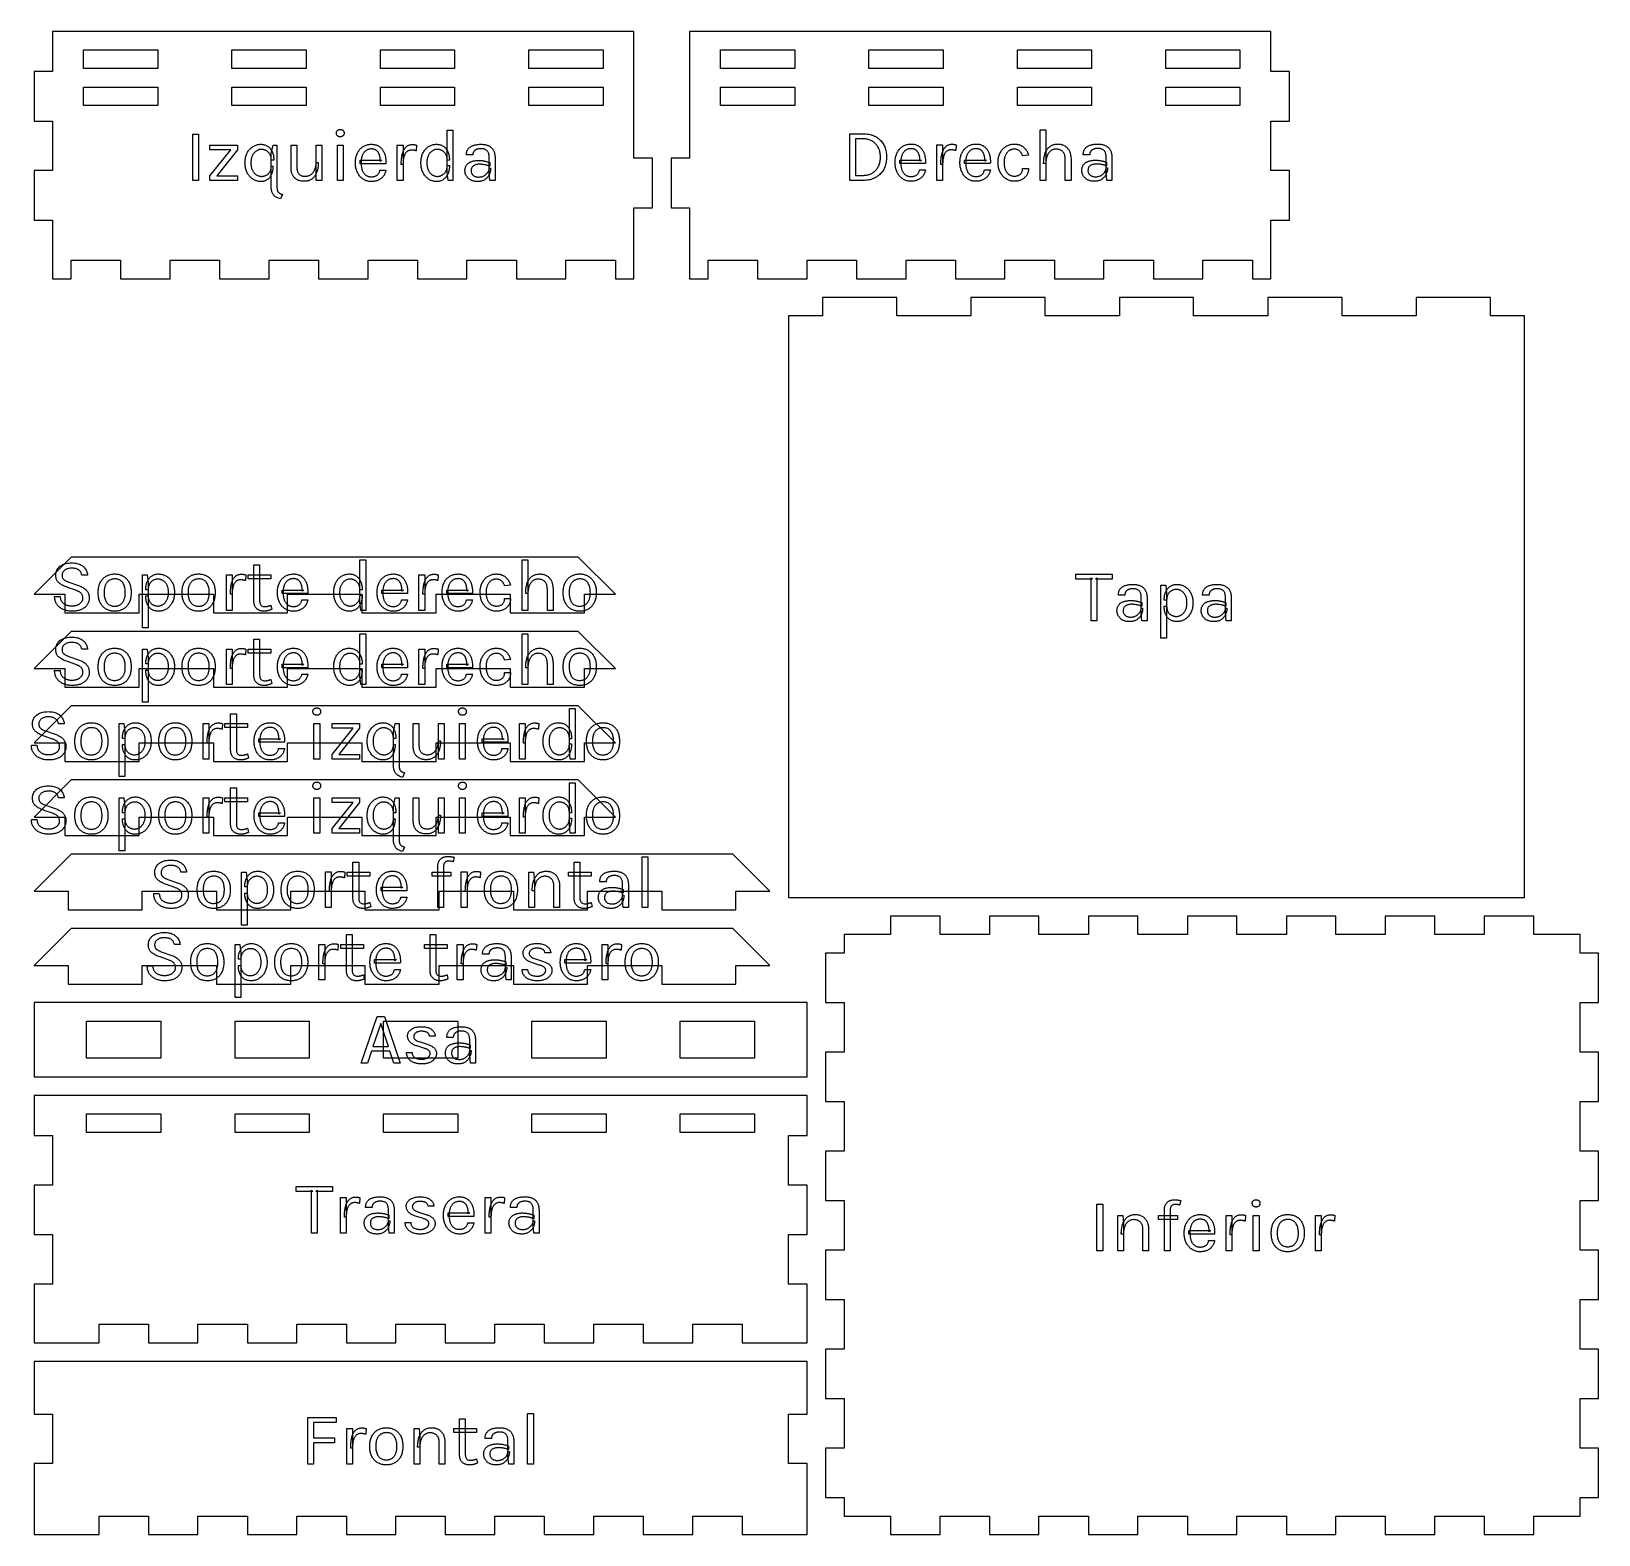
# Model space of a CAD drawing. Header units: millimetres. Extents: x 0 to 253, y 0 to 243.
import ezdxf

# ---------------------------------------------------------------- set-up
doc = ezdxf.new("R2010")
doc.units = ezdxf.units.MM
doc.layers.get('0').update_dxf_attribs({"linetype": 'CONTINUOUS'})

msp = doc.modelspace()

# ---------------------------------------------------------------- linework, layer by layer
for p, q in [((97, 243), (3, 243)), ((3, 243), (3, 236.5)), ((97, 231), (97, 243)), ((200, 243), (106, 243)), ((106, 243), (106, 231)), ((200, 236.5), (200, 243)), ((8, 237), (8, 240)), ((8, 240), (20, 240)), ((20, 240), (20, 237)), ((32, 237), (32, 240)), ((32, 240), (44, 240)), ((44, 240), (44, 237)), ((56, 237), (56, 240)), ((56, 240), (68, 240)), ((68, 240), (68, 237)), ((80, 237), (80, 240)), ((80, 240), (92, 240)), ((92, 240), (92, 237)), ((111, 237), (111, 240)), ((111, 240), (123, 240)), ((123, 240), (123, 237)), ((135, 237), (135, 240)), ((135, 240), (147, 240)), ((147, 240), (147, 237)), ((159, 237), (159, 240)), ((159, 240), (171, 240)), ((171, 240), (171, 237)), ((183, 237), (183, 240)), ((183, 240), (195, 240)), ((195, 240), (195, 237)), ((3, 236.5), (0, 236.5)), ((0, 236.5), (0, 228.5)), ((20, 237), (8, 237)), ((44, 237), (32, 237)), ((68, 237), (56, 237)), ((92, 237), (80, 237)), ((123, 237), (111, 237)), ((147, 237), (135, 237)), ((171, 237), (159, 237)), ((195, 237), (183, 237)), ((203, 236.5), (200, 236.5)), ((203, 228.5), (203, 236.5)), ((8, 231), (8, 234)), ((8, 234), (20, 234)), ((20, 234), (20, 231)), ((32, 231), (32, 234)), ((32, 234), (44, 234)), ((44, 234), (44, 231)), ((56, 231), (56, 234)), ((56, 234), (68, 234)), ((68, 234), (68, 231)), ((80, 231), (80, 234)), ((80, 234), (92, 234)), ((92, 234), (92, 231)), ((111, 231), (111, 234)), ((111, 234), (123, 234)), ((123, 234), (123, 231)), ((135, 231), (135, 234)), ((135, 234), (147, 234)), ((147, 234), (147, 231)), ((159, 231), (159, 234)), ((159, 234), (171, 234)), ((171, 234), (171, 231)), ((183, 231), (183, 234)), ((183, 234), (195, 234)), ((195, 234), (195, 231)), ((20, 231), (8, 231)), ((44, 231), (32, 231)), ((68, 231), (56, 231)), ((92, 231), (80, 231)), ((97, 222.5), (97, 231)), ((106, 231), (106, 222.5)), ((123, 231), (111, 231)), ((147, 231), (135, 231)), ((171, 231), (159, 231)), ((195, 231), (183, 231)), ((0, 228.5), (3, 228.5)), ((3, 228.5), (3, 220.5)), ((200, 220.5), (200, 228.5)), ((200, 228.5), (203, 228.5)), ((25.649, 218.866), (25.649, 226.402)), ((25.649, 226.402), (26.585, 226.402)), ((26.585, 226.402), (26.585, 218.866)), ((48.887, 226.558), (48.889, 226.61)), ((48.889, 226.505), (48.887, 226.558)), ((48.887, 226.558), (48.887, 226.558)), ((48.889, 226.61), (48.894, 226.659)), ((48.894, 226.454), (48.889, 226.505)), ((48.894, 226.659), (48.902, 226.707)), ((48.902, 226.405), (48.894, 226.454)), ((48.902, 226.707), (48.914, 226.752)), ((48.914, 226.359), (48.902, 226.405)), ((48.914, 226.752), (48.929, 226.795)), ((48.929, 226.314), (48.914, 226.359)), ((48.929, 226.795), (48.947, 226.836)), ((48.947, 226.272), (48.929, 226.314)), ((48.947, 226.836), (48.969, 226.875)), ((48.969, 226.231), (48.947, 226.272)), ((48.969, 226.875), (48.995, 226.911)), ((48.995, 226.193), (48.969, 226.231)), ((48.995, 226.911), (49.023, 226.946)), ((49.023, 226.157), (48.995, 226.193)), ((49.023, 226.946), (49.055, 226.978)), ((49.055, 226.123), (49.023, 226.157)), ((49.055, 226.978), (49.09, 227.008)), ((49.09, 226.092), (49.055, 226.123)), ((49.09, 227.008), (49.127, 227.034)), ((49.127, 226.064), (49.09, 226.092)), ((49.127, 227.034), (49.167, 227.058)), ((49.167, 226.039), (49.127, 226.064)), ((49.167, 227.058), (49.209, 227.078)), ((49.209, 226.017), (49.167, 226.039)), ((49.209, 227.078), (49.253, 227.095)), ((49.253, 225.999), (49.209, 226.017)), ((49.253, 227.095), (49.3, 227.109)), ((49.3, 225.984), (49.253, 225.999)), ((49.3, 227.109), (49.349, 227.12)), ((49.349, 225.973), (49.3, 225.984)), ((49.349, 227.12), (49.401, 227.128)), ((49.401, 225.965), (49.349, 225.973)), ((49.401, 227.128), (49.455, 227.132)), ((49.455, 225.96), (49.401, 225.965)), ((49.455, 227.132), (49.511, 227.134)), ((49.511, 225.958), (49.455, 225.96)), ((49.511, 227.134), (49.511, 227.134)), ((49.511, 227.134), (49.567, 227.132)), ((49.567, 225.96), (49.511, 225.958)), ((49.511, 225.958), (49.511, 225.958)), ((49.511, 225.958), (49.511, 225.958)), ((49.567, 227.132), (49.621, 227.128)), ((49.621, 225.965), (49.567, 225.96)), ((49.621, 227.128), (49.673, 227.12)), ((49.673, 225.973), (49.621, 225.965)), ((49.673, 227.12), (49.722, 227.109)), ((49.722, 225.984), (49.673, 225.973)), ((49.722, 227.109), (49.769, 227.095)), ((49.769, 225.999), (49.722, 225.984)), ((49.769, 227.095), (49.813, 227.078)), ((49.813, 226.017), (49.769, 225.999)), ((49.813, 227.078), (49.855, 227.058)), ((49.855, 226.039), (49.813, 226.017)), ((49.855, 227.058), (49.895, 227.034)), ((49.895, 226.064), (49.855, 226.039)), ((49.895, 227.034), (49.932, 227.008)), ((49.932, 226.092), (49.895, 226.064)), ((49.932, 227.008), (49.967, 226.978)), ((49.967, 226.123), (49.932, 226.092)), ((49.967, 226.978), (49.999, 226.946)), ((49.999, 226.157), (49.967, 226.123)), ((49.999, 226.946), (50.027, 226.911)), ((50.027, 226.193), (49.999, 226.157)), ((50.027, 226.911), (50.053, 226.875)), ((50.053, 226.231), (50.027, 226.193)), ((50.053, 226.875), (50.075, 226.836)), ((50.075, 226.272), (50.053, 226.231)), ((50.075, 226.836), (50.093, 226.795)), ((50.093, 226.314), (50.075, 226.272)), ((50.093, 226.795), (50.108, 226.752)), ((50.108, 226.359), (50.093, 226.314)), ((50.108, 226.752), (50.12, 226.707)), ((50.12, 226.405), (50.108, 226.359)), ((50.12, 226.707), (50.128, 226.659)), ((50.128, 226.454), (50.12, 226.405)), ((50.128, 226.659), (50.133, 226.61)), ((50.133, 226.505), (50.128, 226.454)), ((50.133, 226.61), (50.135, 226.558)), ((50.135, 226.558), (50.133, 226.505)), ((50.135, 226.558), (50.135, 226.558)), ((66.803, 220.21), (66.803, 227.05)), ((66.803, 227.05), (67.739, 227.05)), ((67.739, 227.05), (67.739, 218.866)), ((131.901, 218.908), (131.901, 226.444)), ((131.901, 226.444), (134.109, 226.444)), ((134.109, 225.616), (132.837, 225.616)), ((132.837, 225.616), (132.837, 219.724)), ((134.109, 226.444), (134.334, 226.439)), ((134.277, 225.612), (134.109, 225.616)), ((134.109, 225.616), (134.109, 225.616)), ((134.109, 225.616), (134.109, 225.616)), ((134.44, 225.601), (134.277, 225.612)), ((134.334, 226.439), (134.553, 226.425)), ((134.599, 225.582), (134.44, 225.601)), ((134.553, 226.425), (134.766, 226.402)), ((134.753, 225.555), (134.599, 225.582)), ((134.766, 226.402), (134.973, 226.37)), ((134.973, 226.37), (135.174, 226.328)), ((135.174, 226.328), (135.369, 226.277)), ((135.369, 226.277), (135.558, 226.216)), ((135.558, 226.216), (135.741, 226.146)), ((135.741, 226.146), (135.918, 226.067)), ((135.918, 226.067), (136.089, 225.979)), ((136.089, 225.979), (136.253, 225.882)), ((136.253, 225.882), (136.41, 225.778)), ((136.41, 225.778), (136.559, 225.666)), ((136.559, 225.666), (136.701, 225.546)), ((162.675, 218.908), (162.675, 227.092)), ((162.675, 227.092), (163.611, 227.092)), ((163.611, 227.092), (163.611, 218.908)), ((28.433, 223.846), (28.433, 224.602)), ((28.433, 224.602), (32.873, 224.602)), ((28.433, 219.622), (31.817, 223.846)), ((31.817, 223.846), (28.433, 223.846)), ((32.873, 223.846), (29.537, 219.622)), ((32.873, 224.602), (32.873, 223.846)), ((34.279, 222.927), (34.333, 223.075)), ((34.333, 223.075), (34.395, 223.217)), ((34.395, 223.217), (34.463, 223.354)), ((34.463, 223.354), (34.537, 223.485)), ((34.537, 223.485), (34.616, 223.61)), ((34.616, 223.61), (34.699, 223.729)), ((34.699, 223.729), (34.787, 223.842)), ((34.787, 223.842), (34.879, 223.948)), ((34.879, 223.948), (34.976, 224.048)), ((34.976, 224.048), (35.077, 224.142)), ((35.077, 224.142), (35.183, 224.23)), ((35.183, 224.23), (35.293, 224.311)), ((35.293, 224.311), (35.408, 224.386)), ((35.397, 223.101), (35.345, 223.011)), ((35.451, 223.187), (35.397, 223.101)), ((35.408, 224.386), (35.526, 224.454)), ((35.509, 223.268), (35.451, 223.187)), ((35.57, 223.345), (35.509, 223.268)), ((35.526, 224.454), (35.645, 224.516)), ((35.634, 223.417), (35.57, 223.345)), ((35.701, 223.485), (35.634, 223.417)), ((35.645, 224.516), (35.766, 224.57)), ((35.771, 223.548), (35.701, 223.485)), ((35.766, 224.57), (35.889, 224.616)), ((35.845, 223.606), (35.771, 223.548)), ((35.921, 223.66), (35.845, 223.606)), ((35.889, 224.616), (36.013, 224.656)), ((36, 223.709), (35.921, 223.66)), ((36.08, 223.753), (36, 223.709)), ((36.013, 224.656), (36.139, 224.688)), ((36.162, 223.792), (36.08, 223.753)), ((36.139, 224.688), (36.267, 224.714)), ((36.245, 223.825), (36.162, 223.792)), ((36.331, 223.853), (36.245, 223.825)), ((36.267, 224.714), (36.396, 224.732)), ((36.417, 223.877), (36.331, 223.853)), ((36.396, 224.732), (36.527, 224.742)), ((36.505, 223.895), (36.417, 223.877)), ((36.595, 223.908), (36.505, 223.895)), ((36.527, 224.742), (36.659, 224.746)), ((36.686, 223.915), (36.595, 223.908)), ((36.659, 224.746), (36.659, 224.746)), ((36.659, 224.746), (36.775, 224.743)), ((36.779, 223.918), (36.686, 223.915)), ((36.775, 224.743), (36.89, 224.734)), ((36.86, 223.916), (36.779, 223.918)), ((36.779, 223.918), (36.779, 223.918)), ((36.94, 223.91), (36.86, 223.916)), ((36.89, 224.734), (37.002, 224.72)), ((37.019, 223.9), (36.94, 223.91)), ((37.002, 224.72), (37.112, 224.7)), ((37.098, 223.886), (37.019, 223.9)), ((37.175, 223.869), (37.098, 223.886)), ((37.112, 224.7), (37.219, 224.674)), ((37.251, 223.847), (37.175, 223.869)), ((37.219, 224.674), (37.325, 224.642)), ((37.327, 223.821), (37.251, 223.847)), ((37.325, 224.642), (37.428, 224.605)), ((37.401, 223.791), (37.327, 223.821)), ((37.475, 223.758), (37.401, 223.791)), ((37.428, 224.605), (37.529, 224.562)), ((37.547, 223.72), (37.475, 223.758)), ((37.529, 224.562), (37.627, 224.513)), ((37.618, 223.679), (37.547, 223.72)), ((37.685, 223.633), (37.618, 223.679)), ((37.627, 224.513), (37.724, 224.458)), ((37.751, 223.585), (37.685, 223.633)), ((37.724, 224.458), (37.817, 224.398)), ((37.813, 223.532), (37.751, 223.585)), ((37.873, 223.476), (37.813, 223.532)), ((37.817, 224.398), (37.907, 224.332)), ((37.929, 223.417), (37.873, 223.476)), ((37.907, 224.332), (37.992, 224.26)), ((37.983, 223.353), (37.929, 223.417)), ((38.035, 223.286), (37.983, 223.353)), ((37.992, 224.26), (38.074, 224.183)), ((38.083, 223.215), (38.035, 223.286)), ((38.074, 224.183), (38.151, 224.1)), ((38.129, 223.141), (38.083, 223.215)), ((38.171, 223.063), (38.129, 223.141)), ((38.151, 224.1), (38.225, 224.012)), ((38.209, 222.982), (38.171, 223.063)), ((38.225, 224.012), (38.295, 223.918)), ((38.295, 223.918), (38.36, 223.819)), ((38.351, 223.258), (38.639, 224.602)), ((38.351, 217.954), (38.351, 223.258)), ((38.36, 223.819), (38.422, 223.714)), ((38.422, 223.714), (38.48, 223.603)), ((38.48, 223.603), (38.533, 223.487)), ((38.533, 223.487), (38.58, 223.366)), ((38.58, 223.366), (38.622, 223.239)), ((38.622, 223.239), (38.659, 223.107)), ((38.639, 224.602), (39.275, 224.602)), ((38.659, 223.107), (38.689, 222.969)), ((39.275, 224.602), (39.275, 217.894)), ((41.549, 220.966), (41.549, 224.614)), ((41.549, 224.614), (42.485, 224.614)), ((42.485, 224.614), (42.485, 221.038)), ((45.617, 218.866), (45.617, 224.614)), ((45.617, 224.614), (46.553, 224.614)), ((46.553, 224.614), (46.553, 218.866)), ((49.043, 218.866), (49.043, 224.614)), ((49.043, 224.614), (49.979, 224.614)), ((49.979, 224.614), (49.979, 218.866)), ((52.124, 222.911), (52.174, 223.06)), ((52.174, 223.06), (52.231, 223.204)), ((52.231, 223.204), (52.295, 223.342)), ((52.295, 223.342), (52.365, 223.474)), ((52.365, 223.474), (52.439, 223.601)), ((52.439, 223.601), (52.519, 223.72)), ((52.519, 223.72), (52.604, 223.834)), ((52.604, 223.834), (52.693, 223.941)), ((52.693, 223.941), (52.788, 224.042)), ((52.788, 224.042), (52.887, 224.137)), ((52.887, 224.137), (52.992, 224.225)), ((52.992, 224.225), (53.101, 224.307)), ((53.12, 223.057), (53.081, 222.967)), ((53.101, 224.307), (53.216, 224.383)), ((53.163, 223.144), (53.12, 223.057)), ((53.209, 223.226), (53.163, 223.144)), ((53.26, 223.306), (53.209, 223.226)), ((53.216, 224.383), (53.335, 224.452)), ((53.314, 223.382), (53.26, 223.306)), ((53.371, 223.454), (53.314, 223.382)), ((53.335, 224.452), (53.457, 224.514)), ((53.433, 223.523), (53.371, 223.454)), ((53.498, 223.588), (53.433, 223.523)), ((53.457, 224.514), (53.582, 224.568)), ((53.566, 223.65), (53.498, 223.588)), ((53.639, 223.708), (53.566, 223.65)), ((53.582, 224.568), (53.71, 224.615)), ((53.715, 223.762), (53.639, 223.708)), ((53.71, 224.615), (53.842, 224.655)), ((53.795, 223.81), (53.715, 223.762)), ((53.878, 223.852), (53.795, 223.81)), ((53.842, 224.655), (53.977, 224.688)), ((53.965, 223.888), (53.878, 223.852)), ((54.056, 223.919), (53.965, 223.888)), ((53.977, 224.688), (54.116, 224.713)), ((54.15, 223.945), (54.056, 223.919)), ((54.116, 224.713), (54.258, 224.731)), ((54.248, 223.965), (54.15, 223.945)), ((54.349, 223.979), (54.248, 223.965)), ((54.258, 224.731), (54.403, 224.742)), ((54.454, 223.987), (54.349, 223.979)), ((54.403, 224.742), (54.551, 224.746)), ((54.563, 223.99), (54.454, 223.987)), ((54.551, 224.746), (54.551, 224.746)), ((54.551, 224.746), (54.68, 224.743)), ((54.649, 223.988), (54.563, 223.99)), ((54.563, 223.99), (54.563, 223.99)), ((54.732, 223.983), (54.649, 223.988)), ((54.68, 224.743), (54.805, 224.735)), ((54.812, 223.974), (54.732, 223.983)), ((54.805, 224.735), (54.926, 224.722)), ((54.888, 223.961), (54.812, 223.974)), ((54.962, 223.945), (54.888, 223.961)), ((54.926, 224.722), (55.043, 224.704)), ((55.032, 223.925), (54.962, 223.945)), ((55.1, 223.902), (55.032, 223.925)), ((55.043, 224.704), (55.157, 224.68)), ((55.164, 223.875), (55.1, 223.902)), ((55.157, 224.68), (55.267, 224.651)), ((55.225, 223.844), (55.164, 223.875)), ((55.283, 223.81), (55.225, 223.844)), ((55.267, 224.651), (55.373, 224.617)), ((55.338, 223.773), (55.283, 223.81)), ((55.391, 223.733), (55.338, 223.773)), ((55.373, 224.617), (55.475, 224.577)), ((55.441, 223.691), (55.391, 223.733)), ((55.488, 223.647), (55.441, 223.691)), ((55.475, 224.577), (55.573, 224.532)), ((55.534, 223.601), (55.488, 223.647)), ((55.576, 223.552), (55.534, 223.601)), ((55.573, 224.532), (55.667, 224.482)), ((55.616, 223.501), (55.576, 223.552)), ((55.654, 223.447), (55.616, 223.501)), ((55.689, 223.391), (55.654, 223.447)), ((55.667, 224.482), (55.758, 224.427)), ((55.721, 223.333), (55.689, 223.391)), ((55.751, 223.273), (55.721, 223.333)), ((55.779, 223.212), (55.751, 223.273)), ((55.758, 224.427), (55.845, 224.369)), ((55.806, 223.15), (55.779, 223.212)), ((55.83, 223.086), (55.806, 223.15)), ((55.852, 223.022), (55.83, 223.086)), ((55.845, 224.369), (55.928, 224.307)), ((55.928, 224.307), (56.008, 224.241)), ((56.008, 224.241), (56.084, 224.172)), ((56.084, 224.172), (56.157, 224.098)), ((56.157, 224.098), (56.226, 224.021)), ((56.226, 224.021), (56.291, 223.941)), ((56.291, 223.941), (56.353, 223.856)), ((56.353, 223.856), (56.411, 223.768)), ((56.411, 223.768), (56.466, 223.677)), ((56.466, 223.677), (56.517, 223.583)), ((56.517, 223.583), (56.565, 223.487)), ((56.565, 223.487), (56.609, 223.389)), ((56.609, 223.389), (56.65, 223.289)), ((56.65, 223.289), (56.688, 223.186)), ((56.688, 223.186), (56.722, 223.081)), ((56.722, 223.081), (56.753, 222.973)), ((58.721, 218.866), (58.721, 224.614)), ((58.721, 224.614), (59.657, 224.614)), ((59.503, 222.969), (59.539, 223.125)), ((59.539, 223.125), (59.579, 223.273)), ((59.579, 223.273), (59.623, 223.414)), ((59.623, 223.414), (59.671, 223.548)), ((59.657, 224.614), (59.657, 218.866)), ((59.671, 223.548), (59.723, 223.674)), ((59.723, 223.674), (59.778, 223.793)), ((59.778, 223.793), (59.838, 223.905)), ((59.838, 223.905), (59.901, 224.009)), ((59.938, 223.084), (59.898, 222.995)), ((59.901, 224.009), (59.969, 224.106)), ((59.982, 223.169), (59.938, 223.084)), ((59.969, 224.106), (60.04, 224.196)), ((60.029, 223.248), (59.982, 223.169)), ((60.079, 223.323), (60.029, 223.248)), ((60.04, 224.196), (60.115, 224.278)), ((60.133, 223.393), (60.079, 223.323)), ((60.115, 224.278), (60.194, 224.353)), ((60.19, 223.458), (60.133, 223.393)), ((60.251, 223.519), (60.19, 223.458)), ((60.194, 224.353), (60.277, 224.421)), ((60.315, 223.574), (60.251, 223.519)), ((60.277, 224.421), (60.363, 224.482)), ((60.384, 223.624), (60.315, 223.574)), ((60.363, 224.482), (60.453, 224.535)), ((60.456, 223.667), (60.384, 223.624)), ((60.453, 224.535), (60.546, 224.581)), ((60.532, 223.705), (60.456, 223.667)), ((60.612, 223.737), (60.532, 223.705)), ((60.546, 224.581), (60.643, 224.621)), ((60.697, 223.763), (60.612, 223.737)), ((60.643, 224.621), (60.744, 224.653)), ((60.785, 223.784), (60.697, 223.763)), ((60.744, 224.653), (60.848, 224.678)), ((60.877, 223.798), (60.785, 223.784)), ((60.848, 224.678), (60.955, 224.696)), ((60.973, 223.807), (60.877, 223.798)), ((60.955, 224.696), (61.066, 224.706)), ((61.073, 223.81), (60.973, 223.807)), ((61.066, 224.706), (61.181, 224.71)), ((61.105, 223.81), (61.073, 223.81)), ((61.073, 223.81), (61.073, 223.81)), ((61.137, 223.808), (61.105, 223.81)), ((61.17, 223.806), (61.137, 223.808)), ((61.205, 223.804), (61.17, 223.806)), ((61.181, 224.71), (61.181, 224.71)), ((61.181, 224.71), (61.219, 224.71)), ((61.239, 223.8), (61.205, 223.804)), ((61.219, 224.71), (61.256, 224.709)), ((61.275, 223.796), (61.239, 223.8)), ((61.256, 224.709), (61.293, 224.708)), ((61.312, 223.791), (61.275, 223.796)), ((61.293, 224.708), (61.329, 224.706)), ((61.349, 223.785), (61.312, 223.791)), ((61.329, 224.706), (61.365, 224.703)), ((61.388, 223.778), (61.349, 223.785)), ((61.365, 224.703), (61.4, 224.7)), ((61.427, 223.771), (61.388, 223.778)), ((61.4, 224.7), (61.434, 224.697)), ((61.466, 223.763), (61.427, 223.771)), ((61.434, 224.697), (61.467, 224.693)), ((61.505, 223.755), (61.466, 223.763)), ((61.467, 224.693), (61.5, 224.688)), ((61.5, 224.688), (61.532, 224.683)), ((61.543, 223.746), (61.505, 223.755)), ((61.532, 224.683), (61.564, 224.677)), ((61.581, 223.737), (61.543, 223.746)), ((61.564, 224.677), (61.596, 224.671)), ((61.617, 223.728), (61.581, 223.737)), ((61.596, 224.671), (61.628, 224.664)), ((61.654, 223.719), (61.617, 223.728)), ((61.628, 224.664), (61.66, 224.657)), ((61.689, 223.709), (61.654, 223.719)), ((61.66, 224.657), (61.692, 224.649)), ((61.725, 223.699), (61.689, 223.709)), ((61.692, 224.649), (61.724, 224.641)), ((61.724, 224.641), (61.756, 224.632)), ((61.759, 223.689), (61.725, 223.699)), ((61.756, 224.632), (61.788, 224.623)), ((61.793, 223.678), (61.759, 223.689)), ((61.788, 224.623), (61.821, 224.613)), ((61.853, 224.602), (61.793, 223.678)), ((61.821, 224.613), (61.853, 224.602)), ((61.853, 224.602), (61.853, 224.602)), ((62.723, 222.923), (62.774, 223.069)), ((62.774, 223.069), (62.832, 223.211)), ((62.832, 223.211), (62.897, 223.348)), ((62.897, 223.348), (62.968, 223.479)), ((62.968, 223.479), (63.043, 223.604)), ((63.043, 223.604), (63.122, 223.723)), ((63.122, 223.723), (63.207, 223.836)), ((63.207, 223.836), (63.295, 223.943)), ((63.295, 223.943), (63.388, 224.043)), ((63.388, 224.043), (63.486, 224.137)), ((63.486, 224.137), (63.588, 224.225)), ((63.588, 224.225), (63.695, 224.307)), ((63.695, 224.307), (63.806, 224.383)), ((63.845, 223.097), (63.794, 223.007)), ((63.806, 224.383), (63.921, 224.452)), ((63.899, 223.183), (63.845, 223.097)), ((63.956, 223.264), (63.899, 223.183)), ((63.921, 224.452), (64.037, 224.514)), ((64.016, 223.34), (63.956, 223.264)), ((64.079, 223.413), (64.016, 223.34)), ((64.037, 224.514), (64.156, 224.568)), ((64.146, 223.48), (64.079, 223.413)), ((64.215, 223.544), (64.146, 223.48)), ((64.156, 224.568), (64.277, 224.615)), ((64.288, 223.603), (64.215, 223.544)), ((64.277, 224.615), (64.401, 224.655)), ((64.364, 223.657), (64.288, 223.603)), ((64.442, 223.707), (64.364, 223.657)), ((64.401, 224.655), (64.526, 224.688)), ((64.522, 223.751), (64.442, 223.707)), ((64.603, 223.79), (64.522, 223.751)), ((64.526, 224.688), (64.654, 224.713)), ((64.687, 223.824), (64.603, 223.79)), ((64.654, 224.713), (64.784, 224.731)), ((64.771, 223.853), (64.687, 223.824)), ((64.858, 223.876), (64.771, 223.853)), ((64.784, 224.731), (64.917, 224.742)), ((64.945, 223.895), (64.858, 223.876)), ((64.917, 224.742), (65.051, 224.746)), ((65.035, 223.908), (64.945, 223.895)), ((65.126, 223.915), (65.035, 223.908)), ((65.051, 224.746), (65.051, 224.746)), ((65.051, 224.746), (65.175, 224.743)), ((65.219, 223.918), (65.126, 223.915)), ((65.175, 224.743), (65.297, 224.734)), ((65.301, 223.916), (65.219, 223.918)), ((65.219, 223.918), (65.219, 223.918)), ((65.297, 224.734), (65.415, 224.718)), ((65.382, 223.91), (65.301, 223.916)), ((65.463, 223.9), (65.382, 223.91)), ((65.415, 224.718), (65.531, 224.697)), ((65.542, 223.886), (65.463, 223.9)), ((65.531, 224.697), (65.643, 224.669)), ((65.62, 223.868), (65.542, 223.886)), ((65.696, 223.846), (65.62, 223.868)), ((65.643, 224.669), (65.752, 224.636)), ((65.772, 223.82), (65.696, 223.846)), ((65.752, 224.636), (65.858, 224.596)), ((65.847, 223.789), (65.772, 223.82)), ((65.92, 223.755), (65.847, 223.789)), ((65.858, 224.596), (65.961, 224.55)), ((65.993, 223.717), (65.92, 223.755)), ((65.961, 224.55), (66.061, 224.498)), ((66.064, 223.675), (65.993, 223.717)), ((66.061, 224.498), (66.158, 224.44)), ((66.132, 223.629), (66.064, 223.675)), ((66.197, 223.579), (66.132, 223.629)), ((66.158, 224.44), (66.251, 224.376)), ((66.259, 223.526), (66.197, 223.579)), ((66.251, 224.376), (66.34, 224.307)), ((66.319, 223.469), (66.259, 223.526)), ((66.376, 223.408), (66.319, 223.469)), ((66.34, 224.307), (66.425, 224.232)), ((66.431, 223.343), (66.376, 223.408)), ((66.425, 224.232), (66.506, 224.152)), ((66.483, 223.274), (66.431, 223.343)), ((66.532, 223.202), (66.483, 223.274)), ((66.506, 224.152), (66.582, 224.066)), ((66.578, 223.126), (66.532, 223.202)), ((66.621, 223.046), (66.578, 223.126)), ((66.582, 224.066), (66.654, 223.976)), ((66.659, 222.963), (66.621, 223.046)), ((66.654, 223.976), (66.721, 223.879)), ((66.721, 223.879), (66.785, 223.778)), ((66.785, 223.778), (66.844, 223.671)), ((66.844, 223.671), (66.899, 223.558)), ((66.899, 223.558), (66.949, 223.44)), ((66.949, 223.44), (66.994, 223.318)), ((66.994, 223.318), (67.034, 223.191)), ((67.034, 223.191), (67.068, 223.059)), ((67.068, 223.059), (67.097, 222.922)), ((69.905, 223.018), (69.908, 223.14)), ((69.908, 223.14), (69.917, 223.258)), ((69.917, 223.258), (69.933, 223.371)), ((69.933, 223.371), (69.954, 223.478)), ((69.954, 223.478), (69.981, 223.581)), ((69.981, 223.581), (70.015, 223.679)), ((70.015, 223.679), (70.055, 223.773)), ((70.055, 223.773), (70.101, 223.861)), ((70.101, 223.861), (70.153, 223.944)), ((70.153, 223.944), (70.211, 224.023)), ((70.211, 224.023), (70.275, 224.097)), ((70.275, 224.097), (70.343, 224.167)), ((70.343, 224.167), (70.415, 224.233)), ((70.415, 224.233), (70.493, 224.294)), ((70.493, 224.294), (70.575, 224.351)), ((70.575, 224.351), (70.661, 224.405)), ((70.661, 224.405), (70.753, 224.453)), ((70.753, 224.453), (70.848, 224.498)), ((70.848, 224.498), (70.949, 224.539)), ((70.949, 224.539), (71.054, 224.575)), ((70.951, 223.088), (70.949, 223.018)), ((70.956, 223.154), (70.951, 223.088)), ((70.965, 223.219), (70.956, 223.154)), ((70.977, 223.281), (70.965, 223.219)), ((70.993, 223.34), (70.977, 223.281)), ((71.013, 223.396), (70.993, 223.34)), ((71.036, 223.45), (71.013, 223.396)), ((71.062, 223.502), (71.036, 223.45)), ((71.054, 224.575), (71.163, 224.607)), ((71.092, 223.551), (71.062, 223.502)), ((71.126, 223.597), (71.092, 223.551)), ((71.163, 223.641), (71.126, 223.597)), ((71.163, 224.607), (71.275, 224.637)), ((71.202, 223.682), (71.163, 223.641)), ((71.244, 223.721), (71.202, 223.682)), ((71.288, 223.758), (71.244, 223.721)), ((71.275, 224.637), (71.39, 224.662)), ((71.334, 223.793), (71.288, 223.758)), ((71.384, 223.825), (71.334, 223.793)), ((71.436, 223.855), (71.384, 223.825)), ((71.39, 224.662), (71.508, 224.684)), ((71.49, 223.882), (71.436, 223.855)), ((71.547, 223.907), (71.49, 223.882)), ((71.508, 224.684), (71.629, 224.703)), ((71.606, 223.93), (71.547, 223.907)), ((71.667, 223.951), (71.606, 223.93)), ((71.629, 224.703), (71.753, 224.719)), ((71.73, 223.969), (71.667, 223.951)), ((71.794, 223.985), (71.73, 223.969)), ((71.753, 224.719), (71.881, 224.731)), ((71.859, 223.999), (71.794, 223.985)), ((71.926, 224.011), (71.859, 223.999)), ((71.881, 224.731), (72.011, 224.739)), ((71.994, 224.021), (71.926, 224.011)), ((72.064, 224.028), (71.994, 224.021)), ((72.011, 224.739), (72.145, 224.744)), ((72.135, 224.034), (72.064, 224.028)), ((72.207, 224.037), (72.135, 224.034)), ((72.145, 224.744), (72.281, 224.746)), ((72.281, 224.038), (72.207, 224.037)), ((72.281, 224.746), (72.281, 224.746)), ((72.281, 224.746), (72.412, 224.744)), ((72.41, 224.035), (72.281, 224.038)), ((72.281, 224.038), (72.281, 224.038)), ((72.532, 224.024), (72.41, 224.035)), ((72.412, 224.744), (72.539, 224.737)), ((72.647, 224.007), (72.532, 224.024)), ((72.539, 224.737), (72.663, 224.726)), ((72.756, 223.984), (72.647, 224.007)), ((72.663, 224.726), (72.785, 224.71)), ((72.858, 223.953), (72.756, 223.984)), ((72.785, 224.71), (72.904, 224.69)), ((72.954, 223.916), (72.858, 223.953)), ((72.904, 224.69), (73.019, 224.666)), ((73.043, 223.872), (72.954, 223.916)), ((73.019, 224.666), (73.132, 224.637)), ((73.126, 223.821), (73.043, 223.872)), ((73.202, 223.763), (73.126, 223.821)), ((73.132, 224.637), (73.241, 224.604)), ((73.271, 223.699), (73.202, 223.763)), ((73.241, 224.604), (73.347, 224.566)), ((73.334, 223.627), (73.271, 223.699)), ((73.39, 223.546), (73.334, 223.627)), ((73.347, 224.566), (73.451, 224.524)), ((73.439, 223.456), (73.39, 223.546)), ((73.482, 223.358), (73.439, 223.456)), ((73.451, 224.524), (73.551, 224.477)), ((73.519, 223.251), (73.482, 223.358)), ((73.548, 223.136), (73.519, 223.251)), ((73.571, 223.011), (73.548, 223.136)), ((73.551, 224.477), (73.646, 224.425)), ((73.646, 224.425), (73.737, 224.367)), ((73.737, 224.367), (73.823, 224.305)), ((73.823, 224.305), (73.905, 224.237)), ((73.905, 224.237), (73.983, 224.164)), ((73.983, 224.164), (74.056, 224.085)), ((74.056, 224.085), (74.125, 224.002)), ((74.125, 224.002), (74.189, 223.913)), ((74.189, 223.913), (74.249, 223.819)), ((74.249, 223.819), (74.304, 223.719)), ((74.304, 223.719), (74.353, 223.614)), ((74.353, 223.614), (74.396, 223.503)), ((74.396, 223.503), (74.433, 223.386)), ((74.433, 223.386), (74.465, 223.263)), ((74.465, 223.263), (74.491, 223.135)), ((74.491, 223.135), (74.511, 223)), ((134.902, 225.521), (134.753, 225.555)), ((135.046, 225.479), (134.902, 225.521)), ((135.186, 225.429), (135.046, 225.479)), ((135.321, 225.372), (135.186, 225.429)), ((135.451, 225.307), (135.321, 225.372)), ((135.576, 225.235), (135.451, 225.307)), ((135.696, 225.156), (135.576, 225.235)), ((135.811, 225.071), (135.696, 225.156)), ((135.92, 224.981), (135.811, 225.071)), ((136.023, 224.885), (135.92, 224.981)), ((136.12, 224.784), (136.023, 224.885)), ((136.212, 224.676), (136.12, 224.784)), ((136.299, 224.563), (136.212, 224.676)), ((136.38, 224.445), (136.299, 224.563)), ((136.455, 224.321), (136.38, 224.445)), ((136.524, 224.191), (136.455, 224.321)), ((136.587, 224.057), (136.524, 224.191)), ((136.644, 223.918), (136.587, 224.057)), ((136.694, 223.776), (136.644, 223.918)), ((136.737, 223.63), (136.694, 223.776)), ((136.701, 225.546), (136.834, 225.419)), ((136.774, 223.481), (136.737, 223.63)), ((136.804, 223.327), (136.774, 223.481)), ((136.827, 223.17), (136.804, 223.327)), ((136.844, 223.009), (136.827, 223.17)), ((136.834, 225.419), (136.961, 225.284)), ((136.961, 225.284), (137.08, 225.141)), ((137.08, 225.141), (137.191, 224.991)), ((137.191, 224.991), (137.295, 224.833)), ((137.295, 224.833), (137.391, 224.668)), ((137.391, 224.668), (137.479, 224.496)), ((137.479, 224.496), (137.557, 224.318)), ((137.557, 224.318), (137.627, 224.133)), ((137.627, 224.133), (137.687, 223.943)), ((137.687, 223.943), (137.738, 223.747)), ((137.738, 223.747), (137.779, 223.545)), ((137.779, 223.545), (137.811, 223.337)), ((137.811, 223.337), (137.835, 223.122)), ((137.835, 223.122), (137.848, 222.902)), ((139.386, 222.953), (139.436, 223.102)), ((139.436, 223.102), (139.493, 223.246)), ((139.493, 223.246), (139.557, 223.384)), ((139.557, 223.384), (139.627, 223.516)), ((139.627, 223.516), (139.701, 223.643)), ((139.701, 223.643), (139.781, 223.762)), ((139.781, 223.762), (139.866, 223.876)), ((139.866, 223.876), (139.955, 223.983)), ((139.955, 223.983), (140.05, 224.084)), ((140.05, 224.084), (140.149, 224.179)), ((140.149, 224.179), (140.254, 224.267)), ((140.254, 224.267), (140.363, 224.349)), ((140.382, 223.099), (140.343, 223.009)), ((140.363, 224.349), (140.478, 224.425)), ((140.425, 223.186), (140.382, 223.099)), ((140.471, 223.268), (140.425, 223.186)), ((140.522, 223.348), (140.471, 223.268)), ((140.478, 224.425), (140.597, 224.494)), ((140.576, 223.424), (140.522, 223.348)), ((140.633, 223.496), (140.576, 223.424)), ((140.597, 224.494), (140.719, 224.556)), ((140.695, 223.565), (140.633, 223.496)), ((140.76, 223.63), (140.695, 223.565)), ((140.719, 224.556), (140.844, 224.61)), ((140.828, 223.692), (140.76, 223.63)), ((140.901, 223.75), (140.828, 223.692)), ((140.844, 224.61), (140.972, 224.657)), ((140.977, 223.804), (140.901, 223.75)), ((140.972, 224.657), (141.104, 224.697)), ((141.057, 223.852), (140.977, 223.804)), ((141.14, 223.894), (141.057, 223.852)), ((141.104, 224.697), (141.239, 224.73)), ((141.227, 223.93), (141.14, 223.894)), ((141.318, 223.962), (141.227, 223.93)), ((141.239, 224.73), (141.378, 224.755)), ((141.412, 223.987), (141.318, 223.962)), ((141.378, 224.755), (141.52, 224.773)), ((141.51, 224.007), (141.412, 223.987)), ((141.611, 224.021), (141.51, 224.007)), ((141.52, 224.773), (141.665, 224.784)), ((141.716, 224.029), (141.611, 224.021)), ((141.665, 224.784), (141.813, 224.788)), ((141.825, 224.032), (141.716, 224.029)), ((141.813, 224.788), (141.813, 224.788)), ((141.813, 224.788), (141.942, 224.785)), ((141.911, 224.03), (141.825, 224.032)), ((141.825, 224.032), (141.825, 224.032)), ((141.994, 224.025), (141.911, 224.03)), ((141.942, 224.785), (142.067, 224.777)), ((142.074, 224.016), (141.994, 224.025)), ((142.067, 224.777), (142.188, 224.764)), ((142.15, 224.003), (142.074, 224.016)), ((142.224, 223.987), (142.15, 224.003)), ((142.188, 224.764), (142.305, 224.746)), ((142.294, 223.967), (142.224, 223.987)), ((142.362, 223.944), (142.294, 223.967)), ((142.305, 224.746), (142.419, 224.722)), ((142.426, 223.917), (142.362, 223.944)), ((142.419, 224.722), (142.529, 224.693)), ((142.487, 223.886), (142.426, 223.917)), ((142.545, 223.852), (142.487, 223.886)), ((142.529, 224.693), (142.635, 224.659)), ((142.6, 223.815), (142.545, 223.852)), ((142.653, 223.775), (142.6, 223.815)), ((142.635, 224.659), (142.737, 224.619)), ((142.703, 223.733), (142.653, 223.775)), ((142.75, 223.689), (142.703, 223.733)), ((142.737, 224.619), (142.835, 224.574)), ((142.796, 223.643), (142.75, 223.689)), ((142.838, 223.594), (142.796, 223.643)), ((142.835, 224.574), (142.929, 224.524)), ((142.878, 223.543), (142.838, 223.594)), ((142.916, 223.489), (142.878, 223.543)), ((142.951, 223.433), (142.916, 223.489)), ((142.929, 224.524), (143.02, 224.469)), ((142.983, 223.375), (142.951, 223.433)), ((143.013, 223.315), (142.983, 223.375)), ((143.041, 223.254), (143.013, 223.315)), ((143.02, 224.469), (143.107, 224.411)), ((143.068, 223.192), (143.041, 223.254)), ((143.092, 223.128), (143.068, 223.192)), ((143.114, 223.064), (143.092, 223.128)), ((143.107, 224.411), (143.19, 224.349)), ((143.135, 222.998), (143.114, 223.064)), ((143.19, 224.349), (143.27, 224.283)), ((143.27, 224.283), (143.346, 224.214)), ((143.346, 224.214), (143.419, 224.14)), ((143.419, 224.14), (143.488, 224.063)), ((143.488, 224.063), (143.553, 223.983)), ((143.553, 223.983), (143.615, 223.898)), ((143.615, 223.898), (143.673, 223.81)), ((143.673, 223.81), (143.728, 223.719)), ((143.728, 223.719), (143.779, 223.625)), ((143.779, 223.625), (143.827, 223.529)), ((143.827, 223.529), (143.871, 223.431)), ((143.871, 223.431), (143.912, 223.331)), ((143.912, 223.331), (143.95, 223.228)), ((143.95, 223.228), (143.984, 223.123)), ((143.984, 223.123), (144.015, 223.015)), ((145.983, 218.908), (145.983, 224.656)), ((145.983, 224.656), (146.919, 224.656)), ((146.765, 223.011), (146.801, 223.167)), ((146.801, 223.167), (146.841, 223.315)), ((146.841, 223.315), (146.885, 223.456)), ((146.885, 223.456), (146.933, 223.59)), ((146.919, 224.656), (146.919, 218.908)), ((146.933, 223.59), (146.985, 223.716)), ((146.985, 223.716), (147.04, 223.835)), ((147.04, 223.835), (147.1, 223.946)), ((147.1, 223.946), (147.163, 224.051)), ((147.16, 223.037), (147.123, 222.944)), ((147.2, 223.126), (147.16, 223.037)), ((147.163, 224.051), (147.231, 224.148)), ((147.244, 223.211), (147.2, 223.126)), ((147.231, 224.148), (147.302, 224.238)), ((147.291, 223.29), (147.244, 223.211)), ((147.341, 223.365), (147.291, 223.29)), ((147.302, 224.238), (147.377, 224.32)), ((147.395, 223.435), (147.341, 223.365)), ((147.377, 224.32), (147.456, 224.395)), ((147.452, 223.5), (147.395, 223.435)), ((147.513, 223.561), (147.452, 223.5)), ((147.456, 224.395), (147.539, 224.463)), ((147.577, 223.616), (147.513, 223.561)), ((147.539, 224.463), (147.625, 224.524)), ((147.646, 223.666), (147.577, 223.616)), ((147.625, 224.524), (147.715, 224.577)), ((147.718, 223.709), (147.646, 223.666)), ((147.715, 224.577), (147.808, 224.623)), ((147.794, 223.747), (147.718, 223.709)), ((147.875, 223.779), (147.794, 223.747)), ((147.808, 224.623), (147.905, 224.663)), ((147.959, 223.805), (147.875, 223.779)), ((147.905, 224.663), (148.006, 224.695)), ((148.047, 223.826), (147.959, 223.805)), ((148.006, 224.695), (148.11, 224.72)), ((148.139, 223.84), (148.047, 223.826)), ((148.11, 224.72), (148.217, 224.738)), ((148.235, 223.849), (148.139, 223.84)), ((148.217, 224.738), (148.328, 224.748)), ((148.335, 223.852), (148.235, 223.849)), ((148.328, 224.748), (148.443, 224.752)), ((148.367, 223.852), (148.335, 223.852)), ((148.335, 223.852), (148.335, 223.852)), ((148.399, 223.85), (148.367, 223.852)), ((148.432, 223.848), (148.399, 223.85)), ((148.467, 223.846), (148.432, 223.848)), ((148.443, 224.752), (148.443, 224.752)), ((148.443, 224.752), (148.481, 224.752)), ((148.501, 223.842), (148.467, 223.846)), ((148.481, 224.752), (148.518, 224.751)), ((148.537, 223.838), (148.501, 223.842)), ((148.518, 224.751), (148.555, 224.75)), ((148.574, 223.833), (148.537, 223.838)), ((148.555, 224.75), (148.591, 224.748)), ((148.611, 223.827), (148.574, 223.833)), ((148.591, 224.748), (148.627, 224.745)), ((148.65, 223.82), (148.611, 223.827)), ((148.627, 224.745), (148.662, 224.742)), ((148.689, 223.813), (148.65, 223.82)), ((148.662, 224.742), (148.696, 224.739)), ((148.728, 223.805), (148.689, 223.813)), ((148.696, 224.739), (148.729, 224.735)), ((148.767, 223.797), (148.728, 223.805)), ((148.729, 224.735), (148.762, 224.73)), ((148.762, 224.73), (148.794, 224.725)), ((148.805, 223.788), (148.767, 223.797)), ((148.794, 224.725), (148.826, 224.719)), ((148.843, 223.779), (148.805, 223.788)), ((148.826, 224.719), (148.858, 224.713)), ((148.88, 223.77), (148.843, 223.779)), ((148.858, 224.713), (148.89, 224.706)), ((148.916, 223.761), (148.88, 223.77)), ((148.89, 224.706), (148.922, 224.699)), ((148.952, 223.751), (148.916, 223.761)), ((148.922, 224.699), (148.954, 224.691)), ((148.987, 223.741), (148.952, 223.751)), ((148.954, 224.691), (148.986, 224.683)), ((148.986, 224.683), (149.018, 224.674)), ((149.021, 223.731), (148.987, 223.741)), ((149.018, 224.674), (149.05, 224.665)), ((149.055, 223.72), (149.021, 223.731)), ((149.05, 224.665), (149.083, 224.655)), ((149.115, 224.644), (149.055, 223.72)), ((149.083, 224.655), (149.115, 224.644)), ((149.115, 224.644), (149.115, 224.644)), ((149.886, 222.953), (149.936, 223.102)), ((149.936, 223.102), (149.993, 223.246)), ((149.993, 223.246), (150.057, 223.384)), ((150.057, 223.384), (150.127, 223.516)), ((150.127, 223.516), (150.201, 223.643)), ((150.201, 223.643), (150.281, 223.762)), ((150.281, 223.762), (150.366, 223.876)), ((150.366, 223.876), (150.455, 223.983)), ((150.455, 223.983), (150.55, 224.084)), ((150.55, 224.084), (150.649, 224.179)), ((150.649, 224.179), (150.754, 224.267)), ((150.754, 224.267), (150.863, 224.349)), ((150.882, 223.099), (150.843, 223.009)), ((150.863, 224.349), (150.978, 224.425)), ((150.925, 223.186), (150.882, 223.099)), ((150.971, 223.268), (150.925, 223.186)), ((151.022, 223.348), (150.971, 223.268)), ((150.978, 224.425), (151.097, 224.494)), ((151.076, 223.424), (151.022, 223.348)), ((151.133, 223.496), (151.076, 223.424)), ((151.097, 224.494), (151.219, 224.556)), ((151.195, 223.565), (151.133, 223.496)), ((151.26, 223.63), (151.195, 223.565)), ((151.219, 224.556), (151.344, 224.61)), ((151.328, 223.692), (151.26, 223.63)), ((151.401, 223.75), (151.328, 223.692)), ((151.344, 224.61), (151.472, 224.657)), ((151.477, 223.804), (151.401, 223.75)), ((151.472, 224.657), (151.604, 224.697)), ((151.557, 223.852), (151.477, 223.804)), ((151.64, 223.894), (151.557, 223.852)), ((151.604, 224.697), (151.739, 224.73)), ((151.727, 223.93), (151.64, 223.894)), ((151.818, 223.962), (151.727, 223.93)), ((151.739, 224.73), (151.878, 224.755)), ((151.912, 223.987), (151.818, 223.962)), ((151.878, 224.755), (152.02, 224.773)), ((152.01, 224.007), (151.912, 223.987)), ((152.111, 224.021), (152.01, 224.007)), ((152.02, 224.773), (152.165, 224.784)), ((152.216, 224.029), (152.111, 224.021)), ((152.165, 224.784), (152.313, 224.788)), ((152.325, 224.032), (152.216, 224.029)), ((152.313, 224.788), (152.313, 224.788)), ((152.313, 224.788), (152.442, 224.785)), ((152.411, 224.03), (152.325, 224.032)), ((152.325, 224.032), (152.325, 224.032)), ((152.494, 224.025), (152.411, 224.03)), ((152.442, 224.785), (152.567, 224.777)), ((152.574, 224.016), (152.494, 224.025)), ((152.567, 224.777), (152.688, 224.764)), ((152.65, 224.003), (152.574, 224.016)), ((152.724, 223.987), (152.65, 224.003)), ((152.688, 224.764), (152.805, 224.746)), ((152.794, 223.967), (152.724, 223.987)), ((152.862, 223.944), (152.794, 223.967)), ((152.805, 224.746), (152.919, 224.722)), ((152.926, 223.917), (152.862, 223.944)), ((152.919, 224.722), (153.029, 224.693)), ((152.987, 223.886), (152.926, 223.917)), ((153.045, 223.852), (152.987, 223.886)), ((153.029, 224.693), (153.135, 224.659)), ((153.1, 223.815), (153.045, 223.852)), ((153.153, 223.775), (153.1, 223.815)), ((153.135, 224.659), (153.237, 224.619)), ((153.203, 223.733), (153.153, 223.775)), ((153.25, 223.689), (153.203, 223.733)), ((153.237, 224.619), (153.335, 224.574)), ((153.296, 223.643), (153.25, 223.689)), ((153.338, 223.594), (153.296, 223.643)), ((153.335, 224.574), (153.429, 224.524)), ((153.378, 223.543), (153.338, 223.594)), ((153.416, 223.489), (153.378, 223.543)), ((153.451, 223.433), (153.416, 223.489)), ((153.429, 224.524), (153.52, 224.469)), ((153.483, 223.375), (153.451, 223.433)), ((153.513, 223.315), (153.483, 223.375)), ((153.541, 223.254), (153.513, 223.315)), ((153.52, 224.469), (153.607, 224.411)), ((153.568, 223.192), (153.541, 223.254)), ((153.592, 223.128), (153.568, 223.192)), ((153.614, 223.064), (153.592, 223.128)), ((153.607, 224.411), (153.69, 224.349)), ((153.635, 222.998), (153.614, 223.064)), ((153.69, 224.349), (153.77, 224.283)), ((153.77, 224.283), (153.846, 224.214)), ((153.846, 224.214), (153.919, 224.14)), ((153.919, 224.14), (153.988, 224.063)), ((153.988, 224.063), (154.053, 223.983)), ((154.053, 223.983), (154.115, 223.898)), ((154.115, 223.898), (154.173, 223.81)), ((154.173, 223.81), (154.228, 223.719)), ((154.228, 223.719), (154.279, 223.625)), ((154.279, 223.625), (154.327, 223.529)), ((154.327, 223.529), (154.371, 223.431)), ((154.371, 223.431), (154.412, 223.331)), ((154.412, 223.331), (154.45, 223.228)), ((154.45, 223.228), (154.484, 223.123)), ((154.484, 223.123), (154.515, 223.015)), ((156.062, 222.98), (156.117, 223.128)), ((156.117, 223.128), (156.179, 223.271)), ((156.179, 223.271), (156.249, 223.408)), ((156.249, 223.408), (156.325, 223.539)), ((156.325, 223.539), (156.405, 223.664)), ((156.405, 223.664), (156.489, 223.783)), ((156.489, 223.783), (156.579, 223.895)), ((156.579, 223.895), (156.673, 224)), ((156.673, 224), (156.771, 224.1)), ((156.771, 224.1), (156.875, 224.193)), ((156.875, 224.193), (156.982, 224.28)), ((156.982, 224.28), (157.095, 224.36)), ((157.125, 223.085), (157.077, 222.991)), ((157.095, 224.36), (157.212, 224.434)), ((157.176, 223.175), (157.125, 223.085)), ((157.23, 223.259), (157.176, 223.175)), ((157.212, 224.434), (157.332, 224.501)), ((157.287, 223.339), (157.23, 223.259)), ((157.346, 223.414), (157.287, 223.339)), ((157.332, 224.501), (157.455, 224.561)), ((157.409, 223.484), (157.346, 223.414)), ((157.474, 223.55), (157.409, 223.484)), ((157.455, 224.561), (157.579, 224.615)), ((157.542, 223.61), (157.474, 223.55)), ((157.612, 223.666), (157.542, 223.61)), ((157.579, 224.615), (157.704, 224.661)), ((157.686, 223.717), (157.612, 223.666)), ((157.762, 223.763), (157.686, 223.717)), ((157.704, 224.661), (157.832, 224.7)), ((157.838, 223.804), (157.762, 223.763)), ((157.832, 224.7), (157.962, 224.731)), ((157.916, 223.841), (157.838, 223.804)), ((157.994, 223.873), (157.916, 223.841)), ((157.962, 224.731), (158.093, 224.756)), ((158.074, 223.899), (157.994, 223.873)), ((158.154, 223.921), (158.074, 223.899)), ((158.093, 224.756), (158.227, 224.774)), ((158.236, 223.938), (158.154, 223.921)), ((158.227, 224.774), (158.362, 224.784)), ((158.319, 223.95), (158.236, 223.938)), ((158.402, 223.958), (158.319, 223.95)), ((158.362, 224.784), (158.499, 224.788)), ((158.487, 223.96), (158.402, 223.958)), ((158.586, 223.957), (158.487, 223.96)), ((158.487, 223.96), (158.487, 223.96)), ((158.499, 224.788), (158.499, 224.788)), ((158.499, 224.788), (158.595, 224.787)), ((158.682, 223.948), (158.586, 223.957)), ((158.595, 224.787), (158.689, 224.782)), ((158.776, 223.934), (158.682, 223.948)), ((158.689, 224.782), (158.782, 224.775)), ((158.866, 223.913), (158.776, 223.934)), ((158.782, 224.775), (158.872, 224.764)), ((158.953, 223.887), (158.866, 223.913)), ((158.872, 224.764), (158.96, 224.751)), ((159.037, 223.855), (158.953, 223.887)), ((158.96, 224.751), (159.047, 224.735)), ((159.118, 223.817), (159.037, 223.855)), ((159.047, 224.735), (159.131, 224.716)), ((159.195, 223.774), (159.118, 223.817)), ((159.131, 224.716), (159.213, 224.694)), ((159.27, 223.724), (159.195, 223.774)), ((159.213, 224.694), (159.294, 224.669)), ((159.342, 223.669), (159.27, 223.724)), ((159.294, 224.669), (159.372, 224.641)), ((159.41, 223.609), (159.342, 223.669)), ((159.372, 224.641), (159.448, 224.61)), ((159.474, 223.544), (159.41, 223.609)), ((159.448, 224.61), (159.523, 224.578)), ((159.535, 223.476), (159.474, 223.544)), ((159.523, 224.578), (159.595, 224.543)), ((159.591, 223.403), (159.535, 223.476)), ((159.643, 223.326), (159.591, 223.403)), ((159.595, 224.543), (159.666, 224.506)), ((159.691, 223.245), (159.643, 223.326)), ((159.666, 224.506), (159.734, 224.466)), ((159.735, 223.16), (159.691, 223.245)), ((159.734, 224.466), (159.801, 224.425)), ((159.775, 223.071), (159.735, 223.16)), ((159.811, 222.978), (159.775, 223.071)), ((159.801, 224.425), (159.865, 224.381)), ((159.865, 224.381), (159.928, 224.335)), ((159.928, 224.335), (159.988, 224.286)), ((159.988, 224.286), (160.047, 224.236)), ((160.047, 224.236), (160.104, 224.184)), ((160.104, 224.184), (160.158, 224.13)), ((160.158, 224.13), (160.211, 224.075)), ((160.211, 224.075), (160.262, 224.019)), ((160.262, 224.019), (160.31, 223.961)), ((160.31, 223.961), (160.357, 223.902)), ((160.357, 223.902), (160.402, 223.841)), ((160.402, 223.841), (160.444, 223.779)), ((160.444, 223.779), (160.485, 223.716)), ((160.485, 223.716), (160.524, 223.651)), ((160.524, 223.651), (160.561, 223.585)), ((160.561, 223.585), (160.596, 223.519)), ((160.596, 223.519), (160.628, 223.452)), ((160.628, 223.452), (160.659, 223.384)), ((160.659, 223.384), (160.688, 223.316)), ((160.688, 223.316), (160.715, 223.247)), ((160.715, 223.247), (160.74, 223.177)), ((160.74, 223.177), (160.763, 223.107)), ((160.763, 223.107), (160.784, 223.036)), ((160.784, 223.036), (160.803, 222.964)), ((163.38, 222.879), (163.42, 223.035)), ((163.42, 223.035), (163.465, 223.185)), ((163.465, 223.185), (163.515, 223.33)), ((163.515, 223.33), (163.57, 223.468)), ((163.57, 223.468), (163.63, 223.6)), ((163.63, 223.6), (163.695, 223.725)), ((163.695, 223.725), (163.765, 223.843)), ((163.765, 223.843), (163.84, 223.955)), ((163.84, 223.955), (163.919, 224.06)), ((163.904, 223.071), (163.858, 222.974)), ((163.953, 223.164), (163.904, 223.071)), ((163.919, 224.06), (164.004, 224.158)), ((164.006, 223.252), (163.953, 223.164)), ((164.004, 224.158), (164.093, 224.25)), ((164.063, 223.335), (164.006, 223.252)), ((164.122, 223.414), (164.063, 223.335)), ((164.093, 224.25), (164.187, 224.335)), ((164.186, 223.487), (164.122, 223.414)), ((164.253, 223.555), (164.186, 223.487)), ((164.187, 224.335), (164.286, 224.413)), ((164.323, 223.619), (164.253, 223.555)), ((164.286, 224.413), (164.39, 224.484)), ((164.397, 223.678), (164.323, 223.619)), ((164.39, 224.484), (164.498, 224.548)), ((164.474, 223.732), (164.397, 223.678)), ((164.554, 223.78), (164.474, 223.732)), ((164.498, 224.548), (164.61, 224.604)), ((164.636, 223.822), (164.554, 223.78)), ((164.61, 224.604), (164.727, 224.653)), ((164.721, 223.858), (164.636, 223.822)), ((164.81, 223.889), (164.721, 223.858)), ((164.727, 224.653), (164.848, 224.694)), ((164.9, 223.915), (164.81, 223.889)), ((164.848, 224.694), (164.973, 224.728)), ((164.994, 223.935), (164.9, 223.915)), ((164.973, 224.728), (165.103, 224.754)), ((165.09, 223.949), (164.994, 223.935)), ((165.189, 223.957), (165.09, 223.949)), ((165.103, 224.754), (165.237, 224.773)), ((165.291, 223.96), (165.189, 223.957)), ((165.237, 224.773), (165.376, 224.784)), ((165.424, 223.956), (165.291, 223.96)), ((165.291, 223.96), (165.291, 223.96)), ((165.376, 224.784), (165.519, 224.788)), ((165.551, 223.943), (165.424, 223.956)), ((165.519, 224.788), (165.519, 224.788)), ((165.519, 224.788), (165.653, 224.785)), ((165.672, 223.921), (165.551, 223.943)), ((165.653, 224.785), (165.782, 224.776)), ((165.788, 223.891), (165.672, 223.921)), ((165.782, 224.776), (165.908, 224.761)), ((165.898, 223.853), (165.788, 223.891)), ((166.002, 223.806), (165.898, 223.853)), ((165.908, 224.761), (166.03, 224.74)), ((166.101, 223.75), (166.002, 223.806)), ((166.03, 224.74), (166.148, 224.712)), ((166.193, 223.685), (166.101, 223.75)), ((166.148, 224.712), (166.262, 224.679)), ((166.281, 223.613), (166.193, 223.685)), ((166.262, 224.679), (166.373, 224.64)), ((166.362, 223.531), (166.281, 223.613)), ((166.437, 223.441), (166.362, 223.531)), ((166.373, 224.64), (166.479, 224.594)), ((166.503, 223.344), (166.437, 223.441)), ((166.479, 224.594), (166.581, 224.543)), ((166.562, 223.238), (166.503, 223.344)), ((166.614, 223.125), (166.562, 223.238)), ((166.581, 224.543), (166.68, 224.485)), ((166.657, 223.004), (166.614, 223.125)), ((166.68, 224.485), (166.774, 224.422)), ((166.774, 224.422), (166.864, 224.353)), ((166.864, 224.353), (166.95, 224.28)), ((166.95, 224.28), (167.03, 224.201)), ((167.03, 224.201), (167.107, 224.117)), ((167.107, 224.117), (167.179, 224.027)), ((167.179, 224.027), (167.246, 223.933)), ((167.246, 223.933), (167.309, 223.833)), ((167.309, 223.833), (167.367, 223.728)), ((167.367, 223.728), (167.421, 223.618)), ((167.421, 223.618), (167.47, 223.503)), ((167.47, 223.503), (167.514, 223.384)), ((167.514, 223.384), (167.553, 223.261)), ((167.553, 223.261), (167.586, 223.133)), ((167.586, 223.133), (167.614, 223.001)), ((169.653, 223.06), (169.656, 223.182)), ((170.697, 223.06), (169.653, 223.06)), ((169.656, 223.182), (169.665, 223.3)), ((169.665, 223.3), (169.681, 223.413)), ((169.681, 223.413), (169.702, 223.52)), ((169.702, 223.52), (169.73, 223.623)), ((169.73, 223.623), (169.763, 223.721)), ((169.763, 223.721), (169.803, 223.815)), ((169.803, 223.815), (169.849, 223.903)), ((169.849, 223.903), (169.901, 223.986)), ((169.901, 223.986), (169.959, 224.065)), ((169.959, 224.065), (170.023, 224.139)), ((170.023, 224.139), (170.091, 224.209)), ((170.091, 224.209), (170.163, 224.275)), ((170.163, 224.275), (170.241, 224.336)), ((170.241, 224.336), (170.323, 224.393)), ((170.323, 224.393), (170.409, 224.447)), ((170.409, 224.447), (170.501, 224.495)), ((170.501, 224.495), (170.596, 224.54)), ((170.596, 224.54), (170.697, 224.581)), ((170.697, 224.581), (170.802, 224.617)), ((170.699, 223.13), (170.697, 223.06)), ((170.697, 223.06), (170.697, 223.06)), ((170.704, 223.196), (170.699, 223.13)), ((170.713, 223.261), (170.704, 223.196)), ((170.725, 223.323), (170.713, 223.261)), ((170.741, 223.382), (170.725, 223.323)), ((170.761, 223.438), (170.741, 223.382)), ((170.784, 223.492), (170.761, 223.438)), ((170.81, 223.544), (170.784, 223.492)), ((170.802, 224.617), (170.911, 224.649)), ((170.84, 223.593), (170.81, 223.544)), ((170.874, 223.639), (170.84, 223.593)), ((170.911, 223.683), (170.874, 223.639)), ((170.911, 224.649), (171.023, 224.679)), ((170.95, 223.724), (170.911, 223.683)), ((170.992, 223.763), (170.95, 223.724)), ((171.036, 223.8), (170.992, 223.763)), ((171.023, 224.679), (171.138, 224.704)), ((171.082, 223.835), (171.036, 223.8)), ((171.132, 223.867), (171.082, 223.835)), ((171.184, 223.897), (171.132, 223.867)), ((171.138, 224.704), (171.256, 224.726)), ((171.238, 223.924), (171.184, 223.897)), ((171.295, 223.949), (171.238, 223.924)), ((171.256, 224.726), (171.377, 224.745)), ((171.354, 223.972), (171.295, 223.949)), ((171.415, 223.993), (171.354, 223.972)), ((171.377, 224.745), (171.501, 224.761)), ((171.478, 224.011), (171.415, 223.993)), ((171.542, 224.027), (171.478, 224.011)), ((171.501, 224.761), (171.629, 224.773)), ((171.607, 224.041), (171.542, 224.027)), ((171.674, 224.053), (171.607, 224.041)), ((171.629, 224.773), (171.759, 224.781)), ((171.742, 224.063), (171.674, 224.053)), ((171.812, 224.07), (171.742, 224.063)), ((171.759, 224.781), (171.893, 224.786)), ((171.883, 224.076), (171.812, 224.07)), ((171.955, 224.079), (171.883, 224.076)), ((171.893, 224.786), (172.029, 224.788)), ((172.029, 224.08), (171.955, 224.079)), ((172.029, 224.788), (172.029, 224.788)), ((172.029, 224.788), (172.16, 224.786)), ((172.158, 224.077), (172.029, 224.08)), ((172.029, 224.08), (172.029, 224.08)), ((172.28, 224.066), (172.158, 224.077)), ((172.16, 224.786), (172.287, 224.779)), ((172.395, 224.049), (172.28, 224.066)), ((172.287, 224.779), (172.411, 224.768)), ((172.504, 224.026), (172.395, 224.049)), ((172.411, 224.768), (172.533, 224.752)), ((172.606, 223.995), (172.504, 224.026)), ((172.533, 224.752), (172.651, 224.732)), ((172.702, 223.958), (172.606, 223.995)), ((172.651, 224.732), (172.767, 224.708)), ((172.791, 223.914), (172.702, 223.958)), ((172.767, 224.708), (172.88, 224.679)), ((172.874, 223.863), (172.791, 223.914)), ((172.95, 223.805), (172.874, 223.863)), ((172.88, 224.679), (172.989, 224.646)), ((173.019, 223.741), (172.95, 223.805)), ((172.989, 224.646), (173.096, 224.608)), ((173.082, 223.669), (173.019, 223.741)), ((173.138, 223.588), (173.082, 223.669)), ((173.096, 224.608), (173.199, 224.566)), ((173.187, 223.498), (173.138, 223.588)), ((173.23, 223.4), (173.187, 223.498)), ((173.199, 224.566), (173.299, 224.519)), ((173.267, 223.293), (173.23, 223.4)), ((173.296, 223.178), (173.267, 223.293)), ((173.319, 223.053), (173.296, 223.178)), ((173.299, 224.519), (173.394, 224.467)), ((173.336, 222.92), (173.319, 223.053)), ((173.394, 224.467), (173.485, 224.409)), ((173.485, 224.409), (173.571, 224.347)), ((173.571, 224.347), (173.654, 224.279)), ((173.654, 224.279), (173.731, 224.206)), ((173.731, 224.206), (173.804, 224.127)), ((173.804, 224.127), (173.873, 224.044)), ((173.873, 224.044), (173.937, 223.955)), ((173.937, 223.955), (173.997, 223.861)), ((173.997, 223.861), (174.052, 223.761)), ((174.052, 223.761), (174.101, 223.656)), ((174.101, 223.656), (174.144, 223.545)), ((174.144, 223.545), (174.181, 223.428)), ((174.181, 223.428), (174.213, 223.305)), ((174.213, 223.305), (174.239, 223.177)), ((174.239, 223.177), (174.259, 223.042)), ((174.259, 223.042), (174.273, 222.902)), ((3, 220.5), (0, 220.5)), ((0, 220.5), (0, 212.5)), ((34.103, 221.746), (34.107, 221.931)), ((34.107, 221.559), (34.103, 221.746)), ((34.103, 221.746), (34.103, 221.746)), ((34.107, 221.931), (34.117, 222.11)), ((34.118, 221.378), (34.107, 221.559)), ((34.117, 222.11), (34.135, 222.284)), ((34.136, 221.202), (34.118, 221.378)), ((34.135, 222.284), (34.161, 222.453)), ((34.161, 221.031), (34.136, 221.202)), ((34.161, 222.453), (34.193, 222.616)), ((34.194, 220.865), (34.161, 221.031)), ((34.193, 222.616), (34.233, 222.774)), ((34.234, 220.706), (34.194, 220.865)), ((34.233, 222.774), (34.279, 222.927)), ((34.281, 220.551), (34.234, 220.706)), ((34.335, 220.402), (34.281, 220.551)), ((35.065, 221.881), (35.063, 221.746)), ((35.063, 221.746), (35.063, 221.746)), ((35.063, 221.746), (35.065, 221.605)), ((35.072, 222.012), (35.065, 221.881)), ((35.065, 221.605), (35.073, 221.47)), ((35.084, 222.139), (35.072, 222.012)), ((35.073, 221.47), (35.085, 221.338)), ((35.1, 222.262), (35.084, 222.139)), ((35.085, 221.338), (35.103, 221.211)), ((35.121, 222.381), (35.1, 222.262)), ((35.103, 221.211), (35.125, 221.089)), ((35.147, 222.496), (35.121, 222.381)), ((35.125, 221.089), (35.153, 220.971)), ((35.178, 222.607), (35.147, 222.496)), ((35.153, 220.971), (35.185, 220.858)), ((35.213, 222.714), (35.178, 222.607)), ((35.185, 220.858), (35.222, 220.75)), ((35.253, 222.817), (35.213, 222.714)), ((35.222, 220.75), (35.265, 220.645)), ((35.297, 222.916), (35.253, 222.817)), ((35.265, 220.645), (35.312, 220.546)), ((35.345, 223.011), (35.297, 222.916)), ((35.312, 220.546), (35.363, 220.451)), ((38.207, 220.453), (38.241, 220.535)), ((38.242, 222.896), (38.209, 222.982)), ((38.241, 220.535), (38.27, 220.621)), ((38.271, 222.808), (38.242, 222.896)), ((38.27, 220.621), (38.295, 220.709)), ((38.295, 222.716), (38.271, 222.808)), ((38.315, 222.62), (38.295, 222.716)), ((38.295, 220.709), (38.315, 220.802)), ((38.331, 222.521), (38.315, 222.62)), ((38.315, 220.802), (38.331, 220.898)), ((38.342, 222.418), (38.331, 222.521)), ((38.331, 220.898), (38.342, 220.997)), ((38.349, 222.312), (38.342, 222.418)), ((38.342, 220.997), (38.349, 221.1)), ((38.351, 222.202), (38.349, 222.312)), ((38.349, 221.1), (38.351, 221.206)), ((38.759, 222.202), (38.351, 222.202)), ((38.351, 221.206), (38.351, 221.206)), ((38.351, 221.206), (38.627, 221.206)), ((38.572, 220.508), (38.547, 220.38)), ((38.591, 220.641), (38.572, 220.508)), ((38.607, 220.776), (38.591, 220.641)), ((38.618, 220.916), (38.607, 220.776)), ((38.625, 221.059), (38.618, 220.916)), ((38.627, 221.206), (38.625, 221.059)), ((38.689, 222.969), (38.714, 222.826)), ((38.714, 222.826), (38.734, 222.678)), ((38.734, 222.678), (38.748, 222.525)), ((38.748, 222.525), (38.756, 222.366)), ((38.756, 222.366), (38.759, 222.202)), ((38.759, 222.202), (38.759, 222.202)), ((41.552, 220.819), (41.549, 220.966)), ((41.549, 220.966), (41.549, 220.966)), ((41.549, 220.966), (41.549, 220.966)), ((41.56, 220.676), (41.552, 220.819)), ((41.573, 220.539), (41.56, 220.676)), ((41.592, 220.408), (41.573, 220.539)), ((42.485, 221.038), (42.489, 220.897)), ((42.489, 220.897), (42.499, 220.764)), ((42.499, 220.764), (42.517, 220.637)), ((42.517, 220.637), (42.541, 220.518)), ((42.541, 220.518), (42.573, 220.405)), ((45.303, 220.463), (45.352, 220.558)), ((45.352, 220.558), (45.398, 220.657)), ((45.398, 220.657), (45.44, 220.76)), ((45.44, 220.76), (45.477, 220.866)), ((45.477, 220.866), (45.51, 220.974)), ((45.51, 220.974), (45.538, 221.086)), ((45.538, 221.086), (45.562, 221.201)), ((45.562, 221.201), (45.582, 221.318)), ((45.582, 221.318), (45.597, 221.439)), ((45.597, 221.439), (45.608, 221.562)), ((45.608, 221.562), (45.615, 221.689)), ((45.615, 221.689), (45.617, 221.818)), ((45.617, 221.818), (45.617, 221.818)), ((45.617, 221.818), (45.965, 221.818)), ((45.828, 220.604), (45.786, 220.453)), ((45.865, 220.76), (45.828, 220.604)), ((45.895, 220.923), (45.865, 220.76)), ((45.92, 221.09), (45.895, 220.923)), ((45.94, 221.264), (45.92, 221.09)), ((45.954, 221.443), (45.94, 221.264)), ((45.962, 221.628), (45.954, 221.443)), ((45.965, 221.818), (45.962, 221.628)), ((51.959, 221.722), (51.962, 221.908)), ((51.962, 221.548), (51.959, 221.722)), ((51.959, 221.722), (51.959, 221.722)), ((51.962, 221.908), (51.972, 222.088)), ((51.973, 221.377), (51.962, 221.548)), ((51.972, 222.088), (51.989, 222.263)), ((51.99, 221.211), (51.973, 221.377)), ((51.989, 222.263), (52.013, 222.433)), ((52.013, 221.049), (51.99, 221.211)), ((52.013, 222.433), (52.043, 222.598)), ((52.044, 220.891), (52.013, 221.049)), ((52.043, 222.598), (52.08, 222.757)), ((52.081, 220.737), (52.044, 220.891)), ((52.08, 222.757), (52.124, 222.911)), ((52.125, 220.587), (52.081, 220.737)), ((52.176, 220.441), (52.125, 220.587)), ((52.715, 221.578), (52.715, 222.154)), ((52.715, 222.154), (56.249, 222.154)), ((56.867, 221.578), (52.715, 221.578)), ((52.897, 222.08), (52.895, 221.974)), ((52.895, 221.974), (52.895, 221.974)), ((52.895, 221.974), (52.895, 221.59)), ((52.895, 221.59), (52.897, 221.471)), ((52.902, 222.185), (52.897, 222.08)), ((52.897, 221.471), (52.902, 221.355)), ((52.912, 222.288), (52.902, 222.185)), ((52.902, 221.355), (52.911, 221.241)), ((52.911, 221.241), (52.924, 221.13)), ((52.925, 222.389), (52.912, 222.288)), ((52.924, 221.13), (52.941, 221.022)), ((52.942, 222.489), (52.925, 222.389)), ((52.941, 221.022), (52.961, 220.915)), ((52.962, 222.588), (52.942, 222.489)), ((52.961, 220.915), (52.985, 220.812)), ((52.986, 222.685), (52.962, 222.588)), ((52.985, 220.812), (53.012, 220.711)), ((53.014, 222.78), (52.986, 222.685)), ((53.012, 220.711), (53.043, 220.612)), ((53.046, 222.874), (53.014, 222.78)), ((53.043, 220.612), (53.078, 220.516)), ((53.081, 222.967), (53.046, 222.874)), ((53.078, 220.516), (53.116, 220.423)), ((55.873, 222.956), (55.852, 223.022)), ((55.891, 222.889), (55.873, 222.956)), ((55.889, 220.455), (55.907, 220.558)), ((55.907, 222.821), (55.891, 222.889)), ((55.922, 222.752), (55.907, 222.821)), ((55.907, 220.558), (55.907, 220.558)), ((55.907, 220.558), (56.879, 220.558)), ((55.934, 222.682), (55.922, 222.752)), ((55.945, 222.611), (55.934, 222.682)), ((55.954, 222.54), (55.945, 222.611)), ((55.961, 222.47), (55.954, 222.54)), ((55.968, 222.399), (55.961, 222.47)), ((55.972, 222.328), (55.968, 222.399)), ((55.975, 222.257), (55.972, 222.328)), ((56.249, 222.154), (55.973, 221.974)), ((55.973, 221.974), (55.976, 222.045)), ((55.977, 222.186), (55.975, 222.257)), ((55.976, 222.045), (55.977, 222.116)), ((55.977, 222.116), (55.977, 222.186)), ((56.753, 222.973), (56.78, 222.863)), ((56.78, 222.863), (56.804, 222.751)), ((56.804, 222.751), (56.825, 222.637)), ((56.825, 222.637), (56.842, 222.523)), ((56.842, 222.523), (56.856, 222.407)), ((56.856, 222.407), (56.867, 222.291)), ((56.879, 220.558), (56.859, 220.446)), ((56.867, 222.291), (56.875, 222.174)), ((56.875, 221.699), (56.867, 221.578)), ((56.867, 221.578), (56.867, 221.578)), ((56.875, 222.174), (56.88, 222.057)), ((56.88, 221.819), (56.875, 221.699)), ((56.88, 222.057), (56.881, 221.938)), ((56.881, 221.938), (56.88, 221.819)), ((59.369, 221.458), (59.371, 221.673)), ((59.657, 221.458), (59.369, 221.458)), ((59.371, 221.673), (59.377, 221.88)), ((59.377, 221.88), (59.388, 222.08)), ((59.388, 222.08), (59.403, 222.273)), ((59.403, 222.273), (59.422, 222.458)), ((59.422, 222.458), (59.445, 222.636)), ((59.445, 222.636), (59.472, 222.806)), ((59.472, 222.806), (59.503, 222.969)), ((59.658, 221.599), (59.657, 221.458)), ((59.657, 221.458), (59.657, 221.458)), ((59.657, 221.458), (59.657, 221.458)), ((59.663, 221.736), (59.658, 221.599)), ((59.67, 221.87), (59.663, 221.736)), ((59.68, 221.999), (59.67, 221.87)), ((59.692, 222.125), (59.68, 221.999)), ((59.708, 222.248), (59.692, 222.125)), ((59.726, 222.366), (59.708, 222.248)), ((59.747, 222.481), (59.726, 222.366)), ((59.771, 222.593), (59.747, 222.481)), ((59.798, 222.7), (59.771, 222.593)), ((59.828, 222.803), (59.798, 222.7)), ((59.861, 222.902), (59.828, 222.803)), ((59.898, 222.995), (59.861, 222.902)), ((62.555, 221.758), (62.558, 221.939)), ((62.558, 221.576), (62.555, 221.758)), ((62.555, 221.758), (62.555, 221.758)), ((62.558, 221.939), (62.569, 222.115)), ((62.569, 221.398), (62.558, 221.576)), ((62.569, 222.115), (62.586, 222.287)), ((62.586, 221.225), (62.569, 221.398)), ((62.586, 222.287), (62.61, 222.453)), ((62.611, 221.058), (62.586, 221.225)), ((62.61, 222.453), (62.641, 222.614)), ((62.642, 220.895), (62.611, 221.058)), ((62.641, 222.614), (62.678, 222.771)), ((62.68, 220.737), (62.642, 220.895)), ((62.678, 222.771), (62.723, 222.923)), ((62.726, 220.583), (62.68, 220.737)), ((62.778, 220.435), (62.726, 220.583)), ((63.517, 221.891), (63.515, 221.758)), ((63.515, 221.758), (63.515, 221.758)), ((63.515, 221.758), (63.517, 221.623)), ((63.524, 222.019), (63.517, 221.891)), ((63.517, 221.623), (63.524, 221.492)), ((63.536, 222.144), (63.524, 222.019)), ((63.524, 221.492), (63.536, 221.365)), ((63.552, 222.265), (63.536, 222.144)), ((63.536, 221.365), (63.552, 221.242)), ((63.573, 222.383), (63.552, 222.265)), ((63.552, 221.242), (63.573, 221.122)), ((63.598, 222.496), (63.573, 222.383)), ((63.573, 221.122), (63.598, 221.006)), ((63.628, 222.606), (63.598, 222.496)), ((63.598, 221.006), (63.628, 220.894)), ((63.663, 222.712), (63.628, 222.606)), ((63.628, 220.894), (63.663, 220.786)), ((63.702, 222.815), (63.663, 222.712)), ((63.663, 220.786), (63.702, 220.682)), ((63.746, 222.913), (63.702, 222.815)), ((63.702, 220.682), (63.746, 220.582)), ((63.794, 223.007), (63.746, 222.913)), ((63.746, 220.582), (63.794, 220.486)), ((66.613, 220.443), (66.653, 220.527)), ((66.653, 220.527), (66.688, 220.614)), ((66.693, 222.876), (66.659, 222.963)), ((66.688, 220.614), (66.719, 220.704)), ((66.722, 222.785), (66.693, 222.876)), ((66.719, 220.704), (66.745, 220.797)), ((66.747, 222.691), (66.722, 222.785)), ((66.745, 220.797), (66.766, 220.894)), ((66.767, 222.593), (66.747, 222.691)), ((66.766, 220.894), (66.782, 220.994)), ((66.783, 222.492), (66.767, 222.593)), ((66.782, 220.994), (66.794, 221.097)), ((66.794, 222.387), (66.783, 222.492)), ((66.801, 222.278), (66.794, 222.387)), ((66.794, 221.097), (66.801, 221.204)), ((66.803, 222.166), (66.801, 222.278)), ((66.801, 221.204), (66.803, 221.314)), ((67.163, 222.166), (66.803, 222.166)), ((66.803, 221.314), (66.803, 221.314)), ((66.803, 221.314), (67.163, 221.314)), ((67.095, 220.544), (67.065, 220.405)), ((67.119, 220.688), (67.095, 220.544)), ((67.097, 222.922), (67.121, 222.78)), ((67.138, 220.837), (67.119, 220.688)), ((67.121, 222.78), (67.139, 222.634)), ((67.152, 220.991), (67.138, 220.837)), ((67.139, 222.634), (67.152, 222.483)), ((67.152, 222.483), (67.16, 222.327)), ((67.16, 221.15), (67.152, 220.991)), ((67.16, 222.327), (67.163, 222.166)), ((67.163, 221.314), (67.16, 221.15)), ((67.163, 222.166), (67.163, 222.166)), ((69.677, 220.474), (69.68, 220.588)), ((69.68, 220.588), (69.689, 220.698)), ((69.689, 220.698), (69.703, 220.804)), ((69.703, 220.804), (69.724, 220.905)), ((69.724, 220.905), (69.75, 221.002)), ((69.75, 221.002), (69.782, 221.095)), ((69.782, 221.095), (69.82, 221.183)), ((69.82, 221.183), (69.863, 221.267)), ((69.863, 221.267), (69.913, 221.347)), ((70.949, 223.018), (69.905, 223.018)), ((69.913, 221.347), (69.968, 221.422)), ((69.968, 221.422), (70.028, 221.493)), ((70.028, 221.493), (70.093, 221.561)), ((70.093, 221.561), (70.162, 221.624)), ((70.162, 221.624), (70.235, 221.684)), ((70.235, 221.684), (70.312, 221.739)), ((70.312, 221.739), (70.394, 221.791)), ((70.394, 221.791), (70.48, 221.839)), ((70.48, 221.839), (70.57, 221.883)), ((70.57, 221.883), (70.664, 221.923)), ((70.664, 221.923), (70.763, 221.959)), ((70.677, 220.585), (70.673, 220.474)), ((70.689, 220.689), (70.677, 220.585)), ((70.709, 220.786), (70.689, 220.689)), ((70.736, 220.877), (70.709, 220.786)), ((70.772, 220.961), (70.736, 220.877)), ((70.763, 221.959), (70.865, 221.991)), ((70.816, 221.038), (70.772, 220.961)), ((70.867, 221.109), (70.816, 221.038)), ((70.865, 221.991), (70.97, 222.021)), ((70.926, 221.173), (70.867, 221.109)), ((70.994, 221.23), (70.926, 221.173)), ((70.949, 223.018), (70.949, 223.018)), ((70.97, 222.021), (71.077, 222.046)), ((71.069, 221.281), (70.994, 221.23)), ((71.15, 221.326), (71.069, 221.281)), ((71.077, 222.046), (71.186, 222.068)), ((71.235, 221.366), (71.15, 221.326)), ((71.186, 222.068), (71.299, 222.087)), ((71.323, 221.402), (71.235, 221.366)), ((71.299, 222.087), (71.413, 222.103)), ((71.415, 221.433), (71.323, 221.402)), ((71.413, 222.103), (71.53, 222.115)), ((71.51, 221.459), (71.415, 221.433)), ((71.609, 221.48), (71.51, 221.459)), ((71.53, 222.115), (71.65, 222.123)), ((71.712, 221.497), (71.609, 221.48)), ((71.65, 222.123), (71.772, 222.128)), ((71.818, 221.509), (71.712, 221.497)), ((71.772, 222.128), (71.897, 222.13)), ((71.928, 221.516), (71.818, 221.509)), ((71.897, 222.13), (71.897, 222.13)), ((71.897, 222.13), (71.987, 222.129)), ((72.041, 221.518), (71.928, 221.516)), ((71.987, 222.129), (72.077, 222.126)), ((72.117, 221.517), (72.041, 221.518)), ((72.041, 221.518), (72.041, 221.518)), ((72.077, 222.126), (72.167, 222.122)), ((72.195, 221.515), (72.117, 221.517)), ((72.167, 222.122), (72.257, 222.116)), ((72.275, 221.51), (72.195, 221.515)), ((72.257, 222.116), (72.348, 222.107)), ((72.355, 221.505), (72.275, 221.51)), ((72.348, 222.107), (72.438, 222.098)), ((72.438, 221.497), (72.355, 221.505)), ((72.438, 222.098), (72.528, 222.086)), ((72.522, 221.488), (72.438, 221.497)), ((72.607, 221.477), (72.522, 221.488)), ((72.528, 222.086), (72.619, 222.072)), ((72.694, 221.464), (72.607, 221.477)), ((72.619, 222.072), (72.709, 222.057)), ((72.782, 221.45), (72.694, 221.464)), ((72.709, 222.057), (72.8, 222.04)), ((72.872, 221.434), (72.782, 221.45)), ((72.8, 222.04), (72.89, 222.021)), ((72.962, 221.417), (72.872, 221.434)), ((72.89, 222.021), (72.98, 222.001)), ((73.049, 221.398), (72.962, 221.417)), ((72.98, 222.001), (73.07, 221.98)), ((73.135, 221.378), (73.049, 221.398)), ((73.07, 221.98), (73.159, 221.957)), ((73.22, 221.357), (73.135, 221.378)), ((73.159, 221.957), (73.248, 221.934)), ((73.302, 221.335), (73.22, 221.357)), ((73.248, 221.934), (73.336, 221.908)), ((73.382, 221.312), (73.302, 221.335)), ((73.336, 221.908), (73.424, 221.882)), ((73.461, 221.287), (73.382, 221.312)), ((73.424, 221.882), (73.511, 221.854)), ((73.537, 221.261), (73.461, 221.287)), ((73.511, 221.854), (73.598, 221.825)), ((73.522, 220.486), (73.546, 220.552)), ((73.612, 221.234), (73.537, 221.261)), ((73.546, 220.552), (73.566, 220.618)), ((73.566, 220.618), (73.581, 220.684)), ((73.588, 222.878), (73.571, 223.011)), ((73.581, 220.684), (73.592, 220.75)), ((73.598, 222.736), (73.588, 222.878)), ((73.592, 220.75), (73.599, 220.816)), ((73.601, 222.586), (73.598, 222.736)), ((73.598, 221.825), (73.685, 221.794)), ((73.599, 220.816), (73.601, 220.882)), ((73.601, 220.126), (73.601, 222.586)), ((73.601, 220.882), (73.601, 220.882)), ((73.601, 220.882), (73.829, 220.882)), ((73.685, 221.206), (73.612, 221.234)), ((73.685, 221.794), (73.685, 221.794)), ((73.685, 221.794), (73.685, 221.206)), ((73.807, 220.544), (73.789, 220.435)), ((73.819, 220.655), (73.807, 220.544)), ((73.827, 220.768), (73.819, 220.655)), ((73.829, 220.882), (73.827, 220.768)), ((74.511, 223), (74.525, 222.86)), ((74.525, 222.86), (74.534, 222.714)), ((74.534, 222.714), (74.537, 222.562)), ((74.537, 222.562), (74.537, 222.562)), ((74.537, 222.562), (74.537, 218.866)), ((100, 222.5), (97, 222.5)), ((100, 214.5), (100, 222.5)), ((106, 222.5), (103, 222.5)), ((103, 222.5), (103, 214.5)), ((136.023, 220.461), (136.12, 220.563)), ((136.12, 220.563), (136.212, 220.671)), ((136.212, 220.671), (136.299, 220.785)), ((136.299, 220.785), (136.38, 220.905)), ((136.38, 220.905), (136.455, 221.03)), ((136.455, 221.03), (136.524, 221.161)), ((136.524, 221.161), (136.587, 221.297)), ((136.587, 221.297), (136.644, 221.436)), ((136.644, 221.436), (136.694, 221.578)), ((136.694, 221.578), (136.737, 221.725)), ((136.737, 221.725), (136.774, 221.874)), ((136.774, 221.874), (136.804, 222.028)), ((136.804, 222.028), (136.827, 222.184)), ((136.827, 222.184), (136.844, 222.345)), ((136.854, 222.845), (136.844, 223.009)), ((136.844, 222.345), (136.854, 222.509)), ((136.857, 222.676), (136.854, 222.845)), ((136.854, 222.509), (136.857, 222.676)), ((136.857, 222.676), (136.857, 222.676)), ((137.295, 220.531), (137.191, 220.373)), ((137.391, 220.696), (137.295, 220.531)), ((137.479, 220.868), (137.391, 220.696)), ((137.557, 221.046), (137.479, 220.868)), ((137.627, 221.23), (137.557, 221.046)), ((137.687, 221.419), (137.627, 221.23)), ((137.738, 221.614), (137.687, 221.419)), ((137.779, 221.815), (137.738, 221.614)), ((137.811, 222.022), (137.779, 221.815)), ((137.835, 222.234), (137.811, 222.022)), ((137.848, 222.452), (137.835, 222.234)), ((137.848, 222.902), (137.853, 222.676)), ((137.853, 222.676), (137.848, 222.452)), ((137.853, 222.676), (137.853, 222.676)), ((139.221, 221.764), (139.224, 221.95)), ((139.224, 221.59), (139.221, 221.764)), ((139.221, 221.764), (139.221, 221.764)), ((139.224, 221.95), (139.234, 222.13)), ((139.235, 221.419), (139.224, 221.59)), ((139.234, 222.13), (139.251, 222.305)), ((139.252, 221.253), (139.235, 221.419)), ((139.251, 222.305), (139.275, 222.475)), ((139.275, 221.091), (139.252, 221.253)), ((139.275, 222.475), (139.305, 222.64)), ((139.306, 220.933), (139.275, 221.091)), ((139.305, 222.64), (139.342, 222.799)), ((139.343, 220.779), (139.306, 220.933)), ((139.342, 222.799), (139.386, 222.953)), ((139.387, 220.629), (139.343, 220.779)), ((139.438, 220.483), (139.387, 220.629)), ((139.977, 221.62), (139.977, 222.196)), ((139.977, 222.196), (143.511, 222.196)), ((144.129, 221.62), (139.977, 221.62)), ((140.159, 222.122), (140.157, 222.016)), ((140.157, 222.016), (140.157, 222.016)), ((140.157, 222.016), (140.157, 221.632)), ((140.157, 221.632), (140.159, 221.513)), ((140.164, 222.227), (140.159, 222.122)), ((140.159, 221.513), (140.164, 221.397)), ((140.174, 222.33), (140.164, 222.227)), ((140.164, 221.397), (140.173, 221.283)), ((140.173, 221.283), (140.186, 221.172)), ((140.187, 222.431), (140.174, 222.33)), ((140.186, 221.172), (140.203, 221.064)), ((140.203, 222.531), (140.187, 222.431)), ((140.224, 222.63), (140.203, 222.531)), ((140.203, 221.064), (140.223, 220.957)), ((140.223, 220.957), (140.247, 220.854)), ((140.248, 222.727), (140.224, 222.63)), ((140.247, 220.854), (140.274, 220.753)), ((140.276, 222.822), (140.248, 222.727)), ((140.274, 220.753), (140.305, 220.654)), ((140.308, 222.916), (140.276, 222.822)), ((140.305, 220.654), (140.34, 220.558)), ((140.343, 223.009), (140.308, 222.916)), ((140.34, 220.558), (140.378, 220.465)), ((143.127, 220.399), (143.151, 220.497)), ((143.153, 222.931), (143.135, 222.998)), ((143.151, 220.497), (143.169, 220.6)), ((143.169, 222.863), (143.153, 222.931)), ((143.184, 222.794), (143.169, 222.863)), ((143.169, 220.6), (143.169, 220.6)), ((143.169, 220.6), (144.141, 220.6)), ((143.196, 222.724), (143.184, 222.794)), ((143.207, 222.653), (143.196, 222.724)), ((143.216, 222.582), (143.207, 222.653)), ((143.223, 222.512), (143.216, 222.582)), ((143.23, 222.441), (143.223, 222.512)), ((143.234, 222.37), (143.23, 222.441)), ((143.237, 222.299), (143.234, 222.37)), ((143.511, 222.196), (143.235, 222.016)), ((143.235, 222.016), (143.238, 222.087)), ((143.239, 222.228), (143.237, 222.299)), ((143.238, 222.087), (143.239, 222.158)), ((143.239, 222.158), (143.239, 222.228)), ((144.015, 223.015), (144.042, 222.905)), ((144.042, 222.905), (144.066, 222.793)), ((144.066, 222.793), (144.087, 222.679)), ((144.087, 222.679), (144.104, 222.565)), ((144.104, 222.565), (144.118, 222.449)), ((144.118, 222.449), (144.129, 222.333)), ((144.141, 220.6), (144.121, 220.488)), ((144.129, 222.333), (144.137, 222.216)), ((144.137, 221.741), (144.129, 221.62)), ((144.129, 221.62), (144.129, 221.62)), ((144.137, 222.216), (144.142, 222.099)), ((144.142, 221.861), (144.137, 221.741)), ((144.142, 222.099), (144.143, 221.98)), ((144.143, 221.98), (144.142, 221.861)), ((146.631, 221.5), (146.633, 221.715)), ((146.919, 221.5), (146.631, 221.5)), ((146.633, 221.715), (146.639, 221.922)), ((146.639, 221.922), (146.65, 222.122)), ((146.65, 222.122), (146.665, 222.315)), ((146.665, 222.315), (146.684, 222.5)), ((146.684, 222.5), (146.707, 222.678)), ((146.707, 222.678), (146.734, 222.848)), ((146.734, 222.848), (146.765, 223.011)), ((146.92, 221.641), (146.919, 221.5)), ((146.919, 221.5), (146.919, 221.5)), ((146.919, 221.5), (146.919, 221.5)), ((146.925, 221.778), (146.92, 221.641)), ((146.932, 221.912), (146.925, 221.778)), ((146.942, 222.041), (146.932, 221.912)), ((146.954, 222.167), (146.942, 222.041)), ((146.97, 222.29), (146.954, 222.167)), ((146.988, 222.408), (146.97, 222.29)), ((147.009, 222.523), (146.988, 222.408)), ((147.033, 222.635), (147.009, 222.523)), ((147.06, 222.742), (147.033, 222.635)), ((147.09, 222.845), (147.06, 222.742)), ((147.123, 222.944), (147.09, 222.845)), ((149.721, 221.764), (149.724, 221.95)), ((149.724, 221.59), (149.721, 221.764)), ((149.721, 221.764), (149.721, 221.764)), ((149.724, 221.95), (149.734, 222.13)), ((149.735, 221.419), (149.724, 221.59)), ((149.734, 222.13), (149.751, 222.305)), ((149.752, 221.253), (149.735, 221.419)), ((149.751, 222.305), (149.775, 222.475)), ((149.775, 221.091), (149.752, 221.253)), ((149.775, 222.475), (149.805, 222.64)), ((149.806, 220.933), (149.775, 221.091)), ((149.805, 222.64), (149.842, 222.799)), ((149.843, 220.779), (149.806, 220.933)), ((149.842, 222.799), (149.886, 222.953)), ((149.887, 220.629), (149.843, 220.779)), ((149.938, 220.483), (149.887, 220.629)), ((150.477, 221.62), (150.477, 222.196)), ((150.477, 222.196), (154.011, 222.196)), ((154.629, 221.62), (150.477, 221.62)), ((150.659, 222.122), (150.657, 222.016)), ((150.657, 222.016), (150.657, 222.016)), ((150.657, 222.016), (150.657, 221.632)), ((150.657, 221.632), (150.659, 221.513)), ((150.664, 222.227), (150.659, 222.122)), ((150.659, 221.513), (150.664, 221.397)), ((150.674, 222.33), (150.664, 222.227)), ((150.664, 221.397), (150.673, 221.283)), ((150.673, 221.283), (150.686, 221.172)), ((150.687, 222.431), (150.674, 222.33)), ((150.686, 221.172), (150.703, 221.064)), ((150.703, 222.531), (150.687, 222.431)), ((150.724, 222.63), (150.703, 222.531)), ((150.703, 221.064), (150.723, 220.957)), ((150.723, 220.957), (150.747, 220.854)), ((150.748, 222.727), (150.724, 222.63)), ((150.747, 220.854), (150.774, 220.753)), ((150.776, 222.822), (150.748, 222.727)), ((150.774, 220.753), (150.805, 220.654)), ((150.808, 222.916), (150.776, 222.822)), ((150.805, 220.654), (150.84, 220.558)), ((150.843, 223.009), (150.808, 222.916)), ((150.84, 220.558), (150.878, 220.465)), ((153.627, 220.399), (153.651, 220.497)), ((153.653, 222.931), (153.635, 222.998)), ((153.651, 220.497), (153.669, 220.6)), ((153.669, 222.863), (153.653, 222.931)), ((153.684, 222.794), (153.669, 222.863)), ((153.669, 220.6), (153.669, 220.6)), ((153.669, 220.6), (154.641, 220.6)), ((153.696, 222.724), (153.684, 222.794)), ((153.707, 222.653), (153.696, 222.724)), ((153.716, 222.582), (153.707, 222.653)), ((153.723, 222.512), (153.716, 222.582)), ((153.73, 222.441), (153.723, 222.512)), ((153.734, 222.37), (153.73, 222.441)), ((153.737, 222.299), (153.734, 222.37)), ((154.011, 222.196), (153.735, 222.016)), ((153.735, 222.016), (153.738, 222.087)), ((153.739, 222.228), (153.737, 222.299)), ((153.738, 222.087), (153.739, 222.158)), ((153.739, 222.158), (153.739, 222.228)), ((154.515, 223.015), (154.542, 222.905)), ((154.542, 222.905), (154.566, 222.793)), ((154.566, 222.793), (154.587, 222.679)), ((154.587, 222.679), (154.604, 222.565)), ((154.604, 222.565), (154.618, 222.449)), ((154.618, 222.449), (154.629, 222.333)), ((154.641, 220.6), (154.621, 220.488)), ((154.629, 222.333), (154.637, 222.216)), ((154.637, 221.741), (154.629, 221.62)), ((154.629, 221.62), (154.629, 221.62)), ((154.637, 222.216), (154.642, 222.099)), ((154.642, 221.861), (154.637, 221.741)), ((154.642, 222.099), (154.643, 221.98)), ((154.643, 221.98), (154.642, 221.861)), ((155.883, 221.788), (155.887, 221.975)), ((155.887, 221.606), (155.883, 221.788)), ((155.883, 221.788), (155.883, 221.788)), ((155.887, 221.975), (155.898, 222.156)), ((155.898, 221.428), (155.887, 221.606)), ((155.898, 222.156), (155.916, 222.332)), ((155.916, 221.256), (155.898, 221.428)), ((155.916, 222.332), (155.942, 222.502)), ((155.942, 221.088), (155.916, 221.256)), ((155.942, 222.502), (155.975, 222.667)), ((155.975, 220.925), (155.942, 221.088)), ((155.975, 222.667), (156.015, 222.826)), ((156.015, 220.768), (155.975, 220.925)), ((156.015, 222.826), (156.062, 222.98)), ((156.062, 220.615), (156.015, 220.768)), ((156.117, 220.467), (156.062, 220.615)), ((156.845, 221.93), (156.843, 221.788)), ((156.843, 221.788), (156.843, 221.788)), ((156.843, 221.788), (156.845, 221.657)), ((156.852, 222.067), (156.845, 221.93)), ((156.845, 221.657), (156.852, 221.529)), ((156.864, 222.199), (156.852, 222.067)), ((156.852, 221.529), (156.862, 221.404)), ((156.862, 221.404), (156.877, 221.284)), ((156.88, 222.326), (156.864, 222.199)), ((156.877, 221.284), (156.896, 221.166)), ((156.901, 222.449), (156.88, 222.326)), ((156.896, 221.166), (156.92, 221.053)), ((156.927, 222.567), (156.901, 222.449)), ((156.92, 221.053), (156.947, 220.942)), ((156.958, 222.68), (156.927, 222.567)), ((156.947, 220.942), (156.979, 220.836)), ((156.993, 222.788), (156.958, 222.68)), ((156.979, 220.836), (157.016, 220.733)), ((157.033, 222.892), (156.993, 222.788)), ((157.016, 220.733), (157.056, 220.633)), ((157.077, 222.991), (157.033, 222.892)), ((157.056, 220.633), (157.1, 220.537)), ((157.1, 220.537), (157.148, 220.446)), ((159.788, 220.415), (159.812, 220.514)), ((159.843, 222.88), (159.811, 222.978)), ((159.812, 220.514), (159.829, 220.617)), ((159.829, 220.617), (159.84, 220.726)), ((159.84, 220.726), (159.843, 220.84)), ((160.803, 222.964), (159.843, 222.88)), ((159.843, 220.84), (159.843, 220.84)), ((159.843, 220.84), (160.803, 220.84)), ((160.792, 220.605), (160.778, 220.492)), ((160.8, 220.721), (160.792, 220.605)), ((160.803, 220.84), (160.8, 220.721)), ((160.803, 222.964), (160.803, 222.964)), ((163.251, 221.62), (163.254, 221.817)), ((163.611, 221.62), (163.251, 221.62)), ((163.254, 221.817), (163.262, 222.009)), ((163.262, 222.009), (163.275, 222.195)), ((163.275, 222.195), (163.293, 222.375)), ((163.293, 222.375), (163.317, 222.548)), ((163.317, 222.548), (163.346, 222.717)), ((163.346, 222.717), (163.38, 222.879)), ((163.613, 221.763), (163.611, 221.62)), ((163.611, 221.62), (163.611, 221.62)), ((163.619, 221.902), (163.613, 221.763)), ((163.629, 222.038), (163.619, 221.902)), ((163.644, 222.169), (163.629, 222.038)), ((163.662, 222.296), (163.644, 222.169)), ((163.684, 222.419), (163.662, 222.296)), ((163.711, 222.538), (163.684, 222.419)), ((163.742, 222.653), (163.711, 222.538)), ((163.776, 222.764), (163.742, 222.653)), ((163.815, 222.871), (163.776, 222.764)), ((163.858, 222.974), (163.815, 222.871)), ((166.692, 222.875), (166.657, 223.004)), ((166.72, 222.738), (166.692, 222.875)), ((166.739, 222.593), (166.72, 222.738)), ((166.751, 222.44), (166.739, 222.593)), ((166.755, 222.28), (166.751, 222.44)), ((166.755, 218.908), (166.755, 222.28)), ((167.614, 223.001), (167.638, 222.866)), ((167.638, 222.866), (167.656, 222.726)), ((167.656, 222.726), (167.669, 222.581)), ((167.669, 222.581), (167.676, 222.433)), ((167.676, 222.433), (167.679, 222.28)), ((167.679, 222.28), (167.679, 222.28)), ((167.679, 222.28), (167.679, 218.908)), ((169.425, 220.516), (169.428, 220.63)), ((169.427, 220.428), (169.425, 220.516)), ((169.425, 220.516), (169.425, 220.516)), ((169.428, 220.63), (169.437, 220.74)), ((169.437, 220.74), (169.451, 220.846)), ((169.451, 220.846), (169.472, 220.947)), ((169.472, 220.947), (169.498, 221.044)), ((169.498, 221.044), (169.53, 221.137)), ((169.53, 221.137), (169.568, 221.225)), ((169.568, 221.225), (169.611, 221.309)), ((169.611, 221.309), (169.661, 221.389)), ((169.661, 221.389), (169.716, 221.464)), ((169.716, 221.464), (169.776, 221.535)), ((169.776, 221.535), (169.841, 221.603)), ((169.841, 221.603), (169.91, 221.666)), ((169.91, 221.666), (169.983, 221.726)), ((169.983, 221.726), (170.06, 221.781)), ((170.06, 221.781), (170.142, 221.833)), ((170.142, 221.833), (170.228, 221.881)), ((170.228, 221.881), (170.318, 221.925)), ((170.318, 221.925), (170.412, 221.965)), ((170.412, 221.965), (170.511, 222.001)), ((170.425, 220.627), (170.421, 220.516)), ((170.421, 220.516), (170.421, 220.516)), ((170.421, 220.516), (170.424, 220.433)), ((170.437, 220.731), (170.425, 220.627)), ((170.457, 220.828), (170.437, 220.731)), ((170.484, 220.919), (170.457, 220.828)), ((170.52, 221.003), (170.484, 220.919)), ((170.511, 222.001), (170.613, 222.033)), ((170.564, 221.08), (170.52, 221.003)), ((170.615, 221.151), (170.564, 221.08)), ((170.613, 222.033), (170.718, 222.063)), ((170.674, 221.215), (170.615, 221.151)), ((170.742, 221.272), (170.674, 221.215)), ((170.718, 222.063), (170.825, 222.088)), ((170.817, 221.323), (170.742, 221.272)), ((170.898, 221.368), (170.817, 221.323)), ((170.825, 222.088), (170.934, 222.11)), ((170.983, 221.408), (170.898, 221.368)), ((170.934, 222.11), (171.047, 222.129)), ((171.071, 221.444), (170.983, 221.408)), ((171.047, 222.129), (171.161, 222.145)), ((171.163, 221.475), (171.071, 221.444)), ((171.161, 222.145), (171.278, 222.157)), ((171.258, 221.501), (171.163, 221.475)), ((171.357, 221.522), (171.258, 221.501)), ((171.278, 222.157), (171.398, 222.165)), ((171.46, 221.539), (171.357, 221.522)), ((171.398, 222.165), (171.52, 222.17)), ((171.566, 221.551), (171.46, 221.539)), ((171.52, 222.17), (171.645, 222.172)), ((171.676, 221.558), (171.566, 221.551)), ((171.645, 222.172), (171.645, 222.172)), ((171.645, 222.172), (171.735, 222.171)), ((171.789, 221.56), (171.676, 221.558)), ((171.735, 222.171), (171.825, 222.168)), ((171.865, 221.559), (171.789, 221.56)), ((171.789, 221.56), (171.789, 221.56)), ((171.825, 222.168), (171.915, 222.164)), ((171.943, 221.557), (171.865, 221.559)), ((171.915, 222.164), (172.005, 222.158)), ((172.023, 221.552), (171.943, 221.557)), ((172.005, 222.158), (172.096, 222.149)), ((172.103, 221.547), (172.023, 221.552)), ((172.096, 222.149), (172.186, 222.14)), ((172.186, 221.539), (172.103, 221.547)), ((172.186, 222.14), (172.276, 222.128)), ((172.27, 221.53), (172.186, 221.539)), ((172.355, 221.519), (172.27, 221.53)), ((172.276, 222.128), (172.367, 222.114)), ((172.442, 221.506), (172.355, 221.519)), ((172.367, 222.114), (172.457, 222.099)), ((172.53, 221.492), (172.442, 221.506)), ((172.457, 222.099), (172.548, 222.082)), ((172.62, 221.476), (172.53, 221.492)), ((172.548, 222.082), (172.638, 222.063)), ((172.71, 221.459), (172.62, 221.476)), ((172.638, 222.063), (172.728, 222.043)), ((172.797, 221.44), (172.71, 221.459)), ((172.728, 222.043), (172.818, 222.022)), ((172.883, 221.42), (172.797, 221.44)), ((172.818, 222.022), (172.907, 221.999)), ((172.968, 221.399), (172.883, 221.42)), ((172.907, 221.999), (172.996, 221.976)), ((173.05, 221.377), (172.968, 221.399)), ((172.996, 221.976), (173.084, 221.95)), ((173.13, 221.354), (173.05, 221.377)), ((173.084, 221.95), (173.172, 221.924)), ((173.209, 221.329), (173.13, 221.354)), ((173.172, 221.924), (173.259, 221.896)), ((173.285, 221.303), (173.209, 221.329)), ((173.242, 220.462), (173.27, 220.528)), ((173.259, 221.896), (173.346, 221.867)), ((173.27, 220.528), (173.294, 220.594)), ((173.36, 221.276), (173.285, 221.303)), ((173.294, 220.594), (173.314, 220.66)), ((173.314, 220.66), (173.329, 220.726)), ((173.329, 220.726), (173.34, 220.792)), ((173.346, 222.778), (173.336, 222.92)), ((173.34, 220.792), (173.347, 220.858)), ((173.349, 222.628), (173.346, 222.778)), ((173.346, 221.867), (173.433, 221.836)), ((173.347, 220.858), (173.349, 220.924)), ((173.349, 220.168), (173.349, 222.628)), ((173.349, 220.924), (173.349, 220.924)), ((173.349, 220.924), (173.577, 220.924)), ((173.433, 221.248), (173.36, 221.276)), ((173.433, 221.836), (173.433, 221.836)), ((173.433, 221.836), (173.433, 221.248)), ((173.555, 220.586), (173.537, 220.477)), ((173.567, 220.697), (173.555, 220.586)), ((173.575, 220.81), (173.567, 220.697)), ((173.577, 220.924), (173.575, 220.81)), ((174.273, 222.902), (174.282, 222.756)), ((174.282, 222.756), (174.285, 222.604)), ((174.285, 222.604), (174.285, 222.604)), ((174.285, 222.604), (174.285, 218.908)), ((203, 220.5), (200, 220.5)), ((203, 212.5), (203, 220.5)), ((26.585, 218.866), (25.649, 218.866)), ((26.585, 218.866), (26.585, 218.866)), ((28.433, 218.866), (28.433, 219.622)), ((32.873, 218.866), (28.433, 218.866)), ((29.537, 219.622), (32.873, 219.622)), ((32.873, 219.622), (32.873, 218.866)), ((32.873, 218.866), (32.873, 218.866)), ((34.397, 220.258), (34.335, 220.402)), ((34.466, 220.12), (34.397, 220.258)), ((34.541, 219.988), (34.466, 220.12)), ((34.62, 219.862), (34.541, 219.988)), ((34.704, 219.742), (34.62, 219.862)), ((34.793, 219.628), (34.704, 219.742)), ((34.886, 219.522), (34.793, 219.628)), ((34.984, 219.421), (34.886, 219.522)), ((35.086, 219.327), (34.984, 219.421)), ((35.193, 219.239), (35.086, 219.327)), ((35.304, 219.157), (35.193, 219.239)), ((35.42, 219.082), (35.304, 219.157)), ((35.363, 220.451), (35.417, 220.361)), ((35.417, 220.361), (35.475, 220.276)), ((35.539, 219.014), (35.42, 219.082)), ((35.475, 220.276), (35.535, 220.195)), ((35.535, 220.195), (35.598, 220.119)), ((35.66, 218.952), (35.539, 219.014)), ((35.598, 220.119), (35.664, 220.048)), ((35.783, 218.898), (35.66, 218.952)), ((35.664, 220.048), (35.733, 219.982)), ((35.733, 219.982), (35.804, 219.92)), ((35.908, 218.852), (35.783, 218.898)), ((35.804, 219.92), (35.879, 219.863)), ((35.879, 219.863), (35.957, 219.811)), ((36.034, 218.812), (35.908, 218.852)), ((35.957, 219.811), (36.037, 219.764)), ((36.163, 218.78), (36.034, 218.812)), ((36.037, 219.764), (36.117, 219.721)), ((36.117, 219.721), (36.198, 219.684)), ((36.293, 218.754), (36.163, 218.78)), ((36.198, 219.684), (36.281, 219.652)), ((36.281, 219.652), (36.364, 219.624)), ((36.425, 218.736), (36.293, 218.754)), ((36.364, 219.624), (36.447, 219.602)), ((36.559, 218.726), (36.425, 218.736)), ((36.447, 219.602), (36.532, 219.584)), ((36.532, 219.584), (36.617, 219.572)), ((36.695, 218.722), (36.559, 218.726)), ((36.617, 219.572), (36.704, 219.564)), ((36.818, 218.725), (36.695, 218.722)), ((36.695, 218.722), (36.695, 218.722)), ((36.695, 218.722), (36.695, 218.722)), ((36.704, 219.564), (36.791, 219.562)), ((36.791, 219.562), (36.87, 219.564)), ((36.791, 219.562), (36.791, 219.562)), ((36.937, 218.734), (36.818, 218.725)), ((36.87, 219.564), (36.948, 219.569)), ((37.052, 218.75), (36.937, 218.734)), ((36.948, 219.569), (37.025, 219.579)), ((37.025, 219.579), (37.102, 219.592)), ((37.163, 218.772), (37.052, 218.75)), ((37.102, 219.592), (37.177, 219.608)), ((37.271, 218.8), (37.163, 218.772)), ((37.177, 219.608), (37.252, 219.629)), ((37.252, 219.629), (37.326, 219.653)), ((37.375, 218.834), (37.271, 218.8)), ((37.326, 219.653), (37.4, 219.681)), ((37.475, 218.875), (37.375, 218.834)), ((37.4, 219.681), (37.472, 219.713)), ((37.472, 219.713), (37.544, 219.748)), ((37.571, 218.922), (37.475, 218.875)), ((37.544, 219.748), (37.614, 219.787)), ((37.663, 218.975), (37.571, 218.922)), ((37.614, 219.787), (37.682, 219.83)), ((37.751, 219.034), (37.663, 218.975)), ((37.682, 219.83), (37.746, 219.876)), ((37.746, 219.876), (37.808, 219.926)), ((37.835, 219.099), (37.751, 219.034)), ((37.808, 219.926), (37.868, 219.979)), ((37.915, 219.169), (37.835, 219.099)), ((37.868, 219.979), (37.925, 220.036)), ((37.991, 219.243), (37.915, 219.169)), ((37.925, 220.036), (37.979, 220.097)), ((37.979, 220.097), (38.031, 220.161)), ((38.063, 219.323), (37.991, 219.243)), ((38.031, 220.161), (38.08, 220.229)), ((38.13, 219.407), (38.063, 219.323)), ((38.08, 220.229), (38.126, 220.3)), ((38.126, 220.3), (38.169, 220.375)), ((38.194, 219.497), (38.13, 219.407)), ((38.169, 220.375), (38.207, 220.453)), ((38.253, 219.591), (38.194, 219.497)), ((38.308, 219.691), (38.253, 219.591)), ((38.358, 219.795), (38.308, 219.691)), ((38.405, 219.904), (38.358, 219.795)), ((38.447, 220.017), (38.405, 219.904)), ((38.485, 220.135), (38.447, 220.017)), ((38.518, 220.256), (38.485, 220.135)), ((38.547, 220.38), (38.518, 220.256)), ((41.617, 220.281), (41.592, 220.408)), ((41.646, 220.16), (41.617, 220.281)), ((41.681, 220.044), (41.646, 220.16)), ((41.722, 219.933), (41.681, 220.044)), ((41.768, 219.827), (41.722, 219.933)), ((41.819, 219.727), (41.768, 219.827)), ((41.875, 219.632), (41.819, 219.727)), ((41.936, 219.541), (41.875, 219.632)), ((42, 219.456), (41.936, 219.541)), ((42.07, 219.376), (42, 219.456)), ((42.143, 219.3), (42.07, 219.376)), ((42.221, 219.23), (42.143, 219.3)), ((42.303, 219.164), (42.221, 219.23)), ((42.389, 219.104), (42.303, 219.164)), ((42.48, 219.048), (42.389, 219.104)), ((42.575, 218.998), (42.48, 219.048)), ((42.573, 220.405), (42.611, 220.299)), ((42.674, 218.952), (42.575, 218.998)), ((42.611, 220.299), (42.657, 220.201)), ((42.657, 220.201), (42.71, 220.109)), ((42.776, 218.912), (42.674, 218.952)), ((42.71, 220.109), (42.769, 220.024)), ((42.769, 220.024), (42.836, 219.946)), ((42.881, 218.876), (42.776, 218.912)), ((42.836, 219.946), (42.909, 219.875)), ((42.99, 218.844), (42.881, 218.876)), ((42.909, 219.875), (42.989, 219.812)), ((42.989, 219.812), (43.074, 219.756)), ((43.102, 218.818), (42.99, 218.844)), ((43.074, 219.756), (43.165, 219.708)), ((43.217, 218.796), (43.102, 218.818)), ((43.165, 219.708), (43.263, 219.667)), ((43.335, 218.78), (43.217, 218.796)), ((43.263, 219.667), (43.366, 219.634)), ((43.456, 218.768), (43.335, 218.78)), ((43.366, 219.634), (43.476, 219.607)), ((43.581, 218.76), (43.456, 218.768)), ((43.476, 219.607), (43.592, 219.589)), ((43.709, 218.758), (43.581, 218.76)), ((43.592, 219.589), (43.713, 219.578)), ((43.844, 218.762), (43.709, 218.758)), ((43.709, 218.758), (43.709, 218.758)), ((43.713, 219.578), (43.841, 219.574)), ((43.841, 219.574), (43.948, 219.577)), ((43.841, 219.574), (43.841, 219.574)), ((43.976, 218.773), (43.844, 218.762)), ((43.948, 219.577), (44.051, 219.586)), ((44.103, 218.791), (43.976, 218.773)), ((44.051, 219.586), (44.152, 219.6)), ((44.228, 218.816), (44.103, 218.791)), ((44.152, 219.6), (44.25, 219.62)), ((44.349, 218.849), (44.228, 218.816)), ((44.25, 219.62), (44.346, 219.646)), ((44.346, 219.646), (44.438, 219.678)), ((44.466, 218.889), (44.349, 218.849)), ((44.438, 219.678), (44.528, 219.715)), ((44.58, 218.936), (44.466, 218.889)), ((44.528, 219.715), (44.615, 219.758)), ((44.69, 218.99), (44.58, 218.936)), ((44.615, 219.758), (44.699, 219.807)), ((44.797, 219.052), (44.69, 218.99)), ((44.699, 219.807), (44.78, 219.862)), ((44.78, 219.862), (44.858, 219.922)), ((44.9, 219.121), (44.797, 219.052)), ((44.858, 219.922), (44.932, 219.986)), ((44.999, 219.197), (44.9, 219.121)), ((44.932, 219.986), (45.003, 220.055)), ((45.094, 219.279), (44.999, 219.197)), ((45.003, 220.055), (45.07, 220.127)), ((45.07, 220.127), (45.134, 220.205)), ((45.184, 219.368), (45.094, 219.279)), ((45.134, 220.205), (45.194, 220.286)), ((45.269, 219.463), (45.184, 219.368)), ((45.194, 220.286), (45.25, 220.373)), ((45.25, 220.373), (45.303, 220.463)), ((45.35, 219.564), (45.269, 219.463)), ((45.426, 219.672), (45.35, 219.564)), ((45.498, 219.786), (45.426, 219.672)), ((45.565, 219.907), (45.498, 219.786)), ((45.628, 220.034), (45.565, 219.907)), ((46.553, 218.866), (45.617, 218.866)), ((45.617, 218.866), (45.617, 218.866)), ((45.686, 220.168), (45.628, 220.034)), ((45.739, 220.308), (45.686, 220.168)), ((45.786, 220.453), (45.739, 220.308)), ((49.979, 218.866), (49.043, 218.866)), ((49.979, 218.866), (49.979, 218.866)), ((52.234, 220.3), (52.176, 220.441)), ((52.298, 220.162), (52.234, 220.3)), ((52.368, 220.029), (52.298, 220.162)), ((52.443, 219.903), (52.368, 220.029)), ((52.524, 219.782), (52.443, 219.903)), ((52.609, 219.667), (52.524, 219.782)), ((52.699, 219.558), (52.609, 219.667)), ((52.793, 219.455), (52.699, 219.558)), ((52.893, 219.358), (52.793, 219.455)), ((52.998, 219.267), (52.893, 219.358)), ((53.107, 219.182), (52.998, 219.267)), ((53.222, 219.103), (53.107, 219.182)), ((53.116, 220.423), (53.159, 220.334)), ((53.159, 220.334), (53.204, 220.249)), ((53.204, 220.249), (53.254, 220.168)), ((53.341, 219.031), (53.222, 219.103)), ((53.254, 220.168), (53.307, 220.091)), ((53.307, 220.091), (53.363, 220.018)), ((53.462, 218.966), (53.341, 219.031)), ((53.363, 220.018), (53.424, 219.949)), ((53.424, 219.949), (53.488, 219.884)), ((53.587, 218.909), (53.462, 218.966)), ((53.488, 219.884), (53.556, 219.823)), ((53.556, 219.823), (53.627, 219.766)), ((53.715, 218.859), (53.587, 218.909)), ((53.627, 219.766), (53.702, 219.714)), ((53.702, 219.714), (53.781, 219.667)), ((53.847, 218.817), (53.715, 218.859)), ((53.781, 219.667), (53.864, 219.625)), ((53.981, 218.783), (53.847, 218.817)), ((53.864, 219.625), (53.951, 219.589)), ((53.951, 219.589), (54.041, 219.559)), ((54.119, 218.756), (53.981, 218.783)), ((54.041, 219.559), (54.135, 219.534)), ((54.26, 218.737), (54.119, 218.756)), ((54.135, 219.534), (54.233, 219.515)), ((54.233, 219.515), (54.335, 219.501)), ((54.404, 218.726), (54.26, 218.737)), ((54.335, 219.501), (54.441, 219.493)), ((54.551, 218.722), (54.404, 218.726)), ((54.441, 219.493), (54.551, 219.49)), ((54.551, 219.49), (54.661, 219.493)), ((54.551, 219.49), (54.551, 219.49)), ((54.673, 218.724), (54.551, 218.722)), ((54.551, 218.722), (54.551, 218.722)), ((54.551, 218.722), (54.551, 218.722)), ((54.661, 219.493), (54.766, 219.501)), ((54.793, 218.731), (54.673, 218.724)), ((54.766, 219.501), (54.868, 219.514)), ((54.91, 218.742), (54.793, 218.731)), ((54.868, 219.514), (54.966, 219.533)), ((55.025, 218.758), (54.91, 218.742)), ((54.966, 219.533), (55.059, 219.558)), ((55.138, 218.778), (55.025, 218.758)), ((55.059, 219.558), (55.149, 219.587)), ((55.247, 218.802), (55.138, 218.778)), ((55.149, 219.587), (55.235, 219.622)), ((55.235, 219.622), (55.317, 219.663)), ((55.354, 218.831), (55.247, 218.802)), ((55.317, 219.663), (55.395, 219.709)), ((55.459, 218.864), (55.354, 218.831)), ((55.395, 219.709), (55.469, 219.76)), ((55.561, 218.902), (55.459, 218.864)), ((55.469, 219.76), (55.538, 219.817)), ((55.538, 219.817), (55.602, 219.878)), ((55.661, 218.944), (55.561, 218.902)), ((55.602, 219.878), (55.66, 219.945)), ((55.66, 219.945), (55.712, 220.017)), ((55.758, 218.99), (55.661, 218.944)), ((55.712, 220.017), (55.758, 220.095)), ((55.758, 220.095), (55.799, 220.177)), ((55.851, 219.04), (55.758, 218.99)), ((55.799, 220.177), (55.835, 220.264)), ((55.835, 220.264), (55.865, 220.357)), ((55.941, 219.094), (55.851, 219.04)), ((55.865, 220.357), (55.889, 220.455)), ((56.027, 219.152), (55.941, 219.094)), ((56.11, 219.213), (56.027, 219.152)), ((56.189, 219.278), (56.11, 219.213)), ((56.265, 219.347), (56.189, 219.278)), ((56.337, 219.42), (56.265, 219.347)), ((56.406, 219.497), (56.337, 219.42)), ((56.471, 219.577), (56.406, 219.497)), ((56.532, 219.661), (56.471, 219.577)), ((56.589, 219.748), (56.532, 219.661)), ((56.641, 219.838), (56.589, 219.748)), ((56.689, 219.931), (56.641, 219.838)), ((56.732, 220.028), (56.689, 219.931)), ((56.771, 220.127), (56.732, 220.028)), ((56.804, 220.23), (56.771, 220.127)), ((56.834, 220.336), (56.804, 220.23)), ((56.859, 220.446), (56.834, 220.336)), ((59.657, 218.866), (58.721, 218.866)), ((59.657, 218.866), (59.657, 218.866)), ((62.837, 220.292), (62.778, 220.435)), ((62.903, 220.153), (62.837, 220.292)), ((62.975, 220.02), (62.903, 220.153)), ((63.052, 219.893), (62.975, 220.02)), ((63.133, 219.772), (63.052, 219.893)), ((63.219, 219.657), (63.133, 219.772)), ((63.309, 219.548), (63.219, 219.657)), ((63.405, 219.446), (63.309, 219.548)), ((63.505, 219.35), (63.405, 219.446)), ((63.61, 219.259), (63.505, 219.35)), ((63.719, 219.175), (63.61, 219.259)), ((63.833, 219.097), (63.719, 219.175)), ((63.794, 220.486), (63.845, 220.394)), ((63.951, 219.026), (63.833, 219.097)), ((63.845, 220.394), (63.899, 220.307)), ((63.899, 220.307), (63.956, 220.225)), ((64.07, 218.962), (63.951, 219.026)), ((63.956, 220.225), (64.016, 220.147)), ((64.016, 220.147), (64.079, 220.074)), ((64.192, 218.906), (64.07, 218.962)), ((64.079, 220.074), (64.146, 220.005)), ((64.146, 220.005), (64.215, 219.941)), ((64.317, 218.857), (64.192, 218.906)), ((64.215, 219.941), (64.288, 219.881)), ((64.288, 219.881), (64.364, 219.826)), ((64.444, 218.816), (64.317, 218.857)), ((64.364, 219.826), (64.442, 219.776)), ((64.442, 219.776), (64.522, 219.731)), ((64.572, 218.782), (64.444, 218.816)), ((64.522, 219.731), (64.603, 219.691)), ((64.704, 218.756), (64.572, 218.782)), ((64.603, 219.691), (64.687, 219.657)), ((64.687, 219.657), (64.771, 219.628)), ((64.837, 218.737), (64.704, 218.756)), ((64.771, 219.628), (64.858, 219.604)), ((64.973, 218.726), (64.837, 218.737)), ((64.858, 219.604), (64.945, 219.586)), ((64.945, 219.586), (65.035, 219.573)), ((65.111, 218.722), (64.973, 218.726)), ((65.035, 219.573), (65.126, 219.565)), ((65.225, 218.725), (65.111, 218.722)), ((65.111, 218.722), (65.111, 218.722)), ((65.111, 218.722), (65.111, 218.722)), ((65.126, 219.565), (65.219, 219.562)), ((65.219, 219.562), (65.297, 219.564)), ((65.219, 219.562), (65.219, 219.562)), ((65.337, 218.734), (65.225, 218.725)), ((65.297, 219.564), (65.374, 219.57)), ((65.447, 218.749), (65.337, 218.734)), ((65.374, 219.57), (65.451, 219.58)), ((65.554, 218.77), (65.447, 218.749)), ((65.451, 219.58), (65.527, 219.595)), ((65.527, 219.595), (65.602, 219.613)), ((65.659, 218.797), (65.554, 218.77)), ((65.602, 219.613), (65.677, 219.635)), ((65.762, 218.83), (65.659, 218.797)), ((65.677, 219.635), (65.752, 219.662)), ((65.752, 219.662), (65.826, 219.693)), ((65.863, 218.869), (65.762, 218.83)), ((65.826, 219.693), (65.899, 219.727)), ((65.962, 218.914), (65.863, 218.869)), ((65.899, 219.727), (65.972, 219.766)), ((66.058, 218.965), (65.962, 218.914)), ((65.972, 219.766), (66.043, 219.809)), ((66.043, 219.809), (66.112, 219.855)), ((66.152, 219.022), (66.058, 218.965)), ((66.112, 219.855), (66.178, 219.905)), ((66.243, 219.085), (66.152, 219.022)), ((66.178, 219.905), (66.242, 219.959)), ((66.242, 219.959), (66.303, 220.017)), ((66.33, 219.153), (66.243, 219.085)), ((66.303, 220.017), (66.361, 220.079)), ((66.414, 219.227), (66.33, 219.153)), ((66.361, 220.079), (66.417, 220.144)), ((66.493, 219.307), (66.414, 219.227)), ((66.417, 220.144), (66.47, 220.213)), ((66.47, 220.213), (66.521, 220.286)), ((66.569, 219.392), (66.493, 219.307)), ((66.521, 220.286), (66.569, 220.363)), ((66.569, 220.363), (66.613, 220.443)), ((66.641, 219.482), (66.569, 219.392)), ((66.709, 219.579), (66.641, 219.482)), ((66.773, 219.681), (66.709, 219.579)), ((66.833, 219.788), (66.773, 219.681)), ((66.959, 218.866), (66.803, 220.21)), ((66.89, 219.901), (66.833, 219.788)), ((66.942, 220.019), (66.89, 219.901)), ((66.988, 220.143), (66.942, 220.019)), ((67.739, 218.866), (66.959, 218.866)), ((67.029, 220.271), (66.988, 220.143)), ((67.065, 220.405), (67.029, 220.271)), ((67.739, 218.866), (67.739, 218.866)), ((69.679, 220.386), (69.677, 220.474)), ((69.677, 220.474), (69.677, 220.474)), ((69.686, 220.298), (69.679, 220.386)), ((69.698, 220.211), (69.686, 220.298)), ((69.713, 220.126), (69.698, 220.211)), ((69.734, 220.041), (69.713, 220.126)), ((69.759, 219.956), (69.734, 220.041)), ((69.789, 219.873), (69.759, 219.956)), ((69.823, 219.79), (69.789, 219.873)), ((69.862, 219.709), (69.823, 219.79)), ((69.905, 219.628), (69.862, 219.709)), ((69.953, 219.549), (69.905, 219.628)), ((70.006, 219.473), (69.953, 219.549)), ((70.063, 219.4), (70.006, 219.473)), ((70.125, 219.33), (70.063, 219.4)), ((70.192, 219.263), (70.125, 219.33)), ((70.263, 219.2), (70.192, 219.263)), ((70.339, 219.139), (70.263, 219.2)), ((70.42, 219.081), (70.339, 219.139)), ((70.505, 219.026), (70.42, 219.081)), ((70.595, 218.974), (70.505, 219.026)), ((70.69, 218.926), (70.595, 218.974)), ((70.673, 220.474), (70.673, 220.474)), ((70.673, 220.474), (70.676, 220.391)), ((70.676, 220.391), (70.685, 220.311)), ((70.685, 220.311), (70.7, 220.233)), ((70.79, 218.883), (70.69, 218.926)), ((70.7, 220.233), (70.721, 220.157)), ((70.721, 220.157), (70.749, 220.084)), ((70.749, 220.084), (70.782, 220.013)), ((70.782, 220.013), (70.821, 219.945)), ((70.894, 218.845), (70.79, 218.883)), ((70.821, 219.945), (70.867, 219.879)), ((70.867, 219.879), (70.918, 219.815)), ((71.004, 218.813), (70.894, 218.845)), ((70.918, 219.815), (70.976, 219.754)), ((70.976, 219.754), (71.04, 219.697)), ((71.118, 218.785), (71.004, 218.813)), ((71.04, 219.697), (71.112, 219.646)), ((71.112, 219.646), (71.19, 219.601)), ((71.238, 218.762), (71.118, 218.785)), ((71.19, 219.601), (71.276, 219.562)), ((71.362, 218.745), (71.238, 218.762)), ((71.276, 219.562), (71.37, 219.529)), ((71.492, 218.732), (71.362, 218.745)), ((71.37, 219.529), (71.47, 219.502)), ((71.47, 219.502), (71.578, 219.481)), ((71.626, 218.725), (71.492, 218.732)), ((71.578, 219.481), (71.693, 219.466)), ((71.765, 218.722), (71.626, 218.725)), ((71.693, 219.466), (71.815, 219.457)), ((71.892, 218.725), (71.765, 218.722)), ((71.765, 218.722), (71.765, 218.722)), ((71.765, 218.722), (71.765, 218.722)), ((71.815, 219.457), (71.945, 219.454)), ((72.015, 218.734), (71.892, 218.725)), ((71.945, 219.454), (72.038, 219.456)), ((71.945, 219.454), (71.945, 219.454)), ((72.134, 218.749), (72.015, 218.734)), ((72.038, 219.456), (72.128, 219.463)), ((72.128, 219.463), (72.217, 219.474)), ((72.25, 218.77), (72.134, 218.749)), ((72.217, 219.474), (72.305, 219.489)), ((72.362, 218.797), (72.25, 218.77)), ((72.305, 219.489), (72.39, 219.509)), ((72.471, 218.83), (72.362, 218.797)), ((72.39, 219.509), (72.473, 219.533)), ((72.576, 218.869), (72.471, 218.83)), ((72.473, 219.533), (72.555, 219.561)), ((72.555, 219.561), (72.634, 219.594)), ((72.677, 218.914), (72.576, 218.869)), ((72.634, 219.594), (72.712, 219.631)), ((72.775, 218.965), (72.677, 218.914)), ((72.712, 219.631), (72.788, 219.673)), ((72.869, 219.022), (72.775, 218.965)), ((72.788, 219.673), (72.861, 219.718)), ((72.861, 219.718), (72.932, 219.765)), ((72.959, 219.084), (72.869, 219.022)), ((72.932, 219.765), (72.999, 219.814)), ((73.045, 219.15), (72.959, 219.084)), ((72.999, 219.814), (73.063, 219.866)), ((73.127, 219.219), (73.045, 219.15)), ((73.063, 219.866), (73.124, 219.92)), ((73.124, 219.92), (73.182, 219.976)), ((73.205, 219.293), (73.127, 219.219)), ((73.182, 219.976), (73.237, 220.034)), ((73.278, 219.37), (73.205, 219.293)), ((73.237, 220.034), (73.288, 220.094)), ((73.347, 219.451), (73.278, 219.37)), ((73.288, 220.094), (73.337, 220.157)), ((73.337, 220.157), (73.382, 220.222)), ((73.411, 219.536), (73.347, 219.451)), ((73.382, 220.222), (73.424, 220.288)), ((73.472, 219.625), (73.411, 219.536)), ((73.424, 220.288), (73.461, 220.354)), ((73.461, 220.354), (73.494, 220.42)), ((73.528, 219.718), (73.472, 219.625)), ((73.494, 220.42), (73.522, 220.486)), ((73.58, 219.814), (73.528, 219.718)), ((73.627, 219.913), (73.58, 219.814)), ((73.721, 218.866), (73.601, 220.126)), ((73.67, 220.014), (73.627, 219.913)), ((73.707, 220.117), (73.67, 220.014)), ((73.739, 220.221), (73.707, 220.117)), ((74.537, 218.866), (73.721, 218.866)), ((73.767, 220.327), (73.739, 220.221)), ((73.789, 220.435), (73.767, 220.327)), ((74.537, 218.866), (74.537, 218.866)), ((134.109, 218.908), (131.901, 218.908)), ((131.901, 218.908), (131.901, 218.908)), ((132.837, 219.724), (134.109, 219.724)), ((134.109, 219.724), (134.277, 219.728)), ((134.334, 218.913), (134.109, 218.908)), ((134.109, 218.908), (134.109, 218.908)), ((134.277, 219.728), (134.44, 219.739)), ((134.553, 218.927), (134.334, 218.913)), ((134.44, 219.739), (134.599, 219.759)), ((134.766, 218.95), (134.553, 218.927)), ((134.599, 219.759), (134.753, 219.785)), ((134.753, 219.785), (134.902, 219.82)), ((134.973, 218.983), (134.766, 218.95)), ((134.902, 219.82), (135.046, 219.862)), ((135.174, 219.026), (134.973, 218.983)), ((135.046, 219.862), (135.186, 219.912)), ((135.369, 219.078), (135.174, 219.026)), ((135.186, 219.912), (135.321, 219.97)), ((135.321, 219.97), (135.451, 220.035)), ((135.558, 219.139), (135.369, 219.078)), ((135.451, 220.035), (135.576, 220.108)), ((135.741, 219.209), (135.558, 219.139)), ((135.576, 220.108), (135.696, 220.188)), ((135.696, 220.188), (135.811, 220.273)), ((135.918, 219.29), (135.741, 219.209)), ((135.811, 220.273), (135.92, 220.364)), ((136.089, 219.379), (135.918, 219.29)), ((135.92, 220.364), (136.023, 220.461)), ((136.253, 219.477), (136.089, 219.379)), ((136.41, 219.582), (136.253, 219.477)), ((136.559, 219.695), (136.41, 219.582)), ((136.701, 219.816), (136.559, 219.695)), ((136.834, 219.944), (136.701, 219.816)), ((136.961, 220.079), (136.834, 219.944)), ((137.08, 220.222), (136.961, 220.079)), ((137.191, 220.373), (137.08, 220.222)), ((139.496, 220.342), (139.438, 220.483)), ((139.56, 220.204), (139.496, 220.342)), ((139.63, 220.071), (139.56, 220.204)), ((139.705, 219.945), (139.63, 220.071)), ((139.786, 219.824), (139.705, 219.945)), ((139.871, 219.709), (139.786, 219.824)), ((139.96, 219.6), (139.871, 219.709)), ((140.055, 219.497), (139.96, 219.6)), ((140.155, 219.4), (140.055, 219.497)), ((140.26, 219.309), (140.155, 219.4)), ((140.369, 219.224), (140.26, 219.309)), ((140.484, 219.145), (140.369, 219.224)), ((140.378, 220.465), (140.421, 220.376)), ((140.421, 220.376), (140.466, 220.291)), ((140.466, 220.291), (140.516, 220.21)), ((140.603, 219.073), (140.484, 219.145)), ((140.516, 220.21), (140.569, 220.133)), ((140.569, 220.133), (140.625, 220.06)), ((140.724, 219.008), (140.603, 219.073)), ((140.625, 220.06), (140.686, 219.991)), ((140.686, 219.991), (140.75, 219.926)), ((140.849, 218.951), (140.724, 219.008)), ((140.75, 219.926), (140.818, 219.865)), ((140.818, 219.865), (140.889, 219.808)), ((140.977, 218.901), (140.849, 218.951)), ((140.889, 219.808), (140.964, 219.756)), ((140.964, 219.756), (141.043, 219.709)), ((141.109, 218.859), (140.977, 218.901)), ((141.043, 219.709), (141.126, 219.667)), ((141.243, 218.825), (141.109, 218.859)), ((141.126, 219.667), (141.213, 219.631)), ((141.213, 219.631), (141.303, 219.601)), ((141.381, 218.798), (141.243, 218.825)), ((141.303, 219.601), (141.397, 219.576)), ((141.522, 218.779), (141.381, 218.798)), ((141.397, 219.576), (141.495, 219.557)), ((141.495, 219.557), (141.597, 219.543)), ((141.666, 218.768), (141.522, 218.779)), ((141.597, 219.543), (141.703, 219.535)), ((141.813, 218.764), (141.666, 218.768)), ((141.703, 219.535), (141.813, 219.532)), ((141.813, 219.532), (141.923, 219.535)), ((141.813, 219.532), (141.813, 219.532)), ((141.935, 218.766), (141.813, 218.764)), ((141.813, 218.764), (141.813, 218.764)), ((141.813, 218.764), (141.813, 218.764)), ((141.923, 219.535), (142.028, 219.543)), ((142.055, 218.773), (141.935, 218.766)), ((142.028, 219.543), (142.13, 219.556)), ((142.172, 218.784), (142.055, 218.773)), ((142.13, 219.556), (142.228, 219.575)), ((142.287, 218.8), (142.172, 218.784)), ((142.228, 219.575), (142.322, 219.6)), ((142.399, 218.82), (142.287, 218.8)), ((142.322, 219.6), (142.411, 219.629)), ((142.509, 218.844), (142.399, 218.82)), ((142.411, 219.629), (142.497, 219.664)), ((142.497, 219.664), (142.579, 219.705)), ((142.616, 218.873), (142.509, 218.844)), ((142.579, 219.705), (142.657, 219.751)), ((142.721, 218.906), (142.616, 218.873)), ((142.657, 219.751), (142.731, 219.802)), ((142.823, 218.944), (142.721, 218.906)), ((142.731, 219.802), (142.8, 219.859)), ((142.8, 219.859), (142.864, 219.92)), ((142.923, 218.986), (142.823, 218.944)), ((142.864, 219.92), (142.922, 219.987)), ((142.922, 219.987), (142.974, 220.059)), ((143.02, 219.032), (142.923, 218.986)), ((142.974, 220.059), (143.02, 220.137)), ((143.02, 220.137), (143.061, 220.219)), ((143.113, 219.082), (143.02, 219.032)), ((143.061, 220.219), (143.097, 220.306)), ((143.097, 220.306), (143.127, 220.399)), ((143.203, 219.136), (143.113, 219.082)), ((143.289, 219.194), (143.203, 219.136)), ((143.371, 219.255), (143.289, 219.194)), ((143.451, 219.32), (143.371, 219.255)), ((143.527, 219.389), (143.451, 219.32)), ((143.599, 219.462), (143.527, 219.389)), ((143.668, 219.539), (143.599, 219.462)), ((143.733, 219.619), (143.668, 219.539)), ((143.794, 219.703), (143.733, 219.619)), ((143.851, 219.79), (143.794, 219.703)), ((143.903, 219.88), (143.851, 219.79)), ((143.951, 219.973), (143.903, 219.88)), ((143.994, 220.07), (143.951, 219.973)), ((144.033, 220.169), (143.994, 220.07)), ((144.066, 220.272), (144.033, 220.169)), ((144.096, 220.378), (144.066, 220.272)), ((144.121, 220.488), (144.096, 220.378)), ((146.919, 218.908), (145.983, 218.908)), ((146.919, 218.908), (146.919, 218.908)), ((149.996, 220.342), (149.938, 220.483)), ((150.06, 220.204), (149.996, 220.342)), ((150.13, 220.071), (150.06, 220.204)), ((150.205, 219.945), (150.13, 220.071)), ((150.286, 219.824), (150.205, 219.945)), ((150.371, 219.709), (150.286, 219.824)), ((150.46, 219.6), (150.371, 219.709)), ((150.555, 219.497), (150.46, 219.6)), ((150.655, 219.4), (150.555, 219.497)), ((150.76, 219.309), (150.655, 219.4)), ((150.869, 219.224), (150.76, 219.309)), ((150.984, 219.145), (150.869, 219.224)), ((150.878, 220.465), (150.921, 220.376)), ((150.921, 220.376), (150.966, 220.291)), ((150.966, 220.291), (151.016, 220.21)), ((151.103, 219.073), (150.984, 219.145)), ((151.016, 220.21), (151.069, 220.133)), ((151.069, 220.133), (151.125, 220.06)), ((151.224, 219.008), (151.103, 219.073)), ((151.125, 220.06), (151.186, 219.991)), ((151.186, 219.991), (151.25, 219.926)), ((151.349, 218.951), (151.224, 219.008)), ((151.25, 219.926), (151.318, 219.865)), ((151.318, 219.865), (151.389, 219.808)), ((151.477, 218.901), (151.349, 218.951)), ((151.389, 219.808), (151.464, 219.756)), ((151.464, 219.756), (151.543, 219.709)), ((151.609, 218.859), (151.477, 218.901)), ((151.543, 219.709), (151.626, 219.667)), ((151.743, 218.825), (151.609, 218.859)), ((151.626, 219.667), (151.713, 219.631)), ((151.713, 219.631), (151.803, 219.601)), ((151.881, 218.798), (151.743, 218.825)), ((151.803, 219.601), (151.897, 219.576)), ((152.022, 218.779), (151.881, 218.798)), ((151.897, 219.576), (151.995, 219.557)), ((151.995, 219.557), (152.097, 219.543)), ((152.166, 218.768), (152.022, 218.779)), ((152.097, 219.543), (152.203, 219.535)), ((152.313, 218.764), (152.166, 218.768)), ((152.203, 219.535), (152.313, 219.532)), ((152.313, 219.532), (152.423, 219.535)), ((152.313, 219.532), (152.313, 219.532)), ((152.435, 218.766), (152.313, 218.764)), ((152.313, 218.764), (152.313, 218.764)), ((152.313, 218.764), (152.313, 218.764)), ((152.423, 219.535), (152.528, 219.543)), ((152.555, 218.773), (152.435, 218.766)), ((152.528, 219.543), (152.63, 219.556)), ((152.672, 218.784), (152.555, 218.773)), ((152.63, 219.556), (152.728, 219.575)), ((152.787, 218.8), (152.672, 218.784)), ((152.728, 219.575), (152.822, 219.6)), ((152.899, 218.82), (152.787, 218.8)), ((152.822, 219.6), (152.911, 219.629)), ((153.009, 218.844), (152.899, 218.82)), ((152.911, 219.629), (152.997, 219.664)), ((152.997, 219.664), (153.079, 219.705)), ((153.116, 218.873), (153.009, 218.844)), ((153.079, 219.705), (153.157, 219.751)), ((153.221, 218.906), (153.116, 218.873)), ((153.157, 219.751), (153.231, 219.802)), ((153.323, 218.944), (153.221, 218.906)), ((153.231, 219.802), (153.3, 219.859)), ((153.3, 219.859), (153.364, 219.92)), ((153.423, 218.986), (153.323, 218.944)), ((153.364, 219.92), (153.422, 219.987)), ((153.422, 219.987), (153.474, 220.059)), ((153.52, 219.032), (153.423, 218.986)), ((153.474, 220.059), (153.52, 220.137)), ((153.52, 220.137), (153.561, 220.219)), ((153.613, 219.082), (153.52, 219.032)), ((153.561, 220.219), (153.597, 220.306)), ((153.597, 220.306), (153.627, 220.399)), ((153.703, 219.136), (153.613, 219.082)), ((153.789, 219.194), (153.703, 219.136)), ((153.871, 219.255), (153.789, 219.194)), ((153.951, 219.32), (153.871, 219.255)), ((154.027, 219.389), (153.951, 219.32)), ((154.099, 219.462), (154.027, 219.389)), ((154.168, 219.539), (154.099, 219.462)), ((154.233, 219.619), (154.168, 219.539)), ((154.294, 219.703), (154.233, 219.619)), ((154.351, 219.79), (154.294, 219.703)), ((154.403, 219.88), (154.351, 219.79)), ((154.451, 219.973), (154.403, 219.88)), ((154.494, 220.07), (154.451, 219.973)), ((154.533, 220.169), (154.494, 220.07)), ((154.566, 220.272), (154.533, 220.169)), ((154.596, 220.378), (154.566, 220.272)), ((154.621, 220.488), (154.596, 220.378)), ((156.179, 220.324), (156.117, 220.467)), ((156.249, 220.186), (156.179, 220.324)), ((156.325, 220.053), (156.249, 220.186)), ((156.405, 219.927), (156.325, 220.053)), ((156.489, 219.807), (156.405, 219.927)), ((156.579, 219.693), (156.489, 219.807)), ((156.673, 219.584), (156.579, 219.693)), ((156.771, 219.483), (156.673, 219.584)), ((156.875, 219.387), (156.771, 219.483)), ((156.982, 219.297), (156.875, 219.387)), ((157.095, 219.213), (156.982, 219.297)), ((157.212, 219.136), (157.095, 219.213)), ((157.148, 220.446), (157.198, 220.359)), ((157.198, 220.359), (157.252, 220.277)), ((157.332, 219.065), (157.212, 219.136)), ((157.252, 220.277), (157.309, 220.199)), ((157.309, 220.199), (157.369, 220.125)), ((157.455, 219.002), (157.332, 219.065)), ((157.369, 220.125), (157.432, 220.056)), ((157.432, 220.056), (157.499, 219.991)), ((157.579, 218.946), (157.455, 219.002)), ((157.499, 219.991), (157.568, 219.93)), ((157.568, 219.93), (157.641, 219.874)), ((157.704, 218.898), (157.579, 218.946)), ((157.641, 219.874), (157.716, 219.823)), ((157.832, 218.857), (157.704, 218.898)), ((157.716, 219.823), (157.794, 219.777)), ((157.794, 219.777), (157.873, 219.736)), ((157.962, 218.824), (157.832, 218.857)), ((157.873, 219.736), (157.955, 219.701)), ((157.955, 219.701), (158.038, 219.672)), ((158.093, 218.797), (157.962, 218.824)), ((158.038, 219.672), (158.124, 219.647)), ((158.227, 218.779), (158.093, 218.797)), ((158.124, 219.647), (158.212, 219.628)), ((158.212, 219.628), (158.301, 219.615)), ((158.362, 218.768), (158.227, 218.779)), ((158.301, 219.615), (158.393, 219.607)), ((158.499, 218.764), (158.362, 218.768)), ((158.393, 219.607), (158.487, 219.604)), ((158.487, 219.604), (158.617, 219.607)), ((158.487, 219.604), (158.487, 219.604)), ((158.638, 218.767), (158.499, 218.764)), ((158.499, 218.764), (158.499, 218.764)), ((158.499, 218.764), (158.499, 218.764)), ((158.617, 219.607), (158.741, 219.617)), ((158.772, 218.775), (158.638, 218.767)), ((158.741, 219.617), (158.858, 219.633)), ((158.904, 218.788), (158.772, 218.775)), ((158.858, 219.633), (158.968, 219.656)), ((159.031, 218.807), (158.904, 218.788)), ((158.968, 219.656), (159.073, 219.686)), ((159.155, 218.832), (159.031, 218.807)), ((159.073, 219.686), (159.171, 219.722)), ((159.276, 218.861), (159.155, 218.832)), ((159.171, 219.722), (159.262, 219.764)), ((159.262, 219.764), (159.347, 219.813)), ((159.392, 218.896), (159.276, 218.861)), ((159.347, 219.813), (159.426, 219.869)), ((159.505, 218.937), (159.392, 218.896)), ((159.426, 219.869), (159.498, 219.931)), ((159.498, 219.931), (159.564, 219.999)), ((159.614, 218.983), (159.505, 218.937)), ((159.564, 219.999), (159.622, 220.072)), ((159.72, 219.034), (159.614, 218.983)), ((159.622, 220.072), (159.674, 220.15)), ((159.674, 220.15), (159.719, 220.233)), ((159.719, 220.233), (159.757, 220.322)), ((159.821, 219.09), (159.72, 219.034)), ((159.757, 220.322), (159.788, 220.415)), ((159.918, 219.15), (159.821, 219.09)), ((160.01, 219.214), (159.918, 219.15)), ((160.097, 219.282), (160.01, 219.214)), ((160.18, 219.353), (160.097, 219.282)), ((160.257, 219.429), (160.18, 219.353)), ((160.33, 219.509), (160.257, 219.429)), ((160.399, 219.593), (160.33, 219.509)), ((160.462, 219.68), (160.399, 219.593)), ((160.521, 219.772), (160.462, 219.68)), ((160.575, 219.867), (160.521, 219.772)), ((160.623, 219.964), (160.575, 219.867)), ((160.665, 220.065), (160.623, 219.964)), ((160.701, 220.168), (160.665, 220.065)), ((160.732, 220.273), (160.701, 220.168)), ((160.758, 220.381), (160.732, 220.273)), ((160.778, 220.492), (160.758, 220.381)), ((163.611, 218.908), (162.675, 218.908)), ((163.611, 218.908), (163.611, 218.908)), ((167.679, 218.908), (166.755, 218.908)), ((167.679, 218.908), (167.679, 218.908)), ((169.434, 220.34), (169.427, 220.428)), ((169.446, 220.253), (169.434, 220.34)), ((169.461, 220.168), (169.446, 220.253)), ((169.482, 220.083), (169.461, 220.168)), ((169.507, 219.998), (169.482, 220.083)), ((169.537, 219.915), (169.507, 219.998)), ((169.571, 219.832), (169.537, 219.915)), ((169.61, 219.751), (169.571, 219.832)), ((169.653, 219.67), (169.61, 219.751)), ((169.701, 219.591), (169.653, 219.67)), ((169.754, 219.515), (169.701, 219.591)), ((169.811, 219.442), (169.754, 219.515)), ((169.873, 219.372), (169.811, 219.442)), ((169.94, 219.305), (169.873, 219.372)), ((170.011, 219.242), (169.94, 219.305)), ((170.087, 219.181), (170.011, 219.242)), ((170.168, 219.123), (170.087, 219.181)), ((170.253, 219.068), (170.168, 219.123)), ((170.343, 219.016), (170.253, 219.068)), ((170.438, 218.968), (170.343, 219.016)), ((170.424, 220.433), (170.433, 220.353)), ((170.433, 220.353), (170.448, 220.275)), ((170.538, 218.925), (170.438, 218.968)), ((170.448, 220.275), (170.469, 220.199)), ((170.469, 220.199), (170.497, 220.126)), ((170.497, 220.126), (170.53, 220.055)), ((170.53, 220.055), (170.569, 219.987)), ((170.642, 218.887), (170.538, 218.925)), ((170.569, 219.987), (170.615, 219.921)), ((170.615, 219.921), (170.666, 219.857)), ((170.752, 218.855), (170.642, 218.887)), ((170.666, 219.857), (170.724, 219.796)), ((170.724, 219.796), (170.788, 219.739)), ((170.867, 218.827), (170.752, 218.855)), ((170.788, 219.739), (170.86, 219.688)), ((170.86, 219.688), (170.938, 219.643)), ((170.986, 218.804), (170.867, 218.827)), ((170.938, 219.643), (171.024, 219.604)), ((171.11, 218.787), (170.986, 218.804)), ((171.024, 219.604), (171.118, 219.571)), ((171.24, 218.774), (171.11, 218.787)), ((171.118, 219.571), (171.218, 219.544)), ((171.218, 219.544), (171.326, 219.523)), ((171.374, 218.767), (171.24, 218.774)), ((171.326, 219.523), (171.441, 219.508)), ((171.513, 218.764), (171.374, 218.767)), ((171.441, 219.508), (171.563, 219.499)), ((171.64, 218.767), (171.513, 218.764)), ((171.513, 218.764), (171.513, 218.764)), ((171.513, 218.764), (171.513, 218.764)), ((171.563, 219.499), (171.693, 219.496)), ((171.763, 218.776), (171.64, 218.767)), ((171.693, 219.496), (171.786, 219.498)), ((171.693, 219.496), (171.693, 219.496)), ((171.882, 218.791), (171.763, 218.776)), ((171.786, 219.498), (171.876, 219.505)), ((171.876, 219.505), (171.965, 219.516)), ((171.998, 218.812), (171.882, 218.791)), ((171.965, 219.516), (172.053, 219.531)), ((172.11, 218.839), (171.998, 218.812)), ((172.053, 219.531), (172.138, 219.551)), ((172.219, 218.872), (172.11, 218.839)), ((172.138, 219.551), (172.221, 219.575)), ((172.324, 218.911), (172.219, 218.872)), ((172.221, 219.575), (172.303, 219.603)), ((172.303, 219.603), (172.382, 219.636)), ((172.425, 218.956), (172.324, 218.911)), ((172.382, 219.636), (172.46, 219.673)), ((172.523, 219.007), (172.425, 218.956)), ((172.46, 219.673), (172.536, 219.715)), ((172.617, 219.064), (172.523, 219.007)), ((172.536, 219.715), (172.609, 219.76)), ((172.609, 219.76), (172.68, 219.807)), ((172.707, 219.126), (172.617, 219.064)), ((172.68, 219.807), (172.747, 219.856)), ((172.793, 219.192), (172.707, 219.126)), ((172.747, 219.856), (172.811, 219.908)), ((172.875, 219.261), (172.793, 219.192)), ((172.811, 219.908), (172.872, 219.962)), ((172.872, 219.962), (172.93, 220.018)), ((172.953, 219.335), (172.875, 219.261)), ((172.93, 220.018), (172.985, 220.076)), ((173.026, 219.412), (172.953, 219.335)), ((172.985, 220.076), (173.036, 220.136)), ((173.095, 219.493), (173.026, 219.412)), ((173.036, 220.136), (173.085, 220.199)), ((173.085, 220.199), (173.13, 220.264)), ((173.159, 219.578), (173.095, 219.493)), ((173.13, 220.264), (173.172, 220.33)), ((173.22, 219.667), (173.159, 219.578)), ((173.172, 220.33), (173.209, 220.396)), ((173.209, 220.396), (173.242, 220.462)), ((173.276, 219.76), (173.22, 219.667)), ((173.328, 219.856), (173.276, 219.76)), ((173.375, 219.955), (173.328, 219.856)), ((173.469, 218.908), (173.349, 220.168)), ((173.418, 220.056), (173.375, 219.955)), ((173.455, 220.159), (173.418, 220.056)), ((173.487, 220.263), (173.455, 220.159)), ((174.285, 218.908), (173.469, 218.908)), ((173.515, 220.369), (173.487, 220.263)), ((173.537, 220.477), (173.515, 220.369)), ((174.285, 218.908), (174.285, 218.908)), ((38.354, 217.785), (38.351, 217.954)), ((38.351, 217.954), (38.351, 217.954)), ((38.364, 217.624), (38.354, 217.785)), ((38.381, 217.471), (38.364, 217.624)), ((38.405, 217.325), (38.381, 217.471)), ((38.435, 217.188), (38.405, 217.325)), ((38.472, 217.058), (38.435, 217.188)), ((38.516, 216.935), (38.472, 217.058)), ((38.566, 216.821), (38.516, 216.935)), ((38.623, 216.715), (38.566, 216.821)), ((38.687, 216.616), (38.623, 216.715)), ((38.759, 216.524), (38.687, 216.616)), ((38.841, 216.436), (38.759, 216.524)), ((38.932, 216.354), (38.841, 216.436)), ((39.033, 216.276), (38.932, 216.354)), ((39.143, 216.203), (39.033, 216.276)), ((39.263, 216.136), (39.143, 216.203)), ((39.393, 216.073), (39.263, 216.136)), ((39.275, 217.894), (39.276, 217.814)), ((39.276, 217.814), (39.278, 217.738)), ((39.278, 217.738), (39.282, 217.665)), ((39.282, 217.665), (39.287, 217.595)), ((39.287, 217.595), (39.294, 217.53)), ((39.294, 217.53), (39.303, 217.467)), ((39.303, 217.467), (39.313, 217.408)), ((39.313, 217.408), (39.325, 217.353)), ((39.325, 217.353), (39.338, 217.301)), ((39.338, 217.301), (39.353, 217.252)), ((39.353, 217.252), (39.37, 217.206)), ((39.37, 217.206), (39.389, 217.162)), ((39.389, 217.162), (39.41, 217.121)), ((39.532, 216.015), (39.393, 216.073)), ((39.41, 217.121), (39.434, 217.081)), ((39.434, 217.081), (39.459, 217.043)), ((39.459, 217.043), (39.488, 217.007)), ((39.488, 217.007), (39.518, 216.973)), ((39.518, 216.973), (39.551, 216.941)), ((39.681, 215.962), (39.532, 216.015)), ((39.551, 216.941), (39.586, 216.911)), ((39.586, 216.911), (39.623, 216.883)), ((39.623, 216.883), (39.663, 216.856)), ((39.663, 216.856), (39.706, 216.83)), ((39.839, 215.914), (39.681, 215.962)), ((39.706, 216.83), (39.751, 216.804)), ((39.751, 216.804), (39.8, 216.778)), ((39.8, 216.778), (39.851, 216.753)), ((40.151, 216.634), (39.839, 215.914)), ((39.851, 216.753), (39.905, 216.729)), ((39.905, 216.729), (39.962, 216.704)), ((39.962, 216.704), (40.022, 216.68)), ((40.022, 216.68), (40.085, 216.657)), ((40.085, 216.657), (40.151, 216.634)), ((40.151, 216.634), (40.151, 216.634)), ((40.151, 216.634), (40.151, 216.634)), ((97, 206), (97, 214.5)), ((97, 214.5), (100, 214.5)), ((103, 214.5), (106, 214.5)), ((106, 214.5), (106, 206)), ((0, 212.5), (3, 212.5)), ((3, 212.5), (3, 206)), ((200, 206), (200, 212.5)), ((200, 212.5), (203, 212.5)), ((3, 206), (3, 203)), ((6, 203), (6, 206)), ((6, 206), (14, 206)), ((14, 206), (14, 203)), ((22, 203), (22, 206)), ((22, 206), (30, 206)), ((30, 206), (30, 203)), ((38, 203), (38, 206)), ((38, 206), (46, 206)), ((46, 206), (46, 203)), ((54, 203), (54, 206)), ((54, 206), (62, 206)), ((62, 206), (62, 203)), ((70, 203), (70, 206)), ((70, 206), (78, 206)), ((78, 206), (78, 203)), ((86, 203), (86, 206)), ((86, 206), (94, 206)), ((94, 206), (94, 203)), ((97, 203), (97, 206)), ((106, 206), (106, 203)), ((109, 206), (117, 206)), ((109, 203), (109, 206)), ((117, 206), (117, 203)), ((125, 203), (125, 206)), ((125, 206), (133, 206)), ((133, 206), (133, 203)), ((141, 203), (141, 206)), ((141, 206), (149, 206)), ((149, 206), (149, 203)), ((157, 203), (157, 206)), ((157, 206), (165, 206)), ((165, 206), (165, 203)), ((173, 203), (173, 206)), ((173, 206), (181, 206)), ((181, 206), (181, 203)), ((189, 203), (189, 206)), ((189, 206), (197, 206)), ((197, 206), (197, 203)), ((200, 203), (200, 206)), ((3, 203), (6, 203)), ((14, 203), (22, 203)), ((30, 203), (38, 203)), ((46, 203), (54, 203)), ((62, 203), (70, 203)), ((78, 203), (86, 203)), ((94, 203), (97, 203)), ((106, 203), (109, 203)), ((117, 203), (125, 203)), ((133, 203), (141, 203)), ((149, 203), (157, 203)), ((165, 203), (173, 203)), ((181, 203), (189, 203)), ((197, 203), (200, 203)), ((139.5, 200), (127.5, 200)), ((127.5, 200), (127.5, 197)), ((139.5, 197), (139.5, 200)), ((163.5, 200), (151.5, 200)), ((151.5, 200), (151.5, 197)), ((163.5, 197), (163.5, 200)), ((187.5, 200), (175.5, 200)), ((175.5, 200), (175.5, 197)), ((187.5, 197), (187.5, 200)), ((211.5, 200), (199.5, 200)), ((199.5, 200), (199.5, 197)), ((211.5, 197), (211.5, 200)), ((235.5, 200), (223.5, 200)), ((223.5, 200), (223.5, 197)), ((235.5, 197), (235.5, 200)), ((127.5, 197), (122, 197)), ((122, 197), (122, 103)), ((151.5, 197), (139.5, 197)), ((175.5, 197), (163.5, 197)), ((199.5, 197), (187.5, 197)), ((223.5, 197), (211.5, 197)), ((241, 197), (235.5, 197)), ((241, 103), (241, 197)), ((6, 158), (0, 152)), ((88, 158), (6, 158)), ((52.697, 150.752), (52.697, 157.592)), ((52.697, 157.592), (53.633, 157.592)), ((53.633, 157.592), (53.633, 149.408)), ((78.917, 149.408), (78.917, 157.592)), ((78.917, 157.592), (79.853, 157.592)), ((79.853, 157.592), (79.853, 149.408)), ((94, 152), (88, 158)), ((3.503, 155.096), (3.51, 155.268)), ((3.508, 154.943), (3.503, 155.096)), ((3.503, 155.096), (3.503, 155.096)), ((3.522, 154.798), (3.508, 154.943)), ((3.51, 155.268), (3.53, 155.433)), ((3.546, 154.659), (3.522, 154.798)), ((3.53, 155.433), (3.564, 155.592)), ((3.58, 154.528), (3.546, 154.659)), ((3.564, 155.592), (3.611, 155.745)), ((3.611, 155.745), (3.672, 155.891)), ((3.672, 155.891), (3.746, 156.031)), ((3.746, 156.031), (3.834, 156.164)), ((3.834, 156.164), (3.935, 156.29)), ((3.935, 156.29), (4.05, 156.41)), ((4.05, 156.41), (4.178, 156.524)), ((4.178, 156.524), (4.319, 156.629)), ((4.319, 156.629), (4.471, 156.723)), ((4.471, 156.723), (4.634, 156.806)), ((4.527, 155.159), (4.523, 155.06)), ((4.523, 155.06), (4.523, 155.06)), ((4.523, 155.06), (4.526, 154.979)), ((4.526, 154.979), (4.533, 154.901)), ((4.54, 155.255), (4.527, 155.159)), ((4.533, 154.901), (4.546, 154.827)), ((4.56, 155.347), (4.54, 155.255)), ((4.546, 154.827), (4.565, 154.756)), ((4.589, 155.435), (4.56, 155.347)), ((4.565, 154.756), (4.588, 154.689)), ((4.588, 154.689), (4.617, 154.625)), ((4.626, 155.52), (4.589, 155.435)), ((4.617, 154.625), (4.651, 154.564)), ((4.672, 155.602), (4.626, 155.52)), ((4.634, 156.806), (4.809, 156.877)), ((4.726, 155.68), (4.672, 155.602)), ((4.788, 155.755), (4.726, 155.68)), ((4.858, 155.826), (4.788, 155.755)), ((4.809, 156.877), (4.995, 156.938)), ((4.937, 155.894), (4.858, 155.826)), ((5.023, 155.957), (4.937, 155.894)), ((4.995, 156.938), (5.192, 156.988)), ((5.116, 156.013), (5.023, 155.957)), ((5.215, 156.062), (5.116, 156.013)), ((5.192, 156.988), (5.401, 157.026)), ((5.321, 156.105), (5.215, 156.062)), ((5.433, 156.142), (5.321, 156.105)), ((5.401, 157.026), (5.621, 157.054)), ((5.553, 156.171), (5.433, 156.142)), ((5.678, 156.194), (5.553, 156.171)), ((5.621, 157.054), (5.852, 157.07)), ((5.811, 156.211), (5.678, 156.194)), ((5.949, 156.221), (5.811, 156.211)), ((5.852, 157.07), (6.095, 157.076)), ((6.095, 156.224), (5.949, 156.221)), ((6.095, 157.076), (6.095, 157.076)), ((6.095, 157.076), (6.32, 157.071)), ((6.238, 156.221), (6.095, 156.224)), ((6.095, 156.224), (6.095, 156.224)), ((6.374, 156.212), (6.238, 156.221)), ((6.32, 157.071), (6.536, 157.055)), ((6.504, 156.198), (6.374, 156.212)), ((6.627, 156.177), (6.504, 156.198)), ((6.536, 157.055), (6.741, 157.028)), ((6.744, 156.151), (6.627, 156.177)), ((6.741, 157.028), (6.936, 156.991)), ((6.854, 156.119), (6.744, 156.151)), ((6.957, 156.081), (6.854, 156.119)), ((6.936, 156.991), (7.121, 156.943)), ((7.053, 156.038), (6.957, 156.081)), ((7.143, 155.988), (7.053, 156.038)), ((7.121, 156.943), (7.296, 156.885)), ((7.226, 155.933), (7.143, 155.988)), ((7.303, 155.872), (7.226, 155.933)), ((7.296, 156.885), (7.461, 156.816)), ((7.373, 155.807), (7.303, 155.872)), ((7.438, 155.738), (7.373, 155.807)), ((7.496, 155.663), (7.438, 155.738)), ((7.461, 156.816), (7.616, 156.736)), ((7.548, 155.584), (7.496, 155.663)), ((7.594, 155.501), (7.548, 155.584)), ((7.633, 155.412), (7.594, 155.501)), ((7.616, 156.736), (7.76, 156.646)), ((7.667, 155.32), (7.633, 155.412)), ((7.694, 155.222), (7.667, 155.32)), ((7.715, 155.12), (7.694, 155.222)), ((8.639, 155.12), (7.715, 155.12)), ((7.76, 156.646), (7.895, 156.545)), ((7.895, 156.545), (8.019, 156.435)), ((8.019, 156.435), (8.132, 156.318)), ((8.132, 156.318), (8.234, 156.194)), ((8.234, 156.194), (8.325, 156.062)), ((8.325, 156.062), (8.405, 155.923)), ((8.405, 155.923), (8.474, 155.777)), ((8.474, 155.777), (8.532, 155.624)), ((8.532, 155.624), (8.579, 155.463)), ((8.579, 155.463), (8.614, 155.295)), ((8.614, 155.295), (8.639, 155.12)), ((8.639, 155.12), (8.639, 155.12)), ((11.121, 154.522), (11.218, 154.62)), ((11.218, 154.62), (11.321, 154.711)), ((11.321, 154.711), (11.429, 154.796)), ((11.429, 154.796), (11.542, 154.874)), ((11.542, 154.874), (11.66, 154.946)), ((11.66, 154.946), (11.782, 155.011)), ((11.782, 155.011), (11.908, 155.069)), ((11.908, 155.069), (12.037, 155.12)), ((12.037, 155.12), (12.17, 155.165)), ((12.17, 155.165), (12.306, 155.202)), ((12.306, 155.202), (12.445, 155.233)), ((12.445, 155.233), (12.588, 155.257)), ((12.588, 155.257), (12.734, 155.274)), ((12.734, 155.274), (12.884, 155.285)), ((12.884, 155.285), (13.037, 155.288)), ((13.037, 155.288), (13.037, 155.288)), ((13.037, 155.288), (13.189, 155.285)), ((13.189, 155.285), (13.338, 155.274)), ((13.338, 155.274), (13.483, 155.257)), ((13.483, 155.257), (13.625, 155.233)), ((13.625, 155.233), (13.764, 155.202)), ((13.764, 155.202), (13.899, 155.165)), ((13.899, 155.165), (14.031, 155.12)), ((14.031, 155.12), (14.16, 155.069)), ((14.16, 155.069), (14.286, 155.011)), ((14.286, 155.011), (14.408, 154.946)), ((14.408, 154.946), (14.526, 154.874)), ((14.526, 154.874), (14.639, 154.796)), ((14.639, 154.796), (14.747, 154.711)), ((14.747, 154.711), (14.849, 154.62)), ((14.849, 154.62), (14.946, 154.522)), ((17.519, 146.588), (17.519, 155.144)), ((17.519, 155.144), (18.299, 155.144)), ((18.299, 155.144), (18.455, 153.8)), ((18.587, 154.554), (18.66, 154.642)), ((18.66, 154.642), (18.737, 154.725)), ((18.737, 154.725), (18.818, 154.802)), ((18.818, 154.802), (18.903, 154.874)), ((18.903, 154.874), (18.992, 154.94)), ((18.992, 154.94), (19.085, 155)), ((19.085, 155), (19.181, 155.055)), ((19.181, 155.055), (19.279, 155.104)), ((19.279, 155.104), (19.38, 155.147)), ((19.38, 155.147), (19.482, 155.184)), ((19.482, 155.184), (19.587, 155.216)), ((19.587, 155.216), (19.695, 155.242)), ((19.695, 155.242), (19.804, 155.262)), ((19.804, 155.262), (19.916, 155.276)), ((19.916, 155.276), (20.031, 155.285)), ((20.031, 155.285), (20.147, 155.288)), ((20.147, 155.288), (20.147, 155.288)), ((20.147, 155.288), (20.28, 155.284)), ((20.28, 155.284), (20.412, 155.274)), ((20.412, 155.274), (20.542, 155.256)), ((20.542, 155.256), (20.67, 155.23)), ((20.67, 155.23), (20.796, 155.198)), ((20.796, 155.198), (20.921, 155.158)), ((20.921, 155.158), (21.044, 155.112)), ((21.044, 155.112), (21.165, 155.058)), ((21.165, 155.058), (21.284, 154.996)), ((21.284, 154.996), (21.401, 154.928)), ((21.401, 154.928), (21.515, 154.853)), ((21.515, 154.853), (21.625, 154.772)), ((21.625, 154.772), (21.73, 154.684)), ((21.73, 154.684), (21.831, 154.59)), ((24.693, 154.522), (24.79, 154.62)), ((24.79, 154.62), (24.893, 154.711)), ((24.893, 154.711), (25.001, 154.796)), ((25.001, 154.796), (25.114, 154.874)), ((25.114, 154.874), (25.232, 154.946)), ((25.232, 154.946), (25.354, 155.011)), ((25.354, 155.011), (25.48, 155.069)), ((25.48, 155.069), (25.609, 155.12)), ((25.609, 155.12), (25.742, 155.165)), ((25.742, 155.165), (25.878, 155.202)), ((25.878, 155.202), (26.017, 155.233)), ((26.017, 155.233), (26.16, 155.257)), ((26.16, 155.257), (26.306, 155.274)), ((26.306, 155.274), (26.456, 155.285)), ((26.456, 155.285), (26.609, 155.288)), ((26.609, 155.288), (26.609, 155.288)), ((26.609, 155.288), (26.761, 155.285)), ((26.761, 155.285), (26.91, 155.274)), ((26.91, 155.274), (27.055, 155.257)), ((27.055, 155.257), (27.197, 155.233)), ((27.197, 155.233), (27.336, 155.202)), ((27.336, 155.202), (27.471, 155.165)), ((27.471, 155.165), (27.603, 155.12)), ((27.603, 155.12), (27.732, 155.069)), ((27.732, 155.069), (27.858, 155.011)), ((27.858, 155.011), (27.98, 154.946)), ((27.98, 154.946), (28.098, 154.874)), ((28.098, 154.874), (28.211, 154.796)), ((28.211, 154.796), (28.319, 154.711)), ((28.319, 154.711), (28.421, 154.62)), ((28.421, 154.62), (28.518, 154.522)), ((31.091, 149.408), (31.091, 155.156)), ((31.091, 155.156), (32.027, 155.156)), ((32.027, 155.156), (32.027, 149.408)), ((32.271, 154.551), (32.339, 154.648)), ((32.339, 154.648), (32.41, 154.738)), ((32.41, 154.738), (32.485, 154.82)), ((32.485, 154.82), (32.564, 154.895)), ((32.564, 154.895), (32.647, 154.963)), ((32.647, 154.963), (32.733, 155.024)), ((32.733, 155.024), (32.823, 155.077)), ((32.823, 155.077), (32.916, 155.123)), ((32.916, 155.123), (33.013, 155.163)), ((33.013, 155.163), (33.114, 155.195)), ((33.114, 155.195), (33.218, 155.22)), ((33.218, 155.22), (33.325, 155.238)), ((33.325, 155.238), (33.436, 155.248)), ((33.436, 155.248), (33.551, 155.252)), ((33.551, 155.252), (33.551, 155.252)), ((33.551, 155.252), (33.589, 155.252)), ((33.589, 155.252), (33.626, 155.251)), ((33.626, 155.251), (33.663, 155.25)), ((33.663, 155.25), (33.699, 155.248)), ((33.699, 155.248), (33.735, 155.245)), ((33.735, 155.245), (33.77, 155.242)), ((33.77, 155.242), (33.804, 155.239)), ((33.804, 155.239), (33.837, 155.235)), ((33.837, 155.235), (33.87, 155.23)), ((33.87, 155.23), (33.902, 155.225)), ((33.902, 155.225), (33.934, 155.219)), ((33.934, 155.219), (33.966, 155.213)), ((33.966, 155.213), (33.998, 155.206)), ((33.998, 155.206), (34.03, 155.199)), ((34.03, 155.199), (34.062, 155.191)), ((34.062, 155.191), (34.094, 155.183)), ((34.094, 155.183), (34.126, 155.174)), ((34.126, 155.174), (34.158, 155.165)), ((34.158, 155.165), (34.191, 155.155)), ((34.223, 155.144), (34.163, 154.22)), ((34.191, 155.155), (34.223, 155.144)), ((34.223, 155.144), (34.223, 155.144)), ((34.625, 154.496), (34.625, 155.144)), ((34.625, 155.144), (38.285, 155.144)), ((35.549, 150.884), (35.549, 156.74)), ((35.549, 156.74), (36.473, 156.74)), ((36.473, 156.74), (36.473, 150.908)), ((38.285, 155.144), (38.285, 154.496)), ((40.17, 154.584), (40.269, 154.679)), ((40.269, 154.679), (40.374, 154.767)), ((40.374, 154.767), (40.483, 154.849)), ((40.483, 154.849), (40.598, 154.925)), ((40.598, 154.925), (40.717, 154.994)), ((40.717, 154.994), (40.839, 155.056)), ((40.839, 155.056), (40.964, 155.11)), ((40.964, 155.11), (41.092, 155.157)), ((41.092, 155.157), (41.224, 155.197)), ((41.224, 155.197), (41.359, 155.23)), ((41.359, 155.23), (41.498, 155.255)), ((41.498, 155.255), (41.64, 155.273)), ((41.64, 155.273), (41.785, 155.284)), ((41.785, 155.284), (41.933, 155.288)), ((41.933, 155.288), (41.933, 155.288)), ((41.933, 155.288), (42.062, 155.285)), ((42.062, 155.285), (42.187, 155.277)), ((42.187, 155.277), (42.308, 155.264)), ((42.308, 155.264), (42.425, 155.246)), ((42.425, 155.246), (42.539, 155.222)), ((42.539, 155.222), (42.649, 155.193)), ((42.649, 155.193), (42.755, 155.159)), ((42.755, 155.159), (42.857, 155.119)), ((42.857, 155.119), (42.955, 155.074)), ((42.955, 155.074), (43.049, 155.024)), ((43.049, 155.024), (43.14, 154.969)), ((43.14, 154.969), (43.227, 154.911)), ((43.227, 154.911), (43.31, 154.849)), ((43.31, 154.849), (43.39, 154.783)), ((43.39, 154.783), (43.466, 154.714)), ((43.466, 154.714), (43.539, 154.64)), ((43.539, 154.64), (43.608, 154.563)), ((49.282, 154.585), (49.38, 154.679)), ((49.38, 154.679), (49.482, 154.767)), ((49.482, 154.767), (49.589, 154.849)), ((49.589, 154.849), (49.7, 154.925)), ((49.7, 154.925), (49.815, 154.994)), ((49.815, 154.994), (49.931, 155.056)), ((49.931, 155.056), (50.05, 155.11)), ((50.05, 155.11), (50.171, 155.157)), ((50.171, 155.157), (50.295, 155.197)), ((50.295, 155.197), (50.42, 155.23)), ((50.42, 155.23), (50.548, 155.255)), ((50.548, 155.255), (50.678, 155.273)), ((50.678, 155.273), (50.811, 155.284)), ((50.811, 155.284), (50.945, 155.288)), ((50.945, 155.288), (50.945, 155.288)), ((50.945, 155.288), (51.069, 155.285)), ((51.069, 155.285), (51.191, 155.276)), ((51.191, 155.276), (51.309, 155.26)), ((51.309, 155.26), (51.425, 155.239)), ((51.425, 155.239), (51.537, 155.212)), ((51.537, 155.212), (51.646, 155.178)), ((51.646, 155.178), (51.752, 155.138)), ((51.752, 155.138), (51.855, 155.092)), ((51.855, 155.092), (51.955, 155.04)), ((51.955, 155.04), (52.052, 154.982)), ((52.052, 154.982), (52.145, 154.918)), ((52.145, 154.918), (52.234, 154.849)), ((52.234, 154.849), (52.319, 154.774)), ((52.319, 154.774), (52.4, 154.694)), ((52.4, 154.694), (52.476, 154.608)), ((52.476, 154.608), (52.548, 154.518)), ((56.292, 154.584), (56.391, 154.679)), ((56.391, 154.679), (56.496, 154.767)), ((56.496, 154.767), (56.605, 154.849)), ((56.605, 154.849), (56.72, 154.925)), ((56.72, 154.925), (56.839, 154.994)), ((56.839, 154.994), (56.961, 155.056)), ((56.961, 155.056), (57.086, 155.11)), ((57.086, 155.11), (57.214, 155.157)), ((57.214, 155.157), (57.346, 155.197)), ((57.346, 155.197), (57.481, 155.23)), ((57.481, 155.23), (57.62, 155.255)), ((57.62, 155.255), (57.762, 155.273)), ((57.762, 155.273), (57.907, 155.284)), ((57.907, 155.284), (58.055, 155.288)), ((58.055, 155.288), (58.055, 155.288)), ((58.055, 155.288), (58.184, 155.285)), ((58.184, 155.285), (58.309, 155.277)), ((58.309, 155.277), (58.43, 155.264)), ((58.43, 155.264), (58.547, 155.246)), ((58.547, 155.246), (58.661, 155.222)), ((58.661, 155.222), (58.771, 155.193)), ((58.771, 155.193), (58.877, 155.159)), ((58.877, 155.159), (58.979, 155.119)), ((58.979, 155.119), (59.077, 155.074)), ((59.077, 155.074), (59.171, 155.024)), ((59.171, 155.024), (59.262, 154.969)), ((59.262, 154.969), (59.349, 154.911)), ((59.349, 154.911), (59.432, 154.849)), ((59.432, 154.849), (59.512, 154.783)), ((59.512, 154.783), (59.588, 154.714)), ((59.588, 154.714), (59.661, 154.64)), ((59.661, 154.64), (59.73, 154.563)), ((62.225, 149.408), (62.225, 155.156)), ((62.225, 155.156), (63.161, 155.156)), ((63.161, 155.156), (63.161, 149.408)), ((63.405, 154.551), (63.473, 154.648)), ((63.473, 154.648), (63.544, 154.738)), ((63.544, 154.738), (63.619, 154.82)), ((63.619, 154.82), (63.698, 154.895)), ((63.698, 154.895), (63.781, 154.963)), ((63.781, 154.963), (63.867, 155.024)), ((63.867, 155.024), (63.957, 155.077)), ((63.957, 155.077), (64.05, 155.123)), ((64.05, 155.123), (64.147, 155.163)), ((64.147, 155.163), (64.248, 155.195)), ((64.248, 155.195), (64.352, 155.22)), ((64.352, 155.22), (64.459, 155.238)), ((64.459, 155.238), (64.57, 155.248)), ((64.57, 155.248), (64.685, 155.252)), ((64.685, 155.252), (64.685, 155.252)), ((64.685, 155.252), (64.723, 155.252)), ((64.723, 155.252), (64.76, 155.251)), ((64.76, 155.251), (64.797, 155.25)), ((64.797, 155.25), (64.833, 155.248)), ((64.833, 155.248), (64.869, 155.245)), ((64.869, 155.245), (64.904, 155.242)), ((64.904, 155.242), (64.938, 155.239)), ((64.938, 155.239), (64.971, 155.235)), ((64.971, 155.235), (65.004, 155.23)), ((65.004, 155.23), (65.036, 155.225)), ((65.036, 155.225), (65.068, 155.219)), ((65.068, 155.219), (65.1, 155.213)), ((65.1, 155.213), (65.132, 155.206)), ((65.132, 155.206), (65.164, 155.199)), ((65.164, 155.199), (65.196, 155.191)), ((65.196, 155.191), (65.228, 155.183)), ((65.228, 155.183), (65.26, 155.174)), ((65.26, 155.174), (65.292, 155.165)), ((65.292, 155.165), (65.325, 155.155)), ((65.357, 155.144), (65.297, 154.22)), ((65.325, 155.155), (65.357, 155.144)), ((65.357, 155.144), (65.357, 155.144)), ((66.792, 154.584), (66.891, 154.679)), ((66.891, 154.679), (66.996, 154.767)), ((66.996, 154.767), (67.105, 154.849)), ((67.105, 154.849), (67.22, 154.925)), ((67.22, 154.925), (67.339, 154.994)), ((67.339, 154.994), (67.461, 155.056)), ((67.461, 155.056), (67.586, 155.11)), ((67.586, 155.11), (67.714, 155.157)), ((67.714, 155.157), (67.846, 155.197)), ((67.846, 155.197), (67.981, 155.23)), ((67.981, 155.23), (68.12, 155.255)), ((68.12, 155.255), (68.262, 155.273)), ((68.262, 155.273), (68.407, 155.284)), ((68.407, 155.284), (68.555, 155.288)), ((68.555, 155.288), (68.555, 155.288)), ((68.555, 155.288), (68.684, 155.285)), ((68.684, 155.285), (68.809, 155.277)), ((68.809, 155.277), (68.93, 155.264)), ((68.93, 155.264), (69.047, 155.246)), ((69.047, 155.246), (69.161, 155.222)), ((69.161, 155.222), (69.271, 155.193)), ((69.271, 155.193), (69.377, 155.159)), ((69.377, 155.159), (69.479, 155.119)), ((69.479, 155.119), (69.577, 155.074)), ((69.577, 155.074), (69.671, 155.024)), ((69.671, 155.024), (69.762, 154.969)), ((69.762, 154.969), (69.849, 154.911)), ((69.849, 154.911), (69.932, 154.849)), ((69.932, 154.849), (70.012, 154.783)), ((70.012, 154.783), (70.088, 154.714)), ((70.088, 154.714), (70.161, 154.64)), ((70.161, 154.64), (70.23, 154.563)), ((72.915, 154.5), (73.013, 154.6)), ((73.013, 154.6), (73.117, 154.693)), ((73.117, 154.693), (73.224, 154.78)), ((73.224, 154.78), (73.337, 154.86)), ((73.337, 154.86), (73.454, 154.934)), ((73.454, 154.934), (73.574, 155.001)), ((73.574, 155.001), (73.697, 155.061)), ((73.697, 155.061), (73.821, 155.115)), ((73.821, 155.115), (73.946, 155.161)), ((73.946, 155.161), (74.074, 155.2)), ((74.074, 155.2), (74.204, 155.231)), ((74.204, 155.231), (74.335, 155.256)), ((74.335, 155.256), (74.469, 155.274)), ((74.469, 155.274), (74.604, 155.284)), ((74.604, 155.284), (74.741, 155.288)), ((74.741, 155.288), (74.741, 155.288)), ((74.741, 155.288), (74.837, 155.287)), ((74.837, 155.287), (74.931, 155.282)), ((74.931, 155.282), (75.024, 155.275)), ((75.024, 155.275), (75.114, 155.264)), ((75.114, 155.264), (75.202, 155.251)), ((75.202, 155.251), (75.289, 155.235)), ((75.289, 155.235), (75.373, 155.216)), ((75.373, 155.216), (75.455, 155.194)), ((75.455, 155.194), (75.536, 155.169)), ((75.536, 155.169), (75.614, 155.141)), ((75.614, 155.141), (75.69, 155.11)), ((75.69, 155.11), (75.765, 155.078)), ((75.765, 155.078), (75.837, 155.043)), ((75.837, 155.043), (75.908, 155.006)), ((75.908, 155.006), (75.976, 154.966)), ((75.976, 154.966), (76.043, 154.925)), ((76.043, 154.925), (76.107, 154.881)), ((76.107, 154.881), (76.17, 154.835)), ((76.17, 154.835), (76.23, 154.786)), ((76.23, 154.786), (76.289, 154.736)), ((76.289, 154.736), (76.346, 154.684)), ((76.346, 154.684), (76.4, 154.63)), ((76.4, 154.63), (76.453, 154.575)), ((80.161, 154.56), (80.246, 154.658)), ((80.246, 154.658), (80.335, 154.75)), ((80.335, 154.75), (80.429, 154.835)), ((80.429, 154.835), (80.528, 154.913)), ((80.528, 154.913), (80.632, 154.984)), ((80.632, 154.984), (80.74, 155.048)), ((80.74, 155.048), (80.852, 155.104)), ((80.852, 155.104), (80.969, 155.153)), ((80.969, 155.153), (81.09, 155.194)), ((81.09, 155.194), (81.215, 155.228)), ((81.215, 155.228), (81.345, 155.254)), ((81.345, 155.254), (81.479, 155.273)), ((81.479, 155.273), (81.618, 155.284)), ((81.618, 155.284), (81.761, 155.288)), ((81.761, 155.288), (81.761, 155.288)), ((81.761, 155.288), (81.895, 155.285)), ((81.895, 155.285), (82.024, 155.276)), ((82.024, 155.276), (82.15, 155.261)), ((82.15, 155.261), (82.272, 155.24)), ((82.272, 155.24), (82.39, 155.212)), ((82.39, 155.212), (82.504, 155.179)), ((82.504, 155.179), (82.615, 155.14)), ((82.615, 155.14), (82.721, 155.094)), ((82.721, 155.094), (82.823, 155.043)), ((82.823, 155.043), (82.922, 154.985)), ((82.922, 154.985), (83.016, 154.922)), ((83.016, 154.922), (83.106, 154.853)), ((83.106, 154.853), (83.192, 154.78)), ((83.192, 154.78), (83.272, 154.701)), ((83.272, 154.701), (83.349, 154.617)), ((83.349, 154.617), (83.421, 154.527)), ((86.319, 154.522), (86.416, 154.62)), ((86.416, 154.62), (86.519, 154.711)), ((86.519, 154.711), (86.627, 154.796)), ((86.627, 154.796), (86.74, 154.874)), ((86.74, 154.874), (86.858, 154.946)), ((86.858, 154.946), (86.98, 155.011)), ((86.98, 155.011), (87.106, 155.069)), ((87.106, 155.069), (87.235, 155.12)), ((87.235, 155.12), (87.368, 155.165)), ((87.368, 155.165), (87.504, 155.202)), ((87.504, 155.202), (87.643, 155.233)), ((87.643, 155.233), (87.786, 155.257)), ((87.786, 155.257), (87.932, 155.274)), ((87.932, 155.274), (88.082, 155.285)), ((88.082, 155.285), (88.235, 155.288)), ((88.235, 155.288), (88.235, 155.288)), ((88.235, 155.288), (88.387, 155.285)), ((88.387, 155.285), (88.536, 155.274)), ((88.536, 155.274), (88.681, 155.257)), ((88.681, 155.257), (88.823, 155.233)), ((88.823, 155.233), (88.962, 155.202)), ((88.962, 155.202), (89.097, 155.165)), ((89.097, 155.165), (89.229, 155.12)), ((89.229, 155.12), (89.358, 155.069)), ((89.358, 155.069), (89.484, 155.011)), ((89.484, 155.011), (89.606, 154.946)), ((89.606, 154.946), (89.724, 154.874)), ((89.724, 154.874), (89.837, 154.796)), ((89.837, 154.796), (89.945, 154.711)), ((89.945, 154.711), (90.047, 154.62)), ((90.047, 154.62), (90.144, 154.522)), ((168.456, 154.464), (168.456, 155.268)), ((168.456, 155.268), (174.324, 155.268)), ((170.916, 147.732), (170.916, 154.68)), ((170.916, 154.68), (171.126, 154.464)), ((171.642, 154.464), (171.852, 154.68)), ((171.852, 154.68), (171.852, 147.732)), ((174.324, 155.268), (174.324, 154.464)), ((3.623, 154.403), (3.58, 154.528)), ((3.676, 154.285), (3.623, 154.403)), ((3.738, 154.175), (3.676, 154.285)), ((3.81, 154.071), (3.738, 154.175)), ((3.892, 153.974), (3.81, 154.071)), ((3.983, 153.884), (3.892, 153.974)), ((4.084, 153.799), (3.983, 153.884)), ((4.193, 153.715), (4.084, 153.799)), ((4.312, 153.633), (4.193, 153.715)), ((4.44, 153.554), (4.312, 153.633)), ((4.577, 153.476), (4.44, 153.554)), ((4.723, 153.4), (4.577, 153.476)), ((4.651, 154.564), (4.69, 154.507)), ((4.69, 154.507), (4.734, 154.453)), ((4.878, 153.326), (4.723, 153.4)), ((4.734, 154.453), (4.784, 154.403)), ((4.784, 154.403), (4.839, 154.355)), ((4.839, 154.355), (4.9, 154.308)), ((5.043, 153.254), (4.878, 153.326)), ((4.9, 154.308), (4.967, 154.262)), ((4.967, 154.262), (5.04, 154.217)), ((5.04, 154.217), (5.119, 154.173)), ((5.216, 153.184), (5.043, 153.254)), ((5.119, 154.173), (5.204, 154.13)), ((5.204, 154.13), (5.295, 154.088)), ((5.399, 153.116), (5.216, 153.184)), ((5.295, 154.088), (5.392, 154.047)), ((5.392, 154.047), (5.494, 154.007)), ((6.731, 152.648), (5.399, 153.116)), ((5.494, 154.007), (5.603, 153.968)), ((5.603, 153.968), (5.603, 153.968)), ((5.603, 153.968), (7.163, 153.428)), ((6.843, 152.61), (6.731, 152.648)), ((6.731, 152.648), (6.731, 152.648)), ((6.95, 152.569), (6.843, 152.61)), ((7.051, 152.526), (6.95, 152.569)), ((7.147, 152.481), (7.051, 152.526)), ((7.236, 152.434), (7.147, 152.481)), ((7.163, 153.428), (7.322, 153.372)), ((7.321, 152.385), (7.236, 152.434)), ((7.399, 152.333), (7.321, 152.385)), ((7.322, 153.372), (7.473, 153.311)), ((7.472, 152.279), (7.399, 152.333)), ((7.539, 152.223), (7.472, 152.279)), ((7.473, 153.311), (7.618, 153.247)), ((7.601, 152.165), (7.539, 152.223)), ((7.657, 152.104), (7.601, 152.165)), ((7.618, 153.247), (7.757, 153.177)), ((7.707, 152.039), (7.657, 152.104)), ((7.757, 153.177), (7.888, 153.104)), ((7.888, 153.104), (8.013, 153.026)), ((8.013, 153.026), (8.131, 152.944)), ((8.131, 152.944), (8.242, 152.858)), ((8.242, 152.858), (8.346, 152.767)), ((8.346, 152.767), (8.444, 152.672)), ((8.444, 152.672), (8.533, 152.572)), ((8.533, 152.572), (8.614, 152.466)), ((8.614, 152.466), (8.684, 152.354)), ((8.684, 152.354), (8.745, 152.237)), ((8.745, 152.237), (8.797, 152.114)), ((8.797, 152.114), (8.84, 151.985)), ((10.361, 152.276), (10.364, 152.471)), ((10.364, 152.082), (10.361, 152.276)), ((10.361, 152.276), (10.361, 152.276)), ((10.364, 152.471), (10.375, 152.659)), ((10.375, 151.895), (10.364, 152.082)), ((10.375, 152.659), (10.392, 152.841)), ((10.392, 152.841), (10.417, 153.017)), ((10.417, 153.017), (10.448, 153.186)), ((10.448, 153.186), (10.486, 153.348)), ((10.486, 153.348), (10.532, 153.505)), ((10.532, 153.505), (10.584, 153.655)), ((10.584, 153.655), (10.643, 153.798)), ((10.643, 153.798), (10.709, 153.935)), ((10.709, 153.935), (10.781, 154.066)), ((10.781, 154.066), (10.858, 154.19)), ((10.858, 154.19), (10.941, 154.307)), ((10.941, 154.307), (11.028, 154.418)), ((11.028, 154.418), (11.121, 154.522)), ((11.323, 152.411), (11.321, 152.276)), ((11.321, 152.276), (11.321, 152.276)), ((11.321, 152.276), (11.325, 152.077)), ((11.329, 152.542), (11.323, 152.411)), ((11.325, 152.077), (11.338, 151.887)), ((11.339, 152.669), (11.329, 152.542)), ((11.353, 152.793), (11.339, 152.669)), ((11.371, 152.913), (11.353, 152.793)), ((11.393, 153.029), (11.371, 152.913)), ((11.419, 153.141), (11.393, 153.029)), ((11.45, 153.249), (11.419, 153.141)), ((11.484, 153.354), (11.45, 153.249)), ((11.522, 153.455), (11.484, 153.354)), ((11.564, 153.552), (11.522, 153.455)), ((11.61, 153.644), (11.564, 153.552)), ((11.659, 153.731), (11.61, 153.644)), ((11.713, 153.815), (11.659, 153.731)), ((11.769, 153.893), (11.713, 153.815)), ((11.83, 153.967), (11.769, 153.893)), ((11.895, 154.036), (11.83, 153.967)), ((11.963, 154.101), (11.895, 154.036)), ((12.034, 154.161), (11.963, 154.101)), ((12.11, 154.217), (12.034, 154.161)), ((12.189, 154.268), (12.11, 154.217)), ((12.272, 154.313), (12.189, 154.268)), ((12.358, 154.353), (12.272, 154.313)), ((12.448, 154.388), (12.358, 154.353)), ((12.541, 154.417), (12.448, 154.388)), ((12.638, 154.441), (12.541, 154.417)), ((12.739, 154.46), (12.638, 154.441)), ((12.842, 154.473), (12.739, 154.46)), ((12.95, 154.481), (12.842, 154.473)), ((13.061, 154.484), (12.95, 154.481)), ((13.225, 154.478), (13.061, 154.484)), ((13.061, 154.484), (13.061, 154.484)), ((13.38, 154.46), (13.225, 154.478)), ((13.528, 154.431), (13.38, 154.46)), ((13.667, 154.389), (13.528, 154.431)), ((13.797, 154.336), (13.667, 154.389)), ((13.92, 154.271), (13.797, 154.336)), ((14.034, 154.194), (13.92, 154.271)), ((14.14, 154.106), (14.034, 154.194)), ((14.238, 154.005), (14.14, 154.106)), ((14.327, 153.893), (14.238, 154.005)), ((14.408, 153.77), (14.327, 153.893)), ((14.48, 153.639), (14.408, 153.77)), ((14.544, 153.499), (14.48, 153.639)), ((14.6, 153.351), (14.544, 153.499)), ((14.646, 153.193), (14.6, 153.351)), ((14.685, 153.027), (14.646, 153.193)), ((14.715, 152.852), (14.685, 153.027)), ((14.736, 152.669), (14.715, 152.852)), ((14.749, 152.477), (14.736, 152.669)), ((14.745, 152.012), (14.751, 152.142)), ((14.753, 152.276), (14.749, 152.477)), ((14.751, 152.142), (14.753, 152.276)), ((14.753, 152.276), (14.753, 152.276)), ((14.946, 154.522), (15.039, 154.418)), ((15.039, 154.418), (15.126, 154.307)), ((15.126, 154.307), (15.208, 154.19)), ((15.208, 154.19), (15.284, 154.066)), ((15.284, 154.066), (15.356, 153.935)), ((15.356, 153.935), (15.422, 153.798)), ((15.422, 153.798), (15.48, 153.655)), ((15.48, 153.655), (15.532, 153.505)), ((15.532, 153.505), (15.577, 153.348)), ((15.577, 153.348), (15.615, 153.186)), ((15.615, 153.186), (15.646, 153.017)), ((15.646, 153.017), (15.67, 152.841)), ((15.67, 152.841), (15.687, 152.659)), ((15.687, 152.659), (15.698, 152.471)), ((15.698, 152.082), (15.687, 151.895)), ((15.698, 152.471), (15.701, 152.276)), ((15.701, 152.276), (15.698, 152.082)), ((15.701, 152.276), (15.701, 152.276)), ((18.059, 152.744), (18.062, 152.908)), ((18.455, 152.744), (18.059, 152.744)), ((18.062, 152.908), (18.07, 153.067)), ((18.07, 153.067), (18.084, 153.22)), ((18.084, 153.22), (18.103, 153.368)), ((18.103, 153.368), (18.128, 153.511)), ((18.128, 153.511), (18.158, 153.649)), ((18.158, 153.649), (18.194, 153.781)), ((18.194, 153.781), (18.236, 153.908)), ((18.236, 153.908), (18.283, 154.029)), ((18.283, 154.029), (18.335, 154.145)), ((18.335, 154.145), (18.392, 154.256)), ((18.392, 154.256), (18.453, 154.361)), ((18.453, 154.361), (18.518, 154.46)), ((18.455, 153.8), (18.455, 146.588)), ((18.457, 152.854), (18.455, 152.744)), ((18.455, 152.744), (18.455, 152.744)), ((18.464, 152.96), (18.457, 152.854)), ((18.475, 153.063), (18.464, 152.96)), ((18.491, 153.162), (18.475, 153.063)), ((18.51, 153.258), (18.491, 153.162)), ((18.535, 153.35), (18.51, 153.258)), ((18.518, 154.46), (18.587, 154.554)), ((18.564, 153.438), (18.535, 153.35)), ((18.597, 153.524), (18.564, 153.438)), ((18.635, 153.605), (18.597, 153.524)), ((18.677, 153.683), (18.635, 153.605)), ((18.723, 153.757), (18.677, 153.683)), ((18.771, 153.828), (18.723, 153.757)), ((18.823, 153.895), (18.771, 153.828)), ((18.877, 153.959), (18.823, 153.895)), ((18.933, 154.018), (18.877, 153.959)), ((18.993, 154.074), (18.933, 154.018)), ((19.055, 154.127), (18.993, 154.074)), ((19.121, 154.175), (19.055, 154.127)), ((19.188, 154.221), (19.121, 154.175)), ((19.259, 154.262), (19.188, 154.221)), ((19.331, 154.3), (19.259, 154.262)), ((19.405, 154.333), (19.331, 154.3)), ((19.479, 154.363), (19.405, 154.333)), ((19.555, 154.389), (19.479, 154.363)), ((19.631, 154.411), (19.555, 154.389)), ((19.708, 154.428), (19.631, 154.411)), ((19.787, 154.442), (19.708, 154.428)), ((19.866, 154.452), (19.787, 154.442)), ((19.946, 154.458), (19.866, 154.452)), ((20.027, 154.46), (19.946, 154.458)), ((20.121, 154.457), (20.027, 154.46)), ((20.027, 154.46), (20.027, 154.46)), ((20.213, 154.45), (20.121, 154.457)), ((20.304, 154.437), (20.213, 154.45)), ((20.393, 154.419), (20.304, 154.437)), ((20.48, 154.395), (20.393, 154.419)), ((20.566, 154.367), (20.48, 154.395)), ((20.649, 154.334), (20.566, 154.367)), ((20.732, 154.295), (20.649, 154.334)), ((20.812, 154.251), (20.732, 154.295)), ((20.891, 154.202), (20.812, 154.251)), ((20.967, 154.148), (20.891, 154.202)), ((21.041, 154.09), (20.967, 154.148)), ((21.111, 154.027), (21.041, 154.09)), ((21.178, 153.959), (21.111, 154.027)), ((21.241, 153.887), (21.178, 153.959)), ((21.302, 153.81), (21.241, 153.887)), ((21.359, 153.729), (21.302, 153.81)), ((21.413, 153.643), (21.359, 153.729)), ((21.464, 153.553), (21.413, 153.643)), ((21.512, 153.458), (21.464, 153.553)), ((21.556, 153.359), (21.512, 153.458)), ((21.595, 153.256), (21.556, 153.359)), ((21.63, 153.149), (21.595, 153.256)), ((21.66, 153.038), (21.63, 153.149)), ((21.685, 152.923), (21.66, 153.038)), ((21.706, 152.804), (21.685, 152.923)), ((21.722, 152.681), (21.706, 152.804)), ((21.734, 152.554), (21.722, 152.681)), ((21.733, 152.012), (21.74, 152.147)), ((21.741, 152.423), (21.734, 152.554)), ((21.74, 152.147), (21.743, 152.288)), ((21.743, 152.288), (21.741, 152.423)), ((21.743, 152.288), (21.743, 152.288)), ((21.831, 154.59), (21.927, 154.49)), ((21.927, 154.49), (22.019, 154.384)), ((22.019, 154.384), (22.107, 154.271)), ((22.107, 154.271), (22.19, 154.152)), ((22.19, 154.152), (22.269, 154.027)), ((22.269, 154.027), (22.343, 153.896)), ((22.343, 153.896), (22.411, 153.759)), ((22.411, 153.759), (22.473, 153.617)), ((22.473, 153.617), (22.527, 153.469)), ((22.527, 153.469), (22.573, 153.316)), ((22.573, 153.316), (22.613, 153.158)), ((22.613, 153.158), (22.645, 152.995)), ((22.645, 152.995), (22.671, 152.826)), ((22.671, 152.826), (22.689, 152.652)), ((22.699, 152.101), (22.688, 151.92)), ((22.689, 152.652), (22.699, 152.473)), ((22.699, 152.473), (22.703, 152.288)), ((22.703, 152.288), (22.699, 152.101)), ((22.703, 152.288), (22.703, 152.288)), ((23.933, 152.276), (23.936, 152.471)), ((23.936, 152.082), (23.933, 152.276)), ((23.933, 152.276), (23.933, 152.276)), ((23.936, 152.471), (23.947, 152.659)), ((23.947, 151.895), (23.936, 152.082)), ((23.947, 152.659), (23.964, 152.841)), ((23.964, 152.841), (23.989, 153.017)), ((23.989, 153.017), (24.02, 153.186)), ((24.02, 153.186), (24.058, 153.348)), ((24.058, 153.348), (24.104, 153.505)), ((24.104, 153.505), (24.156, 153.655)), ((24.156, 153.655), (24.215, 153.798)), ((24.215, 153.798), (24.281, 153.935)), ((24.281, 153.935), (24.353, 154.066)), ((24.353, 154.066), (24.43, 154.19)), ((24.43, 154.19), (24.513, 154.307)), ((24.513, 154.307), (24.6, 154.418)), ((24.6, 154.418), (24.693, 154.522)), ((24.895, 152.411), (24.893, 152.276)), ((24.893, 152.276), (24.893, 152.276)), ((24.893, 152.276), (24.897, 152.077)), ((24.901, 152.542), (24.895, 152.411)), ((24.897, 152.077), (24.91, 151.887)), ((24.911, 152.669), (24.901, 152.542)), ((24.925, 152.793), (24.911, 152.669)), ((24.943, 152.913), (24.925, 152.793)), ((24.965, 153.029), (24.943, 152.913)), ((24.991, 153.141), (24.965, 153.029)), ((25.022, 153.249), (24.991, 153.141)), ((25.056, 153.354), (25.022, 153.249)), ((25.094, 153.455), (25.056, 153.354)), ((25.136, 153.552), (25.094, 153.455)), ((25.182, 153.644), (25.136, 153.552)), ((25.231, 153.731), (25.182, 153.644)), ((25.285, 153.815), (25.231, 153.731)), ((25.341, 153.893), (25.285, 153.815)), ((25.402, 153.967), (25.341, 153.893)), ((25.467, 154.036), (25.402, 153.967)), ((25.535, 154.101), (25.467, 154.036)), ((25.606, 154.161), (25.535, 154.101)), ((25.682, 154.217), (25.606, 154.161)), ((25.761, 154.268), (25.682, 154.217)), ((25.844, 154.313), (25.761, 154.268)), ((25.93, 154.353), (25.844, 154.313)), ((26.02, 154.388), (25.93, 154.353)), ((26.113, 154.417), (26.02, 154.388)), ((26.21, 154.441), (26.113, 154.417)), ((26.311, 154.46), (26.21, 154.441)), ((26.414, 154.473), (26.311, 154.46)), ((26.522, 154.481), (26.414, 154.473)), ((26.633, 154.484), (26.522, 154.481)), ((26.797, 154.478), (26.633, 154.484)), ((26.633, 154.484), (26.633, 154.484)), ((26.952, 154.46), (26.797, 154.478)), ((27.1, 154.431), (26.952, 154.46)), ((27.239, 154.389), (27.1, 154.431)), ((27.369, 154.336), (27.239, 154.389)), ((27.492, 154.271), (27.369, 154.336)), ((27.606, 154.194), (27.492, 154.271)), ((27.712, 154.106), (27.606, 154.194)), ((27.81, 154.005), (27.712, 154.106)), ((27.899, 153.893), (27.81, 154.005)), ((27.98, 153.77), (27.899, 153.893)), ((28.052, 153.639), (27.98, 153.77)), ((28.116, 153.499), (28.052, 153.639)), ((28.172, 153.351), (28.116, 153.499)), ((28.218, 153.193), (28.172, 153.351)), ((28.257, 153.027), (28.218, 153.193)), ((28.287, 152.852), (28.257, 153.027)), ((28.308, 152.669), (28.287, 152.852)), ((28.321, 152.477), (28.308, 152.669)), ((28.317, 152.012), (28.323, 152.142)), ((28.325, 152.276), (28.321, 152.477)), ((28.323, 152.142), (28.325, 152.276)), ((28.325, 152.276), (28.325, 152.276)), ((28.518, 154.522), (28.611, 154.418)), ((28.611, 154.418), (28.698, 154.307)), ((28.698, 154.307), (28.78, 154.19)), ((28.78, 154.19), (28.856, 154.066)), ((28.856, 154.066), (28.928, 153.935)), ((28.928, 153.935), (28.994, 153.798)), ((28.994, 153.798), (29.052, 153.655)), ((29.052, 153.655), (29.104, 153.505)), ((29.104, 153.505), (29.149, 153.348)), ((29.149, 153.348), (29.187, 153.186)), ((29.187, 153.186), (29.218, 153.017)), ((29.218, 153.017), (29.242, 152.841)), ((29.242, 152.841), (29.259, 152.659)), ((29.259, 152.659), (29.27, 152.471)), ((29.27, 152.082), (29.259, 151.895)), ((29.27, 152.471), (29.273, 152.276)), ((29.273, 152.276), (29.27, 152.082)), ((29.273, 152.276), (29.273, 152.276)), ((31.739, 152), (31.741, 152.215)), ((31.741, 152.215), (31.747, 152.422)), ((31.747, 152.422), (31.758, 152.622)), ((31.758, 152.622), (31.773, 152.815)), ((31.773, 152.815), (31.791, 153)), ((31.791, 153), (31.815, 153.178)), ((31.815, 153.178), (31.842, 153.348)), ((31.842, 153.348), (31.873, 153.511)), ((31.873, 153.511), (31.909, 153.667)), ((31.909, 153.667), (31.949, 153.815)), ((31.949, 153.815), (31.993, 153.956)), ((31.993, 153.956), (32.041, 154.09)), ((32.028, 152.141), (32.027, 152)), ((32.033, 152.278), (32.028, 152.141)), ((32.04, 152.412), (32.033, 152.278)), ((32.05, 152.541), (32.04, 152.412)), ((32.041, 154.09), (32.093, 154.216)), ((32.062, 152.667), (32.05, 152.541)), ((32.078, 152.79), (32.062, 152.667)), ((32.096, 152.908), (32.078, 152.79)), ((32.093, 154.216), (32.148, 154.335)), ((32.117, 153.023), (32.096, 152.908)), ((32.141, 153.135), (32.117, 153.023)), ((32.168, 153.242), (32.141, 153.135)), ((32.148, 154.335), (32.208, 154.446)), ((32.198, 153.345), (32.168, 153.242)), ((32.231, 153.444), (32.198, 153.345)), ((32.208, 154.446), (32.271, 154.551)), ((32.268, 153.537), (32.231, 153.444)), ((32.308, 153.626), (32.268, 153.537)), ((32.352, 153.711), (32.308, 153.626)), ((32.399, 153.79), (32.352, 153.711)), ((32.449, 153.865), (32.399, 153.79)), ((32.503, 153.935), (32.449, 153.865)), ((32.56, 154), (32.503, 153.935)), ((32.621, 154.061), (32.56, 154)), ((32.685, 154.116), (32.621, 154.061)), ((32.754, 154.166), (32.685, 154.116)), ((32.826, 154.209), (32.754, 154.166)), ((32.902, 154.247), (32.826, 154.209)), ((32.982, 154.279), (32.902, 154.247)), ((33.067, 154.305), (32.982, 154.279)), ((33.155, 154.326), (33.067, 154.305)), ((33.247, 154.34), (33.155, 154.326)), ((33.343, 154.349), (33.247, 154.34)), ((33.443, 154.352), (33.343, 154.349)), ((33.475, 154.352), (33.443, 154.352)), ((33.443, 154.352), (33.443, 154.352)), ((33.507, 154.35), (33.475, 154.352)), ((33.54, 154.348), (33.507, 154.35)), ((33.575, 154.346), (33.54, 154.348)), ((33.609, 154.342), (33.575, 154.346)), ((33.645, 154.338), (33.609, 154.342)), ((33.682, 154.333), (33.645, 154.338)), ((33.719, 154.327), (33.682, 154.333)), ((33.758, 154.32), (33.719, 154.327)), ((33.797, 154.313), (33.758, 154.32)), ((33.836, 154.305), (33.797, 154.313)), ((33.875, 154.297), (33.836, 154.305)), ((33.913, 154.288), (33.875, 154.297)), ((33.951, 154.279), (33.913, 154.288)), ((33.987, 154.27), (33.951, 154.279)), ((34.024, 154.261), (33.987, 154.27)), ((34.059, 154.251), (34.024, 154.261)), ((34.095, 154.241), (34.059, 154.251)), ((34.129, 154.231), (34.095, 154.241)), ((34.163, 154.22), (34.129, 154.231)), ((38.285, 154.496), (34.625, 154.496)), ((38.285, 154.496), (38.285, 154.496)), ((39.341, 152.264), (39.344, 152.45)), ((39.344, 152.09), (39.341, 152.264)), ((39.341, 152.264), (39.341, 152.264)), ((39.344, 152.45), (39.354, 152.63)), ((39.355, 151.919), (39.344, 152.09)), ((39.354, 152.63), (39.371, 152.805)), ((39.371, 152.805), (39.395, 152.975)), ((39.395, 152.975), (39.425, 153.14)), ((39.425, 153.14), (39.462, 153.299)), ((39.462, 153.299), (39.506, 153.453)), ((39.506, 153.453), (39.556, 153.602)), ((39.556, 153.602), (39.613, 153.746)), ((39.613, 153.746), (39.677, 153.884)), ((39.677, 153.884), (39.747, 154.016)), ((39.747, 154.016), (39.821, 154.143)), ((39.821, 154.143), (39.901, 154.262)), ((39.901, 154.262), (39.986, 154.376)), ((39.986, 154.376), (40.075, 154.483)), ((40.075, 154.483), (40.17, 154.584)), ((40.097, 152.12), (40.097, 152.696)), ((40.097, 152.696), (43.631, 152.696)), ((44.249, 152.12), (40.097, 152.12)), ((40.279, 152.622), (40.277, 152.516)), ((40.277, 152.516), (40.277, 152.516)), ((40.277, 152.516), (40.277, 152.132)), ((40.277, 152.132), (40.279, 152.013)), ((40.284, 152.727), (40.279, 152.622)), ((40.294, 152.83), (40.284, 152.727)), ((40.307, 152.931), (40.294, 152.83)), ((40.323, 153.031), (40.307, 152.931)), ((40.344, 153.13), (40.323, 153.031)), ((40.368, 153.227), (40.344, 153.13)), ((40.396, 153.322), (40.368, 153.227)), ((40.428, 153.416), (40.396, 153.322)), ((40.463, 153.509), (40.428, 153.416)), ((40.502, 153.599), (40.463, 153.509)), ((40.545, 153.686), (40.502, 153.599)), ((40.591, 153.768), (40.545, 153.686)), ((40.642, 153.848), (40.591, 153.768)), ((40.695, 153.924), (40.642, 153.848)), ((40.753, 153.996), (40.695, 153.924)), ((40.815, 154.065), (40.753, 153.996)), ((40.88, 154.13), (40.815, 154.065)), ((40.948, 154.192), (40.88, 154.13)), ((41.021, 154.25), (40.948, 154.192)), ((41.097, 154.304), (41.021, 154.25)), ((41.177, 154.352), (41.097, 154.304)), ((41.26, 154.394), (41.177, 154.352)), ((41.347, 154.43), (41.26, 154.394)), ((41.438, 154.462), (41.347, 154.43)), ((41.532, 154.487), (41.438, 154.462)), ((41.63, 154.507), (41.532, 154.487)), ((41.731, 154.521), (41.63, 154.507)), ((41.836, 154.529), (41.731, 154.521)), ((41.945, 154.532), (41.836, 154.529)), ((42.031, 154.53), (41.945, 154.532)), ((41.945, 154.532), (41.945, 154.532)), ((42.114, 154.525), (42.031, 154.53)), ((42.194, 154.516), (42.114, 154.525)), ((42.27, 154.503), (42.194, 154.516)), ((42.344, 154.487), (42.27, 154.503)), ((42.414, 154.467), (42.344, 154.487)), ((42.482, 154.444), (42.414, 154.467)), ((42.546, 154.417), (42.482, 154.444)), ((42.607, 154.386), (42.546, 154.417)), ((42.665, 154.352), (42.607, 154.386)), ((42.72, 154.315), (42.665, 154.352)), ((42.773, 154.275), (42.72, 154.315)), ((42.823, 154.233), (42.773, 154.275)), ((42.87, 154.189), (42.823, 154.233)), ((42.915, 154.143), (42.87, 154.189)), ((42.958, 154.094), (42.915, 154.143)), ((42.998, 154.043), (42.958, 154.094)), ((43.036, 153.989), (42.998, 154.043)), ((43.071, 153.933), (43.036, 153.989)), ((43.103, 153.875), (43.071, 153.933)), ((43.133, 153.815), (43.103, 153.875)), ((43.161, 153.754), (43.133, 153.815)), ((43.188, 153.692), (43.161, 153.754)), ((43.212, 153.628), (43.188, 153.692)), ((43.234, 153.564), (43.212, 153.628)), ((43.255, 153.498), (43.234, 153.564)), ((43.273, 153.431), (43.255, 153.498)), ((43.289, 153.363), (43.273, 153.431)), ((43.304, 153.294), (43.289, 153.363)), ((43.316, 153.224), (43.304, 153.294)), ((43.327, 153.153), (43.316, 153.224)), ((43.336, 153.082), (43.327, 153.153)), ((43.343, 153.012), (43.336, 153.082)), ((43.35, 152.941), (43.343, 153.012)), ((43.354, 152.87), (43.35, 152.941)), ((43.357, 152.799), (43.354, 152.87)), ((43.631, 152.696), (43.355, 152.516)), ((43.355, 152.516), (43.358, 152.587)), ((43.359, 152.728), (43.357, 152.799)), ((43.358, 152.587), (43.359, 152.658)), ((43.359, 152.658), (43.359, 152.728)), ((43.608, 154.563), (43.673, 154.483)), ((43.673, 154.483), (43.735, 154.398)), ((43.735, 154.398), (43.793, 154.31)), ((43.793, 154.31), (43.848, 154.219)), ((43.848, 154.219), (43.899, 154.125)), ((43.899, 154.125), (43.947, 154.029)), ((43.947, 154.029), (43.991, 153.931)), ((43.991, 153.931), (44.032, 153.831)), ((44.032, 153.831), (44.07, 153.728)), ((44.07, 153.728), (44.104, 153.623)), ((44.104, 153.623), (44.135, 153.515)), ((44.135, 153.515), (44.162, 153.405)), ((44.162, 153.405), (44.186, 153.293)), ((44.186, 153.293), (44.207, 153.179)), ((44.207, 153.179), (44.224, 153.065)), ((44.224, 153.065), (44.238, 152.949)), ((44.238, 152.949), (44.249, 152.833)), ((44.249, 152.833), (44.257, 152.716)), ((44.257, 152.241), (44.249, 152.12)), ((44.249, 152.12), (44.249, 152.12)), ((44.257, 152.716), (44.262, 152.599)), ((44.262, 152.361), (44.257, 152.241)), ((44.262, 152.599), (44.263, 152.48)), ((44.263, 152.48), (44.262, 152.361)), ((48.449, 152.3), (48.452, 152.481)), ((48.452, 152.118), (48.449, 152.3)), ((48.449, 152.3), (48.449, 152.3)), ((48.452, 152.481), (48.463, 152.657)), ((48.463, 151.94), (48.452, 152.118)), ((48.463, 152.657), (48.48, 152.829)), ((48.48, 152.829), (48.504, 152.995)), ((48.504, 152.995), (48.534, 153.156)), ((48.534, 153.156), (48.572, 153.313)), ((48.572, 153.313), (48.617, 153.465)), ((48.617, 153.465), (48.668, 153.611)), ((48.668, 153.611), (48.726, 153.753)), ((48.726, 153.753), (48.791, 153.89)), ((48.791, 153.89), (48.862, 154.021)), ((48.862, 154.021), (48.937, 154.146)), ((48.937, 154.146), (49.016, 154.265)), ((49.016, 154.265), (49.101, 154.378)), ((49.101, 154.378), (49.189, 154.485)), ((49.189, 154.485), (49.282, 154.585)), ((49.411, 152.433), (49.409, 152.3)), ((49.409, 152.3), (49.409, 152.3)), ((49.409, 152.3), (49.411, 152.165)), ((49.418, 152.561), (49.411, 152.433)), ((49.411, 152.165), (49.418, 152.034)), ((49.43, 152.686), (49.418, 152.561)), ((49.446, 152.807), (49.43, 152.686)), ((49.467, 152.925), (49.446, 152.807)), ((49.492, 153.038), (49.467, 152.925)), ((49.522, 153.148), (49.492, 153.038)), ((49.557, 153.254), (49.522, 153.148)), ((49.596, 153.357), (49.557, 153.254)), ((49.64, 153.455), (49.596, 153.357)), ((49.688, 153.549), (49.64, 153.455)), ((49.739, 153.639), (49.688, 153.549)), ((49.793, 153.725), (49.739, 153.639)), ((49.85, 153.806), (49.793, 153.725)), ((49.91, 153.882), (49.85, 153.806)), ((49.973, 153.955), (49.91, 153.882)), ((50.04, 154.022), (49.973, 153.955)), ((50.109, 154.086), (50.04, 154.022)), ((50.182, 154.145), (50.109, 154.086)), ((50.258, 154.199), (50.182, 154.145)), ((50.336, 154.249), (50.258, 154.199)), ((50.416, 154.293), (50.336, 154.249)), ((50.497, 154.332), (50.416, 154.293)), ((50.581, 154.366), (50.497, 154.332)), ((50.665, 154.395), (50.581, 154.366)), ((50.752, 154.418), (50.665, 154.395)), ((50.839, 154.437), (50.752, 154.418)), ((50.929, 154.45), (50.839, 154.437)), ((51.02, 154.457), (50.929, 154.45)), ((51.113, 154.46), (51.02, 154.457)), ((51.195, 154.458), (51.113, 154.46)), ((51.113, 154.46), (51.113, 154.46)), ((51.276, 154.452), (51.195, 154.458)), ((51.357, 154.442), (51.276, 154.452)), ((51.436, 154.428), (51.357, 154.442)), ((51.513, 154.41), (51.436, 154.428)), ((51.59, 154.388), (51.513, 154.41)), ((51.666, 154.362), (51.59, 154.388)), ((51.741, 154.331), (51.666, 154.362)), ((51.814, 154.297), (51.741, 154.331)), ((51.887, 154.259), (51.814, 154.297)), ((51.958, 154.217), (51.887, 154.259)), ((52.026, 154.171), (51.958, 154.217)), ((52.091, 154.121), (52.026, 154.171)), ((52.153, 154.068), (52.091, 154.121)), ((52.213, 154.011), (52.153, 154.068)), ((52.27, 153.95), (52.213, 154.011)), ((52.325, 153.885), (52.27, 153.95)), ((52.377, 153.816), (52.325, 153.885)), ((52.426, 153.744), (52.377, 153.816)), ((52.472, 153.668), (52.426, 153.744)), ((52.515, 153.588), (52.472, 153.668)), ((52.553, 153.505), (52.515, 153.588)), ((52.548, 154.518), (52.615, 154.421)), ((52.587, 153.418), (52.553, 153.505)), ((52.616, 153.327), (52.587, 153.418)), ((52.615, 154.421), (52.679, 154.32)), ((52.641, 153.233), (52.616, 153.327)), ((52.661, 153.135), (52.641, 153.233)), ((52.677, 153.034), (52.661, 153.135)), ((52.688, 152.929), (52.677, 153.034)), ((52.679, 154.32), (52.738, 154.213)), ((52.695, 152.82), (52.688, 152.929)), ((52.697, 152.708), (52.695, 152.82)), ((53.057, 152.708), (52.697, 152.708)), ((52.738, 154.213), (52.793, 154.1)), ((52.793, 154.1), (52.843, 153.982)), ((52.843, 153.982), (52.888, 153.86)), ((52.888, 153.86), (52.928, 153.733)), ((52.928, 153.733), (52.962, 153.601)), ((52.962, 153.601), (52.991, 153.464)), ((52.991, 153.464), (53.015, 153.322)), ((53.015, 153.322), (53.033, 153.176)), ((53.033, 153.176), (53.046, 153.025)), ((53.046, 153.025), (53.054, 152.869)), ((53.054, 152.869), (53.057, 152.708)), ((53.057, 152.708), (53.057, 152.708)), ((55.463, 152.264), (55.466, 152.45)), ((55.466, 152.09), (55.463, 152.264)), ((55.463, 152.264), (55.463, 152.264)), ((55.466, 152.45), (55.476, 152.63)), ((55.477, 151.919), (55.466, 152.09)), ((55.476, 152.63), (55.493, 152.805)), ((55.493, 152.805), (55.517, 152.975)), ((55.517, 152.975), (55.547, 153.14)), ((55.547, 153.14), (55.584, 153.299)), ((55.584, 153.299), (55.628, 153.453)), ((55.628, 153.453), (55.678, 153.602)), ((55.678, 153.602), (55.735, 153.746)), ((55.735, 153.746), (55.799, 153.884)), ((55.799, 153.884), (55.869, 154.016)), ((55.869, 154.016), (55.943, 154.143)), ((55.943, 154.143), (56.023, 154.262)), ((56.023, 154.262), (56.108, 154.376)), ((56.108, 154.376), (56.197, 154.483)), ((56.197, 154.483), (56.292, 154.584)), ((56.219, 152.12), (56.219, 152.696)), ((56.219, 152.696), (59.753, 152.696)), ((60.371, 152.12), (56.219, 152.12)), ((56.401, 152.622), (56.399, 152.516)), ((56.399, 152.516), (56.399, 152.516)), ((56.399, 152.516), (56.399, 152.132)), ((56.399, 152.132), (56.401, 152.013)), ((56.406, 152.727), (56.401, 152.622)), ((56.416, 152.83), (56.406, 152.727)), ((56.429, 152.931), (56.416, 152.83)), ((56.445, 153.031), (56.429, 152.931)), ((56.466, 153.13), (56.445, 153.031)), ((56.49, 153.227), (56.466, 153.13)), ((56.518, 153.322), (56.49, 153.227)), ((56.55, 153.416), (56.518, 153.322)), ((56.585, 153.509), (56.55, 153.416)), ((56.624, 153.599), (56.585, 153.509)), ((56.667, 153.686), (56.624, 153.599)), ((56.713, 153.768), (56.667, 153.686)), ((56.764, 153.848), (56.713, 153.768)), ((56.817, 153.924), (56.764, 153.848)), ((56.875, 153.996), (56.817, 153.924)), ((56.937, 154.065), (56.875, 153.996)), ((57.002, 154.13), (56.937, 154.065)), ((57.07, 154.192), (57.002, 154.13)), ((57.143, 154.25), (57.07, 154.192)), ((57.219, 154.304), (57.143, 154.25)), ((57.299, 154.352), (57.219, 154.304)), ((57.382, 154.394), (57.299, 154.352)), ((57.469, 154.43), (57.382, 154.394)), ((57.56, 154.462), (57.469, 154.43)), ((57.654, 154.487), (57.56, 154.462)), ((57.752, 154.507), (57.654, 154.487)), ((57.853, 154.521), (57.752, 154.507)), ((57.958, 154.529), (57.853, 154.521)), ((58.067, 154.532), (57.958, 154.529)), ((58.153, 154.53), (58.067, 154.532)), ((58.067, 154.532), (58.067, 154.532)), ((58.236, 154.525), (58.153, 154.53)), ((58.316, 154.516), (58.236, 154.525)), ((58.392, 154.503), (58.316, 154.516)), ((58.466, 154.487), (58.392, 154.503)), ((58.536, 154.467), (58.466, 154.487)), ((58.604, 154.444), (58.536, 154.467)), ((58.668, 154.417), (58.604, 154.444)), ((58.729, 154.386), (58.668, 154.417)), ((58.787, 154.352), (58.729, 154.386)), ((58.842, 154.315), (58.787, 154.352)), ((58.895, 154.275), (58.842, 154.315)), ((58.945, 154.233), (58.895, 154.275)), ((58.992, 154.189), (58.945, 154.233)), ((59.037, 154.143), (58.992, 154.189)), ((59.08, 154.094), (59.037, 154.143)), ((59.12, 154.043), (59.08, 154.094)), ((59.158, 153.989), (59.12, 154.043)), ((59.193, 153.933), (59.158, 153.989)), ((59.225, 153.875), (59.193, 153.933)), ((59.255, 153.815), (59.225, 153.875)), ((59.283, 153.754), (59.255, 153.815)), ((59.31, 153.692), (59.283, 153.754)), ((59.334, 153.628), (59.31, 153.692)), ((59.356, 153.564), (59.334, 153.628)), ((59.377, 153.498), (59.356, 153.564)), ((59.395, 153.431), (59.377, 153.498)), ((59.411, 153.363), (59.395, 153.431)), ((59.426, 153.294), (59.411, 153.363)), ((59.438, 153.224), (59.426, 153.294)), ((59.449, 153.153), (59.438, 153.224)), ((59.458, 153.082), (59.449, 153.153)), ((59.465, 153.012), (59.458, 153.082)), ((59.472, 152.941), (59.465, 153.012)), ((59.476, 152.87), (59.472, 152.941)), ((59.479, 152.799), (59.476, 152.87)), ((59.753, 152.696), (59.477, 152.516)), ((59.477, 152.516), (59.48, 152.587)), ((59.481, 152.728), (59.479, 152.799)), ((59.48, 152.587), (59.481, 152.658)), ((59.481, 152.658), (59.481, 152.728)), ((59.73, 154.563), (59.795, 154.483)), ((59.795, 154.483), (59.857, 154.398)), ((59.857, 154.398), (59.915, 154.31)), ((59.915, 154.31), (59.97, 154.219)), ((59.97, 154.219), (60.021, 154.125)), ((60.021, 154.125), (60.069, 154.029)), ((60.069, 154.029), (60.113, 153.931)), ((60.113, 153.931), (60.154, 153.831)), ((60.154, 153.831), (60.192, 153.728)), ((60.192, 153.728), (60.226, 153.623)), ((60.226, 153.623), (60.257, 153.515)), ((60.257, 153.515), (60.284, 153.405)), ((60.284, 153.405), (60.308, 153.293)), ((60.308, 153.293), (60.329, 153.179)), ((60.329, 153.179), (60.346, 153.065)), ((60.346, 153.065), (60.36, 152.949)), ((60.36, 152.949), (60.371, 152.833)), ((60.371, 152.833), (60.379, 152.716)), ((60.379, 152.241), (60.371, 152.12)), ((60.371, 152.12), (60.371, 152.12)), ((60.379, 152.716), (60.384, 152.599)), ((60.384, 152.361), (60.379, 152.241)), ((60.384, 152.599), (60.385, 152.48)), ((60.385, 152.48), (60.384, 152.361)), ((62.873, 152), (62.875, 152.215)), ((62.875, 152.215), (62.881, 152.422)), ((62.881, 152.422), (62.892, 152.622)), ((62.892, 152.622), (62.907, 152.815)), ((62.907, 152.815), (62.925, 153)), ((62.925, 153), (62.949, 153.178)), ((62.949, 153.178), (62.976, 153.348)), ((62.976, 153.348), (63.007, 153.511)), ((63.007, 153.511), (63.043, 153.667)), ((63.043, 153.667), (63.083, 153.815)), ((63.083, 153.815), (63.127, 153.956)), ((63.127, 153.956), (63.175, 154.09)), ((63.162, 152.141), (63.161, 152)), ((63.167, 152.278), (63.162, 152.141)), ((63.174, 152.412), (63.167, 152.278)), ((63.184, 152.541), (63.174, 152.412)), ((63.175, 154.09), (63.227, 154.216)), ((63.196, 152.667), (63.184, 152.541)), ((63.212, 152.79), (63.196, 152.667)), ((63.23, 152.908), (63.212, 152.79)), ((63.227, 154.216), (63.282, 154.335)), ((63.251, 153.023), (63.23, 152.908)), ((63.275, 153.135), (63.251, 153.023)), ((63.302, 153.242), (63.275, 153.135)), ((63.282, 154.335), (63.342, 154.446)), ((63.332, 153.345), (63.302, 153.242)), ((63.365, 153.444), (63.332, 153.345)), ((63.342, 154.446), (63.405, 154.551)), ((63.402, 153.537), (63.365, 153.444)), ((63.442, 153.626), (63.402, 153.537)), ((63.486, 153.711), (63.442, 153.626)), ((63.533, 153.79), (63.486, 153.711)), ((63.583, 153.865), (63.533, 153.79)), ((63.637, 153.935), (63.583, 153.865)), ((63.694, 154), (63.637, 153.935)), ((63.755, 154.061), (63.694, 154)), ((63.819, 154.116), (63.755, 154.061)), ((63.888, 154.166), (63.819, 154.116)), ((63.96, 154.209), (63.888, 154.166)), ((64.036, 154.247), (63.96, 154.209)), ((64.116, 154.279), (64.036, 154.247)), ((64.201, 154.305), (64.116, 154.279)), ((64.289, 154.326), (64.201, 154.305)), ((64.381, 154.34), (64.289, 154.326)), ((64.477, 154.349), (64.381, 154.34)), ((64.577, 154.352), (64.477, 154.349)), ((64.609, 154.352), (64.577, 154.352)), ((64.577, 154.352), (64.577, 154.352)), ((64.641, 154.35), (64.609, 154.352)), ((64.674, 154.348), (64.641, 154.35)), ((64.709, 154.346), (64.674, 154.348)), ((64.743, 154.342), (64.709, 154.346)), ((64.779, 154.338), (64.743, 154.342)), ((64.816, 154.333), (64.779, 154.338)), ((64.853, 154.327), (64.816, 154.333)), ((64.892, 154.32), (64.853, 154.327)), ((64.931, 154.313), (64.892, 154.32)), ((64.97, 154.305), (64.931, 154.313)), ((65.009, 154.297), (64.97, 154.305)), ((65.047, 154.288), (65.009, 154.297)), ((65.085, 154.279), (65.047, 154.288)), ((65.121, 154.27), (65.085, 154.279)), ((65.158, 154.261), (65.121, 154.27)), ((65.193, 154.251), (65.158, 154.261)), ((65.229, 154.241), (65.193, 154.251)), ((65.263, 154.231), (65.229, 154.241)), ((65.297, 154.22), (65.263, 154.231)), ((65.963, 152.264), (65.966, 152.45)), ((65.966, 152.09), (65.963, 152.264)), ((65.963, 152.264), (65.963, 152.264)), ((65.966, 152.45), (65.976, 152.63)), ((65.977, 151.919), (65.966, 152.09)), ((65.976, 152.63), (65.993, 152.805)), ((65.993, 152.805), (66.017, 152.975)), ((66.017, 152.975), (66.047, 153.14)), ((66.047, 153.14), (66.084, 153.299)), ((66.084, 153.299), (66.128, 153.453)), ((66.128, 153.453), (66.178, 153.602)), ((66.178, 153.602), (66.235, 153.746)), ((66.235, 153.746), (66.299, 153.884)), ((66.299, 153.884), (66.369, 154.016)), ((66.369, 154.016), (66.443, 154.143)), ((66.443, 154.143), (66.523, 154.262)), ((66.523, 154.262), (66.608, 154.376)), ((66.608, 154.376), (66.697, 154.483)), ((66.697, 154.483), (66.792, 154.584)), ((66.719, 152.12), (66.719, 152.696)), ((66.719, 152.696), (70.253, 152.696)), ((70.871, 152.12), (66.719, 152.12)), ((66.901, 152.622), (66.899, 152.516)), ((66.899, 152.516), (66.899, 152.516)), ((66.899, 152.516), (66.899, 152.132)), ((66.899, 152.132), (66.901, 152.013)), ((66.906, 152.727), (66.901, 152.622)), ((66.916, 152.83), (66.906, 152.727)), ((66.929, 152.931), (66.916, 152.83)), ((66.945, 153.031), (66.929, 152.931)), ((66.966, 153.13), (66.945, 153.031)), ((66.99, 153.227), (66.966, 153.13)), ((67.018, 153.322), (66.99, 153.227)), ((67.05, 153.416), (67.018, 153.322)), ((67.085, 153.509), (67.05, 153.416)), ((67.124, 153.599), (67.085, 153.509)), ((67.167, 153.686), (67.124, 153.599)), ((67.213, 153.768), (67.167, 153.686)), ((67.264, 153.848), (67.213, 153.768)), ((67.317, 153.924), (67.264, 153.848)), ((67.375, 153.996), (67.317, 153.924)), ((67.437, 154.065), (67.375, 153.996)), ((67.502, 154.13), (67.437, 154.065)), ((67.57, 154.192), (67.502, 154.13)), ((67.643, 154.25), (67.57, 154.192)), ((67.719, 154.304), (67.643, 154.25)), ((67.799, 154.352), (67.719, 154.304)), ((67.882, 154.394), (67.799, 154.352)), ((67.969, 154.43), (67.882, 154.394)), ((68.06, 154.462), (67.969, 154.43)), ((68.154, 154.487), (68.06, 154.462)), ((68.252, 154.507), (68.154, 154.487)), ((68.353, 154.521), (68.252, 154.507)), ((68.458, 154.529), (68.353, 154.521)), ((68.567, 154.532), (68.458, 154.529)), ((68.653, 154.53), (68.567, 154.532)), ((68.567, 154.532), (68.567, 154.532)), ((68.736, 154.525), (68.653, 154.53)), ((68.816, 154.516), (68.736, 154.525)), ((68.892, 154.503), (68.816, 154.516)), ((68.966, 154.487), (68.892, 154.503)), ((69.036, 154.467), (68.966, 154.487)), ((69.104, 154.444), (69.036, 154.467)), ((69.168, 154.417), (69.104, 154.444)), ((69.229, 154.386), (69.168, 154.417)), ((69.287, 154.352), (69.229, 154.386)), ((69.342, 154.315), (69.287, 154.352)), ((69.395, 154.275), (69.342, 154.315)), ((69.445, 154.233), (69.395, 154.275)), ((69.492, 154.189), (69.445, 154.233)), ((69.537, 154.143), (69.492, 154.189)), ((69.58, 154.094), (69.537, 154.143)), ((69.62, 154.043), (69.58, 154.094)), ((69.658, 153.989), (69.62, 154.043)), ((69.693, 153.933), (69.658, 153.989)), ((69.725, 153.875), (69.693, 153.933)), ((69.755, 153.815), (69.725, 153.875)), ((69.783, 153.754), (69.755, 153.815)), ((69.81, 153.692), (69.783, 153.754)), ((69.834, 153.628), (69.81, 153.692)), ((69.856, 153.564), (69.834, 153.628)), ((69.877, 153.498), (69.856, 153.564)), ((69.895, 153.431), (69.877, 153.498)), ((69.911, 153.363), (69.895, 153.431)), ((69.926, 153.294), (69.911, 153.363)), ((69.938, 153.224), (69.926, 153.294)), ((69.949, 153.153), (69.938, 153.224)), ((69.958, 153.082), (69.949, 153.153)), ((69.965, 153.012), (69.958, 153.082)), ((69.972, 152.941), (69.965, 153.012)), ((69.976, 152.87), (69.972, 152.941)), ((69.979, 152.799), (69.976, 152.87)), ((70.253, 152.696), (69.977, 152.516)), ((69.977, 152.516), (69.98, 152.587)), ((69.981, 152.728), (69.979, 152.799)), ((69.98, 152.587), (69.981, 152.658)), ((69.981, 152.658), (69.981, 152.728)), ((70.23, 154.563), (70.295, 154.483)), ((70.295, 154.483), (70.357, 154.398)), ((70.357, 154.398), (70.415, 154.31)), ((70.415, 154.31), (70.47, 154.219)), ((70.47, 154.219), (70.521, 154.125)), ((70.521, 154.125), (70.569, 154.029)), ((70.569, 154.029), (70.613, 153.931)), ((70.613, 153.931), (70.654, 153.831)), ((70.654, 153.831), (70.692, 153.728)), ((70.692, 153.728), (70.726, 153.623)), ((70.726, 153.623), (70.757, 153.515)), ((70.757, 153.515), (70.784, 153.405)), ((70.784, 153.405), (70.808, 153.293)), ((70.808, 153.293), (70.829, 153.179)), ((70.829, 153.179), (70.846, 153.065)), ((70.846, 153.065), (70.86, 152.949)), ((70.86, 152.949), (70.871, 152.833)), ((70.871, 152.833), (70.879, 152.716)), ((70.879, 152.241), (70.871, 152.12)), ((70.871, 152.12), (70.871, 152.12)), ((70.879, 152.716), (70.884, 152.599)), ((70.884, 152.361), (70.879, 152.241)), ((70.884, 152.599), (70.885, 152.48)), ((70.885, 152.48), (70.884, 152.361)), ((72.125, 152.288), (72.129, 152.475)), ((72.129, 152.106), (72.125, 152.288)), ((72.125, 152.288), (72.125, 152.288)), ((72.129, 152.475), (72.14, 152.656)), ((72.14, 151.928), (72.129, 152.106)), ((72.14, 152.656), (72.158, 152.832)), ((72.158, 152.832), (72.184, 153.002)), ((72.184, 153.002), (72.216, 153.167)), ((72.216, 153.167), (72.257, 153.326)), ((72.257, 153.326), (72.304, 153.48)), ((72.304, 153.48), (72.359, 153.628)), ((72.359, 153.628), (72.421, 153.771)), ((72.421, 153.771), (72.491, 153.908)), ((72.491, 153.908), (72.567, 154.039)), ((72.567, 154.039), (72.647, 154.164)), ((72.647, 154.164), (72.731, 154.283)), ((72.731, 154.283), (72.821, 154.395)), ((72.821, 154.395), (72.915, 154.5)), ((73.087, 152.43), (73.085, 152.288)), ((73.085, 152.288), (73.085, 152.288)), ((73.085, 152.288), (73.087, 152.157)), ((73.094, 152.567), (73.087, 152.43)), ((73.087, 152.157), (73.094, 152.029)), ((73.106, 152.699), (73.094, 152.567)), ((73.122, 152.826), (73.106, 152.699)), ((73.143, 152.949), (73.122, 152.826)), ((73.169, 153.067), (73.143, 152.949)), ((73.2, 153.18), (73.169, 153.067)), ((73.235, 153.288), (73.2, 153.18)), ((73.275, 153.392), (73.235, 153.288)), ((73.319, 153.491), (73.275, 153.392)), ((73.367, 153.585), (73.319, 153.491)), ((73.418, 153.675), (73.367, 153.585)), ((73.472, 153.759), (73.418, 153.675)), ((73.529, 153.839), (73.472, 153.759)), ((73.588, 153.914), (73.529, 153.839)), ((73.651, 153.984), (73.588, 153.914)), ((73.716, 154.05), (73.651, 153.984)), ((73.784, 154.11), (73.716, 154.05)), ((73.854, 154.166), (73.784, 154.11)), ((73.928, 154.217), (73.854, 154.166)), ((74.004, 154.263), (73.928, 154.217)), ((74.08, 154.304), (74.004, 154.263)), ((74.158, 154.341), (74.08, 154.304)), ((74.236, 154.373), (74.158, 154.341)), ((74.316, 154.399), (74.236, 154.373)), ((74.396, 154.421), (74.316, 154.399)), ((74.478, 154.438), (74.396, 154.421)), ((74.561, 154.45), (74.478, 154.438)), ((74.644, 154.458), (74.561, 154.45)), ((74.729, 154.46), (74.644, 154.458)), ((74.828, 154.457), (74.729, 154.46)), ((74.729, 154.46), (74.729, 154.46)), ((74.924, 154.448), (74.828, 154.457)), ((75.018, 154.434), (74.924, 154.448)), ((75.108, 154.413), (75.018, 154.434)), ((75.195, 154.387), (75.108, 154.413)), ((75.279, 154.355), (75.195, 154.387)), ((75.36, 154.317), (75.279, 154.355)), ((75.437, 154.274), (75.36, 154.317)), ((75.512, 154.224), (75.437, 154.274)), ((75.584, 154.169), (75.512, 154.224)), ((75.652, 154.109), (75.584, 154.169)), ((75.716, 154.044), (75.652, 154.109)), ((75.777, 153.976), (75.716, 154.044)), ((75.833, 153.903), (75.777, 153.976)), ((75.885, 153.826), (75.833, 153.903)), ((75.933, 153.745), (75.885, 153.826)), ((75.977, 153.66), (75.933, 153.745)), ((76.017, 153.571), (75.977, 153.66)), ((76.053, 153.478), (76.017, 153.571)), ((76.085, 153.38), (76.053, 153.478)), ((77.045, 153.464), (76.085, 153.38)), ((76.453, 154.575), (76.504, 154.519)), ((76.504, 154.519), (76.552, 154.461)), ((76.552, 154.461), (76.599, 154.402)), ((76.599, 154.402), (76.644, 154.341)), ((76.644, 154.341), (76.686, 154.279)), ((76.686, 154.279), (76.727, 154.216)), ((76.727, 154.216), (76.766, 154.151)), ((76.766, 154.151), (76.803, 154.085)), ((76.803, 154.085), (76.838, 154.019)), ((76.838, 154.019), (76.87, 153.952)), ((76.87, 153.952), (76.901, 153.884)), ((76.901, 153.884), (76.93, 153.816)), ((76.93, 153.816), (76.957, 153.747)), ((76.957, 153.747), (76.982, 153.677)), ((76.982, 153.677), (77.005, 153.607)), ((77.005, 153.607), (77.026, 153.536)), ((77.026, 153.536), (77.045, 153.464)), ((77.045, 153.464), (77.045, 153.464)), ((79.493, 152.12), (79.496, 152.317)), ((79.853, 152.12), (79.493, 152.12)), ((79.496, 152.317), (79.504, 152.509)), ((79.504, 152.509), (79.517, 152.695)), ((79.517, 152.695), (79.535, 152.875)), ((79.535, 152.875), (79.559, 153.048)), ((79.559, 153.048), (79.588, 153.217)), ((79.588, 153.217), (79.622, 153.379)), ((79.622, 153.379), (79.662, 153.535)), ((79.662, 153.535), (79.707, 153.685)), ((79.707, 153.685), (79.757, 153.83)), ((79.757, 153.83), (79.812, 153.968)), ((79.812, 153.968), (79.872, 154.1)), ((79.855, 152.263), (79.853, 152.12)), ((79.853, 152.12), (79.853, 152.12)), ((79.861, 152.402), (79.855, 152.263)), ((79.871, 152.538), (79.861, 152.402)), ((79.886, 152.669), (79.871, 152.538)), ((79.872, 154.1), (79.937, 154.225)), ((79.904, 152.796), (79.886, 152.669)), ((79.926, 152.919), (79.904, 152.796)), ((79.953, 153.038), (79.926, 152.919)), ((79.937, 154.225), (80.007, 154.343)), ((79.984, 153.153), (79.953, 153.038)), ((80.018, 153.264), (79.984, 153.153)), ((80.007, 154.343), (80.082, 154.455)), ((80.057, 153.371), (80.018, 153.264)), ((80.1, 153.474), (80.057, 153.371)), ((80.082, 154.455), (80.161, 154.56)), ((80.146, 153.571), (80.1, 153.474)), ((80.195, 153.664), (80.146, 153.571)), ((80.248, 153.752), (80.195, 153.664)), ((80.304, 153.835), (80.248, 153.752)), ((80.364, 153.914), (80.304, 153.835)), ((80.428, 153.987), (80.364, 153.914)), ((80.495, 154.055), (80.428, 153.987)), ((80.565, 154.119), (80.495, 154.055)), ((80.639, 154.178), (80.565, 154.119)), ((80.716, 154.232), (80.639, 154.178)), ((80.796, 154.28), (80.716, 154.232)), ((80.878, 154.322), (80.796, 154.28)), ((80.963, 154.358), (80.878, 154.322)), ((81.052, 154.389), (80.963, 154.358)), ((81.142, 154.415), (81.052, 154.389)), ((81.236, 154.435), (81.142, 154.415)), ((81.332, 154.449), (81.236, 154.435)), ((81.431, 154.457), (81.332, 154.449)), ((81.533, 154.46), (81.431, 154.457)), ((81.666, 154.456), (81.533, 154.46)), ((81.533, 154.46), (81.533, 154.46)), ((81.793, 154.443), (81.666, 154.456)), ((81.914, 154.421), (81.793, 154.443)), ((82.03, 154.391), (81.914, 154.421)), ((82.14, 154.353), (82.03, 154.391)), ((82.244, 154.306), (82.14, 154.353)), ((82.343, 154.25), (82.244, 154.306)), ((82.435, 154.185), (82.343, 154.25)), ((82.523, 154.113), (82.435, 154.185)), ((82.604, 154.031), (82.523, 154.113)), ((82.679, 153.941), (82.604, 154.031)), ((82.745, 153.844), (82.679, 153.941)), ((82.804, 153.738), (82.745, 153.844)), ((82.856, 153.625), (82.804, 153.738)), ((82.899, 153.504), (82.856, 153.625)), ((82.934, 153.375), (82.899, 153.504)), ((82.962, 153.238), (82.934, 153.375)), ((82.981, 153.093), (82.962, 153.238)), ((82.993, 152.94), (82.981, 153.093)), ((82.997, 152.78), (82.993, 152.94)), ((82.997, 149.408), (82.997, 152.78)), ((83.421, 154.527), (83.488, 154.433)), ((83.488, 154.433), (83.551, 154.333)), ((83.551, 154.333), (83.609, 154.228)), ((83.609, 154.228), (83.663, 154.118)), ((83.663, 154.118), (83.712, 154.003)), ((83.712, 154.003), (83.756, 153.884)), ((83.756, 153.884), (83.795, 153.761)), ((83.795, 153.761), (83.828, 153.633)), ((83.828, 153.633), (83.856, 153.501)), ((83.856, 153.501), (83.88, 153.366)), ((83.88, 153.366), (83.898, 153.226)), ((83.898, 153.226), (83.911, 153.081)), ((83.911, 153.081), (83.918, 152.933)), ((83.918, 152.933), (83.921, 152.78)), ((83.921, 152.78), (83.921, 152.78)), ((83.921, 152.78), (83.921, 149.408)), ((85.559, 152.276), (85.562, 152.471)), ((85.562, 152.082), (85.559, 152.276)), ((85.559, 152.276), (85.559, 152.276)), ((85.562, 152.471), (85.573, 152.659)), ((85.573, 151.895), (85.562, 152.082)), ((85.573, 152.659), (85.59, 152.841)), ((85.59, 152.841), (85.615, 153.017)), ((85.615, 153.017), (85.646, 153.186)), ((85.646, 153.186), (85.684, 153.348)), ((85.684, 153.348), (85.73, 153.505)), ((85.73, 153.505), (85.782, 153.655)), ((85.782, 153.655), (85.841, 153.798)), ((85.841, 153.798), (85.907, 153.935)), ((85.907, 153.935), (85.979, 154.066)), ((85.979, 154.066), (86.056, 154.19)), ((86.056, 154.19), (86.139, 154.307)), ((86.139, 154.307), (86.226, 154.418)), ((86.226, 154.418), (86.319, 154.522)), ((86.521, 152.411), (86.519, 152.276)), ((86.519, 152.276), (86.519, 152.276)), ((86.519, 152.276), (86.523, 152.077)), ((86.527, 152.542), (86.521, 152.411)), ((86.523, 152.077), (86.536, 151.887)), ((86.537, 152.669), (86.527, 152.542)), ((86.551, 152.793), (86.537, 152.669)), ((86.569, 152.913), (86.551, 152.793)), ((86.591, 153.029), (86.569, 152.913)), ((86.617, 153.141), (86.591, 153.029)), ((86.648, 153.249), (86.617, 153.141)), ((86.682, 153.354), (86.648, 153.249)), ((86.72, 153.455), (86.682, 153.354)), ((86.762, 153.552), (86.72, 153.455)), ((86.808, 153.644), (86.762, 153.552)), ((86.857, 153.731), (86.808, 153.644)), ((86.911, 153.815), (86.857, 153.731)), ((86.968, 153.893), (86.911, 153.815)), ((87.028, 153.967), (86.968, 153.893)), ((87.093, 154.036), (87.028, 153.967)), ((87.161, 154.101), (87.093, 154.036)), ((87.232, 154.161), (87.161, 154.101)), ((87.308, 154.217), (87.232, 154.161)), ((87.387, 154.268), (87.308, 154.217)), ((87.47, 154.313), (87.387, 154.268)), ((87.556, 154.353), (87.47, 154.313)), ((87.646, 154.388), (87.556, 154.353)), ((87.739, 154.417), (87.646, 154.388)), ((87.836, 154.441), (87.739, 154.417)), ((87.937, 154.46), (87.836, 154.441)), ((88.04, 154.473), (87.937, 154.46)), ((88.148, 154.481), (88.04, 154.473)), ((88.259, 154.484), (88.148, 154.481)), ((88.423, 154.478), (88.259, 154.484)), ((88.259, 154.484), (88.259, 154.484)), ((88.578, 154.46), (88.423, 154.478)), ((88.726, 154.431), (88.578, 154.46)), ((88.865, 154.389), (88.726, 154.431)), ((88.996, 154.336), (88.865, 154.389)), ((89.118, 154.271), (88.996, 154.336)), ((89.232, 154.194), (89.118, 154.271)), ((89.338, 154.106), (89.232, 154.194)), ((89.436, 154.005), (89.338, 154.106)), ((89.525, 153.893), (89.436, 154.005)), ((89.606, 153.77), (89.525, 153.893)), ((89.678, 153.639), (89.606, 153.77)), ((89.742, 153.499), (89.678, 153.639)), ((89.798, 153.351), (89.742, 153.499)), ((89.845, 153.193), (89.798, 153.351)), ((89.883, 153.027), (89.845, 153.193)), ((89.913, 152.852), (89.883, 153.027)), ((89.934, 152.669), (89.913, 152.852)), ((89.947, 152.477), (89.934, 152.669)), ((89.943, 152.012), (89.949, 152.142)), ((89.951, 152.276), (89.947, 152.477)), ((89.949, 152.142), (89.951, 152.276)), ((89.951, 152.276), (89.951, 152.276)), ((90.144, 154.522), (90.237, 154.418)), ((90.237, 154.418), (90.324, 154.307)), ((90.324, 154.307), (90.406, 154.19)), ((90.406, 154.19), (90.482, 154.066)), ((90.482, 154.066), (90.554, 153.935)), ((90.554, 153.935), (90.62, 153.798)), ((90.62, 153.798), (90.678, 153.655)), ((90.678, 153.655), (90.73, 153.505)), ((90.73, 153.505), (90.775, 153.348)), ((90.775, 153.348), (90.813, 153.186)), ((90.813, 153.186), (90.844, 153.017)), ((90.844, 153.017), (90.868, 152.841)), ((90.868, 152.841), (90.885, 152.659)), ((90.885, 152.659), (90.896, 152.471)), ((90.896, 152.082), (90.885, 151.895)), ((90.896, 152.471), (90.899, 152.276)), ((90.899, 152.276), (90.896, 152.082)), ((90.899, 152.276), (90.899, 152.276)), ((171.126, 154.464), (168.456, 154.464)), ((171.126, 154.464), (171.126, 154.464)), ((174.324, 154.464), (171.642, 154.464)), ((175.341, 152.006), (175.35, 152.124)), ((175.35, 152.124), (175.366, 152.237)), ((175.366, 152.237), (175.387, 152.344)), ((175.387, 152.344), (175.415, 152.447)), ((175.415, 152.447), (175.448, 152.545)), ((175.448, 152.545), (175.488, 152.639)), ((175.488, 152.639), (175.534, 152.727)), ((175.534, 152.727), (175.586, 152.81)), ((175.586, 152.81), (175.644, 152.889)), ((175.644, 152.889), (175.708, 152.963)), ((175.708, 152.963), (175.776, 153.033)), ((175.776, 153.033), (175.848, 153.099)), ((175.848, 153.099), (175.926, 153.16)), ((175.926, 153.16), (176.008, 153.218)), ((176.008, 153.218), (176.094, 153.271)), ((176.094, 153.271), (176.186, 153.32)), ((176.186, 153.32), (176.281, 153.364)), ((176.281, 153.364), (176.382, 153.405)), ((176.382, 153.405), (176.487, 153.441)), ((176.398, 152.085), (176.389, 152.02)), ((176.41, 152.147), (176.398, 152.085)), ((176.426, 152.206), (176.41, 152.147)), ((176.446, 152.262), (176.426, 152.206)), ((176.469, 152.316), (176.446, 152.262)), ((176.495, 152.368), (176.469, 152.316)), ((176.487, 153.441), (176.596, 153.473)), ((176.525, 152.417), (176.495, 152.368)), ((176.559, 152.463), (176.525, 152.417)), ((176.596, 152.507), (176.559, 152.463)), ((176.596, 153.473), (176.708, 153.503)), ((176.635, 152.548), (176.596, 152.507)), ((176.677, 152.587), (176.635, 152.548)), ((176.721, 152.624), (176.677, 152.587)), ((176.708, 153.503), (176.823, 153.528)), ((176.768, 152.659), (176.721, 152.624)), ((176.817, 152.691), (176.768, 152.659)), ((176.869, 152.721), (176.817, 152.691)), ((176.823, 153.528), (176.941, 153.55)), ((176.923, 152.748), (176.869, 152.721)), ((176.98, 152.773), (176.923, 152.748)), ((176.941, 153.55), (177.062, 153.569)), ((177.039, 152.796), (176.98, 152.773)), ((177.1, 152.817), (177.039, 152.796)), ((177.062, 153.569), (177.186, 153.585)), ((177.163, 152.835), (177.1, 152.817)), ((177.227, 152.851), (177.163, 152.835)), ((177.186, 153.585), (177.314, 153.597)), ((177.292, 152.865), (177.227, 152.851)), ((177.359, 152.877), (177.292, 152.865)), ((177.314, 153.597), (177.444, 153.605)), ((177.427, 152.887), (177.359, 152.877)), ((177.497, 152.894), (177.427, 152.887)), ((177.444, 153.605), (177.578, 153.61)), ((177.568, 152.9), (177.497, 152.894)), ((177.64, 152.903), (177.568, 152.9)), ((177.578, 153.61), (177.714, 153.612)), ((177.714, 152.904), (177.64, 152.903)), ((177.714, 153.612), (177.714, 153.612)), ((177.714, 153.612), (177.845, 153.61)), ((177.843, 152.901), (177.714, 152.904)), ((177.714, 152.904), (177.714, 152.904)), ((177.965, 152.89), (177.843, 152.901)), ((177.845, 153.61), (177.972, 153.603)), ((178.08, 152.873), (177.965, 152.89)), ((177.972, 153.603), (178.096, 153.592)), ((178.189, 152.85), (178.08, 152.873)), ((178.096, 153.592), (178.218, 153.576)), ((178.292, 152.819), (178.189, 152.85)), ((178.218, 153.576), (178.337, 153.556)), ((178.387, 152.782), (178.292, 152.819)), ((178.337, 153.556), (178.452, 153.532)), ((178.476, 152.738), (178.387, 152.782)), ((178.452, 153.532), (178.565, 153.503)), ((178.559, 152.687), (178.476, 152.738)), ((178.635, 152.629), (178.559, 152.687)), ((178.565, 153.503), (178.674, 153.47)), ((178.704, 152.565), (178.635, 152.629)), ((178.674, 153.47), (178.78, 153.432)), ((178.767, 152.493), (178.704, 152.565)), ((178.823, 152.412), (178.767, 152.493)), ((178.78, 153.432), (178.884, 153.39)), ((178.872, 152.322), (178.823, 152.412)), ((178.915, 152.224), (178.872, 152.322)), ((178.884, 153.39), (178.984, 153.343)), ((178.952, 152.117), (178.915, 152.224)), ((178.981, 152.002), (178.952, 152.117)), ((178.984, 153.343), (179.079, 153.291)), ((179.079, 153.291), (179.17, 153.233)), ((179.17, 153.233), (179.256, 153.171)), ((179.256, 153.171), (179.339, 153.103)), ((179.339, 153.103), (179.416, 153.03)), ((179.416, 153.03), (179.489, 152.951)), ((179.489, 152.951), (179.558, 152.868)), ((179.558, 152.868), (179.622, 152.779)), ((179.622, 152.779), (179.682, 152.685)), ((179.682, 152.685), (179.737, 152.585)), ((179.737, 152.585), (179.786, 152.48)), ((179.786, 152.48), (179.829, 152.369)), ((179.829, 152.369), (179.866, 152.252)), ((179.866, 152.252), (179.898, 152.129)), ((179.898, 152.129), (179.924, 152.001)), ((182.208, 144.912), (182.208, 153.468)), ((182.208, 153.468), (182.988, 153.468)), ((182.847, 151.973), (182.883, 152.105)), ((182.883, 152.105), (182.925, 152.232)), ((182.925, 152.232), (182.972, 152.353)), ((182.972, 152.353), (183.024, 152.469)), ((182.988, 153.468), (183.144, 152.124)), ((183.024, 152.469), (183.081, 152.58)), ((183.081, 152.58), (183.142, 152.685)), ((183.142, 152.685), (183.207, 152.784)), ((183.144, 152.124), (183.144, 144.912)), ((183.207, 152.784), (183.276, 152.878)), ((183.276, 152.878), (183.35, 152.966)), ((183.35, 152.966), (183.426, 153.049)), ((183.412, 152.081), (183.366, 152.007)), ((183.46, 152.152), (183.412, 152.081)), ((183.426, 153.049), (183.507, 153.126)), ((183.512, 152.219), (183.46, 152.152)), ((183.507, 153.126), (183.592, 153.198)), ((183.566, 152.283), (183.512, 152.219)), ((183.623, 152.342), (183.566, 152.283)), ((183.592, 153.198), (183.681, 153.264)), ((183.682, 152.398), (183.623, 152.342)), ((183.681, 153.264), (183.774, 153.324)), ((183.744, 152.451), (183.682, 152.398)), ((183.81, 152.499), (183.744, 152.451)), ((183.774, 153.324), (183.87, 153.379)), ((183.877, 152.545), (183.81, 152.499)), ((183.87, 153.379), (183.968, 153.428)), ((183.948, 152.586), (183.877, 152.545)), ((184.02, 152.624), (183.948, 152.586)), ((183.968, 153.428), (184.069, 153.471)), ((184.094, 152.657), (184.02, 152.624)), ((184.069, 153.471), (184.171, 153.508)), ((184.168, 152.687), (184.094, 152.657)), ((184.244, 152.713), (184.168, 152.687)), ((184.171, 153.508), (184.276, 153.54)), ((184.32, 152.734), (184.244, 152.713)), ((184.276, 153.54), (184.384, 153.566)), ((184.397, 152.752), (184.32, 152.734)), ((184.384, 153.566), (184.493, 153.586)), ((184.476, 152.766), (184.397, 152.752)), ((184.555, 152.776), (184.476, 152.766)), ((184.493, 153.586), (184.605, 153.6)), ((184.635, 152.782), (184.555, 152.776)), ((184.605, 153.6), (184.72, 153.609)), ((184.716, 152.784), (184.635, 152.782)), ((184.81, 152.781), (184.716, 152.784)), ((184.716, 152.784), (184.716, 152.784)), ((184.72, 153.609), (184.836, 153.612)), ((184.902, 152.774), (184.81, 152.781)), ((184.836, 153.612), (184.836, 153.612)), ((184.836, 153.612), (184.97, 153.608)), ((184.993, 152.761), (184.902, 152.774)), ((184.97, 153.608), (185.101, 153.598)), ((185.082, 152.743), (184.993, 152.761)), ((185.169, 152.72), (185.082, 152.743)), ((185.101, 153.598), (185.231, 153.58)), ((185.255, 152.691), (185.169, 152.72)), ((185.231, 153.58), (185.359, 153.554)), ((185.338, 152.658), (185.255, 152.691)), ((185.421, 152.619), (185.338, 152.658)), ((185.359, 153.554), (185.486, 153.522)), ((185.501, 152.575), (185.421, 152.619)), ((185.486, 153.522), (185.61, 153.482)), ((185.58, 152.526), (185.501, 152.575)), ((185.656, 152.472), (185.58, 152.526)), ((185.61, 153.482), (185.733, 153.436)), ((185.73, 152.414), (185.656, 152.472)), ((185.8, 152.351), (185.73, 152.414)), ((185.733, 153.436), (185.854, 153.382)), ((185.867, 152.283), (185.8, 152.351)), ((185.854, 153.382), (185.973, 153.32)), ((185.93, 152.211), (185.867, 152.283)), ((185.991, 152.134), (185.93, 152.211)), ((185.973, 153.32), (186.09, 153.252)), ((186.048, 152.053), (185.991, 152.134)), ((186.09, 153.252), (186.204, 153.177)), ((186.204, 153.177), (186.314, 153.096)), ((186.314, 153.096), (186.419, 153.008)), ((186.419, 153.008), (186.52, 152.914)), ((186.52, 152.914), (186.617, 152.814)), ((186.617, 152.814), (186.708, 152.708)), ((186.708, 152.708), (186.796, 152.595)), ((186.796, 152.595), (186.879, 152.476)), ((186.879, 152.476), (186.958, 152.351)), ((186.958, 152.351), (187.032, 152.22)), ((187.032, 152.22), (187.1, 152.083)), ((187.1, 152.083), (187.162, 151.941)), ((188.961, 152.006), (188.97, 152.124)), ((188.97, 152.124), (188.986, 152.237)), ((188.986, 152.237), (189.007, 152.344)), ((189.007, 152.344), (189.035, 152.447)), ((189.035, 152.447), (189.068, 152.545)), ((189.068, 152.545), (189.108, 152.639)), ((189.108, 152.639), (189.154, 152.727)), ((189.154, 152.727), (189.206, 152.81)), ((189.206, 152.81), (189.264, 152.889)), ((189.264, 152.889), (189.328, 152.963)), ((189.328, 152.963), (189.396, 153.033)), ((189.396, 153.033), (189.468, 153.099)), ((189.468, 153.099), (189.546, 153.16)), ((189.546, 153.16), (189.628, 153.218)), ((189.628, 153.218), (189.714, 153.271)), ((189.714, 153.271), (189.806, 153.32)), ((189.806, 153.32), (189.901, 153.364)), ((189.901, 153.364), (190.002, 153.405)), ((190.002, 153.405), (190.107, 153.441)), ((190.018, 152.085), (190.009, 152.02)), ((190.03, 152.147), (190.018, 152.085)), ((190.046, 152.206), (190.03, 152.147)), ((190.066, 152.262), (190.046, 152.206)), ((190.089, 152.316), (190.066, 152.262)), ((190.115, 152.368), (190.089, 152.316)), ((190.107, 153.441), (190.216, 153.473)), ((190.145, 152.417), (190.115, 152.368)), ((190.179, 152.463), (190.145, 152.417)), ((190.216, 152.507), (190.179, 152.463)), ((190.216, 153.473), (190.328, 153.503)), ((190.255, 152.548), (190.216, 152.507)), ((190.297, 152.587), (190.255, 152.548)), ((190.341, 152.624), (190.297, 152.587)), ((190.328, 153.503), (190.443, 153.528)), ((190.387, 152.659), (190.341, 152.624)), ((190.437, 152.691), (190.387, 152.659)), ((190.489, 152.721), (190.437, 152.691)), ((190.443, 153.528), (190.561, 153.55)), ((190.543, 152.748), (190.489, 152.721)), ((190.6, 152.773), (190.543, 152.748)), ((190.561, 153.55), (190.682, 153.569)), ((190.659, 152.796), (190.6, 152.773)), ((190.72, 152.817), (190.659, 152.796)), ((190.682, 153.569), (190.806, 153.585)), ((190.783, 152.835), (190.72, 152.817)), ((190.847, 152.851), (190.783, 152.835)), ((190.806, 153.585), (190.934, 153.597)), ((190.912, 152.865), (190.847, 152.851)), ((190.979, 152.877), (190.912, 152.865)), ((190.934, 153.597), (191.064, 153.605)), ((191.047, 152.887), (190.979, 152.877)), ((191.117, 152.894), (191.047, 152.887)), ((191.064, 153.605), (191.198, 153.61)), ((191.188, 152.9), (191.117, 152.894)), ((191.26, 152.903), (191.188, 152.9)), ((191.198, 153.61), (191.334, 153.612)), ((191.334, 152.904), (191.26, 152.903)), ((191.334, 153.612), (191.334, 153.612)), ((191.334, 153.612), (191.465, 153.61)), ((191.463, 152.901), (191.334, 152.904)), ((191.334, 152.904), (191.334, 152.904)), ((191.585, 152.89), (191.463, 152.901)), ((191.465, 153.61), (191.592, 153.603)), ((191.7, 152.873), (191.585, 152.89)), ((191.592, 153.603), (191.716, 153.592)), ((191.809, 152.85), (191.7, 152.873)), ((191.716, 153.592), (191.838, 153.576)), ((191.911, 152.819), (191.809, 152.85)), ((191.838, 153.576), (191.957, 153.556)), ((192.007, 152.782), (191.911, 152.819)), ((191.957, 153.556), (192.072, 153.532)), ((192.096, 152.738), (192.007, 152.782)), ((192.072, 153.532), (192.185, 153.503)), ((192.179, 152.687), (192.096, 152.738)), ((192.255, 152.629), (192.179, 152.687)), ((192.185, 153.503), (192.294, 153.47)), ((192.324, 152.565), (192.255, 152.629)), ((192.294, 153.47), (192.4, 153.432)), ((192.387, 152.493), (192.324, 152.565)), ((192.443, 152.412), (192.387, 152.493)), ((192.4, 153.432), (192.504, 153.39)), ((192.492, 152.322), (192.443, 152.412)), ((192.535, 152.224), (192.492, 152.322)), ((192.504, 153.39), (192.604, 153.343)), ((192.572, 152.117), (192.535, 152.224)), ((192.601, 152.002), (192.572, 152.117)), ((192.604, 153.343), (192.699, 153.291)), ((192.699, 153.291), (192.79, 153.233)), ((192.79, 153.233), (192.876, 153.171)), ((192.876, 153.171), (192.959, 153.103)), ((192.959, 153.103), (193.036, 153.03)), ((193.036, 153.03), (193.109, 152.951)), ((193.109, 152.951), (193.178, 152.868)), ((193.178, 152.868), (193.242, 152.779)), ((193.242, 152.779), (193.302, 152.685)), ((193.302, 152.685), (193.357, 152.585)), ((193.357, 152.585), (193.406, 152.48)), ((193.406, 152.48), (193.449, 152.369)), ((193.449, 152.369), (193.486, 152.252)), ((193.486, 152.252), (193.518, 152.129)), ((193.518, 152.129), (193.544, 152.001)), ((0, 152), (5, 152)), ((3.329, 151.509), (3.323, 151.664)), ((3.323, 151.664), (3.323, 151.664)), ((3.323, 151.664), (4.235, 151.664)), ((3.343, 151.36), (3.329, 151.509)), ((3.364, 151.215), (3.343, 151.36)), ((3.392, 151.076), (3.364, 151.215)), ((3.428, 150.941), (3.392, 151.076)), ((3.471, 150.812), (3.428, 150.941)), ((3.522, 150.687), (3.471, 150.812)), ((3.58, 150.568), (3.522, 150.687)), ((3.646, 150.453), (3.58, 150.568)), ((3.719, 150.344), (3.646, 150.453)), ((3.798, 150.24), (3.719, 150.344)), ((3.882, 150.141), (3.798, 150.24)), ((3.972, 150.047), (3.882, 150.141)), ((4.066, 149.959), (3.972, 150.047)), ((4.164, 149.875), (4.066, 149.959)), ((4.268, 149.797), (4.164, 149.875)), ((4.235, 151.664), (4.238, 151.56)), ((4.238, 151.56), (4.245, 151.46)), ((4.245, 151.46), (4.258, 151.364)), ((4.258, 151.364), (4.276, 151.272)), ((4.377, 149.724), (4.268, 149.797)), ((4.276, 151.272), (4.299, 151.183)), ((4.299, 151.183), (4.328, 151.098)), ((4.328, 151.098), (4.361, 151.017)), ((4.361, 151.017), (4.4, 150.94)), ((4.491, 149.657), (4.377, 149.724)), ((4.4, 150.94), (4.444, 150.867)), ((4.444, 150.867), (4.493, 150.797)), ((4.609, 149.594), (4.491, 149.657)), ((4.493, 150.797), (4.546, 150.731)), ((4.546, 150.731), (4.603, 150.668)), ((4.603, 150.668), (4.663, 150.609)), ((4.733, 149.537), (4.609, 149.594)), ((4.663, 150.609), (4.726, 150.554)), ((4.726, 150.554), (4.793, 150.501)), ((4.86, 149.485), (4.733, 149.537)), ((4.793, 150.501), (4.863, 150.453)), ((4.863, 150.453), (4.937, 150.408)), ((4.937, 150.408), (5.013, 150.366)), ((5, 152), (5, 149)), ((5.013, 150.366), (5.093, 150.328)), ((5.093, 150.328), (5.177, 150.293)), ((5.177, 150.293), (5.263, 150.262)), ((5.263, 150.262), (5.351, 150.234)), ((5.351, 150.234), (5.44, 150.209)), ((5.44, 150.209), (5.53, 150.187)), ((5.53, 150.187), (5.622, 150.169)), ((5.622, 150.169), (5.716, 150.154)), ((5.716, 150.154), (5.812, 150.143)), ((5.812, 150.143), (5.909, 150.135)), ((5.909, 150.135), (6.007, 150.13)), ((6.007, 150.13), (6.107, 150.128)), ((6.107, 150.128), (6.215, 150.13)), ((6.107, 150.128), (6.107, 150.128)), ((6.215, 150.13), (6.32, 150.135)), ((6.32, 150.135), (6.422, 150.144)), ((6.422, 150.144), (6.521, 150.156)), ((6.521, 150.156), (6.617, 150.172)), ((6.617, 150.172), (6.71, 150.191)), ((6.71, 150.191), (6.801, 150.213)), ((6.801, 150.213), (6.888, 150.239)), ((6.888, 150.239), (6.973, 150.269)), ((6.973, 150.269), (7.055, 150.302)), ((7.055, 150.302), (7.134, 150.338)), ((7.134, 150.338), (7.208, 150.376)), ((7.208, 150.376), (7.28, 150.416)), ((7.28, 150.416), (7.347, 150.459)), ((7.347, 150.459), (7.411, 150.504)), ((7.411, 150.504), (7.472, 150.551)), ((7.472, 150.551), (7.528, 150.6)), ((7.649, 149.552), (7.521, 149.497)), ((7.528, 150.6), (7.581, 150.651)), ((7.581, 150.651), (7.63, 150.705)), ((7.63, 150.705), (7.676, 150.761)), ((7.771, 149.612), (7.649, 149.552)), ((7.676, 150.761), (7.718, 150.819)), ((7.751, 151.97), (7.707, 152.039)), ((7.718, 150.819), (7.755, 150.877)), ((7.789, 151.898), (7.751, 151.97)), ((7.755, 150.877), (7.788, 150.937)), ((7.886, 149.675), (7.771, 149.612)), ((7.788, 150.937), (7.816, 150.998)), ((7.821, 151.822), (7.789, 151.898)), ((7.816, 150.998), (7.84, 151.06)), ((7.848, 151.743), (7.821, 151.822)), ((7.84, 151.06), (7.86, 151.124)), ((7.869, 151.66), (7.848, 151.743)), ((7.86, 151.124), (7.875, 151.188)), ((7.883, 151.573), (7.869, 151.66)), ((7.875, 151.188), (7.886, 151.253)), ((7.892, 151.482), (7.883, 151.573)), ((7.886, 151.253), (7.893, 151.32)), ((7.996, 149.743), (7.886, 149.675)), ((7.895, 151.388), (7.892, 151.482)), ((7.893, 151.32), (7.895, 151.388)), ((7.895, 151.388), (7.895, 151.388)), ((8.1, 149.814), (7.996, 149.743)), ((8.197, 149.889), (8.1, 149.814)), ((8.289, 149.969), (8.197, 149.889)), ((8.374, 150.052), (8.289, 149.969)), ((8.453, 150.14), (8.374, 150.052)), ((8.527, 150.231), (8.453, 150.14)), ((8.594, 150.326), (8.527, 150.231)), ((8.655, 150.424), (8.594, 150.326)), ((8.71, 150.525), (8.655, 150.424)), ((8.758, 150.628), (8.71, 150.525)), ((8.799, 150.733), (8.758, 150.628)), ((8.835, 150.84), (8.799, 150.733)), ((8.864, 150.95), (8.835, 150.84)), ((8.84, 151.985), (8.873, 151.85)), ((8.886, 151.062), (8.864, 150.95)), ((8.873, 151.85), (8.896, 151.71)), ((8.902, 151.177), (8.886, 151.062)), ((8.896, 151.71), (8.91, 151.564)), ((8.912, 151.293), (8.902, 151.177)), ((8.91, 151.564), (8.915, 151.412)), ((8.915, 151.412), (8.912, 151.293)), ((8.915, 151.412), (8.915, 151.412)), ((10.392, 151.714), (10.375, 151.895)), ((10.417, 151.539), (10.392, 151.714)), ((10.448, 151.37), (10.417, 151.539)), ((10.486, 151.208), (10.448, 151.37)), ((10.532, 151.051), (10.486, 151.208)), ((10.584, 150.901), (10.532, 151.051)), ((10.643, 150.758), (10.584, 150.901)), ((10.709, 150.62), (10.643, 150.758)), ((10.781, 150.489), (10.709, 150.62)), ((10.858, 150.364), (10.781, 150.489)), ((10.941, 150.246), (10.858, 150.364)), ((11.028, 150.135), (10.941, 150.246)), ((11.121, 150.03), (11.028, 150.135)), ((11.218, 149.932), (11.121, 150.03)), ((11.321, 149.841), (11.218, 149.932)), ((11.429, 149.756), (11.321, 149.841)), ((11.338, 151.887), (11.36, 151.706)), ((11.36, 151.706), (11.39, 151.532)), ((11.39, 151.532), (11.428, 151.368)), ((11.428, 151.368), (11.475, 151.211)), ((11.542, 149.678), (11.429, 149.756)), ((11.475, 151.211), (11.531, 151.064)), ((11.531, 151.064), (11.596, 150.924)), ((11.66, 149.606), (11.542, 149.678)), ((11.596, 150.924), (11.668, 150.793)), ((11.782, 149.541), (11.66, 149.606)), ((11.668, 150.793), (11.75, 150.671)), ((11.75, 150.671), (11.84, 150.559)), ((11.908, 149.483), (11.782, 149.541)), ((11.84, 150.559), (11.938, 150.458)), ((11.938, 150.458), (12.044, 150.37)), ((12.044, 150.37), (12.158, 150.293)), ((12.158, 150.293), (12.28, 150.228)), ((12.28, 150.228), (12.411, 150.175)), ((12.411, 150.175), (12.549, 150.133)), ((12.549, 150.133), (12.696, 150.104)), ((12.696, 150.104), (12.85, 150.086)), ((12.85, 150.086), (13.013, 150.08)), ((13.013, 150.08), (13.123, 150.083)), ((13.013, 150.08), (13.013, 150.08)), ((13.013, 150.08), (13.013, 150.08)), ((13.123, 150.083), (13.229, 150.091)), ((13.229, 150.091), (13.333, 150.104)), ((13.333, 150.104), (13.433, 150.123)), ((13.433, 150.123), (13.529, 150.147)), ((13.529, 150.147), (13.622, 150.176)), ((13.622, 150.176), (13.712, 150.211)), ((13.712, 150.211), (13.798, 150.251)), ((13.798, 150.251), (13.881, 150.296)), ((13.881, 150.296), (13.961, 150.347)), ((13.961, 150.347), (14.037, 150.403)), ((14.037, 150.403), (14.109, 150.463)), ((14.109, 150.463), (14.178, 150.527)), ((14.286, 149.541), (14.16, 149.483)), ((14.178, 150.527), (14.243, 150.597)), ((14.243, 150.597), (14.304, 150.67)), ((14.408, 149.606), (14.286, 149.541)), ((14.304, 150.67), (14.361, 150.748)), ((14.361, 150.748), (14.414, 150.831)), ((14.526, 149.678), (14.408, 149.606)), ((14.414, 150.831), (14.464, 150.918)), ((14.464, 150.918), (14.51, 151.01)), ((14.51, 151.01), (14.552, 151.106)), ((14.639, 149.756), (14.526, 149.678)), ((14.552, 151.106), (14.59, 151.206)), ((14.59, 151.206), (14.624, 151.31)), ((14.624, 151.31), (14.655, 151.418)), ((14.747, 149.841), (14.639, 149.756)), ((14.655, 151.418), (14.681, 151.529)), ((14.681, 151.529), (14.703, 151.644)), ((14.703, 151.644), (14.721, 151.763)), ((14.721, 151.763), (14.735, 151.886)), ((14.735, 151.886), (14.745, 152.012)), ((14.849, 149.932), (14.747, 149.841)), ((14.946, 150.03), (14.849, 149.932)), ((15.039, 150.135), (14.946, 150.03)), ((15.126, 150.246), (15.039, 150.135)), ((15.208, 150.364), (15.126, 150.246)), ((15.284, 150.489), (15.208, 150.364)), ((15.356, 150.62), (15.284, 150.489)), ((15.422, 150.758), (15.356, 150.62)), ((15.48, 150.901), (15.422, 150.758)), ((15.532, 151.051), (15.48, 150.901)), ((15.577, 151.208), (15.532, 151.051)), ((15.615, 151.37), (15.577, 151.208)), ((15.646, 151.539), (15.615, 151.37)), ((15.67, 151.714), (15.646, 151.539)), ((15.687, 151.895), (15.67, 151.714)), ((17, 149), (17, 152)), ((17, 152), (29, 152)), ((18.062, 151.591), (18.059, 151.748)), ((18.059, 151.748), (18.059, 151.748)), ((18.059, 151.748), (18.455, 151.748)), ((18.069, 151.439), (18.062, 151.591)), ((18.082, 151.291), (18.069, 151.439)), ((18.099, 151.148), (18.082, 151.291)), ((18.122, 151.011), (18.099, 151.148)), ((18.15, 150.878), (18.122, 151.011)), ((18.182, 150.75), (18.15, 150.878)), ((18.22, 150.627), (18.182, 150.75)), ((18.263, 150.508), (18.22, 150.627)), ((18.311, 150.395), (18.263, 150.508)), ((18.364, 150.287), (18.311, 150.395)), ((18.42, 150.184), (18.364, 150.287)), ((18.481, 150.086), (18.42, 150.184)), ((18.455, 151.748), (18.457, 151.643)), ((18.457, 151.643), (18.464, 151.541)), ((18.464, 151.541), (18.475, 151.443)), ((18.475, 151.443), (18.491, 151.348)), ((18.547, 149.994), (18.481, 150.086)), ((18.491, 151.348), (18.51, 151.256)), ((18.51, 151.256), (18.535, 151.168)), ((18.535, 151.168), (18.564, 151.083)), ((18.616, 149.907), (18.547, 149.994)), ((18.564, 151.083), (18.597, 151.001)), ((18.597, 151.001), (18.635, 150.923)), ((18.69, 149.825), (18.616, 149.907)), ((18.635, 150.923), (18.677, 150.848)), ((18.677, 150.848), (18.723, 150.777)), ((18.768, 149.749), (18.69, 149.825)), ((18.723, 150.777), (18.771, 150.709)), ((18.851, 149.678), (18.768, 149.749)), ((18.771, 150.709), (18.822, 150.644)), ((18.822, 150.644), (18.876, 150.584)), ((18.937, 149.612), (18.851, 149.678)), ((18.876, 150.584), (18.933, 150.526)), ((18.933, 150.526), (18.992, 150.473)), ((19.028, 149.552), (18.937, 149.612)), ((18.992, 150.473), (19.054, 150.422)), ((19.123, 149.497), (19.028, 149.552)), ((19.054, 150.422), (19.119, 150.376)), ((19.119, 150.376), (19.186, 150.333)), ((19.186, 150.333), (19.256, 150.293)), ((19.256, 150.293), (19.328, 150.257)), ((19.328, 150.257), (19.401, 150.225)), ((19.401, 150.225), (19.474, 150.197)), ((19.474, 150.197), (19.549, 150.172)), ((19.549, 150.172), (19.624, 150.151)), ((19.624, 150.151), (19.701, 150.134)), ((19.701, 150.134), (19.778, 150.121)), ((19.778, 150.121), (19.856, 150.112)), ((19.856, 150.112), (19.935, 150.106)), ((19.935, 150.106), (20.015, 150.104)), ((20.015, 150.104), (20.101, 150.106)), ((20.015, 150.104), (20.015, 150.104)), ((20.101, 150.106), (20.186, 150.114)), ((20.186, 150.114), (20.271, 150.126)), ((20.271, 150.126), (20.355, 150.144)), ((20.355, 150.144), (20.438, 150.166)), ((20.438, 150.166), (20.52, 150.194)), ((20.52, 150.194), (20.602, 150.226)), ((20.602, 150.226), (20.683, 150.263)), ((20.683, 150.263), (20.763, 150.306)), ((20.763, 150.306), (20.843, 150.353)), ((20.843, 150.353), (20.921, 150.405)), ((20.921, 150.405), (20.996, 150.462)), ((20.996, 150.462), (21.068, 150.524)), ((21.068, 150.524), (21.137, 150.59)), ((21.137, 150.59), (21.203, 150.661)), ((21.27, 149.556), (21.15, 149.494)), ((21.203, 150.661), (21.266, 150.737)), ((21.266, 150.737), (21.327, 150.818)), ((21.389, 149.624), (21.27, 149.556)), ((21.327, 150.818), (21.384, 150.903)), ((21.384, 150.903), (21.439, 150.993)), ((21.504, 149.699), (21.389, 149.624)), ((21.439, 150.993), (21.491, 151.088)), ((21.491, 151.088), (21.539, 151.187)), ((21.615, 149.781), (21.504, 149.699)), ((21.539, 151.187), (21.582, 151.292)), ((21.582, 151.292), (21.62, 151.4)), ((21.722, 149.869), (21.615, 149.781)), ((21.62, 151.4), (21.652, 151.513)), ((21.652, 151.513), (21.68, 151.631)), ((21.68, 151.631), (21.703, 151.753)), ((21.703, 151.753), (21.72, 151.88)), ((21.72, 151.88), (21.733, 152.012)), ((21.823, 149.963), (21.722, 149.869)), ((21.921, 150.064), (21.823, 149.963)), ((22.014, 150.17), (21.921, 150.064)), ((22.102, 150.284), (22.014, 150.17)), ((22.186, 150.404), (22.102, 150.284)), ((22.265, 150.53), (22.186, 150.404)), ((22.34, 150.662), (22.265, 150.53)), ((22.409, 150.8), (22.34, 150.662)), ((22.471, 150.944), (22.409, 150.8)), ((22.525, 151.093), (22.471, 150.944)), ((22.572, 151.248), (22.525, 151.093)), ((22.612, 151.407), (22.572, 151.248)), ((22.645, 151.573), (22.612, 151.407)), ((22.67, 151.744), (22.645, 151.573)), ((22.688, 151.92), (22.67, 151.744)), ((23.964, 151.714), (23.947, 151.895)), ((23.989, 151.539), (23.964, 151.714)), ((24.02, 151.37), (23.989, 151.539)), ((24.058, 151.208), (24.02, 151.37)), ((24.104, 151.051), (24.058, 151.208)), ((24.156, 150.901), (24.104, 151.051)), ((24.215, 150.758), (24.156, 150.901)), ((24.281, 150.62), (24.215, 150.758)), ((24.353, 150.489), (24.281, 150.62)), ((24.43, 150.364), (24.353, 150.489)), ((24.513, 150.246), (24.43, 150.364)), ((24.6, 150.135), (24.513, 150.246)), ((24.693, 150.03), (24.6, 150.135)), ((24.79, 149.932), (24.693, 150.03)), ((24.893, 149.841), (24.79, 149.932)), ((25.001, 149.756), (24.893, 149.841)), ((24.91, 151.887), (24.932, 151.706)), ((24.932, 151.706), (24.962, 151.532)), ((24.962, 151.532), (25, 151.368)), ((25, 151.368), (25.047, 151.211)), ((25.114, 149.678), (25.001, 149.756)), ((25.047, 151.211), (25.103, 151.064)), ((25.103, 151.064), (25.168, 150.924)), ((25.232, 149.606), (25.114, 149.678)), ((25.168, 150.924), (25.24, 150.793)), ((25.354, 149.541), (25.232, 149.606)), ((25.24, 150.793), (25.322, 150.671)), ((25.322, 150.671), (25.412, 150.559)), ((25.48, 149.483), (25.354, 149.541)), ((25.412, 150.559), (25.51, 150.458)), ((25.51, 150.458), (25.616, 150.37)), ((25.616, 150.37), (25.73, 150.293)), ((25.73, 150.293), (25.852, 150.228)), ((25.852, 150.228), (25.983, 150.175)), ((25.983, 150.175), (26.121, 150.133)), ((26.121, 150.133), (26.268, 150.104)), ((26.268, 150.104), (26.422, 150.086)), ((26.422, 150.086), (26.585, 150.08)), ((26.585, 150.08), (26.695, 150.083)), ((26.585, 150.08), (26.585, 150.08)), ((26.585, 150.08), (26.585, 150.08)), ((26.695, 150.083), (26.801, 150.091)), ((26.801, 150.091), (26.905, 150.104)), ((26.905, 150.104), (27.005, 150.123)), ((27.005, 150.123), (27.101, 150.147)), ((27.101, 150.147), (27.194, 150.176)), ((27.194, 150.176), (27.284, 150.211)), ((27.284, 150.211), (27.37, 150.251)), ((27.37, 150.251), (27.453, 150.296)), ((27.453, 150.296), (27.533, 150.347)), ((27.533, 150.347), (27.609, 150.403)), ((27.609, 150.403), (27.681, 150.463)), ((27.681, 150.463), (27.75, 150.527)), ((27.858, 149.541), (27.732, 149.483)), ((27.75, 150.527), (27.815, 150.597)), ((27.815, 150.597), (27.876, 150.67)), ((27.98, 149.606), (27.858, 149.541)), ((27.876, 150.67), (27.933, 150.748)), ((27.933, 150.748), (27.986, 150.831)), ((28.098, 149.678), (27.98, 149.606)), ((27.986, 150.831), (28.036, 150.918)), ((28.036, 150.918), (28.082, 151.01)), ((28.082, 151.01), (28.124, 151.106)), ((28.211, 149.756), (28.098, 149.678)), ((28.124, 151.106), (28.162, 151.206)), ((28.162, 151.206), (28.196, 151.31)), ((28.196, 151.31), (28.227, 151.418)), ((28.319, 149.841), (28.211, 149.756)), ((28.227, 151.418), (28.253, 151.529)), ((28.253, 151.529), (28.275, 151.644)), ((28.275, 151.644), (28.293, 151.763)), ((28.293, 151.763), (28.307, 151.886)), ((28.307, 151.886), (28.317, 152.012)), ((28.421, 149.932), (28.319, 149.841)), ((28.518, 150.03), (28.421, 149.932)), ((28.611, 150.135), (28.518, 150.03)), ((28.698, 150.246), (28.611, 150.135)), ((28.78, 150.364), (28.698, 150.246)), ((28.856, 150.489), (28.78, 150.364)), ((28.928, 150.62), (28.856, 150.489)), ((28.994, 150.758), (28.928, 150.62)), ((29.052, 150.901), (28.994, 150.758)), ((29, 152), (29, 149)), ((29.104, 151.051), (29.052, 150.901)), ((29.149, 151.208), (29.104, 151.051)), ((29.187, 151.37), (29.149, 151.208)), ((29.218, 151.539), (29.187, 151.37)), ((29.242, 151.714), (29.218, 151.539)), ((29.259, 151.895), (29.242, 151.714)), ((32.027, 152), (31.739, 152)), ((32.027, 152), (32.027, 152)), ((32.027, 152), (32.027, 152)), ((35.551, 150.778), (35.549, 150.884)), ((35.549, 150.884), (35.549, 150.884)), ((35.558, 150.675), (35.551, 150.778)), ((35.568, 150.576), (35.558, 150.675)), ((35.584, 150.481), (35.568, 150.576)), ((35.603, 150.389), (35.584, 150.481)), ((35.627, 150.301), (35.603, 150.389)), ((35.655, 150.216), (35.627, 150.301)), ((35.687, 150.135), (35.655, 150.216)), ((35.724, 150.058), (35.687, 150.135)), ((35.765, 149.984), (35.724, 150.058)), ((35.81, 149.914), (35.765, 149.984)), ((35.858, 149.847), (35.81, 149.914)), ((35.909, 149.784), (35.858, 149.847)), ((35.963, 149.725), (35.909, 149.784)), ((36.02, 149.669), (35.963, 149.725)), ((36.08, 149.617), (36.02, 149.669)), ((36.144, 149.568), (36.08, 149.617)), ((36.21, 149.523), (36.144, 149.568)), ((36.473, 150.908), (36.481, 150.739)), ((36.481, 150.739), (36.506, 150.588)), ((36.506, 150.588), (36.548, 150.455)), ((36.548, 150.455), (36.605, 150.34)), ((36.605, 150.34), (36.68, 150.242)), ((36.68, 150.242), (36.771, 150.162)), ((36.771, 150.162), (36.879, 150.1)), ((36.879, 150.1), (37.003, 150.056)), ((37.003, 150.056), (37.144, 150.029)), ((37.144, 150.029), (37.301, 150.02)), ((37.301, 150.02), (37.35, 150.021)), ((37.301, 150.02), (37.301, 150.02)), ((37.35, 150.021), (37.399, 150.022)), ((37.399, 150.022), (37.447, 150.025)), ((37.447, 150.025), (37.495, 150.029)), ((37.495, 150.029), (37.543, 150.034)), ((37.543, 150.034), (37.591, 150.039)), ((37.591, 150.039), (37.638, 150.046)), ((37.638, 150.046), (37.685, 150.055)), ((37.685, 150.055), (37.732, 150.064)), ((37.732, 150.064), (37.778, 150.074)), ((37.778, 150.074), (37.825, 150.085)), ((37.825, 150.085), (37.873, 150.098)), ((37.873, 150.098), (37.922, 150.111)), ((37.922, 150.111), (37.972, 150.126)), ((37.972, 150.126), (38.023, 150.142)), ((38.023, 150.142), (38.076, 150.158)), ((38.076, 150.158), (38.129, 150.176)), ((38.129, 150.176), (38.184, 150.195)), ((38.184, 150.195), (38.24, 150.215)), ((38.24, 150.215), (38.297, 150.236)), ((38.297, 150.236), (38.297, 150.236)), ((38.297, 150.236), (38.429, 149.564)), ((38.368, 149.538), (38.307, 149.513)), ((38.429, 149.564), (38.368, 149.538)), ((39.372, 151.753), (39.355, 151.919)), ((39.395, 151.591), (39.372, 151.753)), ((39.426, 151.433), (39.395, 151.591)), ((39.463, 151.279), (39.426, 151.433)), ((39.507, 151.129), (39.463, 151.279)), ((39.558, 150.983), (39.507, 151.129)), ((39.616, 150.842), (39.558, 150.983)), ((39.68, 150.704), (39.616, 150.842)), ((39.75, 150.571), (39.68, 150.704)), ((39.825, 150.445), (39.75, 150.571)), ((39.906, 150.324), (39.825, 150.445)), ((39.991, 150.209), (39.906, 150.324)), ((40.08, 150.1), (39.991, 150.209)), ((40.175, 149.997), (40.08, 150.1)), ((40.275, 149.9), (40.175, 149.997)), ((40.38, 149.809), (40.275, 149.9)), ((40.279, 152.013), (40.284, 151.897)), ((40.284, 151.897), (40.293, 151.783)), ((40.293, 151.783), (40.306, 151.672)), ((40.306, 151.672), (40.323, 151.564)), ((40.323, 151.564), (40.343, 151.457)), ((40.343, 151.457), (40.367, 151.354)), ((40.367, 151.354), (40.394, 151.253)), ((40.489, 149.724), (40.38, 149.809)), ((40.394, 151.253), (40.425, 151.154)), ((40.425, 151.154), (40.46, 151.058)), ((40.46, 151.058), (40.498, 150.965)), ((40.604, 149.645), (40.489, 149.724)), ((40.498, 150.965), (40.541, 150.876)), ((40.541, 150.876), (40.586, 150.791)), ((40.586, 150.791), (40.636, 150.71)), ((40.723, 149.573), (40.604, 149.645)), ((40.636, 150.71), (40.689, 150.633)), ((40.689, 150.633), (40.745, 150.56)), ((40.844, 149.508), (40.723, 149.573)), ((40.745, 150.56), (40.806, 150.491)), ((40.806, 150.491), (40.87, 150.426)), ((40.87, 150.426), (40.938, 150.365)), ((40.938, 150.365), (41.009, 150.308)), ((41, 149), (41, 152)), ((41, 152), (53, 152)), ((41.009, 150.308), (41.084, 150.256)), ((41.084, 150.256), (41.163, 150.209)), ((41.163, 150.209), (41.246, 150.167)), ((41.246, 150.167), (41.333, 150.131)), ((41.333, 150.131), (41.423, 150.101)), ((41.423, 150.101), (41.517, 150.076)), ((41.517, 150.076), (41.615, 150.057)), ((41.615, 150.057), (41.717, 150.043)), ((41.717, 150.043), (41.823, 150.035)), ((41.823, 150.035), (41.933, 150.032)), ((41.933, 150.032), (42.043, 150.035)), ((41.933, 150.032), (41.933, 150.032)), ((42.043, 150.035), (42.148, 150.043)), ((42.148, 150.043), (42.25, 150.056)), ((42.25, 150.056), (42.348, 150.075)), ((42.348, 150.075), (42.441, 150.1)), ((42.441, 150.1), (42.531, 150.129)), ((42.531, 150.129), (42.617, 150.164)), ((42.617, 150.164), (42.699, 150.205)), ((42.699, 150.205), (42.777, 150.251)), ((42.777, 150.251), (42.851, 150.302)), ((42.851, 150.302), (42.92, 150.359)), ((42.92, 150.359), (42.984, 150.42)), ((42.984, 150.42), (43.042, 150.487)), ((43.042, 150.487), (43.094, 150.559)), ((43.14, 149.532), (43.043, 149.486)), ((43.094, 150.559), (43.14, 150.637)), ((43.14, 150.637), (43.181, 150.719)), ((43.233, 149.582), (43.14, 149.532)), ((43.181, 150.719), (43.217, 150.806)), ((43.217, 150.806), (43.247, 150.899)), ((43.323, 149.636), (43.233, 149.582)), ((43.247, 150.899), (43.271, 150.997)), ((43.271, 150.997), (43.289, 151.1)), ((43.289, 151.1), (43.289, 151.1)), ((43.289, 151.1), (44.261, 151.1)), ((43.409, 149.694), (43.323, 149.636)), ((43.491, 149.755), (43.409, 149.694)), ((43.571, 149.82), (43.491, 149.755)), ((43.647, 149.889), (43.571, 149.82)), ((43.719, 149.962), (43.647, 149.889)), ((43.788, 150.039), (43.719, 149.962)), ((43.853, 150.119), (43.788, 150.039)), ((43.914, 150.203), (43.853, 150.119)), ((43.971, 150.29), (43.914, 150.203)), ((44.023, 150.38), (43.971, 150.29)), ((44.071, 150.473), (44.023, 150.38)), ((44.114, 150.57), (44.071, 150.473)), ((44.153, 150.669), (44.114, 150.57)), ((44.186, 150.772), (44.153, 150.669)), ((44.216, 150.878), (44.186, 150.772)), ((44.241, 150.988), (44.216, 150.878)), ((44.261, 151.1), (44.241, 150.988)), ((48.48, 151.767), (48.463, 151.94)), ((48.505, 151.6), (48.48, 151.767)), ((48.536, 151.437), (48.505, 151.6)), ((48.574, 151.279), (48.536, 151.437)), ((48.62, 151.125), (48.574, 151.279)), ((48.672, 150.977), (48.62, 151.125)), ((48.731, 150.834), (48.672, 150.977)), ((48.797, 150.695), (48.731, 150.834)), ((48.869, 150.562), (48.797, 150.695)), ((48.946, 150.435), (48.869, 150.562)), ((49.027, 150.314), (48.946, 150.435)), ((49.113, 150.199), (49.027, 150.314)), ((49.203, 150.09), (49.113, 150.199)), ((49.299, 149.988), (49.203, 150.09)), ((49.399, 149.892), (49.299, 149.988)), ((49.504, 149.801), (49.399, 149.892)), ((49.418, 152.034), (49.43, 151.907)), ((49.43, 151.907), (49.446, 151.784)), ((49.446, 151.784), (49.467, 151.664)), ((49.467, 151.664), (49.492, 151.548)), ((49.492, 151.548), (49.522, 151.436)), ((49.613, 149.717), (49.504, 149.801)), ((49.522, 151.436), (49.557, 151.328)), ((49.557, 151.328), (49.596, 151.224)), ((49.596, 151.224), (49.64, 151.124)), ((49.727, 149.639), (49.613, 149.717)), ((49.64, 151.124), (49.688, 151.028)), ((49.688, 151.028), (49.739, 150.936)), ((49.845, 149.568), (49.727, 149.639)), ((49.739, 150.936), (49.793, 150.849)), ((49.793, 150.849), (49.85, 150.767)), ((49.964, 149.504), (49.845, 149.568)), ((49.85, 150.767), (49.91, 150.689)), ((49.91, 150.689), (49.973, 150.616)), ((49.973, 150.616), (50.04, 150.547)), ((50.04, 150.547), (50.109, 150.483)), ((50.109, 150.483), (50.182, 150.423)), ((50.182, 150.423), (50.258, 150.368)), ((50.258, 150.368), (50.336, 150.318)), ((50.336, 150.318), (50.416, 150.273)), ((50.416, 150.273), (50.497, 150.233)), ((50.497, 150.233), (50.581, 150.199)), ((50.581, 150.199), (50.665, 150.17)), ((50.665, 150.17), (50.752, 150.146)), ((50.752, 150.146), (50.839, 150.128)), ((50.839, 150.128), (50.929, 150.115)), ((50.929, 150.115), (51.02, 150.107)), ((51.02, 150.107), (51.113, 150.104)), ((51.113, 150.104), (51.191, 150.106)), ((51.113, 150.104), (51.113, 150.104)), ((51.191, 150.106), (51.268, 150.112)), ((51.268, 150.112), (51.345, 150.122)), ((51.345, 150.122), (51.421, 150.137)), ((51.421, 150.137), (51.496, 150.155)), ((51.496, 150.155), (51.571, 150.177)), ((51.571, 150.177), (51.646, 150.204)), ((51.646, 150.204), (51.72, 150.235)), ((51.72, 150.235), (51.793, 150.269)), ((51.793, 150.269), (51.866, 150.308)), ((51.866, 150.308), (51.937, 150.351)), ((51.937, 150.351), (52.006, 150.397)), ((52.046, 149.564), (51.952, 149.507)), ((52.006, 150.397), (52.072, 150.447)), ((52.137, 149.627), (52.046, 149.564)), ((52.072, 150.447), (52.136, 150.501)), ((52.136, 150.501), (52.197, 150.559)), ((52.224, 149.695), (52.137, 149.627)), ((52.197, 150.559), (52.255, 150.621)), ((52.308, 149.769), (52.224, 149.695)), ((52.255, 150.621), (52.311, 150.686)), ((52.387, 149.849), (52.308, 149.769)), ((52.311, 150.686), (52.364, 150.755)), ((52.364, 150.755), (52.415, 150.828)), ((52.463, 149.934), (52.387, 149.849)), ((52.415, 150.828), (52.463, 150.905)), ((52.463, 150.905), (52.507, 150.985)), ((52.535, 150.024), (52.463, 149.934)), ((52.507, 150.985), (52.547, 151.069)), ((52.603, 150.121), (52.535, 150.024)), ((52.547, 151.069), (52.582, 151.156)), ((52.582, 151.156), (52.613, 151.246)), ((52.667, 150.223), (52.603, 150.121)), ((52.613, 151.246), (52.638, 151.339)), ((52.638, 151.339), (52.66, 151.436)), ((52.66, 151.436), (52.676, 151.536)), ((52.727, 150.33), (52.667, 150.223)), ((52.676, 151.536), (52.688, 151.639)), ((52.688, 151.639), (52.695, 151.746)), ((52.695, 151.746), (52.697, 151.856)), ((52.697, 151.856), (52.697, 151.856)), ((52.697, 151.856), (53.057, 151.856)), ((52.853, 149.408), (52.697, 150.752)), ((52.784, 150.443), (52.727, 150.33)), ((52.836, 150.561), (52.784, 150.443)), ((52.882, 150.685), (52.836, 150.561)), ((52.923, 150.813), (52.882, 150.685)), ((52.959, 150.947), (52.923, 150.813)), ((52.989, 151.086), (52.959, 150.947)), ((53.013, 151.23), (52.989, 151.086)), ((53, 152), (53, 149)), ((53.032, 151.379), (53.013, 151.23)), ((53.046, 151.533), (53.032, 151.379)), ((53.054, 151.692), (53.046, 151.533)), ((53.057, 151.856), (53.054, 151.692)), ((55.494, 151.753), (55.477, 151.919)), ((55.517, 151.591), (55.494, 151.753)), ((55.548, 151.433), (55.517, 151.591)), ((55.585, 151.279), (55.548, 151.433)), ((55.629, 151.129), (55.585, 151.279)), ((55.68, 150.983), (55.629, 151.129)), ((55.738, 150.842), (55.68, 150.983)), ((55.802, 150.704), (55.738, 150.842)), ((55.872, 150.571), (55.802, 150.704)), ((55.947, 150.445), (55.872, 150.571)), ((56.028, 150.324), (55.947, 150.445)), ((56.113, 150.209), (56.028, 150.324)), ((56.202, 150.1), (56.113, 150.209)), ((56.297, 149.997), (56.202, 150.1)), ((56.397, 149.9), (56.297, 149.997)), ((56.502, 149.809), (56.397, 149.9)), ((56.401, 152.013), (56.406, 151.897)), ((56.406, 151.897), (56.415, 151.783)), ((56.415, 151.783), (56.428, 151.672)), ((56.428, 151.672), (56.445, 151.564)), ((56.445, 151.564), (56.465, 151.457)), ((56.465, 151.457), (56.489, 151.354)), ((56.489, 151.354), (56.516, 151.253)), ((56.611, 149.724), (56.502, 149.809)), ((56.516, 151.253), (56.547, 151.154)), ((56.547, 151.154), (56.582, 151.058)), ((56.582, 151.058), (56.62, 150.965)), ((56.726, 149.645), (56.611, 149.724)), ((56.62, 150.965), (56.663, 150.876)), ((56.663, 150.876), (56.708, 150.791)), ((56.708, 150.791), (56.758, 150.71)), ((56.845, 149.573), (56.726, 149.645)), ((56.758, 150.71), (56.811, 150.633)), ((56.811, 150.633), (56.867, 150.56)), ((56.966, 149.508), (56.845, 149.573)), ((56.867, 150.56), (56.928, 150.491)), ((56.928, 150.491), (56.992, 150.426)), ((56.992, 150.426), (57.06, 150.365)), ((57.06, 150.365), (57.131, 150.308)), ((57.131, 150.308), (57.206, 150.256)), ((57.206, 150.256), (57.285, 150.209)), ((57.285, 150.209), (57.368, 150.167)), ((57.368, 150.167), (57.455, 150.131)), ((57.455, 150.131), (57.545, 150.101)), ((57.545, 150.101), (57.639, 150.076)), ((57.639, 150.076), (57.737, 150.057)), ((57.737, 150.057), (57.839, 150.043)), ((57.839, 150.043), (57.945, 150.035)), ((57.945, 150.035), (58.055, 150.032)), ((58.055, 150.032), (58.165, 150.035)), ((58.055, 150.032), (58.055, 150.032)), ((58.165, 150.035), (58.27, 150.043)), ((58.27, 150.043), (58.372, 150.056)), ((58.372, 150.056), (58.47, 150.075)), ((58.47, 150.075), (58.563, 150.1)), ((58.563, 150.1), (58.653, 150.129)), ((58.653, 150.129), (58.739, 150.164)), ((58.739, 150.164), (58.821, 150.205)), ((58.821, 150.205), (58.899, 150.251)), ((58.899, 150.251), (58.973, 150.302)), ((58.973, 150.302), (59.042, 150.359)), ((59.042, 150.359), (59.106, 150.42)), ((59.106, 150.42), (59.164, 150.487)), ((59.164, 150.487), (59.216, 150.559)), ((59.262, 149.532), (59.165, 149.486)), ((59.216, 150.559), (59.262, 150.637)), ((59.262, 150.637), (59.303, 150.719)), ((59.355, 149.582), (59.262, 149.532)), ((59.303, 150.719), (59.339, 150.806)), ((59.339, 150.806), (59.369, 150.899)), ((59.445, 149.636), (59.355, 149.582)), ((59.369, 150.899), (59.393, 150.997)), ((59.393, 150.997), (59.411, 151.1)), ((59.411, 151.1), (59.411, 151.1)), ((59.411, 151.1), (60.383, 151.1)), ((59.531, 149.694), (59.445, 149.636)), ((59.613, 149.755), (59.531, 149.694)), ((59.693, 149.82), (59.613, 149.755)), ((59.769, 149.889), (59.693, 149.82)), ((59.841, 149.962), (59.769, 149.889)), ((59.91, 150.039), (59.841, 149.962)), ((59.975, 150.119), (59.91, 150.039)), ((60.036, 150.203), (59.975, 150.119)), ((60.093, 150.29), (60.036, 150.203)), ((60.145, 150.38), (60.093, 150.29)), ((60.193, 150.473), (60.145, 150.38)), ((60.236, 150.57), (60.193, 150.473)), ((60.275, 150.669), (60.236, 150.57)), ((60.308, 150.772), (60.275, 150.669)), ((60.338, 150.878), (60.308, 150.772)), ((60.363, 150.988), (60.338, 150.878)), ((60.383, 151.1), (60.363, 150.988)), ((63.161, 152), (62.873, 152)), ((63.161, 152), (63.161, 152)), ((63.161, 152), (63.161, 152)), ((65, 149), (65, 152)), ((65, 152), (77, 152)), ((65.994, 151.753), (65.977, 151.919)), ((66.017, 151.591), (65.994, 151.753)), ((66.048, 151.433), (66.017, 151.591)), ((66.085, 151.279), (66.048, 151.433)), ((66.129, 151.129), (66.085, 151.279)), ((66.18, 150.983), (66.129, 151.129)), ((66.238, 150.842), (66.18, 150.983)), ((66.302, 150.704), (66.238, 150.842)), ((66.372, 150.571), (66.302, 150.704)), ((66.447, 150.445), (66.372, 150.571)), ((66.528, 150.324), (66.447, 150.445)), ((66.613, 150.209), (66.528, 150.324)), ((66.702, 150.1), (66.613, 150.209)), ((66.797, 149.997), (66.702, 150.1)), ((66.897, 149.9), (66.797, 149.997)), ((67.002, 149.809), (66.897, 149.9)), ((66.901, 152.013), (66.906, 151.897)), ((66.906, 151.897), (66.915, 151.783)), ((66.915, 151.783), (66.928, 151.672)), ((66.928, 151.672), (66.945, 151.564)), ((66.945, 151.564), (66.965, 151.457)), ((66.965, 151.457), (66.989, 151.354)), ((66.989, 151.354), (67.016, 151.253)), ((67.111, 149.724), (67.002, 149.809)), ((67.016, 151.253), (67.047, 151.154)), ((67.047, 151.154), (67.082, 151.058)), ((67.082, 151.058), (67.12, 150.965)), ((67.226, 149.645), (67.111, 149.724)), ((67.12, 150.965), (67.163, 150.876)), ((67.163, 150.876), (67.208, 150.791)), ((67.208, 150.791), (67.258, 150.71)), ((67.345, 149.573), (67.226, 149.645)), ((67.258, 150.71), (67.311, 150.633)), ((67.311, 150.633), (67.367, 150.56)), ((67.466, 149.508), (67.345, 149.573)), ((67.367, 150.56), (67.428, 150.491)), ((67.428, 150.491), (67.492, 150.426)), ((67.492, 150.426), (67.56, 150.365)), ((67.56, 150.365), (67.631, 150.308)), ((67.631, 150.308), (67.706, 150.256)), ((67.706, 150.256), (67.785, 150.209)), ((67.785, 150.209), (67.868, 150.167)), ((67.868, 150.167), (67.955, 150.131)), ((67.955, 150.131), (68.045, 150.101)), ((68.045, 150.101), (68.139, 150.076)), ((68.139, 150.076), (68.237, 150.057)), ((68.237, 150.057), (68.339, 150.043)), ((68.339, 150.043), (68.445, 150.035)), ((68.445, 150.035), (68.555, 150.032)), ((68.555, 150.032), (68.665, 150.035)), ((68.555, 150.032), (68.555, 150.032)), ((68.665, 150.035), (68.77, 150.043)), ((68.77, 150.043), (68.872, 150.056)), ((68.872, 150.056), (68.97, 150.075)), ((68.97, 150.075), (69.063, 150.1)), ((69.063, 150.1), (69.153, 150.129)), ((69.153, 150.129), (69.239, 150.164)), ((69.239, 150.164), (69.321, 150.205)), ((69.321, 150.205), (69.399, 150.251)), ((69.399, 150.251), (69.473, 150.302)), ((69.473, 150.302), (69.542, 150.359)), ((69.542, 150.359), (69.606, 150.42)), ((69.606, 150.42), (69.664, 150.487)), ((69.664, 150.487), (69.716, 150.559)), ((69.762, 149.532), (69.665, 149.486)), ((69.716, 150.559), (69.762, 150.637)), ((69.762, 150.637), (69.803, 150.719)), ((69.855, 149.582), (69.762, 149.532)), ((69.803, 150.719), (69.839, 150.806)), ((69.839, 150.806), (69.869, 150.899)), ((69.945, 149.636), (69.855, 149.582)), ((69.869, 150.899), (69.893, 150.997)), ((69.893, 150.997), (69.911, 151.1)), ((69.911, 151.1), (69.911, 151.1)), ((69.911, 151.1), (70.883, 151.1)), ((70.031, 149.694), (69.945, 149.636)), ((70.113, 149.755), (70.031, 149.694)), ((70.193, 149.82), (70.113, 149.755)), ((70.269, 149.889), (70.193, 149.82)), ((70.341, 149.962), (70.269, 149.889)), ((70.41, 150.039), (70.341, 149.962)), ((70.475, 150.119), (70.41, 150.039)), ((70.536, 150.203), (70.475, 150.119)), ((70.593, 150.29), (70.536, 150.203)), ((70.645, 150.38), (70.593, 150.29)), ((70.693, 150.473), (70.645, 150.38)), ((70.736, 150.57), (70.693, 150.473)), ((70.775, 150.669), (70.736, 150.57)), ((70.808, 150.772), (70.775, 150.669)), ((70.838, 150.878), (70.808, 150.772)), ((70.863, 150.988), (70.838, 150.878)), ((70.883, 151.1), (70.863, 150.988)), ((72.158, 151.756), (72.14, 151.928)), ((72.184, 151.588), (72.158, 151.756)), ((72.216, 151.425), (72.184, 151.588)), ((72.257, 151.268), (72.216, 151.425)), ((72.304, 151.115), (72.257, 151.268)), ((72.359, 150.967), (72.304, 151.115)), ((72.421, 150.824), (72.359, 150.967)), ((72.491, 150.686), (72.421, 150.824)), ((72.567, 150.553), (72.491, 150.686)), ((72.647, 150.427), (72.567, 150.553)), ((72.731, 150.307), (72.647, 150.427)), ((72.821, 150.193), (72.731, 150.307)), ((72.915, 150.084), (72.821, 150.193)), ((73.013, 149.983), (72.915, 150.084)), ((73.117, 149.887), (73.013, 149.983)), ((73.094, 152.029), (73.104, 151.904)), ((73.104, 151.904), (73.119, 151.784)), ((73.224, 149.797), (73.117, 149.887)), ((73.119, 151.784), (73.138, 151.666)), ((73.138, 151.666), (73.162, 151.553)), ((73.162, 151.553), (73.189, 151.442)), ((73.189, 151.442), (73.221, 151.336)), ((73.221, 151.336), (73.258, 151.233)), ((73.337, 149.713), (73.224, 149.797)), ((73.258, 151.233), (73.298, 151.133)), ((73.298, 151.133), (73.342, 151.037)), ((73.454, 149.636), (73.337, 149.713)), ((73.342, 151.037), (73.39, 150.946)), ((73.39, 150.946), (73.44, 150.859)), ((73.44, 150.859), (73.494, 150.777)), ((73.574, 149.565), (73.454, 149.636)), ((73.494, 150.777), (73.551, 150.699)), ((73.551, 150.699), (73.611, 150.625)), ((73.697, 149.502), (73.574, 149.565)), ((73.611, 150.625), (73.674, 150.556)), ((73.674, 150.556), (73.741, 150.491)), ((73.741, 150.491), (73.81, 150.43)), ((73.81, 150.43), (73.883, 150.374)), ((73.883, 150.374), (73.958, 150.323)), ((73.958, 150.323), (74.036, 150.277)), ((74.036, 150.277), (74.115, 150.236)), ((74.115, 150.236), (74.197, 150.201)), ((74.197, 150.201), (74.28, 150.172)), ((74.28, 150.172), (74.366, 150.147)), ((74.366, 150.147), (74.454, 150.128)), ((74.454, 150.128), (74.543, 150.115)), ((74.543, 150.115), (74.635, 150.107)), ((74.635, 150.107), (74.729, 150.104)), ((74.729, 150.104), (74.859, 150.107)), ((74.729, 150.104), (74.729, 150.104)), ((74.859, 150.107), (74.983, 150.117)), ((74.983, 150.117), (75.1, 150.133)), ((75.1, 150.133), (75.21, 150.156)), ((75.21, 150.156), (75.315, 150.186)), ((75.315, 150.186), (75.413, 150.222)), ((75.413, 150.222), (75.504, 150.264)), ((75.504, 150.264), (75.589, 150.313)), ((75.589, 150.313), (75.668, 150.369)), ((75.668, 150.369), (75.74, 150.431)), ((75.74, 150.431), (75.806, 150.499)), ((75.806, 150.499), (75.864, 150.572)), ((75.962, 149.534), (75.856, 149.483)), ((75.864, 150.572), (75.916, 150.65)), ((75.916, 150.65), (75.961, 150.733)), ((75.961, 150.733), (75.999, 150.822)), ((76.063, 149.59), (75.962, 149.534)), ((75.999, 150.822), (76.03, 150.915)), ((76.03, 150.915), (76.054, 151.014)), ((76.054, 151.014), (76.071, 151.117)), ((76.16, 149.65), (76.063, 149.59)), ((76.071, 151.117), (76.082, 151.226)), ((76.082, 151.226), (76.085, 151.34)), ((76.085, 151.34), (76.085, 151.34)), ((76.085, 151.34), (77.045, 151.34)), ((76.252, 149.714), (76.16, 149.65)), ((76.339, 149.782), (76.252, 149.714)), ((76.422, 149.853), (76.339, 149.782)), ((76.499, 149.929), (76.422, 149.853)), ((76.572, 150.009), (76.499, 149.929)), ((76.641, 150.093), (76.572, 150.009)), ((76.704, 150.18), (76.641, 150.093)), ((76.763, 150.272), (76.704, 150.18)), ((76.817, 150.367), (76.763, 150.272)), ((76.865, 150.464), (76.817, 150.367)), ((76.907, 150.565), (76.865, 150.464)), ((76.943, 150.668), (76.907, 150.565)), ((76.974, 150.773), (76.943, 150.668)), ((77, 150.881), (76.974, 150.773)), ((77, 152), (77, 149)), ((77.02, 150.992), (77, 150.881)), ((77.034, 151.105), (77.02, 150.992)), ((77.042, 151.221), (77.034, 151.105)), ((77.045, 151.34), (77.042, 151.221)), ((85.59, 151.714), (85.573, 151.895)), ((85.615, 151.539), (85.59, 151.714)), ((85.646, 151.37), (85.615, 151.539)), ((85.684, 151.208), (85.646, 151.37)), ((85.73, 151.051), (85.684, 151.208)), ((85.782, 150.901), (85.73, 151.051)), ((85.841, 150.758), (85.782, 150.901)), ((85.907, 150.62), (85.841, 150.758)), ((85.979, 150.489), (85.907, 150.62)), ((86.056, 150.364), (85.979, 150.489)), ((86.139, 150.246), (86.056, 150.364)), ((86.226, 150.135), (86.139, 150.246)), ((86.319, 150.03), (86.226, 150.135)), ((86.416, 149.932), (86.319, 150.03)), ((86.519, 149.841), (86.416, 149.932)), ((86.627, 149.756), (86.519, 149.841)), ((86.536, 151.887), (86.558, 151.706)), ((86.558, 151.706), (86.588, 151.532)), ((86.588, 151.532), (86.626, 151.368)), ((86.626, 151.368), (86.673, 151.211)), ((86.74, 149.678), (86.627, 149.756)), ((86.673, 151.211), (86.729, 151.064)), ((86.729, 151.064), (86.794, 150.924)), ((86.858, 149.606), (86.74, 149.678)), ((86.794, 150.924), (86.866, 150.793)), ((86.98, 149.541), (86.858, 149.606)), ((86.866, 150.793), (86.948, 150.671)), ((86.948, 150.671), (87.038, 150.559)), ((87.106, 149.483), (86.98, 149.541)), ((87.038, 150.559), (87.136, 150.458)), ((87.136, 150.458), (87.242, 150.37)), ((87.242, 150.37), (87.356, 150.293)), ((87.356, 150.293), (87.478, 150.228)), ((87.478, 150.228), (87.609, 150.175)), ((87.609, 150.175), (87.747, 150.133)), ((87.747, 150.133), (87.894, 150.104)), ((87.894, 150.104), (88.048, 150.086)), ((88.048, 150.086), (88.211, 150.08)), ((88.211, 150.08), (88.321, 150.083)), ((88.211, 150.08), (88.211, 150.08)), ((88.211, 150.08), (88.211, 150.08)), ((88.321, 150.083), (88.427, 150.091)), ((88.427, 150.091), (88.531, 150.104)), ((88.531, 150.104), (88.631, 150.123)), ((88.631, 150.123), (88.727, 150.147)), ((88.727, 150.147), (88.82, 150.176)), ((88.82, 150.176), (88.91, 150.211)), ((88.91, 150.211), (88.996, 150.251)), ((88.996, 150.251), (89.079, 150.296)), ((89, 149), (89, 152)), ((89, 152), (94, 152)), ((89.079, 150.296), (89.159, 150.347)), ((89.159, 150.347), (89.235, 150.403)), ((89.235, 150.403), (89.307, 150.463)), ((89.307, 150.463), (89.376, 150.527)), ((89.484, 149.541), (89.358, 149.483)), ((89.376, 150.527), (89.441, 150.597)), ((89.441, 150.597), (89.502, 150.67)), ((89.606, 149.606), (89.484, 149.541)), ((89.502, 150.67), (89.559, 150.748)), ((89.559, 150.748), (89.612, 150.831)), ((89.724, 149.678), (89.606, 149.606)), ((89.612, 150.831), (89.662, 150.918)), ((89.662, 150.918), (89.708, 151.01)), ((89.708, 151.01), (89.75, 151.106)), ((89.837, 149.756), (89.724, 149.678)), ((89.75, 151.106), (89.788, 151.206)), ((89.788, 151.206), (89.822, 151.31)), ((89.822, 151.31), (89.853, 151.418)), ((89.945, 149.841), (89.837, 149.756)), ((89.853, 151.418), (89.879, 151.529)), ((89.879, 151.529), (89.901, 151.644)), ((89.901, 151.644), (89.919, 151.763)), ((89.919, 151.763), (89.933, 151.886)), ((89.933, 151.886), (89.943, 152.012)), ((90.047, 149.932), (89.945, 149.841)), ((90.145, 150.03), (90.047, 149.932)), ((90.237, 150.135), (90.145, 150.03)), ((90.324, 150.246), (90.237, 150.135)), ((90.406, 150.364), (90.324, 150.246)), ((90.482, 150.489), (90.406, 150.364)), ((90.554, 150.62), (90.482, 150.489)), ((90.62, 150.758), (90.554, 150.62)), ((90.678, 150.901), (90.62, 150.758)), ((90.73, 151.051), (90.678, 150.901)), ((90.775, 151.208), (90.73, 151.051)), ((90.813, 151.37), (90.775, 151.208)), ((90.844, 151.539), (90.813, 151.37)), ((90.868, 151.714), (90.844, 151.539)), ((90.885, 151.895), (90.868, 151.714)), ((175.113, 149.454), (175.122, 149.564)), ((175.122, 149.564), (175.136, 149.67)), ((175.136, 149.67), (175.157, 149.771)), ((175.157, 149.771), (175.183, 149.868)), ((175.183, 149.868), (175.215, 149.961)), ((175.215, 149.961), (175.253, 150.049)), ((175.253, 150.049), (175.296, 150.133)), ((175.296, 150.133), (175.346, 150.213)), ((175.338, 151.884), (175.341, 152.006)), ((176.382, 151.884), (175.338, 151.884)), ((175.346, 150.213), (175.401, 150.288)), ((175.401, 150.288), (175.461, 150.359)), ((175.461, 150.359), (175.526, 150.427)), ((175.526, 150.427), (175.595, 150.49)), ((175.595, 150.49), (175.668, 150.55)), ((175.668, 150.55), (175.745, 150.605)), ((175.745, 150.605), (175.827, 150.657)), ((175.827, 150.657), (175.913, 150.705)), ((175.913, 150.705), (176.003, 150.749)), ((176.003, 150.749), (176.097, 150.789)), ((176.097, 150.789), (176.196, 150.825)), ((176.122, 149.555), (176.11, 149.451)), ((176.142, 149.652), (176.122, 149.555)), ((176.169, 149.743), (176.142, 149.652)), ((176.205, 149.827), (176.169, 149.743)), ((176.196, 150.825), (176.298, 150.857)), ((176.249, 149.904), (176.205, 149.827)), ((176.3, 149.975), (176.249, 149.904)), ((176.298, 150.857), (176.403, 150.887)), ((176.359, 150.039), (176.3, 149.975)), ((176.427, 150.096), (176.359, 150.039)), ((176.384, 151.954), (176.382, 151.884)), ((176.382, 151.884), (176.382, 151.884)), ((176.389, 152.02), (176.384, 151.954)), ((176.403, 150.887), (176.51, 150.912)), ((176.502, 150.147), (176.427, 150.096)), ((176.583, 150.192), (176.502, 150.147)), ((176.51, 150.912), (176.619, 150.934)), ((176.668, 150.232), (176.583, 150.192)), ((176.619, 150.934), (176.732, 150.953)), ((176.756, 150.268), (176.668, 150.232)), ((176.732, 150.953), (176.846, 150.969)), ((176.848, 150.299), (176.756, 150.268)), ((176.846, 150.969), (176.963, 150.981)), ((176.943, 150.325), (176.848, 150.299)), ((177.042, 150.346), (176.943, 150.325)), ((176.963, 150.981), (177.083, 150.989)), ((177.145, 150.363), (177.042, 150.346)), ((177.083, 150.989), (177.205, 150.994)), ((177.251, 150.375), (177.145, 150.363)), ((177.205, 150.994), (177.33, 150.996)), ((177.361, 150.382), (177.251, 150.375)), ((177.33, 150.996), (177.33, 150.996)), ((177.33, 150.996), (177.42, 150.995)), ((177.474, 150.384), (177.361, 150.382)), ((177.42, 150.995), (177.51, 150.992)), ((177.55, 150.383), (177.474, 150.384)), ((177.474, 150.384), (177.474, 150.384)), ((177.51, 150.992), (177.6, 150.988)), ((177.628, 150.381), (177.55, 150.383)), ((177.6, 150.988), (177.69, 150.982)), ((177.708, 150.376), (177.628, 150.381)), ((177.69, 150.982), (177.781, 150.974)), ((177.788, 150.371), (177.708, 150.376)), ((177.781, 150.974), (177.871, 150.964)), ((177.871, 150.363), (177.788, 150.371)), ((177.871, 150.964), (177.961, 150.952)), ((177.955, 150.354), (177.871, 150.363)), ((178.04, 150.343), (177.955, 150.354)), ((177.961, 150.952), (178.052, 150.938)), ((178.127, 150.33), (178.04, 150.343)), ((178.052, 150.938), (178.142, 150.923)), ((178.215, 150.316), (178.127, 150.33)), ((178.142, 150.923), (178.233, 150.906)), ((178.305, 150.3), (178.215, 150.316)), ((178.233, 150.906), (178.323, 150.887)), ((178.395, 150.283), (178.305, 150.3)), ((178.323, 150.887), (178.413, 150.867)), ((178.482, 150.264), (178.395, 150.283)), ((178.413, 150.867), (178.503, 150.846)), ((178.568, 150.244), (178.482, 150.264)), ((178.503, 150.846), (178.592, 150.823)), ((178.653, 150.223), (178.568, 150.244)), ((178.592, 150.823), (178.681, 150.799)), ((178.735, 150.201), (178.653, 150.223)), ((178.681, 150.799), (178.769, 150.774)), ((178.815, 150.178), (178.735, 150.201)), ((178.769, 150.774), (178.857, 150.748)), ((178.894, 150.153), (178.815, 150.178)), ((178.857, 150.748), (178.944, 150.72)), ((178.97, 150.127), (178.894, 150.153)), ((178.944, 150.72), (179.031, 150.691)), ((179.045, 150.1), (178.97, 150.127)), ((179.004, 151.877), (178.981, 152.002)), ((178.999, 149.484), (179.014, 149.55)), ((179.021, 151.744), (179.004, 151.877)), ((179.014, 149.55), (179.025, 149.616)), ((179.031, 151.602), (179.021, 151.744)), ((179.025, 149.616), (179.032, 149.682)), ((179.034, 151.452), (179.031, 151.602)), ((179.031, 150.691), (179.118, 150.66)), ((179.032, 149.682), (179.034, 149.748)), ((179.034, 148.992), (179.034, 151.452)), ((179.034, 149.748), (179.034, 149.748)), ((179.034, 149.748), (179.262, 149.748)), ((179.118, 150.072), (179.045, 150.1)), ((179.118, 150.66), (179.118, 150.66)), ((179.118, 150.66), (179.118, 150.072)), ((179.26, 149.634), (179.252, 149.521)), ((179.262, 149.748), (179.26, 149.634)), ((179.924, 152.001), (179.944, 151.866)), ((179.944, 151.866), (179.958, 151.726)), ((179.958, 151.726), (179.967, 151.58)), ((179.967, 151.58), (179.97, 151.428)), ((179.97, 151.428), (179.97, 151.428)), ((179.97, 151.428), (179.97, 147.732)), ((182.748, 151.068), (182.751, 151.232)), ((183.144, 151.068), (182.748, 151.068)), ((182.751, 149.915), (182.748, 150.072)), ((182.748, 150.072), (182.748, 150.072)), ((182.748, 150.072), (183.144, 150.072)), ((182.751, 151.232), (182.759, 151.391)), ((182.758, 149.763), (182.751, 149.915)), ((182.771, 149.615), (182.758, 149.763)), ((182.759, 151.391), (182.773, 151.544)), ((182.788, 149.472), (182.771, 149.615)), ((182.773, 151.544), (182.792, 151.692)), ((182.792, 151.692), (182.817, 151.835)), ((182.817, 151.835), (182.847, 151.973)), ((183.146, 151.178), (183.144, 151.068)), ((183.144, 151.068), (183.144, 151.068)), ((183.144, 150.072), (183.146, 149.967)), ((183.153, 151.284), (183.146, 151.178)), ((183.146, 149.967), (183.153, 149.865)), ((183.164, 151.387), (183.153, 151.284)), ((183.153, 149.865), (183.164, 149.767)), ((183.18, 151.486), (183.164, 151.387)), ((183.164, 149.767), (183.18, 149.672)), ((183.2, 151.582), (183.18, 151.486)), ((183.18, 149.672), (183.2, 149.58)), ((183.224, 151.674), (183.2, 151.582)), ((183.2, 149.58), (183.224, 149.492)), ((183.253, 151.762), (183.224, 151.674)), ((183.286, 151.848), (183.253, 151.762)), ((183.324, 151.929), (183.286, 151.848)), ((183.366, 152.007), (183.324, 151.929)), ((186.102, 151.967), (186.048, 152.053)), ((186.153, 151.877), (186.102, 151.967)), ((186.201, 151.782), (186.153, 151.877)), ((186.245, 151.683), (186.201, 151.782)), ((186.228, 149.511), (186.271, 149.616)), ((186.284, 151.58), (186.245, 151.683)), ((186.271, 149.616), (186.309, 149.724)), ((186.319, 151.473), (186.284, 151.58)), ((186.309, 149.724), (186.341, 149.837)), ((186.349, 151.362), (186.319, 151.473)), ((186.341, 149.837), (186.369, 149.955)), ((186.374, 151.246), (186.349, 151.362)), ((186.369, 149.955), (186.392, 150.077)), ((186.395, 151.128), (186.374, 151.246)), ((186.392, 150.077), (186.409, 150.204)), ((186.411, 151.005), (186.395, 151.128)), ((186.409, 150.204), (186.422, 150.336)), ((186.423, 150.878), (186.411, 151.005)), ((186.422, 150.336), (186.429, 150.471)), ((186.43, 150.747), (186.423, 150.878)), ((186.429, 150.471), (186.432, 150.612)), ((186.432, 150.612), (186.43, 150.747)), ((186.432, 150.612), (186.432, 150.612)), ((187.162, 151.941), (187.216, 151.793)), ((187.261, 149.572), (187.214, 149.417)), ((187.216, 151.793), (187.262, 151.64)), ((187.301, 149.732), (187.261, 149.572)), ((187.262, 151.64), (187.302, 151.482)), ((187.334, 149.897), (187.301, 149.732)), ((187.302, 151.482), (187.334, 151.319)), ((187.334, 151.319), (187.36, 151.15)), ((187.359, 150.067), (187.334, 149.897)), ((187.377, 150.244), (187.359, 150.067)), ((187.36, 151.15), (187.378, 150.976)), ((187.388, 150.425), (187.377, 150.244)), ((187.378, 150.976), (187.388, 150.797)), ((187.388, 150.797), (187.392, 150.612)), ((187.392, 150.612), (187.388, 150.425)), ((187.392, 150.612), (187.392, 150.612)), ((188.733, 149.454), (188.742, 149.564)), ((188.742, 149.564), (188.756, 149.67)), ((188.756, 149.67), (188.777, 149.771)), ((188.777, 149.771), (188.803, 149.868)), ((188.803, 149.868), (188.835, 149.961)), ((188.835, 149.961), (188.873, 150.049)), ((188.873, 150.049), (188.916, 150.133)), ((188.916, 150.133), (188.966, 150.213)), ((188.958, 151.884), (188.961, 152.006)), ((190.002, 151.884), (188.958, 151.884)), ((188.966, 150.213), (189.021, 150.288)), ((189.021, 150.288), (189.081, 150.359)), ((189.081, 150.359), (189.146, 150.427)), ((189.146, 150.427), (189.215, 150.49)), ((189.215, 150.49), (189.288, 150.55)), ((189.288, 150.55), (189.365, 150.605)), ((189.365, 150.605), (189.447, 150.657)), ((189.447, 150.657), (189.533, 150.705)), ((189.533, 150.705), (189.623, 150.749)), ((189.623, 150.749), (189.717, 150.789)), ((189.717, 150.789), (189.816, 150.825)), ((189.742, 149.555), (189.73, 149.451)), ((189.762, 149.652), (189.742, 149.555)), ((189.789, 149.743), (189.762, 149.652)), ((189.825, 149.827), (189.789, 149.743)), ((189.816, 150.825), (189.918, 150.857)), ((189.869, 149.904), (189.825, 149.827)), ((189.92, 149.975), (189.869, 149.904)), ((189.918, 150.857), (190.023, 150.887)), ((189.979, 150.039), (189.92, 149.975)), ((190.047, 150.096), (189.979, 150.039)), ((190.004, 151.954), (190.002, 151.884)), ((190.002, 151.884), (190.002, 151.884)), ((190.009, 152.02), (190.004, 151.954)), ((190.023, 150.887), (190.13, 150.912)), ((190.122, 150.147), (190.047, 150.096)), ((190.203, 150.192), (190.122, 150.147)), ((190.13, 150.912), (190.239, 150.934)), ((190.288, 150.232), (190.203, 150.192)), ((190.239, 150.934), (190.351, 150.953)), ((190.376, 150.268), (190.288, 150.232)), ((190.351, 150.953), (190.466, 150.969)), ((190.468, 150.299), (190.376, 150.268)), ((190.466, 150.969), (190.583, 150.981)), ((190.563, 150.325), (190.468, 150.299)), ((190.662, 150.346), (190.563, 150.325)), ((190.583, 150.981), (190.703, 150.989)), ((190.765, 150.363), (190.662, 150.346)), ((190.703, 150.989), (190.825, 150.994)), ((190.871, 150.375), (190.765, 150.363)), ((190.825, 150.994), (190.95, 150.996)), ((190.981, 150.382), (190.871, 150.375)), ((190.95, 150.996), (190.95, 150.996)), ((190.95, 150.996), (191.04, 150.995)), ((191.094, 150.384), (190.981, 150.382)), ((191.04, 150.995), (191.13, 150.992)), ((191.17, 150.383), (191.094, 150.384)), ((191.094, 150.384), (191.094, 150.384)), ((191.13, 150.992), (191.22, 150.988)), ((191.248, 150.381), (191.17, 150.383)), ((191.22, 150.988), (191.31, 150.982)), ((191.328, 150.376), (191.248, 150.381)), ((191.31, 150.982), (191.401, 150.974)), ((191.408, 150.371), (191.328, 150.376)), ((191.401, 150.974), (191.491, 150.964)), ((191.491, 150.363), (191.408, 150.371)), ((191.491, 150.964), (191.581, 150.952)), ((191.575, 150.354), (191.491, 150.363)), ((191.66, 150.343), (191.575, 150.354)), ((191.581, 150.952), (191.672, 150.938)), ((191.747, 150.33), (191.66, 150.343)), ((191.672, 150.938), (191.762, 150.923)), ((191.835, 150.316), (191.747, 150.33)), ((191.762, 150.923), (191.853, 150.906)), ((191.925, 150.3), (191.835, 150.316)), ((191.853, 150.906), (191.943, 150.887)), ((192.015, 150.283), (191.925, 150.3)), ((191.943, 150.887), (192.033, 150.867)), ((192.102, 150.264), (192.015, 150.283)), ((192.033, 150.867), (192.123, 150.846)), ((192.188, 150.244), (192.102, 150.264)), ((192.123, 150.846), (192.212, 150.823)), ((192.273, 150.223), (192.188, 150.244)), ((192.212, 150.823), (192.301, 150.799)), ((192.355, 150.201), (192.273, 150.223)), ((192.301, 150.799), (192.389, 150.774)), ((192.435, 150.178), (192.355, 150.201)), ((192.389, 150.774), (192.477, 150.748)), ((192.514, 150.153), (192.435, 150.178)), ((192.477, 150.748), (192.564, 150.72)), ((192.59, 150.127), (192.514, 150.153)), ((192.564, 150.72), (192.651, 150.691)), ((192.665, 150.1), (192.59, 150.127)), ((192.624, 151.877), (192.601, 152.002)), ((192.619, 149.484), (192.634, 149.55)), ((192.641, 151.744), (192.624, 151.877)), ((192.634, 149.55), (192.645, 149.616)), ((192.651, 151.602), (192.641, 151.744)), ((192.645, 149.616), (192.652, 149.682)), ((192.654, 151.452), (192.651, 151.602)), ((192.651, 150.691), (192.738, 150.66)), ((192.652, 149.682), (192.654, 149.748)), ((192.654, 148.992), (192.654, 151.452)), ((192.654, 149.748), (192.654, 149.748)), ((192.654, 149.748), (192.882, 149.748)), ((192.738, 150.072), (192.665, 150.1)), ((192.738, 150.66), (192.738, 150.66)), ((192.738, 150.66), (192.738, 150.072)), ((192.88, 149.634), (192.872, 149.521)), ((192.882, 149.748), (192.88, 149.634)), ((193.544, 152.001), (193.564, 151.866)), ((193.564, 151.866), (193.578, 151.726)), ((193.578, 151.726), (193.587, 151.58)), ((193.587, 151.58), (193.59, 151.428)), ((193.59, 151.428), (193.59, 151.428)), ((193.59, 151.428), (193.59, 147.732)), ((4.99, 149.439), (4.86, 149.485)), ((5.122, 149.398), (4.99, 149.439)), ((5, 149), (17, 149)), ((5.257, 149.362), (5.122, 149.398)), ((5.394, 149.332), (5.257, 149.362)), ((5.534, 149.308), (5.394, 149.332)), ((5.677, 149.289), (5.534, 149.308)), ((5.822, 149.275), (5.677, 149.289)), ((5.969, 149.267), (5.822, 149.275)), ((6.119, 149.264), (5.969, 149.267)), ((6.297, 149.267), (6.119, 149.264)), ((6.119, 149.264), (6.119, 149.264)), ((6.119, 149.264), (6.119, 149.264)), ((6.47, 149.276), (6.297, 149.267)), ((6.637, 149.29), (6.47, 149.276)), ((6.799, 149.31), (6.637, 149.29)), ((6.954, 149.336), (6.799, 149.31)), ((7.105, 149.368), (6.954, 149.336)), ((7.249, 149.405), (7.105, 149.368)), ((7.388, 149.448), (7.249, 149.405)), ((7.521, 149.497), (7.388, 149.448)), ((12.037, 149.432), (11.908, 149.483)), ((12.17, 149.387), (12.037, 149.432)), ((12.306, 149.35), (12.17, 149.387)), ((12.445, 149.319), (12.306, 149.35)), ((12.588, 149.295), (12.445, 149.319)), ((12.734, 149.278), (12.588, 149.295)), ((12.884, 149.267), (12.734, 149.278)), ((13.037, 149.264), (12.884, 149.267)), ((13.189, 149.267), (13.037, 149.264)), ((13.037, 149.264), (13.037, 149.264)), ((13.037, 149.264), (13.037, 149.264)), ((13.338, 149.278), (13.189, 149.267)), ((13.483, 149.295), (13.338, 149.278)), ((13.625, 149.319), (13.483, 149.295)), ((13.764, 149.35), (13.625, 149.319)), ((13.899, 149.387), (13.764, 149.35)), ((14.031, 149.432), (13.899, 149.387)), ((14.16, 149.483), (14.031, 149.432)), ((19.221, 149.448), (19.123, 149.497)), ((19.322, 149.405), (19.221, 149.448)), ((19.426, 149.368), (19.322, 149.405)), ((19.534, 149.336), (19.426, 149.368)), ((19.645, 149.31), (19.534, 149.336)), ((19.76, 149.29), (19.645, 149.31)), ((19.878, 149.276), (19.76, 149.29)), ((19.999, 149.267), (19.878, 149.276)), ((20.123, 149.264), (19.999, 149.267)), ((20.258, 149.268), (20.123, 149.264)), ((20.123, 149.264), (20.123, 149.264)), ((20.123, 149.264), (20.123, 149.264)), ((20.391, 149.278), (20.258, 149.268)), ((20.522, 149.296), (20.391, 149.278)), ((20.651, 149.322), (20.522, 149.296)), ((20.778, 149.354), (20.651, 149.322)), ((20.904, 149.394), (20.778, 149.354)), ((21.028, 149.44), (20.904, 149.394)), ((21.15, 149.494), (21.028, 149.44)), ((25.609, 149.432), (25.48, 149.483)), ((25.742, 149.387), (25.609, 149.432)), ((25.878, 149.35), (25.742, 149.387)), ((26.017, 149.319), (25.878, 149.35)), ((26.16, 149.295), (26.017, 149.319)), ((26.306, 149.278), (26.16, 149.295)), ((26.456, 149.267), (26.306, 149.278)), ((26.609, 149.264), (26.456, 149.267)), ((26.761, 149.267), (26.609, 149.264)), ((26.609, 149.264), (26.609, 149.264)), ((26.609, 149.264), (26.609, 149.264)), ((26.91, 149.278), (26.761, 149.267)), ((27.055, 149.295), (26.91, 149.278)), ((27.197, 149.319), (27.055, 149.295)), ((27.336, 149.35), (27.197, 149.319)), ((27.471, 149.387), (27.336, 149.35)), ((27.603, 149.432), (27.471, 149.387)), ((27.732, 149.483), (27.603, 149.432)), ((29, 149), (41, 149)), ((32.027, 149.408), (31.091, 149.408)), ((32.027, 149.408), (32.027, 149.408)), ((36.28, 149.482), (36.21, 149.523)), ((36.353, 149.444), (36.28, 149.482)), ((36.428, 149.41), (36.353, 149.444)), ((36.506, 149.379), (36.428, 149.41)), ((36.585, 149.352), (36.506, 149.379)), ((36.666, 149.329), (36.585, 149.352)), ((36.749, 149.309), (36.666, 149.329)), ((36.834, 149.293), (36.749, 149.309)), ((36.921, 149.28), (36.834, 149.293)), ((37.01, 149.271), (36.921, 149.28)), ((37.1, 149.266), (37.01, 149.271)), ((37.193, 149.264), (37.1, 149.266)), ((37.258, 149.265), (37.193, 149.264)), ((37.193, 149.264), (37.193, 149.264)), ((37.193, 149.264), (37.193, 149.264)), ((37.322, 149.267), (37.258, 149.265)), ((37.386, 149.272), (37.322, 149.267)), ((37.449, 149.277), (37.386, 149.272)), ((37.512, 149.285), (37.449, 149.277)), ((37.574, 149.294), (37.512, 149.285)), ((37.636, 149.305), (37.574, 149.294)), ((37.698, 149.318), (37.636, 149.305)), ((37.759, 149.332), (37.698, 149.318)), ((37.82, 149.348), (37.759, 149.332)), ((37.881, 149.365), (37.82, 149.348)), ((37.941, 149.384), (37.881, 149.365)), ((38.002, 149.403), (37.941, 149.384)), ((38.063, 149.423), (38.002, 149.403)), ((38.124, 149.444), (38.063, 149.423)), ((38.185, 149.466), (38.124, 149.444)), ((38.246, 149.489), (38.185, 149.466)), ((38.307, 149.513), (38.246, 149.489)), ((40.969, 149.451), (40.844, 149.508)), ((41.097, 149.401), (40.969, 149.451)), ((41.229, 149.359), (41.097, 149.401)), ((41.363, 149.325), (41.229, 149.359)), ((41.501, 149.298), (41.363, 149.325)), ((41.642, 149.279), (41.501, 149.298)), ((41.786, 149.268), (41.642, 149.279)), ((41.933, 149.264), (41.786, 149.268)), ((42.055, 149.266), (41.933, 149.264)), ((41.933, 149.264), (41.933, 149.264)), ((41.933, 149.264), (41.933, 149.264)), ((42.175, 149.273), (42.055, 149.266)), ((42.292, 149.284), (42.175, 149.273)), ((42.407, 149.3), (42.292, 149.284)), ((42.519, 149.32), (42.407, 149.3)), ((42.629, 149.344), (42.519, 149.32)), ((42.736, 149.373), (42.629, 149.344)), ((42.841, 149.406), (42.736, 149.373)), ((42.943, 149.444), (42.841, 149.406)), ((43.043, 149.486), (42.943, 149.444)), ((50.086, 149.448), (49.964, 149.504)), ((50.211, 149.399), (50.086, 149.448)), ((50.337, 149.358), (50.211, 149.399)), ((50.466, 149.324), (50.337, 149.358)), ((50.598, 149.298), (50.466, 149.324)), ((50.731, 149.279), (50.598, 149.298)), ((50.867, 149.268), (50.731, 149.279)), ((51.005, 149.264), (50.867, 149.268)), ((51.119, 149.267), (51.005, 149.264)), ((51.005, 149.264), (51.005, 149.264)), ((51.005, 149.264), (51.005, 149.264)), ((51.231, 149.276), (51.119, 149.267)), ((51.341, 149.291), (51.231, 149.276)), ((51.448, 149.312), (51.341, 149.291)), ((51.553, 149.339), (51.448, 149.312)), ((51.656, 149.372), (51.553, 149.339)), ((51.757, 149.411), (51.656, 149.372)), ((51.856, 149.456), (51.757, 149.411)), ((51.952, 149.507), (51.856, 149.456)), ((53.633, 149.408), (52.853, 149.408)), ((53, 149), (65, 149)), ((53.633, 149.408), (53.633, 149.408)), ((57.091, 149.451), (56.966, 149.508)), ((57.219, 149.401), (57.091, 149.451)), ((57.351, 149.359), (57.219, 149.401)), ((57.485, 149.325), (57.351, 149.359)), ((57.623, 149.298), (57.485, 149.325)), ((57.764, 149.279), (57.623, 149.298)), ((57.908, 149.268), (57.764, 149.279)), ((58.055, 149.264), (57.908, 149.268)), ((58.177, 149.266), (58.055, 149.264)), ((58.055, 149.264), (58.055, 149.264)), ((58.055, 149.264), (58.055, 149.264)), ((58.297, 149.273), (58.177, 149.266)), ((58.414, 149.284), (58.297, 149.273)), ((58.529, 149.3), (58.414, 149.284)), ((58.641, 149.32), (58.529, 149.3)), ((58.751, 149.344), (58.641, 149.32)), ((58.858, 149.373), (58.751, 149.344)), ((58.963, 149.406), (58.858, 149.373)), ((59.065, 149.444), (58.963, 149.406)), ((59.165, 149.486), (59.065, 149.444)), ((63.161, 149.408), (62.225, 149.408)), ((63.161, 149.408), (63.161, 149.408)), ((67.591, 149.451), (67.466, 149.508)), ((67.719, 149.401), (67.591, 149.451)), ((67.851, 149.359), (67.719, 149.401)), ((67.985, 149.325), (67.851, 149.359)), ((68.123, 149.298), (67.985, 149.325)), ((68.264, 149.279), (68.123, 149.298)), ((68.408, 149.268), (68.264, 149.279)), ((68.555, 149.264), (68.408, 149.268)), ((68.677, 149.266), (68.555, 149.264)), ((68.555, 149.264), (68.555, 149.264)), ((68.555, 149.264), (68.555, 149.264)), ((68.797, 149.273), (68.677, 149.266)), ((68.914, 149.284), (68.797, 149.273)), ((69.029, 149.3), (68.914, 149.284)), ((69.141, 149.32), (69.029, 149.3)), ((69.251, 149.344), (69.141, 149.32)), ((69.358, 149.373), (69.251, 149.344)), ((69.463, 149.406), (69.358, 149.373)), ((69.565, 149.444), (69.463, 149.406)), ((69.665, 149.486), (69.565, 149.444)), ((73.821, 149.446), (73.697, 149.502)), ((73.946, 149.398), (73.821, 149.446)), ((74.074, 149.357), (73.946, 149.398)), ((74.204, 149.324), (74.074, 149.357)), ((74.335, 149.297), (74.204, 149.324)), ((74.469, 149.279), (74.335, 149.297)), ((74.604, 149.268), (74.469, 149.279)), ((74.741, 149.264), (74.604, 149.268)), ((74.88, 149.267), (74.741, 149.264)), ((74.741, 149.264), (74.741, 149.264)), ((74.741, 149.264), (74.741, 149.264)), ((75.014, 149.275), (74.88, 149.267)), ((75.146, 149.288), (75.014, 149.275)), ((75.273, 149.307), (75.146, 149.288)), ((75.397, 149.332), (75.273, 149.307)), ((75.518, 149.361), (75.397, 149.332)), ((75.634, 149.396), (75.518, 149.361)), ((75.747, 149.437), (75.634, 149.396)), ((75.856, 149.483), (75.747, 149.437)), ((77, 149), (89, 149)), ((79.853, 149.408), (78.917, 149.408)), ((79.853, 149.408), (79.853, 149.408)), ((83.921, 149.408), (82.997, 149.408)), ((83.921, 149.408), (83.921, 149.408)), ((87.235, 149.432), (87.106, 149.483)), ((87.368, 149.387), (87.235, 149.432)), ((87.504, 149.35), (87.368, 149.387)), ((87.643, 149.319), (87.504, 149.35)), ((87.786, 149.295), (87.643, 149.319)), ((87.932, 149.278), (87.786, 149.295)), ((88.082, 149.267), (87.932, 149.278)), ((88.235, 149.264), (88.082, 149.267)), ((88.387, 149.267), (88.235, 149.264)), ((88.235, 149.264), (88.235, 149.264)), ((88.235, 149.264), (88.235, 149.264)), ((88.536, 149.278), (88.387, 149.267)), ((88.681, 149.295), (88.536, 149.278)), ((88.823, 149.319), (88.681, 149.295)), ((88.962, 149.35), (88.823, 149.319)), ((89.097, 149.387), (88.962, 149.35)), ((89.229, 149.432), (89.097, 149.387)), ((89.358, 149.483), (89.229, 149.432)), ((171.852, 147.732), (170.916, 147.732)), ((175.11, 149.34), (175.113, 149.454)), ((175.112, 149.252), (175.11, 149.34)), ((175.11, 149.34), (175.11, 149.34)), ((175.119, 149.164), (175.112, 149.252)), ((175.131, 149.077), (175.119, 149.164)), ((175.146, 148.992), (175.131, 149.077)), ((175.167, 148.906), (175.146, 148.992)), ((175.192, 148.822), (175.167, 148.906)), ((175.222, 148.739), (175.192, 148.822)), ((175.256, 148.656), (175.222, 148.739)), ((175.295, 148.575), (175.256, 148.656)), ((175.338, 148.494), (175.295, 148.575)), ((175.386, 148.415), (175.338, 148.494)), ((175.439, 148.339), (175.386, 148.415)), ((175.496, 148.266), (175.439, 148.339)), ((175.558, 148.196), (175.496, 148.266)), ((175.625, 148.13), (175.558, 148.196)), ((175.696, 148.066), (175.625, 148.13)), ((175.772, 148.005), (175.696, 148.066)), ((175.853, 147.947), (175.772, 148.005)), ((175.938, 147.892), (175.853, 147.947)), ((176.028, 147.84), (175.938, 147.892)), ((176.123, 147.792), (176.028, 147.84)), ((176.11, 149.451), (176.106, 149.34)), ((176.106, 149.34), (176.106, 149.34)), ((176.106, 149.34), (176.109, 149.257)), ((176.109, 149.257), (176.118, 149.177)), ((176.118, 149.177), (176.133, 149.099)), ((176.223, 147.749), (176.123, 147.792)), ((176.133, 149.099), (176.154, 149.023)), ((176.154, 149.023), (176.182, 148.95)), ((176.182, 148.95), (176.215, 148.879)), ((176.215, 148.879), (176.254, 148.811)), ((176.327, 147.711), (176.223, 147.749)), ((176.254, 148.811), (176.3, 148.745)), ((176.3, 148.745), (176.351, 148.681)), ((176.437, 147.679), (176.327, 147.711)), ((176.351, 148.681), (176.409, 148.62)), ((176.409, 148.62), (176.473, 148.563)), ((176.552, 147.651), (176.437, 147.679)), ((176.473, 148.563), (176.545, 148.512)), ((176.545, 148.512), (176.623, 148.467)), ((176.671, 147.628), (176.552, 147.651)), ((176.623, 148.467), (176.709, 148.428)), ((176.795, 147.611), (176.671, 147.628)), ((176.709, 148.428), (176.803, 148.395)), ((176.925, 147.598), (176.795, 147.611)), ((176.803, 148.395), (176.903, 148.368)), ((176.903, 148.368), (177.011, 148.347)), ((177.059, 147.591), (176.925, 147.598)), ((177.011, 148.347), (177.126, 148.332)), ((177.198, 147.588), (177.059, 147.591)), ((177.126, 148.332), (177.248, 148.323)), ((177.325, 147.591), (177.198, 147.588)), ((177.198, 147.588), (177.198, 147.588)), ((177.198, 147.588), (177.198, 147.588)), ((177.248, 148.323), (177.378, 148.32)), ((177.448, 147.6), (177.325, 147.591)), ((177.378, 148.32), (177.471, 148.322)), ((177.378, 148.32), (177.378, 148.32)), ((177.567, 147.615), (177.448, 147.6)), ((177.471, 148.322), (177.561, 148.329)), ((177.561, 148.329), (177.65, 148.34)), ((177.683, 147.636), (177.567, 147.615)), ((177.65, 148.34), (177.738, 148.355)), ((177.795, 147.663), (177.683, 147.636)), ((177.738, 148.355), (177.823, 148.375)), ((177.904, 147.696), (177.795, 147.663)), ((177.823, 148.375), (177.906, 148.399)), ((178.009, 147.735), (177.904, 147.696)), ((177.906, 148.399), (177.988, 148.427)), ((177.988, 148.427), (178.067, 148.46)), ((178.11, 147.78), (178.009, 147.735)), ((178.067, 148.46), (178.145, 148.497)), ((178.208, 147.831), (178.11, 147.78)), ((178.145, 148.497), (178.221, 148.539)), ((178.302, 147.888), (178.208, 147.831)), ((178.221, 148.539), (178.294, 148.584)), ((178.294, 148.584), (178.365, 148.631)), ((178.392, 147.95), (178.302, 147.888)), ((178.365, 148.631), (178.432, 148.68)), ((178.478, 148.016), (178.392, 147.95)), ((178.432, 148.68), (178.496, 148.732)), ((178.56, 148.085), (178.478, 148.016)), ((178.496, 148.732), (178.557, 148.786)), ((178.557, 148.786), (178.615, 148.842)), ((178.638, 148.159), (178.56, 148.085)), ((178.615, 148.842), (178.67, 148.9)), ((178.711, 148.236), (178.638, 148.159)), ((178.67, 148.9), (178.721, 148.96)), ((178.78, 148.317), (178.711, 148.236)), ((178.721, 148.96), (178.77, 149.023)), ((178.77, 149.023), (178.815, 149.088)), ((178.844, 148.402), (178.78, 148.317)), ((178.815, 149.088), (178.857, 149.154)), ((178.905, 148.491), (178.844, 148.402)), ((178.857, 149.154), (178.894, 149.22)), ((178.894, 149.22), (178.927, 149.286)), ((178.961, 148.584), (178.905, 148.491)), ((178.927, 149.286), (178.955, 149.352)), ((178.955, 149.352), (178.979, 149.418)), ((179.013, 148.68), (178.961, 148.584)), ((178.979, 149.418), (178.999, 149.484)), ((179.06, 148.779), (179.013, 148.68)), ((179.154, 147.732), (179.034, 148.992)), ((179.103, 148.88), (179.06, 148.779)), ((179.14, 148.983), (179.103, 148.88)), ((179.172, 149.087), (179.14, 148.983)), ((179.97, 147.732), (179.154, 147.732)), ((179.2, 149.193), (179.172, 149.087)), ((179.222, 149.301), (179.2, 149.193)), ((179.24, 149.41), (179.222, 149.301)), ((179.252, 149.521), (179.24, 149.41)), ((179.97, 147.732), (179.97, 147.732)), ((182.811, 149.335), (182.788, 149.472)), ((182.839, 149.202), (182.811, 149.335)), ((182.871, 149.074), (182.839, 149.202)), ((182.909, 148.951), (182.871, 149.074)), ((182.952, 148.832), (182.909, 148.951)), ((183, 148.719), (182.952, 148.832)), ((183.053, 148.611), (183, 148.719)), ((183.109, 148.508), (183.053, 148.611)), ((183.17, 148.41), (183.109, 148.508)), ((183.236, 148.318), (183.17, 148.41)), ((183.224, 149.492), (183.253, 149.407)), ((183.305, 148.231), (183.236, 148.318)), ((183.253, 149.407), (183.286, 149.325)), ((183.286, 149.325), (183.324, 149.247)), ((183.379, 148.149), (183.305, 148.231)), ((183.324, 149.247), (183.366, 149.172)), ((183.366, 149.172), (183.412, 149.101)), ((183.457, 148.073), (183.379, 148.149)), ((183.412, 149.101), (183.46, 149.033)), ((183.54, 148.002), (183.457, 148.073)), ((183.46, 149.033), (183.511, 148.968)), ((183.511, 148.968), (183.565, 148.908)), ((183.626, 147.936), (183.54, 148.002)), ((183.565, 148.908), (183.622, 148.85)), ((183.622, 148.85), (183.681, 148.797)), ((183.717, 147.876), (183.626, 147.936)), ((183.681, 148.797), (183.743, 148.746)), ((183.812, 147.821), (183.717, 147.876)), ((183.743, 148.746), (183.808, 148.7)), ((183.808, 148.7), (183.875, 148.657)), ((183.91, 147.772), (183.812, 147.821)), ((183.875, 148.657), (183.945, 148.617)), ((184.011, 147.729), (183.91, 147.772)), ((183.945, 148.617), (184.017, 148.581)), ((184.115, 147.692), (184.011, 147.729)), ((184.017, 148.581), (184.09, 148.549)), ((184.09, 148.549), (184.163, 148.521)), ((184.223, 147.66), (184.115, 147.692)), ((184.163, 148.521), (184.238, 148.496)), ((184.334, 147.634), (184.223, 147.66)), ((184.238, 148.496), (184.313, 148.475)), ((184.313, 148.475), (184.39, 148.458)), ((184.449, 147.614), (184.334, 147.634)), ((184.39, 148.458), (184.467, 148.445)), ((184.567, 147.6), (184.449, 147.614)), ((184.467, 148.445), (184.545, 148.436)), ((184.545, 148.436), (184.624, 148.43)), ((184.688, 147.591), (184.567, 147.6)), ((184.624, 148.43), (184.704, 148.428)), ((184.812, 147.588), (184.688, 147.591)), ((184.704, 148.428), (184.79, 148.43)), ((184.704, 148.428), (184.704, 148.428)), ((184.79, 148.43), (184.875, 148.438)), ((184.947, 147.592), (184.812, 147.588)), ((184.812, 147.588), (184.812, 147.588)), ((184.812, 147.588), (184.812, 147.588)), ((184.875, 148.438), (184.96, 148.45)), ((185.08, 147.602), (184.947, 147.592)), ((184.96, 148.45), (185.044, 148.468)), ((185.044, 148.468), (185.127, 148.49)), ((185.211, 147.62), (185.08, 147.602)), ((185.127, 148.49), (185.209, 148.518)), ((185.209, 148.518), (185.291, 148.55)), ((185.34, 147.646), (185.211, 147.62)), ((185.291, 148.55), (185.372, 148.587)), ((185.468, 147.678), (185.34, 147.646)), ((185.372, 148.587), (185.452, 148.63)), ((185.452, 148.63), (185.532, 148.677)), ((185.593, 147.718), (185.468, 147.678)), ((185.532, 148.677), (185.61, 148.729)), ((185.717, 147.764), (185.593, 147.718)), ((185.61, 148.729), (185.685, 148.786)), ((185.685, 148.786), (185.757, 148.848)), ((185.839, 147.818), (185.717, 147.764)), ((185.757, 148.848), (185.826, 148.914)), ((185.826, 148.914), (185.892, 148.985)), ((185.959, 147.88), (185.839, 147.818)), ((185.892, 148.985), (185.955, 149.061)), ((185.955, 149.061), (186.016, 149.142)), ((186.078, 147.948), (185.959, 147.88)), ((186.016, 149.142), (186.073, 149.227)), ((186.073, 149.227), (186.128, 149.317)), ((186.193, 148.023), (186.078, 147.948)), ((186.128, 149.317), (186.18, 149.412)), ((186.18, 149.412), (186.228, 149.511)), ((186.304, 148.105), (186.193, 148.023)), ((186.411, 148.193), (186.304, 148.105)), ((186.512, 148.287), (186.411, 148.193)), ((186.61, 148.387), (186.512, 148.287)), ((186.703, 148.494), (186.61, 148.387)), ((186.791, 148.608), (186.703, 148.494)), ((186.875, 148.728), (186.791, 148.608)), ((186.954, 148.854), (186.875, 148.728)), ((187.029, 148.986), (186.954, 148.854)), ((187.098, 149.124), (187.029, 148.986)), ((187.16, 149.268), (187.098, 149.124)), ((187.214, 149.417), (187.16, 149.268)), ((188.73, 149.34), (188.733, 149.454)), ((188.732, 149.252), (188.73, 149.34)), ((188.73, 149.34), (188.73, 149.34)), ((188.739, 149.164), (188.732, 149.252)), ((188.751, 149.077), (188.739, 149.164)), ((188.766, 148.992), (188.751, 149.077)), ((188.787, 148.906), (188.766, 148.992)), ((188.812, 148.822), (188.787, 148.906)), ((188.842, 148.739), (188.812, 148.822)), ((188.876, 148.656), (188.842, 148.739)), ((188.915, 148.575), (188.876, 148.656)), ((188.958, 148.494), (188.915, 148.575)), ((189.006, 148.415), (188.958, 148.494)), ((189.059, 148.339), (189.006, 148.415)), ((189.116, 148.266), (189.059, 148.339)), ((189.178, 148.196), (189.116, 148.266)), ((189.244, 148.13), (189.178, 148.196)), ((189.316, 148.066), (189.244, 148.13)), ((189.392, 148.005), (189.316, 148.066)), ((189.473, 147.947), (189.392, 148.005)), ((189.558, 147.892), (189.473, 147.947)), ((189.648, 147.84), (189.558, 147.892)), ((189.743, 147.792), (189.648, 147.84)), ((189.73, 149.451), (189.726, 149.34)), ((189.726, 149.34), (189.726, 149.34)), ((189.726, 149.34), (189.729, 149.257)), ((189.729, 149.257), (189.738, 149.177)), ((189.738, 149.177), (189.753, 149.099)), ((189.843, 147.749), (189.743, 147.792)), ((189.753, 149.099), (189.774, 149.023)), ((189.774, 149.023), (189.802, 148.95)), ((189.802, 148.95), (189.835, 148.879)), ((189.835, 148.879), (189.874, 148.811)), ((189.947, 147.711), (189.843, 147.749)), ((189.874, 148.811), (189.92, 148.745)), ((189.92, 148.745), (189.971, 148.681)), ((190.057, 147.679), (189.947, 147.711)), ((189.971, 148.681), (190.029, 148.62)), ((190.029, 148.62), (190.093, 148.563)), ((190.172, 147.651), (190.057, 147.679)), ((190.093, 148.563), (190.165, 148.512)), ((190.165, 148.512), (190.243, 148.467)), ((190.291, 147.628), (190.172, 147.651)), ((190.243, 148.467), (190.329, 148.428)), ((190.415, 147.611), (190.291, 147.628)), ((190.329, 148.428), (190.423, 148.395)), ((190.545, 147.598), (190.415, 147.611)), ((190.423, 148.395), (190.523, 148.368)), ((190.523, 148.368), (190.631, 148.347)), ((190.679, 147.591), (190.545, 147.598)), ((190.631, 148.347), (190.746, 148.332)), ((190.818, 147.588), (190.679, 147.591)), ((190.746, 148.332), (190.868, 148.323)), ((190.945, 147.591), (190.818, 147.588)), ((190.818, 147.588), (190.818, 147.588)), ((190.818, 147.588), (190.818, 147.588)), ((190.868, 148.323), (190.998, 148.32)), ((191.068, 147.6), (190.945, 147.591)), ((190.998, 148.32), (191.091, 148.322)), ((190.998, 148.32), (190.998, 148.32)), ((191.187, 147.615), (191.068, 147.6)), ((191.091, 148.322), (191.181, 148.329)), ((191.181, 148.329), (191.27, 148.34)), ((191.303, 147.636), (191.187, 147.615)), ((191.27, 148.34), (191.358, 148.355)), ((191.415, 147.663), (191.303, 147.636)), ((191.358, 148.355), (191.443, 148.375)), ((191.524, 147.696), (191.415, 147.663)), ((191.443, 148.375), (191.526, 148.399)), ((191.629, 147.735), (191.524, 147.696)), ((191.526, 148.399), (191.608, 148.427)), ((191.608, 148.427), (191.687, 148.46)), ((191.73, 147.78), (191.629, 147.735)), ((191.687, 148.46), (191.765, 148.497)), ((191.828, 147.831), (191.73, 147.78)), ((191.765, 148.497), (191.841, 148.539)), ((191.922, 147.888), (191.828, 147.831)), ((191.841, 148.539), (191.914, 148.584)), ((191.914, 148.584), (191.985, 148.631)), ((192.012, 147.95), (191.922, 147.888)), ((191.985, 148.631), (192.052, 148.68)), ((192.098, 148.016), (192.012, 147.95)), ((192.052, 148.68), (192.116, 148.732)), ((192.18, 148.085), (192.098, 148.016)), ((192.116, 148.732), (192.177, 148.786)), ((192.177, 148.786), (192.235, 148.842)), ((192.258, 148.159), (192.18, 148.085)), ((192.235, 148.842), (192.29, 148.9)), ((192.331, 148.236), (192.258, 148.159)), ((192.29, 148.9), (192.341, 148.96)), ((192.4, 148.317), (192.331, 148.236)), ((192.341, 148.96), (192.39, 149.023)), ((192.39, 149.023), (192.435, 149.088)), ((192.464, 148.402), (192.4, 148.317)), ((192.435, 149.088), (192.477, 149.154)), ((192.525, 148.491), (192.464, 148.402)), ((192.477, 149.154), (192.514, 149.22)), ((192.514, 149.22), (192.547, 149.286)), ((192.581, 148.584), (192.525, 148.491)), ((192.547, 149.286), (192.575, 149.352)), ((192.575, 149.352), (192.599, 149.418)), ((192.633, 148.68), (192.581, 148.584)), ((192.599, 149.418), (192.619, 149.484)), ((192.68, 148.779), (192.633, 148.68)), ((192.774, 147.732), (192.654, 148.992)), ((192.723, 148.88), (192.68, 148.779)), ((192.76, 148.983), (192.723, 148.88)), ((192.792, 149.087), (192.76, 148.983)), ((193.59, 147.732), (192.774, 147.732)), ((192.82, 149.193), (192.792, 149.087)), ((192.842, 149.301), (192.82, 149.193)), ((192.86, 149.41), (192.842, 149.301)), ((192.872, 149.521), (192.86, 149.41)), ((193.59, 147.732), (193.59, 147.732)), ((6, 146), (0, 140)), ((4.05, 144.41), (4.178, 144.524)), ((4.178, 144.524), (4.319, 144.629)), ((4.319, 144.629), (4.471, 144.723)), ((4.471, 144.723), (4.634, 144.806)), ((4.634, 144.806), (4.809, 144.877)), ((4.809, 144.877), (4.995, 144.938)), ((4.995, 144.938), (5.192, 144.988)), ((5.192, 144.988), (5.401, 145.026)), ((5.401, 145.026), (5.621, 145.054)), ((5.621, 145.054), (5.852, 145.07)), ((5.852, 145.07), (6.095, 145.076)), ((88, 146), (6, 146)), ((6.095, 145.076), (6.095, 145.076)), ((6.095, 145.076), (6.32, 145.071)), ((6.32, 145.071), (6.536, 145.055)), ((6.536, 145.055), (6.741, 145.028)), ((6.741, 145.028), (6.936, 144.991)), ((6.936, 144.991), (7.121, 144.943)), ((7.121, 144.943), (7.296, 144.885)), ((7.296, 144.885), (7.461, 144.816)), ((7.461, 144.816), (7.616, 144.736)), ((7.616, 144.736), (7.76, 144.646)), ((7.76, 144.646), (7.895, 144.545)), ((7.895, 144.545), (8.019, 144.435)), ((18.455, 146.588), (17.519, 146.588)), ((18.455, 146.588), (18.455, 146.588)), ((35.549, 138.884), (35.549, 144.74)), ((35.549, 144.74), (36.473, 144.74)), ((36.473, 144.74), (36.473, 138.908)), ((52.697, 138.752), (52.697, 145.592)), ((52.697, 145.592), (53.633, 145.592)), ((53.633, 145.592), (53.633, 137.408)), ((78.917, 137.408), (78.917, 145.592)), ((78.917, 145.592), (79.853, 145.592)), ((79.853, 145.592), (79.853, 137.408)), ((94, 140), (88, 146)), ((183.144, 144.912), (182.208, 144.912)), ((183.144, 144.912), (183.144, 144.912)), ((3.503, 143.096), (3.51, 143.268)), ((3.508, 142.943), (3.503, 143.096)), ((3.503, 143.096), (3.503, 143.096)), ((3.522, 142.798), (3.508, 142.943)), ((3.51, 143.268), (3.53, 143.433)), ((3.546, 142.659), (3.522, 142.798)), ((3.53, 143.433), (3.564, 143.592)), ((3.58, 142.528), (3.546, 142.659)), ((3.564, 143.592), (3.611, 143.745)), ((3.623, 142.403), (3.58, 142.528)), ((3.611, 143.745), (3.672, 143.891)), ((3.676, 142.285), (3.623, 142.403)), ((3.672, 143.891), (3.746, 144.031)), ((3.738, 142.175), (3.676, 142.285)), ((3.81, 142.071), (3.738, 142.175)), ((3.746, 144.031), (3.834, 144.164)), ((3.892, 141.974), (3.81, 142.071)), ((3.834, 144.164), (3.935, 144.29)), ((3.983, 141.884), (3.892, 141.974)), ((3.935, 144.29), (4.05, 144.41)), ((4.527, 143.159), (4.523, 143.06)), ((4.523, 143.06), (4.523, 143.06)), ((4.523, 143.06), (4.526, 142.979)), ((4.526, 142.979), (4.533, 142.901)), ((4.54, 143.255), (4.527, 143.159)), ((4.533, 142.901), (4.546, 142.827)), ((4.56, 143.347), (4.54, 143.255)), ((4.546, 142.827), (4.565, 142.756)), ((4.589, 143.435), (4.56, 143.347)), ((4.565, 142.756), (4.588, 142.689)), ((4.588, 142.689), (4.617, 142.625)), ((4.626, 143.52), (4.589, 143.435)), ((4.617, 142.625), (4.651, 142.564)), ((4.672, 143.602), (4.626, 143.52)), ((4.651, 142.564), (4.69, 142.507)), ((4.726, 143.68), (4.672, 143.602)), ((4.69, 142.507), (4.734, 142.453)), ((4.788, 143.755), (4.726, 143.68)), ((4.734, 142.453), (4.784, 142.403)), ((4.784, 142.403), (4.839, 142.355)), ((4.858, 143.826), (4.788, 143.755)), ((4.839, 142.355), (4.9, 142.308)), ((4.937, 143.894), (4.858, 143.826)), ((4.9, 142.308), (4.967, 142.262)), ((5.023, 143.957), (4.937, 143.894)), ((4.967, 142.262), (5.04, 142.217)), ((5.116, 144.013), (5.023, 143.957)), ((5.04, 142.217), (5.119, 142.173)), ((5.215, 144.062), (5.116, 144.013)), ((5.119, 142.173), (5.204, 142.13)), ((5.204, 142.13), (5.295, 142.088)), ((5.321, 144.105), (5.215, 144.062)), ((5.295, 142.088), (5.392, 142.047)), ((5.433, 144.142), (5.321, 144.105)), ((5.392, 142.047), (5.494, 142.007)), ((5.553, 144.171), (5.433, 144.142)), ((5.494, 142.007), (5.603, 141.968)), ((5.678, 144.194), (5.553, 144.171)), ((5.603, 141.968), (5.603, 141.968)), ((5.603, 141.968), (7.163, 141.428)), ((5.811, 144.211), (5.678, 144.194)), ((5.949, 144.221), (5.811, 144.211)), ((6.095, 144.224), (5.949, 144.221)), ((6.238, 144.221), (6.095, 144.224)), ((6.095, 144.224), (6.095, 144.224)), ((6.374, 144.212), (6.238, 144.221)), ((6.504, 144.198), (6.374, 144.212)), ((6.627, 144.177), (6.504, 144.198)), ((6.744, 144.151), (6.627, 144.177)), ((6.854, 144.119), (6.744, 144.151)), ((6.957, 144.081), (6.854, 144.119)), ((7.053, 144.038), (6.957, 144.081)), ((7.143, 143.988), (7.053, 144.038)), ((7.226, 143.933), (7.143, 143.988)), ((7.303, 143.872), (7.226, 143.933)), ((7.373, 143.807), (7.303, 143.872)), ((7.438, 143.738), (7.373, 143.807)), ((7.496, 143.663), (7.438, 143.738)), ((7.548, 143.584), (7.496, 143.663)), ((7.594, 143.501), (7.548, 143.584)), ((7.633, 143.412), (7.594, 143.501)), ((7.667, 143.32), (7.633, 143.412)), ((7.694, 143.222), (7.667, 143.32)), ((7.715, 143.12), (7.694, 143.222)), ((8.639, 143.12), (7.715, 143.12)), ((8.019, 144.435), (8.132, 144.318)), ((8.132, 144.318), (8.234, 144.194)), ((8.234, 144.194), (8.325, 144.062)), ((8.325, 144.062), (8.405, 143.923)), ((8.405, 143.923), (8.474, 143.777)), ((8.474, 143.777), (8.532, 143.624)), ((8.532, 143.624), (8.579, 143.463)), ((8.579, 143.463), (8.614, 143.295)), ((8.614, 143.295), (8.639, 143.12)), ((8.639, 143.12), (8.639, 143.12)), ((10.643, 141.798), (10.709, 141.935)), ((10.709, 141.935), (10.781, 142.066)), ((10.781, 142.066), (10.858, 142.19)), ((10.858, 142.19), (10.941, 142.307)), ((10.941, 142.307), (11.028, 142.418)), ((11.028, 142.418), (11.121, 142.522)), ((11.121, 142.522), (11.218, 142.62)), ((11.218, 142.62), (11.321, 142.711)), ((11.321, 142.711), (11.429, 142.796)), ((11.429, 142.796), (11.542, 142.874)), ((11.542, 142.874), (11.66, 142.946)), ((11.66, 142.946), (11.782, 143.011)), ((11.83, 141.967), (11.769, 141.893)), ((11.782, 143.011), (11.908, 143.069)), ((11.895, 142.036), (11.83, 141.967)), ((11.963, 142.101), (11.895, 142.036)), ((11.908, 143.069), (12.037, 143.12)), ((12.034, 142.161), (11.963, 142.101)), ((12.11, 142.217), (12.034, 142.161)), ((12.037, 143.12), (12.17, 143.165)), ((12.189, 142.268), (12.11, 142.217)), ((12.17, 143.165), (12.306, 143.202)), ((12.272, 142.313), (12.189, 142.268)), ((12.358, 142.353), (12.272, 142.313)), ((12.306, 143.202), (12.445, 143.233)), ((12.448, 142.388), (12.358, 142.353)), ((12.445, 143.233), (12.588, 143.257)), ((12.541, 142.417), (12.448, 142.388)), ((12.638, 142.441), (12.541, 142.417)), ((12.588, 143.257), (12.734, 143.274)), ((12.739, 142.46), (12.638, 142.441)), ((12.734, 143.274), (12.884, 143.285)), ((12.842, 142.473), (12.739, 142.46)), ((12.95, 142.481), (12.842, 142.473)), ((12.884, 143.285), (13.037, 143.288)), ((13.061, 142.484), (12.95, 142.481)), ((13.037, 143.288), (13.037, 143.288)), ((13.037, 143.288), (13.189, 143.285)), ((13.225, 142.478), (13.061, 142.484)), ((13.061, 142.484), (13.061, 142.484)), ((13.189, 143.285), (13.338, 143.274)), ((13.38, 142.46), (13.225, 142.478)), ((13.338, 143.274), (13.483, 143.257)), ((13.528, 142.431), (13.38, 142.46)), ((13.483, 143.257), (13.625, 143.233)), ((13.667, 142.389), (13.528, 142.431)), ((13.625, 143.233), (13.764, 143.202)), ((13.797, 142.336), (13.667, 142.389)), ((13.764, 143.202), (13.899, 143.165)), ((13.92, 142.271), (13.797, 142.336)), ((13.899, 143.165), (14.031, 143.12)), ((14.034, 142.194), (13.92, 142.271)), ((14.031, 143.12), (14.16, 143.069)), ((14.14, 142.106), (14.034, 142.194)), ((14.238, 142.005), (14.14, 142.106)), ((14.16, 143.069), (14.286, 143.011)), ((14.327, 141.893), (14.238, 142.005)), ((14.286, 143.011), (14.408, 142.946)), ((14.408, 142.946), (14.526, 142.874)), ((14.526, 142.874), (14.639, 142.796)), ((14.639, 142.796), (14.747, 142.711)), ((14.747, 142.711), (14.849, 142.62)), ((14.849, 142.62), (14.946, 142.522)), ((14.946, 142.522), (15.039, 142.418)), ((15.039, 142.418), (15.126, 142.307)), ((15.126, 142.307), (15.208, 142.19)), ((15.208, 142.19), (15.284, 142.066)), ((15.284, 142.066), (15.356, 141.935)), ((15.356, 141.935), (15.422, 141.798)), ((17.519, 134.588), (17.519, 143.144)), ((17.519, 143.144), (18.299, 143.144)), ((18.236, 141.908), (18.283, 142.029)), ((18.283, 142.029), (18.335, 142.145)), ((18.299, 143.144), (18.455, 141.8)), ((18.335, 142.145), (18.392, 142.256)), ((18.392, 142.256), (18.453, 142.361)), ((18.453, 142.361), (18.518, 142.46)), ((18.518, 142.46), (18.587, 142.554)), ((18.587, 142.554), (18.66, 142.642)), ((18.66, 142.642), (18.737, 142.725)), ((18.737, 142.725), (18.818, 142.802)), ((18.818, 142.802), (18.903, 142.874)), ((18.877, 141.959), (18.823, 141.895)), ((18.933, 142.018), (18.877, 141.959)), ((18.903, 142.874), (18.992, 142.94)), ((18.993, 142.074), (18.933, 142.018)), ((18.992, 142.94), (19.085, 143)), ((19.055, 142.127), (18.993, 142.074)), ((19.121, 142.175), (19.055, 142.127)), ((19.085, 143), (19.181, 143.055)), ((19.188, 142.221), (19.121, 142.175)), ((19.181, 143.055), (19.279, 143.104)), ((19.259, 142.262), (19.188, 142.221)), ((19.331, 142.3), (19.259, 142.262)), ((19.279, 143.104), (19.38, 143.147)), ((19.405, 142.333), (19.331, 142.3)), ((19.38, 143.147), (19.482, 143.184)), ((19.479, 142.363), (19.405, 142.333)), ((19.555, 142.389), (19.479, 142.363)), ((19.482, 143.184), (19.587, 143.216)), ((19.631, 142.411), (19.555, 142.389)), ((19.587, 143.216), (19.695, 143.242)), ((19.708, 142.428), (19.631, 142.411)), ((19.695, 143.242), (19.804, 143.262)), ((19.787, 142.442), (19.708, 142.428)), ((19.866, 142.452), (19.787, 142.442)), ((19.804, 143.262), (19.916, 143.276)), ((19.946, 142.458), (19.866, 142.452)), ((19.916, 143.276), (20.031, 143.285)), ((20.027, 142.46), (19.946, 142.458)), ((20.121, 142.457), (20.027, 142.46)), ((20.027, 142.46), (20.027, 142.46)), ((20.031, 143.285), (20.147, 143.288)), ((20.213, 142.45), (20.121, 142.457)), ((20.147, 143.288), (20.147, 143.288)), ((20.147, 143.288), (20.28, 143.284)), ((20.304, 142.437), (20.213, 142.45)), ((20.28, 143.284), (20.412, 143.274)), ((20.393, 142.419), (20.304, 142.437)), ((20.48, 142.395), (20.393, 142.419)), ((20.412, 143.274), (20.542, 143.256)), ((20.566, 142.367), (20.48, 142.395)), ((20.542, 143.256), (20.67, 143.23)), ((20.649, 142.334), (20.566, 142.367)), ((20.732, 142.295), (20.649, 142.334)), ((20.67, 143.23), (20.796, 143.198)), ((20.812, 142.251), (20.732, 142.295)), ((20.796, 143.198), (20.921, 143.158)), ((20.891, 142.202), (20.812, 142.251)), ((20.967, 142.148), (20.891, 142.202)), ((20.921, 143.158), (21.044, 143.112)), ((21.041, 142.09), (20.967, 142.148)), ((21.111, 142.027), (21.041, 142.09)), ((21.044, 143.112), (21.165, 143.058)), ((21.178, 141.959), (21.111, 142.027)), ((21.165, 143.058), (21.284, 142.996)), ((21.241, 141.887), (21.178, 141.959)), ((21.284, 142.996), (21.401, 142.928)), ((21.401, 142.928), (21.515, 142.853)), ((21.515, 142.853), (21.625, 142.772)), ((21.625, 142.772), (21.73, 142.684)), ((21.73, 142.684), (21.831, 142.59)), ((21.831, 142.59), (21.927, 142.49)), ((21.927, 142.49), (22.019, 142.384)), ((22.019, 142.384), (22.107, 142.271)), ((22.107, 142.271), (22.19, 142.152)), ((22.19, 142.152), (22.269, 142.027)), ((22.269, 142.027), (22.343, 141.896)), ((24.215, 141.798), (24.281, 141.935)), ((24.281, 141.935), (24.353, 142.066)), ((24.353, 142.066), (24.43, 142.19)), ((24.43, 142.19), (24.513, 142.307)), ((24.513, 142.307), (24.6, 142.418)), ((24.6, 142.418), (24.693, 142.522)), ((24.693, 142.522), (24.79, 142.62)), ((24.79, 142.62), (24.893, 142.711)), ((24.893, 142.711), (25.001, 142.796)), ((25.001, 142.796), (25.114, 142.874)), ((25.114, 142.874), (25.232, 142.946)), ((25.232, 142.946), (25.354, 143.011)), ((25.402, 141.967), (25.341, 141.893)), ((25.354, 143.011), (25.48, 143.069)), ((25.467, 142.036), (25.402, 141.967)), ((25.535, 142.101), (25.467, 142.036)), ((25.48, 143.069), (25.609, 143.12)), ((25.606, 142.161), (25.535, 142.101)), ((25.682, 142.217), (25.606, 142.161)), ((25.609, 143.12), (25.742, 143.165)), ((25.761, 142.268), (25.682, 142.217)), ((25.742, 143.165), (25.878, 143.202)), ((25.844, 142.313), (25.761, 142.268)), ((25.93, 142.353), (25.844, 142.313)), ((25.878, 143.202), (26.017, 143.233)), ((26.02, 142.388), (25.93, 142.353)), ((26.017, 143.233), (26.16, 143.257)), ((26.113, 142.417), (26.02, 142.388)), ((26.21, 142.441), (26.113, 142.417)), ((26.16, 143.257), (26.306, 143.274)), ((26.311, 142.46), (26.21, 142.441)), ((26.306, 143.274), (26.456, 143.285)), ((26.414, 142.473), (26.311, 142.46)), ((26.522, 142.481), (26.414, 142.473)), ((26.456, 143.285), (26.609, 143.288)), ((26.633, 142.484), (26.522, 142.481)), ((26.609, 143.288), (26.609, 143.288)), ((26.609, 143.288), (26.761, 143.285)), ((26.797, 142.478), (26.633, 142.484)), ((26.633, 142.484), (26.633, 142.484)), ((26.761, 143.285), (26.91, 143.274)), ((26.952, 142.46), (26.797, 142.478)), ((26.91, 143.274), (27.055, 143.257)), ((27.1, 142.431), (26.952, 142.46)), ((27.055, 143.257), (27.197, 143.233)), ((27.239, 142.389), (27.1, 142.431)), ((27.197, 143.233), (27.336, 143.202)), ((27.369, 142.336), (27.239, 142.389)), ((27.336, 143.202), (27.471, 143.165)), ((27.492, 142.271), (27.369, 142.336)), ((27.471, 143.165), (27.603, 143.12)), ((27.606, 142.194), (27.492, 142.271)), ((27.603, 143.12), (27.732, 143.069)), ((27.712, 142.106), (27.606, 142.194)), ((27.81, 142.005), (27.712, 142.106)), ((27.732, 143.069), (27.858, 143.011)), ((27.899, 141.893), (27.81, 142.005)), ((27.858, 143.011), (27.98, 142.946)), ((27.98, 142.946), (28.098, 142.874)), ((28.098, 142.874), (28.211, 142.796)), ((28.211, 142.796), (28.319, 142.711)), ((28.319, 142.711), (28.421, 142.62)), ((28.421, 142.62), (28.518, 142.522)), ((28.518, 142.522), (28.611, 142.418)), ((28.611, 142.418), (28.698, 142.307)), ((28.698, 142.307), (28.78, 142.19)), ((28.78, 142.19), (28.856, 142.066)), ((28.856, 142.066), (28.928, 141.935)), ((28.928, 141.935), (28.994, 141.798)), ((31.091, 137.408), (31.091, 143.156)), ((31.091, 143.156), (32.027, 143.156)), ((31.949, 141.815), (31.993, 141.956)), ((31.993, 141.956), (32.041, 142.09)), ((32.027, 143.156), (32.027, 137.408)), ((32.041, 142.09), (32.093, 142.216)), ((32.093, 142.216), (32.148, 142.335)), ((32.148, 142.335), (32.208, 142.446)), ((32.208, 142.446), (32.271, 142.551)), ((32.271, 142.551), (32.339, 142.648)), ((32.339, 142.648), (32.41, 142.738)), ((32.41, 142.738), (32.485, 142.82)), ((32.503, 141.935), (32.449, 141.865)), ((32.485, 142.82), (32.564, 142.895)), ((32.56, 142), (32.503, 141.935)), ((32.621, 142.061), (32.56, 142)), ((32.564, 142.895), (32.647, 142.963)), ((32.685, 142.116), (32.621, 142.061)), ((32.647, 142.963), (32.733, 143.024)), ((32.754, 142.166), (32.685, 142.116)), ((32.733, 143.024), (32.823, 143.077)), ((32.826, 142.209), (32.754, 142.166)), ((32.823, 143.077), (32.916, 143.123)), ((32.902, 142.247), (32.826, 142.209)), ((32.982, 142.279), (32.902, 142.247)), ((32.916, 143.123), (33.013, 143.163)), ((33.067, 142.305), (32.982, 142.279)), ((33.013, 143.163), (33.114, 143.195)), ((33.155, 142.326), (33.067, 142.305)), ((33.114, 143.195), (33.218, 143.22)), ((33.247, 142.34), (33.155, 142.326)), ((33.218, 143.22), (33.325, 143.238)), ((33.343, 142.349), (33.247, 142.34)), ((33.325, 143.238), (33.436, 143.248)), ((33.443, 142.352), (33.343, 142.349)), ((33.436, 143.248), (33.551, 143.252)), ((33.475, 142.352), (33.443, 142.352)), ((33.443, 142.352), (33.443, 142.352)), ((33.507, 142.35), (33.475, 142.352)), ((33.54, 142.348), (33.507, 142.35)), ((33.575, 142.346), (33.54, 142.348)), ((33.551, 143.252), (33.551, 143.252)), ((33.551, 143.252), (33.589, 143.252)), ((33.609, 142.342), (33.575, 142.346)), ((33.589, 143.252), (33.626, 143.251)), ((33.645, 142.338), (33.609, 142.342)), ((33.626, 143.251), (33.663, 143.25)), ((33.682, 142.333), (33.645, 142.338)), ((33.663, 143.25), (33.699, 143.248)), ((33.719, 142.327), (33.682, 142.333)), ((33.699, 143.248), (33.735, 143.245)), ((33.758, 142.32), (33.719, 142.327)), ((33.735, 143.245), (33.77, 143.242)), ((33.797, 142.313), (33.758, 142.32)), ((33.77, 143.242), (33.804, 143.239)), ((33.836, 142.305), (33.797, 142.313)), ((33.804, 143.239), (33.837, 143.235)), ((33.875, 142.297), (33.836, 142.305)), ((33.837, 143.235), (33.87, 143.23)), ((33.87, 143.23), (33.902, 143.225)), ((33.913, 142.288), (33.875, 142.297)), ((33.902, 143.225), (33.934, 143.219)), ((33.951, 142.279), (33.913, 142.288)), ((33.934, 143.219), (33.966, 143.213)), ((33.987, 142.27), (33.951, 142.279)), ((33.966, 143.213), (33.998, 143.206)), ((34.024, 142.261), (33.987, 142.27)), ((33.998, 143.206), (34.03, 143.199)), ((34.059, 142.251), (34.024, 142.261)), ((34.03, 143.199), (34.062, 143.191)), ((34.095, 142.241), (34.059, 142.251)), ((34.062, 143.191), (34.094, 143.183)), ((34.094, 143.183), (34.126, 143.174)), ((34.129, 142.231), (34.095, 142.241)), ((34.126, 143.174), (34.158, 143.165)), ((34.163, 142.22), (34.129, 142.231)), ((34.158, 143.165), (34.191, 143.155)), ((34.223, 143.144), (34.163, 142.22)), ((34.191, 143.155), (34.223, 143.144)), ((34.223, 143.144), (34.223, 143.144)), ((34.625, 142.496), (34.625, 143.144)), ((34.625, 143.144), (38.285, 143.144)), ((38.285, 142.496), (34.625, 142.496)), ((38.285, 143.144), (38.285, 142.496)), ((38.285, 142.496), (38.285, 142.496)), ((39.677, 141.884), (39.747, 142.016)), ((39.747, 142.016), (39.821, 142.143)), ((39.821, 142.143), (39.901, 142.262)), ((39.901, 142.262), (39.986, 142.376)), ((39.986, 142.376), (40.075, 142.483)), ((40.075, 142.483), (40.17, 142.584)), ((40.17, 142.584), (40.269, 142.679)), ((40.269, 142.679), (40.374, 142.767)), ((40.374, 142.767), (40.483, 142.849)), ((40.483, 142.849), (40.598, 142.925)), ((40.598, 142.925), (40.717, 142.994)), ((40.753, 141.996), (40.695, 141.924)), ((40.717, 142.994), (40.839, 143.056)), ((40.815, 142.065), (40.753, 141.996)), ((40.88, 142.13), (40.815, 142.065)), ((40.839, 143.056), (40.964, 143.11)), ((40.948, 142.192), (40.88, 142.13)), ((41.021, 142.25), (40.948, 142.192)), ((40.964, 143.11), (41.092, 143.157)), ((41.097, 142.304), (41.021, 142.25)), ((41.092, 143.157), (41.224, 143.197)), ((41.177, 142.352), (41.097, 142.304)), ((41.26, 142.394), (41.177, 142.352)), ((41.224, 143.197), (41.359, 143.23)), ((41.347, 142.43), (41.26, 142.394)), ((41.438, 142.462), (41.347, 142.43)), ((41.359, 143.23), (41.498, 143.255)), ((41.532, 142.487), (41.438, 142.462)), ((41.498, 143.255), (41.64, 143.273)), ((41.63, 142.507), (41.532, 142.487)), ((41.731, 142.521), (41.63, 142.507)), ((41.64, 143.273), (41.785, 143.284)), ((41.836, 142.529), (41.731, 142.521)), ((41.785, 143.284), (41.933, 143.288)), ((41.945, 142.532), (41.836, 142.529)), ((41.933, 143.288), (41.933, 143.288)), ((41.933, 143.288), (42.062, 143.285)), ((42.031, 142.53), (41.945, 142.532)), ((41.945, 142.532), (41.945, 142.532)), ((42.114, 142.525), (42.031, 142.53)), ((42.062, 143.285), (42.187, 143.277)), ((42.194, 142.516), (42.114, 142.525)), ((42.187, 143.277), (42.308, 143.264)), ((42.27, 142.503), (42.194, 142.516)), ((42.344, 142.487), (42.27, 142.503)), ((42.308, 143.264), (42.425, 143.246)), ((42.414, 142.467), (42.344, 142.487)), ((42.482, 142.444), (42.414, 142.467)), ((42.425, 143.246), (42.539, 143.222)), ((42.546, 142.417), (42.482, 142.444)), ((42.539, 143.222), (42.649, 143.193)), ((42.607, 142.386), (42.546, 142.417)), ((42.665, 142.352), (42.607, 142.386)), ((42.649, 143.193), (42.755, 143.159)), ((42.72, 142.315), (42.665, 142.352)), ((42.773, 142.275), (42.72, 142.315)), ((42.755, 143.159), (42.857, 143.119)), ((42.823, 142.233), (42.773, 142.275)), ((42.87, 142.189), (42.823, 142.233)), ((42.857, 143.119), (42.955, 143.074)), ((42.915, 142.143), (42.87, 142.189)), ((42.958, 142.094), (42.915, 142.143)), ((42.955, 143.074), (43.049, 143.024)), ((42.998, 142.043), (42.958, 142.094)), ((43.036, 141.989), (42.998, 142.043)), ((43.071, 141.933), (43.036, 141.989)), ((43.049, 143.024), (43.14, 142.969)), ((43.103, 141.875), (43.071, 141.933)), ((43.14, 142.969), (43.227, 142.911)), ((43.227, 142.911), (43.31, 142.849)), ((43.31, 142.849), (43.39, 142.783)), ((43.39, 142.783), (43.466, 142.714)), ((43.466, 142.714), (43.539, 142.64)), ((43.539, 142.64), (43.608, 142.563)), ((43.608, 142.563), (43.673, 142.483)), ((43.673, 142.483), (43.735, 142.398)), ((43.735, 142.398), (43.793, 142.31)), ((43.793, 142.31), (43.848, 142.219)), ((43.848, 142.219), (43.899, 142.125)), ((43.899, 142.125), (43.947, 142.029)), ((43.947, 142.029), (43.991, 141.931)), ((43.991, 141.931), (44.032, 141.831)), ((48.791, 141.89), (48.862, 142.021)), ((48.862, 142.021), (48.937, 142.146)), ((48.937, 142.146), (49.016, 142.265)), ((49.016, 142.265), (49.101, 142.378)), ((49.101, 142.378), (49.189, 142.485)), ((49.189, 142.485), (49.282, 142.585)), ((49.282, 142.585), (49.38, 142.679)), ((49.38, 142.679), (49.482, 142.767)), ((49.482, 142.767), (49.589, 142.849)), ((49.589, 142.849), (49.7, 142.925)), ((49.7, 142.925), (49.815, 142.994)), ((49.815, 142.994), (49.931, 143.056)), ((49.973, 141.955), (49.91, 141.882)), ((49.931, 143.056), (50.05, 143.11)), ((50.04, 142.022), (49.973, 141.955)), ((50.109, 142.086), (50.04, 142.022)), ((50.05, 143.11), (50.171, 143.157)), ((50.182, 142.145), (50.109, 142.086)), ((50.171, 143.157), (50.295, 143.197)), ((50.258, 142.199), (50.182, 142.145)), ((50.336, 142.249), (50.258, 142.199)), ((50.295, 143.197), (50.42, 143.23)), ((50.416, 142.293), (50.336, 142.249)), ((50.497, 142.332), (50.416, 142.293)), ((50.42, 143.23), (50.548, 143.255)), ((50.581, 142.366), (50.497, 142.332)), ((50.548, 143.255), (50.678, 143.273)), ((50.665, 142.395), (50.581, 142.366)), ((50.752, 142.418), (50.665, 142.395)), ((50.678, 143.273), (50.811, 143.284)), ((50.839, 142.437), (50.752, 142.418)), ((50.811, 143.284), (50.945, 143.288)), ((50.929, 142.45), (50.839, 142.437)), ((51.02, 142.457), (50.929, 142.45)), ((50.945, 143.288), (50.945, 143.288)), ((50.945, 143.288), (51.069, 143.285)), ((51.113, 142.46), (51.02, 142.457)), ((51.069, 143.285), (51.191, 143.276)), ((51.195, 142.458), (51.113, 142.46)), ((51.113, 142.46), (51.113, 142.46)), ((51.191, 143.276), (51.309, 143.26)), ((51.276, 142.452), (51.195, 142.458)), ((51.357, 142.442), (51.276, 142.452)), ((51.309, 143.26), (51.425, 143.239)), ((51.436, 142.428), (51.357, 142.442)), ((51.425, 143.239), (51.537, 143.212)), ((51.513, 142.41), (51.436, 142.428)), ((51.59, 142.388), (51.513, 142.41)), ((51.537, 143.212), (51.646, 143.178)), ((51.666, 142.362), (51.59, 142.388)), ((51.646, 143.178), (51.752, 143.138)), ((51.741, 142.331), (51.666, 142.362)), ((51.814, 142.297), (51.741, 142.331)), ((51.752, 143.138), (51.855, 143.092)), ((51.887, 142.259), (51.814, 142.297)), ((51.855, 143.092), (51.955, 143.04)), ((51.958, 142.217), (51.887, 142.259)), ((51.955, 143.04), (52.052, 142.982)), ((52.026, 142.171), (51.958, 142.217)), ((52.091, 142.121), (52.026, 142.171)), ((52.052, 142.982), (52.145, 142.918)), ((52.153, 142.068), (52.091, 142.121)), ((52.145, 142.918), (52.234, 142.849)), ((52.213, 142.011), (52.153, 142.068)), ((52.27, 141.95), (52.213, 142.011)), ((52.234, 142.849), (52.319, 142.774)), ((52.325, 141.885), (52.27, 141.95)), ((52.319, 142.774), (52.4, 142.694)), ((52.4, 142.694), (52.476, 142.608)), ((52.476, 142.608), (52.548, 142.518)), ((52.548, 142.518), (52.615, 142.421)), ((52.615, 142.421), (52.679, 142.32)), ((52.679, 142.32), (52.738, 142.213)), ((52.738, 142.213), (52.793, 142.1)), ((52.793, 142.1), (52.843, 141.982)), ((52.843, 141.982), (52.888, 141.86)), ((55.799, 141.884), (55.869, 142.016)), ((55.869, 142.016), (55.943, 142.143)), ((55.943, 142.143), (56.023, 142.262)), ((56.023, 142.262), (56.108, 142.376)), ((56.108, 142.376), (56.197, 142.483)), ((56.197, 142.483), (56.292, 142.584)), ((56.292, 142.584), (56.391, 142.679)), ((56.391, 142.679), (56.496, 142.767)), ((56.496, 142.767), (56.605, 142.849)), ((56.605, 142.849), (56.72, 142.925)), ((56.72, 142.925), (56.839, 142.994)), ((56.875, 141.996), (56.817, 141.924)), ((56.839, 142.994), (56.961, 143.056)), ((56.937, 142.065), (56.875, 141.996)), ((57.002, 142.13), (56.937, 142.065)), ((56.961, 143.056), (57.086, 143.11)), ((57.07, 142.192), (57.002, 142.13)), ((57.143, 142.25), (57.07, 142.192)), ((57.086, 143.11), (57.214, 143.157)), ((57.219, 142.304), (57.143, 142.25)), ((57.214, 143.157), (57.346, 143.197)), ((57.299, 142.352), (57.219, 142.304)), ((57.382, 142.394), (57.299, 142.352)), ((57.346, 143.197), (57.481, 143.23)), ((57.469, 142.43), (57.382, 142.394)), ((57.56, 142.462), (57.469, 142.43)), ((57.481, 143.23), (57.62, 143.255)), ((57.654, 142.487), (57.56, 142.462)), ((57.62, 143.255), (57.762, 143.273)), ((57.752, 142.507), (57.654, 142.487)), ((57.853, 142.521), (57.752, 142.507)), ((57.762, 143.273), (57.907, 143.284)), ((57.958, 142.529), (57.853, 142.521)), ((57.907, 143.284), (58.055, 143.288)), ((58.067, 142.532), (57.958, 142.529)), ((58.055, 143.288), (58.055, 143.288)), ((58.055, 143.288), (58.184, 143.285)), ((58.153, 142.53), (58.067, 142.532)), ((58.067, 142.532), (58.067, 142.532)), ((58.236, 142.525), (58.153, 142.53)), ((58.184, 143.285), (58.309, 143.277)), ((58.316, 142.516), (58.236, 142.525)), ((58.309, 143.277), (58.43, 143.264)), ((58.392, 142.503), (58.316, 142.516)), ((58.466, 142.487), (58.392, 142.503)), ((58.43, 143.264), (58.547, 143.246)), ((58.536, 142.467), (58.466, 142.487)), ((58.604, 142.444), (58.536, 142.467)), ((58.547, 143.246), (58.661, 143.222)), ((58.668, 142.417), (58.604, 142.444)), ((58.661, 143.222), (58.771, 143.193)), ((58.729, 142.386), (58.668, 142.417)), ((58.787, 142.352), (58.729, 142.386)), ((58.771, 143.193), (58.877, 143.159)), ((58.842, 142.315), (58.787, 142.352)), ((58.895, 142.275), (58.842, 142.315)), ((58.877, 143.159), (58.979, 143.119)), ((58.945, 142.233), (58.895, 142.275)), ((58.992, 142.189), (58.945, 142.233)), ((58.979, 143.119), (59.077, 143.074)), ((59.037, 142.143), (58.992, 142.189)), ((59.08, 142.094), (59.037, 142.143)), ((59.077, 143.074), (59.171, 143.024)), ((59.12, 142.043), (59.08, 142.094)), ((59.158, 141.989), (59.12, 142.043)), ((59.193, 141.933), (59.158, 141.989)), ((59.171, 143.024), (59.262, 142.969)), ((59.225, 141.875), (59.193, 141.933)), ((59.262, 142.969), (59.349, 142.911)), ((59.349, 142.911), (59.432, 142.849)), ((59.432, 142.849), (59.512, 142.783)), ((59.512, 142.783), (59.588, 142.714)), ((59.588, 142.714), (59.661, 142.64)), ((59.661, 142.64), (59.73, 142.563)), ((59.73, 142.563), (59.795, 142.483)), ((59.795, 142.483), (59.857, 142.398)), ((59.857, 142.398), (59.915, 142.31)), ((59.915, 142.31), (59.97, 142.219)), ((59.97, 142.219), (60.021, 142.125)), ((60.021, 142.125), (60.069, 142.029)), ((60.069, 142.029), (60.113, 141.931)), ((60.113, 141.931), (60.154, 141.831)), ((62.225, 137.408), (62.225, 143.156)), ((62.225, 143.156), (63.161, 143.156)), ((63.083, 141.815), (63.127, 141.956)), ((63.127, 141.956), (63.175, 142.09)), ((63.161, 143.156), (63.161, 137.408)), ((63.175, 142.09), (63.227, 142.216)), ((63.227, 142.216), (63.282, 142.335)), ((63.282, 142.335), (63.342, 142.446)), ((63.342, 142.446), (63.405, 142.551)), ((63.405, 142.551), (63.473, 142.648)), ((63.473, 142.648), (63.544, 142.738)), ((63.544, 142.738), (63.619, 142.82)), ((63.637, 141.935), (63.583, 141.865)), ((63.619, 142.82), (63.698, 142.895)), ((63.694, 142), (63.637, 141.935)), ((63.755, 142.061), (63.694, 142)), ((63.698, 142.895), (63.781, 142.963)), ((63.819, 142.116), (63.755, 142.061)), ((63.781, 142.963), (63.867, 143.024)), ((63.888, 142.166), (63.819, 142.116)), ((63.867, 143.024), (63.957, 143.077)), ((63.96, 142.209), (63.888, 142.166)), ((63.957, 143.077), (64.05, 143.123)), ((64.036, 142.247), (63.96, 142.209)), ((64.116, 142.279), (64.036, 142.247)), ((64.05, 143.123), (64.147, 143.163)), ((64.201, 142.305), (64.116, 142.279)), ((64.147, 143.163), (64.248, 143.195)), ((64.289, 142.326), (64.201, 142.305)), ((64.248, 143.195), (64.352, 143.22)), ((64.381, 142.34), (64.289, 142.326)), ((64.352, 143.22), (64.459, 143.238)), ((64.477, 142.349), (64.381, 142.34)), ((64.459, 143.238), (64.57, 143.248)), ((64.577, 142.352), (64.477, 142.349)), ((64.57, 143.248), (64.685, 143.252)), ((64.609, 142.352), (64.577, 142.352)), ((64.577, 142.352), (64.577, 142.352)), ((64.641, 142.35), (64.609, 142.352)), ((64.674, 142.348), (64.641, 142.35)), ((64.709, 142.346), (64.674, 142.348)), ((64.685, 143.252), (64.685, 143.252)), ((64.685, 143.252), (64.723, 143.252)), ((64.743, 142.342), (64.709, 142.346)), ((64.723, 143.252), (64.76, 143.251)), ((64.779, 142.338), (64.743, 142.342)), ((64.76, 143.251), (64.797, 143.25)), ((64.816, 142.333), (64.779, 142.338)), ((64.797, 143.25), (64.833, 143.248)), ((64.853, 142.327), (64.816, 142.333)), ((64.833, 143.248), (64.869, 143.245)), ((64.892, 142.32), (64.853, 142.327)), ((64.869, 143.245), (64.904, 143.242)), ((64.931, 142.313), (64.892, 142.32)), ((64.904, 143.242), (64.938, 143.239)), ((64.97, 142.305), (64.931, 142.313)), ((64.938, 143.239), (64.971, 143.235)), ((65.009, 142.297), (64.97, 142.305)), ((64.971, 143.235), (65.004, 143.23)), ((65.004, 143.23), (65.036, 143.225)), ((65.047, 142.288), (65.009, 142.297)), ((65.036, 143.225), (65.068, 143.219)), ((65.085, 142.279), (65.047, 142.288)), ((65.068, 143.219), (65.1, 143.213)), ((65.121, 142.27), (65.085, 142.279)), ((65.1, 143.213), (65.132, 143.206)), ((65.158, 142.261), (65.121, 142.27)), ((65.132, 143.206), (65.164, 143.199)), ((65.193, 142.251), (65.158, 142.261)), ((65.164, 143.199), (65.196, 143.191)), ((65.229, 142.241), (65.193, 142.251)), ((65.196, 143.191), (65.228, 143.183)), ((65.228, 143.183), (65.26, 143.174)), ((65.263, 142.231), (65.229, 142.241)), ((65.26, 143.174), (65.292, 143.165)), ((65.297, 142.22), (65.263, 142.231)), ((65.292, 143.165), (65.325, 143.155)), ((65.357, 143.144), (65.297, 142.22)), ((65.325, 143.155), (65.357, 143.144)), ((65.357, 143.144), (65.357, 143.144)), ((66.299, 141.884), (66.369, 142.016)), ((66.369, 142.016), (66.443, 142.143)), ((66.443, 142.143), (66.523, 142.262)), ((66.523, 142.262), (66.608, 142.376)), ((66.608, 142.376), (66.697, 142.483)), ((66.697, 142.483), (66.792, 142.584)), ((66.792, 142.584), (66.891, 142.679)), ((66.891, 142.679), (66.996, 142.767)), ((66.996, 142.767), (67.105, 142.849)), ((67.105, 142.849), (67.22, 142.925)), ((67.22, 142.925), (67.339, 142.994)), ((67.375, 141.996), (67.317, 141.924)), ((67.339, 142.994), (67.461, 143.056)), ((67.437, 142.065), (67.375, 141.996)), ((67.502, 142.13), (67.437, 142.065)), ((67.461, 143.056), (67.586, 143.11)), ((67.57, 142.192), (67.502, 142.13)), ((67.643, 142.25), (67.57, 142.192)), ((67.586, 143.11), (67.714, 143.157)), ((67.719, 142.304), (67.643, 142.25)), ((67.714, 143.157), (67.846, 143.197)), ((67.799, 142.352), (67.719, 142.304)), ((67.882, 142.394), (67.799, 142.352)), ((67.846, 143.197), (67.981, 143.23)), ((67.969, 142.43), (67.882, 142.394)), ((68.06, 142.462), (67.969, 142.43)), ((67.981, 143.23), (68.12, 143.255)), ((68.154, 142.487), (68.06, 142.462)), ((68.12, 143.255), (68.262, 143.273)), ((68.252, 142.507), (68.154, 142.487)), ((68.353, 142.521), (68.252, 142.507)), ((68.262, 143.273), (68.407, 143.284)), ((68.458, 142.529), (68.353, 142.521)), ((68.407, 143.284), (68.555, 143.288)), ((68.567, 142.532), (68.458, 142.529)), ((68.555, 143.288), (68.555, 143.288)), ((68.555, 143.288), (68.684, 143.285)), ((68.653, 142.53), (68.567, 142.532)), ((68.567, 142.532), (68.567, 142.532)), ((68.736, 142.525), (68.653, 142.53)), ((68.684, 143.285), (68.809, 143.277)), ((68.816, 142.516), (68.736, 142.525)), ((68.809, 143.277), (68.93, 143.264)), ((68.892, 142.503), (68.816, 142.516)), ((68.966, 142.487), (68.892, 142.503)), ((68.93, 143.264), (69.047, 143.246)), ((69.036, 142.467), (68.966, 142.487)), ((69.104, 142.444), (69.036, 142.467)), ((69.047, 143.246), (69.161, 143.222)), ((69.168, 142.417), (69.104, 142.444)), ((69.161, 143.222), (69.271, 143.193)), ((69.229, 142.386), (69.168, 142.417)), ((69.287, 142.352), (69.229, 142.386)), ((69.271, 143.193), (69.377, 143.159)), ((69.342, 142.315), (69.287, 142.352)), ((69.395, 142.275), (69.342, 142.315)), ((69.377, 143.159), (69.479, 143.119)), ((69.445, 142.233), (69.395, 142.275)), ((69.492, 142.189), (69.445, 142.233)), ((69.479, 143.119), (69.577, 143.074)), ((69.537, 142.143), (69.492, 142.189)), ((69.58, 142.094), (69.537, 142.143)), ((69.577, 143.074), (69.671, 143.024)), ((69.62, 142.043), (69.58, 142.094)), ((69.658, 141.989), (69.62, 142.043)), ((69.693, 141.933), (69.658, 141.989)), ((69.671, 143.024), (69.762, 142.969)), ((69.725, 141.875), (69.693, 141.933)), ((69.762, 142.969), (69.849, 142.911)), ((69.849, 142.911), (69.932, 142.849)), ((69.932, 142.849), (70.012, 142.783)), ((70.012, 142.783), (70.088, 142.714)), ((70.088, 142.714), (70.161, 142.64)), ((70.161, 142.64), (70.23, 142.563)), ((70.23, 142.563), (70.295, 142.483)), ((70.295, 142.483), (70.357, 142.398)), ((70.357, 142.398), (70.415, 142.31)), ((70.415, 142.31), (70.47, 142.219)), ((70.47, 142.219), (70.521, 142.125)), ((70.521, 142.125), (70.569, 142.029)), ((70.569, 142.029), (70.613, 141.931)), ((70.613, 141.931), (70.654, 141.831)), ((72.491, 141.908), (72.567, 142.039)), ((72.567, 142.039), (72.647, 142.164)), ((72.647, 142.164), (72.731, 142.283)), ((72.731, 142.283), (72.821, 142.395)), ((72.821, 142.395), (72.915, 142.5)), ((72.915, 142.5), (73.013, 142.6)), ((73.013, 142.6), (73.117, 142.693)), ((73.117, 142.693), (73.224, 142.78)), ((73.224, 142.78), (73.337, 142.86)), ((73.337, 142.86), (73.454, 142.934)), ((73.454, 142.934), (73.574, 143.001)), ((73.574, 143.001), (73.697, 143.061)), ((73.651, 141.984), (73.588, 141.914)), ((73.716, 142.05), (73.651, 141.984)), ((73.697, 143.061), (73.821, 143.115)), ((73.784, 142.11), (73.716, 142.05)), ((73.854, 142.166), (73.784, 142.11)), ((73.821, 143.115), (73.946, 143.161)), ((73.928, 142.217), (73.854, 142.166)), ((74.004, 142.263), (73.928, 142.217)), ((73.946, 143.161), (74.074, 143.2)), ((74.08, 142.304), (74.004, 142.263)), ((74.074, 143.2), (74.204, 143.231)), ((74.158, 142.341), (74.08, 142.304)), ((74.236, 142.373), (74.158, 142.341)), ((74.204, 143.231), (74.335, 143.256)), ((74.316, 142.399), (74.236, 142.373)), ((74.396, 142.421), (74.316, 142.399)), ((74.335, 143.256), (74.469, 143.274)), ((74.478, 142.438), (74.396, 142.421)), ((74.469, 143.274), (74.604, 143.284)), ((74.561, 142.45), (74.478, 142.438)), ((74.644, 142.458), (74.561, 142.45)), ((74.604, 143.284), (74.741, 143.288)), ((74.729, 142.46), (74.644, 142.458)), ((74.828, 142.457), (74.729, 142.46)), ((74.729, 142.46), (74.729, 142.46)), ((74.741, 143.288), (74.741, 143.288)), ((74.741, 143.288), (74.837, 143.287)), ((74.924, 142.448), (74.828, 142.457)), ((74.837, 143.287), (74.931, 143.282)), ((75.018, 142.434), (74.924, 142.448)), ((74.931, 143.282), (75.024, 143.275)), ((75.108, 142.413), (75.018, 142.434)), ((75.024, 143.275), (75.114, 143.264)), ((75.195, 142.387), (75.108, 142.413)), ((75.114, 143.264), (75.202, 143.251)), ((75.279, 142.355), (75.195, 142.387)), ((75.202, 143.251), (75.289, 143.235)), ((75.36, 142.317), (75.279, 142.355)), ((75.289, 143.235), (75.373, 143.216)), ((75.437, 142.274), (75.36, 142.317)), ((75.373, 143.216), (75.455, 143.194)), ((75.512, 142.224), (75.437, 142.274)), ((75.455, 143.194), (75.536, 143.169)), ((75.584, 142.169), (75.512, 142.224)), ((75.536, 143.169), (75.614, 143.141)), ((75.652, 142.109), (75.584, 142.169)), ((75.614, 143.141), (75.69, 143.11)), ((75.716, 142.044), (75.652, 142.109)), ((75.69, 143.11), (75.765, 143.078)), ((75.777, 141.976), (75.716, 142.044)), ((75.765, 143.078), (75.837, 143.043)), ((75.833, 141.903), (75.777, 141.976)), ((75.837, 143.043), (75.908, 143.006)), ((75.908, 143.006), (75.976, 142.966)), ((75.976, 142.966), (76.043, 142.925)), ((76.043, 142.925), (76.107, 142.881)), ((76.107, 142.881), (76.17, 142.835)), ((76.17, 142.835), (76.23, 142.786)), ((76.23, 142.786), (76.289, 142.736)), ((76.289, 142.736), (76.346, 142.684)), ((76.346, 142.684), (76.4, 142.63)), ((76.4, 142.63), (76.453, 142.575)), ((76.453, 142.575), (76.504, 142.519)), ((76.504, 142.519), (76.552, 142.461)), ((76.552, 142.461), (76.599, 142.402)), ((76.599, 142.402), (76.644, 142.341)), ((76.644, 142.341), (76.686, 142.279)), ((76.686, 142.279), (76.727, 142.216)), ((76.727, 142.216), (76.766, 142.151)), ((76.766, 142.151), (76.803, 142.085)), ((76.803, 142.085), (76.838, 142.019)), ((76.838, 142.019), (76.87, 141.952)), ((76.87, 141.952), (76.901, 141.884)), ((79.757, 141.83), (79.812, 141.968)), ((79.812, 141.968), (79.872, 142.1)), ((79.872, 142.1), (79.937, 142.225)), ((79.937, 142.225), (80.007, 142.343)), ((80.007, 142.343), (80.082, 142.455)), ((80.082, 142.455), (80.161, 142.56)), ((80.161, 142.56), (80.246, 142.658)), ((80.246, 142.658), (80.335, 142.75)), ((80.335, 142.75), (80.429, 142.835)), ((80.428, 141.987), (80.364, 141.914)), ((80.495, 142.055), (80.428, 141.987)), ((80.429, 142.835), (80.528, 142.913)), ((80.565, 142.119), (80.495, 142.055)), ((80.528, 142.913), (80.632, 142.984)), ((80.639, 142.178), (80.565, 142.119)), ((80.632, 142.984), (80.74, 143.048)), ((80.716, 142.232), (80.639, 142.178)), ((80.796, 142.28), (80.716, 142.232)), ((80.74, 143.048), (80.852, 143.104)), ((80.878, 142.322), (80.796, 142.28)), ((80.852, 143.104), (80.969, 143.153)), ((80.963, 142.358), (80.878, 142.322)), ((81.052, 142.389), (80.963, 142.358)), ((80.969, 143.153), (81.09, 143.194)), ((81.142, 142.415), (81.052, 142.389)), ((81.09, 143.194), (81.215, 143.228)), ((81.236, 142.435), (81.142, 142.415)), ((81.215, 143.228), (81.345, 143.254)), ((81.332, 142.449), (81.236, 142.435)), ((81.431, 142.457), (81.332, 142.449)), ((81.345, 143.254), (81.479, 143.273)), ((81.533, 142.46), (81.431, 142.457)), ((81.479, 143.273), (81.618, 143.284)), ((81.666, 142.456), (81.533, 142.46)), ((81.533, 142.46), (81.533, 142.46)), ((81.618, 143.284), (81.761, 143.288)), ((81.793, 142.443), (81.666, 142.456)), ((81.761, 143.288), (81.761, 143.288)), ((81.761, 143.288), (81.895, 143.285)), ((81.914, 142.421), (81.793, 142.443)), ((81.895, 143.285), (82.024, 143.276)), ((82.03, 142.391), (81.914, 142.421)), ((82.024, 143.276), (82.15, 143.261)), ((82.14, 142.353), (82.03, 142.391)), ((82.244, 142.306), (82.14, 142.353)), ((82.15, 143.261), (82.272, 143.24)), ((82.343, 142.25), (82.244, 142.306)), ((82.272, 143.24), (82.39, 143.212)), ((82.435, 142.185), (82.343, 142.25)), ((82.39, 143.212), (82.504, 143.179)), ((82.523, 142.113), (82.435, 142.185)), ((82.504, 143.179), (82.615, 143.14)), ((82.604, 142.031), (82.523, 142.113)), ((82.679, 141.941), (82.604, 142.031)), ((82.615, 143.14), (82.721, 143.094)), ((82.745, 141.844), (82.679, 141.941)), ((82.721, 143.094), (82.823, 143.043)), ((82.823, 143.043), (82.922, 142.985)), ((82.922, 142.985), (83.016, 142.922)), ((83.016, 142.922), (83.106, 142.853)), ((83.106, 142.853), (83.192, 142.78)), ((83.192, 142.78), (83.272, 142.701)), ((83.272, 142.701), (83.349, 142.617)), ((83.349, 142.617), (83.421, 142.527)), ((83.421, 142.527), (83.488, 142.433)), ((83.488, 142.433), (83.551, 142.333)), ((83.551, 142.333), (83.609, 142.228)), ((83.609, 142.228), (83.663, 142.118)), ((83.663, 142.118), (83.712, 142.003)), ((83.712, 142.003), (83.756, 141.884)), ((85.841, 141.798), (85.907, 141.935)), ((85.907, 141.935), (85.979, 142.066)), ((85.979, 142.066), (86.056, 142.19)), ((86.056, 142.19), (86.139, 142.307)), ((86.139, 142.307), (86.226, 142.418)), ((86.226, 142.418), (86.319, 142.522)), ((86.319, 142.522), (86.416, 142.62)), ((86.416, 142.62), (86.519, 142.711)), ((86.519, 142.711), (86.627, 142.796)), ((86.627, 142.796), (86.74, 142.874)), ((86.74, 142.874), (86.858, 142.946)), ((86.858, 142.946), (86.98, 143.011)), ((87.028, 141.967), (86.968, 141.893)), ((86.98, 143.011), (87.106, 143.069)), ((87.093, 142.036), (87.028, 141.967)), ((87.161, 142.101), (87.093, 142.036)), ((87.106, 143.069), (87.235, 143.12)), ((87.232, 142.161), (87.161, 142.101)), ((87.308, 142.217), (87.232, 142.161)), ((87.235, 143.12), (87.368, 143.165)), ((87.387, 142.268), (87.308, 142.217)), ((87.368, 143.165), (87.504, 143.202)), ((87.47, 142.313), (87.387, 142.268)), ((87.556, 142.353), (87.47, 142.313)), ((87.504, 143.202), (87.643, 143.233)), ((87.646, 142.388), (87.556, 142.353)), ((87.643, 143.233), (87.786, 143.257)), ((87.739, 142.417), (87.646, 142.388)), ((87.836, 142.441), (87.739, 142.417)), ((87.786, 143.257), (87.932, 143.274)), ((87.937, 142.46), (87.836, 142.441)), ((87.932, 143.274), (88.082, 143.285)), ((88.04, 142.473), (87.937, 142.46)), ((88.148, 142.481), (88.04, 142.473)), ((88.082, 143.285), (88.235, 143.288)), ((88.259, 142.484), (88.148, 142.481)), ((88.235, 143.288), (88.235, 143.288)), ((88.235, 143.288), (88.387, 143.285)), ((88.423, 142.478), (88.259, 142.484)), ((88.259, 142.484), (88.259, 142.484)), ((88.387, 143.285), (88.536, 143.274)), ((88.578, 142.46), (88.423, 142.478)), ((88.536, 143.274), (88.681, 143.257)), ((88.726, 142.431), (88.578, 142.46)), ((88.681, 143.257), (88.823, 143.233)), ((88.865, 142.389), (88.726, 142.431)), ((88.823, 143.233), (88.962, 143.202)), ((88.996, 142.336), (88.865, 142.389)), ((88.962, 143.202), (89.097, 143.165)), ((89.118, 142.271), (88.996, 142.336)), ((89.097, 143.165), (89.229, 143.12)), ((89.232, 142.194), (89.118, 142.271)), ((89.229, 143.12), (89.358, 143.069)), ((89.338, 142.106), (89.232, 142.194)), ((89.436, 142.005), (89.338, 142.106)), ((89.358, 143.069), (89.484, 143.011)), ((89.525, 141.893), (89.436, 142.005)), ((89.484, 143.011), (89.606, 142.946)), ((89.606, 142.946), (89.724, 142.874)), ((89.724, 142.874), (89.837, 142.796)), ((89.837, 142.796), (89.945, 142.711)), ((89.945, 142.711), (90.047, 142.62)), ((90.047, 142.62), (90.144, 142.522)), ((90.144, 142.522), (90.237, 142.418)), ((90.237, 142.418), (90.324, 142.307)), ((90.324, 142.307), (90.406, 142.19)), ((90.406, 142.19), (90.482, 142.066)), ((90.482, 142.066), (90.554, 141.935)), ((90.554, 141.935), (90.62, 141.798)), ((0, 140), (5, 140)), ((3.329, 139.509), (3.323, 139.664)), ((3.323, 139.664), (3.323, 139.664)), ((3.323, 139.664), (4.235, 139.664)), ((3.343, 139.36), (3.329, 139.509)), ((4.084, 141.799), (3.983, 141.884)), ((4.193, 141.715), (4.084, 141.799)), ((4.312, 141.633), (4.193, 141.715)), ((4.235, 139.664), (4.238, 139.56)), ((4.238, 139.56), (4.245, 139.46)), ((4.245, 139.46), (4.258, 139.364)), ((4.44, 141.554), (4.312, 141.633)), ((4.577, 141.476), (4.44, 141.554)), ((4.723, 141.4), (4.577, 141.476)), ((4.878, 141.326), (4.723, 141.4)), ((5.043, 141.254), (4.878, 141.326)), ((5, 140), (5, 137)), ((5.216, 141.184), (5.043, 141.254)), ((5.399, 141.116), (5.216, 141.184)), ((6.731, 140.648), (5.399, 141.116)), ((6.843, 140.61), (6.731, 140.648)), ((6.731, 140.648), (6.731, 140.648)), ((6.95, 140.569), (6.843, 140.61)), ((7.051, 140.526), (6.95, 140.569)), ((7.147, 140.481), (7.051, 140.526)), ((7.236, 140.434), (7.147, 140.481)), ((7.163, 141.428), (7.322, 141.372)), ((7.321, 140.385), (7.236, 140.434)), ((7.399, 140.333), (7.321, 140.385)), ((7.322, 141.372), (7.473, 141.311)), ((7.472, 140.279), (7.399, 140.333)), ((7.539, 140.223), (7.472, 140.279)), ((7.473, 141.311), (7.618, 141.247)), ((7.601, 140.165), (7.539, 140.223)), ((7.657, 140.104), (7.601, 140.165)), ((7.618, 141.247), (7.757, 141.177)), ((7.707, 140.039), (7.657, 140.104)), ((7.751, 139.97), (7.707, 140.039)), ((7.789, 139.898), (7.751, 139.97)), ((7.757, 141.177), (7.888, 141.104)), ((7.821, 139.822), (7.789, 139.898)), ((7.848, 139.743), (7.821, 139.822)), ((7.869, 139.66), (7.848, 139.743)), ((7.883, 139.573), (7.869, 139.66)), ((7.892, 139.482), (7.883, 139.573)), ((7.888, 141.104), (8.013, 141.026)), ((7.895, 139.388), (7.892, 139.482)), ((8.013, 141.026), (8.131, 140.944)), ((8.131, 140.944), (8.242, 140.858)), ((8.242, 140.858), (8.346, 140.767)), ((8.346, 140.767), (8.444, 140.672)), ((8.444, 140.672), (8.533, 140.572)), ((8.533, 140.572), (8.614, 140.466)), ((8.614, 140.466), (8.684, 140.354)), ((8.684, 140.354), (8.745, 140.237)), ((8.745, 140.237), (8.797, 140.114)), ((8.797, 140.114), (8.84, 139.985)), ((8.84, 139.985), (8.873, 139.85)), ((8.873, 139.85), (8.896, 139.71)), ((8.896, 139.71), (8.91, 139.564)), ((8.91, 139.564), (8.915, 139.412)), ((8.915, 139.412), (8.912, 139.293)), ((8.915, 139.412), (8.915, 139.412)), ((10.361, 140.276), (10.364, 140.471)), ((10.364, 140.082), (10.361, 140.276)), ((10.361, 140.276), (10.361, 140.276)), ((10.364, 140.471), (10.375, 140.659)), ((10.375, 139.895), (10.364, 140.082)), ((10.375, 140.659), (10.392, 140.841)), ((10.392, 139.714), (10.375, 139.895)), ((10.392, 140.841), (10.417, 141.017)), ((10.417, 139.539), (10.392, 139.714)), ((10.417, 141.017), (10.448, 141.186)), ((10.448, 139.37), (10.417, 139.539)), ((10.448, 141.186), (10.486, 141.348)), ((10.486, 141.348), (10.532, 141.505)), ((10.532, 141.505), (10.584, 141.655)), ((10.584, 141.655), (10.643, 141.798)), ((11.323, 140.411), (11.321, 140.276)), ((11.321, 140.276), (11.321, 140.276)), ((11.321, 140.276), (11.325, 140.077)), ((11.329, 140.542), (11.323, 140.411)), ((11.325, 140.077), (11.338, 139.887)), ((11.339, 140.669), (11.329, 140.542)), ((11.338, 139.887), (11.36, 139.706)), ((11.353, 140.793), (11.339, 140.669)), ((11.371, 140.913), (11.353, 140.793)), ((11.36, 139.706), (11.39, 139.532)), ((11.393, 141.029), (11.371, 140.913)), ((11.39, 139.532), (11.428, 139.368)), ((11.419, 141.141), (11.393, 141.029)), ((11.45, 141.249), (11.419, 141.141)), ((11.484, 141.354), (11.45, 141.249)), ((11.522, 141.455), (11.484, 141.354)), ((11.564, 141.552), (11.522, 141.455)), ((11.61, 141.644), (11.564, 141.552)), ((11.659, 141.731), (11.61, 141.644)), ((11.713, 141.815), (11.659, 141.731)), ((11.769, 141.893), (11.713, 141.815)), ((14.408, 141.77), (14.327, 141.893)), ((14.48, 141.639), (14.408, 141.77)), ((14.544, 141.499), (14.48, 141.639)), ((14.6, 141.351), (14.544, 141.499)), ((14.646, 141.193), (14.6, 141.351)), ((14.624, 139.31), (14.655, 139.418)), ((14.685, 141.027), (14.646, 141.193)), ((14.655, 139.418), (14.681, 139.529)), ((14.681, 139.529), (14.703, 139.644)), ((14.715, 140.852), (14.685, 141.027)), ((14.703, 139.644), (14.721, 139.763)), ((14.736, 140.669), (14.715, 140.852)), ((14.721, 139.763), (14.735, 139.886)), ((14.735, 139.886), (14.745, 140.012)), ((14.749, 140.477), (14.736, 140.669)), ((14.745, 140.012), (14.751, 140.142)), ((14.753, 140.276), (14.749, 140.477)), ((14.751, 140.142), (14.753, 140.276)), ((14.753, 140.276), (14.753, 140.276)), ((15.422, 141.798), (15.48, 141.655)), ((15.48, 141.655), (15.532, 141.505)), ((15.532, 141.505), (15.577, 141.348)), ((15.577, 141.348), (15.615, 141.186)), ((15.615, 141.186), (15.646, 141.017)), ((15.646, 139.539), (15.615, 139.37)), ((15.646, 141.017), (15.67, 140.841)), ((15.67, 139.714), (15.646, 139.539)), ((15.67, 140.841), (15.687, 140.659)), ((15.687, 139.895), (15.67, 139.714)), ((15.687, 140.659), (15.698, 140.471)), ((15.698, 140.082), (15.687, 139.895)), ((15.698, 140.471), (15.701, 140.276)), ((15.701, 140.276), (15.698, 140.082)), ((15.701, 140.276), (15.701, 140.276)), ((17, 137), (17, 140)), ((17, 140), (29, 140)), ((18.059, 140.744), (18.062, 140.908)), ((18.455, 140.744), (18.059, 140.744)), ((18.062, 139.591), (18.059, 139.748)), ((18.059, 139.748), (18.059, 139.748)), ((18.059, 139.748), (18.455, 139.748)), ((18.062, 140.908), (18.07, 141.067)), ((18.069, 139.439), (18.062, 139.591)), ((18.082, 139.291), (18.069, 139.439)), ((18.07, 141.067), (18.084, 141.22)), ((18.084, 141.22), (18.103, 141.368)), ((18.103, 141.368), (18.128, 141.511)), ((18.128, 141.511), (18.158, 141.649)), ((18.158, 141.649), (18.194, 141.781)), ((18.194, 141.781), (18.236, 141.908)), ((18.455, 141.8), (18.455, 134.588)), ((18.457, 140.854), (18.455, 140.744)), ((18.455, 140.744), (18.455, 140.744)), ((18.455, 139.748), (18.457, 139.643)), ((18.464, 140.96), (18.457, 140.854)), ((18.457, 139.643), (18.464, 139.541)), ((18.475, 141.063), (18.464, 140.96)), ((18.464, 139.541), (18.475, 139.443)), ((18.491, 141.162), (18.475, 141.063)), ((18.475, 139.443), (18.491, 139.348)), ((18.51, 141.258), (18.491, 141.162)), ((18.535, 141.35), (18.51, 141.258)), ((18.564, 141.438), (18.535, 141.35)), ((18.597, 141.524), (18.564, 141.438)), ((18.635, 141.605), (18.597, 141.524)), ((18.677, 141.683), (18.635, 141.605)), ((18.723, 141.757), (18.677, 141.683)), ((18.771, 141.828), (18.723, 141.757)), ((18.823, 141.895), (18.771, 141.828)), ((21.302, 141.81), (21.241, 141.887)), ((21.359, 141.729), (21.302, 141.81)), ((21.413, 141.643), (21.359, 141.729)), ((21.464, 141.553), (21.413, 141.643)), ((21.512, 141.458), (21.464, 141.553)), ((21.556, 141.359), (21.512, 141.458)), ((21.595, 141.256), (21.556, 141.359)), ((21.582, 139.292), (21.62, 139.4)), ((21.63, 141.149), (21.595, 141.256)), ((21.62, 139.4), (21.652, 139.513)), ((21.66, 141.038), (21.63, 141.149)), ((21.652, 139.513), (21.68, 139.631)), ((21.685, 140.923), (21.66, 141.038)), ((21.68, 139.631), (21.703, 139.753)), ((21.706, 140.804), (21.685, 140.923)), ((21.703, 139.753), (21.72, 139.88)), ((21.722, 140.681), (21.706, 140.804)), ((21.72, 139.88), (21.733, 140.012)), ((21.734, 140.554), (21.722, 140.681)), ((21.733, 140.012), (21.74, 140.147)), ((21.741, 140.423), (21.734, 140.554)), ((21.74, 140.147), (21.743, 140.288)), ((21.743, 140.288), (21.741, 140.423)), ((21.743, 140.288), (21.743, 140.288)), ((22.343, 141.896), (22.411, 141.759)), ((22.411, 141.759), (22.473, 141.617)), ((22.473, 141.617), (22.527, 141.469)), ((22.527, 141.469), (22.573, 141.316)), ((22.612, 139.407), (22.572, 139.248)), ((22.573, 141.316), (22.613, 141.158)), ((22.645, 139.573), (22.612, 139.407)), ((22.613, 141.158), (22.645, 140.995)), ((22.645, 140.995), (22.671, 140.826)), ((22.67, 139.744), (22.645, 139.573)), ((22.688, 139.92), (22.67, 139.744)), ((22.671, 140.826), (22.689, 140.652)), ((22.699, 140.101), (22.688, 139.92)), ((22.689, 140.652), (22.699, 140.473)), ((22.699, 140.473), (22.703, 140.288)), ((22.703, 140.288), (22.699, 140.101)), ((22.703, 140.288), (22.703, 140.288)), ((23.933, 140.276), (23.936, 140.471)), ((23.936, 140.082), (23.933, 140.276)), ((23.933, 140.276), (23.933, 140.276)), ((23.936, 140.471), (23.947, 140.659)), ((23.947, 139.895), (23.936, 140.082)), ((23.947, 140.659), (23.964, 140.841)), ((23.964, 139.714), (23.947, 139.895)), ((23.964, 140.841), (23.989, 141.017)), ((23.989, 139.539), (23.964, 139.714)), ((23.989, 141.017), (24.02, 141.186)), ((24.02, 139.37), (23.989, 139.539)), ((24.02, 141.186), (24.058, 141.348)), ((24.058, 141.348), (24.104, 141.505)), ((24.104, 141.505), (24.156, 141.655)), ((24.156, 141.655), (24.215, 141.798)), ((24.895, 140.411), (24.893, 140.276)), ((24.893, 140.276), (24.893, 140.276)), ((24.893, 140.276), (24.897, 140.077)), ((24.901, 140.542), (24.895, 140.411)), ((24.897, 140.077), (24.91, 139.887)), ((24.911, 140.669), (24.901, 140.542)), ((24.91, 139.887), (24.932, 139.706)), ((24.925, 140.793), (24.911, 140.669)), ((24.943, 140.913), (24.925, 140.793)), ((24.932, 139.706), (24.962, 139.532)), ((24.965, 141.029), (24.943, 140.913)), ((24.962, 139.532), (25, 139.368)), ((24.991, 141.141), (24.965, 141.029)), ((25.022, 141.249), (24.991, 141.141)), ((25.056, 141.354), (25.022, 141.249)), ((25.094, 141.455), (25.056, 141.354)), ((25.136, 141.552), (25.094, 141.455)), ((25.182, 141.644), (25.136, 141.552)), ((25.231, 141.731), (25.182, 141.644)), ((25.285, 141.815), (25.231, 141.731)), ((25.341, 141.893), (25.285, 141.815)), ((27.98, 141.77), (27.899, 141.893)), ((28.052, 141.639), (27.98, 141.77)), ((28.116, 141.499), (28.052, 141.639)), ((28.172, 141.351), (28.116, 141.499)), ((28.218, 141.193), (28.172, 141.351)), ((28.196, 139.31), (28.227, 139.418)), ((28.257, 141.027), (28.218, 141.193)), ((28.227, 139.418), (28.253, 139.529)), ((28.253, 139.529), (28.275, 139.644)), ((28.287, 140.852), (28.257, 141.027)), ((28.275, 139.644), (28.293, 139.763)), ((28.308, 140.669), (28.287, 140.852)), ((28.293, 139.763), (28.307, 139.886)), ((28.307, 139.886), (28.317, 140.012)), ((28.321, 140.477), (28.308, 140.669)), ((28.317, 140.012), (28.323, 140.142)), ((28.325, 140.276), (28.321, 140.477)), ((28.323, 140.142), (28.325, 140.276)), ((28.325, 140.276), (28.325, 140.276)), ((28.994, 141.798), (29.052, 141.655)), ((29, 140), (29, 137)), ((29.052, 141.655), (29.104, 141.505)), ((29.104, 141.505), (29.149, 141.348)), ((29.149, 141.348), (29.187, 141.186)), ((29.187, 141.186), (29.218, 141.017)), ((29.218, 139.539), (29.187, 139.37)), ((29.218, 141.017), (29.242, 140.841)), ((29.242, 139.714), (29.218, 139.539)), ((29.242, 140.841), (29.259, 140.659)), ((29.259, 139.895), (29.242, 139.714)), ((29.259, 140.659), (29.27, 140.471)), ((29.27, 140.082), (29.259, 139.895)), ((29.27, 140.471), (29.273, 140.276)), ((29.273, 140.276), (29.27, 140.082)), ((29.273, 140.276), (29.273, 140.276)), ((31.739, 140), (31.741, 140.215)), ((32.027, 140), (31.739, 140)), ((31.741, 140.215), (31.747, 140.422)), ((31.747, 140.422), (31.758, 140.622)), ((31.758, 140.622), (31.773, 140.815)), ((31.773, 140.815), (31.791, 141)), ((31.791, 141), (31.815, 141.178)), ((31.815, 141.178), (31.842, 141.348)), ((31.842, 141.348), (31.873, 141.511)), ((31.873, 141.511), (31.909, 141.667)), ((31.909, 141.667), (31.949, 141.815)), ((32.028, 140.141), (32.027, 140)), ((32.027, 140), (32.027, 140)), ((32.027, 140), (32.027, 140)), ((32.033, 140.278), (32.028, 140.141)), ((32.04, 140.412), (32.033, 140.278)), ((32.05, 140.541), (32.04, 140.412)), ((32.062, 140.667), (32.05, 140.541)), ((32.078, 140.79), (32.062, 140.667)), ((32.096, 140.908), (32.078, 140.79)), ((32.117, 141.023), (32.096, 140.908)), ((32.141, 141.135), (32.117, 141.023)), ((32.168, 141.242), (32.141, 141.135)), ((32.198, 141.345), (32.168, 141.242)), ((32.231, 141.444), (32.198, 141.345)), ((32.268, 141.537), (32.231, 141.444)), ((32.308, 141.626), (32.268, 141.537)), ((32.352, 141.711), (32.308, 141.626)), ((32.399, 141.79), (32.352, 141.711)), ((32.449, 141.865), (32.399, 141.79)), ((39.341, 140.264), (39.344, 140.45)), ((39.344, 140.09), (39.341, 140.264)), ((39.341, 140.264), (39.341, 140.264)), ((39.344, 140.45), (39.354, 140.63)), ((39.355, 139.919), (39.344, 140.09)), ((39.354, 140.63), (39.371, 140.805)), ((39.372, 139.753), (39.355, 139.919)), ((39.371, 140.805), (39.395, 140.975)), ((39.395, 139.591), (39.372, 139.753)), ((39.395, 140.975), (39.425, 141.14)), ((39.426, 139.433), (39.395, 139.591)), ((39.425, 141.14), (39.462, 141.299)), ((39.463, 139.279), (39.426, 139.433)), ((39.462, 141.299), (39.506, 141.453)), ((39.506, 141.453), (39.556, 141.602)), ((39.556, 141.602), (39.613, 141.746)), ((39.613, 141.746), (39.677, 141.884)), ((40.097, 140.12), (40.097, 140.696)), ((40.097, 140.696), (43.631, 140.696)), ((44.249, 140.12), (40.097, 140.12)), ((40.279, 140.622), (40.277, 140.516)), ((40.277, 140.516), (40.277, 140.516)), ((40.277, 140.516), (40.277, 140.132)), ((40.277, 140.132), (40.279, 140.013)), ((40.284, 140.727), (40.279, 140.622)), ((40.279, 140.013), (40.284, 139.897)), ((40.294, 140.83), (40.284, 140.727)), ((40.284, 139.897), (40.293, 139.783)), ((40.293, 139.783), (40.306, 139.672)), ((40.307, 140.931), (40.294, 140.83)), ((40.306, 139.672), (40.323, 139.564)), ((40.323, 141.031), (40.307, 140.931)), ((40.344, 141.13), (40.323, 141.031)), ((40.323, 139.564), (40.343, 139.457)), ((40.343, 139.457), (40.367, 139.354)), ((40.368, 141.227), (40.344, 141.13)), ((40.396, 141.322), (40.368, 141.227)), ((40.428, 141.416), (40.396, 141.322)), ((40.463, 141.509), (40.428, 141.416)), ((40.502, 141.599), (40.463, 141.509)), ((40.545, 141.686), (40.502, 141.599)), ((40.591, 141.768), (40.545, 141.686)), ((40.642, 141.848), (40.591, 141.768)), ((40.695, 141.924), (40.642, 141.848)), ((41, 137), (41, 140)), ((41, 140), (53, 140)), ((43.133, 141.815), (43.103, 141.875)), ((43.161, 141.754), (43.133, 141.815)), ((43.188, 141.692), (43.161, 141.754)), ((43.212, 141.628), (43.188, 141.692)), ((43.234, 141.564), (43.212, 141.628)), ((43.255, 141.498), (43.234, 141.564)), ((43.273, 141.431), (43.255, 141.498)), ((43.289, 141.363), (43.273, 141.431)), ((43.304, 141.294), (43.289, 141.363)), ((43.316, 141.224), (43.304, 141.294)), ((43.327, 141.153), (43.316, 141.224)), ((43.336, 141.082), (43.327, 141.153)), ((43.343, 141.012), (43.336, 141.082)), ((43.35, 140.941), (43.343, 141.012)), ((43.354, 140.87), (43.35, 140.941)), ((43.357, 140.799), (43.354, 140.87)), ((43.631, 140.696), (43.355, 140.516)), ((43.355, 140.516), (43.358, 140.587)), ((43.359, 140.728), (43.357, 140.799)), ((43.358, 140.587), (43.359, 140.658)), ((43.359, 140.658), (43.359, 140.728)), ((44.032, 141.831), (44.07, 141.728)), ((44.07, 141.728), (44.104, 141.623)), ((44.104, 141.623), (44.135, 141.515)), ((44.135, 141.515), (44.162, 141.405)), ((44.162, 141.405), (44.186, 141.293)), ((44.186, 141.293), (44.207, 141.179)), ((44.207, 141.179), (44.224, 141.065)), ((44.224, 141.065), (44.238, 140.949)), ((44.238, 140.949), (44.249, 140.833)), ((44.249, 140.833), (44.257, 140.716)), ((44.257, 140.241), (44.249, 140.12)), ((44.249, 140.12), (44.249, 140.12)), ((44.257, 140.716), (44.262, 140.599)), ((44.262, 140.361), (44.257, 140.241)), ((44.262, 140.599), (44.263, 140.48)), ((44.263, 140.48), (44.262, 140.361)), ((48.449, 140.3), (48.452, 140.481)), ((48.452, 140.118), (48.449, 140.3)), ((48.449, 140.3), (48.449, 140.3)), ((48.452, 140.481), (48.463, 140.657)), ((48.463, 139.94), (48.452, 140.118)), ((48.463, 140.657), (48.48, 140.829)), ((48.48, 139.767), (48.463, 139.94)), ((48.48, 140.829), (48.504, 140.995)), ((48.505, 139.6), (48.48, 139.767)), ((48.504, 140.995), (48.534, 141.156)), ((48.536, 139.437), (48.505, 139.6)), ((48.534, 141.156), (48.572, 141.313)), ((48.574, 139.279), (48.536, 139.437)), ((48.572, 141.313), (48.617, 141.465)), ((48.617, 141.465), (48.668, 141.611)), ((48.668, 141.611), (48.726, 141.753)), ((48.726, 141.753), (48.791, 141.89)), ((49.411, 140.433), (49.409, 140.3)), ((49.409, 140.3), (49.409, 140.3)), ((49.409, 140.3), (49.411, 140.165)), ((49.418, 140.561), (49.411, 140.433)), ((49.411, 140.165), (49.418, 140.034)), ((49.43, 140.686), (49.418, 140.561)), ((49.418, 140.034), (49.43, 139.907)), ((49.446, 140.807), (49.43, 140.686)), ((49.43, 139.907), (49.446, 139.784)), ((49.467, 140.925), (49.446, 140.807)), ((49.446, 139.784), (49.467, 139.664)), ((49.492, 141.038), (49.467, 140.925)), ((49.467, 139.664), (49.492, 139.548)), ((49.522, 141.148), (49.492, 141.038)), ((49.492, 139.548), (49.522, 139.436)), ((49.557, 141.254), (49.522, 141.148)), ((49.522, 139.436), (49.557, 139.328)), ((49.596, 141.357), (49.557, 141.254)), ((49.64, 141.455), (49.596, 141.357)), ((49.688, 141.549), (49.64, 141.455)), ((49.739, 141.639), (49.688, 141.549)), ((49.793, 141.725), (49.739, 141.639)), ((49.85, 141.806), (49.793, 141.725)), ((49.91, 141.882), (49.85, 141.806)), ((52.377, 141.816), (52.325, 141.885)), ((52.426, 141.744), (52.377, 141.816)), ((52.472, 141.668), (52.426, 141.744)), ((52.515, 141.588), (52.472, 141.668)), ((52.553, 141.505), (52.515, 141.588)), ((52.587, 141.418), (52.553, 141.505)), ((52.616, 141.327), (52.587, 141.418)), ((52.641, 141.233), (52.616, 141.327)), ((52.638, 139.339), (52.66, 139.436)), ((52.661, 141.135), (52.641, 141.233)), ((52.66, 139.436), (52.676, 139.536)), ((52.677, 141.034), (52.661, 141.135)), ((52.676, 139.536), (52.688, 139.639)), ((52.688, 140.929), (52.677, 141.034)), ((52.695, 140.82), (52.688, 140.929)), ((52.688, 139.639), (52.695, 139.746)), ((52.697, 140.708), (52.695, 140.82)), ((52.695, 139.746), (52.697, 139.856)), ((53.057, 140.708), (52.697, 140.708)), ((52.697, 139.856), (52.697, 139.856)), ((52.697, 139.856), (53.057, 139.856)), ((52.888, 141.86), (52.928, 141.733)), ((52.928, 141.733), (52.962, 141.601)), ((52.962, 141.601), (52.991, 141.464)), ((52.991, 141.464), (53.015, 141.322)), ((53, 140), (53, 137)), ((53.015, 141.322), (53.033, 141.176)), ((53.046, 139.533), (53.032, 139.379)), ((53.033, 141.176), (53.046, 141.025)), ((53.046, 141.025), (53.054, 140.869)), ((53.054, 139.692), (53.046, 139.533)), ((53.054, 140.869), (53.057, 140.708)), ((53.057, 139.856), (53.054, 139.692)), ((53.057, 140.708), (53.057, 140.708)), ((55.463, 140.264), (55.466, 140.45)), ((55.466, 140.09), (55.463, 140.264)), ((55.463, 140.264), (55.463, 140.264)), ((55.466, 140.45), (55.476, 140.63)), ((55.477, 139.919), (55.466, 140.09)), ((55.476, 140.63), (55.493, 140.805)), ((55.494, 139.753), (55.477, 139.919)), ((55.493, 140.805), (55.517, 140.975)), ((55.517, 139.591), (55.494, 139.753)), ((55.517, 140.975), (55.547, 141.14)), ((55.548, 139.433), (55.517, 139.591)), ((55.547, 141.14), (55.584, 141.299)), ((55.585, 139.279), (55.548, 139.433)), ((55.584, 141.299), (55.628, 141.453)), ((55.628, 141.453), (55.678, 141.602)), ((55.678, 141.602), (55.735, 141.746)), ((55.735, 141.746), (55.799, 141.884)), ((56.219, 140.12), (56.219, 140.696)), ((56.219, 140.696), (59.753, 140.696)), ((60.371, 140.12), (56.219, 140.12)), ((56.401, 140.622), (56.399, 140.516)), ((56.399, 140.516), (56.399, 140.516)), ((56.399, 140.516), (56.399, 140.132)), ((56.399, 140.132), (56.401, 140.013)), ((56.406, 140.727), (56.401, 140.622)), ((56.401, 140.013), (56.406, 139.897)), ((56.416, 140.83), (56.406, 140.727)), ((56.406, 139.897), (56.415, 139.783)), ((56.415, 139.783), (56.428, 139.672)), ((56.429, 140.931), (56.416, 140.83)), ((56.428, 139.672), (56.445, 139.564)), ((56.445, 141.031), (56.429, 140.931)), ((56.466, 141.13), (56.445, 141.031)), ((56.445, 139.564), (56.465, 139.457)), ((56.465, 139.457), (56.489, 139.354)), ((56.49, 141.227), (56.466, 141.13)), ((56.518, 141.322), (56.49, 141.227)), ((56.55, 141.416), (56.518, 141.322)), ((56.585, 141.509), (56.55, 141.416)), ((56.624, 141.599), (56.585, 141.509)), ((56.667, 141.686), (56.624, 141.599)), ((56.713, 141.768), (56.667, 141.686)), ((56.764, 141.848), (56.713, 141.768)), ((56.817, 141.924), (56.764, 141.848)), ((59.255, 141.815), (59.225, 141.875)), ((59.283, 141.754), (59.255, 141.815)), ((59.31, 141.692), (59.283, 141.754)), ((59.334, 141.628), (59.31, 141.692)), ((59.356, 141.564), (59.334, 141.628)), ((59.377, 141.498), (59.356, 141.564)), ((59.395, 141.431), (59.377, 141.498)), ((59.411, 141.363), (59.395, 141.431)), ((59.426, 141.294), (59.411, 141.363)), ((59.438, 141.224), (59.426, 141.294)), ((59.449, 141.153), (59.438, 141.224)), ((59.458, 141.082), (59.449, 141.153)), ((59.465, 141.012), (59.458, 141.082)), ((59.472, 140.941), (59.465, 141.012)), ((59.476, 140.87), (59.472, 140.941)), ((59.479, 140.799), (59.476, 140.87)), ((59.753, 140.696), (59.477, 140.516)), ((59.477, 140.516), (59.48, 140.587)), ((59.481, 140.728), (59.479, 140.799)), ((59.48, 140.587), (59.481, 140.658)), ((59.481, 140.658), (59.481, 140.728)), ((60.154, 141.831), (60.192, 141.728)), ((60.192, 141.728), (60.226, 141.623)), ((60.226, 141.623), (60.257, 141.515)), ((60.257, 141.515), (60.284, 141.405)), ((60.284, 141.405), (60.308, 141.293)), ((60.308, 141.293), (60.329, 141.179)), ((60.329, 141.179), (60.346, 141.065)), ((60.346, 141.065), (60.36, 140.949)), ((60.36, 140.949), (60.371, 140.833)), ((60.371, 140.833), (60.379, 140.716)), ((60.379, 140.241), (60.371, 140.12)), ((60.371, 140.12), (60.371, 140.12)), ((60.379, 140.716), (60.384, 140.599)), ((60.384, 140.361), (60.379, 140.241)), ((60.384, 140.599), (60.385, 140.48)), ((60.385, 140.48), (60.384, 140.361)), ((62.873, 140), (62.875, 140.215)), ((63.161, 140), (62.873, 140)), ((62.875, 140.215), (62.881, 140.422)), ((62.881, 140.422), (62.892, 140.622)), ((62.892, 140.622), (62.907, 140.815)), ((62.907, 140.815), (62.925, 141)), ((62.925, 141), (62.949, 141.178)), ((62.949, 141.178), (62.976, 141.348)), ((62.976, 141.348), (63.007, 141.511)), ((63.007, 141.511), (63.043, 141.667)), ((63.043, 141.667), (63.083, 141.815)), ((63.162, 140.141), (63.161, 140)), ((63.161, 140), (63.161, 140)), ((63.161, 140), (63.161, 140)), ((63.167, 140.278), (63.162, 140.141)), ((63.174, 140.412), (63.167, 140.278)), ((63.184, 140.541), (63.174, 140.412)), ((63.196, 140.667), (63.184, 140.541)), ((63.212, 140.79), (63.196, 140.667)), ((63.23, 140.908), (63.212, 140.79)), ((63.251, 141.023), (63.23, 140.908)), ((63.275, 141.135), (63.251, 141.023)), ((63.302, 141.242), (63.275, 141.135)), ((63.332, 141.345), (63.302, 141.242)), ((63.365, 141.444), (63.332, 141.345)), ((63.402, 141.537), (63.365, 141.444)), ((63.442, 141.626), (63.402, 141.537)), ((63.486, 141.711), (63.442, 141.626)), ((63.533, 141.79), (63.486, 141.711)), ((63.583, 141.865), (63.533, 141.79)), ((65, 137), (65, 140)), ((65, 140), (77, 140)), ((65.963, 140.264), (65.966, 140.45)), ((65.966, 140.09), (65.963, 140.264)), ((65.963, 140.264), (65.963, 140.264)), ((65.966, 140.45), (65.976, 140.63)), ((65.977, 139.919), (65.966, 140.09)), ((65.976, 140.63), (65.993, 140.805)), ((65.994, 139.753), (65.977, 139.919)), ((65.993, 140.805), (66.017, 140.975)), ((66.017, 139.591), (65.994, 139.753)), ((66.017, 140.975), (66.047, 141.14)), ((66.048, 139.433), (66.017, 139.591)), ((66.047, 141.14), (66.084, 141.299)), ((66.085, 139.279), (66.048, 139.433)), ((66.084, 141.299), (66.128, 141.453)), ((66.128, 141.453), (66.178, 141.602)), ((66.178, 141.602), (66.235, 141.746)), ((66.235, 141.746), (66.299, 141.884)), ((66.719, 140.12), (66.719, 140.696)), ((66.719, 140.696), (70.253, 140.696)), ((70.871, 140.12), (66.719, 140.12)), ((66.901, 140.622), (66.899, 140.516)), ((66.899, 140.516), (66.899, 140.516)), ((66.899, 140.516), (66.899, 140.132)), ((66.899, 140.132), (66.901, 140.013)), ((66.906, 140.727), (66.901, 140.622)), ((66.901, 140.013), (66.906, 139.897)), ((66.916, 140.83), (66.906, 140.727)), ((66.906, 139.897), (66.915, 139.783)), ((66.915, 139.783), (66.928, 139.672)), ((66.929, 140.931), (66.916, 140.83)), ((66.928, 139.672), (66.945, 139.564)), ((66.945, 141.031), (66.929, 140.931)), ((66.966, 141.13), (66.945, 141.031)), ((66.945, 139.564), (66.965, 139.457)), ((66.965, 139.457), (66.989, 139.354)), ((66.99, 141.227), (66.966, 141.13)), ((67.018, 141.322), (66.99, 141.227)), ((67.05, 141.416), (67.018, 141.322)), ((67.085, 141.509), (67.05, 141.416)), ((67.124, 141.599), (67.085, 141.509)), ((67.167, 141.686), (67.124, 141.599)), ((67.213, 141.768), (67.167, 141.686)), ((67.264, 141.848), (67.213, 141.768)), ((67.317, 141.924), (67.264, 141.848)), ((69.755, 141.815), (69.725, 141.875)), ((69.783, 141.754), (69.755, 141.815)), ((69.81, 141.692), (69.783, 141.754)), ((69.834, 141.628), (69.81, 141.692)), ((69.856, 141.564), (69.834, 141.628)), ((69.877, 141.498), (69.856, 141.564)), ((69.895, 141.431), (69.877, 141.498)), ((69.911, 141.363), (69.895, 141.431)), ((69.926, 141.294), (69.911, 141.363)), ((69.938, 141.224), (69.926, 141.294)), ((69.949, 141.153), (69.938, 141.224)), ((69.958, 141.082), (69.949, 141.153)), ((69.965, 141.012), (69.958, 141.082)), ((69.972, 140.941), (69.965, 141.012)), ((69.976, 140.87), (69.972, 140.941)), ((69.979, 140.799), (69.976, 140.87)), ((70.253, 140.696), (69.977, 140.516)), ((69.977, 140.516), (69.98, 140.587)), ((69.981, 140.728), (69.979, 140.799)), ((69.98, 140.587), (69.981, 140.658)), ((69.981, 140.658), (69.981, 140.728)), ((70.654, 141.831), (70.692, 141.728)), ((70.692, 141.728), (70.726, 141.623)), ((70.726, 141.623), (70.757, 141.515)), ((70.757, 141.515), (70.784, 141.405)), ((70.784, 141.405), (70.808, 141.293)), ((70.808, 141.293), (70.829, 141.179)), ((70.829, 141.179), (70.846, 141.065)), ((70.846, 141.065), (70.86, 140.949)), ((70.86, 140.949), (70.871, 140.833)), ((70.871, 140.833), (70.879, 140.716)), ((70.879, 140.241), (70.871, 140.12)), ((70.871, 140.12), (70.871, 140.12)), ((70.879, 140.716), (70.884, 140.599)), ((70.884, 140.361), (70.879, 140.241)), ((70.884, 140.599), (70.885, 140.48)), ((70.885, 140.48), (70.884, 140.361)), ((72.125, 140.288), (72.129, 140.475)), ((72.129, 140.106), (72.125, 140.288)), ((72.125, 140.288), (72.125, 140.288)), ((72.129, 140.475), (72.14, 140.656)), ((72.14, 139.928), (72.129, 140.106)), ((72.14, 140.656), (72.158, 140.832)), ((72.158, 139.756), (72.14, 139.928)), ((72.158, 140.832), (72.184, 141.002)), ((72.184, 139.588), (72.158, 139.756)), ((72.184, 141.002), (72.216, 141.167)), ((72.216, 139.425), (72.184, 139.588)), ((72.216, 141.167), (72.257, 141.326)), ((72.257, 139.268), (72.216, 139.425)), ((72.257, 141.326), (72.304, 141.48)), ((72.304, 141.48), (72.359, 141.628)), ((72.359, 141.628), (72.421, 141.771)), ((72.421, 141.771), (72.491, 141.908)), ((73.087, 140.43), (73.085, 140.288)), ((73.085, 140.288), (73.085, 140.288)), ((73.085, 140.288), (73.087, 140.157)), ((73.094, 140.567), (73.087, 140.43)), ((73.087, 140.157), (73.094, 140.029)), ((73.106, 140.699), (73.094, 140.567)), ((73.094, 140.029), (73.104, 139.904)), ((73.104, 139.904), (73.119, 139.784)), ((73.122, 140.826), (73.106, 140.699)), ((73.119, 139.784), (73.138, 139.666)), ((73.143, 140.949), (73.122, 140.826)), ((73.138, 139.666), (73.162, 139.553)), ((73.169, 141.067), (73.143, 140.949)), ((73.162, 139.553), (73.189, 139.442)), ((73.2, 141.18), (73.169, 141.067)), ((73.189, 139.442), (73.221, 139.336)), ((73.235, 141.288), (73.2, 141.18)), ((73.275, 141.392), (73.235, 141.288)), ((73.319, 141.491), (73.275, 141.392)), ((73.367, 141.585), (73.319, 141.491)), ((73.418, 141.675), (73.367, 141.585)), ((73.472, 141.759), (73.418, 141.675)), ((73.529, 141.839), (73.472, 141.759)), ((73.588, 141.914), (73.529, 141.839)), ((75.885, 141.826), (75.833, 141.903)), ((75.933, 141.745), (75.885, 141.826)), ((75.977, 141.66), (75.933, 141.745)), ((76.017, 141.571), (75.977, 141.66)), ((76.053, 141.478), (76.017, 141.571)), ((76.085, 141.38), (76.053, 141.478)), ((77.045, 141.464), (76.085, 141.38)), ((76.901, 141.884), (76.93, 141.816)), ((76.93, 141.816), (76.957, 141.747)), ((76.957, 141.747), (76.982, 141.677)), ((76.982, 141.677), (77.005, 141.607)), ((77, 140), (77, 137)), ((77.005, 141.607), (77.026, 141.536)), ((77.026, 141.536), (77.045, 141.464)), ((77.045, 141.464), (77.045, 141.464)), ((79.493, 140.12), (79.496, 140.317)), ((79.853, 140.12), (79.493, 140.12)), ((79.496, 140.317), (79.504, 140.509)), ((79.504, 140.509), (79.517, 140.695)), ((79.517, 140.695), (79.535, 140.875)), ((79.535, 140.875), (79.559, 141.048)), ((79.559, 141.048), (79.588, 141.217)), ((79.588, 141.217), (79.622, 141.379)), ((79.622, 141.379), (79.662, 141.535)), ((79.662, 141.535), (79.707, 141.685)), ((79.707, 141.685), (79.757, 141.83)), ((79.855, 140.263), (79.853, 140.12)), ((79.853, 140.12), (79.853, 140.12)), ((79.861, 140.402), (79.855, 140.263)), ((79.871, 140.538), (79.861, 140.402)), ((79.886, 140.669), (79.871, 140.538)), ((79.904, 140.796), (79.886, 140.669)), ((79.926, 140.919), (79.904, 140.796)), ((79.953, 141.038), (79.926, 140.919)), ((79.984, 141.153), (79.953, 141.038)), ((80.018, 141.264), (79.984, 141.153)), ((80.057, 141.371), (80.018, 141.264)), ((80.1, 141.474), (80.057, 141.371)), ((80.146, 141.571), (80.1, 141.474)), ((80.195, 141.664), (80.146, 141.571)), ((80.248, 141.752), (80.195, 141.664)), ((80.304, 141.835), (80.248, 141.752)), ((80.364, 141.914), (80.304, 141.835)), ((82.804, 141.738), (82.745, 141.844)), ((82.856, 141.625), (82.804, 141.738)), ((82.899, 141.504), (82.856, 141.625)), ((82.934, 141.375), (82.899, 141.504)), ((82.962, 141.238), (82.934, 141.375)), ((82.981, 141.093), (82.962, 141.238)), ((82.993, 140.94), (82.981, 141.093)), ((82.997, 140.78), (82.993, 140.94)), ((82.997, 137.408), (82.997, 140.78)), ((83.756, 141.884), (83.795, 141.761)), ((83.795, 141.761), (83.828, 141.633)), ((83.828, 141.633), (83.856, 141.501)), ((83.856, 141.501), (83.88, 141.366)), ((83.88, 141.366), (83.898, 141.226)), ((83.898, 141.226), (83.911, 141.081)), ((83.911, 141.081), (83.918, 140.933)), ((83.918, 140.933), (83.921, 140.78)), ((83.921, 140.78), (83.921, 140.78)), ((83.921, 140.78), (83.921, 137.408)), ((85.559, 140.276), (85.562, 140.471)), ((85.562, 140.082), (85.559, 140.276)), ((85.559, 140.276), (85.559, 140.276)), ((85.562, 140.471), (85.573, 140.659)), ((85.573, 139.895), (85.562, 140.082)), ((85.573, 140.659), (85.59, 140.841)), ((85.59, 139.714), (85.573, 139.895)), ((85.59, 140.841), (85.615, 141.017)), ((85.615, 139.539), (85.59, 139.714)), ((85.615, 141.017), (85.646, 141.186)), ((85.646, 139.37), (85.615, 139.539)), ((85.646, 141.186), (85.684, 141.348)), ((85.684, 141.348), (85.73, 141.505)), ((85.73, 141.505), (85.782, 141.655)), ((85.782, 141.655), (85.841, 141.798)), ((86.521, 140.411), (86.519, 140.276)), ((86.519, 140.276), (86.519, 140.276)), ((86.519, 140.276), (86.523, 140.077)), ((86.527, 140.542), (86.521, 140.411)), ((86.523, 140.077), (86.536, 139.887)), ((86.537, 140.669), (86.527, 140.542)), ((86.536, 139.887), (86.558, 139.706)), ((86.551, 140.793), (86.537, 140.669)), ((86.569, 140.913), (86.551, 140.793)), ((86.558, 139.706), (86.588, 139.532)), ((86.591, 141.029), (86.569, 140.913)), ((86.588, 139.532), (86.626, 139.368)), ((86.617, 141.141), (86.591, 141.029)), ((86.648, 141.249), (86.617, 141.141)), ((86.682, 141.354), (86.648, 141.249)), ((86.72, 141.455), (86.682, 141.354)), ((86.762, 141.552), (86.72, 141.455)), ((86.808, 141.644), (86.762, 141.552)), ((86.857, 141.731), (86.808, 141.644)), ((86.911, 141.815), (86.857, 141.731)), ((86.968, 141.893), (86.911, 141.815)), ((89, 137), (89, 140)), ((89, 140), (94, 140)), ((89.606, 141.77), (89.525, 141.893)), ((89.678, 141.639), (89.606, 141.77)), ((89.742, 141.499), (89.678, 141.639)), ((89.798, 141.351), (89.742, 141.499)), ((89.845, 141.193), (89.798, 141.351)), ((89.822, 139.31), (89.853, 139.418)), ((89.883, 141.027), (89.845, 141.193)), ((89.853, 139.418), (89.879, 139.529)), ((89.879, 139.529), (89.901, 139.644)), ((89.913, 140.852), (89.883, 141.027)), ((89.901, 139.644), (89.919, 139.763)), ((89.934, 140.669), (89.913, 140.852)), ((89.919, 139.763), (89.933, 139.886)), ((89.933, 139.886), (89.943, 140.012)), ((89.947, 140.477), (89.934, 140.669)), ((89.943, 140.012), (89.949, 140.142)), ((89.951, 140.276), (89.947, 140.477)), ((89.949, 140.142), (89.951, 140.276)), ((89.951, 140.276), (89.951, 140.276)), ((90.62, 141.798), (90.678, 141.655)), ((90.678, 141.655), (90.73, 141.505)), ((90.73, 141.505), (90.775, 141.348)), ((90.775, 141.348), (90.813, 141.186)), ((90.813, 141.186), (90.844, 141.017)), ((90.844, 139.539), (90.813, 139.37)), ((90.844, 141.017), (90.868, 140.841)), ((90.868, 139.714), (90.844, 139.539)), ((90.868, 140.841), (90.885, 140.659)), ((90.885, 139.895), (90.868, 139.714)), ((90.885, 140.659), (90.896, 140.471)), ((90.896, 140.082), (90.885, 139.895)), ((90.896, 140.471), (90.899, 140.276)), ((90.899, 140.276), (90.896, 140.082)), ((90.899, 140.276), (90.899, 140.276)), ((3.364, 139.215), (3.343, 139.36)), ((3.392, 139.076), (3.364, 139.215)), ((3.428, 138.941), (3.392, 139.076)), ((3.471, 138.812), (3.428, 138.941)), ((3.522, 138.687), (3.471, 138.812)), ((3.58, 138.568), (3.522, 138.687)), ((3.646, 138.453), (3.58, 138.568)), ((3.719, 138.344), (3.646, 138.453)), ((3.798, 138.24), (3.719, 138.344)), ((3.882, 138.141), (3.798, 138.24)), ((3.972, 138.047), (3.882, 138.141)), ((4.066, 137.959), (3.972, 138.047)), ((4.164, 137.875), (4.066, 137.959)), ((4.268, 137.797), (4.164, 137.875)), ((4.258, 139.364), (4.276, 139.272)), ((4.377, 137.724), (4.268, 137.797)), ((4.276, 139.272), (4.299, 139.183)), ((4.299, 139.183), (4.328, 139.098)), ((4.328, 139.098), (4.361, 139.017)), ((4.361, 139.017), (4.4, 138.94)), ((4.491, 137.657), (4.377, 137.724)), ((4.4, 138.94), (4.444, 138.867)), ((4.444, 138.867), (4.493, 138.797)), ((4.609, 137.594), (4.491, 137.657)), ((4.493, 138.797), (4.546, 138.731)), ((4.546, 138.731), (4.603, 138.668)), ((4.603, 138.668), (4.663, 138.609)), ((4.733, 137.537), (4.609, 137.594)), ((4.663, 138.609), (4.726, 138.554)), ((4.726, 138.554), (4.793, 138.501)), ((4.86, 137.485), (4.733, 137.537)), ((4.793, 138.501), (4.863, 138.453)), ((4.99, 137.439), (4.86, 137.485)), ((4.863, 138.453), (4.937, 138.408)), ((4.937, 138.408), (5.013, 138.366)), ((5.122, 137.398), (4.99, 137.439)), ((5, 137), (17, 137)), ((5.013, 138.366), (5.093, 138.328)), ((5.093, 138.328), (5.177, 138.293)), ((5.257, 137.362), (5.122, 137.398)), ((5.177, 138.293), (5.263, 138.262)), ((5.394, 137.332), (5.257, 137.362)), ((5.263, 138.262), (5.351, 138.234)), ((5.351, 138.234), (5.44, 138.209)), ((5.534, 137.308), (5.394, 137.332)), ((5.44, 138.209), (5.53, 138.187)), ((5.53, 138.187), (5.622, 138.169)), ((5.677, 137.289), (5.534, 137.308)), ((5.622, 138.169), (5.716, 138.154)), ((5.822, 137.275), (5.677, 137.289)), ((5.716, 138.154), (5.812, 138.143)), ((5.812, 138.143), (5.909, 138.135)), ((5.969, 137.267), (5.822, 137.275)), ((5.909, 138.135), (6.007, 138.13)), ((6.119, 137.264), (5.969, 137.267)), ((6.007, 138.13), (6.107, 138.128)), ((6.107, 138.128), (6.215, 138.13)), ((6.107, 138.128), (6.107, 138.128)), ((6.297, 137.267), (6.119, 137.264)), ((6.119, 137.264), (6.119, 137.264)), ((6.119, 137.264), (6.119, 137.264)), ((6.215, 138.13), (6.32, 138.135)), ((6.47, 137.276), (6.297, 137.267)), ((6.32, 138.135), (6.422, 138.144)), ((6.422, 138.144), (6.521, 138.156)), ((6.637, 137.29), (6.47, 137.276)), ((6.521, 138.156), (6.617, 138.172)), ((6.617, 138.172), (6.71, 138.191)), ((6.799, 137.31), (6.637, 137.29)), ((6.71, 138.191), (6.801, 138.213)), ((6.954, 137.336), (6.799, 137.31)), ((6.801, 138.213), (6.888, 138.239)), ((6.888, 138.239), (6.973, 138.269)), ((7.105, 137.368), (6.954, 137.336)), ((6.973, 138.269), (7.055, 138.302)), ((7.055, 138.302), (7.134, 138.338)), ((7.249, 137.405), (7.105, 137.368)), ((7.134, 138.338), (7.208, 138.376)), ((7.208, 138.376), (7.28, 138.416)), ((7.388, 137.448), (7.249, 137.405)), ((7.28, 138.416), (7.347, 138.459)), ((7.347, 138.459), (7.411, 138.504)), ((7.521, 137.497), (7.388, 137.448)), ((7.411, 138.504), (7.472, 138.551)), ((7.472, 138.551), (7.528, 138.6)), ((7.649, 137.552), (7.521, 137.497)), ((7.528, 138.6), (7.581, 138.651)), ((7.581, 138.651), (7.63, 138.705)), ((7.63, 138.705), (7.676, 138.761)), ((7.771, 137.612), (7.649, 137.552)), ((7.676, 138.761), (7.718, 138.819)), ((7.718, 138.819), (7.755, 138.877)), ((7.755, 138.877), (7.788, 138.937)), ((7.886, 137.675), (7.771, 137.612)), ((7.788, 138.937), (7.816, 138.998)), ((7.816, 138.998), (7.84, 139.06)), ((7.84, 139.06), (7.86, 139.124)), ((7.86, 139.124), (7.875, 139.188)), ((7.875, 139.188), (7.886, 139.253)), ((7.886, 139.253), (7.893, 139.32)), ((7.996, 137.743), (7.886, 137.675)), ((7.893, 139.32), (7.895, 139.388)), ((7.895, 139.388), (7.895, 139.388)), ((8.1, 137.814), (7.996, 137.743)), ((8.197, 137.889), (8.1, 137.814)), ((8.289, 137.969), (8.197, 137.889)), ((8.374, 138.052), (8.289, 137.969)), ((8.453, 138.14), (8.374, 138.052)), ((8.527, 138.231), (8.453, 138.14)), ((8.594, 138.326), (8.527, 138.231)), ((8.655, 138.424), (8.594, 138.326)), ((8.71, 138.525), (8.655, 138.424)), ((8.758, 138.628), (8.71, 138.525)), ((8.799, 138.733), (8.758, 138.628)), ((8.835, 138.84), (8.799, 138.733)), ((8.864, 138.95), (8.835, 138.84)), ((8.886, 139.062), (8.864, 138.95)), ((8.902, 139.177), (8.886, 139.062)), ((8.912, 139.293), (8.902, 139.177)), ((10.486, 139.208), (10.448, 139.37)), ((10.532, 139.051), (10.486, 139.208)), ((10.584, 138.901), (10.532, 139.051)), ((10.643, 138.758), (10.584, 138.901)), ((10.709, 138.62), (10.643, 138.758)), ((10.781, 138.489), (10.709, 138.62)), ((10.858, 138.364), (10.781, 138.489)), ((10.941, 138.246), (10.858, 138.364)), ((11.028, 138.135), (10.941, 138.246)), ((11.121, 138.03), (11.028, 138.135)), ((11.218, 137.932), (11.121, 138.03)), ((11.321, 137.841), (11.218, 137.932)), ((11.429, 137.756), (11.321, 137.841)), ((11.428, 139.368), (11.475, 139.211)), ((11.542, 137.678), (11.429, 137.756)), ((11.475, 139.211), (11.531, 139.064)), ((11.531, 139.064), (11.596, 138.924)), ((11.66, 137.606), (11.542, 137.678)), ((11.596, 138.924), (11.668, 138.793)), ((11.782, 137.541), (11.66, 137.606)), ((11.668, 138.793), (11.75, 138.671)), ((11.75, 138.671), (11.84, 138.559)), ((11.908, 137.483), (11.782, 137.541)), ((11.84, 138.559), (11.938, 138.458)), ((12.037, 137.432), (11.908, 137.483)), ((11.938, 138.458), (12.044, 138.37)), ((12.17, 137.387), (12.037, 137.432)), ((12.044, 138.37), (12.158, 138.293)), ((12.158, 138.293), (12.28, 138.228)), ((12.306, 137.35), (12.17, 137.387)), ((12.28, 138.228), (12.411, 138.175)), ((12.445, 137.319), (12.306, 137.35)), ((12.411, 138.175), (12.549, 138.133)), ((12.588, 137.295), (12.445, 137.319)), ((12.549, 138.133), (12.696, 138.104)), ((12.734, 137.278), (12.588, 137.295)), ((12.696, 138.104), (12.85, 138.086)), ((12.884, 137.267), (12.734, 137.278)), ((12.85, 138.086), (13.013, 138.08)), ((13.037, 137.264), (12.884, 137.267)), ((13.013, 138.08), (13.123, 138.083)), ((13.013, 138.08), (13.013, 138.08)), ((13.013, 138.08), (13.013, 138.08)), ((13.189, 137.267), (13.037, 137.264)), ((13.037, 137.264), (13.037, 137.264)), ((13.037, 137.264), (13.037, 137.264)), ((13.123, 138.083), (13.229, 138.091)), ((13.338, 137.278), (13.189, 137.267)), ((13.229, 138.091), (13.333, 138.104)), ((13.333, 138.104), (13.433, 138.123)), ((13.483, 137.295), (13.338, 137.278)), ((13.433, 138.123), (13.529, 138.147)), ((13.625, 137.319), (13.483, 137.295)), ((13.529, 138.147), (13.622, 138.176)), ((13.622, 138.176), (13.712, 138.211)), ((13.764, 137.35), (13.625, 137.319)), ((13.712, 138.211), (13.798, 138.251)), ((13.899, 137.387), (13.764, 137.35)), ((13.798, 138.251), (13.881, 138.296)), ((13.881, 138.296), (13.961, 138.347)), ((14.031, 137.432), (13.899, 137.387)), ((13.961, 138.347), (14.037, 138.403)), ((14.16, 137.483), (14.031, 137.432)), ((14.037, 138.403), (14.109, 138.463)), ((14.109, 138.463), (14.178, 138.527)), ((14.286, 137.541), (14.16, 137.483)), ((14.178, 138.527), (14.243, 138.597)), ((14.243, 138.597), (14.304, 138.67)), ((14.408, 137.606), (14.286, 137.541)), ((14.304, 138.67), (14.361, 138.748)), ((14.361, 138.748), (14.414, 138.831)), ((14.526, 137.678), (14.408, 137.606)), ((14.414, 138.831), (14.464, 138.918)), ((14.464, 138.918), (14.51, 139.01)), ((14.51, 139.01), (14.552, 139.106)), ((14.639, 137.756), (14.526, 137.678)), ((14.552, 139.106), (14.59, 139.206)), ((14.59, 139.206), (14.624, 139.31)), ((14.747, 137.841), (14.639, 137.756)), ((14.849, 137.932), (14.747, 137.841)), ((14.946, 138.03), (14.849, 137.932)), ((15.039, 138.135), (14.946, 138.03)), ((15.126, 138.246), (15.039, 138.135)), ((15.208, 138.364), (15.126, 138.246)), ((15.284, 138.489), (15.208, 138.364)), ((15.356, 138.62), (15.284, 138.489)), ((15.422, 138.758), (15.356, 138.62)), ((15.48, 138.901), (15.422, 138.758)), ((15.532, 139.051), (15.48, 138.901)), ((15.577, 139.208), (15.532, 139.051)), ((15.615, 139.37), (15.577, 139.208)), ((18.099, 139.148), (18.082, 139.291)), ((18.122, 139.011), (18.099, 139.148)), ((18.15, 138.878), (18.122, 139.011)), ((18.182, 138.75), (18.15, 138.878)), ((18.22, 138.627), (18.182, 138.75)), ((18.263, 138.508), (18.22, 138.627)), ((18.311, 138.395), (18.263, 138.508)), ((18.364, 138.287), (18.311, 138.395)), ((18.42, 138.184), (18.364, 138.287)), ((18.481, 138.086), (18.42, 138.184)), ((18.547, 137.994), (18.481, 138.086)), ((18.491, 139.348), (18.51, 139.256)), ((18.51, 139.256), (18.535, 139.168)), ((18.535, 139.168), (18.564, 139.083)), ((18.616, 137.907), (18.547, 137.994)), ((18.564, 139.083), (18.597, 139.001)), ((18.597, 139.001), (18.635, 138.923)), ((18.69, 137.825), (18.616, 137.907)), ((18.635, 138.923), (18.677, 138.848)), ((18.677, 138.848), (18.723, 138.777)), ((18.768, 137.749), (18.69, 137.825)), ((18.723, 138.777), (18.771, 138.709)), ((18.851, 137.678), (18.768, 137.749)), ((18.771, 138.709), (18.822, 138.644)), ((18.822, 138.644), (18.876, 138.584)), ((18.937, 137.612), (18.851, 137.678)), ((18.876, 138.584), (18.933, 138.526)), ((18.933, 138.526), (18.992, 138.473)), ((19.028, 137.552), (18.937, 137.612)), ((18.992, 138.473), (19.054, 138.422)), ((19.123, 137.497), (19.028, 137.552)), ((19.054, 138.422), (19.119, 138.376)), ((19.119, 138.376), (19.186, 138.333)), ((19.221, 137.448), (19.123, 137.497)), ((19.186, 138.333), (19.256, 138.293)), ((19.322, 137.405), (19.221, 137.448)), ((19.256, 138.293), (19.328, 138.257)), ((19.426, 137.368), (19.322, 137.405)), ((19.328, 138.257), (19.401, 138.225)), ((19.401, 138.225), (19.474, 138.197)), ((19.534, 137.336), (19.426, 137.368)), ((19.474, 138.197), (19.549, 138.172)), ((19.645, 137.31), (19.534, 137.336)), ((19.549, 138.172), (19.624, 138.151)), ((19.624, 138.151), (19.701, 138.134)), ((19.76, 137.29), (19.645, 137.31)), ((19.701, 138.134), (19.778, 138.121)), ((19.878, 137.276), (19.76, 137.29)), ((19.778, 138.121), (19.856, 138.112)), ((19.856, 138.112), (19.935, 138.106)), ((19.999, 137.267), (19.878, 137.276)), ((19.935, 138.106), (20.015, 138.104)), ((20.123, 137.264), (19.999, 137.267)), ((20.015, 138.104), (20.101, 138.106)), ((20.015, 138.104), (20.015, 138.104)), ((20.101, 138.106), (20.186, 138.114)), ((20.258, 137.268), (20.123, 137.264)), ((20.123, 137.264), (20.123, 137.264)), ((20.123, 137.264), (20.123, 137.264)), ((20.186, 138.114), (20.271, 138.126)), ((20.391, 137.278), (20.258, 137.268)), ((20.271, 138.126), (20.355, 138.144)), ((20.355, 138.144), (20.438, 138.166)), ((20.522, 137.296), (20.391, 137.278)), ((20.438, 138.166), (20.52, 138.194)), ((20.52, 138.194), (20.602, 138.226)), ((20.651, 137.322), (20.522, 137.296)), ((20.602, 138.226), (20.683, 138.263)), ((20.778, 137.354), (20.651, 137.322)), ((20.683, 138.263), (20.763, 138.306)), ((20.763, 138.306), (20.843, 138.353)), ((20.904, 137.394), (20.778, 137.354)), ((20.843, 138.353), (20.921, 138.405)), ((21.028, 137.44), (20.904, 137.394)), ((20.921, 138.405), (20.996, 138.462)), ((20.996, 138.462), (21.068, 138.524)), ((21.15, 137.494), (21.028, 137.44)), ((21.068, 138.524), (21.137, 138.59)), ((21.137, 138.59), (21.203, 138.661)), ((21.27, 137.556), (21.15, 137.494)), ((21.203, 138.661), (21.266, 138.737)), ((21.266, 138.737), (21.327, 138.818)), ((21.389, 137.624), (21.27, 137.556)), ((21.327, 138.818), (21.384, 138.903)), ((21.384, 138.903), (21.439, 138.993)), ((21.504, 137.699), (21.389, 137.624)), ((21.439, 138.993), (21.491, 139.088)), ((21.491, 139.088), (21.539, 139.187)), ((21.615, 137.781), (21.504, 137.699)), ((21.539, 139.187), (21.582, 139.292)), ((21.722, 137.869), (21.615, 137.781)), ((21.823, 137.963), (21.722, 137.869)), ((21.921, 138.064), (21.823, 137.963)), ((22.014, 138.17), (21.921, 138.064)), ((22.102, 138.284), (22.014, 138.17)), ((22.186, 138.404), (22.102, 138.284)), ((22.265, 138.53), (22.186, 138.404)), ((22.34, 138.662), (22.265, 138.53)), ((22.409, 138.8), (22.34, 138.662)), ((22.471, 138.944), (22.409, 138.8)), ((22.525, 139.093), (22.471, 138.944)), ((22.572, 139.248), (22.525, 139.093)), ((24.058, 139.208), (24.02, 139.37)), ((24.104, 139.051), (24.058, 139.208)), ((24.156, 138.901), (24.104, 139.051)), ((24.215, 138.758), (24.156, 138.901)), ((24.281, 138.62), (24.215, 138.758)), ((24.353, 138.489), (24.281, 138.62)), ((24.43, 138.364), (24.353, 138.489)), ((24.513, 138.246), (24.43, 138.364)), ((24.6, 138.135), (24.513, 138.246)), ((24.693, 138.03), (24.6, 138.135)), ((24.79, 137.932), (24.693, 138.03)), ((24.893, 137.841), (24.79, 137.932)), ((25.001, 137.756), (24.893, 137.841)), ((25, 139.368), (25.047, 139.211)), ((25.114, 137.678), (25.001, 137.756)), ((25.047, 139.211), (25.103, 139.064)), ((25.103, 139.064), (25.168, 138.924)), ((25.232, 137.606), (25.114, 137.678)), ((25.168, 138.924), (25.24, 138.793)), ((25.354, 137.541), (25.232, 137.606)), ((25.24, 138.793), (25.322, 138.671)), ((25.322, 138.671), (25.412, 138.559)), ((25.48, 137.483), (25.354, 137.541)), ((25.412, 138.559), (25.51, 138.458)), ((25.609, 137.432), (25.48, 137.483)), ((25.51, 138.458), (25.616, 138.37)), ((25.742, 137.387), (25.609, 137.432)), ((25.616, 138.37), (25.73, 138.293)), ((25.73, 138.293), (25.852, 138.228)), ((25.878, 137.35), (25.742, 137.387)), ((25.852, 138.228), (25.983, 138.175)), ((26.017, 137.319), (25.878, 137.35)), ((25.983, 138.175), (26.121, 138.133)), ((26.16, 137.295), (26.017, 137.319)), ((26.121, 138.133), (26.268, 138.104)), ((26.306, 137.278), (26.16, 137.295)), ((26.268, 138.104), (26.422, 138.086)), ((26.456, 137.267), (26.306, 137.278)), ((26.422, 138.086), (26.585, 138.08)), ((26.609, 137.264), (26.456, 137.267)), ((26.585, 138.08), (26.695, 138.083)), ((26.585, 138.08), (26.585, 138.08)), ((26.585, 138.08), (26.585, 138.08)), ((26.761, 137.267), (26.609, 137.264)), ((26.609, 137.264), (26.609, 137.264)), ((26.609, 137.264), (26.609, 137.264)), ((26.695, 138.083), (26.801, 138.091)), ((26.91, 137.278), (26.761, 137.267)), ((26.801, 138.091), (26.905, 138.104)), ((26.905, 138.104), (27.005, 138.123)), ((27.055, 137.295), (26.91, 137.278)), ((27.005, 138.123), (27.101, 138.147)), ((27.197, 137.319), (27.055, 137.295)), ((27.101, 138.147), (27.194, 138.176)), ((27.194, 138.176), (27.284, 138.211)), ((27.336, 137.35), (27.197, 137.319)), ((27.284, 138.211), (27.37, 138.251)), ((27.471, 137.387), (27.336, 137.35)), ((27.37, 138.251), (27.453, 138.296)), ((27.453, 138.296), (27.533, 138.347)), ((27.603, 137.432), (27.471, 137.387)), ((27.533, 138.347), (27.609, 138.403)), ((27.732, 137.483), (27.603, 137.432)), ((27.609, 138.403), (27.681, 138.463)), ((27.681, 138.463), (27.75, 138.527)), ((27.858, 137.541), (27.732, 137.483)), ((27.75, 138.527), (27.815, 138.597)), ((27.815, 138.597), (27.876, 138.67)), ((27.98, 137.606), (27.858, 137.541)), ((27.876, 138.67), (27.933, 138.748)), ((27.933, 138.748), (27.986, 138.831)), ((28.098, 137.678), (27.98, 137.606)), ((27.986, 138.831), (28.036, 138.918)), ((28.036, 138.918), (28.082, 139.01)), ((28.082, 139.01), (28.124, 139.106)), ((28.211, 137.756), (28.098, 137.678)), ((28.124, 139.106), (28.162, 139.206)), ((28.162, 139.206), (28.196, 139.31)), ((28.319, 137.841), (28.211, 137.756)), ((28.421, 137.932), (28.319, 137.841)), ((28.518, 138.03), (28.421, 137.932)), ((28.611, 138.135), (28.518, 138.03)), ((28.698, 138.246), (28.611, 138.135)), ((28.78, 138.364), (28.698, 138.246)), ((28.856, 138.489), (28.78, 138.364)), ((28.928, 138.62), (28.856, 138.489)), ((28.994, 138.758), (28.928, 138.62)), ((29.052, 138.901), (28.994, 138.758)), ((29, 137), (41, 137)), ((29.104, 139.051), (29.052, 138.901)), ((29.149, 139.208), (29.104, 139.051)), ((29.187, 139.37), (29.149, 139.208)), ((32.027, 137.408), (31.091, 137.408)), ((32.027, 137.408), (32.027, 137.408)), ((35.551, 138.778), (35.549, 138.884)), ((35.549, 138.884), (35.549, 138.884)), ((35.558, 138.675), (35.551, 138.778)), ((35.568, 138.576), (35.558, 138.675)), ((35.584, 138.481), (35.568, 138.576)), ((35.603, 138.389), (35.584, 138.481)), ((35.627, 138.301), (35.603, 138.389)), ((35.655, 138.216), (35.627, 138.301)), ((35.687, 138.135), (35.655, 138.216)), ((35.724, 138.058), (35.687, 138.135)), ((35.765, 137.984), (35.724, 138.058)), ((35.81, 137.914), (35.765, 137.984)), ((35.858, 137.847), (35.81, 137.914)), ((35.909, 137.784), (35.858, 137.847)), ((35.963, 137.725), (35.909, 137.784)), ((36.02, 137.669), (35.963, 137.725)), ((36.08, 137.617), (36.02, 137.669)), ((36.144, 137.568), (36.08, 137.617)), ((36.21, 137.523), (36.144, 137.568)), ((36.28, 137.482), (36.21, 137.523)), ((36.353, 137.444), (36.28, 137.482)), ((36.428, 137.41), (36.353, 137.444)), ((36.506, 137.379), (36.428, 137.41)), ((36.473, 138.908), (36.481, 138.739)), ((36.481, 138.739), (36.506, 138.588)), ((36.506, 138.588), (36.548, 138.455)), ((36.585, 137.352), (36.506, 137.379)), ((36.548, 138.455), (36.605, 138.34)), ((36.666, 137.329), (36.585, 137.352)), ((36.605, 138.34), (36.68, 138.242)), ((36.749, 137.309), (36.666, 137.329)), ((36.68, 138.242), (36.771, 138.162)), ((36.834, 137.293), (36.749, 137.309)), ((36.771, 138.162), (36.879, 138.1)), ((36.921, 137.28), (36.834, 137.293)), ((36.879, 138.1), (37.003, 138.056)), ((37.01, 137.271), (36.921, 137.28)), ((37.003, 138.056), (37.144, 138.029)), ((37.1, 137.266), (37.01, 137.271)), ((37.193, 137.264), (37.1, 137.266)), ((37.144, 138.029), (37.301, 138.02)), ((37.258, 137.265), (37.193, 137.264)), ((37.193, 137.264), (37.193, 137.264)), ((37.193, 137.264), (37.193, 137.264)), ((37.322, 137.267), (37.258, 137.265)), ((37.301, 138.02), (37.35, 138.021)), ((37.301, 138.02), (37.301, 138.02)), ((37.386, 137.272), (37.322, 137.267)), ((37.35, 138.021), (37.399, 138.022)), ((37.449, 137.277), (37.386, 137.272)), ((37.399, 138.022), (37.447, 138.025)), ((37.447, 138.025), (37.495, 138.029)), ((37.512, 137.285), (37.449, 137.277)), ((37.495, 138.029), (37.543, 138.034)), ((37.574, 137.294), (37.512, 137.285)), ((37.543, 138.034), (37.591, 138.039)), ((37.636, 137.305), (37.574, 137.294)), ((37.591, 138.039), (37.638, 138.046)), ((37.698, 137.318), (37.636, 137.305)), ((37.638, 138.046), (37.685, 138.055)), ((37.685, 138.055), (37.732, 138.064)), ((37.759, 137.332), (37.698, 137.318)), ((37.732, 138.064), (37.778, 138.074)), ((37.82, 137.348), (37.759, 137.332)), ((37.778, 138.074), (37.825, 138.085)), ((37.881, 137.365), (37.82, 137.348)), ((37.825, 138.085), (37.873, 138.098)), ((37.873, 138.098), (37.922, 138.111)), ((37.941, 137.384), (37.881, 137.365)), ((37.922, 138.111), (37.972, 138.126)), ((38.002, 137.403), (37.941, 137.384)), ((37.972, 138.126), (38.023, 138.142)), ((38.063, 137.423), (38.002, 137.403)), ((38.023, 138.142), (38.076, 138.158)), ((38.124, 137.444), (38.063, 137.423)), ((38.076, 138.158), (38.129, 138.176)), ((38.185, 137.466), (38.124, 137.444)), ((38.129, 138.176), (38.184, 138.195)), ((38.184, 138.195), (38.24, 138.215)), ((38.246, 137.489), (38.185, 137.466)), ((38.24, 138.215), (38.297, 138.236)), ((38.307, 137.513), (38.246, 137.489)), ((38.297, 138.236), (38.297, 138.236)), ((38.297, 138.236), (38.429, 137.564)), ((38.368, 137.538), (38.307, 137.513)), ((38.429, 137.564), (38.368, 137.538)), ((39.507, 139.129), (39.463, 139.279)), ((39.558, 138.983), (39.507, 139.129)), ((39.616, 138.842), (39.558, 138.983)), ((39.68, 138.704), (39.616, 138.842)), ((39.75, 138.571), (39.68, 138.704)), ((39.825, 138.445), (39.75, 138.571)), ((39.906, 138.324), (39.825, 138.445)), ((39.991, 138.209), (39.906, 138.324)), ((40.08, 138.1), (39.991, 138.209)), ((40.175, 137.997), (40.08, 138.1)), ((40.275, 137.9), (40.175, 137.997)), ((40.38, 137.809), (40.275, 137.9)), ((40.367, 139.354), (40.394, 139.253)), ((40.489, 137.724), (40.38, 137.809)), ((40.394, 139.253), (40.425, 139.154)), ((40.425, 139.154), (40.46, 139.058)), ((40.46, 139.058), (40.498, 138.965)), ((40.604, 137.645), (40.489, 137.724)), ((40.498, 138.965), (40.541, 138.876)), ((40.541, 138.876), (40.586, 138.791)), ((40.586, 138.791), (40.636, 138.71)), ((40.723, 137.573), (40.604, 137.645)), ((40.636, 138.71), (40.689, 138.633)), ((40.689, 138.633), (40.745, 138.56)), ((40.844, 137.508), (40.723, 137.573)), ((40.745, 138.56), (40.806, 138.491)), ((40.806, 138.491), (40.87, 138.426)), ((40.969, 137.451), (40.844, 137.508)), ((40.87, 138.426), (40.938, 138.365)), ((40.938, 138.365), (41.009, 138.308)), ((41.097, 137.401), (40.969, 137.451)), ((41.009, 138.308), (41.084, 138.256)), ((41.084, 138.256), (41.163, 138.209)), ((41.229, 137.359), (41.097, 137.401)), ((41.163, 138.209), (41.246, 138.167)), ((41.363, 137.325), (41.229, 137.359)), ((41.246, 138.167), (41.333, 138.131)), ((41.333, 138.131), (41.423, 138.101)), ((41.501, 137.298), (41.363, 137.325)), ((41.423, 138.101), (41.517, 138.076)), ((41.642, 137.279), (41.501, 137.298)), ((41.517, 138.076), (41.615, 138.057)), ((41.615, 138.057), (41.717, 138.043)), ((41.786, 137.268), (41.642, 137.279)), ((41.717, 138.043), (41.823, 138.035)), ((41.933, 137.264), (41.786, 137.268)), ((41.823, 138.035), (41.933, 138.032)), ((41.933, 138.032), (42.043, 138.035)), ((41.933, 138.032), (41.933, 138.032)), ((42.055, 137.266), (41.933, 137.264)), ((41.933, 137.264), (41.933, 137.264)), ((41.933, 137.264), (41.933, 137.264)), ((42.043, 138.035), (42.148, 138.043)), ((42.175, 137.273), (42.055, 137.266)), ((42.148, 138.043), (42.25, 138.056)), ((42.292, 137.284), (42.175, 137.273)), ((42.25, 138.056), (42.348, 138.075)), ((42.407, 137.3), (42.292, 137.284)), ((42.348, 138.075), (42.441, 138.1)), ((42.519, 137.32), (42.407, 137.3)), ((42.441, 138.1), (42.531, 138.129)), ((42.629, 137.344), (42.519, 137.32)), ((42.531, 138.129), (42.617, 138.164)), ((42.617, 138.164), (42.699, 138.205)), ((42.736, 137.373), (42.629, 137.344)), ((42.699, 138.205), (42.777, 138.251)), ((42.841, 137.406), (42.736, 137.373)), ((42.777, 138.251), (42.851, 138.302)), ((42.943, 137.444), (42.841, 137.406)), ((42.851, 138.302), (42.92, 138.359)), ((42.92, 138.359), (42.984, 138.42)), ((43.043, 137.486), (42.943, 137.444)), ((42.984, 138.42), (43.042, 138.487)), ((43.042, 138.487), (43.094, 138.559)), ((43.14, 137.532), (43.043, 137.486)), ((43.094, 138.559), (43.14, 138.637)), ((43.14, 138.637), (43.181, 138.719)), ((43.233, 137.582), (43.14, 137.532)), ((43.181, 138.719), (43.217, 138.806)), ((43.217, 138.806), (43.247, 138.899)), ((43.323, 137.636), (43.233, 137.582)), ((43.247, 138.899), (43.271, 138.997)), ((43.271, 138.997), (43.289, 139.1)), ((43.289, 139.1), (43.289, 139.1)), ((43.289, 139.1), (44.261, 139.1)), ((43.409, 137.694), (43.323, 137.636)), ((43.491, 137.755), (43.409, 137.694)), ((43.571, 137.82), (43.491, 137.755)), ((43.647, 137.889), (43.571, 137.82)), ((43.719, 137.962), (43.647, 137.889)), ((43.788, 138.039), (43.719, 137.962)), ((43.853, 138.119), (43.788, 138.039)), ((43.914, 138.203), (43.853, 138.119)), ((43.971, 138.29), (43.914, 138.203)), ((44.023, 138.38), (43.971, 138.29)), ((44.071, 138.473), (44.023, 138.38)), ((44.114, 138.57), (44.071, 138.473)), ((44.153, 138.669), (44.114, 138.57)), ((44.186, 138.772), (44.153, 138.669)), ((44.216, 138.878), (44.186, 138.772)), ((44.241, 138.988), (44.216, 138.878)), ((44.261, 139.1), (44.241, 138.988)), ((48.62, 139.125), (48.574, 139.279)), ((48.672, 138.977), (48.62, 139.125)), ((48.731, 138.834), (48.672, 138.977)), ((48.797, 138.695), (48.731, 138.834)), ((48.869, 138.562), (48.797, 138.695)), ((48.946, 138.435), (48.869, 138.562)), ((49.027, 138.314), (48.946, 138.435)), ((49.113, 138.199), (49.027, 138.314)), ((49.203, 138.09), (49.113, 138.199)), ((49.299, 137.988), (49.203, 138.09)), ((49.399, 137.892), (49.299, 137.988)), ((49.504, 137.801), (49.399, 137.892)), ((49.613, 137.717), (49.504, 137.801)), ((49.557, 139.328), (49.596, 139.224)), ((49.596, 139.224), (49.64, 139.124)), ((49.727, 137.639), (49.613, 137.717)), ((49.64, 139.124), (49.688, 139.028)), ((49.688, 139.028), (49.739, 138.936)), ((49.845, 137.568), (49.727, 137.639)), ((49.739, 138.936), (49.793, 138.849)), ((49.793, 138.849), (49.85, 138.767)), ((49.964, 137.504), (49.845, 137.568)), ((49.85, 138.767), (49.91, 138.689)), ((49.91, 138.689), (49.973, 138.616)), ((50.086, 137.448), (49.964, 137.504)), ((49.973, 138.616), (50.04, 138.547)), ((50.04, 138.547), (50.109, 138.483)), ((50.211, 137.399), (50.086, 137.448)), ((50.109, 138.483), (50.182, 138.423)), ((50.182, 138.423), (50.258, 138.368)), ((50.337, 137.358), (50.211, 137.399)), ((50.258, 138.368), (50.336, 138.318)), ((50.336, 138.318), (50.416, 138.273)), ((50.466, 137.324), (50.337, 137.358)), ((50.416, 138.273), (50.497, 138.233)), ((50.598, 137.298), (50.466, 137.324)), ((50.497, 138.233), (50.581, 138.199)), ((50.581, 138.199), (50.665, 138.17)), ((50.731, 137.279), (50.598, 137.298)), ((50.665, 138.17), (50.752, 138.146)), ((50.867, 137.268), (50.731, 137.279)), ((50.752, 138.146), (50.839, 138.128)), ((50.839, 138.128), (50.929, 138.115)), ((51.005, 137.264), (50.867, 137.268)), ((50.929, 138.115), (51.02, 138.107)), ((51.119, 137.267), (51.005, 137.264)), ((51.005, 137.264), (51.005, 137.264)), ((51.005, 137.264), (51.005, 137.264)), ((51.02, 138.107), (51.113, 138.104)), ((51.113, 138.104), (51.191, 138.106)), ((51.113, 138.104), (51.113, 138.104)), ((51.231, 137.276), (51.119, 137.267)), ((51.191, 138.106), (51.268, 138.112)), ((51.341, 137.291), (51.231, 137.276)), ((51.268, 138.112), (51.345, 138.122)), ((51.448, 137.312), (51.341, 137.291)), ((51.345, 138.122), (51.421, 138.137)), ((51.421, 138.137), (51.496, 138.155)), ((51.553, 137.339), (51.448, 137.312)), ((51.496, 138.155), (51.571, 138.177)), ((51.656, 137.372), (51.553, 137.339)), ((51.571, 138.177), (51.646, 138.204)), ((51.646, 138.204), (51.72, 138.235)), ((51.757, 137.411), (51.656, 137.372)), ((51.72, 138.235), (51.793, 138.269)), ((51.856, 137.456), (51.757, 137.411)), ((51.793, 138.269), (51.866, 138.308)), ((51.952, 137.507), (51.856, 137.456)), ((51.866, 138.308), (51.937, 138.351)), ((51.937, 138.351), (52.006, 138.397)), ((52.046, 137.564), (51.952, 137.507)), ((52.006, 138.397), (52.072, 138.447)), ((52.137, 137.627), (52.046, 137.564)), ((52.072, 138.447), (52.136, 138.501)), ((52.136, 138.501), (52.197, 138.559)), ((52.224, 137.695), (52.137, 137.627)), ((52.197, 138.559), (52.255, 138.621)), ((52.308, 137.769), (52.224, 137.695)), ((52.255, 138.621), (52.311, 138.686)), ((52.387, 137.849), (52.308, 137.769)), ((52.311, 138.686), (52.364, 138.755)), ((52.364, 138.755), (52.415, 138.828)), ((52.463, 137.934), (52.387, 137.849)), ((52.415, 138.828), (52.463, 138.905)), ((52.463, 138.905), (52.507, 138.985)), ((52.535, 138.024), (52.463, 137.934)), ((52.507, 138.985), (52.547, 139.069)), ((52.603, 138.121), (52.535, 138.024)), ((52.547, 139.069), (52.582, 139.156)), ((52.582, 139.156), (52.613, 139.246)), ((52.667, 138.223), (52.603, 138.121)), ((52.613, 139.246), (52.638, 139.339)), ((52.727, 138.33), (52.667, 138.223)), ((52.853, 137.408), (52.697, 138.752)), ((52.784, 138.443), (52.727, 138.33)), ((52.836, 138.561), (52.784, 138.443)), ((52.882, 138.685), (52.836, 138.561)), ((53.633, 137.408), (52.853, 137.408)), ((52.923, 138.813), (52.882, 138.685)), ((52.959, 138.947), (52.923, 138.813)), ((52.989, 139.086), (52.959, 138.947)), ((53.013, 139.23), (52.989, 139.086)), ((53, 137), (65, 137)), ((53.032, 139.379), (53.013, 139.23)), ((53.633, 137.408), (53.633, 137.408)), ((55.629, 139.129), (55.585, 139.279)), ((55.68, 138.983), (55.629, 139.129)), ((55.738, 138.842), (55.68, 138.983)), ((55.802, 138.704), (55.738, 138.842)), ((55.872, 138.571), (55.802, 138.704)), ((55.947, 138.445), (55.872, 138.571)), ((56.028, 138.324), (55.947, 138.445)), ((56.113, 138.209), (56.028, 138.324)), ((56.202, 138.1), (56.113, 138.209)), ((56.297, 137.997), (56.202, 138.1)), ((56.397, 137.9), (56.297, 137.997)), ((56.502, 137.809), (56.397, 137.9)), ((56.489, 139.354), (56.516, 139.253)), ((56.611, 137.724), (56.502, 137.809)), ((56.516, 139.253), (56.547, 139.154)), ((56.547, 139.154), (56.582, 139.058)), ((56.582, 139.058), (56.62, 138.965)), ((56.726, 137.645), (56.611, 137.724)), ((56.62, 138.965), (56.663, 138.876)), ((56.663, 138.876), (56.708, 138.791)), ((56.708, 138.791), (56.758, 138.71)), ((56.845, 137.573), (56.726, 137.645)), ((56.758, 138.71), (56.811, 138.633)), ((56.811, 138.633), (56.867, 138.56)), ((56.966, 137.508), (56.845, 137.573)), ((56.867, 138.56), (56.928, 138.491)), ((56.928, 138.491), (56.992, 138.426)), ((57.091, 137.451), (56.966, 137.508)), ((56.992, 138.426), (57.06, 138.365)), ((57.06, 138.365), (57.131, 138.308)), ((57.219, 137.401), (57.091, 137.451)), ((57.131, 138.308), (57.206, 138.256)), ((57.206, 138.256), (57.285, 138.209)), ((57.351, 137.359), (57.219, 137.401)), ((57.285, 138.209), (57.368, 138.167)), ((57.485, 137.325), (57.351, 137.359)), ((57.368, 138.167), (57.455, 138.131)), ((57.455, 138.131), (57.545, 138.101)), ((57.623, 137.298), (57.485, 137.325)), ((57.545, 138.101), (57.639, 138.076)), ((57.764, 137.279), (57.623, 137.298)), ((57.639, 138.076), (57.737, 138.057)), ((57.737, 138.057), (57.839, 138.043)), ((57.908, 137.268), (57.764, 137.279)), ((57.839, 138.043), (57.945, 138.035)), ((58.055, 137.264), (57.908, 137.268)), ((57.945, 138.035), (58.055, 138.032)), ((58.055, 138.032), (58.165, 138.035)), ((58.055, 138.032), (58.055, 138.032)), ((58.177, 137.266), (58.055, 137.264)), ((58.055, 137.264), (58.055, 137.264)), ((58.055, 137.264), (58.055, 137.264)), ((58.165, 138.035), (58.27, 138.043)), ((58.297, 137.273), (58.177, 137.266)), ((58.27, 138.043), (58.372, 138.056)), ((58.414, 137.284), (58.297, 137.273)), ((58.372, 138.056), (58.47, 138.075)), ((58.529, 137.3), (58.414, 137.284)), ((58.47, 138.075), (58.563, 138.1)), ((58.641, 137.32), (58.529, 137.3)), ((58.563, 138.1), (58.653, 138.129)), ((58.751, 137.344), (58.641, 137.32)), ((58.653, 138.129), (58.739, 138.164)), ((58.739, 138.164), (58.821, 138.205)), ((58.858, 137.373), (58.751, 137.344)), ((58.821, 138.205), (58.899, 138.251)), ((58.963, 137.406), (58.858, 137.373)), ((58.899, 138.251), (58.973, 138.302)), ((59.065, 137.444), (58.963, 137.406)), ((58.973, 138.302), (59.042, 138.359)), ((59.042, 138.359), (59.106, 138.42)), ((59.165, 137.486), (59.065, 137.444)), ((59.106, 138.42), (59.164, 138.487)), ((59.164, 138.487), (59.216, 138.559)), ((59.262, 137.532), (59.165, 137.486)), ((59.216, 138.559), (59.262, 138.637)), ((59.262, 138.637), (59.303, 138.719)), ((59.355, 137.582), (59.262, 137.532)), ((59.303, 138.719), (59.339, 138.806)), ((59.339, 138.806), (59.369, 138.899)), ((59.445, 137.636), (59.355, 137.582)), ((59.369, 138.899), (59.393, 138.997)), ((59.393, 138.997), (59.411, 139.1)), ((59.411, 139.1), (59.411, 139.1)), ((59.411, 139.1), (60.383, 139.1)), ((59.531, 137.694), (59.445, 137.636)), ((59.613, 137.755), (59.531, 137.694)), ((59.693, 137.82), (59.613, 137.755)), ((59.769, 137.889), (59.693, 137.82)), ((59.841, 137.962), (59.769, 137.889)), ((59.91, 138.039), (59.841, 137.962)), ((59.975, 138.119), (59.91, 138.039)), ((60.036, 138.203), (59.975, 138.119)), ((60.093, 138.29), (60.036, 138.203)), ((60.145, 138.38), (60.093, 138.29)), ((60.193, 138.473), (60.145, 138.38)), ((60.236, 138.57), (60.193, 138.473)), ((60.275, 138.669), (60.236, 138.57)), ((60.308, 138.772), (60.275, 138.669)), ((60.338, 138.878), (60.308, 138.772)), ((60.363, 138.988), (60.338, 138.878)), ((60.383, 139.1), (60.363, 138.988)), ((63.161, 137.408), (62.225, 137.408)), ((63.161, 137.408), (63.161, 137.408)), ((66.129, 139.129), (66.085, 139.279)), ((66.18, 138.983), (66.129, 139.129)), ((66.238, 138.842), (66.18, 138.983)), ((66.302, 138.704), (66.238, 138.842)), ((66.372, 138.571), (66.302, 138.704)), ((66.447, 138.445), (66.372, 138.571)), ((66.528, 138.324), (66.447, 138.445)), ((66.613, 138.209), (66.528, 138.324)), ((66.702, 138.1), (66.613, 138.209)), ((66.797, 137.997), (66.702, 138.1)), ((66.897, 137.9), (66.797, 137.997)), ((67.002, 137.809), (66.897, 137.9)), ((66.989, 139.354), (67.016, 139.253)), ((67.111, 137.724), (67.002, 137.809)), ((67.016, 139.253), (67.047, 139.154)), ((67.047, 139.154), (67.082, 139.058)), ((67.082, 139.058), (67.12, 138.965)), ((67.226, 137.645), (67.111, 137.724)), ((67.12, 138.965), (67.163, 138.876)), ((67.163, 138.876), (67.208, 138.791)), ((67.208, 138.791), (67.258, 138.71)), ((67.345, 137.573), (67.226, 137.645)), ((67.258, 138.71), (67.311, 138.633)), ((67.311, 138.633), (67.367, 138.56)), ((67.466, 137.508), (67.345, 137.573)), ((67.367, 138.56), (67.428, 138.491)), ((67.428, 138.491), (67.492, 138.426)), ((67.591, 137.451), (67.466, 137.508)), ((67.492, 138.426), (67.56, 138.365)), ((67.56, 138.365), (67.631, 138.308)), ((67.719, 137.401), (67.591, 137.451)), ((67.631, 138.308), (67.706, 138.256)), ((67.706, 138.256), (67.785, 138.209)), ((67.851, 137.359), (67.719, 137.401)), ((67.785, 138.209), (67.868, 138.167)), ((67.985, 137.325), (67.851, 137.359)), ((67.868, 138.167), (67.955, 138.131)), ((67.955, 138.131), (68.045, 138.101)), ((68.123, 137.298), (67.985, 137.325)), ((68.045, 138.101), (68.139, 138.076)), ((68.264, 137.279), (68.123, 137.298)), ((68.139, 138.076), (68.237, 138.057)), ((68.237, 138.057), (68.339, 138.043)), ((68.408, 137.268), (68.264, 137.279)), ((68.339, 138.043), (68.445, 138.035)), ((68.555, 137.264), (68.408, 137.268)), ((68.445, 138.035), (68.555, 138.032)), ((68.555, 138.032), (68.665, 138.035)), ((68.555, 138.032), (68.555, 138.032)), ((68.677, 137.266), (68.555, 137.264)), ((68.555, 137.264), (68.555, 137.264)), ((68.555, 137.264), (68.555, 137.264)), ((68.665, 138.035), (68.77, 138.043)), ((68.797, 137.273), (68.677, 137.266)), ((68.77, 138.043), (68.872, 138.056)), ((68.914, 137.284), (68.797, 137.273)), ((68.872, 138.056), (68.97, 138.075)), ((69.029, 137.3), (68.914, 137.284)), ((68.97, 138.075), (69.063, 138.1)), ((69.141, 137.32), (69.029, 137.3)), ((69.063, 138.1), (69.153, 138.129)), ((69.251, 137.344), (69.141, 137.32)), ((69.153, 138.129), (69.239, 138.164)), ((69.239, 138.164), (69.321, 138.205)), ((69.358, 137.373), (69.251, 137.344)), ((69.321, 138.205), (69.399, 138.251)), ((69.463, 137.406), (69.358, 137.373)), ((69.399, 138.251), (69.473, 138.302)), ((69.565, 137.444), (69.463, 137.406)), ((69.473, 138.302), (69.542, 138.359)), ((69.542, 138.359), (69.606, 138.42)), ((69.665, 137.486), (69.565, 137.444)), ((69.606, 138.42), (69.664, 138.487)), ((69.664, 138.487), (69.716, 138.559)), ((69.762, 137.532), (69.665, 137.486)), ((69.716, 138.559), (69.762, 138.637)), ((69.762, 138.637), (69.803, 138.719)), ((69.855, 137.582), (69.762, 137.532)), ((69.803, 138.719), (69.839, 138.806)), ((69.839, 138.806), (69.869, 138.899)), ((69.945, 137.636), (69.855, 137.582)), ((69.869, 138.899), (69.893, 138.997)), ((69.893, 138.997), (69.911, 139.1)), ((69.911, 139.1), (69.911, 139.1)), ((69.911, 139.1), (70.883, 139.1)), ((70.031, 137.694), (69.945, 137.636)), ((70.113, 137.755), (70.031, 137.694)), ((70.193, 137.82), (70.113, 137.755)), ((70.269, 137.889), (70.193, 137.82)), ((70.341, 137.962), (70.269, 137.889)), ((70.41, 138.039), (70.341, 137.962)), ((70.475, 138.119), (70.41, 138.039)), ((70.536, 138.203), (70.475, 138.119)), ((70.593, 138.29), (70.536, 138.203)), ((70.645, 138.38), (70.593, 138.29)), ((70.693, 138.473), (70.645, 138.38)), ((70.736, 138.57), (70.693, 138.473)), ((70.775, 138.669), (70.736, 138.57)), ((70.808, 138.772), (70.775, 138.669)), ((70.838, 138.878), (70.808, 138.772)), ((70.863, 138.988), (70.838, 138.878)), ((70.883, 139.1), (70.863, 138.988)), ((72.304, 139.115), (72.257, 139.268)), ((72.359, 138.967), (72.304, 139.115)), ((72.421, 138.824), (72.359, 138.967)), ((72.491, 138.686), (72.421, 138.824)), ((72.567, 138.553), (72.491, 138.686)), ((72.647, 138.427), (72.567, 138.553)), ((72.731, 138.307), (72.647, 138.427)), ((72.821, 138.193), (72.731, 138.307)), ((72.915, 138.084), (72.821, 138.193)), ((73.013, 137.983), (72.915, 138.084)), ((73.117, 137.887), (73.013, 137.983)), ((73.224, 137.797), (73.117, 137.887)), ((73.221, 139.336), (73.258, 139.233)), ((73.337, 137.713), (73.224, 137.797)), ((73.258, 139.233), (73.298, 139.133)), ((73.298, 139.133), (73.342, 139.037)), ((73.454, 137.636), (73.337, 137.713)), ((73.342, 139.037), (73.39, 138.946)), ((73.39, 138.946), (73.44, 138.859)), ((73.44, 138.859), (73.494, 138.777)), ((73.574, 137.565), (73.454, 137.636)), ((73.494, 138.777), (73.551, 138.699)), ((73.551, 138.699), (73.611, 138.625)), ((73.697, 137.502), (73.574, 137.565)), ((73.611, 138.625), (73.674, 138.556)), ((73.674, 138.556), (73.741, 138.491)), ((73.821, 137.446), (73.697, 137.502)), ((73.741, 138.491), (73.81, 138.43)), ((73.81, 138.43), (73.883, 138.374)), ((73.946, 137.398), (73.821, 137.446)), ((73.883, 138.374), (73.958, 138.323)), ((74.074, 137.357), (73.946, 137.398)), ((73.958, 138.323), (74.036, 138.277)), ((74.036, 138.277), (74.115, 138.236)), ((74.204, 137.324), (74.074, 137.357)), ((74.115, 138.236), (74.197, 138.201)), ((74.197, 138.201), (74.28, 138.172)), ((74.335, 137.297), (74.204, 137.324)), ((74.28, 138.172), (74.366, 138.147)), ((74.469, 137.279), (74.335, 137.297)), ((74.366, 138.147), (74.454, 138.128)), ((74.454, 138.128), (74.543, 138.115)), ((74.604, 137.268), (74.469, 137.279)), ((74.543, 138.115), (74.635, 138.107)), ((74.741, 137.264), (74.604, 137.268)), ((74.635, 138.107), (74.729, 138.104)), ((74.729, 138.104), (74.859, 138.107)), ((74.729, 138.104), (74.729, 138.104)), ((74.88, 137.267), (74.741, 137.264)), ((74.741, 137.264), (74.741, 137.264)), ((74.741, 137.264), (74.741, 137.264)), ((74.859, 138.107), (74.983, 138.117)), ((75.014, 137.275), (74.88, 137.267)), ((74.983, 138.117), (75.1, 138.133)), ((75.146, 137.288), (75.014, 137.275)), ((75.1, 138.133), (75.21, 138.156)), ((75.273, 137.307), (75.146, 137.288)), ((75.21, 138.156), (75.315, 138.186)), ((75.397, 137.332), (75.273, 137.307)), ((75.315, 138.186), (75.413, 138.222)), ((75.518, 137.361), (75.397, 137.332)), ((75.413, 138.222), (75.504, 138.264)), ((75.504, 138.264), (75.589, 138.313)), ((75.634, 137.396), (75.518, 137.361)), ((75.589, 138.313), (75.668, 138.369)), ((75.747, 137.437), (75.634, 137.396)), ((75.668, 138.369), (75.74, 138.431)), ((75.74, 138.431), (75.806, 138.499)), ((75.856, 137.483), (75.747, 137.437)), ((75.806, 138.499), (75.864, 138.572)), ((75.962, 137.534), (75.856, 137.483)), ((75.864, 138.572), (75.916, 138.65)), ((75.916, 138.65), (75.961, 138.733)), ((75.961, 138.733), (75.999, 138.822)), ((76.063, 137.59), (75.962, 137.534)), ((75.999, 138.822), (76.03, 138.915)), ((76.03, 138.915), (76.054, 139.014)), ((76.054, 139.014), (76.071, 139.117)), ((76.16, 137.65), (76.063, 137.59)), ((76.071, 139.117), (76.082, 139.226)), ((76.082, 139.226), (76.085, 139.34)), ((76.085, 139.34), (76.085, 139.34)), ((76.085, 139.34), (77.045, 139.34)), ((76.252, 137.714), (76.16, 137.65)), ((76.339, 137.782), (76.252, 137.714)), ((76.422, 137.853), (76.339, 137.782)), ((76.499, 137.929), (76.422, 137.853)), ((76.572, 138.009), (76.499, 137.929)), ((76.641, 138.093), (76.572, 138.009)), ((76.704, 138.18), (76.641, 138.093)), ((76.763, 138.272), (76.704, 138.18)), ((76.817, 138.367), (76.763, 138.272)), ((76.865, 138.464), (76.817, 138.367)), ((76.907, 138.565), (76.865, 138.464)), ((76.943, 138.668), (76.907, 138.565)), ((76.974, 138.773), (76.943, 138.668)), ((77, 138.881), (76.974, 138.773)), ((77.02, 138.992), (77, 138.881)), ((77, 137), (89, 137)), ((77.034, 139.105), (77.02, 138.992)), ((77.042, 139.221), (77.034, 139.105)), ((77.045, 139.34), (77.042, 139.221)), ((79.853, 137.408), (78.917, 137.408)), ((79.853, 137.408), (79.853, 137.408)), ((83.921, 137.408), (82.997, 137.408)), ((83.921, 137.408), (83.921, 137.408)), ((85.684, 139.208), (85.646, 139.37)), ((85.73, 139.051), (85.684, 139.208)), ((85.782, 138.901), (85.73, 139.051)), ((85.841, 138.758), (85.782, 138.901)), ((85.907, 138.62), (85.841, 138.758)), ((85.979, 138.489), (85.907, 138.62)), ((86.056, 138.364), (85.979, 138.489)), ((86.139, 138.246), (86.056, 138.364)), ((86.226, 138.135), (86.139, 138.246)), ((86.319, 138.03), (86.226, 138.135)), ((86.416, 137.932), (86.319, 138.03)), ((86.519, 137.841), (86.416, 137.932)), ((86.627, 137.756), (86.519, 137.841)), ((86.626, 139.368), (86.673, 139.211)), ((86.74, 137.678), (86.627, 137.756)), ((86.673, 139.211), (86.729, 139.064)), ((86.729, 139.064), (86.794, 138.924)), ((86.858, 137.606), (86.74, 137.678)), ((86.794, 138.924), (86.866, 138.793)), ((86.98, 137.541), (86.858, 137.606)), ((86.866, 138.793), (86.948, 138.671)), ((86.948, 138.671), (87.038, 138.559)), ((87.106, 137.483), (86.98, 137.541)), ((87.038, 138.559), (87.136, 138.458)), ((87.235, 137.432), (87.106, 137.483)), ((87.136, 138.458), (87.242, 138.37)), ((87.368, 137.387), (87.235, 137.432)), ((87.242, 138.37), (87.356, 138.293)), ((87.356, 138.293), (87.478, 138.228)), ((87.504, 137.35), (87.368, 137.387)), ((87.478, 138.228), (87.609, 138.175)), ((87.643, 137.319), (87.504, 137.35)), ((87.609, 138.175), (87.747, 138.133)), ((87.786, 137.295), (87.643, 137.319)), ((87.747, 138.133), (87.894, 138.104)), ((87.932, 137.278), (87.786, 137.295)), ((87.894, 138.104), (88.048, 138.086)), ((88.082, 137.267), (87.932, 137.278)), ((88.048, 138.086), (88.211, 138.08)), ((88.235, 137.264), (88.082, 137.267)), ((88.211, 138.08), (88.321, 138.083)), ((88.211, 138.08), (88.211, 138.08)), ((88.211, 138.08), (88.211, 138.08)), ((88.387, 137.267), (88.235, 137.264)), ((88.235, 137.264), (88.235, 137.264)), ((88.235, 137.264), (88.235, 137.264)), ((88.321, 138.083), (88.427, 138.091)), ((88.536, 137.278), (88.387, 137.267)), ((88.427, 138.091), (88.531, 138.104)), ((88.531, 138.104), (88.631, 138.123)), ((88.681, 137.295), (88.536, 137.278)), ((88.631, 138.123), (88.727, 138.147)), ((88.823, 137.319), (88.681, 137.295)), ((88.727, 138.147), (88.82, 138.176)), ((88.82, 138.176), (88.91, 138.211)), ((88.962, 137.35), (88.823, 137.319)), ((88.91, 138.211), (88.996, 138.251)), ((89.097, 137.387), (88.962, 137.35)), ((88.996, 138.251), (89.079, 138.296)), ((89.079, 138.296), (89.159, 138.347)), ((89.229, 137.432), (89.097, 137.387)), ((89.159, 138.347), (89.235, 138.403)), ((89.358, 137.483), (89.229, 137.432)), ((89.235, 138.403), (89.307, 138.463)), ((89.307, 138.463), (89.376, 138.527)), ((89.484, 137.541), (89.358, 137.483)), ((89.376, 138.527), (89.441, 138.597)), ((89.441, 138.597), (89.502, 138.67)), ((89.606, 137.606), (89.484, 137.541)), ((89.502, 138.67), (89.559, 138.748)), ((89.559, 138.748), (89.612, 138.831)), ((89.724, 137.678), (89.606, 137.606)), ((89.612, 138.831), (89.662, 138.918)), ((89.662, 138.918), (89.708, 139.01)), ((89.708, 139.01), (89.75, 139.106)), ((89.837, 137.756), (89.724, 137.678)), ((89.75, 139.106), (89.788, 139.206)), ((89.788, 139.206), (89.822, 139.31)), ((89.945, 137.841), (89.837, 137.756)), ((90.047, 137.932), (89.945, 137.841)), ((90.145, 138.03), (90.047, 137.932)), ((90.237, 138.135), (90.145, 138.03)), ((90.324, 138.246), (90.237, 138.135)), ((90.406, 138.364), (90.324, 138.246)), ((90.482, 138.489), (90.406, 138.364)), ((90.554, 138.62), (90.482, 138.489)), ((90.62, 138.758), (90.554, 138.62)), ((90.678, 138.901), (90.62, 138.758)), ((90.73, 139.051), (90.678, 138.901)), ((90.775, 139.208), (90.73, 139.051)), ((90.813, 139.37), (90.775, 139.208)), ((18.455, 134.588), (17.519, 134.588)), ((18.455, 134.588), (18.455, 134.588)), ((-0.154, 131.703), (-0.093, 131.849)), ((-0.093, 131.849), (-0.019, 131.989)), ((-0.019, 131.989), (0.069, 132.122)), ((6, 134), (0, 128)), ((0.069, 132.122), (0.17, 132.248)), ((0.17, 132.248), (0.285, 132.368)), ((0.285, 132.368), (0.413, 132.482)), ((0.413, 132.482), (0.554, 132.587)), ((0.554, 132.587), (0.706, 132.681)), ((0.706, 132.681), (0.869, 132.764)), ((0.869, 132.764), (1.044, 132.835)), ((1.044, 132.835), (1.23, 132.896)), ((1.172, 131.852), (1.093, 131.784)), ((1.258, 131.915), (1.172, 131.852)), ((1.23, 132.896), (1.427, 132.946)), ((1.351, 131.971), (1.258, 131.915)), ((1.45, 132.02), (1.351, 131.971)), ((1.427, 132.946), (1.636, 132.984)), ((1.556, 132.063), (1.45, 132.02)), ((1.669, 132.1), (1.556, 132.063)), ((1.636, 132.984), (1.856, 133.012)), ((1.788, 132.129), (1.669, 132.1)), ((1.913, 132.152), (1.788, 132.129)), ((1.856, 133.012), (2.087, 133.028)), ((2.046, 132.169), (1.913, 132.152)), ((2.184, 132.179), (2.046, 132.169)), ((2.087, 133.028), (2.33, 133.034)), ((2.33, 132.182), (2.184, 132.179)), ((2.33, 133.034), (2.33, 133.034)), ((2.33, 133.034), (2.555, 133.029)), ((2.473, 132.179), (2.33, 132.182)), ((2.33, 132.182), (2.33, 132.182)), ((2.609, 132.17), (2.473, 132.179)), ((2.555, 133.029), (2.771, 133.013)), ((2.739, 132.156), (2.609, 132.17)), ((2.862, 132.135), (2.739, 132.156)), ((2.771, 133.013), (2.976, 132.986)), ((2.979, 132.109), (2.862, 132.135)), ((2.976, 132.986), (3.171, 132.949)), ((3.089, 132.077), (2.979, 132.109)), ((3.192, 132.039), (3.089, 132.077)), ((3.171, 132.949), (3.356, 132.901)), ((3.288, 131.996), (3.192, 132.039)), ((3.378, 131.946), (3.288, 131.996)), ((3.356, 132.901), (3.531, 132.843)), ((3.461, 131.891), (3.378, 131.946)), ((3.538, 131.83), (3.461, 131.891)), ((3.531, 132.843), (3.696, 132.774)), ((3.608, 131.765), (3.538, 131.83)), ((3.696, 132.774), (3.851, 132.694)), ((3.851, 132.694), (3.995, 132.604)), ((3.995, 132.604), (4.13, 132.503)), ((4.13, 132.503), (4.254, 132.393)), ((4.254, 132.393), (4.367, 132.276)), ((4.367, 132.276), (4.469, 132.152)), ((4.469, 132.152), (4.56, 132.02)), ((4.56, 132.02), (4.64, 131.881)), ((4.64, 131.881), (4.709, 131.735)), ((88, 134), (6, 134)), ((31.784, 126.842), (31.784, 132.698)), ((31.784, 132.698), (32.708, 132.698)), ((32.708, 132.698), (32.708, 126.866)), ((45.092, 133.058), (45.094, 133.11)), ((45.094, 133.005), (45.092, 133.058)), ((45.092, 133.058), (45.092, 133.058)), ((45.094, 133.11), (45.099, 133.159)), ((45.099, 132.954), (45.094, 133.005)), ((45.099, 133.159), (45.107, 133.207)), ((45.107, 132.905), (45.099, 132.954)), ((45.107, 133.207), (45.119, 133.252)), ((45.119, 132.859), (45.107, 132.905)), ((45.119, 133.252), (45.134, 133.295)), ((45.134, 132.814), (45.119, 132.859)), ((45.134, 133.295), (45.152, 133.336)), ((45.152, 132.772), (45.134, 132.814)), ((45.152, 133.336), (45.174, 133.375)), ((45.174, 132.731), (45.152, 132.772)), ((45.174, 133.375), (45.2, 133.411)), ((45.2, 132.693), (45.174, 132.731)), ((45.2, 133.411), (45.228, 133.446)), ((45.228, 132.657), (45.2, 132.693)), ((45.228, 133.446), (45.26, 133.478)), ((45.26, 132.623), (45.228, 132.657)), ((45.26, 133.478), (45.295, 133.508)), ((45.295, 132.592), (45.26, 132.623)), ((45.295, 133.508), (45.332, 133.534)), ((45.332, 132.564), (45.295, 132.592)), ((45.332, 133.534), (45.372, 133.558)), ((45.372, 132.539), (45.332, 132.564)), ((45.372, 133.558), (45.414, 133.578)), ((45.414, 132.517), (45.372, 132.539)), ((45.414, 133.578), (45.458, 133.595)), ((45.458, 132.499), (45.414, 132.517)), ((45.458, 133.595), (45.505, 133.609)), ((45.505, 132.484), (45.458, 132.499)), ((45.505, 133.609), (45.554, 133.62)), ((45.554, 132.473), (45.505, 132.484)), ((45.554, 133.62), (45.606, 133.628)), ((45.606, 132.465), (45.554, 132.473)), ((45.606, 133.628), (45.66, 133.632)), ((45.66, 132.46), (45.606, 132.465)), ((45.66, 133.632), (45.716, 133.634)), ((45.716, 132.458), (45.66, 132.46)), ((45.716, 133.634), (45.716, 133.634)), ((45.716, 133.634), (45.772, 133.632)), ((45.772, 132.46), (45.716, 132.458)), ((45.716, 132.458), (45.716, 132.458)), ((45.716, 132.458), (45.716, 132.458)), ((45.772, 133.632), (45.826, 133.628)), ((45.826, 132.465), (45.772, 132.46)), ((45.826, 133.628), (45.878, 133.62)), ((45.878, 132.473), (45.826, 132.465)), ((45.878, 133.62), (45.927, 133.609)), ((45.927, 132.484), (45.878, 132.473)), ((45.927, 133.609), (45.974, 133.595)), ((45.974, 132.499), (45.927, 132.484)), ((45.974, 133.595), (46.018, 133.578)), ((46.018, 132.517), (45.974, 132.499)), ((46.018, 133.578), (46.06, 133.558)), ((46.06, 132.539), (46.018, 132.517)), ((46.06, 133.558), (46.1, 133.534)), ((46.1, 132.564), (46.06, 132.539)), ((46.1, 133.534), (46.137, 133.508)), ((46.137, 132.592), (46.1, 132.564)), ((46.137, 133.508), (46.172, 133.478)), ((46.172, 132.623), (46.137, 132.592)), ((46.172, 133.478), (46.204, 133.446)), ((46.204, 132.657), (46.172, 132.623)), ((46.204, 133.446), (46.232, 133.411)), ((46.232, 132.693), (46.204, 132.657)), ((46.232, 133.411), (46.258, 133.375)), ((46.258, 132.731), (46.232, 132.693)), ((46.258, 133.375), (46.28, 133.336)), ((46.28, 132.772), (46.258, 132.731)), ((46.28, 133.336), (46.298, 133.295)), ((46.298, 132.814), (46.28, 132.772)), ((46.298, 133.295), (46.313, 133.252)), ((46.313, 132.859), (46.298, 132.814)), ((46.313, 133.252), (46.325, 133.207)), ((46.325, 132.905), (46.313, 132.859)), ((46.325, 133.207), (46.333, 133.159)), ((46.333, 132.954), (46.325, 132.905)), ((46.333, 133.159), (46.338, 133.11)), ((46.338, 133.005), (46.333, 132.954)), ((46.338, 133.11), (46.34, 133.058)), ((46.34, 133.058), (46.338, 133.005)), ((46.34, 133.058), (46.34, 133.058)), ((68.642, 133.058), (68.644, 133.11)), ((68.644, 133.005), (68.642, 133.058)), ((68.642, 133.058), (68.642, 133.058)), ((68.644, 133.11), (68.649, 133.159)), ((68.649, 132.954), (68.644, 133.005)), ((68.649, 133.159), (68.657, 133.207)), ((68.657, 132.905), (68.649, 132.954)), ((68.657, 133.207), (68.669, 133.252)), ((68.669, 132.859), (68.657, 132.905)), ((68.669, 133.252), (68.684, 133.295)), ((68.684, 132.814), (68.669, 132.859)), ((68.684, 133.295), (68.702, 133.336)), ((68.702, 132.772), (68.684, 132.814)), ((68.702, 133.336), (68.724, 133.375)), ((68.724, 132.731), (68.702, 132.772)), ((68.724, 133.375), (68.75, 133.411)), ((68.75, 132.693), (68.724, 132.731)), ((68.75, 133.411), (68.778, 133.446)), ((68.778, 132.657), (68.75, 132.693)), ((68.778, 133.446), (68.81, 133.478)), ((68.81, 132.623), (68.778, 132.657)), ((68.81, 133.478), (68.845, 133.508)), ((68.845, 132.592), (68.81, 132.623)), ((68.845, 133.508), (68.882, 133.534)), ((68.882, 132.564), (68.845, 132.592)), ((68.882, 133.534), (68.922, 133.558)), ((68.922, 132.539), (68.882, 132.564)), ((68.922, 133.558), (68.964, 133.578)), ((68.964, 132.517), (68.922, 132.539)), ((68.964, 133.578), (69.008, 133.595)), ((69.008, 132.499), (68.964, 132.517)), ((69.008, 133.595), (69.055, 133.609)), ((69.055, 132.484), (69.008, 132.499)), ((69.055, 133.609), (69.104, 133.62)), ((69.104, 132.473), (69.055, 132.484)), ((69.104, 133.62), (69.156, 133.628)), ((69.156, 132.465), (69.104, 132.473)), ((69.156, 133.628), (69.21, 133.632)), ((69.21, 132.46), (69.156, 132.465)), ((69.21, 133.632), (69.266, 133.634)), ((69.266, 132.458), (69.21, 132.46)), ((69.266, 133.634), (69.266, 133.634)), ((69.266, 133.634), (69.322, 133.632)), ((69.322, 132.46), (69.266, 132.458)), ((69.266, 132.458), (69.266, 132.458)), ((69.266, 132.458), (69.266, 132.458)), ((69.322, 133.632), (69.376, 133.628)), ((69.376, 132.465), (69.322, 132.46)), ((69.376, 133.628), (69.428, 133.62)), ((69.428, 132.473), (69.376, 132.465)), ((69.428, 133.62), (69.477, 133.609)), ((69.477, 132.484), (69.428, 132.473)), ((69.477, 133.609), (69.524, 133.595)), ((69.524, 132.499), (69.477, 132.484)), ((69.524, 133.595), (69.568, 133.578)), ((69.568, 132.517), (69.524, 132.499)), ((69.568, 133.578), (69.61, 133.558)), ((69.61, 132.539), (69.568, 132.517)), ((69.61, 133.558), (69.65, 133.534)), ((69.65, 132.564), (69.61, 132.539)), ((69.65, 133.534), (69.687, 133.508)), ((69.687, 132.592), (69.65, 132.564)), ((69.687, 133.508), (69.722, 133.478)), ((69.722, 132.623), (69.687, 132.592)), ((69.722, 133.478), (69.754, 133.446)), ((69.754, 132.657), (69.722, 132.623)), ((69.754, 133.446), (69.782, 133.411)), ((69.782, 132.693), (69.754, 132.657)), ((69.782, 133.411), (69.808, 133.375)), ((69.808, 132.731), (69.782, 132.693)), ((69.808, 133.375), (69.83, 133.336)), ((69.83, 132.772), (69.808, 132.731)), ((69.83, 133.336), (69.848, 133.295)), ((69.848, 132.814), (69.83, 132.772)), ((69.848, 133.295), (69.863, 133.252)), ((69.863, 132.859), (69.848, 132.814)), ((69.863, 133.252), (69.875, 133.207)), ((69.875, 132.905), (69.863, 132.859)), ((69.875, 133.207), (69.883, 133.159)), ((69.883, 132.954), (69.875, 132.905)), ((69.883, 133.159), (69.888, 133.11)), ((69.888, 133.005), (69.883, 132.954)), ((69.888, 133.11), (69.89, 133.058)), ((69.89, 133.058), (69.888, 133.005)), ((69.89, 133.058), (69.89, 133.058)), ((86.558, 126.71), (86.558, 133.55)), ((86.558, 133.55), (87.494, 133.55)), ((87.494, 133.55), (87.494, 125.366)), ((94, 128), (88, 134)), ((-0.262, 131.054), (-0.255, 131.226)), ((-0.257, 130.901), (-0.262, 131.054)), ((-0.262, 131.054), (-0.262, 131.054)), ((-0.243, 130.756), (-0.257, 130.901)), ((-0.255, 131.226), (-0.235, 131.391)), ((-0.219, 130.617), (-0.243, 130.756)), ((-0.235, 131.391), (-0.201, 131.55)), ((-0.185, 130.486), (-0.219, 130.617)), ((-0.201, 131.55), (-0.154, 131.703)), ((-0.142, 130.361), (-0.185, 130.486)), ((-0.089, 130.243), (-0.142, 130.361)), ((-0.027, 130.133), (-0.089, 130.243)), ((0.045, 130.029), (-0.027, 130.133)), ((0.127, 129.932), (0.045, 130.029)), ((0.218, 129.842), (0.127, 129.932)), ((0.319, 129.757), (0.218, 129.842)), ((0.428, 129.673), (0.319, 129.757)), ((0.547, 129.591), (0.428, 129.673)), ((0.675, 129.512), (0.547, 129.591)), ((0.812, 129.434), (0.675, 129.512)), ((0.762, 131.117), (0.758, 131.018)), ((0.758, 131.018), (0.758, 131.018)), ((0.758, 131.018), (0.761, 130.937)), ((0.761, 130.937), (0.768, 130.859)), ((0.775, 131.213), (0.762, 131.117)), ((0.768, 130.859), (0.781, 130.785)), ((0.795, 131.305), (0.775, 131.213)), ((0.781, 130.785), (0.8, 130.714)), ((0.824, 131.393), (0.795, 131.305)), ((0.8, 130.714), (0.823, 130.647)), ((0.958, 129.358), (0.812, 129.434)), ((0.823, 130.647), (0.852, 130.583)), ((0.862, 131.478), (0.824, 131.393)), ((0.852, 130.583), (0.886, 130.522)), ((0.907, 131.56), (0.862, 131.478)), ((0.886, 130.522), (0.925, 130.465)), ((0.961, 131.638), (0.907, 131.56)), ((0.925, 130.465), (0.969, 130.411)), ((1.113, 129.284), (0.958, 129.358)), ((1.023, 131.713), (0.961, 131.638)), ((0.969, 130.411), (1.019, 130.361)), ((1.019, 130.361), (1.074, 130.313)), ((1.093, 131.784), (1.023, 131.713)), ((1.074, 130.313), (1.135, 130.266)), ((1.278, 129.212), (1.113, 129.284)), ((1.135, 130.266), (1.202, 130.22)), ((1.202, 130.22), (1.275, 130.175)), ((1.275, 130.175), (1.354, 130.131)), ((1.354, 130.131), (1.439, 130.088)), ((1.439, 130.088), (1.53, 130.046)), ((1.53, 130.046), (1.627, 130.005)), ((1.627, 130.005), (1.729, 129.965)), ((1.729, 129.965), (1.838, 129.926)), ((1.838, 129.926), (1.838, 129.926)), ((1.838, 129.926), (3.398, 129.386)), ((3.398, 129.386), (3.557, 129.33)), ((3.557, 129.33), (3.708, 129.269)), ((3.673, 131.696), (3.608, 131.765)), ((3.731, 131.621), (3.673, 131.696)), ((3.708, 129.269), (3.853, 129.205)), ((3.783, 131.542), (3.731, 131.621)), ((3.829, 131.459), (3.783, 131.542)), ((3.868, 131.37), (3.829, 131.459)), ((3.902, 131.278), (3.868, 131.37)), ((3.929, 131.18), (3.902, 131.278)), ((3.95, 131.078), (3.929, 131.18)), ((4.874, 131.078), (3.95, 131.078)), ((4.709, 131.735), (4.767, 131.582)), ((4.767, 131.582), (4.814, 131.421)), ((4.814, 131.421), (4.849, 131.253)), ((4.849, 131.253), (4.874, 131.078)), ((4.874, 131.078), (4.874, 131.078)), ((6.683, 129.144), (6.721, 129.306)), ((6.721, 129.306), (6.767, 129.463)), ((6.767, 129.463), (6.819, 129.613)), ((6.819, 129.613), (6.878, 129.756)), ((6.878, 129.756), (6.944, 129.893)), ((6.944, 129.893), (7.016, 130.024)), ((7.016, 130.024), (7.093, 130.148)), ((7.093, 130.148), (7.176, 130.265)), ((7.176, 130.265), (7.263, 130.376)), ((7.263, 130.376), (7.356, 130.48)), ((7.356, 130.48), (7.453, 130.578)), ((7.453, 130.578), (7.556, 130.669)), ((7.556, 130.669), (7.664, 130.754)), ((7.664, 130.754), (7.777, 130.832)), ((7.719, 129.312), (7.685, 129.207)), ((7.757, 129.413), (7.719, 129.312)), ((7.799, 129.51), (7.757, 129.413)), ((7.777, 130.832), (7.895, 130.904)), ((7.845, 129.602), (7.799, 129.51)), ((7.894, 129.689), (7.845, 129.602)), ((7.948, 129.773), (7.894, 129.689)), ((7.895, 130.904), (8.017, 130.969)), ((8.005, 129.851), (7.948, 129.773)), ((8.065, 129.925), (8.005, 129.851)), ((8.017, 130.969), (8.143, 131.027)), ((8.13, 129.994), (8.065, 129.925)), ((8.198, 130.059), (8.13, 129.994)), ((8.143, 131.027), (8.272, 131.078)), ((8.269, 130.119), (8.198, 130.059)), ((8.345, 130.175), (8.269, 130.119)), ((8.272, 131.078), (8.405, 131.123)), ((8.424, 130.226), (8.345, 130.175)), ((8.405, 131.123), (8.541, 131.161)), ((8.507, 130.271), (8.424, 130.226)), ((8.593, 130.311), (8.507, 130.271)), ((8.541, 131.161), (8.68, 131.191)), ((8.683, 130.346), (8.593, 130.311)), ((8.68, 131.191), (8.823, 131.215)), ((8.776, 130.375), (8.683, 130.346)), ((8.873, 130.399), (8.776, 130.375)), ((8.823, 131.215), (8.969, 131.232)), ((8.974, 130.418), (8.873, 130.399)), ((8.969, 131.232), (9.119, 131.243)), ((9.077, 130.431), (8.974, 130.418)), ((9.185, 130.439), (9.077, 130.431)), ((9.119, 131.243), (9.272, 131.246)), ((9.296, 130.442), (9.185, 130.439)), ((9.272, 131.246), (9.272, 131.246)), ((9.272, 131.246), (9.424, 131.243)), ((9.46, 130.436), (9.296, 130.442)), ((9.296, 130.442), (9.296, 130.442)), ((9.424, 131.243), (9.573, 131.232)), ((9.615, 130.418), (9.46, 130.436)), ((9.573, 131.232), (9.718, 131.215)), ((9.763, 130.389), (9.615, 130.418)), ((9.718, 131.215), (9.86, 131.191)), ((9.902, 130.347), (9.763, 130.389)), ((9.86, 131.191), (9.999, 131.161)), ((10.032, 130.294), (9.902, 130.347)), ((9.999, 131.161), (10.134, 131.123)), ((10.155, 130.229), (10.032, 130.294)), ((10.134, 131.123), (10.266, 131.078)), ((10.269, 130.152), (10.155, 130.229)), ((10.266, 131.078), (10.395, 131.027)), ((10.375, 130.064), (10.269, 130.152)), ((10.473, 129.963), (10.375, 130.064)), ((10.395, 131.027), (10.521, 130.969)), ((10.562, 129.851), (10.473, 129.963)), ((10.521, 130.969), (10.643, 130.904)), ((10.643, 129.728), (10.562, 129.851)), ((10.643, 130.904), (10.761, 130.832)), ((10.715, 129.597), (10.643, 129.728)), ((10.779, 129.457), (10.715, 129.597)), ((10.761, 130.832), (10.874, 130.754)), ((10.835, 129.309), (10.779, 129.457)), ((10.882, 129.151), (10.835, 129.309)), ((10.874, 130.754), (10.982, 130.669)), ((10.982, 130.669), (11.084, 130.578)), ((11.084, 130.578), (11.182, 130.48)), ((11.182, 130.48), (11.274, 130.376)), ((11.274, 130.376), (11.361, 130.265)), ((11.361, 130.265), (11.443, 130.148)), ((11.443, 130.148), (11.519, 130.024)), ((11.519, 130.024), (11.591, 129.893)), ((11.591, 129.893), (11.657, 129.756)), ((11.657, 129.756), (11.715, 129.613)), ((11.715, 129.613), (11.767, 129.463)), ((11.767, 129.463), (11.812, 129.306)), ((11.812, 129.306), (11.85, 129.144)), ((13.754, 122.546), (13.754, 131.102)), ((13.754, 131.102), (14.534, 131.102)), ((14.319, 129.178), (14.338, 129.326)), ((14.338, 129.326), (14.363, 129.469)), ((14.363, 129.469), (14.393, 129.607)), ((14.393, 129.607), (14.429, 129.739)), ((14.429, 129.739), (14.471, 129.866)), ((14.471, 129.866), (14.518, 129.987)), ((14.518, 129.987), (14.57, 130.103)), ((14.534, 131.102), (14.69, 129.758)), ((14.57, 130.103), (14.627, 130.214)), ((14.627, 130.214), (14.688, 130.319)), ((14.688, 130.319), (14.753, 130.418)), ((14.69, 129.758), (14.69, 122.546)), ((14.77, 129.308), (14.746, 129.216)), ((14.753, 130.418), (14.822, 130.512)), ((14.799, 129.396), (14.77, 129.308)), ((14.832, 129.482), (14.799, 129.396)), ((14.822, 130.512), (14.896, 130.6)), ((14.87, 129.563), (14.832, 129.482)), ((14.912, 129.641), (14.87, 129.563)), ((14.896, 130.6), (14.972, 130.683)), ((14.958, 129.715), (14.912, 129.641)), ((15.006, 129.786), (14.958, 129.715)), ((14.972, 130.683), (15.053, 130.76)), ((15.058, 129.853), (15.006, 129.786)), ((15.053, 130.76), (15.138, 130.832)), ((15.112, 129.917), (15.058, 129.853)), ((15.169, 129.976), (15.112, 129.917)), ((15.138, 130.832), (15.227, 130.898)), ((15.228, 130.032), (15.169, 129.976)), ((15.227, 130.898), (15.32, 130.958)), ((15.29, 130.085), (15.228, 130.032)), ((15.356, 130.133), (15.29, 130.085)), ((15.32, 130.958), (15.416, 131.013)), ((15.423, 130.179), (15.356, 130.133)), ((15.416, 131.013), (15.514, 131.062)), ((15.494, 130.22), (15.423, 130.179)), ((15.566, 130.258), (15.494, 130.22)), ((15.514, 131.062), (15.615, 131.105)), ((15.64, 130.291), (15.566, 130.258)), ((15.615, 131.105), (15.717, 131.142)), ((15.714, 130.321), (15.64, 130.291)), ((15.79, 130.347), (15.714, 130.321)), ((15.717, 131.142), (15.823, 131.174)), ((15.866, 130.369), (15.79, 130.347)), ((15.823, 131.174), (15.93, 131.2)), ((15.943, 130.386), (15.866, 130.369)), ((15.93, 131.2), (16.039, 131.22)), ((16.022, 130.4), (15.943, 130.386)), ((16.101, 130.41), (16.022, 130.4)), ((16.039, 131.22), (16.151, 131.234)), ((16.181, 130.416), (16.101, 130.41)), ((16.151, 131.234), (16.266, 131.243)), ((16.262, 130.418), (16.181, 130.416)), ((16.356, 130.415), (16.262, 130.418)), ((16.262, 130.418), (16.262, 130.418)), ((16.266, 131.243), (16.382, 131.246)), ((16.448, 130.408), (16.356, 130.415)), ((16.382, 131.246), (16.382, 131.246)), ((16.382, 131.246), (16.516, 131.242)), ((16.539, 130.395), (16.448, 130.408)), ((16.516, 131.242), (16.647, 131.232)), ((16.628, 130.377), (16.539, 130.395)), ((16.715, 130.353), (16.628, 130.377)), ((16.647, 131.232), (16.777, 131.214)), ((16.801, 130.325), (16.715, 130.353)), ((16.777, 131.214), (16.905, 131.188)), ((16.884, 130.292), (16.801, 130.325)), ((16.967, 130.253), (16.884, 130.292)), ((16.905, 131.188), (17.032, 131.156)), ((17.047, 130.209), (16.967, 130.253)), ((17.032, 131.156), (17.156, 131.116)), ((17.126, 130.16), (17.047, 130.209)), ((17.202, 130.106), (17.126, 130.16)), ((17.156, 131.116), (17.279, 131.07)), ((17.276, 130.048), (17.202, 130.106)), ((17.346, 129.985), (17.276, 130.048)), ((17.279, 131.07), (17.4, 131.016)), ((17.413, 129.917), (17.346, 129.985)), ((17.4, 131.016), (17.519, 130.954)), ((17.476, 129.845), (17.413, 129.917)), ((17.537, 129.768), (17.476, 129.845)), ((17.519, 130.954), (17.636, 130.886)), ((17.594, 129.687), (17.537, 129.768)), ((17.648, 129.601), (17.594, 129.687)), ((17.636, 130.886), (17.75, 130.811)), ((17.699, 129.511), (17.648, 129.601)), ((17.747, 129.416), (17.699, 129.511)), ((17.791, 129.317), (17.747, 129.416)), ((17.75, 130.811), (17.86, 130.73)), ((17.83, 129.214), (17.791, 129.317)), ((17.86, 130.73), (17.965, 130.642)), ((17.965, 130.642), (18.066, 130.548)), ((18.066, 130.548), (18.163, 130.448)), ((18.163, 130.448), (18.254, 130.342)), ((18.254, 130.342), (18.342, 130.229)), ((18.342, 130.229), (18.425, 130.11)), ((18.425, 130.11), (18.504, 129.985)), ((18.504, 129.985), (18.578, 129.854)), ((18.578, 129.854), (18.646, 129.717)), ((18.646, 129.717), (18.708, 129.575)), ((18.708, 129.575), (18.762, 129.427)), ((18.762, 129.427), (18.808, 129.274)), ((18.808, 129.274), (18.848, 129.116)), ((20.255, 129.144), (20.293, 129.306)), ((20.293, 129.306), (20.339, 129.463)), ((20.339, 129.463), (20.391, 129.613)), ((20.391, 129.613), (20.45, 129.756)), ((20.45, 129.756), (20.516, 129.893)), ((20.516, 129.893), (20.588, 130.024)), ((20.588, 130.024), (20.665, 130.148)), ((20.665, 130.148), (20.748, 130.265)), ((20.748, 130.265), (20.835, 130.376)), ((20.835, 130.376), (20.928, 130.48)), ((20.928, 130.48), (21.025, 130.578)), ((21.025, 130.578), (21.128, 130.669)), ((21.128, 130.669), (21.236, 130.754)), ((21.236, 130.754), (21.349, 130.832)), ((21.291, 129.312), (21.257, 129.207)), ((21.329, 129.413), (21.291, 129.312)), ((21.371, 129.51), (21.329, 129.413)), ((21.349, 130.832), (21.467, 130.904)), ((21.417, 129.602), (21.371, 129.51)), ((21.466, 129.689), (21.417, 129.602)), ((21.52, 129.773), (21.466, 129.689)), ((21.467, 130.904), (21.589, 130.969)), ((21.577, 129.851), (21.52, 129.773)), ((21.637, 129.925), (21.577, 129.851)), ((21.589, 130.969), (21.715, 131.027)), ((21.702, 129.994), (21.637, 129.925)), ((21.77, 130.059), (21.702, 129.994)), ((21.715, 131.027), (21.844, 131.078)), ((21.841, 130.119), (21.77, 130.059)), ((21.917, 130.175), (21.841, 130.119)), ((21.844, 131.078), (21.977, 131.123)), ((21.996, 130.226), (21.917, 130.175)), ((21.977, 131.123), (22.113, 131.161)), ((22.079, 130.271), (21.996, 130.226)), ((22.165, 130.311), (22.079, 130.271)), ((22.113, 131.161), (22.252, 131.191)), ((22.255, 130.346), (22.165, 130.311)), ((22.252, 131.191), (22.395, 131.215)), ((22.348, 130.375), (22.255, 130.346)), ((22.445, 130.399), (22.348, 130.375)), ((22.395, 131.215), (22.541, 131.232)), ((22.546, 130.418), (22.445, 130.399)), ((22.541, 131.232), (22.691, 131.243)), ((22.649, 130.431), (22.546, 130.418)), ((22.757, 130.439), (22.649, 130.431)), ((22.691, 131.243), (22.844, 131.246)), ((22.868, 130.442), (22.757, 130.439)), ((22.844, 131.246), (22.844, 131.246)), ((22.844, 131.246), (22.996, 131.243)), ((23.032, 130.436), (22.868, 130.442)), ((22.868, 130.442), (22.868, 130.442)), ((22.996, 131.243), (23.145, 131.232)), ((23.187, 130.418), (23.032, 130.436)), ((23.145, 131.232), (23.29, 131.215)), ((23.335, 130.389), (23.187, 130.418)), ((23.29, 131.215), (23.432, 131.191)), ((23.474, 130.347), (23.335, 130.389)), ((23.432, 131.191), (23.571, 131.161)), ((23.605, 130.294), (23.474, 130.347)), ((23.571, 131.161), (23.706, 131.123)), ((23.727, 130.229), (23.605, 130.294)), ((23.706, 131.123), (23.838, 131.078)), ((23.841, 130.152), (23.727, 130.229)), ((23.838, 131.078), (23.967, 131.027)), ((23.947, 130.064), (23.841, 130.152)), ((24.045, 129.963), (23.947, 130.064)), ((23.967, 131.027), (24.093, 130.969)), ((24.134, 129.851), (24.045, 129.963)), ((24.093, 130.969), (24.215, 130.904)), ((24.215, 129.728), (24.134, 129.851)), ((24.215, 130.904), (24.333, 130.832)), ((24.287, 129.597), (24.215, 129.728)), ((24.351, 129.457), (24.287, 129.597)), ((24.333, 130.832), (24.446, 130.754)), ((24.407, 129.309), (24.351, 129.457)), ((24.454, 129.151), (24.407, 129.309)), ((24.446, 130.754), (24.554, 130.669)), ((24.554, 130.669), (24.656, 130.578)), ((24.656, 130.578), (24.754, 130.48)), ((24.754, 130.48), (24.846, 130.376)), ((24.846, 130.376), (24.933, 130.265)), ((24.933, 130.265), (25.015, 130.148)), ((25.015, 130.148), (25.091, 130.024)), ((25.091, 130.024), (25.163, 129.893)), ((25.163, 129.893), (25.229, 129.756)), ((25.229, 129.756), (25.287, 129.613)), ((25.287, 129.613), (25.339, 129.463)), ((25.339, 129.463), (25.384, 129.306)), ((25.384, 129.306), (25.422, 129.144)), ((27.326, 125.366), (27.326, 131.114)), ((27.326, 131.114), (28.262, 131.114)), ((28.05, 129.136), (28.077, 129.306)), ((28.077, 129.306), (28.108, 129.469)), ((28.108, 129.469), (28.144, 129.625)), ((28.144, 129.625), (28.184, 129.773)), ((28.184, 129.773), (28.228, 129.914)), ((28.228, 129.914), (28.276, 130.048)), ((28.262, 131.114), (28.262, 125.366)), ((28.276, 130.048), (28.328, 130.174)), ((28.328, 130.174), (28.383, 130.293)), ((28.383, 130.293), (28.443, 130.405)), ((28.433, 129.303), (28.403, 129.2)), ((28.466, 129.402), (28.433, 129.303)), ((28.443, 130.405), (28.506, 130.509)), ((28.503, 129.495), (28.466, 129.402)), ((28.543, 129.584), (28.503, 129.495)), ((28.506, 130.509), (28.574, 130.606)), ((28.587, 129.669), (28.543, 129.584)), ((28.574, 130.606), (28.645, 130.696)), ((28.634, 129.748), (28.587, 129.669)), ((28.684, 129.823), (28.634, 129.748)), ((28.645, 130.696), (28.72, 130.778)), ((28.738, 129.893), (28.684, 129.823)), ((28.72, 130.778), (28.799, 130.853)), ((28.795, 129.958), (28.738, 129.893)), ((28.856, 130.019), (28.795, 129.958)), ((28.799, 130.853), (28.882, 130.921)), ((28.92, 130.074), (28.856, 130.019)), ((28.882, 130.921), (28.968, 130.982)), ((28.989, 130.124), (28.92, 130.074)), ((28.968, 130.982), (29.058, 131.035)), ((29.061, 130.167), (28.989, 130.124)), ((29.058, 131.035), (29.151, 131.081)), ((29.137, 130.205), (29.061, 130.167)), ((29.218, 130.237), (29.137, 130.205)), ((29.151, 131.081), (29.248, 131.121)), ((29.302, 130.263), (29.218, 130.237)), ((29.248, 131.121), (29.349, 131.153)), ((29.39, 130.284), (29.302, 130.263)), ((29.349, 131.153), (29.453, 131.178)), ((29.482, 130.298), (29.39, 130.284)), ((29.453, 131.178), (29.56, 131.196)), ((29.578, 130.307), (29.482, 130.298)), ((29.56, 131.196), (29.671, 131.206)), ((29.678, 130.31), (29.578, 130.307)), ((29.671, 131.206), (29.786, 131.21)), ((29.71, 130.31), (29.678, 130.31)), ((29.678, 130.31), (29.678, 130.31)), ((29.742, 130.308), (29.71, 130.31)), ((29.775, 130.306), (29.742, 130.308)), ((29.81, 130.304), (29.775, 130.306)), ((29.786, 131.21), (29.786, 131.21)), ((29.786, 131.21), (29.824, 131.21)), ((29.845, 130.3), (29.81, 130.304)), ((29.824, 131.21), (29.861, 131.209)), ((29.88, 130.296), (29.845, 130.3)), ((29.861, 131.209), (29.898, 131.208)), ((29.917, 130.291), (29.88, 130.296)), ((29.898, 131.208), (29.934, 131.206)), ((29.954, 130.285), (29.917, 130.291)), ((29.934, 131.206), (29.97, 131.203)), ((29.993, 130.278), (29.954, 130.285)), ((29.97, 131.203), (30.005, 131.2)), ((30.032, 130.271), (29.993, 130.278)), ((30.005, 131.2), (30.039, 131.197)), ((30.071, 130.263), (30.032, 130.271)), ((30.039, 131.197), (30.072, 131.193)), ((30.11, 130.255), (30.071, 130.263)), ((30.072, 131.193), (30.105, 131.188)), ((30.105, 131.188), (30.137, 131.183)), ((30.148, 130.246), (30.11, 130.255)), ((30.137, 131.183), (30.169, 131.177)), ((30.186, 130.237), (30.148, 130.246)), ((30.169, 131.177), (30.201, 131.171)), ((30.223, 130.228), (30.186, 130.237)), ((30.201, 131.171), (30.233, 131.164)), ((30.259, 130.219), (30.223, 130.228)), ((30.233, 131.164), (30.265, 131.157)), ((30.295, 130.209), (30.259, 130.219)), ((30.265, 131.157), (30.297, 131.149)), ((30.33, 130.199), (30.295, 130.209)), ((30.297, 131.149), (30.329, 131.141)), ((30.329, 131.141), (30.361, 131.132)), ((30.364, 130.189), (30.33, 130.199)), ((30.361, 131.132), (30.393, 131.123)), ((30.398, 130.178), (30.364, 130.189)), ((30.393, 131.123), (30.426, 131.113)), ((30.458, 131.102), (30.398, 130.178)), ((30.426, 131.113), (30.458, 131.102)), ((30.458, 131.102), (30.458, 131.102)), ((30.86, 130.454), (30.86, 131.102)), ((30.86, 131.102), (34.52, 131.102)), ((34.52, 130.454), (30.86, 130.454)), ((34.52, 131.102), (34.52, 130.454)), ((34.52, 130.454), (34.52, 130.454)), ((35.66, 129.098), (35.697, 129.257)), ((35.697, 129.257), (35.741, 129.411)), ((35.741, 129.411), (35.791, 129.56)), ((35.791, 129.56), (35.848, 129.704)), ((35.848, 129.704), (35.912, 129.842)), ((35.912, 129.842), (35.982, 129.974)), ((35.982, 129.974), (36.056, 130.101)), ((36.056, 130.101), (36.136, 130.22)), ((36.136, 130.22), (36.221, 130.334)), ((36.221, 130.334), (36.31, 130.441)), ((36.31, 130.441), (36.405, 130.542)), ((36.405, 130.542), (36.504, 130.637)), ((36.504, 130.637), (36.609, 130.725)), ((36.631, 129.28), (36.603, 129.185)), ((36.609, 130.725), (36.718, 130.807)), ((36.663, 129.374), (36.631, 129.28)), ((36.698, 129.467), (36.663, 129.374)), ((36.737, 129.557), (36.698, 129.467)), ((36.718, 130.807), (36.833, 130.883)), ((36.78, 129.644), (36.737, 129.557)), ((36.826, 129.726), (36.78, 129.644)), ((36.877, 129.806), (36.826, 129.726)), ((36.833, 130.883), (36.952, 130.952)), ((36.931, 129.882), (36.877, 129.806)), ((36.988, 129.954), (36.931, 129.882)), ((36.952, 130.952), (37.074, 131.014)), ((37.05, 130.023), (36.988, 129.954)), ((37.115, 130.088), (37.05, 130.023)), ((37.074, 131.014), (37.199, 131.068)), ((37.183, 130.15), (37.115, 130.088)), ((37.256, 130.208), (37.183, 130.15)), ((37.199, 131.068), (37.327, 131.115)), ((37.332, 130.262), (37.256, 130.208)), ((37.327, 131.115), (37.459, 131.155)), ((37.412, 130.31), (37.332, 130.262)), ((37.495, 130.352), (37.412, 130.31)), ((37.459, 131.155), (37.594, 131.188)), ((37.582, 130.388), (37.495, 130.352)), ((37.673, 130.419), (37.582, 130.388)), ((37.594, 131.188), (37.733, 131.213)), ((37.767, 130.445), (37.673, 130.419)), ((37.733, 131.213), (37.875, 131.231)), ((37.865, 130.465), (37.767, 130.445)), ((37.966, 130.479), (37.865, 130.465)), ((37.875, 131.231), (38.02, 131.242)), ((38.071, 130.487), (37.966, 130.479)), ((38.02, 131.242), (38.168, 131.246)), ((38.18, 130.49), (38.071, 130.487)), ((38.168, 131.246), (38.168, 131.246)), ((38.168, 131.246), (38.297, 131.243)), ((38.266, 130.488), (38.18, 130.49)), ((38.18, 130.49), (38.18, 130.49)), ((38.349, 130.483), (38.266, 130.488)), ((38.297, 131.243), (38.422, 131.235)), ((38.429, 130.474), (38.349, 130.483)), ((38.422, 131.235), (38.543, 131.222)), ((38.505, 130.461), (38.429, 130.474)), ((38.579, 130.445), (38.505, 130.461)), ((38.543, 131.222), (38.66, 131.204)), ((38.649, 130.425), (38.579, 130.445)), ((38.717, 130.402), (38.649, 130.425)), ((38.66, 131.204), (38.774, 131.18)), ((38.781, 130.375), (38.717, 130.402)), ((38.774, 131.18), (38.884, 131.151)), ((38.842, 130.344), (38.781, 130.375)), ((38.9, 130.31), (38.842, 130.344)), ((38.884, 131.151), (38.99, 131.117)), ((38.955, 130.273), (38.9, 130.31)), ((39.008, 130.233), (38.955, 130.273)), ((38.99, 131.117), (39.092, 131.077)), ((39.058, 130.191), (39.008, 130.233)), ((39.105, 130.147), (39.058, 130.191)), ((39.092, 131.077), (39.19, 131.032)), ((39.151, 130.101), (39.105, 130.147)), ((39.193, 130.052), (39.151, 130.101)), ((39.19, 131.032), (39.284, 130.982)), ((39.233, 130.001), (39.193, 130.052)), ((39.271, 129.947), (39.233, 130.001)), ((39.306, 129.891), (39.271, 129.947)), ((39.284, 130.982), (39.375, 130.927)), ((39.338, 129.833), (39.306, 129.891)), ((39.368, 129.773), (39.338, 129.833)), ((39.396, 129.712), (39.368, 129.773)), ((39.375, 130.927), (39.462, 130.869)), ((39.423, 129.65), (39.396, 129.712)), ((39.447, 129.586), (39.423, 129.65)), ((39.469, 129.522), (39.447, 129.586)), ((39.462, 130.869), (39.545, 130.807)), ((39.49, 129.456), (39.469, 129.522)), ((39.508, 129.389), (39.49, 129.456)), ((39.524, 129.321), (39.508, 129.389)), ((39.539, 129.252), (39.524, 129.321)), ((39.545, 130.807), (39.625, 130.741)), ((39.625, 130.741), (39.701, 130.672)), ((39.701, 130.672), (39.774, 130.598)), ((39.774, 130.598), (39.843, 130.521)), ((39.843, 130.521), (39.908, 130.441)), ((39.908, 130.441), (39.97, 130.356)), ((39.97, 130.356), (40.028, 130.268)), ((40.028, 130.268), (40.083, 130.177)), ((40.083, 130.177), (40.134, 130.083)), ((40.134, 130.083), (40.182, 129.987)), ((40.182, 129.987), (40.226, 129.889)), ((40.226, 129.889), (40.267, 129.789)), ((40.267, 129.789), (40.305, 129.686)), ((40.305, 129.686), (40.339, 129.581)), ((40.339, 129.581), (40.37, 129.473)), ((40.37, 129.473), (40.397, 129.363)), ((40.397, 129.363), (40.421, 129.251)), ((45.248, 125.366), (45.248, 131.114)), ((45.248, 131.114), (46.184, 131.114)), ((46.184, 131.114), (46.184, 125.366)), ((48.188, 130.346), (48.188, 131.102)), ((48.188, 131.102), (52.628, 131.102)), ((48.188, 126.122), (51.572, 130.346)), ((51.572, 130.346), (48.188, 130.346)), ((52.628, 130.346), (49.292, 126.122)), ((52.628, 131.102), (52.628, 130.346)), ((53.948, 129.116), (53.988, 129.274)), ((53.988, 129.274), (54.034, 129.427)), ((54.034, 129.427), (54.088, 129.575)), ((54.088, 129.575), (54.15, 129.717)), ((54.15, 129.717), (54.218, 129.854)), ((54.218, 129.854), (54.292, 129.985)), ((54.292, 129.985), (54.371, 130.11)), ((54.371, 130.11), (54.454, 130.229)), ((54.454, 130.229), (54.542, 130.342)), ((54.542, 130.342), (54.634, 130.448)), ((54.634, 130.448), (54.731, 130.548)), ((54.731, 130.548), (54.832, 130.642)), ((54.832, 130.642), (54.938, 130.73)), ((54.938, 130.73), (55.048, 130.811)), ((55.008, 129.317), (54.968, 129.214)), ((55.052, 129.416), (55.008, 129.317)), ((55.048, 130.811), (55.163, 130.886)), ((55.1, 129.511), (55.052, 129.416)), ((55.152, 129.601), (55.1, 129.511)), ((55.206, 129.687), (55.152, 129.601)), ((55.163, 130.886), (55.281, 130.954)), ((55.264, 129.768), (55.206, 129.687)), ((55.325, 129.845), (55.264, 129.768)), ((55.281, 130.954), (55.4, 131.016)), ((55.389, 129.917), (55.325, 129.845)), ((55.456, 129.985), (55.389, 129.917)), ((55.4, 131.016), (55.521, 131.07)), ((55.526, 130.048), (55.456, 129.985)), ((55.521, 131.07), (55.644, 131.116)), ((55.6, 130.106), (55.526, 130.048)), ((55.676, 130.16), (55.6, 130.106)), ((55.644, 131.116), (55.768, 131.156)), ((55.755, 130.209), (55.676, 130.16)), ((55.835, 130.253), (55.755, 130.209)), ((55.768, 131.156), (55.894, 131.188)), ((55.917, 130.292), (55.835, 130.253)), ((55.894, 131.188), (56.022, 131.214)), ((56, 130.325), (55.917, 130.292)), ((56.086, 130.353), (56, 130.325)), ((56.022, 131.214), (56.151, 131.232)), ((56.172, 130.377), (56.086, 130.353)), ((56.151, 131.232), (56.282, 131.242)), ((56.26, 130.395), (56.172, 130.377)), ((56.35, 130.408), (56.26, 130.395)), ((56.282, 131.242), (56.414, 131.246)), ((56.441, 130.415), (56.35, 130.408)), ((56.414, 131.246), (56.414, 131.246)), ((56.414, 131.246), (56.53, 131.243)), ((56.534, 130.418), (56.441, 130.415)), ((56.53, 131.243), (56.645, 131.234)), ((56.615, 130.416), (56.534, 130.418)), ((56.534, 130.418), (56.534, 130.418)), ((56.695, 130.41), (56.615, 130.416)), ((56.645, 131.234), (56.757, 131.22)), ((56.774, 130.4), (56.695, 130.41)), ((56.757, 131.22), (56.867, 131.2)), ((56.853, 130.386), (56.774, 130.4)), ((56.93, 130.369), (56.853, 130.386)), ((56.867, 131.2), (56.974, 131.174)), ((57.006, 130.347), (56.93, 130.369)), ((56.974, 131.174), (57.08, 131.142)), ((57.082, 130.321), (57.006, 130.347)), ((57.08, 131.142), (57.183, 131.105)), ((57.156, 130.291), (57.082, 130.321)), ((57.23, 130.258), (57.156, 130.291)), ((57.183, 131.105), (57.284, 131.062)), ((57.302, 130.22), (57.23, 130.258)), ((57.284, 131.062), (57.382, 131.013)), ((57.373, 130.179), (57.302, 130.22)), ((57.44, 130.133), (57.373, 130.179)), ((57.382, 131.013), (57.479, 130.958)), ((57.506, 130.085), (57.44, 130.133)), ((57.479, 130.958), (57.572, 130.898)), ((57.568, 130.032), (57.506, 130.085)), ((57.628, 129.976), (57.568, 130.032)), ((57.572, 130.898), (57.662, 130.832)), ((57.684, 129.917), (57.628, 129.976)), ((57.662, 130.832), (57.747, 130.76)), ((57.738, 129.853), (57.684, 129.917)), ((57.79, 129.786), (57.738, 129.853)), ((57.747, 130.76), (57.829, 130.683)), ((57.838, 129.715), (57.79, 129.786)), ((57.829, 130.683), (57.907, 130.6)), ((57.884, 129.641), (57.838, 129.715)), ((57.926, 129.563), (57.884, 129.641)), ((57.907, 130.6), (57.98, 130.512)), ((57.964, 129.482), (57.926, 129.563)), ((57.997, 129.396), (57.964, 129.482)), ((57.98, 130.512), (58.05, 130.418)), ((58.026, 129.308), (57.997, 129.396)), ((58.051, 129.216), (58.026, 129.308)), ((58.05, 130.418), (58.115, 130.319)), ((58.106, 129.758), (58.394, 131.102)), ((58.106, 124.454), (58.106, 129.758)), ((58.115, 130.319), (58.177, 130.214)), ((58.177, 130.214), (58.235, 130.103)), ((58.235, 130.103), (58.288, 129.987)), ((58.288, 129.987), (58.335, 129.866)), ((58.335, 129.866), (58.377, 129.739)), ((58.377, 129.739), (58.414, 129.607)), ((58.394, 131.102), (59.03, 131.102)), ((58.414, 129.607), (58.444, 129.469)), ((58.444, 129.469), (58.469, 129.326)), ((58.469, 129.326), (58.489, 129.178)), ((59.03, 131.102), (59.03, 124.394)), ((61.304, 127.466), (61.304, 131.114)), ((61.304, 131.114), (62.24, 131.114)), ((62.24, 131.114), (62.24, 127.538)), ((65.372, 125.366), (65.372, 131.114)), ((65.372, 131.114), (66.308, 131.114)), ((66.308, 131.114), (66.308, 125.366)), ((68.798, 125.366), (68.798, 131.114)), ((68.798, 131.114), (69.734, 131.114)), ((69.734, 131.114), (69.734, 125.366)), ((71.798, 129.098), (71.835, 129.257)), ((71.835, 129.257), (71.879, 129.411)), ((71.879, 129.411), (71.929, 129.56)), ((71.929, 129.56), (71.986, 129.704)), ((71.986, 129.704), (72.05, 129.842)), ((72.05, 129.842), (72.12, 129.974)), ((72.12, 129.974), (72.194, 130.101)), ((72.194, 130.101), (72.274, 130.22)), ((72.274, 130.22), (72.359, 130.334)), ((72.359, 130.334), (72.448, 130.441)), ((72.448, 130.441), (72.543, 130.542)), ((72.543, 130.542), (72.642, 130.637)), ((72.642, 130.637), (72.747, 130.725)), ((72.769, 129.28), (72.741, 129.185)), ((72.747, 130.725), (72.856, 130.807)), ((72.801, 129.374), (72.769, 129.28)), ((72.836, 129.467), (72.801, 129.374)), ((72.875, 129.557), (72.836, 129.467)), ((72.856, 130.807), (72.971, 130.883)), ((72.918, 129.644), (72.875, 129.557)), ((72.964, 129.726), (72.918, 129.644)), ((73.015, 129.806), (72.964, 129.726)), ((72.971, 130.883), (73.09, 130.952)), ((73.069, 129.882), (73.015, 129.806)), ((73.126, 129.954), (73.069, 129.882)), ((73.09, 130.952), (73.212, 131.014)), ((73.188, 130.023), (73.126, 129.954)), ((73.253, 130.088), (73.188, 130.023)), ((73.212, 131.014), (73.337, 131.068)), ((73.321, 130.15), (73.253, 130.088)), ((73.394, 130.208), (73.321, 130.15)), ((73.337, 131.068), (73.465, 131.115)), ((73.47, 130.262), (73.394, 130.208)), ((73.465, 131.115), (73.597, 131.155)), ((73.55, 130.31), (73.47, 130.262)), ((73.633, 130.352), (73.55, 130.31)), ((73.597, 131.155), (73.732, 131.188)), ((73.72, 130.388), (73.633, 130.352)), ((73.811, 130.419), (73.72, 130.388)), ((73.732, 131.188), (73.871, 131.213)), ((73.905, 130.445), (73.811, 130.419)), ((73.871, 131.213), (74.013, 131.231)), ((74.003, 130.465), (73.905, 130.445)), ((74.104, 130.479), (74.003, 130.465)), ((74.013, 131.231), (74.158, 131.242)), ((74.209, 130.487), (74.104, 130.479)), ((74.158, 131.242), (74.306, 131.246)), ((74.318, 130.49), (74.209, 130.487)), ((74.306, 131.246), (74.306, 131.246)), ((74.306, 131.246), (74.435, 131.243)), ((74.404, 130.488), (74.318, 130.49)), ((74.318, 130.49), (74.318, 130.49)), ((74.487, 130.483), (74.404, 130.488)), ((74.435, 131.243), (74.56, 131.235)), ((74.567, 130.474), (74.487, 130.483)), ((74.56, 131.235), (74.681, 131.222)), ((74.643, 130.461), (74.567, 130.474)), ((74.717, 130.445), (74.643, 130.461)), ((74.681, 131.222), (74.798, 131.204)), ((74.787, 130.425), (74.717, 130.445)), ((74.855, 130.402), (74.787, 130.425)), ((74.798, 131.204), (74.912, 131.18)), ((74.919, 130.375), (74.855, 130.402)), ((74.912, 131.18), (75.022, 131.151)), ((74.98, 130.344), (74.919, 130.375)), ((75.038, 130.31), (74.98, 130.344)), ((75.022, 131.151), (75.128, 131.117)), ((75.093, 130.273), (75.038, 130.31)), ((75.146, 130.233), (75.093, 130.273)), ((75.128, 131.117), (75.23, 131.077)), ((75.196, 130.191), (75.146, 130.233)), ((75.243, 130.147), (75.196, 130.191)), ((75.23, 131.077), (75.328, 131.032)), ((75.288, 130.101), (75.243, 130.147)), ((75.331, 130.052), (75.288, 130.101)), ((75.328, 131.032), (75.422, 130.982)), ((75.371, 130.001), (75.331, 130.052)), ((75.409, 129.947), (75.371, 130.001)), ((75.444, 129.891), (75.409, 129.947)), ((75.422, 130.982), (75.513, 130.927)), ((75.476, 129.833), (75.444, 129.891)), ((75.506, 129.773), (75.476, 129.833)), ((75.534, 129.712), (75.506, 129.773)), ((75.513, 130.927), (75.6, 130.869)), ((75.561, 129.65), (75.534, 129.712)), ((75.585, 129.586), (75.561, 129.65)), ((75.607, 129.522), (75.585, 129.586)), ((75.6, 130.869), (75.683, 130.807)), ((75.628, 129.456), (75.607, 129.522)), ((75.646, 129.389), (75.628, 129.456)), ((75.662, 129.321), (75.646, 129.389)), ((75.677, 129.252), (75.662, 129.321)), ((75.683, 130.807), (75.763, 130.741)), ((75.763, 130.741), (75.839, 130.672)), ((75.839, 130.672), (75.912, 130.598)), ((75.912, 130.598), (75.981, 130.521)), ((75.981, 130.521), (76.046, 130.441)), ((76.046, 130.441), (76.108, 130.356)), ((76.108, 130.356), (76.166, 130.268)), ((76.166, 130.268), (76.221, 130.177)), ((76.221, 130.177), (76.272, 130.083)), ((76.272, 130.083), (76.32, 129.987)), ((76.32, 129.987), (76.364, 129.889)), ((76.364, 129.889), (76.405, 129.789)), ((76.405, 129.789), (76.443, 129.686)), ((76.443, 129.686), (76.477, 129.581)), ((76.477, 129.581), (76.508, 129.473)), ((76.508, 129.473), (76.535, 129.363)), ((76.535, 129.363), (76.559, 129.251)), ((78.476, 125.366), (78.476, 131.114)), ((78.476, 131.114), (79.412, 131.114)), ((79.2, 129.136), (79.227, 129.306)), ((79.227, 129.306), (79.258, 129.469)), ((79.258, 129.469), (79.294, 129.625)), ((79.294, 129.625), (79.334, 129.773)), ((79.334, 129.773), (79.378, 129.914)), ((79.378, 129.914), (79.426, 130.048)), ((79.412, 131.114), (79.412, 125.366)), ((79.426, 130.048), (79.478, 130.174)), ((79.478, 130.174), (79.533, 130.293)), ((79.533, 130.293), (79.593, 130.405)), ((79.583, 129.303), (79.553, 129.2)), ((79.616, 129.402), (79.583, 129.303)), ((79.593, 130.405), (79.656, 130.509)), ((79.653, 129.495), (79.616, 129.402)), ((79.693, 129.584), (79.653, 129.495)), ((79.656, 130.509), (79.724, 130.606)), ((79.737, 129.669), (79.693, 129.584)), ((79.724, 130.606), (79.795, 130.696)), ((79.784, 129.748), (79.737, 129.669)), ((79.834, 129.823), (79.784, 129.748)), ((79.795, 130.696), (79.87, 130.778)), ((79.888, 129.893), (79.834, 129.823)), ((79.87, 130.778), (79.949, 130.853)), ((79.945, 129.958), (79.888, 129.893)), ((80.006, 130.019), (79.945, 129.958)), ((79.949, 130.853), (80.032, 130.921)), ((80.07, 130.074), (80.006, 130.019)), ((80.032, 130.921), (80.118, 130.982)), ((80.139, 130.124), (80.07, 130.074)), ((80.118, 130.982), (80.208, 131.035)), ((80.211, 130.167), (80.139, 130.124)), ((80.208, 131.035), (80.301, 131.081)), ((80.287, 130.205), (80.211, 130.167)), ((80.368, 130.237), (80.287, 130.205)), ((80.301, 131.081), (80.398, 131.121)), ((80.452, 130.263), (80.368, 130.237)), ((80.398, 131.121), (80.499, 131.153)), ((80.54, 130.284), (80.452, 130.263)), ((80.499, 131.153), (80.603, 131.178)), ((80.632, 130.298), (80.54, 130.284)), ((80.603, 131.178), (80.71, 131.196)), ((80.728, 130.307), (80.632, 130.298)), ((80.71, 131.196), (80.821, 131.206)), ((80.828, 130.31), (80.728, 130.307)), ((80.821, 131.206), (80.936, 131.21)), ((80.86, 130.31), (80.828, 130.31)), ((80.828, 130.31), (80.828, 130.31)), ((80.892, 130.308), (80.86, 130.31)), ((80.925, 130.306), (80.892, 130.308)), ((80.96, 130.304), (80.925, 130.306)), ((80.936, 131.21), (80.936, 131.21)), ((80.936, 131.21), (80.974, 131.21)), ((80.995, 130.3), (80.96, 130.304)), ((80.974, 131.21), (81.011, 131.209)), ((81.03, 130.296), (80.995, 130.3)), ((81.011, 131.209), (81.048, 131.208)), ((81.067, 130.291), (81.03, 130.296)), ((81.048, 131.208), (81.084, 131.206)), ((81.104, 130.285), (81.067, 130.291)), ((81.084, 131.206), (81.12, 131.203)), ((81.143, 130.278), (81.104, 130.285)), ((81.12, 131.203), (81.155, 131.2)), ((81.182, 130.271), (81.143, 130.278)), ((81.155, 131.2), (81.189, 131.197)), ((81.221, 130.263), (81.182, 130.271)), ((81.189, 131.197), (81.222, 131.193)), ((81.26, 130.255), (81.221, 130.263)), ((81.222, 131.193), (81.255, 131.188)), ((81.255, 131.188), (81.287, 131.183)), ((81.298, 130.246), (81.26, 130.255)), ((81.287, 131.183), (81.319, 131.177)), ((81.336, 130.237), (81.298, 130.246)), ((81.319, 131.177), (81.351, 131.171)), ((81.373, 130.228), (81.336, 130.237)), ((81.351, 131.171), (81.383, 131.164)), ((81.409, 130.219), (81.373, 130.228)), ((81.383, 131.164), (81.415, 131.157)), ((81.445, 130.209), (81.409, 130.219)), ((81.415, 131.157), (81.447, 131.149)), ((81.48, 130.199), (81.445, 130.209)), ((81.447, 131.149), (81.479, 131.141)), ((81.479, 131.141), (81.511, 131.132)), ((81.514, 130.189), (81.48, 130.199)), ((81.511, 131.132), (81.543, 131.123)), ((81.548, 130.178), (81.514, 130.189)), ((81.543, 131.123), (81.576, 131.113)), ((81.608, 131.102), (81.548, 130.178)), ((81.576, 131.113), (81.608, 131.102)), ((81.608, 131.102), (81.608, 131.102)), ((82.395, 129.114), (82.433, 129.271)), ((82.433, 129.271), (82.478, 129.423)), ((82.478, 129.423), (82.529, 129.569)), ((82.529, 129.569), (82.587, 129.711)), ((82.587, 129.711), (82.652, 129.848)), ((82.652, 129.848), (82.723, 129.979)), ((82.723, 129.979), (82.798, 130.104)), ((82.798, 130.104), (82.877, 130.223)), ((82.877, 130.223), (82.962, 130.336)), ((82.962, 130.336), (83.05, 130.443)), ((83.05, 130.443), (83.143, 130.543)), ((83.143, 130.543), (83.241, 130.637)), ((83.241, 130.637), (83.343, 130.725)), ((83.343, 130.725), (83.45, 130.807)), ((83.457, 129.315), (83.418, 129.212)), ((83.45, 130.807), (83.561, 130.883)), ((83.501, 129.413), (83.457, 129.315)), ((83.549, 129.507), (83.501, 129.413)), ((83.6, 129.597), (83.549, 129.507)), ((83.561, 130.883), (83.676, 130.952)), ((83.654, 129.683), (83.6, 129.597)), ((83.711, 129.764), (83.654, 129.683)), ((83.676, 130.952), (83.792, 131.014)), ((83.771, 129.84), (83.711, 129.764)), ((83.834, 129.913), (83.771, 129.84)), ((83.792, 131.014), (83.911, 131.068)), ((83.901, 129.98), (83.834, 129.913)), ((83.97, 130.044), (83.901, 129.98)), ((83.911, 131.068), (84.032, 131.115)), ((84.043, 130.103), (83.97, 130.044)), ((84.032, 131.115), (84.156, 131.155)), ((84.119, 130.157), (84.043, 130.103)), ((84.197, 130.207), (84.119, 130.157)), ((84.156, 131.155), (84.281, 131.188)), ((84.277, 130.251), (84.197, 130.207)), ((84.358, 130.29), (84.277, 130.251)), ((84.281, 131.188), (84.409, 131.213)), ((84.442, 130.324), (84.358, 130.29)), ((84.409, 131.213), (84.539, 131.231)), ((84.526, 130.353), (84.442, 130.324)), ((84.613, 130.376), (84.526, 130.353)), ((84.539, 131.231), (84.672, 131.242)), ((84.7, 130.395), (84.613, 130.376)), ((84.672, 131.242), (84.806, 131.246)), ((84.79, 130.408), (84.7, 130.395)), ((84.881, 130.415), (84.79, 130.408)), ((84.806, 131.246), (84.806, 131.246)), ((84.806, 131.246), (84.93, 131.243)), ((84.974, 130.418), (84.881, 130.415)), ((84.93, 131.243), (85.052, 131.234)), ((85.056, 130.416), (84.974, 130.418)), ((84.974, 130.418), (84.974, 130.418)), ((85.052, 131.234), (85.17, 131.218)), ((85.137, 130.41), (85.056, 130.416)), ((85.218, 130.4), (85.137, 130.41)), ((85.17, 131.218), (85.286, 131.197)), ((85.297, 130.386), (85.218, 130.4)), ((85.286, 131.197), (85.398, 131.169)), ((85.375, 130.368), (85.297, 130.386)), ((85.451, 130.346), (85.375, 130.368)), ((85.398, 131.169), (85.507, 131.136)), ((85.527, 130.32), (85.451, 130.346)), ((85.507, 131.136), (85.613, 131.096)), ((85.602, 130.289), (85.527, 130.32)), ((85.675, 130.255), (85.602, 130.289)), ((85.613, 131.096), (85.716, 131.05)), ((85.748, 130.217), (85.675, 130.255)), ((85.716, 131.05), (85.816, 130.998)), ((85.819, 130.175), (85.748, 130.217)), ((85.816, 130.998), (85.913, 130.94)), ((85.887, 130.129), (85.819, 130.175)), ((85.952, 130.079), (85.887, 130.129)), ((85.913, 130.94), (86.006, 130.876)), ((86.014, 130.026), (85.952, 130.079)), ((86.006, 130.876), (86.095, 130.807)), ((86.074, 129.969), (86.014, 130.026)), ((86.131, 129.908), (86.074, 129.969)), ((86.095, 130.807), (86.18, 130.732)), ((86.186, 129.843), (86.131, 129.908)), ((86.18, 130.732), (86.261, 130.652)), ((86.238, 129.774), (86.186, 129.843)), ((86.287, 129.702), (86.238, 129.774)), ((86.261, 130.652), (86.337, 130.566)), ((86.333, 129.626), (86.287, 129.702)), ((86.376, 129.546), (86.333, 129.626)), ((86.337, 130.566), (86.409, 130.476)), ((86.414, 129.463), (86.376, 129.546)), ((86.409, 130.476), (86.476, 130.379)), ((86.448, 129.376), (86.414, 129.463)), ((86.477, 129.285), (86.448, 129.376)), ((86.476, 130.379), (86.54, 130.278)), ((86.502, 129.191), (86.477, 129.285)), ((86.54, 130.278), (86.599, 130.171)), ((86.599, 130.171), (86.654, 130.058)), ((86.654, 130.058), (86.704, 129.94)), ((86.704, 129.94), (86.749, 129.818)), ((86.749, 129.818), (86.789, 129.691)), ((86.789, 129.691), (86.823, 129.559)), ((86.823, 129.559), (86.852, 129.422)), ((86.852, 129.422), (86.876, 129.28)), ((86.876, 129.28), (86.894, 129.134)), ((89.411, 129.144), (89.449, 129.306)), ((89.449, 129.306), (89.495, 129.463)), ((89.495, 129.463), (89.547, 129.613)), ((89.547, 129.613), (89.606, 129.756)), ((89.606, 129.756), (89.672, 129.893)), ((89.672, 129.893), (89.744, 130.024)), ((89.744, 130.024), (89.821, 130.148)), ((89.821, 130.148), (89.904, 130.265)), ((89.904, 130.265), (89.991, 130.376)), ((89.991, 130.376), (90.084, 130.48)), ((90.084, 130.48), (90.181, 130.578)), ((90.181, 130.578), (90.284, 130.669)), ((90.284, 130.669), (90.392, 130.754)), ((90.392, 130.754), (90.505, 130.832)), ((90.447, 129.312), (90.413, 129.207)), ((90.485, 129.413), (90.447, 129.312)), ((90.527, 129.51), (90.485, 129.413)), ((90.505, 130.832), (90.623, 130.904)), ((90.573, 129.602), (90.527, 129.51)), ((90.622, 129.689), (90.573, 129.602)), ((90.676, 129.773), (90.622, 129.689)), ((90.623, 130.904), (90.745, 130.969)), ((90.733, 129.851), (90.676, 129.773)), ((90.793, 129.925), (90.733, 129.851)), ((90.745, 130.969), (90.871, 131.027)), ((90.858, 129.994), (90.793, 129.925)), ((90.926, 130.059), (90.858, 129.994)), ((90.871, 131.027), (91, 131.078)), ((90.997, 130.119), (90.926, 130.059)), ((91.073, 130.175), (90.997, 130.119)), ((91, 131.078), (91.133, 131.123)), ((91.152, 130.226), (91.073, 130.175)), ((91.133, 131.123), (91.269, 131.161)), ((91.235, 130.271), (91.152, 130.226)), ((91.321, 130.311), (91.235, 130.271)), ((91.269, 131.161), (91.408, 131.191)), ((91.411, 130.346), (91.321, 130.311)), ((91.408, 131.191), (91.551, 131.215)), ((91.504, 130.375), (91.411, 130.346)), ((91.601, 130.399), (91.504, 130.375)), ((91.551, 131.215), (91.697, 131.232)), ((91.702, 130.418), (91.601, 130.399)), ((91.697, 131.232), (91.847, 131.243)), ((91.805, 130.431), (91.702, 130.418)), ((91.913, 130.439), (91.805, 130.431)), ((91.847, 131.243), (92, 131.246)), ((92.024, 130.442), (91.913, 130.439)), ((92, 131.246), (92, 131.246)), ((92, 131.246), (92.152, 131.243)), ((92.188, 130.436), (92.024, 130.442)), ((92.024, 130.442), (92.024, 130.442)), ((92.152, 131.243), (92.301, 131.232)), ((92.343, 130.418), (92.188, 130.436)), ((92.301, 131.232), (92.446, 131.215)), ((92.491, 130.389), (92.343, 130.418)), ((92.446, 131.215), (92.588, 131.191)), ((92.63, 130.347), (92.491, 130.389)), ((92.588, 131.191), (92.727, 131.161)), ((92.761, 130.294), (92.63, 130.347)), ((92.727, 131.161), (92.862, 131.123)), ((92.883, 130.229), (92.761, 130.294)), ((92.862, 131.123), (92.994, 131.078)), ((92.997, 130.152), (92.883, 130.229)), ((92.994, 131.078), (93.123, 131.027)), ((93.103, 130.064), (92.997, 130.152)), ((93.201, 129.963), (93.103, 130.064)), ((93.123, 131.027), (93.249, 130.969)), ((93.29, 129.851), (93.201, 129.963)), ((93.249, 130.969), (93.371, 130.904)), ((93.371, 129.728), (93.29, 129.851)), ((93.371, 130.904), (93.489, 130.832)), ((93.443, 129.597), (93.371, 129.728)), ((93.507, 129.457), (93.443, 129.597)), ((93.489, 130.832), (93.602, 130.754)), ((93.563, 129.309), (93.507, 129.457)), ((93.61, 129.151), (93.563, 129.309)), ((93.602, 130.754), (93.71, 130.669)), ((93.71, 130.669), (93.812, 130.578)), ((93.812, 130.578), (93.91, 130.48)), ((93.91, 130.48), (94.002, 130.376)), ((94.002, 130.376), (94.089, 130.265)), ((94.089, 130.265), (94.171, 130.148)), ((94.171, 130.148), (94.247, 130.024)), ((94.247, 130.024), (94.319, 129.893)), ((94.319, 129.893), (94.385, 129.756)), ((94.385, 129.756), (94.443, 129.613)), ((94.443, 129.613), (94.495, 129.463)), ((94.495, 129.463), (94.54, 129.306)), ((94.54, 129.306), (94.578, 129.144)), ((-0.436, 127.467), (-0.442, 127.622)), ((-0.442, 127.622), (-0.442, 127.622)), ((-0.442, 127.622), (0.47, 127.622)), ((-0.422, 127.318), (-0.436, 127.467)), ((-0.401, 127.173), (-0.422, 127.318)), ((-0.373, 127.034), (-0.401, 127.173)), ((-0.337, 126.899), (-0.373, 127.034)), ((-0.294, 126.77), (-0.337, 126.899)), ((-0.243, 126.645), (-0.294, 126.77)), ((0, 128), (5, 128)), ((0.47, 127.622), (0.473, 127.518)), ((0.473, 127.518), (0.48, 127.418)), ((0.48, 127.418), (0.493, 127.322)), ((0.493, 127.322), (0.511, 127.23)), ((0.511, 127.23), (0.535, 127.141)), ((0.535, 127.141), (0.563, 127.056)), ((0.563, 127.056), (0.596, 126.975)), ((0.596, 126.975), (0.635, 126.898)), ((0.635, 126.898), (0.679, 126.825)), ((0.679, 126.825), (0.728, 126.755)), ((0.728, 126.755), (0.781, 126.689)), ((1.451, 129.142), (1.278, 129.212)), ((1.634, 129.074), (1.451, 129.142)), ((2.966, 128.606), (1.634, 129.074)), ((3.078, 128.568), (2.966, 128.606)), ((2.966, 128.606), (2.966, 128.606)), ((3.185, 128.527), (3.078, 128.568)), ((3.286, 128.484), (3.185, 128.527)), ((3.382, 128.439), (3.286, 128.484)), ((3.472, 128.392), (3.382, 128.439)), ((3.556, 128.343), (3.472, 128.392)), ((3.634, 128.291), (3.556, 128.343)), ((3.707, 128.237), (3.634, 128.291)), ((3.774, 128.181), (3.707, 128.237)), ((3.836, 128.123), (3.774, 128.181)), ((3.892, 128.062), (3.836, 128.123)), ((3.853, 129.205), (3.992, 129.135)), ((3.942, 127.997), (3.892, 128.062)), ((3.911, 126.719), (3.953, 126.777)), ((3.986, 127.928), (3.942, 127.997)), ((3.953, 126.777), (3.99, 126.835)), ((4.024, 127.856), (3.986, 127.928)), ((3.99, 126.835), (4.023, 126.895)), ((3.992, 129.135), (4.123, 129.062)), ((4.023, 126.895), (4.051, 126.956)), ((4.057, 127.78), (4.024, 127.856)), ((4.051, 126.956), (4.075, 127.018)), ((4.083, 127.701), (4.057, 127.78)), ((4.075, 127.018), (4.095, 127.082)), ((4.104, 127.618), (4.083, 127.701)), ((4.095, 127.082), (4.11, 127.146)), ((4.118, 127.531), (4.104, 127.618)), ((4.11, 127.146), (4.121, 127.211)), ((4.127, 127.44), (4.118, 127.531)), ((4.121, 127.211), (4.128, 127.278)), ((4.123, 129.062), (4.248, 128.984)), ((4.13, 127.346), (4.127, 127.44)), ((4.128, 127.278), (4.13, 127.346)), ((4.13, 127.346), (4.13, 127.346)), ((4.248, 128.984), (4.366, 128.902)), ((4.366, 128.902), (4.477, 128.816)), ((4.477, 128.816), (4.581, 128.725)), ((4.581, 128.725), (4.679, 128.63)), ((4.679, 128.63), (4.768, 128.53)), ((4.768, 128.53), (4.849, 128.424)), ((4.849, 128.424), (4.919, 128.312)), ((4.919, 128.312), (4.98, 128.195)), ((4.98, 128.195), (5.032, 128.072)), ((5, 128), (5, 125)), ((5.032, 128.072), (5.075, 127.943)), ((5.07, 126.799), (5.034, 126.691)), ((5.099, 126.908), (5.07, 126.799)), ((5.075, 127.943), (5.108, 127.808)), ((5.121, 127.02), (5.099, 126.908)), ((5.108, 127.808), (5.131, 127.668)), ((5.137, 127.135), (5.121, 127.02)), ((5.131, 127.668), (5.145, 127.522)), ((5.147, 127.251), (5.137, 127.135)), ((5.145, 127.522), (5.15, 127.37)), ((5.15, 127.37), (5.147, 127.251)), ((5.15, 127.37), (5.15, 127.37)), ((6.596, 128.234), (6.599, 128.429)), ((6.599, 128.04), (6.596, 128.234)), ((6.596, 128.234), (6.596, 128.234)), ((6.599, 128.429), (6.61, 128.617)), ((6.61, 127.853), (6.599, 128.04)), ((6.61, 128.617), (6.627, 128.799)), ((6.627, 127.672), (6.61, 127.853)), ((6.627, 128.799), (6.652, 128.975)), ((6.652, 127.497), (6.627, 127.672)), ((6.652, 128.975), (6.683, 129.144)), ((6.683, 127.328), (6.652, 127.497)), ((6.721, 127.166), (6.683, 127.328)), ((6.767, 127.009), (6.721, 127.166)), ((6.819, 126.859), (6.767, 127.009)), ((6.878, 126.716), (6.819, 126.859)), ((7.558, 128.369), (7.556, 128.234)), ((7.556, 128.234), (7.556, 128.234)), ((7.556, 128.234), (7.56, 128.035)), ((7.564, 128.5), (7.558, 128.369)), ((7.56, 128.035), (7.573, 127.845)), ((7.574, 128.627), (7.564, 128.5)), ((7.573, 127.845), (7.595, 127.664)), ((7.588, 128.751), (7.574, 128.627)), ((7.606, 128.871), (7.588, 128.751)), ((7.595, 127.664), (7.625, 127.49)), ((7.628, 128.987), (7.606, 128.871)), ((7.625, 127.49), (7.663, 127.326)), ((7.654, 129.099), (7.628, 128.987)), ((7.685, 129.207), (7.654, 129.099)), ((7.663, 127.326), (7.71, 127.169)), ((7.71, 127.169), (7.766, 127.022)), ((7.766, 127.022), (7.831, 126.882)), ((7.831, 126.882), (7.903, 126.751)), ((7.903, 126.751), (7.985, 126.629)), ((10.596, 126.706), (10.649, 126.789)), ((10.649, 126.789), (10.699, 126.876)), ((10.699, 126.876), (10.745, 126.968)), ((10.745, 126.968), (10.787, 127.064)), ((10.787, 127.064), (10.825, 127.164)), ((10.825, 127.164), (10.859, 127.268)), ((10.859, 127.268), (10.89, 127.376)), ((10.92, 128.985), (10.882, 129.151)), ((10.89, 127.376), (10.916, 127.487)), ((10.916, 127.487), (10.938, 127.603)), ((10.95, 128.81), (10.92, 128.985)), ((10.938, 127.603), (10.956, 127.721)), ((10.971, 128.627), (10.95, 128.81)), ((10.956, 127.721), (10.97, 127.844)), ((10.97, 127.844), (10.98, 127.97)), ((10.984, 128.435), (10.971, 128.627)), ((10.98, 127.97), (10.986, 128.1)), ((10.988, 128.234), (10.984, 128.435)), ((10.986, 128.1), (10.988, 128.234)), ((10.988, 128.234), (10.988, 128.234)), ((11.715, 126.859), (11.657, 126.716)), ((11.767, 127.009), (11.715, 126.859)), ((11.812, 127.166), (11.767, 127.009)), ((11.85, 127.328), (11.812, 127.166)), ((11.85, 129.144), (11.881, 128.975)), ((11.881, 127.497), (11.85, 127.328)), ((11.881, 128.975), (11.905, 128.799)), ((11.905, 127.672), (11.881, 127.497)), ((11.905, 128.799), (11.922, 128.617)), ((11.922, 127.853), (11.905, 127.672)), ((11.922, 128.617), (11.933, 128.429)), ((11.933, 128.04), (11.922, 127.853)), ((11.933, 128.429), (11.936, 128.234)), ((11.936, 128.234), (11.933, 128.04)), ((11.936, 128.234), (11.936, 128.234)), ((14.294, 128.702), (14.297, 128.866)), ((14.69, 128.702), (14.294, 128.702)), ((14.297, 127.549), (14.294, 127.706)), ((14.294, 127.706), (14.294, 127.706)), ((14.294, 127.706), (14.69, 127.706)), ((14.297, 128.866), (14.305, 129.025)), ((14.304, 127.397), (14.297, 127.549)), ((14.317, 127.249), (14.304, 127.397)), ((14.305, 129.025), (14.319, 129.178)), ((14.334, 127.106), (14.317, 127.249)), ((14.357, 126.969), (14.334, 127.106)), ((14.385, 126.836), (14.357, 126.969)), ((14.417, 126.708), (14.385, 126.836)), ((14.692, 128.812), (14.69, 128.702)), ((14.69, 128.702), (14.69, 128.702)), ((14.69, 127.706), (14.692, 127.601)), ((14.699, 128.918), (14.692, 128.812)), ((14.692, 127.601), (14.699, 127.499)), ((14.71, 129.021), (14.699, 128.918)), ((14.699, 127.499), (14.71, 127.401)), ((14.726, 129.12), (14.71, 129.021)), ((14.71, 127.401), (14.726, 127.306)), ((14.746, 129.216), (14.726, 129.12)), ((14.726, 127.306), (14.746, 127.214)), ((14.746, 127.214), (14.77, 127.126)), ((14.77, 127.126), (14.799, 127.041)), ((14.799, 127.041), (14.832, 126.959)), ((14.832, 126.959), (14.87, 126.881)), ((14.87, 126.881), (14.912, 126.806)), ((14.912, 126.806), (14.958, 126.735)), ((14.958, 126.735), (15.006, 126.667)), ((17, 125), (17, 128)), ((17, 128), (29, 128)), ((17.501, 126.695), (17.562, 126.776)), ((17.562, 126.776), (17.619, 126.861)), ((17.619, 126.861), (17.674, 126.951)), ((17.674, 126.951), (17.726, 127.046)), ((17.726, 127.046), (17.774, 127.145)), ((17.774, 127.145), (17.817, 127.25)), ((17.817, 127.25), (17.855, 127.358)), ((17.865, 129.107), (17.83, 129.214)), ((17.855, 127.358), (17.887, 127.471)), ((17.895, 128.996), (17.865, 129.107)), ((17.887, 127.471), (17.915, 127.589)), ((17.92, 128.881), (17.895, 128.996)), ((17.915, 127.589), (17.938, 127.711)), ((17.941, 128.762), (17.92, 128.881)), ((17.938, 127.711), (17.955, 127.838)), ((17.957, 128.639), (17.941, 128.762)), ((17.955, 127.838), (17.968, 127.97)), ((17.969, 128.512), (17.957, 128.639)), ((17.968, 127.97), (17.975, 128.105)), ((17.976, 128.381), (17.969, 128.512)), ((17.975, 128.105), (17.978, 128.246)), ((17.978, 128.246), (17.976, 128.381)), ((17.978, 128.246), (17.978, 128.246)), ((18.644, 126.758), (18.575, 126.62)), ((18.706, 126.902), (18.644, 126.758)), ((18.76, 127.051), (18.706, 126.902)), ((18.807, 127.206), (18.76, 127.051)), ((18.847, 127.365), (18.807, 127.206)), ((18.88, 127.531), (18.847, 127.365)), ((18.848, 129.116), (18.88, 128.953)), ((18.88, 128.953), (18.906, 128.784)), ((18.905, 127.701), (18.88, 127.531)), ((18.923, 127.878), (18.905, 127.701)), ((18.906, 128.784), (18.924, 128.61)), ((18.934, 128.059), (18.923, 127.878)), ((18.924, 128.61), (18.934, 128.431)), ((18.934, 128.431), (18.938, 128.246)), ((18.938, 128.246), (18.934, 128.059)), ((18.938, 128.246), (18.938, 128.246)), ((20.168, 128.234), (20.171, 128.429)), ((20.171, 128.04), (20.168, 128.234)), ((20.168, 128.234), (20.168, 128.234)), ((20.171, 128.429), (20.182, 128.617)), ((20.182, 127.853), (20.171, 128.04)), ((20.182, 128.617), (20.199, 128.799)), ((20.199, 127.672), (20.182, 127.853)), ((20.199, 128.799), (20.224, 128.975)), ((20.224, 127.497), (20.199, 127.672)), ((20.224, 128.975), (20.255, 129.144)), ((20.255, 127.328), (20.224, 127.497)), ((20.293, 127.166), (20.255, 127.328)), ((20.339, 127.009), (20.293, 127.166)), ((20.391, 126.859), (20.339, 127.009)), ((20.45, 126.716), (20.391, 126.859)), ((21.13, 128.369), (21.128, 128.234)), ((21.128, 128.234), (21.128, 128.234)), ((21.128, 128.234), (21.132, 128.035)), ((21.136, 128.5), (21.13, 128.369)), ((21.132, 128.035), (21.145, 127.845)), ((21.146, 128.627), (21.136, 128.5)), ((21.145, 127.845), (21.167, 127.664)), ((21.16, 128.751), (21.146, 128.627)), ((21.178, 128.871), (21.16, 128.751)), ((21.167, 127.664), (21.197, 127.49)), ((21.2, 128.987), (21.178, 128.871)), ((21.197, 127.49), (21.235, 127.326)), ((21.226, 129.099), (21.2, 128.987)), ((21.257, 129.207), (21.226, 129.099)), ((21.235, 127.326), (21.282, 127.169)), ((21.282, 127.169), (21.338, 127.022)), ((21.338, 127.022), (21.403, 126.882)), ((21.403, 126.882), (21.475, 126.751)), ((21.475, 126.751), (21.557, 126.629)), ((24.168, 126.706), (24.221, 126.789)), ((24.221, 126.789), (24.271, 126.876)), ((24.271, 126.876), (24.317, 126.968)), ((24.317, 126.968), (24.359, 127.064)), ((24.359, 127.064), (24.397, 127.164)), ((24.397, 127.164), (24.431, 127.268)), ((24.431, 127.268), (24.462, 127.376)), ((24.492, 128.985), (24.454, 129.151)), ((24.462, 127.376), (24.488, 127.487)), ((24.488, 127.487), (24.51, 127.603)), ((24.522, 128.81), (24.492, 128.985)), ((24.51, 127.603), (24.528, 127.721)), ((24.543, 128.627), (24.522, 128.81)), ((24.528, 127.721), (24.542, 127.844)), ((24.542, 127.844), (24.552, 127.97)), ((24.556, 128.435), (24.543, 128.627)), ((24.552, 127.97), (24.558, 128.1)), ((24.56, 128.234), (24.556, 128.435)), ((24.558, 128.1), (24.56, 128.234)), ((24.56, 128.234), (24.56, 128.234)), ((25.287, 126.859), (25.229, 126.716)), ((25.339, 127.009), (25.287, 126.859)), ((25.384, 127.166), (25.339, 127.009)), ((25.422, 127.328), (25.384, 127.166)), ((25.422, 129.144), (25.453, 128.975)), ((25.453, 127.497), (25.422, 127.328)), ((25.453, 128.975), (25.477, 128.799)), ((25.477, 127.672), (25.453, 127.497)), ((25.477, 128.799), (25.494, 128.617)), ((25.494, 127.853), (25.477, 127.672)), ((25.494, 128.617), (25.505, 128.429)), ((25.505, 128.04), (25.494, 127.853)), ((25.505, 128.429), (25.508, 128.234)), ((25.508, 128.234), (25.505, 128.04)), ((25.508, 128.234), (25.508, 128.234)), ((27.974, 127.958), (27.976, 128.173)), ((28.262, 127.958), (27.974, 127.958)), ((27.976, 128.173), (27.982, 128.38)), ((27.982, 128.38), (27.993, 128.58)), ((27.993, 128.58), (28.008, 128.773)), ((28.008, 128.773), (28.027, 128.958)), ((28.027, 128.958), (28.05, 129.136)), ((28.263, 128.099), (28.262, 127.958)), ((28.262, 127.958), (28.262, 127.958)), ((28.262, 127.958), (28.262, 127.958)), ((28.268, 128.236), (28.263, 128.099)), ((28.275, 128.37), (28.268, 128.236)), ((28.285, 128.499), (28.275, 128.37)), ((28.297, 128.625), (28.285, 128.499)), ((28.313, 128.748), (28.297, 128.625)), ((28.331, 128.866), (28.313, 128.748)), ((28.352, 128.981), (28.331, 128.866)), ((28.376, 129.093), (28.352, 128.981)), ((28.403, 129.2), (28.376, 129.093)), ((29, 128), (29, 125)), ((31.786, 126.736), (31.784, 126.842)), ((31.784, 126.842), (31.784, 126.842)), ((31.793, 126.633), (31.786, 126.736)), ((32.708, 126.866), (32.716, 126.697)), ((35.576, 128.222), (35.579, 128.408)), ((35.579, 128.048), (35.576, 128.222)), ((35.576, 128.222), (35.576, 128.222)), ((35.579, 128.408), (35.589, 128.588)), ((35.59, 127.877), (35.579, 128.048)), ((35.589, 128.588), (35.606, 128.763)), ((35.607, 127.711), (35.59, 127.877)), ((35.606, 128.763), (35.63, 128.933)), ((35.63, 127.549), (35.607, 127.711)), ((35.63, 128.933), (35.66, 129.098)), ((35.661, 127.391), (35.63, 127.549)), ((35.698, 127.237), (35.661, 127.391)), ((35.742, 127.087), (35.698, 127.237)), ((35.793, 126.941), (35.742, 127.087)), ((35.851, 126.8), (35.793, 126.941)), ((35.915, 126.662), (35.851, 126.8)), ((36.332, 128.078), (36.332, 128.654)), ((36.332, 128.654), (39.866, 128.654)), ((40.484, 128.078), (36.332, 128.078)), ((36.514, 128.58), (36.512, 128.474)), ((36.512, 128.474), (36.512, 128.474)), ((36.512, 128.474), (36.512, 128.09)), ((36.512, 128.09), (36.514, 127.971)), ((36.519, 128.685), (36.514, 128.58)), ((36.514, 127.971), (36.519, 127.855)), ((36.529, 128.788), (36.519, 128.685)), ((36.519, 127.855), (36.528, 127.741)), ((36.528, 127.741), (36.541, 127.63)), ((36.542, 128.889), (36.529, 128.788)), ((36.541, 127.63), (36.558, 127.522)), ((36.559, 128.989), (36.542, 128.889)), ((36.558, 127.522), (36.578, 127.415)), ((36.579, 129.088), (36.559, 128.989)), ((36.578, 127.415), (36.602, 127.312)), ((36.603, 129.185), (36.579, 129.088)), ((36.602, 127.312), (36.629, 127.211)), ((36.629, 127.211), (36.66, 127.112)), ((36.66, 127.112), (36.695, 127.016)), ((36.695, 127.016), (36.733, 126.923)), ((36.733, 126.923), (36.776, 126.834)), ((36.776, 126.834), (36.821, 126.749)), ((36.821, 126.749), (36.871, 126.668)), ((39.416, 126.677), (39.452, 126.764)), ((39.452, 126.764), (39.482, 126.857)), ((39.482, 126.857), (39.506, 126.955)), ((39.506, 126.955), (39.524, 127.058)), ((39.524, 127.058), (39.524, 127.058)), ((39.524, 127.058), (40.496, 127.058)), ((39.551, 129.182), (39.539, 129.252)), ((39.562, 129.111), (39.551, 129.182)), ((39.571, 129.04), (39.562, 129.111)), ((39.578, 128.97), (39.571, 129.04)), ((39.585, 128.899), (39.578, 128.97)), ((39.589, 128.828), (39.585, 128.899)), ((39.592, 128.757), (39.589, 128.828)), ((39.866, 128.654), (39.59, 128.474)), ((39.59, 128.474), (39.593, 128.545)), ((39.594, 128.686), (39.592, 128.757)), ((39.593, 128.545), (39.594, 128.616)), ((39.594, 128.616), (39.594, 128.686)), ((40.421, 126.73), (40.388, 126.627)), ((40.421, 129.251), (40.442, 129.137)), ((40.451, 126.836), (40.421, 126.73)), ((40.442, 129.137), (40.459, 129.023)), ((40.476, 126.946), (40.451, 126.836)), ((40.459, 129.023), (40.473, 128.907)), ((40.473, 128.907), (40.484, 128.791)), ((40.496, 127.058), (40.476, 126.946)), ((40.484, 128.791), (40.492, 128.674)), ((40.492, 128.199), (40.484, 128.078)), ((40.484, 128.078), (40.484, 128.078)), ((40.492, 128.674), (40.497, 128.557)), ((40.497, 128.319), (40.492, 128.199)), ((40.497, 128.557), (40.498, 128.438)), ((40.498, 128.438), (40.497, 128.319)), ((41, 125), (41, 128)), ((41, 128), (53, 128)), ((53, 128), (53, 125)), ((53.858, 128.246), (53.862, 128.431)), ((53.862, 128.059), (53.858, 128.246)), ((53.858, 128.246), (53.858, 128.246)), ((53.862, 128.431), (53.872, 128.61)), ((53.873, 127.878), (53.862, 128.059)), ((53.872, 128.61), (53.89, 128.784)), ((53.891, 127.701), (53.873, 127.878)), ((53.89, 128.784), (53.916, 128.953)), ((53.916, 127.531), (53.891, 127.701)), ((53.916, 128.953), (53.948, 129.116)), ((53.949, 127.365), (53.916, 127.531)), ((53.989, 127.206), (53.949, 127.365)), ((54.036, 127.051), (53.989, 127.206)), ((54.09, 126.902), (54.036, 127.051)), ((54.152, 126.758), (54.09, 126.902)), ((54.221, 126.62), (54.152, 126.758)), ((54.82, 128.381), (54.818, 128.246)), ((54.818, 128.246), (54.818, 128.246)), ((54.818, 128.246), (54.82, 128.105)), ((54.827, 128.512), (54.82, 128.381)), ((54.82, 128.105), (54.828, 127.97)), ((54.839, 128.639), (54.827, 128.512)), ((54.828, 127.97), (54.84, 127.838)), ((54.855, 128.762), (54.839, 128.639)), ((54.84, 127.838), (54.858, 127.711)), ((54.877, 128.881), (54.855, 128.762)), ((54.858, 127.711), (54.88, 127.589)), ((54.902, 128.996), (54.877, 128.881)), ((54.88, 127.589), (54.908, 127.471)), ((54.933, 129.107), (54.902, 128.996)), ((54.908, 127.471), (54.94, 127.358)), ((54.968, 129.214), (54.933, 129.107)), ((54.94, 127.358), (54.977, 127.25)), ((54.977, 127.25), (55.02, 127.145)), ((55.02, 127.145), (55.067, 127.046)), ((55.067, 127.046), (55.118, 126.951)), ((55.118, 126.951), (55.172, 126.861)), ((55.172, 126.861), (55.23, 126.776)), ((55.23, 126.776), (55.29, 126.695)), ((57.786, 126.661), (57.835, 126.729)), ((57.835, 126.729), (57.881, 126.8)), ((57.881, 126.8), (57.924, 126.875)), ((57.924, 126.875), (57.962, 126.953)), ((57.962, 126.953), (57.996, 127.035)), ((57.996, 127.035), (58.025, 127.121)), ((58.025, 127.121), (58.05, 127.21)), ((58.05, 127.21), (58.07, 127.302)), ((58.07, 129.12), (58.051, 129.216)), ((58.086, 129.021), (58.07, 129.12)), ((58.07, 127.302), (58.086, 127.398)), ((58.097, 128.918), (58.086, 129.021)), ((58.086, 127.398), (58.097, 127.497)), ((58.104, 128.812), (58.097, 128.918)), ((58.097, 127.497), (58.104, 127.6)), ((58.106, 128.702), (58.104, 128.812)), ((58.104, 127.6), (58.106, 127.706)), ((58.514, 128.702), (58.106, 128.702)), ((58.106, 127.706), (58.106, 127.706)), ((58.106, 127.706), (58.382, 127.706)), ((58.273, 126.756), (58.24, 126.635)), ((58.302, 126.88), (58.273, 126.756)), ((58.327, 127.008), (58.302, 126.88)), ((58.346, 127.141), (58.327, 127.008)), ((58.362, 127.276), (58.346, 127.141)), ((58.373, 127.416), (58.362, 127.276)), ((58.38, 127.559), (58.373, 127.416)), ((58.382, 127.706), (58.38, 127.559)), ((58.489, 129.178), (58.503, 129.025)), ((58.503, 129.025), (58.511, 128.866)), ((58.511, 128.866), (58.514, 128.702)), ((58.514, 128.702), (58.514, 128.702)), ((61.307, 127.319), (61.304, 127.466)), ((61.304, 127.466), (61.304, 127.466)), ((61.304, 127.466), (61.304, 127.466)), ((61.315, 127.176), (61.307, 127.319)), ((61.328, 127.039), (61.315, 127.176)), ((61.347, 126.908), (61.328, 127.039)), ((61.372, 126.781), (61.347, 126.908)), ((61.401, 126.66), (61.372, 126.781)), ((62.24, 127.538), (62.244, 127.397)), ((62.244, 127.397), (62.254, 127.264)), ((62.254, 127.264), (62.272, 127.137)), ((62.272, 127.137), (62.296, 127.018)), ((62.296, 127.018), (62.328, 126.905)), ((62.328, 126.905), (62.366, 126.799)), ((62.366, 126.799), (62.412, 126.701)), ((64.889, 126.705), (64.949, 126.786)), ((64.949, 126.786), (65.005, 126.873)), ((65, 125), (65, 128)), ((65, 128), (77, 128)), ((65.005, 126.873), (65.058, 126.963)), ((65.058, 126.963), (65.107, 127.058)), ((65.107, 127.058), (65.153, 127.157)), ((65.153, 127.157), (65.195, 127.26)), ((65.195, 127.26), (65.232, 127.366)), ((65.232, 127.366), (65.265, 127.474)), ((65.265, 127.474), (65.293, 127.586)), ((65.293, 127.586), (65.317, 127.701)), ((65.317, 127.701), (65.337, 127.818)), ((65.337, 127.818), (65.352, 127.939)), ((65.352, 127.939), (65.363, 128.062)), ((65.363, 128.062), (65.37, 128.189)), ((65.37, 128.189), (65.372, 128.318)), ((65.372, 128.318), (65.372, 128.318)), ((65.372, 128.318), (65.72, 128.318)), ((65.494, 126.808), (65.441, 126.668)), ((65.541, 126.953), (65.494, 126.808)), ((65.583, 127.104), (65.541, 126.953)), ((65.62, 127.26), (65.583, 127.104)), ((65.65, 127.422), (65.62, 127.26)), ((65.675, 127.59), (65.65, 127.422)), ((65.695, 127.764), (65.675, 127.59)), ((65.709, 127.943), (65.695, 127.764)), ((65.717, 128.128), (65.709, 127.943)), ((65.72, 128.318), (65.717, 128.128)), ((71.714, 128.222), (71.717, 128.408)), ((71.717, 128.048), (71.714, 128.222)), ((71.714, 128.222), (71.714, 128.222)), ((71.717, 128.408), (71.727, 128.588)), ((71.728, 127.877), (71.717, 128.048)), ((71.727, 128.588), (71.744, 128.763)), ((71.745, 127.711), (71.728, 127.877)), ((71.744, 128.763), (71.768, 128.933)), ((71.768, 127.549), (71.745, 127.711)), ((71.768, 128.933), (71.798, 129.098)), ((71.799, 127.391), (71.768, 127.549)), ((71.836, 127.237), (71.799, 127.391)), ((71.88, 127.087), (71.836, 127.237)), ((71.931, 126.941), (71.88, 127.087)), ((71.989, 126.8), (71.931, 126.941)), ((72.053, 126.662), (71.989, 126.8)), ((72.47, 128.078), (72.47, 128.654)), ((72.47, 128.654), (76.004, 128.654)), ((76.622, 128.078), (72.47, 128.078)), ((72.652, 128.58), (72.65, 128.474)), ((72.65, 128.474), (72.65, 128.474)), ((72.65, 128.474), (72.65, 128.09)), ((72.65, 128.09), (72.652, 127.971)), ((72.657, 128.685), (72.652, 128.58)), ((72.652, 127.971), (72.657, 127.855)), ((72.667, 128.788), (72.657, 128.685)), ((72.657, 127.855), (72.666, 127.741)), ((72.666, 127.741), (72.679, 127.63)), ((72.68, 128.889), (72.667, 128.788)), ((72.679, 127.63), (72.696, 127.522)), ((72.697, 128.989), (72.68, 128.889)), ((72.696, 127.522), (72.716, 127.415)), ((72.717, 129.088), (72.697, 128.989)), ((72.716, 127.415), (72.74, 127.312)), ((72.741, 129.185), (72.717, 129.088)), ((72.74, 127.312), (72.767, 127.211)), ((72.767, 127.211), (72.798, 127.112)), ((72.798, 127.112), (72.833, 127.016)), ((72.833, 127.016), (72.871, 126.923)), ((72.871, 126.923), (72.914, 126.834)), ((72.914, 126.834), (72.959, 126.749)), ((72.959, 126.749), (73.009, 126.668)), ((75.554, 126.677), (75.59, 126.764)), ((75.59, 126.764), (75.62, 126.857)), ((75.62, 126.857), (75.644, 126.955)), ((75.644, 126.955), (75.662, 127.058)), ((75.662, 127.058), (75.662, 127.058)), ((75.662, 127.058), (76.634, 127.058)), ((75.689, 129.182), (75.677, 129.252)), ((75.7, 129.111), (75.689, 129.182)), ((75.709, 129.04), (75.7, 129.111)), ((75.716, 128.97), (75.709, 129.04)), ((75.723, 128.899), (75.716, 128.97)), ((75.727, 128.828), (75.723, 128.899)), ((75.73, 128.757), (75.727, 128.828)), ((76.004, 128.654), (75.728, 128.474)), ((75.728, 128.474), (75.731, 128.545)), ((75.732, 128.686), (75.73, 128.757)), ((75.731, 128.545), (75.732, 128.616)), ((75.732, 128.616), (75.732, 128.686)), ((76.559, 126.73), (76.526, 126.627)), ((76.559, 129.251), (76.58, 129.137)), ((76.589, 126.836), (76.559, 126.73)), ((76.58, 129.137), (76.597, 129.023)), ((76.614, 126.946), (76.589, 126.836)), ((76.597, 129.023), (76.611, 128.907)), ((76.611, 128.907), (76.622, 128.791)), ((76.634, 127.058), (76.614, 126.946)), ((76.622, 128.791), (76.63, 128.674)), ((76.63, 128.199), (76.622, 128.078)), ((76.622, 128.078), (76.622, 128.078)), ((76.63, 128.674), (76.635, 128.557)), ((76.635, 128.319), (76.63, 128.199)), ((76.635, 128.557), (76.636, 128.438)), ((76.636, 128.438), (76.635, 128.319)), ((77, 128), (77, 125)), ((79.124, 127.958), (79.126, 128.173)), ((79.412, 127.958), (79.124, 127.958)), ((79.126, 128.173), (79.132, 128.38)), ((79.132, 128.38), (79.143, 128.58)), ((79.143, 128.58), (79.158, 128.773)), ((79.158, 128.773), (79.177, 128.958)), ((79.177, 128.958), (79.2, 129.136)), ((79.413, 128.099), (79.412, 127.958)), ((79.412, 127.958), (79.412, 127.958)), ((79.412, 127.958), (79.412, 127.958)), ((79.418, 128.236), (79.413, 128.099)), ((79.425, 128.37), (79.418, 128.236)), ((79.435, 128.499), (79.425, 128.37)), ((79.447, 128.625), (79.435, 128.499)), ((79.463, 128.748), (79.447, 128.625)), ((79.481, 128.866), (79.463, 128.748)), ((79.502, 128.981), (79.481, 128.866)), ((79.526, 129.093), (79.502, 128.981)), ((79.553, 129.2), (79.526, 129.093)), ((82.31, 128.258), (82.313, 128.439)), ((82.313, 128.076), (82.31, 128.258)), ((82.31, 128.258), (82.31, 128.258)), ((82.313, 128.439), (82.324, 128.615)), ((82.324, 127.898), (82.313, 128.076)), ((82.324, 128.615), (82.341, 128.787)), ((82.341, 127.725), (82.324, 127.898)), ((82.341, 128.787), (82.365, 128.953)), ((82.366, 127.558), (82.341, 127.725)), ((82.365, 128.953), (82.395, 129.114)), ((82.397, 127.395), (82.366, 127.558)), ((82.435, 127.237), (82.397, 127.395)), ((82.481, 127.083), (82.435, 127.237)), ((82.533, 126.935), (82.481, 127.083)), ((82.592, 126.792), (82.533, 126.935)), ((82.658, 126.653), (82.592, 126.792)), ((83.272, 128.391), (83.27, 128.258)), ((83.27, 128.258), (83.27, 128.258)), ((83.27, 128.258), (83.272, 128.123)), ((83.279, 128.519), (83.272, 128.391)), ((83.272, 128.123), (83.279, 127.992)), ((83.291, 128.644), (83.279, 128.519)), ((83.279, 127.992), (83.291, 127.865)), ((83.307, 128.765), (83.291, 128.644)), ((83.291, 127.865), (83.307, 127.742)), ((83.328, 128.883), (83.307, 128.765)), ((83.307, 127.742), (83.328, 127.622)), ((83.353, 128.996), (83.328, 128.883)), ((83.328, 127.622), (83.353, 127.506)), ((83.383, 129.106), (83.353, 128.996)), ((83.353, 127.506), (83.383, 127.394)), ((83.418, 129.212), (83.383, 129.106)), ((83.383, 127.394), (83.418, 127.286)), ((83.418, 127.286), (83.457, 127.182)), ((83.457, 127.182), (83.501, 127.082)), ((83.501, 127.082), (83.549, 126.986)), ((83.549, 126.986), (83.6, 126.894)), ((83.6, 126.894), (83.654, 126.807)), ((83.654, 126.807), (83.711, 126.725)), ((83.711, 126.725), (83.771, 126.647)), ((86.225, 126.713), (86.276, 126.786)), ((86.276, 126.786), (86.324, 126.863)), ((86.324, 126.863), (86.368, 126.943)), ((86.368, 126.943), (86.408, 127.027)), ((86.408, 127.027), (86.443, 127.114)), ((86.443, 127.114), (86.474, 127.204)), ((86.474, 127.204), (86.5, 127.297)), ((86.5, 127.297), (86.521, 127.394)), ((86.522, 129.093), (86.502, 129.191)), ((86.521, 127.394), (86.537, 127.494)), ((86.538, 128.992), (86.522, 129.093)), ((86.537, 127.494), (86.549, 127.597)), ((86.549, 128.887), (86.538, 128.992)), ((86.556, 128.778), (86.549, 128.887)), ((86.549, 127.597), (86.556, 127.704)), ((86.558, 128.666), (86.556, 128.778)), ((86.556, 127.704), (86.558, 127.814)), ((86.918, 128.666), (86.558, 128.666)), ((86.558, 127.814), (86.558, 127.814)), ((86.558, 127.814), (86.918, 127.814)), ((86.784, 126.771), (86.743, 126.643)), ((86.82, 126.905), (86.784, 126.771)), ((86.85, 127.044), (86.82, 126.905)), ((86.874, 127.188), (86.85, 127.044)), ((86.893, 127.337), (86.874, 127.188)), ((86.907, 127.491), (86.893, 127.337)), ((86.894, 129.134), (86.907, 128.983)), ((86.907, 128.983), (86.915, 128.827)), ((86.915, 127.65), (86.907, 127.491)), ((86.915, 128.827), (86.918, 128.666)), ((86.918, 127.814), (86.915, 127.65)), ((86.918, 128.666), (86.918, 128.666)), ((89, 125), (89, 128)), ((89, 128), (94, 128)), ((89.324, 128.234), (89.327, 128.429)), ((89.327, 128.04), (89.324, 128.234)), ((89.324, 128.234), (89.324, 128.234)), ((89.327, 128.429), (89.338, 128.617)), ((89.338, 127.853), (89.327, 128.04)), ((89.338, 128.617), (89.355, 128.799)), ((89.355, 127.672), (89.338, 127.853)), ((89.355, 128.799), (89.38, 128.975)), ((89.38, 127.497), (89.355, 127.672)), ((89.38, 128.975), (89.411, 129.144)), ((89.411, 127.328), (89.38, 127.497)), ((89.449, 127.166), (89.411, 127.328)), ((89.495, 127.009), (89.449, 127.166)), ((89.547, 126.859), (89.495, 127.009)), ((89.606, 126.716), (89.547, 126.859)), ((90.286, 128.369), (90.284, 128.234)), ((90.284, 128.234), (90.284, 128.234)), ((90.284, 128.234), (90.288, 128.035)), ((90.292, 128.5), (90.286, 128.369)), ((90.288, 128.035), (90.301, 127.845)), ((90.302, 128.627), (90.292, 128.5)), ((90.301, 127.845), (90.323, 127.664)), ((90.316, 128.751), (90.302, 128.627)), ((90.334, 128.871), (90.316, 128.751)), ((90.323, 127.664), (90.353, 127.49)), ((90.356, 128.987), (90.334, 128.871)), ((90.353, 127.49), (90.391, 127.326)), ((90.382, 129.099), (90.356, 128.987)), ((90.413, 129.207), (90.382, 129.099)), ((90.391, 127.326), (90.438, 127.169)), ((90.438, 127.169), (90.494, 127.022)), ((90.494, 127.022), (90.559, 126.882)), ((90.559, 126.882), (90.631, 126.751)), ((90.631, 126.751), (90.713, 126.629)), ((93.324, 126.706), (93.377, 126.789)), ((93.377, 126.789), (93.427, 126.876)), ((93.427, 126.876), (93.473, 126.968)), ((93.473, 126.968), (93.515, 127.064)), ((93.515, 127.064), (93.553, 127.164)), ((93.553, 127.164), (93.587, 127.268)), ((93.587, 127.268), (93.618, 127.376)), ((93.648, 128.985), (93.61, 129.151)), ((93.618, 127.376), (93.644, 127.487)), ((93.644, 127.487), (93.666, 127.603)), ((93.678, 128.81), (93.648, 128.985)), ((93.666, 127.603), (93.684, 127.721)), ((93.699, 128.627), (93.678, 128.81)), ((93.684, 127.721), (93.698, 127.844)), ((93.698, 127.844), (93.708, 127.97)), ((93.712, 128.435), (93.699, 128.627)), ((93.708, 127.97), (93.714, 128.1)), ((93.716, 128.234), (93.712, 128.435)), ((93.714, 128.1), (93.716, 128.234)), ((93.716, 128.234), (93.716, 128.234)), ((94.443, 126.859), (94.385, 126.716)), ((94.495, 127.009), (94.443, 126.859)), ((94.54, 127.166), (94.495, 127.009)), ((94.578, 127.328), (94.54, 127.166)), ((94.578, 129.144), (94.609, 128.975)), ((94.609, 127.497), (94.578, 127.328)), ((94.609, 128.975), (94.633, 128.799)), ((94.633, 127.672), (94.609, 127.497)), ((94.633, 128.799), (94.65, 128.617)), ((94.65, 127.853), (94.633, 127.672)), ((94.65, 128.617), (94.661, 128.429)), ((94.661, 128.04), (94.65, 127.853)), ((94.661, 128.429), (94.664, 128.234)), ((94.664, 128.234), (94.661, 128.04)), ((94.664, 128.234), (94.664, 128.234)), ((-0.185, 126.526), (-0.243, 126.645)), ((-0.119, 126.411), (-0.185, 126.526)), ((-0.046, 126.302), (-0.119, 126.411)), ((0.033, 126.198), (-0.046, 126.302)), ((0.117, 126.099), (0.033, 126.198)), ((0.207, 126.005), (0.117, 126.099)), ((0.301, 125.917), (0.207, 126.005)), ((0.4, 125.833), (0.301, 125.917)), ((0.503, 125.755), (0.4, 125.833)), ((0.612, 125.682), (0.503, 125.755)), ((0.726, 125.615), (0.612, 125.682)), ((0.844, 125.552), (0.726, 125.615)), ((0.781, 126.689), (0.838, 126.626)), ((0.838, 126.626), (0.898, 126.567)), ((0.968, 125.495), (0.844, 125.552)), ((0.898, 126.567), (0.961, 126.512)), ((0.961, 126.512), (1.028, 126.46)), ((1.095, 125.443), (0.968, 125.495)), ((1.028, 126.46), (1.098, 126.411)), ((1.225, 125.397), (1.095, 125.443)), ((1.098, 126.411), (1.172, 126.366)), ((1.172, 126.366), (1.248, 126.324)), ((1.357, 125.356), (1.225, 125.397)), ((1.248, 126.324), (1.328, 126.286)), ((1.328, 126.286), (1.412, 126.251)), ((1.492, 125.32), (1.357, 125.356)), ((1.412, 126.251), (1.498, 126.22)), ((1.63, 125.29), (1.492, 125.32)), ((1.498, 126.22), (1.586, 126.192)), ((1.586, 126.192), (1.675, 126.167)), ((1.769, 125.266), (1.63, 125.29)), ((1.675, 126.167), (1.765, 126.145)), ((1.765, 126.145), (1.858, 126.127)), ((1.912, 125.247), (1.769, 125.266)), ((1.858, 126.127), (1.951, 126.112)), ((2.057, 125.233), (1.912, 125.247)), ((1.951, 126.112), (2.047, 126.101)), ((2.047, 126.101), (2.144, 126.093)), ((2.204, 125.225), (2.057, 125.233)), ((2.144, 126.093), (2.242, 126.088)), ((2.354, 125.222), (2.204, 125.225)), ((2.242, 126.088), (2.342, 126.086)), ((2.342, 126.086), (2.45, 126.088)), ((2.342, 126.086), (2.342, 126.086)), ((2.532, 125.225), (2.354, 125.222)), ((2.354, 125.222), (2.354, 125.222)), ((2.354, 125.222), (2.354, 125.222)), ((2.45, 126.088), (2.555, 126.093)), ((2.705, 125.234), (2.532, 125.225)), ((2.555, 126.093), (2.657, 126.102)), ((2.657, 126.102), (2.756, 126.114)), ((2.872, 125.248), (2.705, 125.234)), ((2.756, 126.114), (2.852, 126.129)), ((2.852, 126.129), (2.945, 126.149)), ((3.034, 125.268), (2.872, 125.248)), ((2.945, 126.149), (3.036, 126.171)), ((3.19, 125.294), (3.034, 125.268)), ((3.036, 126.171), (3.123, 126.197)), ((3.123, 126.197), (3.208, 126.227)), ((3.34, 125.326), (3.19, 125.294)), ((3.208, 126.227), (3.29, 126.26)), ((3.29, 126.26), (3.369, 126.296)), ((3.484, 125.363), (3.34, 125.326)), ((3.369, 126.296), (3.443, 126.334)), ((3.443, 126.334), (3.515, 126.374)), ((3.623, 125.406), (3.484, 125.363)), ((3.515, 126.374), (3.582, 126.417)), ((3.582, 126.417), (3.646, 126.462)), ((3.756, 125.455), (3.623, 125.406)), ((3.646, 126.462), (3.707, 126.509)), ((3.707, 126.509), (3.763, 126.558)), ((3.884, 125.51), (3.756, 125.455)), ((3.763, 126.558), (3.816, 126.609)), ((3.816, 126.609), (3.865, 126.663)), ((3.865, 126.663), (3.911, 126.719)), ((4.006, 125.57), (3.884, 125.51)), ((4.121, 125.633), (4.006, 125.57)), ((4.231, 125.701), (4.121, 125.633)), ((4.335, 125.772), (4.231, 125.701)), ((4.432, 125.847), (4.335, 125.772)), ((4.524, 125.927), (4.432, 125.847)), ((4.609, 126.01), (4.524, 125.927)), ((4.688, 126.098), (4.609, 126.01)), ((4.762, 126.189), (4.688, 126.098)), ((4.829, 126.284), (4.762, 126.189)), ((4.89, 126.382), (4.829, 126.284)), ((4.945, 126.483), (4.89, 126.382)), ((4.993, 126.586), (4.945, 126.483)), ((5.034, 126.691), (4.993, 126.586)), ((5, 125), (17, 125)), ((6.944, 126.578), (6.878, 126.716)), ((7.016, 126.447), (6.944, 126.578)), ((7.093, 126.322), (7.016, 126.447)), ((7.176, 126.204), (7.093, 126.322)), ((7.263, 126.093), (7.176, 126.204)), ((7.356, 125.989), (7.263, 126.093)), ((7.453, 125.89), (7.356, 125.989)), ((7.556, 125.799), (7.453, 125.89)), ((7.664, 125.714), (7.556, 125.799)), ((7.777, 125.636), (7.664, 125.714)), ((7.895, 125.564), (7.777, 125.636)), ((8.017, 125.499), (7.895, 125.564)), ((7.985, 126.629), (8.075, 126.517)), ((8.143, 125.441), (8.017, 125.499)), ((8.075, 126.517), (8.173, 126.416)), ((8.272, 125.39), (8.143, 125.441)), ((8.173, 126.416), (8.279, 126.328)), ((8.405, 125.345), (8.272, 125.39)), ((8.279, 126.328), (8.393, 126.251)), ((8.393, 126.251), (8.515, 126.186)), ((8.541, 125.308), (8.405, 125.345)), ((8.515, 126.186), (8.646, 126.133)), ((8.68, 125.277), (8.541, 125.308)), ((8.646, 126.133), (8.784, 126.091)), ((8.823, 125.253), (8.68, 125.277)), ((8.784, 126.091), (8.931, 126.062)), ((8.969, 125.236), (8.823, 125.253)), ((8.931, 126.062), (9.085, 126.044)), ((9.119, 125.225), (8.969, 125.236)), ((9.085, 126.044), (9.248, 126.038)), ((9.272, 125.222), (9.119, 125.225)), ((9.248, 126.038), (9.358, 126.041)), ((9.248, 126.038), (9.248, 126.038)), ((9.248, 126.038), (9.248, 126.038)), ((9.424, 125.225), (9.272, 125.222)), ((9.272, 125.222), (9.272, 125.222)), ((9.272, 125.222), (9.272, 125.222)), ((9.358, 126.041), (9.464, 126.049)), ((9.573, 125.236), (9.424, 125.225)), ((9.464, 126.049), (9.568, 126.062)), ((9.568, 126.062), (9.668, 126.081)), ((9.718, 125.253), (9.573, 125.236)), ((9.668, 126.081), (9.764, 126.105)), ((9.86, 125.277), (9.718, 125.253)), ((9.764, 126.105), (9.857, 126.134)), ((9.857, 126.134), (9.947, 126.169)), ((9.999, 125.308), (9.86, 125.277)), ((9.947, 126.169), (10.033, 126.209)), ((10.134, 125.345), (9.999, 125.308)), ((10.033, 126.209), (10.116, 126.254)), ((10.116, 126.254), (10.196, 126.305)), ((10.266, 125.39), (10.134, 125.345)), ((10.196, 126.305), (10.272, 126.361)), ((10.395, 125.441), (10.266, 125.39)), ((10.272, 126.361), (10.344, 126.421)), ((10.344, 126.421), (10.413, 126.485)), ((10.521, 125.499), (10.395, 125.441)), ((10.413, 126.485), (10.478, 126.555)), ((10.478, 126.555), (10.539, 126.628)), ((10.643, 125.564), (10.521, 125.499)), ((10.539, 126.628), (10.596, 126.706)), ((10.761, 125.636), (10.643, 125.564)), ((10.874, 125.714), (10.761, 125.636)), ((10.982, 125.799), (10.874, 125.714)), ((11.084, 125.89), (10.982, 125.799)), ((11.182, 125.989), (11.084, 125.89)), ((11.274, 126.093), (11.182, 125.989)), ((11.361, 126.204), (11.274, 126.093)), ((11.443, 126.322), (11.361, 126.204)), ((11.519, 126.447), (11.443, 126.322)), ((11.591, 126.578), (11.519, 126.447)), ((11.657, 126.716), (11.591, 126.578)), ((14.455, 126.585), (14.417, 126.708)), ((14.498, 126.466), (14.455, 126.585)), ((14.546, 126.353), (14.498, 126.466)), ((14.599, 126.245), (14.546, 126.353)), ((14.655, 126.142), (14.599, 126.245)), ((14.716, 126.044), (14.655, 126.142)), ((14.782, 125.952), (14.716, 126.044)), ((14.851, 125.865), (14.782, 125.952)), ((14.925, 125.783), (14.851, 125.865)), ((15.003, 125.707), (14.925, 125.783)), ((15.086, 125.636), (15.003, 125.707)), ((15.006, 126.667), (15.057, 126.602)), ((15.057, 126.602), (15.111, 126.542)), ((15.172, 125.57), (15.086, 125.636)), ((15.111, 126.542), (15.168, 126.484)), ((15.168, 126.484), (15.227, 126.431)), ((15.263, 125.51), (15.172, 125.57)), ((15.227, 126.431), (15.289, 126.38)), ((15.358, 125.455), (15.263, 125.51)), ((15.289, 126.38), (15.354, 126.334)), ((15.354, 126.334), (15.421, 126.291)), ((15.456, 125.406), (15.358, 125.455)), ((15.421, 126.291), (15.491, 126.251)), ((15.557, 125.363), (15.456, 125.406)), ((15.491, 126.251), (15.563, 126.215)), ((15.661, 125.326), (15.557, 125.363)), ((15.563, 126.215), (15.636, 126.183)), ((15.636, 126.183), (15.709, 126.155)), ((15.769, 125.294), (15.661, 125.326)), ((15.709, 126.155), (15.784, 126.13)), ((15.88, 125.268), (15.769, 125.294)), ((15.784, 126.13), (15.859, 126.109)), ((15.859, 126.109), (15.936, 126.092)), ((15.995, 125.248), (15.88, 125.268)), ((15.936, 126.092), (16.013, 126.079)), ((16.113, 125.234), (15.995, 125.248)), ((16.013, 126.079), (16.091, 126.07)), ((16.091, 126.07), (16.17, 126.064)), ((16.234, 125.225), (16.113, 125.234)), ((16.17, 126.064), (16.25, 126.062)), ((16.358, 125.222), (16.234, 125.225)), ((16.25, 126.062), (16.336, 126.064)), ((16.25, 126.062), (16.25, 126.062)), ((16.336, 126.064), (16.421, 126.072)), ((16.493, 125.226), (16.358, 125.222)), ((16.358, 125.222), (16.358, 125.222)), ((16.358, 125.222), (16.358, 125.222)), ((16.421, 126.072), (16.506, 126.084)), ((16.626, 125.236), (16.493, 125.226)), ((16.506, 126.084), (16.59, 126.102)), ((16.59, 126.102), (16.673, 126.124)), ((16.757, 125.254), (16.626, 125.236)), ((16.673, 126.124), (16.755, 126.152)), ((16.755, 126.152), (16.837, 126.184)), ((16.886, 125.28), (16.757, 125.254)), ((16.837, 126.184), (16.918, 126.221)), ((17.014, 125.312), (16.886, 125.28)), ((16.918, 126.221), (16.998, 126.264)), ((16.998, 126.264), (17.078, 126.311)), ((17.139, 125.352), (17.014, 125.312)), ((17.078, 126.311), (17.156, 126.363)), ((17.263, 125.398), (17.139, 125.352)), ((17.156, 126.363), (17.231, 126.42)), ((17.231, 126.42), (17.303, 126.482)), ((17.385, 125.452), (17.263, 125.398)), ((17.303, 126.482), (17.372, 126.548)), ((17.372, 126.548), (17.438, 126.619)), ((17.506, 125.514), (17.385, 125.452)), ((17.438, 126.619), (17.501, 126.695)), ((17.624, 125.582), (17.506, 125.514)), ((17.739, 125.657), (17.624, 125.582)), ((17.85, 125.739), (17.739, 125.657)), ((17.957, 125.827), (17.85, 125.739)), ((18.058, 125.921), (17.957, 125.827)), ((18.156, 126.022), (18.058, 125.921)), ((18.249, 126.128), (18.156, 126.022)), ((18.337, 126.242), (18.249, 126.128)), ((18.421, 126.362), (18.337, 126.242)), ((18.5, 126.488), (18.421, 126.362)), ((18.575, 126.62), (18.5, 126.488)), ((20.516, 126.578), (20.45, 126.716)), ((20.588, 126.447), (20.516, 126.578)), ((20.665, 126.322), (20.588, 126.447)), ((20.748, 126.204), (20.665, 126.322)), ((20.835, 126.093), (20.748, 126.204)), ((20.928, 125.989), (20.835, 126.093)), ((21.025, 125.89), (20.928, 125.989)), ((21.128, 125.799), (21.025, 125.89)), ((21.236, 125.714), (21.128, 125.799)), ((21.349, 125.636), (21.236, 125.714)), ((21.467, 125.564), (21.349, 125.636)), ((21.589, 125.499), (21.467, 125.564)), ((21.557, 126.629), (21.647, 126.517)), ((21.715, 125.441), (21.589, 125.499)), ((21.647, 126.517), (21.745, 126.416)), ((21.844, 125.39), (21.715, 125.441)), ((21.745, 126.416), (21.851, 126.328)), ((21.977, 125.345), (21.844, 125.39)), ((21.851, 126.328), (21.965, 126.251)), ((21.965, 126.251), (22.087, 126.186)), ((22.113, 125.308), (21.977, 125.345)), ((22.087, 126.186), (22.218, 126.133)), ((22.252, 125.277), (22.113, 125.308)), ((22.218, 126.133), (22.356, 126.091)), ((22.395, 125.253), (22.252, 125.277)), ((22.356, 126.091), (22.503, 126.062)), ((22.541, 125.236), (22.395, 125.253)), ((22.503, 126.062), (22.657, 126.044)), ((22.691, 125.225), (22.541, 125.236)), ((22.657, 126.044), (22.82, 126.038)), ((22.844, 125.222), (22.691, 125.225)), ((22.82, 126.038), (22.93, 126.041)), ((22.82, 126.038), (22.82, 126.038)), ((22.82, 126.038), (22.82, 126.038)), ((22.996, 125.225), (22.844, 125.222)), ((22.844, 125.222), (22.844, 125.222)), ((22.844, 125.222), (22.844, 125.222)), ((22.93, 126.041), (23.036, 126.049)), ((23.145, 125.236), (22.996, 125.225)), ((23.036, 126.049), (23.14, 126.062)), ((23.14, 126.062), (23.24, 126.081)), ((23.29, 125.253), (23.145, 125.236)), ((23.24, 126.081), (23.336, 126.105)), ((23.432, 125.277), (23.29, 125.253)), ((23.336, 126.105), (23.429, 126.134)), ((23.429, 126.134), (23.519, 126.169)), ((23.571, 125.308), (23.432, 125.277)), ((23.519, 126.169), (23.605, 126.209)), ((23.706, 125.345), (23.571, 125.308)), ((23.605, 126.209), (23.688, 126.254)), ((23.688, 126.254), (23.768, 126.305)), ((23.838, 125.39), (23.706, 125.345)), ((23.768, 126.305), (23.844, 126.361)), ((23.967, 125.441), (23.838, 125.39)), ((23.844, 126.361), (23.916, 126.421)), ((23.916, 126.421), (23.985, 126.485)), ((24.093, 125.499), (23.967, 125.441)), ((23.985, 126.485), (24.05, 126.555)), ((24.05, 126.555), (24.111, 126.628)), ((24.215, 125.564), (24.093, 125.499)), ((24.111, 126.628), (24.168, 126.706)), ((24.333, 125.636), (24.215, 125.564)), ((24.446, 125.714), (24.333, 125.636)), ((24.554, 125.799), (24.446, 125.714)), ((24.656, 125.89), (24.554, 125.799)), ((24.754, 125.989), (24.656, 125.89)), ((24.846, 126.093), (24.754, 125.989)), ((24.933, 126.204), (24.846, 126.093)), ((25.015, 126.322), (24.933, 126.204)), ((25.091, 126.447), (25.015, 126.322)), ((25.163, 126.578), (25.091, 126.447)), ((25.229, 126.716), (25.163, 126.578)), ((28.262, 125.366), (27.326, 125.366)), ((28.262, 125.366), (28.262, 125.366)), ((29, 125), (41, 125)), ((31.803, 126.534), (31.793, 126.633)), ((31.819, 126.439), (31.803, 126.534)), ((31.838, 126.347), (31.819, 126.439)), ((31.862, 126.259), (31.838, 126.347)), ((31.89, 126.174), (31.862, 126.259)), ((31.922, 126.093), (31.89, 126.174)), ((31.959, 126.016), (31.922, 126.093)), ((32, 125.942), (31.959, 126.016)), ((32.045, 125.872), (32, 125.942)), ((32.093, 125.805), (32.045, 125.872)), ((32.144, 125.742), (32.093, 125.805)), ((32.198, 125.683), (32.144, 125.742)), ((32.255, 125.627), (32.198, 125.683)), ((32.315, 125.575), (32.255, 125.627)), ((32.379, 125.526), (32.315, 125.575)), ((32.445, 125.481), (32.379, 125.526)), ((32.515, 125.44), (32.445, 125.481)), ((32.588, 125.402), (32.515, 125.44)), ((32.663, 125.368), (32.588, 125.402)), ((32.741, 125.337), (32.663, 125.368)), ((32.716, 126.697), (32.741, 126.546)), ((32.741, 126.546), (32.783, 126.413)), ((32.82, 125.31), (32.741, 125.337)), ((32.783, 126.413), (32.84, 126.298)), ((32.901, 125.287), (32.82, 125.31)), ((32.84, 126.298), (32.915, 126.2)), ((32.984, 125.267), (32.901, 125.287)), ((32.915, 126.2), (33.006, 126.12)), ((33.069, 125.251), (32.984, 125.267)), ((33.006, 126.12), (33.114, 126.058)), ((33.156, 125.238), (33.069, 125.251)), ((33.114, 126.058), (33.238, 126.014)), ((33.245, 125.229), (33.156, 125.238)), ((33.238, 126.014), (33.379, 125.987)), ((33.335, 125.224), (33.245, 125.229)), ((33.428, 125.222), (33.335, 125.224)), ((33.379, 125.987), (33.536, 125.978)), ((33.493, 125.223), (33.428, 125.222)), ((33.428, 125.222), (33.428, 125.222)), ((33.428, 125.222), (33.428, 125.222)), ((33.557, 125.225), (33.493, 125.223)), ((33.536, 125.978), (33.585, 125.979)), ((33.536, 125.978), (33.536, 125.978)), ((33.621, 125.23), (33.557, 125.225)), ((33.585, 125.979), (33.634, 125.98)), ((33.684, 125.235), (33.621, 125.23)), ((33.634, 125.98), (33.682, 125.983)), ((33.682, 125.983), (33.73, 125.987)), ((33.747, 125.243), (33.684, 125.235)), ((33.73, 125.987), (33.778, 125.992)), ((33.809, 125.252), (33.747, 125.243)), ((33.778, 125.992), (33.826, 125.997)), ((33.871, 125.263), (33.809, 125.252)), ((33.826, 125.997), (33.873, 126.004)), ((33.933, 125.276), (33.871, 125.263)), ((33.873, 126.004), (33.92, 126.013)), ((33.92, 126.013), (33.967, 126.022)), ((33.994, 125.29), (33.933, 125.276)), ((33.967, 126.022), (34.013, 126.032)), ((34.055, 125.306), (33.994, 125.29)), ((34.013, 126.032), (34.06, 126.043)), ((34.116, 125.323), (34.055, 125.306)), ((34.06, 126.043), (34.108, 126.056)), ((34.108, 126.056), (34.157, 126.069)), ((34.176, 125.342), (34.116, 125.323)), ((34.157, 126.069), (34.207, 126.084)), ((34.237, 125.361), (34.176, 125.342)), ((34.207, 126.084), (34.258, 126.1)), ((34.298, 125.381), (34.237, 125.361)), ((34.258, 126.1), (34.311, 126.116)), ((34.359, 125.402), (34.298, 125.381)), ((34.311, 126.116), (34.364, 126.134)), ((34.42, 125.424), (34.359, 125.402)), ((34.364, 126.134), (34.419, 126.153)), ((34.419, 126.153), (34.475, 126.173)), ((34.481, 125.447), (34.42, 125.424)), ((34.475, 126.173), (34.532, 126.194)), ((34.542, 125.471), (34.481, 125.447)), ((34.532, 126.194), (34.532, 126.194)), ((34.532, 126.194), (34.664, 125.522)), ((34.603, 125.496), (34.542, 125.471)), ((34.664, 125.522), (34.603, 125.496)), ((35.985, 126.529), (35.915, 126.662)), ((36.06, 126.403), (35.985, 126.529)), ((36.141, 126.282), (36.06, 126.403)), ((36.226, 126.167), (36.141, 126.282)), ((36.316, 126.058), (36.226, 126.167)), ((36.41, 125.955), (36.316, 126.058)), ((36.51, 125.858), (36.41, 125.955)), ((36.615, 125.767), (36.51, 125.858)), ((36.724, 125.682), (36.615, 125.767)), ((36.839, 125.603), (36.724, 125.682)), ((36.958, 125.531), (36.839, 125.603)), ((36.871, 126.668), (36.924, 126.591)), ((36.924, 126.591), (36.98, 126.518)), ((37.079, 125.466), (36.958, 125.531)), ((36.98, 126.518), (37.041, 126.449)), ((37.041, 126.449), (37.105, 126.384)), ((37.204, 125.409), (37.079, 125.466)), ((37.105, 126.384), (37.173, 126.323)), ((37.173, 126.323), (37.244, 126.266)), ((37.332, 125.359), (37.204, 125.409)), ((37.244, 126.266), (37.319, 126.214)), ((37.319, 126.214), (37.398, 126.167)), ((37.464, 125.317), (37.332, 125.359)), ((37.398, 126.167), (37.481, 126.125)), ((37.598, 125.283), (37.464, 125.317)), ((37.481, 126.125), (37.568, 126.089)), ((37.568, 126.089), (37.658, 126.059)), ((37.736, 125.256), (37.598, 125.283)), ((37.658, 126.059), (37.752, 126.034)), ((37.877, 125.237), (37.736, 125.256)), ((37.752, 126.034), (37.85, 126.015)), ((37.85, 126.015), (37.952, 126.001)), ((38.021, 125.226), (37.877, 125.237)), ((37.952, 126.001), (38.058, 125.993)), ((38.168, 125.222), (38.021, 125.226)), ((38.058, 125.993), (38.168, 125.99)), ((38.168, 125.99), (38.278, 125.993)), ((38.168, 125.99), (38.168, 125.99)), ((38.29, 125.224), (38.168, 125.222)), ((38.168, 125.222), (38.168, 125.222)), ((38.168, 125.222), (38.168, 125.222)), ((38.278, 125.993), (38.383, 126.001)), ((38.41, 125.231), (38.29, 125.224)), ((38.383, 126.001), (38.485, 126.014)), ((38.527, 125.242), (38.41, 125.231)), ((38.485, 126.014), (38.583, 126.033)), ((38.642, 125.258), (38.527, 125.242)), ((38.583, 126.033), (38.677, 126.058)), ((38.755, 125.278), (38.642, 125.258)), ((38.677, 126.058), (38.766, 126.087)), ((38.864, 125.302), (38.755, 125.278)), ((38.766, 126.087), (38.852, 126.122)), ((38.852, 126.122), (38.934, 126.163)), ((38.971, 125.331), (38.864, 125.302)), ((38.934, 126.163), (39.012, 126.209)), ((39.076, 125.364), (38.971, 125.331)), ((39.012, 126.209), (39.086, 126.26)), ((39.178, 125.402), (39.076, 125.364)), ((39.086, 126.26), (39.155, 126.317)), ((39.155, 126.317), (39.219, 126.378)), ((39.278, 125.444), (39.178, 125.402)), ((39.219, 126.378), (39.277, 126.445)), ((39.277, 126.445), (39.329, 126.517)), ((39.375, 125.49), (39.278, 125.444)), ((39.329, 126.517), (39.376, 126.594)), ((39.468, 125.54), (39.375, 125.49)), ((39.376, 126.594), (39.416, 126.677)), ((39.558, 125.594), (39.468, 125.54)), ((39.644, 125.652), (39.558, 125.594)), ((39.727, 125.713), (39.644, 125.652)), ((39.806, 125.778), (39.727, 125.713)), ((39.882, 125.847), (39.806, 125.778)), ((39.954, 125.92), (39.882, 125.847)), ((40.023, 125.997), (39.954, 125.92)), ((40.088, 126.077), (40.023, 125.997)), ((40.149, 126.161), (40.088, 126.077)), ((40.206, 126.248), (40.149, 126.161)), ((40.258, 126.338), (40.206, 126.248)), ((40.306, 126.431), (40.258, 126.338)), ((40.349, 126.528), (40.306, 126.431)), ((40.388, 126.627), (40.349, 126.528)), ((46.184, 125.366), (45.248, 125.366)), ((46.184, 125.366), (46.184, 125.366)), ((48.188, 125.366), (48.188, 126.122)), ((52.628, 125.366), (48.188, 125.366)), ((49.292, 126.122), (52.628, 126.122)), ((52.628, 126.122), (52.628, 125.366)), ((52.628, 125.366), (52.628, 125.366)), ((53, 125), (65, 125)), ((54.296, 126.488), (54.221, 126.62)), ((54.375, 126.362), (54.296, 126.488)), ((54.459, 126.242), (54.375, 126.362)), ((54.548, 126.128), (54.459, 126.242)), ((54.641, 126.022), (54.548, 126.128)), ((54.739, 125.921), (54.641, 126.022)), ((54.841, 125.827), (54.739, 125.921)), ((54.948, 125.739), (54.841, 125.827)), ((55.059, 125.657), (54.948, 125.739)), ((55.175, 125.582), (55.059, 125.657)), ((55.294, 125.514), (55.175, 125.582)), ((55.29, 126.695), (55.353, 126.619)), ((55.415, 125.452), (55.294, 125.514)), ((55.353, 126.619), (55.419, 126.548)), ((55.538, 125.398), (55.415, 125.452)), ((55.419, 126.548), (55.488, 126.482)), ((55.488, 126.482), (55.559, 126.42)), ((55.663, 125.352), (55.538, 125.398)), ((55.559, 126.42), (55.634, 126.363)), ((55.634, 126.363), (55.712, 126.311)), ((55.789, 125.312), (55.663, 125.352)), ((55.712, 126.311), (55.792, 126.264)), ((55.918, 125.28), (55.789, 125.312)), ((55.792, 126.264), (55.872, 126.221)), ((55.872, 126.221), (55.953, 126.184)), ((56.048, 125.254), (55.918, 125.28)), ((55.953, 126.184), (56.036, 126.152)), ((56.036, 126.152), (56.119, 126.124)), ((56.18, 125.236), (56.048, 125.254)), ((56.119, 126.124), (56.202, 126.102)), ((56.314, 125.226), (56.18, 125.236)), ((56.202, 126.102), (56.287, 126.084)), ((56.287, 126.084), (56.372, 126.072)), ((56.45, 125.222), (56.314, 125.226)), ((56.372, 126.072), (56.459, 126.064)), ((56.573, 125.225), (56.45, 125.222)), ((56.45, 125.222), (56.45, 125.222)), ((56.45, 125.222), (56.45, 125.222)), ((56.459, 126.064), (56.546, 126.062)), ((56.546, 126.062), (56.625, 126.064)), ((56.546, 126.062), (56.546, 126.062)), ((56.692, 125.234), (56.573, 125.225)), ((56.625, 126.064), (56.703, 126.069)), ((56.807, 125.25), (56.692, 125.234)), ((56.703, 126.069), (56.78, 126.079)), ((56.78, 126.079), (56.857, 126.092)), ((56.918, 125.272), (56.807, 125.25)), ((56.857, 126.092), (56.932, 126.109)), ((57.026, 125.3), (56.918, 125.272)), ((56.932, 126.109), (57.007, 126.129)), ((57.007, 126.129), (57.081, 126.153)), ((57.13, 125.334), (57.026, 125.3)), ((57.081, 126.153), (57.155, 126.181)), ((57.23, 125.375), (57.13, 125.334)), ((57.155, 126.181), (57.227, 126.213)), ((57.227, 126.213), (57.299, 126.248)), ((57.326, 125.422), (57.23, 125.375)), ((57.299, 126.248), (57.369, 126.287)), ((57.418, 125.475), (57.326, 125.422)), ((57.369, 126.287), (57.437, 126.33)), ((57.506, 125.534), (57.418, 125.475)), ((57.437, 126.33), (57.501, 126.376)), ((57.501, 126.376), (57.563, 126.426)), ((57.59, 125.599), (57.506, 125.534)), ((57.563, 126.426), (57.623, 126.479)), ((57.67, 125.669), (57.59, 125.599)), ((57.623, 126.479), (57.68, 126.536)), ((57.746, 125.743), (57.67, 125.669)), ((57.68, 126.536), (57.734, 126.597)), ((57.734, 126.597), (57.786, 126.661)), ((57.818, 125.823), (57.746, 125.743)), ((57.886, 125.907), (57.818, 125.823)), ((57.949, 125.997), (57.886, 125.907)), ((58.008, 126.091), (57.949, 125.997)), ((58.063, 126.191), (58.008, 126.091)), ((58.114, 126.295), (58.063, 126.191)), ((58.109, 124.285), (58.106, 124.454)), ((58.106, 124.454), (58.106, 124.454)), ((58.119, 124.124), (58.109, 124.285)), ((58.16, 126.404), (58.114, 126.295)), ((58.202, 126.517), (58.16, 126.404)), ((58.24, 126.635), (58.202, 126.517)), ((59.03, 124.394), (59.031, 124.314)), ((59.031, 124.314), (59.033, 124.238)), ((59.033, 124.238), (59.037, 124.165)), ((61.436, 126.544), (61.401, 126.66)), ((61.477, 126.433), (61.436, 126.544)), ((61.523, 126.327), (61.477, 126.433)), ((61.574, 126.227), (61.523, 126.327)), ((61.63, 126.132), (61.574, 126.227)), ((61.691, 126.041), (61.63, 126.132)), ((61.755, 125.956), (61.691, 126.041)), ((61.825, 125.876), (61.755, 125.956)), ((61.898, 125.8), (61.825, 125.876)), ((61.976, 125.73), (61.898, 125.8)), ((62.058, 125.664), (61.976, 125.73)), ((62.144, 125.604), (62.058, 125.664)), ((62.235, 125.548), (62.144, 125.604)), ((62.33, 125.498), (62.235, 125.548)), ((62.429, 125.452), (62.33, 125.498)), ((62.412, 126.701), (62.465, 126.609)), ((62.531, 125.412), (62.429, 125.452)), ((62.465, 126.609), (62.524, 126.524)), ((62.524, 126.524), (62.591, 126.446)), ((62.636, 125.376), (62.531, 125.412)), ((62.591, 126.446), (62.664, 126.375)), ((62.745, 125.344), (62.636, 125.376)), ((62.664, 126.375), (62.744, 126.312)), ((62.744, 126.312), (62.829, 126.256)), ((62.857, 125.318), (62.745, 125.344)), ((62.829, 126.256), (62.92, 126.208)), ((62.972, 125.296), (62.857, 125.318)), ((62.92, 126.208), (63.018, 126.167)), ((63.09, 125.28), (62.972, 125.296)), ((63.018, 126.167), (63.121, 126.134)), ((63.211, 125.268), (63.09, 125.28)), ((63.121, 126.134), (63.231, 126.107)), ((63.336, 125.26), (63.211, 125.268)), ((63.231, 126.107), (63.347, 126.089)), ((63.464, 125.258), (63.336, 125.26)), ((63.347, 126.089), (63.468, 126.078)), ((63.599, 125.262), (63.464, 125.258)), ((63.464, 125.258), (63.464, 125.258)), ((63.468, 126.078), (63.596, 126.074)), ((63.596, 126.074), (63.703, 126.077)), ((63.596, 126.074), (63.596, 126.074)), ((63.731, 125.273), (63.599, 125.262)), ((63.703, 126.077), (63.806, 126.086)), ((63.858, 125.291), (63.731, 125.273)), ((63.806, 126.086), (63.907, 126.1)), ((63.983, 125.316), (63.858, 125.291)), ((63.907, 126.1), (64.005, 126.12)), ((64.104, 125.349), (63.983, 125.316)), ((64.005, 126.12), (64.101, 126.146)), ((64.101, 126.146), (64.193, 126.178)), ((64.221, 125.389), (64.104, 125.349)), ((64.193, 126.178), (64.283, 126.215)), ((64.335, 125.436), (64.221, 125.389)), ((64.283, 126.215), (64.37, 126.258)), ((64.445, 125.49), (64.335, 125.436)), ((64.37, 126.258), (64.454, 126.307)), ((64.552, 125.552), (64.445, 125.49)), ((64.454, 126.307), (64.535, 126.362)), ((64.535, 126.362), (64.613, 126.422)), ((64.655, 125.621), (64.552, 125.552)), ((64.613, 126.422), (64.687, 126.486)), ((64.754, 125.697), (64.655, 125.621)), ((64.687, 126.486), (64.758, 126.555)), ((64.849, 125.779), (64.754, 125.697)), ((64.758, 126.555), (64.825, 126.627)), ((64.825, 126.627), (64.889, 126.705)), ((64.939, 125.868), (64.849, 125.779)), ((65.024, 125.963), (64.939, 125.868)), ((65.105, 126.064), (65.024, 125.963)), ((65.181, 126.172), (65.105, 126.064)), ((65.253, 126.286), (65.181, 126.172)), ((65.32, 126.407), (65.253, 126.286)), ((65.383, 126.534), (65.32, 126.407)), ((66.308, 125.366), (65.372, 125.366)), ((65.372, 125.366), (65.372, 125.366)), ((65.441, 126.668), (65.383, 126.534)), ((69.734, 125.366), (68.798, 125.366)), ((69.734, 125.366), (69.734, 125.366)), ((72.123, 126.529), (72.053, 126.662)), ((72.198, 126.403), (72.123, 126.529)), ((72.279, 126.282), (72.198, 126.403)), ((72.364, 126.167), (72.279, 126.282)), ((72.454, 126.058), (72.364, 126.167)), ((72.548, 125.955), (72.454, 126.058)), ((72.648, 125.858), (72.548, 125.955)), ((72.753, 125.767), (72.648, 125.858)), ((72.862, 125.682), (72.753, 125.767)), ((72.977, 125.603), (72.862, 125.682)), ((73.096, 125.531), (72.977, 125.603)), ((73.009, 126.668), (73.062, 126.591)), ((73.062, 126.591), (73.118, 126.518)), ((73.217, 125.466), (73.096, 125.531)), ((73.118, 126.518), (73.179, 126.449)), ((73.179, 126.449), (73.243, 126.384)), ((73.342, 125.409), (73.217, 125.466)), ((73.243, 126.384), (73.311, 126.323)), ((73.311, 126.323), (73.382, 126.266)), ((73.47, 125.359), (73.342, 125.409)), ((73.382, 126.266), (73.457, 126.214)), ((73.457, 126.214), (73.536, 126.167)), ((73.602, 125.317), (73.47, 125.359)), ((73.536, 126.167), (73.619, 126.125)), ((73.736, 125.283), (73.602, 125.317)), ((73.619, 126.125), (73.706, 126.089)), ((73.706, 126.089), (73.796, 126.059)), ((73.874, 125.256), (73.736, 125.283)), ((73.796, 126.059), (73.89, 126.034)), ((74.015, 125.237), (73.874, 125.256)), ((73.89, 126.034), (73.988, 126.015)), ((73.988, 126.015), (74.09, 126.001)), ((74.159, 125.226), (74.015, 125.237)), ((74.09, 126.001), (74.196, 125.993)), ((74.306, 125.222), (74.159, 125.226)), ((74.196, 125.993), (74.306, 125.99)), ((74.306, 125.99), (74.416, 125.993)), ((74.306, 125.99), (74.306, 125.99)), ((74.428, 125.224), (74.306, 125.222)), ((74.306, 125.222), (74.306, 125.222)), ((74.306, 125.222), (74.306, 125.222)), ((74.416, 125.993), (74.521, 126.001)), ((74.548, 125.231), (74.428, 125.224)), ((74.521, 126.001), (74.623, 126.014)), ((74.665, 125.242), (74.548, 125.231)), ((74.623, 126.014), (74.721, 126.033)), ((74.78, 125.258), (74.665, 125.242)), ((74.721, 126.033), (74.815, 126.058)), ((74.893, 125.278), (74.78, 125.258)), ((74.815, 126.058), (74.904, 126.087)), ((75.002, 125.302), (74.893, 125.278)), ((74.904, 126.087), (74.99, 126.122)), ((74.99, 126.122), (75.072, 126.163)), ((75.109, 125.331), (75.002, 125.302)), ((75.072, 126.163), (75.15, 126.209)), ((75.214, 125.364), (75.109, 125.331)), ((75.15, 126.209), (75.224, 126.26)), ((75.316, 125.402), (75.214, 125.364)), ((75.224, 126.26), (75.293, 126.317)), ((75.293, 126.317), (75.357, 126.378)), ((75.416, 125.444), (75.316, 125.402)), ((75.357, 126.378), (75.415, 126.445)), ((75.415, 126.445), (75.467, 126.517)), ((75.513, 125.49), (75.416, 125.444)), ((75.467, 126.517), (75.514, 126.594)), ((75.606, 125.54), (75.513, 125.49)), ((75.514, 126.594), (75.554, 126.677)), ((75.696, 125.594), (75.606, 125.54)), ((75.782, 125.652), (75.696, 125.594)), ((75.865, 125.713), (75.782, 125.652)), ((75.944, 125.778), (75.865, 125.713)), ((76.02, 125.847), (75.944, 125.778)), ((76.092, 125.92), (76.02, 125.847)), ((76.161, 125.997), (76.092, 125.92)), ((76.226, 126.077), (76.161, 125.997)), ((76.287, 126.161), (76.226, 126.077)), ((76.344, 126.248), (76.287, 126.161)), ((76.396, 126.338), (76.344, 126.248)), ((76.444, 126.431), (76.396, 126.338)), ((76.487, 126.528), (76.444, 126.431)), ((76.526, 126.627), (76.487, 126.528)), ((77, 125), (89, 125)), ((79.412, 125.366), (78.476, 125.366)), ((79.412, 125.366), (79.412, 125.366)), ((82.73, 126.52), (82.658, 126.653)), ((82.807, 126.393), (82.73, 126.52)), ((82.888, 126.272), (82.807, 126.393)), ((82.974, 126.157), (82.888, 126.272)), ((83.065, 126.049), (82.974, 126.157)), ((83.16, 125.946), (83.065, 126.049)), ((83.26, 125.85), (83.16, 125.946)), ((83.365, 125.759), (83.26, 125.85)), ((83.474, 125.675), (83.365, 125.759)), ((83.588, 125.597), (83.474, 125.675)), ((83.706, 125.526), (83.588, 125.597)), ((83.825, 125.462), (83.706, 125.526)), ((83.771, 126.647), (83.834, 126.574)), ((83.947, 125.406), (83.825, 125.462)), ((83.834, 126.574), (83.901, 126.505)), ((83.901, 126.505), (83.97, 126.441)), ((84.072, 125.357), (83.947, 125.406)), ((83.97, 126.441), (84.043, 126.381)), ((84.043, 126.381), (84.119, 126.326)), ((84.198, 125.316), (84.072, 125.357)), ((84.119, 126.326), (84.197, 126.276)), ((84.197, 126.276), (84.277, 126.231)), ((84.327, 125.282), (84.198, 125.316)), ((84.277, 126.231), (84.358, 126.191)), ((84.459, 125.256), (84.327, 125.282)), ((84.358, 126.191), (84.442, 126.157)), ((84.442, 126.157), (84.526, 126.128)), ((84.592, 125.237), (84.459, 125.256)), ((84.526, 126.128), (84.613, 126.104)), ((84.728, 125.226), (84.592, 125.237)), ((84.613, 126.104), (84.7, 126.086)), ((84.7, 126.086), (84.79, 126.073)), ((84.866, 125.222), (84.728, 125.226)), ((84.79, 126.073), (84.881, 126.065)), ((84.98, 125.225), (84.866, 125.222)), ((84.866, 125.222), (84.866, 125.222)), ((84.866, 125.222), (84.866, 125.222)), ((84.881, 126.065), (84.974, 126.062)), ((84.974, 126.062), (85.052, 126.064)), ((84.974, 126.062), (84.974, 126.062)), ((85.092, 125.234), (84.98, 125.225)), ((85.052, 126.064), (85.129, 126.07)), ((85.202, 125.249), (85.092, 125.234)), ((85.129, 126.07), (85.206, 126.08)), ((85.309, 125.27), (85.202, 125.249)), ((85.206, 126.08), (85.282, 126.095)), ((85.282, 126.095), (85.357, 126.113)), ((85.414, 125.297), (85.309, 125.27)), ((85.357, 126.113), (85.432, 126.135)), ((85.517, 125.33), (85.414, 125.297)), ((85.432, 126.135), (85.507, 126.162)), ((85.507, 126.162), (85.581, 126.193)), ((85.618, 125.369), (85.517, 125.33)), ((85.581, 126.193), (85.654, 126.227)), ((85.717, 125.414), (85.618, 125.369)), ((85.654, 126.227), (85.727, 126.266)), ((85.813, 125.465), (85.717, 125.414)), ((85.727, 126.266), (85.798, 126.309)), ((85.798, 126.309), (85.867, 126.355)), ((85.907, 125.522), (85.813, 125.465)), ((85.867, 126.355), (85.933, 126.405)), ((85.998, 125.585), (85.907, 125.522)), ((85.933, 126.405), (85.997, 126.459)), ((85.997, 126.459), (86.058, 126.517)), ((86.085, 125.653), (85.998, 125.585)), ((86.058, 126.517), (86.116, 126.579)), ((86.169, 125.727), (86.085, 125.653)), ((86.116, 126.579), (86.172, 126.644)), ((86.248, 125.807), (86.169, 125.727)), ((86.172, 126.644), (86.225, 126.713)), ((86.324, 125.892), (86.248, 125.807)), ((86.396, 125.982), (86.324, 125.892)), ((86.464, 126.079), (86.396, 125.982)), ((86.528, 126.181), (86.464, 126.079)), ((86.588, 126.288), (86.528, 126.181)), ((86.714, 125.366), (86.558, 126.71)), ((86.645, 126.401), (86.588, 126.288)), ((86.697, 126.519), (86.645, 126.401)), ((86.743, 126.643), (86.697, 126.519)), ((87.494, 125.366), (86.714, 125.366)), ((87.494, 125.366), (87.494, 125.366)), ((89.672, 126.578), (89.606, 126.716)), ((89.744, 126.447), (89.672, 126.578)), ((89.821, 126.322), (89.744, 126.447)), ((89.904, 126.204), (89.821, 126.322)), ((89.991, 126.093), (89.904, 126.204)), ((90.084, 125.989), (89.991, 126.093)), ((90.181, 125.89), (90.084, 125.989)), ((90.284, 125.799), (90.181, 125.89)), ((90.392, 125.714), (90.284, 125.799)), ((90.505, 125.636), (90.392, 125.714)), ((90.623, 125.564), (90.505, 125.636)), ((90.745, 125.499), (90.623, 125.564)), ((90.713, 126.629), (90.803, 126.517)), ((90.871, 125.441), (90.745, 125.499)), ((90.803, 126.517), (90.901, 126.416)), ((91, 125.39), (90.871, 125.441)), ((90.901, 126.416), (91.007, 126.328)), ((91.133, 125.345), (91, 125.39)), ((91.007, 126.328), (91.121, 126.251)), ((91.121, 126.251), (91.243, 126.186)), ((91.269, 125.308), (91.133, 125.345)), ((91.243, 126.186), (91.374, 126.133)), ((91.408, 125.277), (91.269, 125.308)), ((91.374, 126.133), (91.512, 126.091)), ((91.551, 125.253), (91.408, 125.277)), ((91.512, 126.091), (91.659, 126.062)), ((91.697, 125.236), (91.551, 125.253)), ((91.659, 126.062), (91.813, 126.044)), ((91.847, 125.225), (91.697, 125.236)), ((91.813, 126.044), (91.976, 126.038)), ((92, 125.222), (91.847, 125.225)), ((91.976, 126.038), (92.086, 126.041)), ((91.976, 126.038), (91.976, 126.038)), ((91.976, 126.038), (91.976, 126.038)), ((92.152, 125.225), (92, 125.222)), ((92, 125.222), (92, 125.222)), ((92, 125.222), (92, 125.222)), ((92.086, 126.041), (92.192, 126.049)), ((92.301, 125.236), (92.152, 125.225)), ((92.192, 126.049), (92.296, 126.062)), ((92.296, 126.062), (92.396, 126.081)), ((92.446, 125.253), (92.301, 125.236)), ((92.396, 126.081), (92.492, 126.105)), ((92.588, 125.277), (92.446, 125.253)), ((92.492, 126.105), (92.585, 126.134)), ((92.585, 126.134), (92.675, 126.169)), ((92.727, 125.308), (92.588, 125.277)), ((92.675, 126.169), (92.761, 126.209)), ((92.862, 125.345), (92.727, 125.308)), ((92.761, 126.209), (92.844, 126.254)), ((92.844, 126.254), (92.924, 126.305)), ((92.994, 125.39), (92.862, 125.345)), ((92.924, 126.305), (93, 126.361)), ((93.123, 125.441), (92.994, 125.39)), ((93, 126.361), (93.072, 126.421)), ((93.072, 126.421), (93.141, 126.485)), ((93.249, 125.499), (93.123, 125.441)), ((93.141, 126.485), (93.206, 126.555)), ((93.206, 126.555), (93.267, 126.628)), ((93.371, 125.564), (93.249, 125.499)), ((93.267, 126.628), (93.324, 126.706)), ((93.489, 125.636), (93.371, 125.564)), ((93.602, 125.714), (93.489, 125.636)), ((93.71, 125.799), (93.602, 125.714)), ((93.812, 125.89), (93.71, 125.799)), ((93.91, 125.989), (93.812, 125.89)), ((94.002, 126.093), (93.91, 125.989)), ((94.089, 126.204), (94.002, 126.093)), ((94.171, 126.322), (94.089, 126.204)), ((94.247, 126.447), (94.171, 126.322)), ((94.319, 126.578), (94.247, 126.447)), ((94.385, 126.716), (94.319, 126.578)), ((6, 122), (0, 116)), ((88, 122), (6, 122)), ((14.69, 122.546), (13.754, 122.546)), ((14.69, 122.546), (14.69, 122.546)), ((58.136, 123.971), (58.119, 124.124)), ((58.16, 123.825), (58.136, 123.971)), ((58.19, 123.688), (58.16, 123.825)), ((58.227, 123.558), (58.19, 123.688)), ((58.271, 123.436), (58.227, 123.558)), ((58.321, 123.321), (58.271, 123.436)), ((58.378, 123.215), (58.321, 123.321)), ((58.442, 123.116), (58.378, 123.215)), ((58.514, 123.024), (58.442, 123.116)), ((58.596, 122.936), (58.514, 123.024)), ((58.687, 122.854), (58.596, 122.936)), ((58.788, 122.776), (58.687, 122.854)), ((58.898, 122.704), (58.788, 122.776)), ((59.018, 122.636), (58.898, 122.704)), ((59.148, 122.573), (59.018, 122.636)), ((59.037, 124.165), (59.042, 124.095)), ((59.042, 124.095), (59.05, 124.029)), ((59.05, 124.029), (59.058, 123.967)), ((59.058, 123.967), (59.068, 123.908)), ((59.068, 123.908), (59.08, 123.853)), ((59.08, 123.853), (59.093, 123.801)), ((59.093, 123.801), (59.108, 123.752)), ((59.108, 123.752), (59.125, 123.706)), ((59.125, 123.706), (59.144, 123.662)), ((59.144, 123.662), (59.165, 123.621)), ((59.287, 122.515), (59.148, 122.573)), ((59.165, 123.621), (59.189, 123.581)), ((59.189, 123.581), (59.215, 123.543)), ((59.215, 123.543), (59.243, 123.507)), ((59.243, 123.507), (59.273, 123.473)), ((59.273, 123.473), (59.306, 123.441)), ((59.436, 122.462), (59.287, 122.515)), ((59.306, 123.441), (59.341, 123.411)), ((59.341, 123.411), (59.378, 123.383)), ((59.378, 123.383), (59.418, 123.356)), ((59.418, 123.356), (59.461, 123.33)), ((59.594, 122.414), (59.436, 122.462)), ((59.461, 123.33), (59.506, 123.304)), ((59.506, 123.304), (59.555, 123.278)), ((59.555, 123.278), (59.606, 123.253)), ((59.906, 123.134), (59.594, 122.414)), ((59.606, 123.253), (59.66, 123.229)), ((59.66, 123.229), (59.717, 123.204)), ((59.717, 123.204), (59.777, 123.18)), ((59.777, 123.18), (59.84, 123.157)), ((59.84, 123.157), (59.906, 123.134)), ((59.906, 123.134), (59.906, 123.134)), ((59.906, 123.134), (59.906, 123.134)), ((94, 116), (88, 122)), ((-0.262, 119.054), (-0.255, 119.226)), ((-0.255, 119.226), (-0.235, 119.391)), ((-0.235, 119.391), (-0.201, 119.55)), ((-0.201, 119.55), (-0.154, 119.703)), ((-0.154, 119.703), (-0.093, 119.849)), ((-0.093, 119.849), (-0.019, 119.989)), ((-0.019, 119.989), (0.069, 120.122)), ((0.069, 120.122), (0.17, 120.248)), ((0.17, 120.248), (0.285, 120.368)), ((0.285, 120.368), (0.413, 120.482)), ((0.413, 120.482), (0.554, 120.587)), ((0.554, 120.587), (0.706, 120.681)), ((0.706, 120.681), (0.869, 120.764)), ((0.775, 119.213), (0.762, 119.117)), ((0.795, 119.305), (0.775, 119.213)), ((0.824, 119.393), (0.795, 119.305)), ((0.862, 119.478), (0.824, 119.393)), ((0.907, 119.56), (0.862, 119.478)), ((0.869, 120.764), (1.044, 120.835)), ((0.961, 119.638), (0.907, 119.56)), ((1.023, 119.713), (0.961, 119.638)), ((1.093, 119.784), (1.023, 119.713)), ((1.044, 120.835), (1.23, 120.896)), ((1.172, 119.852), (1.093, 119.784)), ((1.258, 119.915), (1.172, 119.852)), ((1.23, 120.896), (1.427, 120.946)), ((1.351, 119.971), (1.258, 119.915)), ((1.45, 120.02), (1.351, 119.971)), ((1.427, 120.946), (1.636, 120.984)), ((1.556, 120.063), (1.45, 120.02)), ((1.669, 120.1), (1.556, 120.063)), ((1.636, 120.984), (1.856, 121.012)), ((1.788, 120.129), (1.669, 120.1)), ((1.913, 120.152), (1.788, 120.129)), ((1.856, 121.012), (2.087, 121.028)), ((2.046, 120.169), (1.913, 120.152)), ((2.184, 120.179), (2.046, 120.169)), ((2.087, 121.028), (2.33, 121.034)), ((2.33, 120.182), (2.184, 120.179)), ((2.33, 121.034), (2.33, 121.034)), ((2.33, 121.034), (2.555, 121.029)), ((2.473, 120.179), (2.33, 120.182)), ((2.33, 120.182), (2.33, 120.182)), ((2.609, 120.17), (2.473, 120.179)), ((2.555, 121.029), (2.771, 121.013)), ((2.739, 120.156), (2.609, 120.17)), ((2.862, 120.135), (2.739, 120.156)), ((2.771, 121.013), (2.976, 120.986)), ((2.979, 120.109), (2.862, 120.135)), ((2.976, 120.986), (3.171, 120.949)), ((3.089, 120.077), (2.979, 120.109)), ((3.192, 120.039), (3.089, 120.077)), ((3.171, 120.949), (3.356, 120.901)), ((3.288, 119.996), (3.192, 120.039)), ((3.378, 119.946), (3.288, 119.996)), ((3.356, 120.901), (3.531, 120.843)), ((3.461, 119.891), (3.378, 119.946)), ((3.538, 119.83), (3.461, 119.891)), ((3.531, 120.843), (3.696, 120.774)), ((3.608, 119.765), (3.538, 119.83)), ((3.673, 119.696), (3.608, 119.765)), ((3.731, 119.621), (3.673, 119.696)), ((3.696, 120.774), (3.851, 120.694)), ((3.783, 119.542), (3.731, 119.621)), ((3.829, 119.459), (3.783, 119.542)), ((3.868, 119.37), (3.829, 119.459)), ((3.851, 120.694), (3.995, 120.604)), ((3.902, 119.278), (3.868, 119.37)), ((3.929, 119.18), (3.902, 119.278)), ((3.95, 119.078), (3.929, 119.18)), ((3.995, 120.604), (4.13, 120.503)), ((4.13, 120.503), (4.254, 120.393)), ((4.254, 120.393), (4.367, 120.276)), ((4.367, 120.276), (4.469, 120.152)), ((4.469, 120.152), (4.56, 120.02)), ((4.56, 120.02), (4.64, 119.881)), ((4.64, 119.881), (4.709, 119.735)), ((4.709, 119.735), (4.767, 119.582)), ((4.767, 119.582), (4.814, 119.421)), ((4.814, 119.421), (4.849, 119.253)), ((4.849, 119.253), (4.874, 119.078)), ((8.272, 119.078), (8.405, 119.123)), ((8.405, 119.123), (8.541, 119.16)), ((8.541, 119.16), (8.68, 119.191)), ((8.68, 119.191), (8.823, 119.215)), ((8.823, 119.215), (8.969, 119.232)), ((8.969, 119.232), (9.119, 119.243)), ((9.119, 119.243), (9.272, 119.246)), ((9.272, 119.246), (9.272, 119.246)), ((9.272, 119.246), (9.424, 119.243)), ((9.424, 119.243), (9.573, 119.232)), ((9.573, 119.232), (9.718, 119.215)), ((9.718, 119.215), (9.86, 119.191)), ((9.86, 119.191), (9.999, 119.16)), ((9.999, 119.16), (10.134, 119.123)), ((10.134, 119.123), (10.266, 119.078)), ((15.615, 119.105), (15.717, 119.142)), ((15.717, 119.142), (15.823, 119.174)), ((15.823, 119.174), (15.93, 119.2)), ((15.93, 119.2), (16.039, 119.22)), ((16.039, 119.22), (16.151, 119.234)), ((16.151, 119.234), (16.266, 119.243)), ((16.266, 119.243), (16.382, 119.246)), ((16.382, 119.246), (16.382, 119.246)), ((16.382, 119.246), (16.516, 119.242)), ((16.516, 119.242), (16.647, 119.232)), ((16.647, 119.232), (16.777, 119.214)), ((16.777, 119.214), (16.905, 119.188)), ((16.905, 119.188), (17.032, 119.156)), ((17.032, 119.156), (17.156, 119.116)), ((21.844, 119.078), (21.977, 119.123)), ((21.977, 119.123), (22.113, 119.16)), ((22.113, 119.16), (22.252, 119.191)), ((22.252, 119.191), (22.395, 119.215)), ((22.395, 119.215), (22.541, 119.232)), ((22.541, 119.232), (22.691, 119.243)), ((22.691, 119.243), (22.844, 119.246)), ((22.844, 119.246), (22.844, 119.246)), ((22.844, 119.246), (22.996, 119.243)), ((22.996, 119.243), (23.145, 119.232)), ((23.145, 119.232), (23.29, 119.215)), ((23.29, 119.215), (23.432, 119.191)), ((23.432, 119.191), (23.571, 119.16)), ((23.571, 119.16), (23.706, 119.123)), ((23.706, 119.123), (23.838, 119.078)), ((29.151, 119.081), (29.248, 119.121)), ((29.248, 119.121), (29.349, 119.153)), ((29.349, 119.153), (29.453, 119.178)), ((29.453, 119.178), (29.56, 119.196)), ((29.56, 119.196), (29.671, 119.206)), ((29.671, 119.206), (29.786, 119.21)), ((29.786, 119.21), (29.786, 119.21)), ((29.786, 119.21), (29.824, 119.21)), ((29.824, 119.21), (29.861, 119.209)), ((29.861, 119.209), (29.898, 119.208)), ((29.898, 119.208), (29.934, 119.206)), ((29.934, 119.206), (29.97, 119.203)), ((29.97, 119.203), (30.005, 119.2)), ((30.005, 119.2), (30.039, 119.197)), ((30.039, 119.197), (30.072, 119.193)), ((30.072, 119.193), (30.105, 119.188)), ((30.105, 119.188), (30.137, 119.183)), ((30.137, 119.183), (30.169, 119.177)), ((30.169, 119.177), (30.201, 119.171)), ((30.201, 119.171), (30.233, 119.164)), ((30.233, 119.164), (30.265, 119.157)), ((30.265, 119.157), (30.297, 119.149)), ((30.297, 119.149), (30.329, 119.141)), ((30.329, 119.141), (30.361, 119.132)), ((30.361, 119.132), (30.393, 119.123)), ((30.393, 119.123), (30.426, 119.113)), ((31.784, 114.842), (31.784, 120.698)), ((31.784, 120.698), (32.708, 120.698)), ((32.708, 120.698), (32.708, 114.866)), ((37.327, 119.115), (37.459, 119.155)), ((37.459, 119.155), (37.594, 119.188)), ((37.594, 119.188), (37.733, 119.213)), ((37.733, 119.213), (37.875, 119.231)), ((37.875, 119.231), (38.02, 119.242)), ((38.02, 119.242), (38.168, 119.246)), ((38.168, 119.246), (38.168, 119.246)), ((38.168, 119.246), (38.297, 119.243)), ((38.297, 119.243), (38.422, 119.235)), ((38.422, 119.235), (38.543, 119.222)), ((38.543, 119.222), (38.66, 119.204)), ((38.66, 119.204), (38.774, 119.18)), ((38.774, 119.18), (38.884, 119.151)), ((38.884, 119.151), (38.99, 119.117)), ((45.092, 121.058), (45.094, 121.11)), ((45.094, 121.005), (45.092, 121.058)), ((45.092, 121.058), (45.092, 121.058)), ((45.094, 121.11), (45.099, 121.159)), ((45.099, 120.954), (45.094, 121.005)), ((45.099, 121.159), (45.107, 121.207)), ((45.107, 120.905), (45.099, 120.954)), ((45.107, 121.207), (45.119, 121.252)), ((45.119, 120.859), (45.107, 120.905)), ((45.119, 121.252), (45.134, 121.295)), ((45.134, 120.814), (45.119, 120.859)), ((45.134, 121.295), (45.152, 121.336)), ((45.152, 120.772), (45.134, 120.814)), ((45.152, 121.336), (45.174, 121.375)), ((45.174, 120.731), (45.152, 120.772)), ((45.174, 121.375), (45.2, 121.411)), ((45.2, 120.693), (45.174, 120.731)), ((45.2, 121.411), (45.228, 121.446)), ((45.228, 120.657), (45.2, 120.693)), ((45.228, 121.446), (45.26, 121.478)), ((45.26, 120.623), (45.228, 120.657)), ((45.26, 121.478), (45.295, 121.508)), ((45.295, 120.592), (45.26, 120.623)), ((45.295, 121.508), (45.332, 121.534)), ((45.332, 120.564), (45.295, 120.592)), ((45.332, 121.534), (45.372, 121.558)), ((45.372, 120.539), (45.332, 120.564)), ((45.372, 121.558), (45.414, 121.578)), ((45.414, 120.517), (45.372, 120.539)), ((45.414, 121.578), (45.458, 121.595)), ((45.458, 120.499), (45.414, 120.517)), ((45.458, 121.595), (45.505, 121.609)), ((45.505, 120.484), (45.458, 120.499)), ((45.505, 121.609), (45.554, 121.62)), ((45.554, 120.473), (45.505, 120.484)), ((45.554, 121.62), (45.606, 121.628)), ((45.606, 120.465), (45.554, 120.473)), ((45.606, 121.628), (45.66, 121.632)), ((45.66, 120.46), (45.606, 120.465)), ((45.66, 121.632), (45.716, 121.634)), ((45.716, 120.458), (45.66, 120.46)), ((45.716, 121.634), (45.716, 121.634)), ((45.716, 121.634), (45.772, 121.632)), ((45.772, 120.46), (45.716, 120.458)), ((45.716, 120.458), (45.716, 120.458)), ((45.716, 120.458), (45.716, 120.458)), ((45.772, 121.632), (45.826, 121.628)), ((45.826, 120.465), (45.772, 120.46)), ((45.826, 121.628), (45.878, 121.62)), ((45.878, 120.473), (45.826, 120.465)), ((45.878, 121.62), (45.927, 121.609)), ((45.927, 120.484), (45.878, 120.473)), ((45.927, 121.609), (45.974, 121.595)), ((45.974, 120.499), (45.927, 120.484)), ((45.974, 121.595), (46.018, 121.578)), ((46.018, 120.517), (45.974, 120.499)), ((46.018, 121.578), (46.06, 121.558)), ((46.06, 120.539), (46.018, 120.517)), ((46.06, 121.558), (46.1, 121.534)), ((46.1, 120.564), (46.06, 120.539)), ((46.1, 121.534), (46.137, 121.508)), ((46.137, 120.592), (46.1, 120.564)), ((46.137, 121.508), (46.172, 121.478)), ((46.172, 120.623), (46.137, 120.592)), ((46.172, 121.478), (46.204, 121.446)), ((46.204, 120.657), (46.172, 120.623)), ((46.204, 121.446), (46.232, 121.411)), ((46.232, 120.693), (46.204, 120.657)), ((46.232, 121.411), (46.258, 121.375)), ((46.258, 120.731), (46.232, 120.693)), ((46.258, 121.375), (46.28, 121.336)), ((46.28, 120.772), (46.258, 120.731)), ((46.28, 121.336), (46.298, 121.295)), ((46.298, 120.814), (46.28, 120.772)), ((46.298, 121.295), (46.313, 121.252)), ((46.313, 120.859), (46.298, 120.814)), ((46.313, 121.252), (46.325, 121.207)), ((46.325, 120.905), (46.313, 120.859)), ((46.325, 121.207), (46.333, 121.159)), ((46.333, 120.954), (46.325, 120.905)), ((46.333, 121.159), (46.338, 121.11)), ((46.338, 121.005), (46.333, 120.954)), ((46.338, 121.11), (46.34, 121.058)), ((46.34, 121.058), (46.338, 121.005)), ((46.34, 121.058), (46.34, 121.058)), ((55.644, 119.116), (55.768, 119.156)), ((55.768, 119.156), (55.894, 119.188)), ((55.894, 119.188), (56.022, 119.214)), ((56.022, 119.214), (56.151, 119.232)), ((56.151, 119.232), (56.282, 119.242)), ((56.282, 119.242), (56.414, 119.246)), ((56.414, 119.246), (56.414, 119.246)), ((56.414, 119.246), (56.53, 119.243)), ((56.53, 119.243), (56.645, 119.234)), ((56.645, 119.234), (56.757, 119.22)), ((56.757, 119.22), (56.867, 119.2)), ((56.867, 119.2), (56.974, 119.174)), ((56.974, 119.174), (57.08, 119.142)), ((57.08, 119.142), (57.183, 119.105)), ((68.642, 121.058), (68.644, 121.11)), ((68.644, 121.005), (68.642, 121.058)), ((68.642, 121.058), (68.642, 121.058)), ((68.644, 121.11), (68.649, 121.159)), ((68.649, 120.954), (68.644, 121.005)), ((68.649, 121.159), (68.657, 121.207)), ((68.657, 120.905), (68.649, 120.954)), ((68.657, 121.207), (68.669, 121.252)), ((68.669, 120.859), (68.657, 120.905)), ((68.669, 121.252), (68.684, 121.295)), ((68.684, 120.814), (68.669, 120.859)), ((68.684, 121.295), (68.702, 121.336)), ((68.702, 120.772), (68.684, 120.814)), ((68.702, 121.336), (68.724, 121.375)), ((68.724, 120.731), (68.702, 120.772)), ((68.724, 121.375), (68.75, 121.411)), ((68.75, 120.693), (68.724, 120.731)), ((68.75, 121.411), (68.778, 121.446)), ((68.778, 120.657), (68.75, 120.693)), ((68.778, 121.446), (68.81, 121.478)), ((68.81, 120.623), (68.778, 120.657)), ((68.81, 121.478), (68.845, 121.508)), ((68.845, 120.592), (68.81, 120.623)), ((68.845, 121.508), (68.882, 121.534)), ((68.882, 120.564), (68.845, 120.592)), ((68.882, 121.534), (68.922, 121.558)), ((68.922, 120.539), (68.882, 120.564)), ((68.922, 121.558), (68.964, 121.578)), ((68.964, 120.517), (68.922, 120.539)), ((68.964, 121.578), (69.008, 121.595)), ((69.008, 120.499), (68.964, 120.517)), ((69.008, 121.595), (69.055, 121.609)), ((69.055, 120.484), (69.008, 120.499)), ((69.055, 121.609), (69.104, 121.62)), ((69.104, 120.473), (69.055, 120.484)), ((69.104, 121.62), (69.156, 121.628)), ((69.156, 120.465), (69.104, 120.473)), ((69.156, 121.628), (69.21, 121.632)), ((69.21, 120.46), (69.156, 120.465)), ((69.21, 121.632), (69.266, 121.634)), ((69.266, 120.458), (69.21, 120.46)), ((69.266, 121.634), (69.266, 121.634)), ((69.266, 121.634), (69.322, 121.632)), ((69.322, 120.46), (69.266, 120.458)), ((69.266, 120.458), (69.266, 120.458)), ((69.266, 120.458), (69.266, 120.458)), ((69.322, 121.632), (69.376, 121.628)), ((69.376, 120.465), (69.322, 120.46)), ((69.376, 121.628), (69.428, 121.62)), ((69.428, 120.473), (69.376, 120.465)), ((69.428, 121.62), (69.477, 121.609)), ((69.477, 120.484), (69.428, 120.473)), ((69.477, 121.609), (69.524, 121.595)), ((69.524, 120.499), (69.477, 120.484)), ((69.524, 121.595), (69.568, 121.578)), ((69.568, 120.517), (69.524, 120.499)), ((69.568, 121.578), (69.61, 121.558)), ((69.61, 120.539), (69.568, 120.517)), ((69.61, 121.558), (69.65, 121.534)), ((69.65, 120.564), (69.61, 120.539)), ((69.65, 121.534), (69.687, 121.508)), ((69.687, 120.592), (69.65, 120.564)), ((69.687, 121.508), (69.722, 121.478)), ((69.722, 120.623), (69.687, 120.592)), ((69.722, 121.478), (69.754, 121.446)), ((69.754, 120.657), (69.722, 120.623)), ((69.754, 121.446), (69.782, 121.411)), ((69.782, 120.693), (69.754, 120.657)), ((69.782, 121.411), (69.808, 121.375)), ((69.808, 120.731), (69.782, 120.693)), ((69.808, 121.375), (69.83, 121.336)), ((69.83, 120.772), (69.808, 120.731)), ((69.83, 121.336), (69.848, 121.295)), ((69.848, 120.814), (69.83, 120.772)), ((69.848, 121.295), (69.863, 121.252)), ((69.863, 120.859), (69.848, 120.814)), ((69.863, 121.252), (69.875, 121.207)), ((69.875, 120.905), (69.863, 120.859)), ((69.875, 121.207), (69.883, 121.159)), ((69.883, 120.954), (69.875, 120.905)), ((69.883, 121.159), (69.888, 121.11)), ((69.888, 121.005), (69.883, 120.954)), ((69.888, 121.11), (69.89, 121.058)), ((69.89, 121.058), (69.888, 121.005)), ((69.89, 121.058), (69.89, 121.058)), ((73.465, 119.115), (73.597, 119.155)), ((73.597, 119.155), (73.732, 119.188)), ((73.732, 119.188), (73.871, 119.213)), ((73.871, 119.213), (74.013, 119.231)), ((74.013, 119.231), (74.158, 119.242)), ((74.158, 119.242), (74.306, 119.246)), ((74.306, 119.246), (74.306, 119.246)), ((74.306, 119.246), (74.435, 119.243)), ((74.435, 119.243), (74.56, 119.235)), ((74.56, 119.235), (74.681, 119.222)), ((74.681, 119.222), (74.798, 119.204)), ((74.798, 119.204), (74.912, 119.18)), ((74.912, 119.18), (75.022, 119.151)), ((75.022, 119.151), (75.128, 119.117)), ((80.301, 119.081), (80.398, 119.121)), ((80.398, 119.121), (80.499, 119.153)), ((80.499, 119.153), (80.603, 119.178)), ((80.603, 119.178), (80.71, 119.196)), ((80.71, 119.196), (80.821, 119.206)), ((80.821, 119.206), (80.936, 119.21)), ((80.936, 119.21), (80.936, 119.21)), ((80.936, 119.21), (80.974, 119.21)), ((80.974, 119.21), (81.011, 119.209)), ((81.011, 119.209), (81.048, 119.208)), ((81.048, 119.208), (81.084, 119.206)), ((81.084, 119.206), (81.12, 119.203)), ((81.12, 119.203), (81.155, 119.2)), ((81.155, 119.2), (81.189, 119.197)), ((81.189, 119.197), (81.222, 119.193)), ((81.222, 119.193), (81.255, 119.188)), ((81.255, 119.188), (81.287, 119.183)), ((81.287, 119.183), (81.319, 119.177)), ((81.319, 119.177), (81.351, 119.171)), ((81.351, 119.171), (81.383, 119.164)), ((81.383, 119.164), (81.415, 119.157)), ((81.415, 119.157), (81.447, 119.149)), ((81.447, 119.149), (81.479, 119.141)), ((81.479, 119.141), (81.511, 119.132)), ((81.511, 119.132), (81.543, 119.123)), ((81.543, 119.123), (81.576, 119.113)), ((84.032, 119.115), (84.156, 119.155)), ((84.156, 119.155), (84.281, 119.188)), ((84.281, 119.188), (84.409, 119.213)), ((84.409, 119.213), (84.539, 119.231)), ((84.539, 119.231), (84.672, 119.242)), ((84.672, 119.242), (84.806, 119.246)), ((84.806, 119.246), (84.806, 119.246)), ((84.806, 119.246), (84.93, 119.243)), ((84.93, 119.243), (85.052, 119.234)), ((85.052, 119.234), (85.17, 119.218)), ((85.17, 119.218), (85.286, 119.197)), ((85.286, 119.197), (85.398, 119.169)), ((85.398, 119.169), (85.507, 119.136)), ((85.507, 119.136), (85.613, 119.096)), ((86.558, 114.71), (86.558, 121.55)), ((86.558, 121.55), (87.494, 121.55)), ((87.494, 121.55), (87.494, 113.366)), ((91, 119.078), (91.133, 119.123)), ((91.133, 119.123), (91.269, 119.16)), ((91.269, 119.16), (91.408, 119.191)), ((91.408, 119.191), (91.551, 119.215)), ((91.551, 119.215), (91.697, 119.232)), ((91.697, 119.232), (91.847, 119.243)), ((91.847, 119.243), (92, 119.246)), ((92, 119.246), (92, 119.246)), ((92, 119.246), (92.152, 119.243)), ((92.152, 119.243), (92.301, 119.232)), ((92.301, 119.232), (92.446, 119.215)), ((92.446, 119.215), (92.588, 119.191)), ((92.588, 119.191), (92.727, 119.16)), ((92.727, 119.16), (92.862, 119.123)), ((92.862, 119.123), (92.994, 119.078)), ((-0.257, 118.901), (-0.262, 119.054)), ((-0.262, 119.054), (-0.262, 119.054)), ((-0.243, 118.756), (-0.257, 118.901)), ((-0.219, 118.617), (-0.243, 118.756)), ((-0.185, 118.486), (-0.219, 118.617)), ((-0.142, 118.361), (-0.185, 118.486)), ((-0.089, 118.243), (-0.142, 118.361)), ((-0.027, 118.133), (-0.089, 118.243)), ((0.045, 118.029), (-0.027, 118.133)), ((0.127, 117.932), (0.045, 118.029)), ((0.218, 117.842), (0.127, 117.932)), ((0.319, 117.757), (0.218, 117.842)), ((0.428, 117.673), (0.319, 117.757)), ((0.547, 117.591), (0.428, 117.673)), ((0.675, 117.512), (0.547, 117.591)), ((0.812, 117.434), (0.675, 117.512)), ((0.762, 119.117), (0.758, 119.018)), ((0.758, 119.018), (0.758, 119.018)), ((0.758, 119.018), (0.761, 118.937)), ((0.761, 118.937), (0.768, 118.859)), ((0.768, 118.859), (0.781, 118.785)), ((0.781, 118.785), (0.8, 118.714)), ((0.8, 118.714), (0.823, 118.647)), ((0.958, 117.358), (0.812, 117.434)), ((0.823, 118.647), (0.852, 118.583)), ((0.852, 118.583), (0.886, 118.522)), ((0.886, 118.522), (0.925, 118.465)), ((0.925, 118.465), (0.969, 118.411)), ((1.113, 117.284), (0.958, 117.358)), ((0.969, 118.411), (1.019, 118.361)), ((1.019, 118.361), (1.074, 118.313)), ((1.074, 118.313), (1.135, 118.266)), ((1.278, 117.212), (1.113, 117.284)), ((1.135, 118.266), (1.202, 118.22)), ((1.202, 118.22), (1.275, 118.175)), ((1.275, 118.175), (1.354, 118.131)), ((1.451, 117.142), (1.278, 117.212)), ((1.354, 118.131), (1.439, 118.088)), ((1.439, 118.088), (1.53, 118.046)), ((1.634, 117.074), (1.451, 117.142)), ((1.53, 118.046), (1.627, 118.005)), ((1.627, 118.005), (1.729, 117.965)), ((2.966, 116.606), (1.634, 117.074)), ((1.729, 117.965), (1.838, 117.926)), ((1.838, 117.926), (1.838, 117.926)), ((1.838, 117.926), (3.398, 117.386)), ((3.078, 116.568), (2.966, 116.606)), ((2.966, 116.606), (2.966, 116.606)), ((3.398, 117.386), (3.557, 117.33)), ((3.557, 117.33), (3.708, 117.269)), ((3.708, 117.269), (3.853, 117.205)), ((3.853, 117.205), (3.992, 117.135)), ((4.874, 119.078), (3.95, 119.078)), ((3.992, 117.135), (4.123, 117.062)), ((4.123, 117.062), (4.248, 116.984)), ((4.248, 116.984), (4.366, 116.902)), ((4.366, 116.902), (4.477, 116.816)), ((4.477, 116.816), (4.581, 116.725)), ((4.581, 116.725), (4.679, 116.63)), ((4.679, 116.63), (4.768, 116.53)), ((4.874, 119.078), (4.874, 119.078)), ((6.599, 116.429), (6.61, 116.617)), ((6.61, 116.617), (6.627, 116.799)), ((6.627, 116.799), (6.652, 116.975)), ((6.652, 116.975), (6.683, 117.144)), ((6.683, 117.144), (6.721, 117.306)), ((6.721, 117.306), (6.767, 117.463)), ((6.767, 117.463), (6.819, 117.613)), ((6.819, 117.613), (6.878, 117.756)), ((6.878, 117.756), (6.944, 117.893)), ((6.944, 117.893), (7.016, 118.024)), ((7.016, 118.024), (7.093, 118.148)), ((7.093, 118.148), (7.176, 118.265)), ((7.176, 118.265), (7.263, 118.376)), ((7.263, 118.376), (7.356, 118.48)), ((7.356, 118.48), (7.453, 118.578)), ((7.453, 118.578), (7.556, 118.669)), ((7.556, 118.669), (7.664, 118.754)), ((7.574, 116.627), (7.564, 116.5)), ((7.588, 116.751), (7.574, 116.627)), ((7.606, 116.871), (7.588, 116.751)), ((7.628, 116.987), (7.606, 116.871)), ((7.654, 117.099), (7.628, 116.987)), ((7.685, 117.207), (7.654, 117.099)), ((7.664, 118.754), (7.777, 118.832)), ((7.719, 117.312), (7.685, 117.207)), ((7.757, 117.413), (7.719, 117.312)), ((7.799, 117.51), (7.757, 117.413)), ((7.777, 118.832), (7.895, 118.904)), ((7.845, 117.602), (7.799, 117.51)), ((7.894, 117.689), (7.845, 117.602)), ((7.948, 117.773), (7.894, 117.689)), ((7.895, 118.904), (8.017, 118.969)), ((8.005, 117.851), (7.948, 117.773)), ((8.065, 117.925), (8.005, 117.851)), ((8.017, 118.969), (8.143, 119.027)), ((8.13, 117.994), (8.065, 117.925)), ((8.198, 118.059), (8.13, 117.994)), ((8.143, 119.027), (8.272, 119.078)), ((8.269, 118.119), (8.198, 118.059)), ((8.345, 118.175), (8.269, 118.119)), ((8.424, 118.226), (8.345, 118.175)), ((8.507, 118.271), (8.424, 118.226)), ((8.593, 118.311), (8.507, 118.271)), ((8.683, 118.346), (8.593, 118.311)), ((8.776, 118.375), (8.683, 118.346)), ((8.873, 118.399), (8.776, 118.375)), ((8.974, 118.418), (8.873, 118.399)), ((9.077, 118.431), (8.974, 118.418)), ((9.185, 118.439), (9.077, 118.431)), ((9.296, 118.442), (9.185, 118.439)), ((9.46, 118.436), (9.296, 118.442)), ((9.296, 118.442), (9.296, 118.442)), ((9.615, 118.418), (9.46, 118.436)), ((9.763, 118.389), (9.615, 118.418)), ((9.902, 118.347), (9.763, 118.389)), ((10.032, 118.294), (9.902, 118.347)), ((10.155, 118.229), (10.032, 118.294)), ((10.269, 118.152), (10.155, 118.229)), ((10.266, 119.078), (10.395, 119.027)), ((10.375, 118.064), (10.269, 118.152)), ((10.473, 117.963), (10.375, 118.064)), ((10.395, 119.027), (10.521, 118.969)), ((10.562, 117.851), (10.473, 117.963)), ((10.521, 118.969), (10.643, 118.904)), ((10.643, 117.728), (10.562, 117.851)), ((10.643, 118.904), (10.761, 118.832)), ((10.715, 117.597), (10.643, 117.728)), ((10.779, 117.457), (10.715, 117.597)), ((10.761, 118.832), (10.874, 118.754)), ((10.835, 117.309), (10.779, 117.457)), ((10.882, 117.151), (10.835, 117.309)), ((10.874, 118.754), (10.982, 118.669)), ((10.92, 116.985), (10.882, 117.151)), ((10.95, 116.81), (10.92, 116.985)), ((10.971, 116.627), (10.95, 116.81)), ((10.984, 116.435), (10.971, 116.627)), ((10.982, 118.669), (11.084, 118.578)), ((11.084, 118.578), (11.182, 118.48)), ((11.182, 118.48), (11.274, 118.376)), ((11.274, 118.376), (11.361, 118.265)), ((11.361, 118.265), (11.443, 118.148)), ((11.443, 118.148), (11.519, 118.024)), ((11.519, 118.024), (11.591, 117.893)), ((11.591, 117.893), (11.657, 117.756)), ((11.657, 117.756), (11.715, 117.613)), ((11.715, 117.613), (11.767, 117.463)), ((11.767, 117.463), (11.812, 117.306)), ((11.812, 117.306), (11.85, 117.144)), ((11.85, 117.144), (11.881, 116.975)), ((11.881, 116.975), (11.905, 116.799)), ((11.905, 116.799), (11.922, 116.617)), ((11.922, 116.617), (11.933, 116.429)), ((13.754, 110.546), (13.754, 119.102)), ((13.754, 119.102), (14.534, 119.102)), ((14.294, 116.702), (14.297, 116.866)), ((14.69, 116.702), (14.294, 116.702)), ((14.297, 116.866), (14.305, 117.025)), ((14.305, 117.025), (14.319, 117.178)), ((14.319, 117.178), (14.338, 117.326)), ((14.338, 117.326), (14.363, 117.469)), ((14.363, 117.469), (14.393, 117.607)), ((14.393, 117.607), (14.429, 117.739)), ((14.429, 117.739), (14.471, 117.866)), ((14.471, 117.866), (14.518, 117.987)), ((14.518, 117.987), (14.57, 118.103)), ((14.534, 119.102), (14.69, 117.758)), ((14.57, 118.103), (14.627, 118.214)), ((14.627, 118.214), (14.688, 118.319)), ((14.688, 118.319), (14.753, 118.418)), ((14.69, 117.758), (14.69, 110.546)), ((14.692, 116.812), (14.69, 116.702)), ((14.69, 116.702), (14.69, 116.702)), ((14.699, 116.918), (14.692, 116.812)), ((14.71, 117.021), (14.699, 116.918)), ((14.726, 117.12), (14.71, 117.021)), ((14.746, 117.216), (14.726, 117.12)), ((14.77, 117.308), (14.746, 117.216)), ((14.753, 118.418), (14.822, 118.512)), ((14.799, 117.396), (14.77, 117.308)), ((14.832, 117.482), (14.799, 117.396)), ((14.822, 118.512), (14.896, 118.6)), ((14.87, 117.563), (14.832, 117.482)), ((14.912, 117.641), (14.87, 117.563)), ((14.896, 118.6), (14.972, 118.683)), ((14.958, 117.715), (14.912, 117.641)), ((15.006, 117.786), (14.958, 117.715)), ((14.972, 118.683), (15.053, 118.76)), ((15.058, 117.853), (15.006, 117.786)), ((15.053, 118.76), (15.138, 118.832)), ((15.112, 117.917), (15.058, 117.853)), ((15.169, 117.976), (15.112, 117.917)), ((15.138, 118.832), (15.227, 118.898)), ((15.228, 118.032), (15.169, 117.976)), ((15.227, 118.898), (15.32, 118.958)), ((15.29, 118.085), (15.228, 118.032)), ((15.356, 118.133), (15.29, 118.085)), ((15.32, 118.958), (15.416, 119.013)), ((15.423, 118.179), (15.356, 118.133)), ((15.416, 119.013), (15.514, 119.062)), ((15.494, 118.22), (15.423, 118.179)), ((15.566, 118.258), (15.494, 118.22)), ((15.514, 119.062), (15.615, 119.105)), ((15.64, 118.291), (15.566, 118.258)), ((15.714, 118.321), (15.64, 118.291)), ((15.79, 118.347), (15.714, 118.321)), ((15.866, 118.368), (15.79, 118.347)), ((15.943, 118.386), (15.866, 118.368)), ((16.022, 118.4), (15.943, 118.386)), ((16.101, 118.41), (16.022, 118.4)), ((16.181, 118.416), (16.101, 118.41)), ((16.262, 118.418), (16.181, 118.416)), ((16.356, 118.415), (16.262, 118.418)), ((16.262, 118.418), (16.262, 118.418)), ((16.448, 118.408), (16.356, 118.415)), ((16.539, 118.395), (16.448, 118.408)), ((16.628, 118.377), (16.539, 118.395)), ((16.715, 118.353), (16.628, 118.377)), ((16.801, 118.325), (16.715, 118.353)), ((16.884, 118.292), (16.801, 118.325)), ((16.967, 118.253), (16.884, 118.292)), ((17.047, 118.209), (16.967, 118.253)), ((17.126, 118.16), (17.047, 118.209)), ((17.202, 118.106), (17.126, 118.16)), ((17.156, 119.116), (17.279, 119.07)), ((17.276, 118.048), (17.202, 118.106)), ((17.346, 117.985), (17.276, 118.048)), ((17.279, 119.07), (17.4, 119.016)), ((17.413, 117.917), (17.346, 117.985)), ((17.4, 119.016), (17.519, 118.954)), ((17.476, 117.845), (17.413, 117.917)), ((17.537, 117.768), (17.476, 117.845)), ((17.519, 118.954), (17.636, 118.886)), ((17.594, 117.687), (17.537, 117.768)), ((17.648, 117.601), (17.594, 117.687)), ((17.636, 118.886), (17.75, 118.811)), ((17.699, 117.511), (17.648, 117.601)), ((17.747, 117.416), (17.699, 117.511)), ((17.791, 117.317), (17.747, 117.416)), ((17.75, 118.811), (17.86, 118.73)), ((17.83, 117.214), (17.791, 117.317)), ((17.865, 117.107), (17.83, 117.214)), ((17.86, 118.73), (17.965, 118.642)), ((17.895, 116.996), (17.865, 117.107)), ((17.92, 116.88), (17.895, 116.996)), ((17.941, 116.762), (17.92, 116.88)), ((17.957, 116.639), (17.941, 116.762)), ((17.969, 116.512), (17.957, 116.639)), ((17.965, 118.642), (18.066, 118.548)), ((18.066, 118.548), (18.163, 118.448)), ((18.163, 118.448), (18.254, 118.342)), ((18.254, 118.342), (18.342, 118.229)), ((18.342, 118.229), (18.425, 118.11)), ((18.425, 118.11), (18.504, 117.985)), ((18.504, 117.985), (18.578, 117.854)), ((18.578, 117.854), (18.646, 117.717)), ((18.646, 117.717), (18.708, 117.575)), ((18.708, 117.575), (18.762, 117.427)), ((18.762, 117.427), (18.808, 117.274)), ((18.808, 117.274), (18.848, 117.116)), ((18.848, 117.116), (18.88, 116.953)), ((18.88, 116.953), (18.906, 116.784)), ((18.906, 116.784), (18.924, 116.61)), ((18.924, 116.61), (18.934, 116.431)), ((20.171, 116.429), (20.182, 116.617)), ((20.182, 116.617), (20.199, 116.799)), ((20.199, 116.799), (20.224, 116.975)), ((20.224, 116.975), (20.255, 117.144)), ((20.255, 117.144), (20.293, 117.306)), ((20.293, 117.306), (20.339, 117.463)), ((20.339, 117.463), (20.391, 117.613)), ((20.391, 117.613), (20.45, 117.756)), ((20.45, 117.756), (20.516, 117.893)), ((20.516, 117.893), (20.588, 118.024)), ((20.588, 118.024), (20.665, 118.148)), ((20.665, 118.148), (20.748, 118.265)), ((20.748, 118.265), (20.835, 118.376)), ((20.835, 118.376), (20.928, 118.48)), ((20.928, 118.48), (21.025, 118.578)), ((21.025, 118.578), (21.128, 118.669)), ((21.128, 118.669), (21.236, 118.754)), ((21.146, 116.627), (21.136, 116.5)), ((21.16, 116.751), (21.146, 116.627)), ((21.178, 116.871), (21.16, 116.751)), ((21.2, 116.987), (21.178, 116.871)), ((21.226, 117.099), (21.2, 116.987)), ((21.257, 117.207), (21.226, 117.099)), ((21.236, 118.754), (21.349, 118.832)), ((21.291, 117.312), (21.257, 117.207)), ((21.329, 117.413), (21.291, 117.312)), ((21.371, 117.51), (21.329, 117.413)), ((21.349, 118.832), (21.467, 118.904)), ((21.417, 117.602), (21.371, 117.51)), ((21.466, 117.689), (21.417, 117.602)), ((21.52, 117.773), (21.466, 117.689)), ((21.467, 118.904), (21.589, 118.969)), ((21.577, 117.851), (21.52, 117.773)), ((21.637, 117.925), (21.577, 117.851)), ((21.589, 118.969), (21.715, 119.027)), ((21.702, 117.994), (21.637, 117.925)), ((21.77, 118.059), (21.702, 117.994)), ((21.715, 119.027), (21.844, 119.078)), ((21.841, 118.119), (21.77, 118.059)), ((21.917, 118.175), (21.841, 118.119)), ((21.996, 118.226), (21.917, 118.175)), ((22.079, 118.271), (21.996, 118.226)), ((22.165, 118.311), (22.079, 118.271)), ((22.255, 118.346), (22.165, 118.311)), ((22.348, 118.375), (22.255, 118.346)), ((22.445, 118.399), (22.348, 118.375)), ((22.546, 118.418), (22.445, 118.399)), ((22.649, 118.431), (22.546, 118.418)), ((22.757, 118.439), (22.649, 118.431)), ((22.868, 118.442), (22.757, 118.439)), ((23.032, 118.436), (22.868, 118.442)), ((22.868, 118.442), (22.868, 118.442)), ((23.187, 118.418), (23.032, 118.436)), ((23.335, 118.389), (23.187, 118.418)), ((23.474, 118.347), (23.335, 118.389)), ((23.605, 118.294), (23.474, 118.347)), ((23.727, 118.229), (23.605, 118.294)), ((23.841, 118.152), (23.727, 118.229)), ((23.838, 119.078), (23.967, 119.027)), ((23.947, 118.064), (23.841, 118.152)), ((24.045, 117.963), (23.947, 118.064)), ((23.967, 119.027), (24.093, 118.969)), ((24.134, 117.851), (24.045, 117.963)), ((24.093, 118.969), (24.215, 118.904)), ((24.215, 117.728), (24.134, 117.851)), ((24.215, 118.904), (24.333, 118.832)), ((24.287, 117.597), (24.215, 117.728)), ((24.351, 117.457), (24.287, 117.597)), ((24.333, 118.832), (24.446, 118.754)), ((24.407, 117.309), (24.351, 117.457)), ((24.454, 117.151), (24.407, 117.309)), ((24.446, 118.754), (24.554, 118.669)), ((24.492, 116.985), (24.454, 117.151)), ((24.522, 116.81), (24.492, 116.985)), ((24.543, 116.627), (24.522, 116.81)), ((24.556, 116.435), (24.543, 116.627)), ((24.554, 118.669), (24.656, 118.578)), ((24.656, 118.578), (24.754, 118.48)), ((24.754, 118.48), (24.846, 118.376)), ((24.846, 118.376), (24.933, 118.265)), ((24.933, 118.265), (25.015, 118.148)), ((25.015, 118.148), (25.091, 118.024)), ((25.091, 118.024), (25.163, 117.893)), ((25.163, 117.893), (25.229, 117.756)), ((25.229, 117.756), (25.287, 117.613)), ((25.287, 117.613), (25.339, 117.463)), ((25.339, 117.463), (25.384, 117.306)), ((25.384, 117.306), (25.422, 117.144)), ((25.422, 117.144), (25.453, 116.975)), ((25.453, 116.975), (25.477, 116.799)), ((25.477, 116.799), (25.494, 116.617)), ((25.494, 116.617), (25.505, 116.429)), ((27.326, 113.366), (27.326, 119.114)), ((27.326, 119.114), (28.262, 119.114)), ((27.993, 116.58), (28.008, 116.773)), ((28.008, 116.773), (28.027, 116.958)), ((28.027, 116.958), (28.05, 117.136)), ((28.05, 117.136), (28.077, 117.306)), ((28.077, 117.306), (28.108, 117.469)), ((28.108, 117.469), (28.144, 117.625)), ((28.144, 117.625), (28.184, 117.773)), ((28.184, 117.773), (28.228, 117.914)), ((28.228, 117.914), (28.276, 118.048)), ((28.262, 119.114), (28.262, 113.366)), ((28.276, 118.048), (28.328, 118.174)), ((28.297, 116.626), (28.285, 116.499)), ((28.313, 116.748), (28.297, 116.626)), ((28.331, 116.866), (28.313, 116.748)), ((28.328, 118.174), (28.383, 118.293)), ((28.352, 116.981), (28.331, 116.866)), ((28.376, 117.093), (28.352, 116.981)), ((28.403, 117.2), (28.376, 117.093)), ((28.383, 118.293), (28.443, 118.404)), ((28.433, 117.303), (28.403, 117.2)), ((28.466, 117.402), (28.433, 117.303)), ((28.443, 118.404), (28.506, 118.509)), ((28.503, 117.495), (28.466, 117.402)), ((28.543, 117.584), (28.503, 117.495)), ((28.506, 118.509), (28.574, 118.606)), ((28.587, 117.669), (28.543, 117.584)), ((28.574, 118.606), (28.645, 118.696)), ((28.634, 117.748), (28.587, 117.669)), ((28.684, 117.823), (28.634, 117.748)), ((28.645, 118.696), (28.72, 118.778)), ((28.738, 117.893), (28.684, 117.823)), ((28.72, 118.778), (28.799, 118.853)), ((28.795, 117.958), (28.738, 117.893)), ((28.856, 118.019), (28.795, 117.958)), ((28.799, 118.853), (28.882, 118.921)), ((28.92, 118.074), (28.856, 118.019)), ((28.882, 118.921), (28.968, 118.982)), ((28.989, 118.124), (28.92, 118.074)), ((28.968, 118.982), (29.058, 119.035)), ((29.061, 118.167), (28.989, 118.124)), ((29.058, 119.035), (29.151, 119.081)), ((29.137, 118.205), (29.061, 118.167)), ((29.218, 118.237), (29.137, 118.205)), ((29.302, 118.263), (29.218, 118.237)), ((29.39, 118.284), (29.302, 118.263)), ((29.482, 118.298), (29.39, 118.284)), ((29.578, 118.307), (29.482, 118.298)), ((29.678, 118.31), (29.578, 118.307)), ((29.71, 118.31), (29.678, 118.31)), ((29.678, 118.31), (29.678, 118.31)), ((29.742, 118.308), (29.71, 118.31)), ((29.775, 118.306), (29.742, 118.308)), ((29.81, 118.304), (29.775, 118.306)), ((29.845, 118.3), (29.81, 118.304)), ((29.88, 118.296), (29.845, 118.3)), ((29.917, 118.291), (29.88, 118.296)), ((29.954, 118.285), (29.917, 118.291)), ((29.993, 118.278), (29.954, 118.285)), ((30.032, 118.271), (29.993, 118.278)), ((30.071, 118.263), (30.032, 118.271)), ((30.11, 118.255), (30.071, 118.263)), ((30.148, 118.246), (30.11, 118.255)), ((30.186, 118.237), (30.148, 118.246)), ((30.223, 118.228), (30.186, 118.237)), ((30.259, 118.219), (30.223, 118.228)), ((30.295, 118.209), (30.259, 118.219)), ((30.33, 118.199), (30.295, 118.209)), ((30.364, 118.189), (30.33, 118.199)), ((30.398, 118.178), (30.364, 118.189)), ((30.458, 119.102), (30.398, 118.178)), ((30.426, 119.113), (30.458, 119.102)), ((30.458, 119.102), (30.458, 119.102)), ((30.86, 118.454), (30.86, 119.102)), ((30.86, 119.102), (34.52, 119.102)), ((34.52, 118.454), (30.86, 118.454)), ((34.52, 119.102), (34.52, 118.454)), ((34.52, 118.454), (34.52, 118.454)), ((35.579, 116.408), (35.589, 116.588)), ((35.589, 116.588), (35.606, 116.763)), ((35.606, 116.763), (35.63, 116.933)), ((35.63, 116.933), (35.66, 117.098)), ((35.66, 117.098), (35.697, 117.257)), ((35.697, 117.257), (35.741, 117.411)), ((35.741, 117.411), (35.791, 117.56)), ((35.791, 117.56), (35.848, 117.704)), ((35.848, 117.704), (35.912, 117.842)), ((35.912, 117.842), (35.982, 117.974)), ((35.982, 117.974), (36.056, 118.101)), ((36.056, 118.101), (36.136, 118.22)), ((36.136, 118.22), (36.221, 118.334)), ((36.221, 118.334), (36.31, 118.441)), ((36.31, 118.441), (36.405, 118.542)), ((36.332, 116.078), (36.332, 116.654)), ((36.332, 116.654), (39.866, 116.654)), ((36.405, 118.542), (36.504, 118.637)), ((36.504, 118.637), (36.609, 118.725)), ((36.519, 116.685), (36.514, 116.58)), ((36.529, 116.788), (36.519, 116.685)), ((36.542, 116.889), (36.529, 116.788)), ((36.559, 116.989), (36.542, 116.889)), ((36.579, 117.088), (36.559, 116.989)), ((36.603, 117.185), (36.579, 117.088)), ((36.631, 117.28), (36.603, 117.185)), ((36.609, 118.725), (36.718, 118.807)), ((36.663, 117.374), (36.631, 117.28)), ((36.698, 117.467), (36.663, 117.374)), ((36.737, 117.557), (36.698, 117.467)), ((36.718, 118.807), (36.833, 118.883)), ((36.78, 117.644), (36.737, 117.557)), ((36.826, 117.726), (36.78, 117.644)), ((36.877, 117.806), (36.826, 117.726)), ((36.833, 118.883), (36.952, 118.952)), ((36.931, 117.882), (36.877, 117.806)), ((36.988, 117.954), (36.931, 117.882)), ((36.952, 118.952), (37.074, 119.014)), ((37.05, 118.023), (36.988, 117.954)), ((37.115, 118.088), (37.05, 118.023)), ((37.074, 119.014), (37.199, 119.068)), ((37.183, 118.15), (37.115, 118.088)), ((37.256, 118.208), (37.183, 118.15)), ((37.199, 119.068), (37.327, 119.115)), ((37.332, 118.262), (37.256, 118.208)), ((37.412, 118.31), (37.332, 118.262)), ((37.495, 118.352), (37.412, 118.31)), ((37.582, 118.388), (37.495, 118.352)), ((37.673, 118.419), (37.582, 118.388)), ((37.767, 118.445), (37.673, 118.419)), ((37.865, 118.465), (37.767, 118.445)), ((37.966, 118.479), (37.865, 118.465)), ((38.071, 118.487), (37.966, 118.479)), ((38.18, 118.49), (38.071, 118.487)), ((38.266, 118.488), (38.18, 118.49)), ((38.18, 118.49), (38.18, 118.49)), ((38.349, 118.483), (38.266, 118.488)), ((38.429, 118.474), (38.349, 118.483)), ((38.505, 118.461), (38.429, 118.474)), ((38.579, 118.445), (38.505, 118.461)), ((38.649, 118.425), (38.579, 118.445)), ((38.717, 118.402), (38.649, 118.425)), ((38.781, 118.375), (38.717, 118.402)), ((38.842, 118.344), (38.781, 118.375)), ((38.9, 118.31), (38.842, 118.344)), ((38.955, 118.273), (38.9, 118.31)), ((39.008, 118.233), (38.955, 118.273)), ((38.99, 119.117), (39.092, 119.077)), ((39.058, 118.191), (39.008, 118.233)), ((39.105, 118.147), (39.058, 118.191)), ((39.092, 119.077), (39.19, 119.032)), ((39.151, 118.101), (39.105, 118.147)), ((39.193, 118.052), (39.151, 118.101)), ((39.19, 119.032), (39.284, 118.982)), ((39.233, 118.001), (39.193, 118.052)), ((39.271, 117.947), (39.233, 118.001)), ((39.306, 117.891), (39.271, 117.947)), ((39.284, 118.982), (39.375, 118.927)), ((39.338, 117.833), (39.306, 117.891)), ((39.368, 117.773), (39.338, 117.833)), ((39.396, 117.712), (39.368, 117.773)), ((39.375, 118.927), (39.462, 118.869)), ((39.423, 117.65), (39.396, 117.712)), ((39.447, 117.586), (39.423, 117.65)), ((39.469, 117.522), (39.447, 117.586)), ((39.462, 118.869), (39.545, 118.807)), ((39.49, 117.456), (39.469, 117.522)), ((39.508, 117.389), (39.49, 117.456)), ((39.524, 117.321), (39.508, 117.389)), ((39.539, 117.252), (39.524, 117.321)), ((39.551, 117.182), (39.539, 117.252)), ((39.545, 118.807), (39.625, 118.741)), ((39.562, 117.111), (39.551, 117.182)), ((39.571, 117.04), (39.562, 117.111)), ((39.578, 116.97), (39.571, 117.04)), ((39.585, 116.899), (39.578, 116.97)), ((39.589, 116.828), (39.585, 116.899)), ((39.592, 116.757), (39.589, 116.828)), ((39.866, 116.654), (39.59, 116.474)), ((39.594, 116.686), (39.592, 116.757)), ((39.593, 116.545), (39.594, 116.616)), ((39.594, 116.616), (39.594, 116.686)), ((39.625, 118.741), (39.701, 118.671)), ((39.701, 118.671), (39.774, 118.598)), ((39.774, 118.598), (39.843, 118.521)), ((39.843, 118.521), (39.908, 118.441)), ((39.908, 118.441), (39.97, 118.356)), ((39.97, 118.356), (40.028, 118.268)), ((40.028, 118.268), (40.083, 118.177)), ((40.083, 118.177), (40.134, 118.083)), ((40.134, 118.083), (40.182, 117.987)), ((40.182, 117.987), (40.226, 117.889)), ((40.226, 117.889), (40.267, 117.789)), ((40.267, 117.789), (40.305, 117.686)), ((40.305, 117.686), (40.339, 117.581)), ((40.339, 117.581), (40.37, 117.473)), ((40.37, 117.473), (40.397, 117.363)), ((40.397, 117.363), (40.421, 117.251)), ((40.421, 117.251), (40.442, 117.137)), ((40.442, 117.137), (40.459, 117.023)), ((40.459, 117.023), (40.473, 116.907)), ((40.473, 116.907), (40.484, 116.791)), ((40.484, 116.791), (40.492, 116.674)), ((40.492, 116.674), (40.497, 116.557)), ((45.248, 113.366), (45.248, 119.114)), ((45.248, 119.114), (46.184, 119.114)), ((46.184, 119.114), (46.184, 113.366)), ((48.188, 118.346), (48.188, 119.102)), ((48.188, 119.102), (52.628, 119.102)), ((48.188, 114.122), (51.572, 118.346)), ((51.572, 118.346), (48.188, 118.346)), ((52.628, 118.346), (49.292, 114.122)), ((52.628, 119.102), (52.628, 118.346)), ((53.862, 116.431), (53.872, 116.61)), ((53.872, 116.61), (53.89, 116.784)), ((53.89, 116.784), (53.916, 116.953)), ((53.916, 116.953), (53.948, 117.116)), ((53.948, 117.116), (53.988, 117.274)), ((53.988, 117.274), (54.034, 117.427)), ((54.034, 117.427), (54.088, 117.575)), ((54.088, 117.575), (54.15, 117.717)), ((54.15, 117.717), (54.218, 117.854)), ((54.218, 117.854), (54.292, 117.985)), ((54.292, 117.985), (54.371, 118.11)), ((54.371, 118.11), (54.454, 118.229)), ((54.454, 118.229), (54.542, 118.342)), ((54.542, 118.342), (54.634, 118.448)), ((54.634, 118.448), (54.731, 118.548)), ((54.731, 118.548), (54.832, 118.642)), ((54.839, 116.639), (54.827, 116.512)), ((54.832, 118.642), (54.938, 118.73)), ((54.855, 116.762), (54.839, 116.639)), ((54.877, 116.88), (54.855, 116.762)), ((54.902, 116.996), (54.877, 116.88)), ((54.933, 117.107), (54.902, 116.996)), ((54.968, 117.214), (54.933, 117.107)), ((54.938, 118.73), (55.048, 118.811)), ((55.008, 117.317), (54.968, 117.214)), ((55.052, 117.416), (55.008, 117.317)), ((55.048, 118.811), (55.163, 118.886)), ((55.1, 117.511), (55.052, 117.416)), ((55.152, 117.601), (55.1, 117.511)), ((55.206, 117.687), (55.152, 117.601)), ((55.163, 118.886), (55.281, 118.954)), ((55.264, 117.768), (55.206, 117.687)), ((55.325, 117.845), (55.264, 117.768)), ((55.281, 118.954), (55.4, 119.016)), ((55.389, 117.917), (55.325, 117.845)), ((55.456, 117.985), (55.389, 117.917)), ((55.4, 119.016), (55.521, 119.07)), ((55.526, 118.048), (55.456, 117.985)), ((55.521, 119.07), (55.644, 119.116)), ((55.6, 118.106), (55.526, 118.048)), ((55.676, 118.16), (55.6, 118.106)), ((55.755, 118.209), (55.676, 118.16)), ((55.835, 118.253), (55.755, 118.209)), ((55.917, 118.292), (55.835, 118.253)), ((56, 118.325), (55.917, 118.292)), ((56.086, 118.353), (56, 118.325)), ((56.172, 118.377), (56.086, 118.353)), ((56.26, 118.395), (56.172, 118.377)), ((56.35, 118.408), (56.26, 118.395)), ((56.441, 118.415), (56.35, 118.408)), ((56.534, 118.418), (56.441, 118.415)), ((56.615, 118.416), (56.534, 118.418)), ((56.534, 118.418), (56.534, 118.418)), ((56.695, 118.41), (56.615, 118.416)), ((56.774, 118.4), (56.695, 118.41)), ((56.853, 118.386), (56.774, 118.4)), ((56.93, 118.368), (56.853, 118.386)), ((57.006, 118.347), (56.93, 118.368)), ((57.082, 118.321), (57.006, 118.347)), ((57.156, 118.291), (57.082, 118.321)), ((57.23, 118.258), (57.156, 118.291)), ((57.183, 119.105), (57.284, 119.062)), ((57.302, 118.22), (57.23, 118.258)), ((57.284, 119.062), (57.382, 119.013)), ((57.373, 118.179), (57.302, 118.22)), ((57.44, 118.133), (57.373, 118.179)), ((57.382, 119.013), (57.479, 118.958)), ((57.506, 118.085), (57.44, 118.133)), ((57.479, 118.958), (57.572, 118.898)), ((57.568, 118.032), (57.506, 118.085)), ((57.628, 117.976), (57.568, 118.032)), ((57.572, 118.898), (57.662, 118.832)), ((57.684, 117.917), (57.628, 117.976)), ((57.662, 118.832), (57.747, 118.76)), ((57.738, 117.853), (57.684, 117.917)), ((57.79, 117.786), (57.738, 117.853)), ((57.747, 118.76), (57.829, 118.683)), ((57.838, 117.715), (57.79, 117.786)), ((57.829, 118.683), (57.907, 118.6)), ((57.884, 117.641), (57.838, 117.715)), ((57.926, 117.563), (57.884, 117.641)), ((57.907, 118.6), (57.98, 118.512)), ((57.964, 117.482), (57.926, 117.563)), ((57.997, 117.396), (57.964, 117.482)), ((57.98, 118.512), (58.05, 118.418)), ((58.026, 117.308), (57.997, 117.396)), ((58.051, 117.216), (58.026, 117.308)), ((58.05, 118.418), (58.115, 118.319)), ((58.07, 117.12), (58.051, 117.216)), ((58.086, 117.021), (58.07, 117.12)), ((58.097, 116.918), (58.086, 117.021)), ((58.104, 116.812), (58.097, 116.918)), ((58.106, 116.702), (58.104, 116.812)), ((58.106, 117.758), (58.394, 119.102)), ((58.106, 112.454), (58.106, 117.758)), ((58.514, 116.702), (58.106, 116.702)), ((58.115, 118.319), (58.177, 118.214)), ((58.177, 118.214), (58.235, 118.103)), ((58.235, 118.103), (58.288, 117.987)), ((58.288, 117.987), (58.335, 117.866)), ((58.335, 117.866), (58.377, 117.739)), ((58.377, 117.739), (58.414, 117.607)), ((58.394, 119.102), (59.03, 119.102)), ((58.414, 117.607), (58.444, 117.469)), ((58.444, 117.469), (58.469, 117.326)), ((58.469, 117.326), (58.489, 117.178)), ((58.489, 117.178), (58.503, 117.025)), ((58.503, 117.025), (58.511, 116.866)), ((58.511, 116.866), (58.514, 116.702)), ((58.514, 116.702), (58.514, 116.702)), ((59.03, 119.102), (59.03, 112.394)), ((61.304, 115.466), (61.304, 119.114)), ((61.304, 119.114), (62.24, 119.114)), ((62.24, 119.114), (62.24, 115.538)), ((65.372, 113.366), (65.372, 119.114)), ((65.372, 119.114), (66.308, 119.114)), ((66.308, 119.114), (66.308, 113.366)), ((68.798, 113.366), (68.798, 119.114)), ((68.798, 119.114), (69.734, 119.114)), ((69.734, 119.114), (69.734, 113.366)), ((71.717, 116.408), (71.727, 116.588)), ((71.727, 116.588), (71.744, 116.763)), ((71.744, 116.763), (71.768, 116.933)), ((71.768, 116.933), (71.798, 117.098)), ((71.798, 117.098), (71.835, 117.257)), ((71.835, 117.257), (71.879, 117.411)), ((71.879, 117.411), (71.929, 117.56)), ((71.929, 117.56), (71.986, 117.704)), ((71.986, 117.704), (72.05, 117.842)), ((72.05, 117.842), (72.12, 117.974)), ((72.12, 117.974), (72.194, 118.101)), ((72.194, 118.101), (72.274, 118.22)), ((72.274, 118.22), (72.359, 118.334)), ((72.359, 118.334), (72.448, 118.441)), ((72.448, 118.441), (72.543, 118.542)), ((72.47, 116.078), (72.47, 116.654)), ((72.47, 116.654), (76.004, 116.654)), ((72.543, 118.542), (72.642, 118.637)), ((72.642, 118.637), (72.747, 118.725)), ((72.657, 116.685), (72.652, 116.58)), ((72.667, 116.788), (72.657, 116.685)), ((72.68, 116.889), (72.667, 116.788)), ((72.697, 116.989), (72.68, 116.889)), ((72.717, 117.088), (72.697, 116.989)), ((72.741, 117.185), (72.717, 117.088)), ((72.769, 117.28), (72.741, 117.185)), ((72.747, 118.725), (72.856, 118.807)), ((72.801, 117.374), (72.769, 117.28)), ((72.836, 117.467), (72.801, 117.374)), ((72.875, 117.557), (72.836, 117.467)), ((72.856, 118.807), (72.971, 118.883)), ((72.918, 117.644), (72.875, 117.557)), ((72.964, 117.726), (72.918, 117.644)), ((73.015, 117.806), (72.964, 117.726)), ((72.971, 118.883), (73.09, 118.952)), ((73.069, 117.882), (73.015, 117.806)), ((73.126, 117.954), (73.069, 117.882)), ((73.09, 118.952), (73.212, 119.014)), ((73.188, 118.023), (73.126, 117.954)), ((73.253, 118.088), (73.188, 118.023)), ((73.212, 119.014), (73.337, 119.068)), ((73.321, 118.15), (73.253, 118.088)), ((73.394, 118.208), (73.321, 118.15)), ((73.337, 119.068), (73.465, 119.115)), ((73.47, 118.262), (73.394, 118.208)), ((73.55, 118.31), (73.47, 118.262)), ((73.633, 118.352), (73.55, 118.31)), ((73.72, 118.388), (73.633, 118.352)), ((73.811, 118.419), (73.72, 118.388)), ((73.905, 118.445), (73.811, 118.419)), ((74.003, 118.465), (73.905, 118.445)), ((74.104, 118.479), (74.003, 118.465)), ((74.209, 118.487), (74.104, 118.479)), ((74.318, 118.49), (74.209, 118.487)), ((74.404, 118.488), (74.318, 118.49)), ((74.318, 118.49), (74.318, 118.49)), ((74.487, 118.483), (74.404, 118.488)), ((74.567, 118.474), (74.487, 118.483)), ((74.643, 118.461), (74.567, 118.474)), ((74.717, 118.445), (74.643, 118.461)), ((74.787, 118.425), (74.717, 118.445)), ((74.855, 118.402), (74.787, 118.425)), ((74.919, 118.375), (74.855, 118.402)), ((74.98, 118.344), (74.919, 118.375)), ((75.038, 118.31), (74.98, 118.344)), ((75.093, 118.273), (75.038, 118.31)), ((75.146, 118.233), (75.093, 118.273)), ((75.128, 119.117), (75.23, 119.077)), ((75.196, 118.191), (75.146, 118.233)), ((75.243, 118.147), (75.196, 118.191)), ((75.23, 119.077), (75.328, 119.032)), ((75.288, 118.101), (75.243, 118.147)), ((75.331, 118.052), (75.288, 118.101)), ((75.328, 119.032), (75.422, 118.982)), ((75.371, 118.001), (75.331, 118.052)), ((75.409, 117.947), (75.371, 118.001)), ((75.444, 117.891), (75.409, 117.947)), ((75.422, 118.982), (75.513, 118.927)), ((75.476, 117.833), (75.444, 117.891)), ((75.506, 117.773), (75.476, 117.833)), ((75.534, 117.712), (75.506, 117.773)), ((75.513, 118.927), (75.6, 118.869)), ((75.561, 117.65), (75.534, 117.712)), ((75.585, 117.586), (75.561, 117.65)), ((75.607, 117.522), (75.585, 117.586)), ((75.6, 118.869), (75.683, 118.807)), ((75.628, 117.456), (75.607, 117.522)), ((75.646, 117.389), (75.628, 117.456)), ((75.662, 117.321), (75.646, 117.389)), ((75.677, 117.252), (75.662, 117.321)), ((75.689, 117.182), (75.677, 117.252)), ((75.683, 118.807), (75.763, 118.741)), ((75.7, 117.111), (75.689, 117.182)), ((75.709, 117.04), (75.7, 117.111)), ((75.716, 116.97), (75.709, 117.04)), ((75.723, 116.899), (75.716, 116.97)), ((75.727, 116.828), (75.723, 116.899)), ((75.73, 116.757), (75.727, 116.828)), ((76.004, 116.654), (75.728, 116.474)), ((75.732, 116.686), (75.73, 116.757)), ((75.731, 116.545), (75.732, 116.616)), ((75.732, 116.616), (75.732, 116.686)), ((75.763, 118.741), (75.839, 118.671)), ((75.839, 118.671), (75.912, 118.598)), ((75.912, 118.598), (75.981, 118.521)), ((75.981, 118.521), (76.046, 118.441)), ((76.046, 118.441), (76.108, 118.356)), ((76.108, 118.356), (76.166, 118.268)), ((76.166, 118.268), (76.221, 118.177)), ((76.221, 118.177), (76.272, 118.083)), ((76.272, 118.083), (76.32, 117.987)), ((76.32, 117.987), (76.364, 117.889)), ((76.364, 117.889), (76.405, 117.789)), ((76.405, 117.789), (76.443, 117.686)), ((76.443, 117.686), (76.477, 117.581)), ((76.477, 117.581), (76.508, 117.473)), ((76.508, 117.473), (76.535, 117.363)), ((76.535, 117.363), (76.559, 117.251)), ((76.559, 117.251), (76.58, 117.137)), ((76.58, 117.137), (76.597, 117.023)), ((76.597, 117.023), (76.611, 116.907)), ((76.611, 116.907), (76.622, 116.791)), ((76.622, 116.791), (76.63, 116.674)), ((76.63, 116.674), (76.635, 116.557)), ((78.476, 113.366), (78.476, 119.114)), ((78.476, 119.114), (79.412, 119.114)), ((79.143, 116.58), (79.158, 116.773)), ((79.158, 116.773), (79.177, 116.958)), ((79.177, 116.958), (79.2, 117.136)), ((79.2, 117.136), (79.227, 117.306)), ((79.227, 117.306), (79.258, 117.469)), ((79.258, 117.469), (79.294, 117.625)), ((79.294, 117.625), (79.334, 117.773)), ((79.334, 117.773), (79.378, 117.914)), ((79.378, 117.914), (79.426, 118.048)), ((79.412, 119.114), (79.412, 113.366)), ((79.426, 118.048), (79.478, 118.174)), ((79.447, 116.626), (79.435, 116.499)), ((79.463, 116.748), (79.447, 116.626)), ((79.481, 116.866), (79.463, 116.748)), ((79.478, 118.174), (79.533, 118.293)), ((79.502, 116.981), (79.481, 116.866)), ((79.526, 117.093), (79.502, 116.981)), ((79.553, 117.2), (79.526, 117.093)), ((79.533, 118.293), (79.593, 118.404)), ((79.583, 117.303), (79.553, 117.2)), ((79.616, 117.402), (79.583, 117.303)), ((79.593, 118.404), (79.656, 118.509)), ((79.653, 117.495), (79.616, 117.402)), ((79.693, 117.584), (79.653, 117.495)), ((79.656, 118.509), (79.724, 118.606)), ((79.737, 117.669), (79.693, 117.584)), ((79.724, 118.606), (79.795, 118.696)), ((79.784, 117.748), (79.737, 117.669)), ((79.834, 117.823), (79.784, 117.748)), ((79.795, 118.696), (79.87, 118.778)), ((79.888, 117.893), (79.834, 117.823)), ((79.87, 118.778), (79.949, 118.853)), ((79.945, 117.958), (79.888, 117.893)), ((80.006, 118.019), (79.945, 117.958)), ((79.949, 118.853), (80.032, 118.921)), ((80.07, 118.074), (80.006, 118.019)), ((80.032, 118.921), (80.118, 118.982)), ((80.139, 118.124), (80.07, 118.074)), ((80.118, 118.982), (80.208, 119.035)), ((80.211, 118.167), (80.139, 118.124)), ((80.208, 119.035), (80.301, 119.081)), ((80.287, 118.205), (80.211, 118.167)), ((80.368, 118.237), (80.287, 118.205)), ((80.452, 118.263), (80.368, 118.237)), ((80.54, 118.284), (80.452, 118.263)), ((80.632, 118.298), (80.54, 118.284)), ((80.728, 118.307), (80.632, 118.298)), ((80.828, 118.31), (80.728, 118.307)), ((80.86, 118.31), (80.828, 118.31)), ((80.828, 118.31), (80.828, 118.31)), ((80.892, 118.308), (80.86, 118.31)), ((80.925, 118.306), (80.892, 118.308)), ((80.96, 118.304), (80.925, 118.306)), ((80.995, 118.3), (80.96, 118.304)), ((81.03, 118.296), (80.995, 118.3)), ((81.067, 118.291), (81.03, 118.296)), ((81.104, 118.285), (81.067, 118.291)), ((81.143, 118.278), (81.104, 118.285)), ((81.182, 118.271), (81.143, 118.278)), ((81.221, 118.263), (81.182, 118.271)), ((81.26, 118.255), (81.221, 118.263)), ((81.298, 118.246), (81.26, 118.255)), ((81.336, 118.237), (81.298, 118.246)), ((81.373, 118.228), (81.336, 118.237)), ((81.409, 118.219), (81.373, 118.228)), ((81.445, 118.209), (81.409, 118.219)), ((81.48, 118.199), (81.445, 118.209)), ((81.514, 118.189), (81.48, 118.199)), ((81.548, 118.178), (81.514, 118.189)), ((81.608, 119.102), (81.548, 118.178)), ((81.576, 119.113), (81.608, 119.102)), ((81.608, 119.102), (81.608, 119.102)), ((82.313, 116.439), (82.324, 116.615)), ((82.324, 116.615), (82.341, 116.787)), ((82.341, 116.787), (82.365, 116.953)), ((82.365, 116.953), (82.395, 117.115)), ((82.395, 117.115), (82.433, 117.271)), ((82.433, 117.271), (82.478, 117.423)), ((82.478, 117.423), (82.529, 117.569)), ((82.529, 117.569), (82.587, 117.711)), ((82.587, 117.711), (82.652, 117.848)), ((82.652, 117.848), (82.723, 117.979)), ((82.723, 117.979), (82.798, 118.104)), ((82.798, 118.104), (82.877, 118.223)), ((82.877, 118.223), (82.962, 118.336)), ((82.962, 118.336), (83.05, 118.443)), ((83.05, 118.443), (83.143, 118.543)), ((83.143, 118.543), (83.241, 118.637)), ((83.241, 118.637), (83.343, 118.725)), ((83.291, 116.644), (83.279, 116.519)), ((83.307, 116.765), (83.291, 116.644)), ((83.328, 116.883), (83.307, 116.765)), ((83.353, 116.996), (83.328, 116.883)), ((83.343, 118.725), (83.45, 118.807)), ((83.383, 117.106), (83.353, 116.996)), ((83.418, 117.212), (83.383, 117.106)), ((83.457, 117.315), (83.418, 117.212)), ((83.45, 118.807), (83.561, 118.883)), ((83.501, 117.413), (83.457, 117.315)), ((83.549, 117.507), (83.501, 117.413)), ((83.6, 117.597), (83.549, 117.507)), ((83.561, 118.883), (83.676, 118.952)), ((83.654, 117.683), (83.6, 117.597)), ((83.711, 117.764), (83.654, 117.683)), ((83.676, 118.952), (83.792, 119.014)), ((83.771, 117.841), (83.711, 117.764)), ((83.834, 117.913), (83.771, 117.841)), ((83.792, 119.014), (83.911, 119.068)), ((83.901, 117.98), (83.834, 117.913)), ((83.97, 118.044), (83.901, 117.98)), ((83.911, 119.068), (84.032, 119.115)), ((84.043, 118.103), (83.97, 118.044)), ((84.119, 118.157), (84.043, 118.103)), ((84.197, 118.207), (84.119, 118.157)), ((84.277, 118.251), (84.197, 118.207)), ((84.358, 118.29), (84.277, 118.251)), ((84.442, 118.324), (84.358, 118.29)), ((84.526, 118.353), (84.442, 118.324)), ((84.613, 118.376), (84.526, 118.353)), ((84.7, 118.395), (84.613, 118.376)), ((84.79, 118.408), (84.7, 118.395)), ((84.881, 118.415), (84.79, 118.408)), ((84.974, 118.418), (84.881, 118.415)), ((85.056, 118.416), (84.974, 118.418)), ((84.974, 118.418), (84.974, 118.418)), ((85.137, 118.41), (85.056, 118.416)), ((85.218, 118.4), (85.137, 118.41)), ((85.297, 118.386), (85.218, 118.4)), ((85.375, 118.368), (85.297, 118.386)), ((85.451, 118.346), (85.375, 118.368)), ((85.527, 118.32), (85.451, 118.346)), ((85.602, 118.289), (85.527, 118.32)), ((85.675, 118.255), (85.602, 118.289)), ((85.613, 119.096), (85.716, 119.05)), ((85.748, 118.217), (85.675, 118.255)), ((85.716, 119.05), (85.816, 118.998)), ((85.819, 118.175), (85.748, 118.217)), ((85.816, 118.998), (85.913, 118.94)), ((85.887, 118.129), (85.819, 118.175)), ((85.952, 118.079), (85.887, 118.129)), ((85.913, 118.94), (86.006, 118.876)), ((86.014, 118.026), (85.952, 118.079)), ((86.006, 118.876), (86.095, 118.807)), ((86.074, 117.969), (86.014, 118.026)), ((86.131, 117.908), (86.074, 117.969)), ((86.095, 118.807), (86.18, 118.732)), ((86.186, 117.843), (86.131, 117.908)), ((86.18, 118.732), (86.261, 118.652)), ((86.238, 117.774), (86.186, 117.843)), ((86.287, 117.702), (86.238, 117.774)), ((86.261, 118.652), (86.337, 118.567)), ((86.333, 117.626), (86.287, 117.702)), ((86.376, 117.546), (86.333, 117.626)), ((86.337, 118.567), (86.409, 118.476)), ((86.414, 117.463), (86.376, 117.546)), ((86.409, 118.476), (86.476, 118.379)), ((86.448, 117.376), (86.414, 117.463)), ((86.477, 117.285), (86.448, 117.376)), ((86.476, 118.379), (86.54, 118.278)), ((86.502, 117.191), (86.477, 117.285)), ((86.522, 117.093), (86.502, 117.191)), ((86.538, 116.992), (86.522, 117.093)), ((86.549, 116.887), (86.538, 116.992)), ((86.54, 118.278), (86.599, 118.171)), ((86.556, 116.778), (86.549, 116.887)), ((86.558, 116.666), (86.556, 116.778)), ((86.918, 116.666), (86.558, 116.666)), ((86.599, 118.171), (86.654, 118.058)), ((86.654, 118.058), (86.704, 117.94)), ((86.704, 117.94), (86.749, 117.818)), ((86.749, 117.818), (86.789, 117.691)), ((86.789, 117.691), (86.823, 117.559)), ((86.823, 117.559), (86.852, 117.422)), ((86.852, 117.422), (86.876, 117.28)), ((86.876, 117.28), (86.894, 117.134)), ((86.894, 117.134), (86.907, 116.983)), ((86.907, 116.983), (86.915, 116.827)), ((86.915, 116.827), (86.918, 116.666)), ((86.918, 116.666), (86.918, 116.666)), ((89.327, 116.429), (89.338, 116.617)), ((89.338, 116.617), (89.355, 116.799)), ((89.355, 116.799), (89.38, 116.975)), ((89.38, 116.975), (89.411, 117.144)), ((89.411, 117.144), (89.449, 117.306)), ((89.449, 117.306), (89.495, 117.463)), ((89.495, 117.463), (89.547, 117.613)), ((89.547, 117.613), (89.606, 117.756)), ((89.606, 117.756), (89.672, 117.893)), ((89.672, 117.893), (89.744, 118.024)), ((89.744, 118.024), (89.821, 118.148)), ((89.821, 118.148), (89.904, 118.265)), ((89.904, 118.265), (89.991, 118.376)), ((89.991, 118.376), (90.084, 118.48)), ((90.084, 118.48), (90.181, 118.578)), ((90.181, 118.578), (90.284, 118.669)), ((90.284, 118.669), (90.392, 118.754)), ((90.302, 116.627), (90.292, 116.5)), ((90.316, 116.751), (90.302, 116.627)), ((90.334, 116.871), (90.316, 116.751)), ((90.356, 116.987), (90.334, 116.871)), ((90.382, 117.099), (90.356, 116.987)), ((90.413, 117.207), (90.382, 117.099)), ((90.392, 118.754), (90.505, 118.832)), ((90.447, 117.312), (90.413, 117.207)), ((90.485, 117.413), (90.447, 117.312)), ((90.527, 117.51), (90.485, 117.413)), ((90.505, 118.832), (90.623, 118.904)), ((90.573, 117.602), (90.527, 117.51)), ((90.622, 117.689), (90.573, 117.602)), ((90.676, 117.773), (90.622, 117.689)), ((90.623, 118.904), (90.745, 118.969)), ((90.733, 117.851), (90.676, 117.773)), ((90.793, 117.925), (90.733, 117.851)), ((90.745, 118.969), (90.871, 119.027)), ((90.858, 117.994), (90.793, 117.925)), ((90.926, 118.059), (90.858, 117.994)), ((90.871, 119.027), (91, 119.078)), ((90.997, 118.119), (90.926, 118.059)), ((91.073, 118.175), (90.997, 118.119)), ((91.152, 118.226), (91.073, 118.175)), ((91.235, 118.271), (91.152, 118.226)), ((91.321, 118.311), (91.235, 118.271)), ((91.411, 118.346), (91.321, 118.311)), ((91.504, 118.375), (91.411, 118.346)), ((91.601, 118.399), (91.504, 118.375)), ((91.702, 118.418), (91.601, 118.399)), ((91.805, 118.431), (91.702, 118.418)), ((91.913, 118.439), (91.805, 118.431)), ((92.024, 118.442), (91.913, 118.439)), ((92.188, 118.436), (92.024, 118.442)), ((92.024, 118.442), (92.024, 118.442)), ((92.343, 118.418), (92.188, 118.436)), ((92.491, 118.389), (92.343, 118.418)), ((92.63, 118.347), (92.491, 118.389)), ((92.761, 118.294), (92.63, 118.347)), ((92.883, 118.229), (92.761, 118.294)), ((92.997, 118.152), (92.883, 118.229)), ((92.994, 119.078), (93.123, 119.027)), ((93.103, 118.064), (92.997, 118.152)), ((93.201, 117.963), (93.103, 118.064)), ((93.123, 119.027), (93.249, 118.969)), ((93.29, 117.851), (93.201, 117.963)), ((93.249, 118.969), (93.371, 118.904)), ((93.371, 117.728), (93.29, 117.851)), ((93.371, 118.904), (93.489, 118.832)), ((93.443, 117.597), (93.371, 117.728)), ((93.507, 117.457), (93.443, 117.597)), ((93.489, 118.832), (93.602, 118.754)), ((93.563, 117.309), (93.507, 117.457)), ((93.61, 117.151), (93.563, 117.309)), ((93.602, 118.754), (93.71, 118.669)), ((93.648, 116.985), (93.61, 117.151)), ((93.678, 116.81), (93.648, 116.985)), ((93.699, 116.627), (93.678, 116.81)), ((93.712, 116.435), (93.699, 116.627)), ((93.71, 118.669), (93.812, 118.578)), ((93.812, 118.578), (93.91, 118.48)), ((93.91, 118.48), (94.002, 118.376)), ((94.002, 118.376), (94.089, 118.265)), ((94.089, 118.265), (94.171, 118.148)), ((94.171, 118.148), (94.247, 118.024)), ((94.247, 118.024), (94.319, 117.893)), ((94.319, 117.893), (94.385, 117.756)), ((94.385, 117.756), (94.443, 117.613)), ((94.443, 117.613), (94.495, 117.463)), ((94.495, 117.463), (94.54, 117.306)), ((94.54, 117.306), (94.578, 117.144)), ((94.578, 117.144), (94.609, 116.975)), ((94.609, 116.975), (94.633, 116.799)), ((94.633, 116.799), (94.65, 116.617)), ((94.65, 116.617), (94.661, 116.429)), ((-0.436, 115.467), (-0.442, 115.622)), ((-0.442, 115.622), (-0.442, 115.622)), ((-0.442, 115.622), (0.47, 115.622)), ((-0.422, 115.318), (-0.436, 115.467)), ((-0.401, 115.173), (-0.422, 115.318)), ((-0.373, 115.034), (-0.401, 115.173)), ((-0.337, 114.899), (-0.373, 115.034)), ((-0.294, 114.77), (-0.337, 114.899)), ((-0.243, 114.645), (-0.294, 114.77)), ((-0.185, 114.526), (-0.243, 114.645)), ((-0.119, 114.411), (-0.185, 114.526)), ((-0.046, 114.302), (-0.119, 114.411)), ((0.033, 114.198), (-0.046, 114.302)), ((0, 116), (5, 116)), ((0.117, 114.099), (0.033, 114.198)), ((0.207, 114.005), (0.117, 114.099)), ((0.47, 115.622), (0.473, 115.518)), ((0.473, 115.518), (0.48, 115.418)), ((0.48, 115.418), (0.493, 115.322)), ((0.493, 115.322), (0.511, 115.23)), ((0.511, 115.23), (0.535, 115.141)), ((0.535, 115.141), (0.563, 115.056)), ((0.563, 115.056), (0.596, 114.975)), ((0.596, 114.975), (0.635, 114.898)), ((0.635, 114.898), (0.679, 114.825)), ((0.679, 114.825), (0.728, 114.755)), ((0.728, 114.755), (0.781, 114.689)), ((0.781, 114.689), (0.838, 114.626)), ((0.838, 114.626), (0.898, 114.567)), ((0.898, 114.567), (0.961, 114.512)), ((0.961, 114.512), (1.028, 114.46)), ((1.028, 114.46), (1.098, 114.411)), ((1.098, 114.411), (1.172, 114.366)), ((1.172, 114.366), (1.248, 114.324)), ((1.248, 114.324), (1.328, 114.286)), ((1.328, 114.286), (1.412, 114.251)), ((1.412, 114.251), (1.498, 114.22)), ((1.498, 114.22), (1.586, 114.192)), ((1.586, 114.192), (1.675, 114.167)), ((1.675, 114.167), (1.765, 114.145)), ((1.765, 114.145), (1.858, 114.127)), ((1.858, 114.127), (1.951, 114.112)), ((1.951, 114.112), (2.047, 114.101)), ((2.047, 114.101), (2.144, 114.093)), ((2.144, 114.093), (2.242, 114.088)), ((2.242, 114.088), (2.342, 114.086)), ((2.342, 114.086), (2.45, 114.088)), ((2.342, 114.086), (2.342, 114.086)), ((2.45, 114.088), (2.555, 114.093)), ((2.555, 114.093), (2.657, 114.102)), ((2.657, 114.102), (2.756, 114.114)), ((2.756, 114.114), (2.852, 114.129)), ((2.852, 114.129), (2.945, 114.149)), ((2.945, 114.149), (3.036, 114.171)), ((3.036, 114.171), (3.123, 114.197)), ((3.185, 116.527), (3.078, 116.568)), ((3.123, 114.197), (3.208, 114.227)), ((3.286, 116.484), (3.185, 116.527)), ((3.208, 114.227), (3.29, 114.26)), ((3.382, 116.439), (3.286, 116.484)), ((3.29, 114.26), (3.369, 114.296)), ((3.369, 114.296), (3.443, 114.334)), ((3.472, 116.392), (3.382, 116.439)), ((3.443, 114.334), (3.515, 114.374)), ((3.556, 116.343), (3.472, 116.392)), ((3.515, 114.374), (3.582, 114.417)), ((3.634, 116.291), (3.556, 116.343)), ((3.582, 114.417), (3.646, 114.462)), ((3.707, 116.237), (3.634, 116.291)), ((3.646, 114.462), (3.707, 114.509)), ((3.774, 116.181), (3.707, 116.237)), ((3.707, 114.509), (3.763, 114.558)), ((3.763, 114.558), (3.816, 114.609)), ((3.836, 116.123), (3.774, 116.181)), ((3.816, 114.609), (3.865, 114.663)), ((3.892, 116.062), (3.836, 116.123)), ((3.865, 114.663), (3.911, 114.719)), ((3.942, 115.997), (3.892, 116.062)), ((3.911, 114.719), (3.953, 114.777)), ((3.986, 115.928), (3.942, 115.997)), ((3.953, 114.777), (3.99, 114.835)), ((4.024, 115.856), (3.986, 115.928)), ((3.99, 114.835), (4.023, 114.895)), ((4.023, 114.895), (4.051, 114.956)), ((4.057, 115.78), (4.024, 115.856)), ((4.051, 114.956), (4.075, 115.018)), ((4.083, 115.701), (4.057, 115.78)), ((4.075, 115.018), (4.095, 115.082)), ((4.104, 115.618), (4.083, 115.701)), ((4.095, 115.082), (4.11, 115.146)), ((4.118, 115.531), (4.104, 115.618)), ((4.11, 115.146), (4.121, 115.211)), ((4.127, 115.44), (4.118, 115.531)), ((4.121, 115.211), (4.128, 115.278)), ((4.13, 115.346), (4.127, 115.44)), ((4.128, 115.278), (4.13, 115.346)), ((4.13, 115.346), (4.13, 115.346)), ((4.688, 114.098), (4.609, 114.01)), ((4.762, 114.189), (4.688, 114.098)), ((4.829, 114.284), (4.762, 114.189)), ((4.768, 116.53), (4.849, 116.424)), ((4.89, 114.382), (4.829, 114.284)), ((4.849, 116.424), (4.919, 116.312)), ((4.945, 114.483), (4.89, 114.382)), ((4.919, 116.312), (4.98, 116.195)), ((4.993, 114.586), (4.945, 114.483)), ((4.98, 116.195), (5.032, 116.072)), ((5.034, 114.691), (4.993, 114.586)), ((5, 116), (5, 113)), ((5.032, 116.072), (5.075, 115.943)), ((5.07, 114.799), (5.034, 114.691)), ((5.099, 114.908), (5.07, 114.799)), ((5.075, 115.943), (5.108, 115.808)), ((5.121, 115.02), (5.099, 114.908)), ((5.108, 115.808), (5.131, 115.668)), ((5.137, 115.135), (5.121, 115.02)), ((5.131, 115.668), (5.145, 115.522)), ((5.147, 115.251), (5.137, 115.135)), ((5.145, 115.522), (5.15, 115.37)), ((5.15, 115.37), (5.147, 115.251)), ((5.15, 115.37), (5.15, 115.37)), ((6.596, 116.234), (6.599, 116.429)), ((6.599, 116.04), (6.596, 116.234)), ((6.596, 116.234), (6.596, 116.234)), ((6.61, 115.853), (6.599, 116.04)), ((6.627, 115.672), (6.61, 115.853)), ((6.652, 115.497), (6.627, 115.672)), ((6.683, 115.328), (6.652, 115.497)), ((6.721, 115.166), (6.683, 115.328)), ((6.767, 115.009), (6.721, 115.166)), ((6.819, 114.859), (6.767, 115.009)), ((6.878, 114.716), (6.819, 114.859)), ((6.944, 114.578), (6.878, 114.716)), ((7.016, 114.447), (6.944, 114.578)), ((7.093, 114.322), (7.016, 114.447)), ((7.176, 114.204), (7.093, 114.322)), ((7.263, 114.093), (7.176, 114.204)), ((7.356, 113.989), (7.263, 114.093)), ((7.558, 116.369), (7.556, 116.234)), ((7.556, 116.234), (7.556, 116.234)), ((7.556, 116.234), (7.56, 116.035)), ((7.564, 116.5), (7.558, 116.369)), ((7.56, 116.035), (7.573, 115.845)), ((7.573, 115.845), (7.595, 115.664)), ((7.595, 115.664), (7.625, 115.49)), ((7.625, 115.49), (7.663, 115.326)), ((7.663, 115.326), (7.71, 115.169)), ((7.71, 115.169), (7.766, 115.022)), ((7.766, 115.022), (7.831, 114.882)), ((7.831, 114.882), (7.903, 114.751)), ((7.903, 114.751), (7.985, 114.629)), ((7.985, 114.629), (8.075, 114.517)), ((8.075, 114.517), (8.173, 114.416)), ((8.173, 114.416), (8.279, 114.328)), ((8.279, 114.328), (8.393, 114.251)), ((8.393, 114.251), (8.515, 114.186)), ((8.515, 114.186), (8.646, 114.133)), ((8.646, 114.133), (8.784, 114.091)), ((8.784, 114.091), (8.931, 114.062)), ((8.931, 114.062), (9.085, 114.044)), ((9.358, 114.041), (9.464, 114.049)), ((9.464, 114.049), (9.568, 114.062)), ((9.568, 114.062), (9.668, 114.081)), ((9.668, 114.081), (9.764, 114.105)), ((9.764, 114.105), (9.857, 114.134)), ((9.857, 114.134), (9.947, 114.169)), ((9.947, 114.169), (10.033, 114.209)), ((10.033, 114.209), (10.116, 114.254)), ((10.116, 114.254), (10.196, 114.305)), ((10.196, 114.305), (10.272, 114.361)), ((10.272, 114.361), (10.344, 114.421)), ((10.344, 114.421), (10.413, 114.485)), ((10.413, 114.485), (10.478, 114.555)), ((10.478, 114.555), (10.539, 114.628)), ((10.539, 114.628), (10.596, 114.706)), ((10.596, 114.706), (10.649, 114.789)), ((10.649, 114.789), (10.699, 114.876)), ((10.699, 114.876), (10.745, 114.968)), ((10.745, 114.968), (10.787, 115.064)), ((10.787, 115.064), (10.825, 115.164)), ((10.825, 115.164), (10.859, 115.268)), ((10.859, 115.268), (10.89, 115.376)), ((10.89, 115.376), (10.916, 115.487)), ((10.916, 115.487), (10.938, 115.603)), ((10.938, 115.603), (10.956, 115.721)), ((10.956, 115.721), (10.97, 115.844)), ((10.97, 115.844), (10.98, 115.97)), ((10.98, 115.97), (10.986, 116.1)), ((10.988, 116.234), (10.984, 116.435)), ((10.986, 116.1), (10.988, 116.234)), ((10.988, 116.234), (10.988, 116.234)), ((11.274, 114.093), (11.182, 113.989)), ((11.361, 114.204), (11.274, 114.093)), ((11.443, 114.322), (11.361, 114.204)), ((11.519, 114.447), (11.443, 114.322)), ((11.591, 114.578), (11.519, 114.447)), ((11.657, 114.716), (11.591, 114.578)), ((11.715, 114.859), (11.657, 114.716)), ((11.767, 115.009), (11.715, 114.859)), ((11.812, 115.166), (11.767, 115.009)), ((11.85, 115.328), (11.812, 115.166)), ((11.881, 115.497), (11.85, 115.328)), ((11.905, 115.672), (11.881, 115.497)), ((11.922, 115.853), (11.905, 115.672)), ((11.933, 116.04), (11.922, 115.853)), ((11.933, 116.429), (11.936, 116.234)), ((11.936, 116.234), (11.933, 116.04)), ((11.936, 116.234), (11.936, 116.234)), ((14.297, 115.549), (14.294, 115.706)), ((14.294, 115.706), (14.294, 115.706)), ((14.294, 115.706), (14.69, 115.706)), ((14.304, 115.397), (14.297, 115.549)), ((14.317, 115.249), (14.304, 115.397)), ((14.334, 115.106), (14.317, 115.249)), ((14.357, 114.969), (14.334, 115.106)), ((14.385, 114.836), (14.357, 114.969)), ((14.417, 114.708), (14.385, 114.836)), ((14.455, 114.585), (14.417, 114.708)), ((14.498, 114.466), (14.455, 114.585)), ((14.546, 114.353), (14.498, 114.466)), ((14.599, 114.245), (14.546, 114.353)), ((14.655, 114.142), (14.599, 114.245)), ((14.716, 114.044), (14.655, 114.142)), ((14.69, 115.706), (14.692, 115.601)), ((14.692, 115.601), (14.699, 115.499)), ((14.699, 115.499), (14.71, 115.401)), ((14.71, 115.401), (14.726, 115.306)), ((14.726, 115.306), (14.746, 115.214)), ((14.746, 115.214), (14.77, 115.126)), ((14.77, 115.126), (14.799, 115.041)), ((14.799, 115.041), (14.832, 114.959)), ((14.832, 114.959), (14.87, 114.881)), ((14.87, 114.881), (14.912, 114.806)), ((14.912, 114.806), (14.958, 114.735)), ((14.958, 114.735), (15.006, 114.667)), ((15.006, 114.667), (15.057, 114.602)), ((15.057, 114.602), (15.111, 114.542)), ((15.111, 114.542), (15.168, 114.484)), ((15.168, 114.484), (15.227, 114.431)), ((15.227, 114.431), (15.289, 114.38)), ((15.289, 114.38), (15.354, 114.334)), ((15.354, 114.334), (15.421, 114.291)), ((15.421, 114.291), (15.491, 114.251)), ((15.491, 114.251), (15.563, 114.215)), ((15.563, 114.215), (15.636, 114.183)), ((15.636, 114.183), (15.709, 114.155)), ((15.709, 114.155), (15.784, 114.13)), ((15.784, 114.13), (15.859, 114.109)), ((15.859, 114.109), (15.936, 114.092)), ((15.936, 114.092), (16.013, 114.079)), ((16.013, 114.079), (16.091, 114.07)), ((16.091, 114.07), (16.17, 114.064)), ((16.17, 114.064), (16.25, 114.062)), ((16.25, 114.062), (16.336, 114.064)), ((16.25, 114.062), (16.25, 114.062)), ((16.336, 114.064), (16.421, 114.072)), ((16.421, 114.072), (16.506, 114.084)), ((16.506, 114.084), (16.59, 114.102)), ((16.59, 114.102), (16.673, 114.124)), ((16.673, 114.124), (16.755, 114.152)), ((16.755, 114.152), (16.837, 114.184)), ((16.837, 114.184), (16.918, 114.221)), ((16.918, 114.221), (16.998, 114.264)), ((16.998, 114.264), (17.078, 114.311)), ((17, 113), (17, 116)), ((17, 116), (29, 116)), ((17.078, 114.311), (17.156, 114.363)), ((17.156, 114.363), (17.231, 114.42)), ((17.231, 114.42), (17.303, 114.482)), ((17.303, 114.482), (17.372, 114.548)), ((17.372, 114.548), (17.438, 114.619)), ((17.438, 114.619), (17.501, 114.695)), ((17.501, 114.695), (17.562, 114.776)), ((17.562, 114.776), (17.619, 114.861)), ((17.619, 114.861), (17.674, 114.951)), ((17.674, 114.951), (17.726, 115.046)), ((17.726, 115.046), (17.774, 115.145)), ((17.774, 115.145), (17.817, 115.25)), ((17.817, 115.25), (17.855, 115.358)), ((17.855, 115.358), (17.887, 115.471)), ((17.887, 115.471), (17.915, 115.589)), ((17.915, 115.589), (17.938, 115.711)), ((17.938, 115.711), (17.955, 115.838)), ((17.955, 115.838), (17.968, 115.97)), ((17.968, 115.97), (17.975, 116.105)), ((17.976, 116.381), (17.969, 116.512)), ((17.975, 116.105), (17.978, 116.246)), ((17.978, 116.246), (17.976, 116.381)), ((17.978, 116.246), (17.978, 116.246)), ((18.249, 114.128), (18.156, 114.022)), ((18.337, 114.242), (18.249, 114.128)), ((18.421, 114.362), (18.337, 114.242)), ((18.5, 114.488), (18.421, 114.362)), ((18.575, 114.62), (18.5, 114.488)), ((18.644, 114.758), (18.575, 114.62)), ((18.706, 114.902), (18.644, 114.758)), ((18.76, 115.051), (18.706, 114.902)), ((18.807, 115.206), (18.76, 115.051)), ((18.847, 115.365), (18.807, 115.206)), ((18.88, 115.531), (18.847, 115.365)), ((18.905, 115.701), (18.88, 115.531)), ((18.923, 115.878), (18.905, 115.701)), ((18.934, 116.059), (18.923, 115.878)), ((18.934, 116.431), (18.938, 116.246)), ((18.938, 116.246), (18.934, 116.059)), ((18.938, 116.246), (18.938, 116.246)), ((20.168, 116.234), (20.171, 116.429)), ((20.171, 116.04), (20.168, 116.234)), ((20.168, 116.234), (20.168, 116.234)), ((20.182, 115.853), (20.171, 116.04)), ((20.199, 115.672), (20.182, 115.853)), ((20.224, 115.497), (20.199, 115.672)), ((20.255, 115.328), (20.224, 115.497)), ((20.293, 115.166), (20.255, 115.328)), ((20.339, 115.009), (20.293, 115.166)), ((20.391, 114.859), (20.339, 115.009)), ((20.45, 114.716), (20.391, 114.859)), ((20.516, 114.578), (20.45, 114.716)), ((20.588, 114.447), (20.516, 114.578)), ((20.665, 114.322), (20.588, 114.447)), ((20.748, 114.204), (20.665, 114.322)), ((20.835, 114.093), (20.748, 114.204)), ((20.928, 113.989), (20.835, 114.093)), ((21.13, 116.369), (21.128, 116.234)), ((21.128, 116.234), (21.128, 116.234)), ((21.128, 116.234), (21.132, 116.035)), ((21.136, 116.5), (21.13, 116.369)), ((21.132, 116.035), (21.145, 115.845)), ((21.145, 115.845), (21.167, 115.664)), ((21.167, 115.664), (21.197, 115.49)), ((21.197, 115.49), (21.235, 115.326)), ((21.235, 115.326), (21.282, 115.169)), ((21.282, 115.169), (21.338, 115.022)), ((21.338, 115.022), (21.403, 114.882)), ((21.403, 114.882), (21.475, 114.751)), ((21.475, 114.751), (21.557, 114.629)), ((21.557, 114.629), (21.647, 114.517)), ((21.647, 114.517), (21.745, 114.416)), ((21.745, 114.416), (21.851, 114.328)), ((21.851, 114.328), (21.965, 114.251)), ((21.965, 114.251), (22.087, 114.186)), ((22.087, 114.186), (22.218, 114.133)), ((22.218, 114.133), (22.356, 114.091)), ((22.356, 114.091), (22.503, 114.062)), ((22.503, 114.062), (22.657, 114.044)), ((22.93, 114.041), (23.036, 114.049)), ((23.036, 114.049), (23.14, 114.062)), ((23.14, 114.062), (23.24, 114.081)), ((23.24, 114.081), (23.336, 114.105)), ((23.336, 114.105), (23.429, 114.134)), ((23.429, 114.134), (23.519, 114.169)), ((23.519, 114.169), (23.605, 114.209)), ((23.605, 114.209), (23.688, 114.254)), ((23.688, 114.254), (23.768, 114.305)), ((23.768, 114.305), (23.844, 114.361)), ((23.844, 114.361), (23.916, 114.421)), ((23.916, 114.421), (23.985, 114.485)), ((23.985, 114.485), (24.05, 114.555)), ((24.05, 114.555), (24.111, 114.628)), ((24.111, 114.628), (24.168, 114.706)), ((24.168, 114.706), (24.221, 114.789)), ((24.221, 114.789), (24.271, 114.876)), ((24.271, 114.876), (24.317, 114.968)), ((24.317, 114.968), (24.359, 115.064)), ((24.359, 115.064), (24.397, 115.164)), ((24.397, 115.164), (24.431, 115.268)), ((24.431, 115.268), (24.462, 115.376)), ((24.462, 115.376), (24.488, 115.487)), ((24.488, 115.487), (24.51, 115.603)), ((24.51, 115.603), (24.528, 115.721)), ((24.528, 115.721), (24.542, 115.844)), ((24.542, 115.844), (24.552, 115.97)), ((24.552, 115.97), (24.558, 116.1)), ((24.56, 116.234), (24.556, 116.435)), ((24.558, 116.1), (24.56, 116.234)), ((24.56, 116.234), (24.56, 116.234)), ((24.846, 114.093), (24.754, 113.989)), ((24.933, 114.204), (24.846, 114.093)), ((25.015, 114.322), (24.933, 114.204)), ((25.091, 114.447), (25.015, 114.322)), ((25.163, 114.578), (25.091, 114.447)), ((25.229, 114.716), (25.163, 114.578)), ((25.287, 114.859), (25.229, 114.716)), ((25.339, 115.009), (25.287, 114.859)), ((25.384, 115.166), (25.339, 115.009)), ((25.422, 115.328), (25.384, 115.166)), ((25.453, 115.497), (25.422, 115.328)), ((25.477, 115.672), (25.453, 115.497)), ((25.494, 115.853), (25.477, 115.672)), ((25.505, 116.04), (25.494, 115.853)), ((25.505, 116.429), (25.508, 116.234)), ((25.508, 116.234), (25.505, 116.04)), ((25.508, 116.234), (25.508, 116.234)), ((27.974, 115.958), (27.976, 116.173)), ((28.262, 115.958), (27.974, 115.958)), ((27.976, 116.173), (27.982, 116.38)), ((27.982, 116.38), (27.993, 116.58)), ((28.263, 116.099), (28.262, 115.958)), ((28.262, 115.958), (28.262, 115.958)), ((28.262, 115.958), (28.262, 115.958)), ((28.268, 116.236), (28.263, 116.099)), ((28.275, 116.37), (28.268, 116.236)), ((28.285, 116.499), (28.275, 116.37)), ((29, 116), (29, 113)), ((31.786, 114.736), (31.784, 114.842)), ((31.784, 114.842), (31.784, 114.842)), ((31.793, 114.633), (31.786, 114.736)), ((31.803, 114.534), (31.793, 114.633)), ((31.819, 114.439), (31.803, 114.534)), ((31.838, 114.347), (31.819, 114.439)), ((31.862, 114.259), (31.838, 114.347)), ((31.89, 114.174), (31.862, 114.259)), ((31.922, 114.093), (31.89, 114.174)), ((31.959, 114.016), (31.922, 114.093)), ((32.708, 114.866), (32.716, 114.697)), ((32.716, 114.697), (32.741, 114.546)), ((32.741, 114.546), (32.783, 114.413)), ((32.783, 114.413), (32.84, 114.298)), ((32.84, 114.298), (32.915, 114.2)), ((32.915, 114.2), (33.006, 114.12)), ((33.006, 114.12), (33.114, 114.058)), ((33.114, 114.058), (33.238, 114.014)), ((34.06, 114.043), (34.108, 114.056)), ((34.108, 114.056), (34.157, 114.069)), ((34.157, 114.069), (34.207, 114.084)), ((34.207, 114.084), (34.258, 114.1)), ((34.258, 114.1), (34.311, 114.116)), ((34.311, 114.116), (34.364, 114.134)), ((34.364, 114.134), (34.419, 114.153)), ((34.419, 114.153), (34.475, 114.173)), ((34.475, 114.173), (34.532, 114.194)), ((34.532, 114.194), (34.532, 114.194)), ((34.532, 114.194), (34.664, 113.522)), ((35.576, 116.222), (35.579, 116.408)), ((35.579, 116.048), (35.576, 116.222)), ((35.576, 116.222), (35.576, 116.222)), ((35.59, 115.877), (35.579, 116.048)), ((35.607, 115.711), (35.59, 115.877)), ((35.63, 115.549), (35.607, 115.711)), ((35.661, 115.391), (35.63, 115.549)), ((35.698, 115.237), (35.661, 115.391)), ((35.742, 115.087), (35.698, 115.237)), ((35.793, 114.941), (35.742, 115.087)), ((35.851, 114.8), (35.793, 114.941)), ((35.915, 114.662), (35.851, 114.8)), ((35.985, 114.529), (35.915, 114.662)), ((36.06, 114.403), (35.985, 114.529)), ((36.141, 114.282), (36.06, 114.403)), ((36.226, 114.167), (36.141, 114.282)), ((36.316, 114.058), (36.226, 114.167)), ((36.41, 113.955), (36.316, 114.058)), ((40.484, 116.078), (36.332, 116.078)), ((36.514, 116.58), (36.512, 116.474)), ((36.512, 116.474), (36.512, 116.474)), ((36.512, 116.474), (36.512, 116.09)), ((36.512, 116.09), (36.514, 115.971)), ((36.514, 115.971), (36.519, 115.855)), ((36.519, 115.855), (36.528, 115.741)), ((36.528, 115.741), (36.541, 115.63)), ((36.541, 115.63), (36.558, 115.522)), ((36.558, 115.522), (36.578, 115.415)), ((36.578, 115.415), (36.602, 115.312)), ((36.602, 115.312), (36.629, 115.211)), ((36.629, 115.211), (36.66, 115.112)), ((36.66, 115.112), (36.695, 115.016)), ((36.695, 115.016), (36.733, 114.923)), ((36.733, 114.923), (36.776, 114.834)), ((36.776, 114.834), (36.821, 114.749)), ((36.821, 114.749), (36.871, 114.668)), ((36.871, 114.668), (36.924, 114.591)), ((36.924, 114.591), (36.98, 114.518)), ((36.98, 114.518), (37.041, 114.449)), ((37.041, 114.449), (37.105, 114.384)), ((37.105, 114.384), (37.173, 114.323)), ((37.173, 114.323), (37.244, 114.266)), ((37.244, 114.266), (37.319, 114.214)), ((37.319, 114.214), (37.398, 114.167)), ((37.398, 114.167), (37.481, 114.125)), ((37.481, 114.125), (37.568, 114.089)), ((37.568, 114.089), (37.658, 114.059)), ((37.658, 114.059), (37.752, 114.034)), ((38.583, 114.033), (38.677, 114.058)), ((38.677, 114.058), (38.766, 114.087)), ((38.766, 114.087), (38.852, 114.122)), ((38.852, 114.122), (38.934, 114.163)), ((38.934, 114.163), (39.012, 114.209)), ((39.012, 114.209), (39.086, 114.26)), ((39.086, 114.26), (39.155, 114.317)), ((39.155, 114.317), (39.219, 114.378)), ((39.219, 114.378), (39.277, 114.445)), ((39.277, 114.445), (39.329, 114.517)), ((39.329, 114.517), (39.376, 114.594)), ((39.376, 114.594), (39.416, 114.677)), ((39.416, 114.677), (39.452, 114.764)), ((39.452, 114.764), (39.482, 114.857)), ((39.482, 114.857), (39.506, 114.955)), ((39.506, 114.955), (39.524, 115.058)), ((39.524, 115.058), (39.524, 115.058)), ((39.524, 115.058), (40.496, 115.058)), ((39.59, 116.474), (39.593, 116.545)), ((40.088, 114.077), (40.023, 113.997)), ((40.149, 114.161), (40.088, 114.077)), ((40.206, 114.248), (40.149, 114.161)), ((40.258, 114.338), (40.206, 114.248)), ((40.306, 114.431), (40.258, 114.338)), ((40.349, 114.528), (40.306, 114.431)), ((40.388, 114.627), (40.349, 114.528)), ((40.421, 114.73), (40.388, 114.627)), ((40.451, 114.836), (40.421, 114.73)), ((40.476, 114.946), (40.451, 114.836)), ((40.496, 115.058), (40.476, 114.946)), ((40.492, 116.199), (40.484, 116.078)), ((40.484, 116.078), (40.484, 116.078)), ((40.497, 116.319), (40.492, 116.199)), ((40.497, 116.557), (40.498, 116.438)), ((40.498, 116.438), (40.497, 116.319)), ((41, 113), (41, 116)), ((41, 116), (53, 116)), ((48.188, 113.366), (48.188, 114.122)), ((49.292, 114.122), (52.628, 114.122)), ((52.628, 114.122), (52.628, 113.366)), ((53, 116), (53, 113)), ((53.858, 116.246), (53.862, 116.431)), ((53.862, 116.059), (53.858, 116.246)), ((53.858, 116.246), (53.858, 116.246)), ((53.873, 115.878), (53.862, 116.059)), ((53.891, 115.701), (53.873, 115.878)), ((53.916, 115.531), (53.891, 115.701)), ((53.949, 115.365), (53.916, 115.531)), ((53.989, 115.206), (53.949, 115.365)), ((54.036, 115.051), (53.989, 115.206)), ((54.09, 114.902), (54.036, 115.051)), ((54.152, 114.758), (54.09, 114.902)), ((54.221, 114.62), (54.152, 114.758)), ((54.296, 114.488), (54.221, 114.62)), ((54.375, 114.362), (54.296, 114.488)), ((54.459, 114.242), (54.375, 114.362)), ((54.548, 114.128), (54.459, 114.242)), ((54.641, 114.022), (54.548, 114.128)), ((54.82, 116.381), (54.818, 116.246)), ((54.818, 116.246), (54.818, 116.246)), ((54.818, 116.246), (54.82, 116.105)), ((54.827, 116.512), (54.82, 116.381)), ((54.82, 116.105), (54.828, 115.97)), ((54.828, 115.97), (54.84, 115.838)), ((54.84, 115.838), (54.858, 115.711)), ((54.858, 115.711), (54.88, 115.589)), ((54.88, 115.589), (54.908, 115.471)), ((54.908, 115.471), (54.94, 115.358)), ((54.94, 115.358), (54.977, 115.25)), ((54.977, 115.25), (55.02, 115.145)), ((55.02, 115.145), (55.067, 115.046)), ((55.067, 115.046), (55.118, 114.951)), ((55.118, 114.951), (55.172, 114.861)), ((55.172, 114.861), (55.23, 114.776)), ((55.23, 114.776), (55.29, 114.695)), ((55.29, 114.695), (55.353, 114.619)), ((55.353, 114.619), (55.419, 114.548)), ((55.419, 114.548), (55.488, 114.482)), ((55.488, 114.482), (55.559, 114.42)), ((55.559, 114.42), (55.634, 114.363)), ((55.634, 114.363), (55.712, 114.311)), ((55.712, 114.311), (55.792, 114.264)), ((55.792, 114.264), (55.872, 114.221)), ((55.872, 114.221), (55.953, 114.184)), ((55.953, 114.184), (56.036, 114.152)), ((56.036, 114.152), (56.119, 114.124)), ((56.119, 114.124), (56.202, 114.102)), ((56.202, 114.102), (56.287, 114.084)), ((56.287, 114.084), (56.372, 114.072)), ((56.372, 114.072), (56.459, 114.064)), ((56.459, 114.064), (56.546, 114.062)), ((56.546, 114.062), (56.625, 114.064)), ((56.546, 114.062), (56.546, 114.062)), ((56.625, 114.064), (56.703, 114.069)), ((56.703, 114.069), (56.78, 114.079)), ((56.78, 114.079), (56.857, 114.092)), ((56.857, 114.092), (56.932, 114.109)), ((56.932, 114.109), (57.007, 114.129)), ((57.007, 114.129), (57.081, 114.153)), ((57.081, 114.153), (57.155, 114.181)), ((57.155, 114.181), (57.227, 114.213)), ((57.227, 114.213), (57.299, 114.248)), ((57.299, 114.248), (57.369, 114.287)), ((57.369, 114.287), (57.437, 114.33)), ((57.437, 114.33), (57.501, 114.376)), ((57.501, 114.376), (57.563, 114.426)), ((57.563, 114.426), (57.623, 114.479)), ((57.623, 114.479), (57.68, 114.536)), ((57.68, 114.536), (57.734, 114.597)), ((57.734, 114.597), (57.786, 114.661)), ((57.786, 114.661), (57.835, 114.729)), ((57.835, 114.729), (57.881, 114.8)), ((57.881, 114.8), (57.924, 114.875)), ((57.924, 114.875), (57.962, 114.953)), ((58.008, 114.091), (57.949, 113.997)), ((57.962, 114.953), (57.996, 115.035)), ((57.996, 115.035), (58.025, 115.121)), ((58.063, 114.191), (58.008, 114.091)), ((58.025, 115.121), (58.05, 115.21)), ((58.05, 115.21), (58.07, 115.302)), ((58.114, 114.295), (58.063, 114.191)), ((58.07, 115.302), (58.086, 115.398)), ((58.086, 115.398), (58.097, 115.497)), ((58.097, 115.497), (58.104, 115.6)), ((58.104, 115.6), (58.106, 115.706)), ((58.106, 115.706), (58.106, 115.706)), ((58.106, 115.706), (58.382, 115.706)), ((58.16, 114.404), (58.114, 114.295)), ((58.202, 114.517), (58.16, 114.404)), ((58.24, 114.635), (58.202, 114.517)), ((58.273, 114.756), (58.24, 114.635)), ((58.302, 114.88), (58.273, 114.756)), ((58.327, 115.008), (58.302, 114.88)), ((58.346, 115.141), (58.327, 115.008)), ((58.362, 115.276), (58.346, 115.141)), ((58.373, 115.416), (58.362, 115.276)), ((58.38, 115.559), (58.373, 115.416)), ((58.382, 115.706), (58.38, 115.559)), ((61.307, 115.319), (61.304, 115.466)), ((61.304, 115.466), (61.304, 115.466)), ((61.304, 115.466), (61.304, 115.466)), ((61.315, 115.176), (61.307, 115.319)), ((61.328, 115.039), (61.315, 115.176)), ((61.347, 114.908), (61.328, 115.039)), ((61.372, 114.781), (61.347, 114.908)), ((61.401, 114.66), (61.372, 114.781)), ((61.436, 114.544), (61.401, 114.66)), ((61.477, 114.433), (61.436, 114.544)), ((61.523, 114.327), (61.477, 114.433)), ((61.574, 114.227), (61.523, 114.327)), ((61.63, 114.132), (61.574, 114.227)), ((61.691, 114.041), (61.63, 114.132)), ((62.24, 115.538), (62.244, 115.397)), ((62.244, 115.397), (62.254, 115.264)), ((62.254, 115.264), (62.272, 115.137)), ((62.272, 115.137), (62.296, 115.018)), ((62.296, 115.018), (62.328, 114.905)), ((62.328, 114.905), (62.366, 114.799)), ((62.366, 114.799), (62.412, 114.701)), ((62.412, 114.701), (62.465, 114.609)), ((62.465, 114.609), (62.524, 114.524)), ((62.524, 114.524), (62.591, 114.446)), ((62.591, 114.446), (62.664, 114.375)), ((62.664, 114.375), (62.744, 114.312)), ((62.744, 114.312), (62.829, 114.256)), ((62.829, 114.256), (62.92, 114.208)), ((62.92, 114.208), (63.018, 114.167)), ((63.018, 114.167), (63.121, 114.134)), ((63.121, 114.134), (63.231, 114.107)), ((63.231, 114.107), (63.347, 114.089)), ((63.347, 114.089), (63.468, 114.078)), ((63.468, 114.078), (63.596, 114.074)), ((63.596, 114.074), (63.703, 114.077)), ((63.596, 114.074), (63.596, 114.074)), ((63.703, 114.077), (63.806, 114.086)), ((63.806, 114.086), (63.907, 114.1)), ((63.907, 114.1), (64.005, 114.12)), ((64.005, 114.12), (64.101, 114.146)), ((64.101, 114.146), (64.193, 114.178)), ((64.193, 114.178), (64.283, 114.215)), ((64.283, 114.215), (64.37, 114.258)), ((64.37, 114.258), (64.454, 114.307)), ((64.454, 114.307), (64.535, 114.362)), ((64.535, 114.362), (64.613, 114.422)), ((64.613, 114.422), (64.687, 114.486)), ((64.687, 114.486), (64.758, 114.555)), ((64.758, 114.555), (64.825, 114.627)), ((64.825, 114.627), (64.889, 114.705)), ((64.889, 114.705), (64.949, 114.786)), ((64.949, 114.786), (65.005, 114.873)), ((65, 113), (65, 116)), ((65, 116), (77, 116)), ((65.005, 114.873), (65.058, 114.963)), ((65.105, 114.064), (65.024, 113.963)), ((65.058, 114.963), (65.107, 115.058)), ((65.181, 114.172), (65.105, 114.064)), ((65.107, 115.058), (65.153, 115.157)), ((65.153, 115.157), (65.195, 115.26)), ((65.253, 114.286), (65.181, 114.172)), ((65.195, 115.26), (65.232, 115.366)), ((65.232, 115.366), (65.265, 115.474)), ((65.32, 114.407), (65.253, 114.286)), ((65.265, 115.474), (65.293, 115.586)), ((65.293, 115.586), (65.317, 115.701)), ((65.317, 115.701), (65.337, 115.818)), ((65.383, 114.534), (65.32, 114.407)), ((65.337, 115.818), (65.352, 115.939)), ((65.352, 115.939), (65.363, 116.062)), ((65.363, 116.062), (65.37, 116.189)), ((65.37, 116.189), (65.372, 116.318)), ((65.372, 116.318), (65.372, 116.318)), ((65.372, 116.318), (65.72, 116.318)), ((65.441, 114.668), (65.383, 114.534)), ((65.494, 114.808), (65.441, 114.668)), ((65.541, 114.953), (65.494, 114.808)), ((65.583, 115.104), (65.541, 114.953)), ((65.62, 115.26), (65.583, 115.104)), ((65.65, 115.422), (65.62, 115.26)), ((65.675, 115.59), (65.65, 115.422)), ((65.695, 115.764), (65.675, 115.59)), ((65.709, 115.943), (65.695, 115.764)), ((65.717, 116.128), (65.709, 115.943)), ((65.72, 116.318), (65.717, 116.128)), ((71.714, 116.222), (71.717, 116.408)), ((71.717, 116.048), (71.714, 116.222)), ((71.714, 116.222), (71.714, 116.222)), ((71.728, 115.877), (71.717, 116.048)), ((71.745, 115.711), (71.728, 115.877)), ((71.768, 115.549), (71.745, 115.711)), ((71.799, 115.391), (71.768, 115.549)), ((71.836, 115.237), (71.799, 115.391)), ((71.88, 115.087), (71.836, 115.237)), ((71.931, 114.941), (71.88, 115.087)), ((71.989, 114.8), (71.931, 114.941)), ((72.053, 114.662), (71.989, 114.8)), ((72.123, 114.529), (72.053, 114.662)), ((72.198, 114.403), (72.123, 114.529)), ((72.279, 114.282), (72.198, 114.403)), ((72.364, 114.167), (72.279, 114.282)), ((72.454, 114.058), (72.364, 114.167)), ((72.548, 113.955), (72.454, 114.058)), ((76.622, 116.078), (72.47, 116.078)), ((72.652, 116.58), (72.65, 116.474)), ((72.65, 116.474), (72.65, 116.474)), ((72.65, 116.474), (72.65, 116.09)), ((72.65, 116.09), (72.652, 115.971)), ((72.652, 115.971), (72.657, 115.855)), ((72.657, 115.855), (72.666, 115.741)), ((72.666, 115.741), (72.679, 115.63)), ((72.679, 115.63), (72.696, 115.522)), ((72.696, 115.522), (72.716, 115.415)), ((72.716, 115.415), (72.74, 115.312)), ((72.74, 115.312), (72.767, 115.211)), ((72.767, 115.211), (72.798, 115.112)), ((72.798, 115.112), (72.833, 115.016)), ((72.833, 115.016), (72.871, 114.923)), ((72.871, 114.923), (72.914, 114.834)), ((72.914, 114.834), (72.959, 114.749)), ((72.959, 114.749), (73.009, 114.668)), ((73.009, 114.668), (73.062, 114.591)), ((73.062, 114.591), (73.118, 114.518)), ((73.118, 114.518), (73.179, 114.449)), ((73.179, 114.449), (73.243, 114.384)), ((73.243, 114.384), (73.311, 114.323)), ((73.311, 114.323), (73.382, 114.266)), ((73.382, 114.266), (73.457, 114.214)), ((73.457, 114.214), (73.536, 114.167)), ((73.536, 114.167), (73.619, 114.125)), ((73.619, 114.125), (73.706, 114.089)), ((73.706, 114.089), (73.796, 114.059)), ((73.796, 114.059), (73.89, 114.034)), ((74.721, 114.033), (74.815, 114.058)), ((74.815, 114.058), (74.904, 114.087)), ((74.904, 114.087), (74.99, 114.122)), ((74.99, 114.122), (75.072, 114.163)), ((75.072, 114.163), (75.15, 114.209)), ((75.15, 114.209), (75.224, 114.26)), ((75.224, 114.26), (75.293, 114.317)), ((75.293, 114.317), (75.357, 114.378)), ((75.357, 114.378), (75.415, 114.445)), ((75.415, 114.445), (75.467, 114.517)), ((75.467, 114.517), (75.514, 114.594)), ((75.514, 114.594), (75.554, 114.677)), ((75.554, 114.677), (75.59, 114.764)), ((75.59, 114.764), (75.62, 114.857)), ((75.62, 114.857), (75.644, 114.955)), ((75.644, 114.955), (75.662, 115.058)), ((75.662, 115.058), (75.662, 115.058)), ((75.662, 115.058), (76.634, 115.058)), ((75.728, 116.474), (75.731, 116.545)), ((76.226, 114.077), (76.161, 113.997)), ((76.287, 114.161), (76.226, 114.077)), ((76.344, 114.248), (76.287, 114.161)), ((76.396, 114.338), (76.344, 114.248)), ((76.444, 114.431), (76.396, 114.338)), ((76.487, 114.528), (76.444, 114.431)), ((76.526, 114.627), (76.487, 114.528)), ((76.559, 114.73), (76.526, 114.627)), ((76.589, 114.836), (76.559, 114.73)), ((76.614, 114.946), (76.589, 114.836)), ((76.634, 115.058), (76.614, 114.946)), ((76.63, 116.199), (76.622, 116.078)), ((76.622, 116.078), (76.622, 116.078)), ((76.635, 116.319), (76.63, 116.199)), ((76.635, 116.557), (76.636, 116.438)), ((76.636, 116.438), (76.635, 116.319)), ((77, 116), (77, 113)), ((79.124, 115.958), (79.126, 116.173)), ((79.412, 115.958), (79.124, 115.958)), ((79.126, 116.173), (79.132, 116.38)), ((79.132, 116.38), (79.143, 116.58)), ((79.413, 116.099), (79.412, 115.958)), ((79.412, 115.958), (79.412, 115.958)), ((79.412, 115.958), (79.412, 115.958)), ((79.418, 116.236), (79.413, 116.099)), ((79.425, 116.37), (79.418, 116.236)), ((79.435, 116.499), (79.425, 116.37)), ((82.31, 116.258), (82.313, 116.439)), ((82.313, 116.076), (82.31, 116.258)), ((82.31, 116.258), (82.31, 116.258)), ((82.324, 115.898), (82.313, 116.076)), ((82.341, 115.725), (82.324, 115.898)), ((82.366, 115.558), (82.341, 115.725)), ((82.397, 115.395), (82.366, 115.558)), ((82.435, 115.237), (82.397, 115.395)), ((82.481, 115.083), (82.435, 115.237)), ((82.533, 114.935), (82.481, 115.083)), ((82.592, 114.792), (82.533, 114.935)), ((82.658, 114.653), (82.592, 114.792)), ((82.73, 114.52), (82.658, 114.653)), ((82.807, 114.393), (82.73, 114.52)), ((82.888, 114.272), (82.807, 114.393)), ((82.974, 114.157), (82.888, 114.272)), ((83.065, 114.049), (82.974, 114.157)), ((83.16, 113.946), (83.065, 114.049)), ((83.272, 116.391), (83.27, 116.258)), ((83.27, 116.258), (83.27, 116.258)), ((83.27, 116.258), (83.272, 116.123)), ((83.279, 116.519), (83.272, 116.391)), ((83.272, 116.123), (83.279, 115.992)), ((83.279, 115.992), (83.291, 115.865)), ((83.291, 115.865), (83.307, 115.742)), ((83.307, 115.742), (83.328, 115.622)), ((83.328, 115.622), (83.353, 115.506)), ((83.353, 115.506), (83.383, 115.394)), ((83.383, 115.394), (83.418, 115.286)), ((83.418, 115.286), (83.457, 115.182)), ((83.457, 115.182), (83.501, 115.082)), ((83.501, 115.082), (83.549, 114.986)), ((83.549, 114.986), (83.6, 114.894)), ((83.6, 114.894), (83.654, 114.807)), ((83.654, 114.807), (83.711, 114.725)), ((83.711, 114.725), (83.771, 114.647)), ((83.771, 114.647), (83.834, 114.574)), ((83.834, 114.574), (83.901, 114.505)), ((83.901, 114.505), (83.97, 114.441)), ((83.97, 114.441), (84.043, 114.381)), ((84.043, 114.381), (84.119, 114.326)), ((84.119, 114.326), (84.197, 114.276)), ((84.197, 114.276), (84.277, 114.231)), ((84.277, 114.231), (84.358, 114.191)), ((84.358, 114.191), (84.442, 114.157)), ((84.442, 114.157), (84.526, 114.128)), ((84.526, 114.128), (84.613, 114.104)), ((84.613, 114.104), (84.7, 114.086)), ((84.7, 114.086), (84.79, 114.073)), ((84.79, 114.073), (84.881, 114.065)), ((84.881, 114.065), (84.974, 114.062)), ((84.974, 114.062), (85.052, 114.064)), ((84.974, 114.062), (84.974, 114.062)), ((85.052, 114.064), (85.129, 114.07)), ((85.129, 114.07), (85.206, 114.08)), ((85.206, 114.08), (85.282, 114.095)), ((85.282, 114.095), (85.357, 114.113)), ((85.357, 114.113), (85.432, 114.135)), ((85.432, 114.135), (85.507, 114.162)), ((85.507, 114.162), (85.581, 114.193)), ((85.581, 114.193), (85.654, 114.227)), ((85.654, 114.227), (85.727, 114.266)), ((85.727, 114.266), (85.798, 114.309)), ((85.798, 114.309), (85.867, 114.355)), ((85.867, 114.355), (85.933, 114.405)), ((85.933, 114.405), (85.997, 114.459)), ((85.997, 114.459), (86.058, 114.517)), ((86.058, 114.517), (86.116, 114.579)), ((86.116, 114.579), (86.172, 114.644)), ((86.172, 114.644), (86.225, 114.713)), ((86.225, 114.713), (86.276, 114.786)), ((86.276, 114.786), (86.324, 114.863)), ((86.324, 114.863), (86.368, 114.943)), ((86.368, 114.943), (86.408, 115.027)), ((86.464, 114.079), (86.396, 113.982)), ((86.408, 115.027), (86.443, 115.114)), ((86.443, 115.114), (86.474, 115.204)), ((86.528, 114.181), (86.464, 114.079)), ((86.474, 115.204), (86.5, 115.297)), ((86.5, 115.297), (86.521, 115.394)), ((86.521, 115.394), (86.537, 115.494)), ((86.588, 114.288), (86.528, 114.181)), ((86.537, 115.494), (86.549, 115.597)), ((86.549, 115.597), (86.556, 115.704)), ((86.556, 115.704), (86.558, 115.814)), ((86.558, 115.814), (86.558, 115.814)), ((86.558, 115.814), (86.918, 115.814)), ((86.714, 113.366), (86.558, 114.71)), ((86.645, 114.401), (86.588, 114.288)), ((86.697, 114.519), (86.645, 114.401)), ((86.743, 114.643), (86.697, 114.519)), ((86.784, 114.771), (86.743, 114.643)), ((86.82, 114.905), (86.784, 114.771)), ((86.85, 115.044), (86.82, 114.905)), ((86.874, 115.188), (86.85, 115.044)), ((86.893, 115.337), (86.874, 115.188)), ((86.907, 115.491), (86.893, 115.337)), ((86.915, 115.65), (86.907, 115.491)), ((86.918, 115.814), (86.915, 115.65)), ((89, 113), (89, 116)), ((89, 116), (94, 116)), ((89.324, 116.234), (89.327, 116.429)), ((89.327, 116.04), (89.324, 116.234)), ((89.324, 116.234), (89.324, 116.234)), ((89.338, 115.853), (89.327, 116.04)), ((89.355, 115.672), (89.338, 115.853)), ((89.38, 115.497), (89.355, 115.672)), ((89.411, 115.328), (89.38, 115.497)), ((89.449, 115.166), (89.411, 115.328)), ((89.495, 115.009), (89.449, 115.166)), ((89.547, 114.859), (89.495, 115.009)), ((89.606, 114.716), (89.547, 114.859)), ((89.672, 114.578), (89.606, 114.716)), ((89.744, 114.447), (89.672, 114.578)), ((89.821, 114.322), (89.744, 114.447)), ((89.904, 114.204), (89.821, 114.322)), ((89.991, 114.093), (89.904, 114.204)), ((90.084, 113.989), (89.991, 114.093)), ((90.286, 116.369), (90.284, 116.234)), ((90.284, 116.234), (90.284, 116.234)), ((90.284, 116.234), (90.288, 116.035)), ((90.292, 116.5), (90.286, 116.369)), ((90.288, 116.035), (90.301, 115.845)), ((90.301, 115.845), (90.323, 115.664)), ((90.323, 115.664), (90.353, 115.49)), ((90.353, 115.49), (90.391, 115.326)), ((90.391, 115.326), (90.438, 115.169)), ((90.438, 115.169), (90.494, 115.022)), ((90.494, 115.022), (90.559, 114.882)), ((90.559, 114.882), (90.631, 114.751)), ((90.631, 114.751), (90.713, 114.629)), ((90.713, 114.629), (90.803, 114.517)), ((90.803, 114.517), (90.901, 114.416)), ((90.901, 114.416), (91.007, 114.328)), ((91.007, 114.328), (91.121, 114.251)), ((91.121, 114.251), (91.243, 114.186)), ((91.243, 114.186), (91.374, 114.133)), ((91.374, 114.133), (91.512, 114.091)), ((91.512, 114.091), (91.659, 114.062)), ((91.659, 114.062), (91.813, 114.044)), ((92.086, 114.041), (92.192, 114.049)), ((92.192, 114.049), (92.296, 114.062)), ((92.296, 114.062), (92.396, 114.081)), ((92.396, 114.081), (92.492, 114.105)), ((92.492, 114.105), (92.585, 114.134)), ((92.585, 114.134), (92.675, 114.169)), ((92.675, 114.169), (92.761, 114.209)), ((92.761, 114.209), (92.844, 114.254)), ((92.844, 114.254), (92.924, 114.305)), ((92.924, 114.305), (93, 114.361)), ((93, 114.361), (93.072, 114.421)), ((93.072, 114.421), (93.141, 114.485)), ((93.141, 114.485), (93.206, 114.555)), ((93.206, 114.555), (93.267, 114.628)), ((93.267, 114.628), (93.324, 114.706)), ((93.324, 114.706), (93.377, 114.789)), ((93.377, 114.789), (93.427, 114.876)), ((93.427, 114.876), (93.473, 114.968)), ((93.473, 114.968), (93.515, 115.064)), ((93.515, 115.064), (93.553, 115.164)), ((93.553, 115.164), (93.587, 115.268)), ((93.587, 115.268), (93.618, 115.376)), ((93.618, 115.376), (93.644, 115.487)), ((93.644, 115.487), (93.666, 115.603)), ((93.666, 115.603), (93.684, 115.721)), ((93.684, 115.721), (93.698, 115.844)), ((93.698, 115.844), (93.708, 115.97)), ((93.708, 115.97), (93.714, 116.1)), ((93.716, 116.234), (93.712, 116.435)), ((93.714, 116.1), (93.716, 116.234)), ((93.716, 116.234), (93.716, 116.234)), ((94.002, 114.093), (93.91, 113.989)), ((94.089, 114.204), (94.002, 114.093)), ((94.171, 114.322), (94.089, 114.204)), ((94.247, 114.447), (94.171, 114.322)), ((94.319, 114.578), (94.247, 114.447)), ((94.385, 114.716), (94.319, 114.578)), ((94.443, 114.859), (94.385, 114.716)), ((94.495, 115.009), (94.443, 114.859)), ((94.54, 115.166), (94.495, 115.009)), ((94.578, 115.328), (94.54, 115.166)), ((94.609, 115.497), (94.578, 115.328)), ((94.633, 115.672), (94.609, 115.497)), ((94.65, 115.853), (94.633, 115.672)), ((94.661, 116.04), (94.65, 115.853)), ((94.661, 116.429), (94.664, 116.234)), ((94.664, 116.234), (94.661, 116.04)), ((94.664, 116.234), (94.664, 116.234)), ((0.301, 113.917), (0.207, 114.005)), ((0.4, 113.833), (0.301, 113.917)), ((0.503, 113.755), (0.4, 113.833)), ((0.612, 113.682), (0.503, 113.755)), ((0.726, 113.615), (0.612, 113.682)), ((0.844, 113.552), (0.726, 113.615)), ((0.968, 113.495), (0.844, 113.552)), ((1.095, 113.443), (0.968, 113.495)), ((1.225, 113.397), (1.095, 113.443)), ((1.357, 113.356), (1.225, 113.397)), ((1.492, 113.32), (1.357, 113.356)), ((1.63, 113.29), (1.492, 113.32)), ((1.769, 113.266), (1.63, 113.29)), ((1.912, 113.247), (1.769, 113.266)), ((2.057, 113.233), (1.912, 113.247)), ((2.204, 113.225), (2.057, 113.233)), ((2.354, 113.222), (2.204, 113.225)), ((2.532, 113.225), (2.354, 113.222)), ((2.354, 113.222), (2.354, 113.222)), ((2.354, 113.222), (2.354, 113.222)), ((2.705, 113.234), (2.532, 113.225)), ((2.872, 113.248), (2.705, 113.234)), ((3.034, 113.268), (2.872, 113.248)), ((3.19, 113.294), (3.034, 113.268)), ((3.34, 113.326), (3.19, 113.294)), ((3.484, 113.363), (3.34, 113.326)), ((3.623, 113.406), (3.484, 113.363)), ((3.756, 113.455), (3.623, 113.406)), ((3.884, 113.51), (3.756, 113.455)), ((4.006, 113.57), (3.884, 113.51)), ((4.121, 113.633), (4.006, 113.57)), ((4.231, 113.701), (4.121, 113.633)), ((4.335, 113.772), (4.231, 113.701)), ((4.432, 113.847), (4.335, 113.772)), ((4.524, 113.927), (4.432, 113.847)), ((4.609, 114.01), (4.524, 113.927)), ((5, 113), (17, 113)), ((7.453, 113.89), (7.356, 113.989)), ((7.556, 113.799), (7.453, 113.89)), ((7.664, 113.714), (7.556, 113.799)), ((7.777, 113.636), (7.664, 113.714)), ((7.895, 113.564), (7.777, 113.636)), ((8.017, 113.499), (7.895, 113.564)), ((8.143, 113.441), (8.017, 113.499)), ((8.272, 113.39), (8.143, 113.441)), ((8.405, 113.345), (8.272, 113.39)), ((8.541, 113.308), (8.405, 113.345)), ((8.68, 113.277), (8.541, 113.308)), ((8.823, 113.253), (8.68, 113.277)), ((8.969, 113.236), (8.823, 113.253)), ((9.119, 113.225), (8.969, 113.236)), ((9.085, 114.044), (9.248, 114.038)), ((9.272, 113.222), (9.119, 113.225)), ((9.248, 114.038), (9.358, 114.041)), ((9.248, 114.038), (9.248, 114.038)), ((9.248, 114.038), (9.248, 114.038)), ((9.424, 113.225), (9.272, 113.222)), ((9.272, 113.222), (9.272, 113.222)), ((9.272, 113.222), (9.272, 113.222)), ((9.573, 113.236), (9.424, 113.225)), ((9.718, 113.253), (9.573, 113.236)), ((9.86, 113.277), (9.718, 113.253)), ((9.999, 113.308), (9.86, 113.277)), ((10.134, 113.345), (9.999, 113.308)), ((10.266, 113.39), (10.134, 113.345)), ((10.395, 113.441), (10.266, 113.39)), ((10.521, 113.499), (10.395, 113.441)), ((10.643, 113.564), (10.521, 113.499)), ((10.761, 113.636), (10.643, 113.564)), ((10.874, 113.714), (10.761, 113.636)), ((10.982, 113.799), (10.874, 113.714)), ((11.084, 113.89), (10.982, 113.799)), ((11.182, 113.989), (11.084, 113.89)), ((14.782, 113.952), (14.716, 114.044)), ((14.851, 113.865), (14.782, 113.952)), ((14.925, 113.783), (14.851, 113.865)), ((15.003, 113.707), (14.925, 113.783)), ((15.086, 113.636), (15.003, 113.707)), ((15.172, 113.57), (15.086, 113.636)), ((15.263, 113.51), (15.172, 113.57)), ((15.358, 113.455), (15.263, 113.51)), ((15.456, 113.406), (15.358, 113.455)), ((15.557, 113.363), (15.456, 113.406)), ((15.661, 113.326), (15.557, 113.363)), ((15.769, 113.294), (15.661, 113.326)), ((15.88, 113.268), (15.769, 113.294)), ((15.995, 113.248), (15.88, 113.268)), ((16.113, 113.234), (15.995, 113.248)), ((16.234, 113.225), (16.113, 113.234)), ((16.358, 113.222), (16.234, 113.225)), ((16.493, 113.226), (16.358, 113.222)), ((16.358, 113.222), (16.358, 113.222)), ((16.358, 113.222), (16.358, 113.222)), ((16.626, 113.236), (16.493, 113.226)), ((16.757, 113.254), (16.626, 113.236)), ((16.886, 113.28), (16.757, 113.254)), ((17.014, 113.312), (16.886, 113.28)), ((17.139, 113.352), (17.014, 113.312)), ((17.263, 113.398), (17.139, 113.352)), ((17.385, 113.452), (17.263, 113.398)), ((17.506, 113.514), (17.385, 113.452)), ((17.624, 113.582), (17.506, 113.514)), ((17.739, 113.657), (17.624, 113.582)), ((17.85, 113.739), (17.739, 113.657)), ((17.957, 113.827), (17.85, 113.739)), ((18.058, 113.921), (17.957, 113.827)), ((18.156, 114.022), (18.058, 113.921)), ((21.025, 113.89), (20.928, 113.989)), ((21.128, 113.799), (21.025, 113.89)), ((21.236, 113.714), (21.128, 113.799)), ((21.349, 113.636), (21.236, 113.714)), ((21.467, 113.564), (21.349, 113.636)), ((21.589, 113.499), (21.467, 113.564)), ((21.715, 113.441), (21.589, 113.499)), ((21.844, 113.39), (21.715, 113.441)), ((21.977, 113.345), (21.844, 113.39)), ((22.113, 113.308), (21.977, 113.345)), ((22.252, 113.277), (22.113, 113.308)), ((22.395, 113.253), (22.252, 113.277)), ((22.541, 113.236), (22.395, 113.253)), ((22.691, 113.225), (22.541, 113.236)), ((22.657, 114.044), (22.82, 114.038)), ((22.844, 113.222), (22.691, 113.225)), ((22.82, 114.038), (22.93, 114.041)), ((22.82, 114.038), (22.82, 114.038)), ((22.82, 114.038), (22.82, 114.038)), ((22.996, 113.225), (22.844, 113.222)), ((22.844, 113.222), (22.844, 113.222)), ((22.844, 113.222), (22.844, 113.222)), ((23.145, 113.236), (22.996, 113.225)), ((23.29, 113.253), (23.145, 113.236)), ((23.432, 113.277), (23.29, 113.253)), ((23.571, 113.308), (23.432, 113.277)), ((23.706, 113.345), (23.571, 113.308)), ((23.838, 113.39), (23.706, 113.345)), ((23.967, 113.441), (23.838, 113.39)), ((24.093, 113.499), (23.967, 113.441)), ((24.215, 113.564), (24.093, 113.499)), ((24.333, 113.636), (24.215, 113.564)), ((24.446, 113.714), (24.333, 113.636)), ((24.554, 113.799), (24.446, 113.714)), ((24.656, 113.89), (24.554, 113.799)), ((24.754, 113.989), (24.656, 113.89)), ((28.262, 113.366), (27.326, 113.366)), ((28.262, 113.366), (28.262, 113.366)), ((29, 113), (41, 113)), ((32, 113.942), (31.959, 114.016)), ((32.045, 113.872), (32, 113.942)), ((32.093, 113.805), (32.045, 113.872)), ((32.144, 113.742), (32.093, 113.805)), ((32.198, 113.683), (32.144, 113.742)), ((32.255, 113.627), (32.198, 113.683)), ((32.315, 113.575), (32.255, 113.627)), ((32.379, 113.526), (32.315, 113.575)), ((32.445, 113.481), (32.379, 113.526)), ((32.515, 113.44), (32.445, 113.481)), ((32.588, 113.402), (32.515, 113.44)), ((32.663, 113.368), (32.588, 113.402)), ((32.741, 113.337), (32.663, 113.368)), ((32.82, 113.31), (32.741, 113.337)), ((32.901, 113.287), (32.82, 113.31)), ((32.984, 113.267), (32.901, 113.287)), ((33.069, 113.251), (32.984, 113.267)), ((33.156, 113.238), (33.069, 113.251)), ((33.245, 113.229), (33.156, 113.238)), ((33.238, 114.014), (33.379, 113.987)), ((33.335, 113.224), (33.245, 113.229)), ((33.428, 113.222), (33.335, 113.224)), ((33.379, 113.987), (33.536, 113.978)), ((33.493, 113.223), (33.428, 113.222)), ((33.428, 113.222), (33.428, 113.222)), ((33.428, 113.222), (33.428, 113.222)), ((33.557, 113.225), (33.493, 113.223)), ((33.536, 113.978), (33.585, 113.979)), ((33.536, 113.978), (33.536, 113.978)), ((33.621, 113.23), (33.557, 113.225)), ((33.585, 113.979), (33.634, 113.98)), ((33.684, 113.235), (33.621, 113.23)), ((33.634, 113.98), (33.682, 113.983)), ((33.682, 113.983), (33.73, 113.987)), ((33.747, 113.243), (33.684, 113.235)), ((33.73, 113.987), (33.778, 113.992)), ((33.809, 113.252), (33.747, 113.243)), ((33.778, 113.992), (33.826, 113.997)), ((33.871, 113.263), (33.809, 113.252)), ((33.826, 113.997), (33.873, 114.004)), ((33.933, 113.276), (33.871, 113.263)), ((33.873, 114.004), (33.92, 114.013)), ((33.92, 114.013), (33.967, 114.022)), ((33.994, 113.29), (33.933, 113.276)), ((33.967, 114.022), (34.013, 114.032)), ((34.055, 113.306), (33.994, 113.29)), ((34.013, 114.032), (34.06, 114.043)), ((34.116, 113.323), (34.055, 113.306)), ((34.176, 113.342), (34.116, 113.323)), ((34.237, 113.361), (34.176, 113.342)), ((34.298, 113.381), (34.237, 113.361)), ((34.359, 113.402), (34.298, 113.381)), ((34.42, 113.424), (34.359, 113.402)), ((34.481, 113.447), (34.42, 113.424)), ((34.542, 113.471), (34.481, 113.447)), ((34.603, 113.496), (34.542, 113.471)), ((34.664, 113.522), (34.603, 113.496)), ((36.51, 113.858), (36.41, 113.955)), ((36.615, 113.767), (36.51, 113.858)), ((36.724, 113.682), (36.615, 113.767)), ((36.839, 113.603), (36.724, 113.682)), ((36.958, 113.531), (36.839, 113.603)), ((37.079, 113.466), (36.958, 113.531)), ((37.204, 113.409), (37.079, 113.466)), ((37.332, 113.359), (37.204, 113.409)), ((37.464, 113.317), (37.332, 113.359)), ((37.598, 113.283), (37.464, 113.317)), ((37.736, 113.256), (37.598, 113.283)), ((37.877, 113.237), (37.736, 113.256)), ((37.752, 114.034), (37.85, 114.015)), ((37.85, 114.015), (37.952, 114.001)), ((38.021, 113.226), (37.877, 113.237)), ((37.952, 114.001), (38.058, 113.993)), ((38.168, 113.222), (38.021, 113.226)), ((38.058, 113.993), (38.168, 113.99)), ((38.168, 113.99), (38.278, 113.993)), ((38.168, 113.99), (38.168, 113.99)), ((38.29, 113.224), (38.168, 113.222)), ((38.168, 113.222), (38.168, 113.222)), ((38.168, 113.222), (38.168, 113.222)), ((38.278, 113.993), (38.383, 114.001)), ((38.41, 113.231), (38.29, 113.224)), ((38.383, 114.001), (38.485, 114.014)), ((38.527, 113.242), (38.41, 113.231)), ((38.485, 114.014), (38.583, 114.033)), ((38.642, 113.258), (38.527, 113.242)), ((38.755, 113.278), (38.642, 113.258)), ((38.864, 113.302), (38.755, 113.278)), ((38.971, 113.331), (38.864, 113.302)), ((39.076, 113.364), (38.971, 113.331)), ((39.178, 113.402), (39.076, 113.364)), ((39.278, 113.444), (39.178, 113.402)), ((39.375, 113.49), (39.278, 113.444)), ((39.468, 113.54), (39.375, 113.49)), ((39.558, 113.594), (39.468, 113.54)), ((39.644, 113.652), (39.558, 113.594)), ((39.727, 113.713), (39.644, 113.652)), ((39.806, 113.778), (39.727, 113.713)), ((39.882, 113.847), (39.806, 113.778)), ((39.954, 113.92), (39.882, 113.847)), ((40.023, 113.997), (39.954, 113.92)), ((46.184, 113.366), (45.248, 113.366)), ((46.184, 113.366), (46.184, 113.366)), ((52.628, 113.366), (48.188, 113.366)), ((52.628, 113.366), (52.628, 113.366)), ((53, 113), (65, 113)), ((54.739, 113.921), (54.641, 114.022)), ((54.841, 113.827), (54.739, 113.921)), ((54.948, 113.739), (54.841, 113.827)), ((55.059, 113.657), (54.948, 113.739)), ((55.175, 113.582), (55.059, 113.657)), ((55.294, 113.514), (55.175, 113.582)), ((55.415, 113.452), (55.294, 113.514)), ((55.538, 113.398), (55.415, 113.452)), ((55.663, 113.352), (55.538, 113.398)), ((55.789, 113.312), (55.663, 113.352)), ((55.918, 113.28), (55.789, 113.312)), ((56.048, 113.254), (55.918, 113.28)), ((56.18, 113.236), (56.048, 113.254)), ((56.314, 113.226), (56.18, 113.236)), ((56.45, 113.222), (56.314, 113.226)), ((56.573, 113.225), (56.45, 113.222)), ((56.45, 113.222), (56.45, 113.222)), ((56.45, 113.222), (56.45, 113.222)), ((56.692, 113.234), (56.573, 113.225)), ((56.807, 113.25), (56.692, 113.234)), ((56.918, 113.272), (56.807, 113.25)), ((57.026, 113.3), (56.918, 113.272)), ((57.13, 113.334), (57.026, 113.3)), ((57.23, 113.375), (57.13, 113.334)), ((57.326, 113.422), (57.23, 113.375)), ((57.418, 113.475), (57.326, 113.422)), ((57.506, 113.534), (57.418, 113.475)), ((57.59, 113.599), (57.506, 113.534)), ((57.67, 113.669), (57.59, 113.599)), ((57.746, 113.743), (57.67, 113.669)), ((57.818, 113.823), (57.746, 113.743)), ((57.886, 113.907), (57.818, 113.823)), ((57.949, 113.997), (57.886, 113.907)), ((58.109, 112.285), (58.106, 112.454)), ((58.106, 112.454), (58.106, 112.454)), ((58.119, 112.124), (58.109, 112.285)), ((58.136, 111.971), (58.119, 112.124)), ((58.16, 111.825), (58.136, 111.971)), ((58.19, 111.688), (58.16, 111.825)), ((58.227, 111.558), (58.19, 111.688)), ((58.271, 111.436), (58.227, 111.558)), ((59.03, 112.394), (59.031, 112.314)), ((59.031, 112.314), (59.033, 112.238)), ((59.033, 112.238), (59.037, 112.165)), ((59.037, 112.165), (59.042, 112.095)), ((59.042, 112.095), (59.05, 112.029)), ((59.05, 112.029), (59.058, 111.967)), ((59.058, 111.967), (59.068, 111.908)), ((59.068, 111.908), (59.08, 111.853)), ((59.08, 111.853), (59.093, 111.801)), ((59.093, 111.801), (59.108, 111.752)), ((59.108, 111.752), (59.125, 111.706)), ((59.125, 111.706), (59.144, 111.662)), ((59.144, 111.662), (59.165, 111.621)), ((59.165, 111.621), (59.189, 111.581)), ((59.189, 111.581), (59.215, 111.543)), ((59.215, 111.543), (59.243, 111.507)), ((61.755, 113.956), (61.691, 114.041)), ((61.825, 113.876), (61.755, 113.956)), ((61.898, 113.8), (61.825, 113.876)), ((61.976, 113.73), (61.898, 113.8)), ((62.058, 113.664), (61.976, 113.73)), ((62.144, 113.604), (62.058, 113.664)), ((62.235, 113.548), (62.144, 113.604)), ((62.33, 113.498), (62.235, 113.548)), ((62.429, 113.452), (62.33, 113.498)), ((62.531, 113.412), (62.429, 113.452)), ((62.636, 113.376), (62.531, 113.412)), ((62.745, 113.344), (62.636, 113.376)), ((62.857, 113.318), (62.745, 113.344)), ((62.972, 113.296), (62.857, 113.318)), ((63.09, 113.28), (62.972, 113.296)), ((63.211, 113.268), (63.09, 113.28)), ((63.336, 113.26), (63.211, 113.268)), ((63.464, 113.258), (63.336, 113.26)), ((63.599, 113.262), (63.464, 113.258)), ((63.464, 113.258), (63.464, 113.258)), ((63.731, 113.273), (63.599, 113.262)), ((63.858, 113.291), (63.731, 113.273)), ((63.983, 113.316), (63.858, 113.291)), ((64.104, 113.349), (63.983, 113.316)), ((64.221, 113.389), (64.104, 113.349)), ((64.335, 113.436), (64.221, 113.389)), ((64.445, 113.49), (64.335, 113.436)), ((64.552, 113.552), (64.445, 113.49)), ((64.655, 113.621), (64.552, 113.552)), ((64.754, 113.697), (64.655, 113.621)), ((64.849, 113.779), (64.754, 113.697)), ((64.939, 113.868), (64.849, 113.779)), ((65.024, 113.963), (64.939, 113.868)), ((66.308, 113.366), (65.372, 113.366)), ((65.372, 113.366), (65.372, 113.366)), ((69.734, 113.366), (68.798, 113.366)), ((69.734, 113.366), (69.734, 113.366)), ((72.648, 113.858), (72.548, 113.955)), ((72.753, 113.767), (72.648, 113.858)), ((72.862, 113.682), (72.753, 113.767)), ((72.977, 113.603), (72.862, 113.682)), ((73.096, 113.531), (72.977, 113.603)), ((73.217, 113.466), (73.096, 113.531)), ((73.342, 113.409), (73.217, 113.466)), ((73.47, 113.359), (73.342, 113.409)), ((73.602, 113.317), (73.47, 113.359)), ((73.736, 113.283), (73.602, 113.317)), ((73.874, 113.256), (73.736, 113.283)), ((74.015, 113.237), (73.874, 113.256)), ((73.89, 114.034), (73.988, 114.015)), ((73.988, 114.015), (74.09, 114.001)), ((74.159, 113.226), (74.015, 113.237)), ((74.09, 114.001), (74.196, 113.993)), ((74.306, 113.222), (74.159, 113.226)), ((74.196, 113.993), (74.306, 113.99)), ((74.306, 113.99), (74.416, 113.993)), ((74.306, 113.99), (74.306, 113.99)), ((74.428, 113.224), (74.306, 113.222)), ((74.306, 113.222), (74.306, 113.222)), ((74.306, 113.222), (74.306, 113.222)), ((74.416, 113.993), (74.521, 114.001)), ((74.548, 113.231), (74.428, 113.224)), ((74.521, 114.001), (74.623, 114.014)), ((74.665, 113.242), (74.548, 113.231)), ((74.623, 114.014), (74.721, 114.033)), ((74.78, 113.258), (74.665, 113.242)), ((74.893, 113.278), (74.78, 113.258)), ((75.002, 113.302), (74.893, 113.278)), ((75.109, 113.331), (75.002, 113.302)), ((75.214, 113.364), (75.109, 113.331)), ((75.316, 113.402), (75.214, 113.364)), ((75.416, 113.444), (75.316, 113.402)), ((75.513, 113.49), (75.416, 113.444)), ((75.606, 113.54), (75.513, 113.49)), ((75.696, 113.594), (75.606, 113.54)), ((75.782, 113.652), (75.696, 113.594)), ((75.865, 113.713), (75.782, 113.652)), ((75.944, 113.778), (75.865, 113.713)), ((76.02, 113.847), (75.944, 113.778)), ((76.092, 113.92), (76.02, 113.847)), ((76.161, 113.997), (76.092, 113.92)), ((77, 113), (89, 113)), ((79.412, 113.366), (78.476, 113.366)), ((79.412, 113.366), (79.412, 113.366)), ((83.26, 113.85), (83.16, 113.946)), ((83.365, 113.759), (83.26, 113.85)), ((83.474, 113.675), (83.365, 113.759)), ((83.588, 113.597), (83.474, 113.675)), ((83.706, 113.526), (83.588, 113.597)), ((83.825, 113.462), (83.706, 113.526)), ((83.947, 113.406), (83.825, 113.462)), ((84.072, 113.357), (83.947, 113.406)), ((84.198, 113.316), (84.072, 113.357)), ((84.327, 113.282), (84.198, 113.316)), ((84.459, 113.256), (84.327, 113.282)), ((84.592, 113.237), (84.459, 113.256)), ((84.728, 113.226), (84.592, 113.237)), ((84.866, 113.222), (84.728, 113.226)), ((84.98, 113.225), (84.866, 113.222)), ((84.866, 113.222), (84.866, 113.222)), ((84.866, 113.222), (84.866, 113.222)), ((85.092, 113.234), (84.98, 113.225)), ((85.202, 113.249), (85.092, 113.234)), ((85.309, 113.27), (85.202, 113.249)), ((85.414, 113.297), (85.309, 113.27)), ((85.517, 113.33), (85.414, 113.297)), ((85.618, 113.369), (85.517, 113.33)), ((85.717, 113.414), (85.618, 113.369)), ((85.813, 113.465), (85.717, 113.414)), ((85.907, 113.522), (85.813, 113.465)), ((85.998, 113.585), (85.907, 113.522)), ((86.085, 113.653), (85.998, 113.585)), ((86.169, 113.727), (86.085, 113.653)), ((86.248, 113.807), (86.169, 113.727)), ((86.324, 113.892), (86.248, 113.807)), ((86.396, 113.982), (86.324, 113.892)), ((87.494, 113.366), (86.714, 113.366)), ((87.494, 113.366), (87.494, 113.366)), ((90.181, 113.89), (90.084, 113.989)), ((90.284, 113.799), (90.181, 113.89)), ((90.392, 113.714), (90.284, 113.799)), ((90.505, 113.636), (90.392, 113.714)), ((90.623, 113.564), (90.505, 113.636)), ((90.745, 113.499), (90.623, 113.564)), ((90.871, 113.441), (90.745, 113.499)), ((91, 113.39), (90.871, 113.441)), ((91.133, 113.345), (91, 113.39)), ((91.269, 113.308), (91.133, 113.345)), ((91.408, 113.277), (91.269, 113.308)), ((91.551, 113.253), (91.408, 113.277)), ((91.697, 113.236), (91.551, 113.253)), ((91.847, 113.225), (91.697, 113.236)), ((91.813, 114.044), (91.976, 114.038)), ((92, 113.222), (91.847, 113.225)), ((91.976, 114.038), (92.086, 114.041)), ((91.976, 114.038), (91.976, 114.038)), ((91.976, 114.038), (91.976, 114.038)), ((92.152, 113.225), (92, 113.222)), ((92, 113.222), (92, 113.222)), ((92, 113.222), (92, 113.222)), ((92.301, 113.236), (92.152, 113.225)), ((92.446, 113.253), (92.301, 113.236)), ((92.588, 113.277), (92.446, 113.253)), ((92.727, 113.308), (92.588, 113.277)), ((92.862, 113.345), (92.727, 113.308)), ((92.994, 113.39), (92.862, 113.345)), ((93.123, 113.441), (92.994, 113.39)), ((93.249, 113.499), (93.123, 113.441)), ((93.371, 113.564), (93.249, 113.499)), ((93.489, 113.636), (93.371, 113.564)), ((93.602, 113.714), (93.489, 113.636)), ((93.71, 113.799), (93.602, 113.714)), ((93.812, 113.89), (93.71, 113.799)), ((93.91, 113.989), (93.812, 113.89)), ((6, 110), (0, 104)), ((113, 110), (6, 110)), ((14.69, 110.546), (13.754, 110.546)), ((14.69, 110.546), (14.69, 110.546)), ((21.211, 108.946), (21.42, 108.984)), ((21.42, 108.984), (21.64, 109.012)), ((21.64, 109.012), (21.871, 109.028)), ((21.871, 109.028), (22.114, 109.034)), ((22.114, 109.034), (22.114, 109.034)), ((22.114, 109.034), (22.339, 109.029)), ((22.339, 109.029), (22.555, 109.013)), ((22.555, 109.013), (22.76, 108.986)), ((22.76, 108.986), (22.955, 108.949)), ((58.321, 111.321), (58.271, 111.436)), ((58.378, 111.215), (58.321, 111.321)), ((58.442, 111.116), (58.378, 111.215)), ((58.514, 111.024), (58.442, 111.116)), ((58.596, 110.936), (58.514, 111.024)), ((58.687, 110.854), (58.596, 110.936)), ((58.788, 110.776), (58.687, 110.854)), ((58.898, 110.704), (58.788, 110.776)), ((59.018, 110.636), (58.898, 110.704)), ((59.148, 110.573), (59.018, 110.636)), ((59.287, 110.515), (59.148, 110.573)), ((59.243, 111.507), (59.273, 111.473)), ((59.273, 111.473), (59.306, 111.441)), ((59.436, 110.462), (59.287, 110.515)), ((59.306, 111.441), (59.341, 111.411)), ((59.341, 111.411), (59.378, 111.383)), ((59.378, 111.383), (59.418, 111.356)), ((59.418, 111.356), (59.461, 111.33)), ((59.594, 110.414), (59.436, 110.462)), ((59.461, 111.33), (59.506, 111.304)), ((59.506, 111.304), (59.555, 111.278)), ((59.555, 111.278), (59.606, 111.253)), ((59.906, 111.134), (59.594, 110.414)), ((59.606, 111.253), (59.66, 111.229)), ((59.66, 111.229), (59.717, 111.204)), ((59.717, 111.204), (59.777, 111.18)), ((59.777, 111.18), (59.84, 111.157)), ((59.84, 111.157), (59.906, 111.134)), ((59.906, 111.134), (59.906, 111.134)), ((59.906, 111.134), (59.906, 111.134)), ((65.503, 108.923), (65.548, 108.994)), ((65.548, 108.994), (65.597, 109.061)), ((65.597, 109.061), (65.648, 109.124)), ((65.648, 109.124), (65.702, 109.183)), ((65.702, 109.183), (65.76, 109.239)), ((65.76, 109.239), (65.82, 109.291)), ((65.82, 109.291), (65.883, 109.339)), ((65.883, 109.339), (65.949, 109.383)), ((65.949, 109.383), (66.019, 109.423)), ((66.019, 109.423), (66.091, 109.46)), ((66.091, 109.46), (66.166, 109.493)), ((66.166, 109.493), (66.242, 109.523)), ((66.242, 109.523), (66.32, 109.549)), ((66.32, 109.549), (66.4, 109.571)), ((66.4, 109.571), (66.482, 109.591)), ((66.482, 109.591), (66.565, 109.606)), ((66.565, 109.606), (66.65, 109.618)), ((66.65, 109.618), (66.737, 109.627)), ((66.737, 109.627), (66.826, 109.632)), ((66.826, 109.632), (66.916, 109.634)), ((66.916, 109.634), (66.916, 109.634)), ((66.916, 109.634), (66.965, 109.634)), ((66.965, 109.634), (67.015, 109.633)), ((67.015, 109.633), (67.064, 109.631)), ((67.064, 109.631), (67.114, 109.628)), ((67.114, 109.628), (67.164, 109.625)), ((67.164, 109.625), (67.214, 109.621)), ((67.214, 109.621), (67.265, 109.616)), ((67.265, 109.616), (67.315, 109.611)), ((67.315, 109.611), (67.366, 109.605)), ((67.366, 109.605), (67.417, 109.598)), ((67.417, 109.598), (67.468, 109.59)), ((67.468, 109.59), (67.519, 109.582)), ((67.519, 109.582), (67.57, 109.573)), ((67.57, 109.573), (67.621, 109.563)), ((67.621, 109.563), (67.671, 109.553)), ((67.671, 109.553), (67.722, 109.542)), ((67.722, 109.542), (67.773, 109.53)), ((67.924, 109.49), (67.744, 108.746)), ((67.773, 109.53), (67.823, 109.517)), ((67.823, 109.517), (67.874, 109.504)), ((67.874, 109.504), (67.924, 109.49)), ((67.924, 109.49), (67.924, 109.49)), ((98.338, 101.366), (98.338, 109.55)), ((98.338, 109.55), (99.274, 109.55)), ((99.274, 109.55), (99.274, 101.366)), ((119, 104), (113, 110)), ((19.522, 107.054), (19.529, 107.226)), ((19.527, 106.901), (19.522, 107.054)), ((19.522, 107.054), (19.522, 107.054)), ((19.541, 106.756), (19.527, 106.901)), ((19.529, 107.226), (19.549, 107.391)), ((19.565, 106.617), (19.541, 106.756)), ((19.549, 107.391), (19.583, 107.55)), ((19.599, 106.486), (19.565, 106.617)), ((19.583, 107.55), (19.63, 107.703)), ((19.642, 106.361), (19.599, 106.486)), ((19.63, 107.703), (19.691, 107.849)), ((19.691, 107.849), (19.765, 107.989)), ((19.765, 107.989), (19.853, 108.122)), ((19.853, 108.122), (19.954, 108.248)), ((19.954, 108.248), (20.069, 108.368)), ((20.069, 108.368), (20.197, 108.482)), ((20.197, 108.482), (20.338, 108.587)), ((20.338, 108.587), (20.49, 108.681)), ((20.49, 108.681), (20.653, 108.764)), ((20.546, 107.117), (20.542, 107.018)), ((20.542, 107.018), (20.542, 107.018)), ((20.542, 107.018), (20.545, 106.937)), ((20.545, 106.937), (20.552, 106.859)), ((20.559, 107.213), (20.546, 107.117)), ((20.552, 106.859), (20.565, 106.785)), ((20.579, 107.305), (20.559, 107.213)), ((20.565, 106.785), (20.584, 106.714)), ((20.608, 107.393), (20.579, 107.305)), ((20.584, 106.714), (20.607, 106.647)), ((20.607, 106.647), (20.636, 106.583)), ((20.645, 107.478), (20.608, 107.393)), ((20.636, 106.583), (20.67, 106.522)), ((20.691, 107.56), (20.645, 107.478)), ((20.653, 108.764), (20.828, 108.835)), ((20.67, 106.522), (20.709, 106.465)), ((20.745, 107.638), (20.691, 107.56)), ((20.709, 106.465), (20.753, 106.411)), ((20.807, 107.713), (20.745, 107.638)), ((20.877, 107.784), (20.807, 107.713)), ((20.828, 108.835), (21.014, 108.896)), ((20.956, 107.852), (20.877, 107.784)), ((21.042, 107.915), (20.956, 107.852)), ((21.014, 108.896), (21.211, 108.946)), ((21.135, 107.971), (21.042, 107.915)), ((21.234, 108.02), (21.135, 107.971)), ((21.34, 108.063), (21.234, 108.02)), ((21.453, 108.1), (21.34, 108.063)), ((21.572, 108.129), (21.453, 108.1)), ((21.697, 108.152), (21.572, 108.129)), ((21.83, 108.169), (21.697, 108.152)), ((21.968, 108.179), (21.83, 108.169)), ((22.114, 108.182), (21.968, 108.179)), ((22.257, 108.179), (22.114, 108.182)), ((22.114, 108.182), (22.114, 108.182)), ((22.393, 108.17), (22.257, 108.179)), ((22.523, 108.156), (22.393, 108.17)), ((22.646, 108.135), (22.523, 108.156)), ((22.763, 108.109), (22.646, 108.135)), ((22.873, 108.077), (22.763, 108.109)), ((22.976, 108.039), (22.873, 108.077)), ((22.955, 108.949), (23.14, 108.901)), ((23.072, 107.996), (22.976, 108.039)), ((23.162, 107.946), (23.072, 107.996)), ((23.14, 108.901), (23.315, 108.843)), ((23.245, 107.891), (23.162, 107.946)), ((23.322, 107.83), (23.245, 107.891)), ((23.315, 108.843), (23.48, 108.774)), ((23.392, 107.765), (23.322, 107.83)), ((23.457, 107.696), (23.392, 107.765)), ((23.515, 107.621), (23.457, 107.696)), ((23.48, 108.774), (23.635, 108.694)), ((23.567, 107.542), (23.515, 107.621)), ((23.613, 107.459), (23.567, 107.542)), ((23.652, 107.37), (23.613, 107.459)), ((23.635, 108.694), (23.779, 108.604)), ((23.686, 107.278), (23.652, 107.37)), ((23.713, 107.18), (23.686, 107.278)), ((23.734, 107.078), (23.713, 107.18)), ((24.658, 107.078), (23.734, 107.078)), ((23.779, 108.604), (23.914, 108.503)), ((23.914, 108.503), (24.038, 108.393)), ((24.038, 108.393), (24.151, 108.276)), ((24.151, 108.276), (24.253, 108.152)), ((24.253, 108.152), (24.344, 108.02)), ((24.344, 108.02), (24.424, 107.881)), ((24.424, 107.881), (24.493, 107.735)), ((24.493, 107.735), (24.551, 107.582)), ((24.551, 107.582), (24.598, 107.421)), ((24.598, 107.421), (24.633, 107.253)), ((24.633, 107.253), (24.658, 107.078)), ((24.658, 107.078), (24.658, 107.078)), ((27.047, 106.376), (27.14, 106.48)), ((27.14, 106.48), (27.237, 106.578)), ((27.237, 106.578), (27.34, 106.669)), ((27.34, 106.669), (27.448, 106.754)), ((27.448, 106.754), (27.561, 106.832)), ((27.561, 106.832), (27.679, 106.904)), ((27.679, 106.904), (27.801, 106.969)), ((27.801, 106.969), (27.927, 107.027)), ((27.927, 107.027), (28.056, 107.078)), ((28.056, 107.078), (28.189, 107.123)), ((28.189, 107.123), (28.325, 107.16)), ((28.325, 107.16), (28.464, 107.191)), ((28.464, 107.191), (28.607, 107.215)), ((28.607, 107.215), (28.753, 107.232)), ((28.753, 107.232), (28.903, 107.243)), ((28.903, 107.243), (29.056, 107.246)), ((29.056, 107.246), (29.056, 107.246)), ((29.056, 107.246), (29.208, 107.243)), ((29.208, 107.243), (29.357, 107.232)), ((29.357, 107.232), (29.502, 107.215)), ((29.502, 107.215), (29.644, 107.191)), ((29.644, 107.191), (29.783, 107.16)), ((29.783, 107.16), (29.918, 107.123)), ((29.918, 107.123), (30.05, 107.078)), ((30.05, 107.078), (30.179, 107.027)), ((30.179, 107.027), (30.305, 106.969)), ((30.305, 106.969), (30.427, 106.904)), ((30.427, 106.904), (30.545, 106.832)), ((30.545, 106.832), (30.658, 106.754)), ((30.658, 106.754), (30.766, 106.669)), ((30.766, 106.669), (30.868, 106.578)), ((30.868, 106.578), (30.966, 106.48)), ((30.966, 106.48), (31.058, 106.376)), ((33.538, 98.546), (33.538, 107.102)), ((33.538, 107.102), (34.318, 107.102)), ((34.318, 107.102), (34.474, 105.758)), ((34.537, 106.418), (34.606, 106.512)), ((34.606, 106.512), (34.68, 106.6)), ((34.68, 106.6), (34.756, 106.683)), ((34.756, 106.683), (34.837, 106.76)), ((34.837, 106.76), (34.922, 106.832)), ((34.922, 106.832), (35.011, 106.898)), ((35.011, 106.898), (35.104, 106.958)), ((35.104, 106.958), (35.2, 107.013)), ((35.2, 107.013), (35.298, 107.062)), ((35.298, 107.062), (35.399, 107.105)), ((35.399, 107.105), (35.501, 107.142)), ((35.501, 107.142), (35.607, 107.174)), ((35.607, 107.174), (35.714, 107.2)), ((35.714, 107.2), (35.823, 107.22)), ((35.823, 107.22), (35.935, 107.234)), ((35.935, 107.234), (36.05, 107.243)), ((36.05, 107.243), (36.166, 107.246)), ((36.166, 107.246), (36.166, 107.246)), ((36.166, 107.246), (36.299, 107.242)), ((36.299, 107.242), (36.431, 107.232)), ((36.431, 107.232), (36.561, 107.214)), ((36.561, 107.214), (36.689, 107.188)), ((36.689, 107.188), (36.816, 107.156)), ((36.816, 107.156), (36.94, 107.116)), ((36.94, 107.116), (37.063, 107.07)), ((37.063, 107.07), (37.184, 107.016)), ((37.184, 107.016), (37.303, 106.954)), ((37.303, 106.954), (37.42, 106.886)), ((37.42, 106.886), (37.534, 106.811)), ((37.534, 106.811), (37.644, 106.73)), ((37.644, 106.73), (37.749, 106.642)), ((37.749, 106.642), (37.85, 106.548)), ((37.85, 106.548), (37.947, 106.448)), ((37.947, 106.448), (38.038, 106.342)), ((40.619, 106.376), (40.712, 106.48)), ((40.712, 106.48), (40.809, 106.578)), ((40.809, 106.578), (40.912, 106.669)), ((40.912, 106.669), (41.02, 106.754)), ((41.02, 106.754), (41.133, 106.832)), ((41.133, 106.832), (41.251, 106.904)), ((41.251, 106.904), (41.373, 106.969)), ((41.373, 106.969), (41.499, 107.027)), ((41.499, 107.027), (41.628, 107.078)), ((41.628, 107.078), (41.761, 107.123)), ((41.761, 107.123), (41.897, 107.16)), ((41.897, 107.16), (42.036, 107.191)), ((42.036, 107.191), (42.179, 107.215)), ((42.179, 107.215), (42.325, 107.232)), ((42.325, 107.232), (42.475, 107.243)), ((42.475, 107.243), (42.628, 107.246)), ((42.628, 107.246), (42.628, 107.246)), ((42.628, 107.246), (42.78, 107.243)), ((42.78, 107.243), (42.929, 107.232)), ((42.929, 107.232), (43.074, 107.215)), ((43.074, 107.215), (43.216, 107.191)), ((43.216, 107.191), (43.355, 107.16)), ((43.355, 107.16), (43.49, 107.123)), ((43.49, 107.123), (43.622, 107.078)), ((43.622, 107.078), (43.751, 107.027)), ((43.751, 107.027), (43.877, 106.969)), ((43.877, 106.969), (43.999, 106.904)), ((43.999, 106.904), (44.117, 106.832)), ((44.117, 106.832), (44.23, 106.754)), ((44.23, 106.754), (44.338, 106.669)), ((44.338, 106.669), (44.44, 106.578)), ((44.44, 106.578), (44.538, 106.48)), ((44.538, 106.48), (44.63, 106.376)), ((47.11, 101.366), (47.11, 107.114)), ((47.11, 107.114), (48.046, 107.114)), ((48.046, 107.114), (48.046, 101.366)), ((48.227, 106.404), (48.29, 106.509)), ((48.29, 106.509), (48.358, 106.606)), ((48.358, 106.606), (48.429, 106.696)), ((48.429, 106.696), (48.504, 106.778)), ((48.504, 106.778), (48.583, 106.853)), ((48.583, 106.853), (48.666, 106.921)), ((48.666, 106.921), (48.752, 106.982)), ((48.752, 106.982), (48.842, 107.035)), ((48.842, 107.035), (48.935, 107.081)), ((48.935, 107.081), (49.032, 107.121)), ((49.032, 107.121), (49.133, 107.153)), ((49.133, 107.153), (49.237, 107.178)), ((49.237, 107.178), (49.344, 107.196)), ((49.344, 107.196), (49.455, 107.206)), ((49.455, 107.206), (49.57, 107.21)), ((49.57, 107.21), (49.57, 107.21)), ((49.57, 107.21), (49.608, 107.21)), ((49.608, 107.21), (49.645, 107.209)), ((49.645, 107.209), (49.682, 107.208)), ((49.682, 107.208), (49.718, 107.206)), ((49.718, 107.206), (49.754, 107.203)), ((49.754, 107.203), (49.789, 107.2)), ((49.789, 107.2), (49.823, 107.197)), ((49.823, 107.197), (49.856, 107.193)), ((49.856, 107.193), (49.889, 107.188)), ((49.889, 107.188), (49.921, 107.183)), ((49.921, 107.183), (49.953, 107.177)), ((49.953, 107.177), (49.985, 107.171)), ((49.985, 107.171), (50.017, 107.164)), ((50.017, 107.164), (50.049, 107.157)), ((50.049, 107.157), (50.081, 107.149)), ((50.081, 107.149), (50.113, 107.141)), ((50.113, 107.141), (50.145, 107.132)), ((50.145, 107.132), (50.177, 107.123)), ((50.177, 107.123), (50.21, 107.113)), ((50.242, 107.102), (50.182, 106.178)), ((50.21, 107.113), (50.242, 107.102)), ((50.242, 107.102), (50.242, 107.102)), ((50.644, 106.454), (50.644, 107.102)), ((50.644, 107.102), (54.304, 107.102)), ((54.304, 106.454), (50.644, 106.454)), ((51.568, 102.842), (51.568, 108.698)), ((51.568, 108.698), (52.492, 108.698)), ((52.492, 108.698), (52.492, 102.866)), ((54.304, 107.102), (54.304, 106.454)), ((54.304, 106.454), (54.304, 106.454)), ((56.094, 106.441), (56.189, 106.542)), ((56.189, 106.542), (56.288, 106.637)), ((56.288, 106.637), (56.393, 106.725)), ((56.393, 106.725), (56.502, 106.807)), ((56.502, 106.807), (56.617, 106.883)), ((56.617, 106.883), (56.736, 106.952)), ((56.736, 106.952), (56.858, 107.014)), ((56.858, 107.014), (56.983, 107.068)), ((56.983, 107.068), (57.111, 107.115)), ((57.111, 107.115), (57.243, 107.155)), ((57.243, 107.155), (57.378, 107.188)), ((57.378, 107.188), (57.517, 107.213)), ((57.517, 107.213), (57.659, 107.231)), ((57.649, 106.465), (57.551, 106.445)), ((57.75, 106.479), (57.649, 106.465)), ((57.659, 107.231), (57.804, 107.242)), ((57.855, 106.487), (57.75, 106.479)), ((57.804, 107.242), (57.952, 107.246)), ((57.964, 106.49), (57.855, 106.487)), ((57.952, 107.246), (57.952, 107.246)), ((57.952, 107.246), (58.081, 107.243)), ((58.05, 106.488), (57.964, 106.49)), ((57.964, 106.49), (57.964, 106.49)), ((58.133, 106.483), (58.05, 106.488)), ((58.081, 107.243), (58.206, 107.235)), ((58.213, 106.474), (58.133, 106.483)), ((58.206, 107.235), (58.327, 107.222)), ((58.289, 106.461), (58.213, 106.474)), ((58.363, 106.445), (58.289, 106.461)), ((58.327, 107.222), (58.444, 107.204)), ((58.444, 107.204), (58.558, 107.18)), ((58.558, 107.18), (58.668, 107.151)), ((58.668, 107.151), (58.774, 107.117)), ((58.774, 107.117), (58.876, 107.077)), ((58.876, 107.077), (58.974, 107.032)), ((58.974, 107.032), (59.068, 106.982)), ((59.068, 106.982), (59.159, 106.927)), ((59.159, 106.927), (59.246, 106.869)), ((59.246, 106.869), (59.329, 106.807)), ((59.329, 106.807), (59.409, 106.741)), ((59.409, 106.741), (59.485, 106.671)), ((59.485, 106.671), (59.558, 106.598)), ((59.558, 106.598), (59.627, 106.521)), ((59.627, 106.521), (59.692, 106.441)), ((64.348, 106.454), (64.348, 107.102)), ((64.348, 107.102), (67.408, 107.102)), ((67.408, 106.454), (64.348, 106.454)), ((65.284, 107.99), (65.286, 108.102)), ((65.284, 101.366), (65.284, 107.99)), ((65.286, 108.102), (65.293, 108.21)), ((65.293, 108.21), (65.304, 108.313)), ((65.304, 108.313), (65.319, 108.413)), ((65.319, 108.413), (65.339, 108.508)), ((65.339, 108.508), (65.363, 108.599)), ((65.363, 108.599), (65.391, 108.687)), ((65.391, 108.687), (65.424, 108.77)), ((65.424, 108.77), (65.461, 108.848)), ((65.461, 108.848), (65.503, 108.923)), ((66.221, 108.051), (66.22, 107.978)), ((66.22, 107.978), (66.22, 107.978)), ((66.22, 107.978), (66.22, 101.366)), ((66.225, 108.12), (66.221, 108.051)), ((66.231, 108.186), (66.225, 108.12)), ((66.24, 108.248), (66.231, 108.186)), ((66.252, 108.306), (66.24, 108.248)), ((66.265, 108.362), (66.252, 108.306)), ((66.282, 108.414), (66.265, 108.362)), ((66.301, 108.462), (66.282, 108.414)), ((66.322, 108.507), (66.301, 108.462)), ((66.346, 108.548), (66.322, 108.507)), ((66.372, 108.586), (66.346, 108.548)), ((66.399, 108.622), (66.372, 108.586)), ((66.428, 108.655), (66.399, 108.622)), ((66.457, 108.686), (66.428, 108.655)), ((66.489, 108.715), (66.457, 108.686)), ((66.521, 108.74), (66.489, 108.715)), ((66.555, 108.763), (66.521, 108.74)), ((66.59, 108.784), (66.555, 108.763)), ((66.626, 108.802), (66.59, 108.784)), ((66.664, 108.818), (66.626, 108.802)), ((66.702, 108.832), (66.664, 108.818)), ((66.741, 108.844), (66.702, 108.832)), ((66.779, 108.855), (66.741, 108.844)), ((66.818, 108.864), (66.779, 108.855)), ((66.856, 108.872), (66.818, 108.864)), ((66.894, 108.878), (66.856, 108.872)), ((66.933, 108.884), (66.894, 108.878)), ((66.971, 108.887), (66.933, 108.884)), ((67.01, 108.889), (66.971, 108.887)), ((67.048, 108.89), (67.01, 108.889)), ((67.081, 108.89), (67.048, 108.89)), ((67.048, 108.89), (67.048, 108.89)), ((67.113, 108.889), (67.081, 108.89)), ((67.147, 108.887), (67.113, 108.889)), ((67.18, 108.884), (67.147, 108.887)), ((67.214, 108.881), (67.18, 108.884)), ((67.248, 108.877), (67.214, 108.881)), ((67.282, 108.872), (67.248, 108.877)), ((67.317, 108.867), (67.282, 108.872)), ((67.352, 108.861), (67.317, 108.867)), ((67.387, 108.854), (67.352, 108.861)), ((67.422, 108.846), (67.387, 108.854)), ((67.408, 107.102), (67.408, 106.454)), ((67.408, 106.454), (67.408, 106.454)), ((67.458, 108.838), (67.422, 108.846)), ((67.493, 108.829), (67.458, 108.838)), ((67.529, 108.819), (67.493, 108.829)), ((67.565, 108.809), (67.529, 108.819)), ((67.6, 108.798), (67.565, 108.809)), ((67.636, 108.786), (67.6, 108.798)), ((67.672, 108.773), (67.636, 108.786)), ((67.708, 108.76), (67.672, 108.773)), ((67.744, 108.746), (67.708, 108.76)), ((69.082, 101.366), (69.082, 107.114)), ((69.082, 107.114), (70.018, 107.114)), ((70.018, 107.114), (70.018, 101.366)), ((70.199, 106.404), (70.262, 106.509)), ((70.262, 106.509), (70.33, 106.606)), ((70.33, 106.606), (70.401, 106.696)), ((70.401, 106.696), (70.476, 106.778)), ((70.476, 106.778), (70.555, 106.853)), ((70.555, 106.853), (70.638, 106.921)), ((70.638, 106.921), (70.724, 106.982)), ((70.724, 106.982), (70.814, 107.035)), ((70.814, 107.035), (70.907, 107.081)), ((70.907, 107.081), (71.004, 107.121)), ((71.004, 107.121), (71.105, 107.153)), ((71.105, 107.153), (71.209, 107.178)), ((71.209, 107.178), (71.316, 107.196)), ((71.316, 107.196), (71.427, 107.206)), ((71.427, 107.206), (71.542, 107.21)), ((71.542, 107.21), (71.542, 107.21)), ((71.542, 107.21), (71.58, 107.21)), ((71.58, 107.21), (71.617, 107.209)), ((71.617, 107.209), (71.654, 107.208)), ((71.654, 107.208), (71.69, 107.206)), ((71.69, 107.206), (71.726, 107.203)), ((71.726, 107.203), (71.761, 107.2)), ((71.761, 107.2), (71.795, 107.197)), ((71.795, 107.197), (71.828, 107.193)), ((71.828, 107.193), (71.861, 107.188)), ((71.861, 107.188), (71.893, 107.183)), ((71.893, 107.183), (71.925, 107.177)), ((71.925, 107.177), (71.957, 107.171)), ((71.957, 107.171), (71.989, 107.164)), ((71.989, 107.164), (72.021, 107.157)), ((72.021, 107.157), (72.053, 107.149)), ((72.053, 107.149), (72.085, 107.141)), ((72.085, 107.141), (72.117, 107.132)), ((72.117, 107.132), (72.149, 107.123)), ((72.149, 107.123), (72.182, 107.113)), ((72.214, 107.102), (72.154, 106.178)), ((72.182, 107.113), (72.214, 107.102)), ((72.214, 107.102), (72.214, 107.102)), ((73.487, 106.376), (73.58, 106.48)), ((73.58, 106.48), (73.677, 106.578)), ((73.677, 106.578), (73.78, 106.669)), ((73.78, 106.669), (73.888, 106.754)), ((73.888, 106.754), (74.001, 106.832)), ((74.001, 106.832), (74.119, 106.904)), ((74.119, 106.904), (74.241, 106.969)), ((74.241, 106.969), (74.367, 107.027)), ((74.367, 107.027), (74.496, 107.078)), ((74.496, 107.078), (74.629, 107.123)), ((74.629, 107.123), (74.765, 107.16)), ((74.765, 107.16), (74.904, 107.191)), ((74.904, 107.191), (75.047, 107.215)), ((75.047, 107.215), (75.193, 107.232)), ((75.193, 107.232), (75.343, 107.243)), ((75.343, 107.243), (75.496, 107.246)), ((75.496, 107.246), (75.496, 107.246)), ((75.496, 107.246), (75.648, 107.243)), ((75.648, 107.243), (75.797, 107.232)), ((75.797, 107.232), (75.942, 107.215)), ((75.942, 107.215), (76.084, 107.191)), ((76.084, 107.191), (76.223, 107.16)), ((76.223, 107.16), (76.358, 107.123)), ((76.358, 107.123), (76.49, 107.078)), ((76.49, 107.078), (76.619, 107.027)), ((76.619, 107.027), (76.745, 106.969)), ((76.745, 106.969), (76.867, 106.904)), ((76.867, 106.904), (76.985, 106.832)), ((76.985, 106.832), (77.098, 106.754)), ((77.098, 106.754), (77.206, 106.669)), ((77.206, 106.669), (77.308, 106.578)), ((77.308, 106.578), (77.406, 106.48)), ((77.406, 106.48), (77.498, 106.376)), ((79.978, 101.366), (79.978, 107.102)), ((79.978, 107.102), (80.782, 107.102)), ((80.782, 107.102), (80.914, 105.782)), ((81.143, 106.413), (81.222, 106.518)), ((81.222, 106.518), (81.307, 106.616)), ((81.307, 106.616), (81.396, 106.708)), ((81.396, 106.708), (81.49, 106.793)), ((81.49, 106.793), (81.589, 106.871)), ((81.589, 106.871), (81.693, 106.942)), ((81.693, 106.942), (81.801, 107.006)), ((81.801, 107.006), (81.913, 107.062)), ((81.913, 107.062), (82.03, 107.111)), ((82.03, 107.111), (82.151, 107.152)), ((82.151, 107.152), (82.276, 107.186)), ((82.276, 107.186), (82.406, 107.212)), ((82.406, 107.212), (82.54, 107.231)), ((82.54, 107.231), (82.679, 107.242)), ((82.679, 107.242), (82.822, 107.246)), ((82.822, 107.246), (82.822, 107.246)), ((82.822, 107.246), (82.956, 107.243)), ((82.956, 107.243), (83.085, 107.234)), ((83.085, 107.234), (83.211, 107.219)), ((83.211, 107.219), (83.333, 107.198)), ((83.333, 107.198), (83.451, 107.17)), ((83.451, 107.17), (83.565, 107.137)), ((83.565, 107.137), (83.676, 107.098)), ((83.676, 107.098), (83.782, 107.052)), ((83.782, 107.052), (83.884, 107.001)), ((83.884, 107.001), (83.983, 106.943)), ((83.983, 106.943), (84.077, 106.88)), ((84.077, 106.88), (84.167, 106.811)), ((84.167, 106.811), (84.253, 106.738)), ((84.253, 106.738), (84.333, 106.659)), ((84.333, 106.659), (84.41, 106.575)), ((84.41, 106.575), (84.482, 106.485)), ((84.482, 106.485), (84.549, 106.391)), ((86.416, 106.454), (86.416, 107.102)), ((86.416, 107.102), (90.076, 107.102)), ((90.076, 106.454), (86.416, 106.454)), ((87.34, 102.842), (87.34, 108.698)), ((87.34, 108.698), (88.264, 108.698)), ((88.264, 108.698), (88.264, 102.866)), ((90.076, 107.102), (90.076, 106.454)), ((90.076, 106.454), (90.076, 106.454)), ((91.716, 106.444), (91.774, 106.523)), ((91.774, 106.523), (91.838, 106.597)), ((91.838, 106.597), (91.906, 106.667)), ((91.906, 106.667), (91.978, 106.733)), ((91.978, 106.733), (92.056, 106.794)), ((92.056, 106.794), (92.138, 106.852)), ((92.138, 106.852), (92.224, 106.905)), ((92.224, 106.905), (92.316, 106.954)), ((92.316, 106.954), (92.411, 106.998)), ((92.411, 106.998), (92.512, 107.039)), ((92.512, 107.039), (92.617, 107.075)), ((92.617, 107.075), (92.726, 107.107)), ((92.726, 107.107), (92.838, 107.137)), ((92.838, 107.137), (92.953, 107.162)), ((92.953, 107.162), (93.071, 107.184)), ((93.071, 107.184), (93.192, 107.203)), ((93.23, 106.451), (93.169, 106.43)), ((93.192, 107.203), (93.316, 107.219)), ((93.293, 106.469), (93.23, 106.451)), ((93.357, 106.485), (93.293, 106.469)), ((93.316, 107.219), (93.444, 107.231)), ((93.422, 106.499), (93.357, 106.485)), ((93.489, 106.511), (93.422, 106.499)), ((93.444, 107.231), (93.574, 107.239)), ((93.557, 106.521), (93.489, 106.511)), ((93.627, 106.528), (93.557, 106.521)), ((93.574, 107.239), (93.708, 107.244)), ((93.698, 106.534), (93.627, 106.528)), ((93.77, 106.537), (93.698, 106.534)), ((93.708, 107.244), (93.844, 107.246)), ((93.844, 106.538), (93.77, 106.537)), ((93.844, 107.246), (93.844, 107.246)), ((93.844, 107.246), (93.975, 107.244)), ((93.973, 106.535), (93.844, 106.538)), ((93.844, 106.538), (93.844, 106.538)), ((94.095, 106.524), (93.973, 106.535)), ((93.975, 107.244), (94.102, 107.237)), ((94.21, 106.507), (94.095, 106.524)), ((94.102, 107.237), (94.227, 107.226)), ((94.319, 106.484), (94.21, 106.507)), ((94.227, 107.226), (94.348, 107.21)), ((94.421, 106.453), (94.319, 106.484)), ((94.348, 107.21), (94.466, 107.191)), ((94.517, 106.416), (94.421, 106.453)), ((94.466, 107.191), (94.582, 107.166)), ((94.582, 107.166), (94.695, 107.137)), ((94.695, 107.137), (94.804, 107.104)), ((94.804, 107.104), (94.91, 107.066)), ((94.91, 107.066), (95.014, 107.024)), ((95.014, 107.024), (95.114, 106.977)), ((95.114, 106.977), (95.209, 106.925)), ((95.209, 106.925), (95.3, 106.867)), ((95.3, 106.867), (95.386, 106.805)), ((95.386, 106.805), (95.469, 106.737)), ((95.469, 106.737), (95.546, 106.664)), ((95.546, 106.664), (95.619, 106.585)), ((95.619, 106.585), (95.688, 106.502)), ((95.688, 106.502), (95.752, 106.413)), ((0, 104), (5.5, 104)), ((5.5, 104), (5.5, 101)), ((17.5, 101), (17.5, 104)), ((17.5, 104), (29.5, 104)), ((19.695, 106.243), (19.642, 106.361)), ((19.757, 106.133), (19.695, 106.243)), ((19.829, 106.029), (19.757, 106.133)), ((19.911, 105.932), (19.829, 106.029)), ((20.002, 105.842), (19.911, 105.932)), ((20.103, 105.757), (20.002, 105.842)), ((20.212, 105.673), (20.103, 105.757)), ((20.331, 105.591), (20.212, 105.673)), ((20.459, 105.512), (20.331, 105.591)), ((20.596, 105.434), (20.459, 105.512)), ((20.742, 105.358), (20.596, 105.434)), ((20.897, 105.284), (20.742, 105.358)), ((20.753, 106.411), (20.803, 106.361)), ((20.803, 106.361), (20.858, 106.313)), ((20.858, 106.313), (20.919, 106.266)), ((21.062, 105.212), (20.897, 105.284)), ((20.919, 106.266), (20.986, 106.22)), ((20.986, 106.22), (21.059, 106.175)), ((21.059, 106.175), (21.138, 106.131)), ((21.235, 105.142), (21.062, 105.212)), ((21.138, 106.131), (21.223, 106.088)), ((21.223, 106.088), (21.314, 106.046)), ((21.418, 105.074), (21.235, 105.142)), ((21.314, 106.046), (21.411, 106.005)), ((21.411, 106.005), (21.513, 105.965)), ((22.75, 104.606), (21.418, 105.074)), ((21.513, 105.965), (21.622, 105.926)), ((21.622, 105.926), (21.622, 105.926)), ((21.622, 105.926), (23.182, 105.386)), ((22.862, 104.568), (22.75, 104.606)), ((22.75, 104.606), (22.75, 104.606)), ((22.969, 104.527), (22.862, 104.568)), ((23.07, 104.484), (22.969, 104.527)), ((23.166, 104.439), (23.07, 104.484)), ((23.255, 104.392), (23.166, 104.439)), ((23.182, 105.386), (23.341, 105.33)), ((23.34, 104.343), (23.255, 104.392)), ((23.418, 104.291), (23.34, 104.343)), ((23.341, 105.33), (23.492, 105.269)), ((23.491, 104.237), (23.418, 104.291)), ((23.558, 104.181), (23.491, 104.237)), ((23.492, 105.269), (23.637, 105.205)), ((23.62, 104.123), (23.558, 104.181)), ((23.676, 104.062), (23.62, 104.123)), ((23.637, 105.205), (23.776, 105.135)), ((23.726, 103.997), (23.676, 104.062)), ((23.77, 103.928), (23.726, 103.997)), ((23.808, 103.856), (23.77, 103.928)), ((23.776, 105.135), (23.907, 105.062)), ((23.907, 105.062), (24.032, 104.984)), ((24.032, 104.984), (24.15, 104.902)), ((24.15, 104.902), (24.261, 104.816)), ((24.261, 104.816), (24.365, 104.725)), ((24.365, 104.725), (24.463, 104.63)), ((24.463, 104.63), (24.552, 104.53)), ((24.552, 104.53), (24.633, 104.424)), ((24.633, 104.424), (24.703, 104.312)), ((24.703, 104.312), (24.764, 104.195)), ((24.764, 104.195), (24.816, 104.072)), ((24.816, 104.072), (24.859, 103.943)), ((24.859, 103.943), (24.892, 103.808)), ((26.38, 104.234), (26.383, 104.429)), ((26.383, 104.04), (26.38, 104.234)), ((26.38, 104.234), (26.38, 104.234)), ((26.383, 104.429), (26.394, 104.617)), ((26.394, 103.853), (26.383, 104.04)), ((26.394, 104.617), (26.411, 104.799)), ((26.411, 104.799), (26.436, 104.975)), ((26.436, 104.975), (26.467, 105.144)), ((26.467, 105.144), (26.505, 105.306)), ((26.505, 105.306), (26.551, 105.463)), ((26.551, 105.463), (26.603, 105.613)), ((26.603, 105.613), (26.662, 105.756)), ((26.662, 105.756), (26.728, 105.893)), ((26.728, 105.893), (26.8, 106.024)), ((26.8, 106.024), (26.877, 106.148)), ((26.877, 106.148), (26.96, 106.265)), ((26.96, 106.265), (27.047, 106.376)), ((27.342, 104.369), (27.34, 104.234)), ((27.34, 104.234), (27.34, 104.234)), ((27.34, 104.234), (27.344, 104.035)), ((27.348, 104.5), (27.342, 104.369)), ((27.344, 104.035), (27.357, 103.845)), ((27.358, 104.627), (27.348, 104.5)), ((27.372, 104.751), (27.358, 104.627)), ((27.39, 104.871), (27.372, 104.751)), ((27.412, 104.987), (27.39, 104.871)), ((27.438, 105.099), (27.412, 104.987)), ((27.469, 105.207), (27.438, 105.099)), ((27.503, 105.312), (27.469, 105.207)), ((27.541, 105.413), (27.503, 105.312)), ((27.583, 105.51), (27.541, 105.413)), ((27.629, 105.602), (27.583, 105.51)), ((27.678, 105.689), (27.629, 105.602)), ((27.732, 105.773), (27.678, 105.689)), ((27.789, 105.851), (27.732, 105.773)), ((27.849, 105.925), (27.789, 105.851)), ((27.914, 105.994), (27.849, 105.925)), ((27.982, 106.059), (27.914, 105.994)), ((28.053, 106.119), (27.982, 106.059)), ((28.129, 106.175), (28.053, 106.119)), ((28.208, 106.226), (28.129, 106.175)), ((28.291, 106.271), (28.208, 106.226)), ((28.377, 106.311), (28.291, 106.271)), ((28.467, 106.346), (28.377, 106.311)), ((28.56, 106.375), (28.467, 106.346)), ((28.657, 106.399), (28.56, 106.375)), ((28.758, 106.418), (28.657, 106.399)), ((28.861, 106.431), (28.758, 106.418)), ((28.969, 106.439), (28.861, 106.431)), ((29.08, 106.442), (28.969, 106.439)), ((29.244, 106.436), (29.08, 106.442)), ((29.08, 106.442), (29.08, 106.442)), ((29.399, 106.418), (29.244, 106.436)), ((29.547, 106.389), (29.399, 106.418)), ((29.5, 104), (29.5, 101)), ((29.686, 106.347), (29.547, 106.389)), ((29.817, 106.294), (29.686, 106.347)), ((29.939, 106.229), (29.817, 106.294)), ((30.053, 106.152), (29.939, 106.229)), ((30.159, 106.064), (30.053, 106.152)), ((30.257, 105.963), (30.159, 106.064)), ((30.346, 105.851), (30.257, 105.963)), ((30.427, 105.728), (30.346, 105.851)), ((30.499, 105.597), (30.427, 105.728)), ((30.563, 105.457), (30.499, 105.597)), ((30.619, 105.309), (30.563, 105.457)), ((30.666, 105.151), (30.619, 105.309)), ((30.704, 104.985), (30.666, 105.151)), ((30.734, 104.81), (30.704, 104.985)), ((30.755, 104.627), (30.734, 104.81)), ((30.754, 103.844), (30.764, 103.97)), ((30.768, 104.435), (30.755, 104.627)), ((30.764, 103.97), (30.77, 104.1)), ((30.772, 104.234), (30.768, 104.435)), ((30.77, 104.1), (30.772, 104.234)), ((30.772, 104.234), (30.772, 104.234)), ((31.058, 106.376), (31.145, 106.265)), ((31.145, 106.265), (31.227, 106.148)), ((31.227, 106.148), (31.303, 106.024)), ((31.303, 106.024), (31.375, 105.893)), ((31.375, 105.893), (31.441, 105.756)), ((31.441, 105.756), (31.499, 105.613)), ((31.499, 105.613), (31.551, 105.463)), ((31.551, 105.463), (31.596, 105.306)), ((31.596, 105.306), (31.634, 105.144)), ((31.634, 105.144), (31.665, 104.975)), ((31.665, 104.975), (31.689, 104.799)), ((31.689, 104.799), (31.706, 104.617)), ((31.706, 104.617), (31.717, 104.429)), ((31.717, 104.04), (31.706, 103.853)), ((31.717, 104.429), (31.72, 104.234)), ((31.72, 104.234), (31.717, 104.04)), ((31.72, 104.234), (31.72, 104.234)), ((34.078, 104.702), (34.081, 104.866)), ((34.474, 104.702), (34.078, 104.702)), ((34.081, 104.866), (34.089, 105.025)), ((34.089, 105.025), (34.103, 105.178)), ((34.103, 105.178), (34.122, 105.326)), ((34.122, 105.326), (34.147, 105.469)), ((34.147, 105.469), (34.177, 105.607)), ((34.177, 105.607), (34.213, 105.739)), ((34.213, 105.739), (34.255, 105.866)), ((34.255, 105.866), (34.302, 105.987)), ((34.302, 105.987), (34.354, 106.103)), ((34.354, 106.103), (34.411, 106.214)), ((34.411, 106.214), (34.472, 106.319)), ((34.472, 106.319), (34.537, 106.418)), ((34.474, 105.758), (34.474, 98.546)), ((34.476, 104.812), (34.474, 104.702)), ((34.474, 104.702), (34.474, 104.702)), ((34.483, 104.918), (34.476, 104.812)), ((34.494, 105.021), (34.483, 104.918)), ((34.51, 105.12), (34.494, 105.021)), ((34.529, 105.216), (34.51, 105.12)), ((34.554, 105.308), (34.529, 105.216)), ((34.583, 105.396), (34.554, 105.308)), ((34.616, 105.482), (34.583, 105.396)), ((34.654, 105.563), (34.616, 105.482)), ((34.696, 105.641), (34.654, 105.563)), ((34.742, 105.715), (34.696, 105.641)), ((34.79, 105.786), (34.742, 105.715)), ((34.842, 105.853), (34.79, 105.786)), ((34.896, 105.917), (34.842, 105.853)), ((34.953, 105.976), (34.896, 105.917)), ((35.012, 106.032), (34.953, 105.976)), ((35.074, 106.085), (35.012, 106.032)), ((35.14, 106.133), (35.074, 106.085)), ((35.207, 106.179), (35.14, 106.133)), ((35.278, 106.22), (35.207, 106.179)), ((35.35, 106.258), (35.278, 106.22)), ((35.424, 106.291), (35.35, 106.258)), ((35.498, 106.321), (35.424, 106.291)), ((35.574, 106.347), (35.498, 106.321)), ((35.65, 106.368), (35.574, 106.347)), ((35.727, 106.386), (35.65, 106.368)), ((35.806, 106.4), (35.727, 106.386)), ((35.885, 106.41), (35.806, 106.4)), ((35.965, 106.416), (35.885, 106.41)), ((36.046, 106.418), (35.965, 106.416)), ((36.14, 106.415), (36.046, 106.418)), ((36.046, 106.418), (36.046, 106.418)), ((36.232, 106.408), (36.14, 106.415)), ((36.323, 106.395), (36.232, 106.408)), ((36.412, 106.377), (36.323, 106.395)), ((36.499, 106.353), (36.412, 106.377)), ((36.585, 106.325), (36.499, 106.353)), ((36.668, 106.292), (36.585, 106.325)), ((36.751, 106.253), (36.668, 106.292)), ((36.831, 106.209), (36.751, 106.253)), ((36.91, 106.16), (36.831, 106.209)), ((36.986, 106.106), (36.91, 106.16)), ((37.06, 106.048), (36.986, 106.106)), ((37.13, 105.985), (37.06, 106.048)), ((37.197, 105.917), (37.13, 105.985)), ((37.26, 105.845), (37.197, 105.917)), ((37.321, 105.768), (37.26, 105.845)), ((37.378, 105.687), (37.321, 105.768)), ((37.432, 105.601), (37.378, 105.687)), ((37.483, 105.511), (37.432, 105.601)), ((37.531, 105.416), (37.483, 105.511)), ((37.575, 105.317), (37.531, 105.416)), ((37.614, 105.214), (37.575, 105.317)), ((37.649, 105.107), (37.614, 105.214)), ((37.679, 104.996), (37.649, 105.107)), ((37.704, 104.88), (37.679, 104.996)), ((37.725, 104.762), (37.704, 104.88)), ((37.741, 104.639), (37.725, 104.762)), ((37.739, 103.838), (37.752, 103.97)), ((37.753, 104.512), (37.741, 104.639)), ((37.752, 103.97), (37.759, 104.105)), ((37.76, 104.381), (37.753, 104.512)), ((37.759, 104.105), (37.762, 104.246)), ((37.762, 104.246), (37.76, 104.381)), ((37.762, 104.246), (37.762, 104.246)), ((38.038, 106.342), (38.126, 106.229)), ((38.126, 106.229), (38.209, 106.11)), ((38.209, 106.11), (38.288, 105.985)), ((38.288, 105.985), (38.362, 105.854)), ((38.362, 105.854), (38.43, 105.717)), ((38.43, 105.717), (38.492, 105.575)), ((38.492, 105.575), (38.546, 105.427)), ((38.546, 105.427), (38.592, 105.274)), ((38.592, 105.274), (38.632, 105.116)), ((38.632, 105.116), (38.664, 104.953)), ((38.664, 104.953), (38.69, 104.784)), ((38.69, 104.784), (38.708, 104.61)), ((38.718, 104.059), (38.707, 103.878)), ((38.708, 104.61), (38.718, 104.431)), ((38.718, 104.431), (38.722, 104.246)), ((38.722, 104.246), (38.718, 104.059)), ((38.722, 104.246), (38.722, 104.246)), ((39.952, 104.234), (39.955, 104.429)), ((39.955, 104.04), (39.952, 104.234)), ((39.952, 104.234), (39.952, 104.234)), ((39.955, 104.429), (39.966, 104.617)), ((39.966, 103.853), (39.955, 104.04)), ((39.966, 104.617), (39.983, 104.799)), ((39.983, 104.799), (40.008, 104.975)), ((40.008, 104.975), (40.039, 105.144)), ((40.039, 105.144), (40.077, 105.306)), ((40.077, 105.306), (40.123, 105.463)), ((40.123, 105.463), (40.175, 105.613)), ((40.175, 105.613), (40.234, 105.756)), ((40.234, 105.756), (40.3, 105.893)), ((40.3, 105.893), (40.372, 106.024)), ((40.372, 106.024), (40.449, 106.148)), ((40.449, 106.148), (40.532, 106.265)), ((40.532, 106.265), (40.619, 106.376)), ((40.914, 104.369), (40.912, 104.234)), ((40.912, 104.234), (40.912, 104.234)), ((40.912, 104.234), (40.916, 104.035)), ((40.92, 104.5), (40.914, 104.369)), ((40.916, 104.035), (40.929, 103.845)), ((40.93, 104.627), (40.92, 104.5)), ((40.944, 104.751), (40.93, 104.627)), ((40.962, 104.871), (40.944, 104.751)), ((40.984, 104.987), (40.962, 104.871)), ((41.01, 105.099), (40.984, 104.987)), ((41.041, 105.207), (41.01, 105.099)), ((41.075, 105.312), (41.041, 105.207)), ((41.113, 105.413), (41.075, 105.312)), ((41.155, 105.51), (41.113, 105.413)), ((41.201, 105.602), (41.155, 105.51)), ((41.25, 105.689), (41.201, 105.602)), ((41.304, 105.773), (41.25, 105.689)), ((41.361, 105.851), (41.304, 105.773)), ((41.421, 105.925), (41.361, 105.851)), ((41.486, 105.994), (41.421, 105.925)), ((41.554, 106.059), (41.486, 105.994)), ((41.5, 101), (41.5, 104)), ((41.5, 104), (53.5, 104)), ((41.625, 106.119), (41.554, 106.059)), ((41.701, 106.175), (41.625, 106.119)), ((41.78, 106.226), (41.701, 106.175)), ((41.863, 106.271), (41.78, 106.226)), ((41.949, 106.311), (41.863, 106.271)), ((42.039, 106.346), (41.949, 106.311)), ((42.132, 106.375), (42.039, 106.346)), ((42.229, 106.399), (42.132, 106.375)), ((42.33, 106.418), (42.229, 106.399)), ((42.433, 106.431), (42.33, 106.418)), ((42.541, 106.439), (42.433, 106.431)), ((42.652, 106.442), (42.541, 106.439)), ((42.816, 106.436), (42.652, 106.442)), ((42.652, 106.442), (42.652, 106.442)), ((42.971, 106.418), (42.816, 106.436)), ((43.119, 106.389), (42.971, 106.418)), ((43.258, 106.347), (43.119, 106.389)), ((43.389, 106.294), (43.258, 106.347)), ((43.511, 106.229), (43.389, 106.294)), ((43.625, 106.152), (43.511, 106.229)), ((43.731, 106.064), (43.625, 106.152)), ((43.829, 105.963), (43.731, 106.064)), ((43.918, 105.851), (43.829, 105.963)), ((43.999, 105.728), (43.918, 105.851)), ((44.071, 105.597), (43.999, 105.728)), ((44.135, 105.457), (44.071, 105.597)), ((44.191, 105.309), (44.135, 105.457)), ((44.238, 105.151), (44.191, 105.309)), ((44.276, 104.985), (44.238, 105.151)), ((44.306, 104.81), (44.276, 104.985)), ((44.327, 104.627), (44.306, 104.81)), ((44.326, 103.844), (44.336, 103.97)), ((44.34, 104.435), (44.327, 104.627)), ((44.336, 103.97), (44.342, 104.1)), ((44.344, 104.234), (44.34, 104.435)), ((44.342, 104.1), (44.344, 104.234)), ((44.344, 104.234), (44.344, 104.234)), ((44.63, 106.376), (44.717, 106.265)), ((44.717, 106.265), (44.799, 106.148)), ((44.799, 106.148), (44.875, 106.024)), ((44.875, 106.024), (44.947, 105.893)), ((44.947, 105.893), (45.013, 105.756)), ((45.013, 105.756), (45.071, 105.613)), ((45.071, 105.613), (45.123, 105.463)), ((45.123, 105.463), (45.168, 105.306)), ((45.168, 105.306), (45.206, 105.144)), ((45.206, 105.144), (45.237, 104.975)), ((45.237, 104.975), (45.261, 104.799)), ((45.261, 104.799), (45.278, 104.617)), ((45.278, 104.617), (45.289, 104.429)), ((45.289, 104.04), (45.278, 103.853)), ((45.289, 104.429), (45.292, 104.234)), ((45.292, 104.234), (45.289, 104.04)), ((45.292, 104.234), (45.292, 104.234)), ((47.758, 103.958), (47.76, 104.173)), ((48.046, 103.958), (47.758, 103.958)), ((47.76, 104.173), (47.766, 104.38)), ((47.766, 104.38), (47.777, 104.58)), ((47.777, 104.58), (47.792, 104.773)), ((47.792, 104.773), (47.811, 104.958)), ((47.811, 104.958), (47.834, 105.136)), ((47.834, 105.136), (47.861, 105.306)), ((47.861, 105.306), (47.892, 105.469)), ((47.892, 105.469), (47.928, 105.625)), ((47.928, 105.625), (47.968, 105.773)), ((47.968, 105.773), (48.012, 105.914)), ((48.012, 105.914), (48.06, 106.048)), ((48.047, 104.099), (48.046, 103.958)), ((48.046, 103.958), (48.046, 103.958)), ((48.046, 103.958), (48.046, 103.958)), ((48.052, 104.236), (48.047, 104.099)), ((48.059, 104.37), (48.052, 104.236)), ((48.069, 104.499), (48.059, 104.37)), ((48.06, 106.048), (48.112, 106.174)), ((48.081, 104.626), (48.069, 104.499)), ((48.097, 104.748), (48.081, 104.626)), ((48.115, 104.866), (48.097, 104.748)), ((48.112, 106.174), (48.167, 106.293)), ((48.136, 104.981), (48.115, 104.866)), ((48.16, 105.093), (48.136, 104.981)), ((48.187, 105.2), (48.16, 105.093)), ((48.167, 106.293), (48.227, 106.404)), ((48.217, 105.303), (48.187, 105.2)), ((48.25, 105.402), (48.217, 105.303)), ((48.287, 105.495), (48.25, 105.402)), ((48.327, 105.584), (48.287, 105.495)), ((48.371, 105.669), (48.327, 105.584)), ((48.418, 105.748), (48.371, 105.669)), ((48.468, 105.823), (48.418, 105.748)), ((48.522, 105.893), (48.468, 105.823)), ((48.579, 105.958), (48.522, 105.893)), ((48.64, 106.019), (48.579, 105.958)), ((48.704, 106.074), (48.64, 106.019)), ((48.773, 106.124), (48.704, 106.074)), ((48.845, 106.167), (48.773, 106.124)), ((48.921, 106.205), (48.845, 106.167)), ((49.002, 106.237), (48.921, 106.205)), ((49.086, 106.263), (49.002, 106.237)), ((49.174, 106.284), (49.086, 106.263)), ((49.266, 106.298), (49.174, 106.284)), ((49.362, 106.307), (49.266, 106.298)), ((49.462, 106.31), (49.362, 106.307)), ((49.494, 106.31), (49.462, 106.31)), ((49.462, 106.31), (49.462, 106.31)), ((49.526, 106.308), (49.494, 106.31)), ((49.559, 106.306), (49.526, 106.308)), ((49.594, 106.304), (49.559, 106.306)), ((49.629, 106.3), (49.594, 106.304)), ((49.664, 106.296), (49.629, 106.3)), ((49.701, 106.291), (49.664, 106.296)), ((49.738, 106.285), (49.701, 106.291)), ((49.777, 106.278), (49.738, 106.285)), ((49.816, 106.271), (49.777, 106.278)), ((49.855, 106.263), (49.816, 106.271)), ((49.894, 106.255), (49.855, 106.263)), ((49.932, 106.246), (49.894, 106.255)), ((49.97, 106.237), (49.932, 106.246)), ((50.007, 106.228), (49.97, 106.237)), ((50.043, 106.219), (50.007, 106.228)), ((50.079, 106.209), (50.043, 106.219)), ((50.114, 106.199), (50.079, 106.209)), ((50.148, 106.189), (50.114, 106.199)), ((50.182, 106.178), (50.148, 106.189)), ((53.5, 104), (53.5, 101)), ((55.36, 104.222), (55.363, 104.408)), ((55.363, 104.048), (55.36, 104.222)), ((55.36, 104.222), (55.36, 104.222)), ((55.363, 104.408), (55.373, 104.588)), ((55.374, 103.877), (55.363, 104.048)), ((55.373, 104.588), (55.39, 104.763)), ((55.39, 104.763), (55.414, 104.933)), ((55.414, 104.933), (55.444, 105.098)), ((55.444, 105.098), (55.481, 105.257)), ((55.481, 105.257), (55.525, 105.411)), ((55.525, 105.411), (55.575, 105.56)), ((55.575, 105.56), (55.632, 105.704)), ((55.632, 105.704), (55.696, 105.842)), ((55.696, 105.842), (55.766, 105.974)), ((55.766, 105.974), (55.84, 106.101)), ((55.84, 106.101), (55.92, 106.22)), ((55.92, 106.22), (56.005, 106.334)), ((56.005, 106.334), (56.094, 106.441)), ((56.116, 104.078), (56.116, 104.654)), ((56.116, 104.654), (59.65, 104.654)), ((60.268, 104.078), (56.116, 104.078)), ((56.298, 104.58), (56.296, 104.474)), ((56.296, 104.474), (56.296, 104.474)), ((56.296, 104.474), (56.296, 104.09)), ((56.296, 104.09), (56.298, 103.971)), ((56.303, 104.685), (56.298, 104.58)), ((56.298, 103.971), (56.303, 103.855)), ((56.313, 104.788), (56.303, 104.685)), ((56.326, 104.889), (56.313, 104.788)), ((56.343, 104.989), (56.326, 104.889)), ((56.363, 105.088), (56.343, 104.989)), ((56.387, 105.185), (56.363, 105.088)), ((56.415, 105.28), (56.387, 105.185)), ((56.447, 105.374), (56.415, 105.28)), ((56.482, 105.467), (56.447, 105.374)), ((56.521, 105.557), (56.482, 105.467)), ((56.564, 105.644), (56.521, 105.557)), ((56.61, 105.726), (56.564, 105.644)), ((56.661, 105.806), (56.61, 105.726)), ((56.715, 105.882), (56.661, 105.806)), ((56.772, 105.954), (56.715, 105.882)), ((56.834, 106.023), (56.772, 105.954)), ((56.899, 106.088), (56.834, 106.023)), ((56.967, 106.15), (56.899, 106.088)), ((57.04, 106.208), (56.967, 106.15)), ((57.116, 106.262), (57.04, 106.208)), ((57.196, 106.31), (57.116, 106.262)), ((57.279, 106.352), (57.196, 106.31)), ((57.366, 106.388), (57.279, 106.352)), ((57.457, 106.419), (57.366, 106.388)), ((57.551, 106.445), (57.457, 106.419)), ((58.433, 106.425), (58.363, 106.445)), ((58.501, 106.402), (58.433, 106.425)), ((58.565, 106.375), (58.501, 106.402)), ((58.626, 106.344), (58.565, 106.375)), ((58.684, 106.31), (58.626, 106.344)), ((58.739, 106.273), (58.684, 106.31)), ((58.792, 106.233), (58.739, 106.273)), ((58.842, 106.191), (58.792, 106.233)), ((58.889, 106.147), (58.842, 106.191)), ((58.934, 106.101), (58.889, 106.147)), ((58.977, 106.052), (58.934, 106.101)), ((59.017, 106.001), (58.977, 106.052)), ((59.055, 105.947), (59.017, 106.001)), ((59.09, 105.891), (59.055, 105.947)), ((59.122, 105.833), (59.09, 105.891)), ((59.152, 105.773), (59.122, 105.833)), ((59.18, 105.712), (59.152, 105.773)), ((59.207, 105.65), (59.18, 105.712)), ((59.231, 105.586), (59.207, 105.65)), ((59.253, 105.522), (59.231, 105.586)), ((59.274, 105.456), (59.253, 105.522)), ((59.292, 105.389), (59.274, 105.456)), ((59.308, 105.321), (59.292, 105.389)), ((59.323, 105.252), (59.308, 105.321)), ((59.335, 105.182), (59.323, 105.252)), ((59.346, 105.111), (59.335, 105.182)), ((59.355, 105.04), (59.346, 105.111)), ((59.362, 104.97), (59.355, 105.04)), ((59.369, 104.899), (59.362, 104.97)), ((59.373, 104.828), (59.369, 104.899)), ((59.376, 104.757), (59.373, 104.828)), ((59.65, 104.654), (59.374, 104.474)), ((59.374, 104.474), (59.377, 104.545)), ((59.378, 104.686), (59.376, 104.757)), ((59.377, 104.545), (59.378, 104.616)), ((59.378, 104.616), (59.378, 104.686)), ((59.692, 106.441), (59.754, 106.356)), ((59.754, 106.356), (59.812, 106.268)), ((59.812, 106.268), (59.867, 106.177)), ((59.867, 106.177), (59.918, 106.083)), ((59.918, 106.083), (59.966, 105.987)), ((59.966, 105.987), (60.01, 105.889)), ((60.01, 105.889), (60.051, 105.789)), ((60.051, 105.789), (60.089, 105.686)), ((60.089, 105.686), (60.123, 105.581)), ((60.123, 105.581), (60.154, 105.473)), ((60.154, 105.473), (60.181, 105.363)), ((60.181, 105.363), (60.205, 105.251)), ((60.205, 105.251), (60.226, 105.137)), ((60.226, 105.137), (60.243, 105.023)), ((60.243, 105.023), (60.257, 104.907)), ((60.257, 104.907), (60.268, 104.791)), ((60.268, 104.791), (60.276, 104.674)), ((60.276, 104.199), (60.268, 104.078)), ((60.268, 104.078), (60.268, 104.078)), ((60.276, 104.674), (60.281, 104.557)), ((60.281, 104.319), (60.276, 104.199)), ((60.281, 104.557), (60.282, 104.438)), ((60.282, 104.438), (60.281, 104.319)), ((65.5, 101), (65.5, 104)), ((65.5, 104), (77.5, 104)), ((69.73, 103.958), (69.732, 104.173)), ((70.018, 103.958), (69.73, 103.958)), ((69.732, 104.173), (69.738, 104.38)), ((69.738, 104.38), (69.749, 104.58)), ((69.749, 104.58), (69.764, 104.773)), ((69.764, 104.773), (69.782, 104.958)), ((69.782, 104.958), (69.806, 105.136)), ((69.806, 105.136), (69.833, 105.306)), ((69.833, 105.306), (69.864, 105.469)), ((69.864, 105.469), (69.9, 105.625)), ((69.9, 105.625), (69.94, 105.773)), ((69.94, 105.773), (69.984, 105.914)), ((69.984, 105.914), (70.032, 106.048)), ((70.019, 104.099), (70.018, 103.958)), ((70.018, 103.958), (70.018, 103.958)), ((70.018, 103.958), (70.018, 103.958)), ((70.024, 104.236), (70.019, 104.099)), ((70.031, 104.37), (70.024, 104.236)), ((70.041, 104.499), (70.031, 104.37)), ((70.032, 106.048), (70.084, 106.174)), ((70.053, 104.626), (70.041, 104.499)), ((70.069, 104.748), (70.053, 104.626)), ((70.087, 104.866), (70.069, 104.748)), ((70.084, 106.174), (70.139, 106.293)), ((70.108, 104.981), (70.087, 104.866)), ((70.132, 105.093), (70.108, 104.981)), ((70.159, 105.2), (70.132, 105.093)), ((70.139, 106.293), (70.199, 106.404)), ((70.189, 105.303), (70.159, 105.2)), ((70.222, 105.402), (70.189, 105.303)), ((70.259, 105.495), (70.222, 105.402)), ((70.299, 105.584), (70.259, 105.495)), ((70.343, 105.669), (70.299, 105.584)), ((70.39, 105.748), (70.343, 105.669)), ((70.44, 105.823), (70.39, 105.748)), ((70.494, 105.893), (70.44, 105.823)), ((70.551, 105.958), (70.494, 105.893)), ((70.612, 106.019), (70.551, 105.958)), ((70.676, 106.074), (70.612, 106.019)), ((70.745, 106.124), (70.676, 106.074)), ((70.817, 106.167), (70.745, 106.124)), ((70.893, 106.205), (70.817, 106.167)), ((70.974, 106.237), (70.893, 106.205)), ((71.058, 106.263), (70.974, 106.237)), ((71.146, 106.284), (71.058, 106.263)), ((71.238, 106.298), (71.146, 106.284)), ((71.334, 106.307), (71.238, 106.298)), ((71.434, 106.31), (71.334, 106.307)), ((71.466, 106.31), (71.434, 106.31)), ((71.434, 106.31), (71.434, 106.31)), ((71.498, 106.308), (71.466, 106.31)), ((71.531, 106.306), (71.498, 106.308)), ((71.566, 106.304), (71.531, 106.306)), ((71.601, 106.3), (71.566, 106.304)), ((71.636, 106.296), (71.601, 106.3)), ((71.673, 106.291), (71.636, 106.296)), ((71.71, 106.285), (71.673, 106.291)), ((71.749, 106.278), (71.71, 106.285)), ((71.788, 106.271), (71.749, 106.278)), ((71.827, 106.263), (71.788, 106.271)), ((71.866, 106.255), (71.827, 106.263)), ((71.904, 106.246), (71.866, 106.255)), ((71.942, 106.237), (71.904, 106.246)), ((71.978, 106.228), (71.942, 106.237)), ((72.015, 106.219), (71.978, 106.228)), ((72.05, 106.209), (72.015, 106.219)), ((72.086, 106.199), (72.05, 106.209)), ((72.12, 106.189), (72.086, 106.199)), ((72.154, 106.178), (72.12, 106.189)), ((72.82, 104.234), (72.823, 104.429)), ((72.823, 104.04), (72.82, 104.234)), ((72.82, 104.234), (72.82, 104.234)), ((72.823, 104.429), (72.834, 104.617)), ((72.834, 103.853), (72.823, 104.04)), ((72.834, 104.617), (72.851, 104.799)), ((72.851, 104.799), (72.876, 104.975)), ((72.876, 104.975), (72.907, 105.144)), ((72.907, 105.144), (72.945, 105.306)), ((72.945, 105.306), (72.991, 105.463)), ((72.991, 105.463), (73.043, 105.613)), ((73.043, 105.613), (73.102, 105.756)), ((73.102, 105.756), (73.168, 105.893)), ((73.168, 105.893), (73.24, 106.024)), ((73.24, 106.024), (73.317, 106.148)), ((73.317, 106.148), (73.4, 106.265)), ((73.4, 106.265), (73.487, 106.376)), ((73.782, 104.369), (73.78, 104.234)), ((73.78, 104.234), (73.78, 104.234)), ((73.78, 104.234), (73.784, 104.035)), ((73.788, 104.5), (73.782, 104.369)), ((73.784, 104.035), (73.797, 103.845)), ((73.798, 104.627), (73.788, 104.5)), ((73.812, 104.751), (73.798, 104.627)), ((73.83, 104.871), (73.812, 104.751)), ((73.852, 104.987), (73.83, 104.871)), ((73.878, 105.099), (73.852, 104.987)), ((73.909, 105.207), (73.878, 105.099)), ((73.943, 105.312), (73.909, 105.207)), ((73.981, 105.413), (73.943, 105.312)), ((74.023, 105.51), (73.981, 105.413)), ((74.069, 105.602), (74.023, 105.51)), ((74.118, 105.689), (74.069, 105.602)), ((74.172, 105.773), (74.118, 105.689)), ((74.228, 105.851), (74.172, 105.773)), ((74.289, 105.925), (74.228, 105.851)), ((74.354, 105.994), (74.289, 105.925)), ((74.422, 106.059), (74.354, 105.994)), ((74.493, 106.119), (74.422, 106.059)), ((74.569, 106.175), (74.493, 106.119)), ((74.648, 106.226), (74.569, 106.175)), ((74.731, 106.271), (74.648, 106.226)), ((74.817, 106.311), (74.731, 106.271)), ((74.907, 106.346), (74.817, 106.311)), ((75, 106.375), (74.907, 106.346)), ((75.097, 106.399), (75, 106.375)), ((75.198, 106.418), (75.097, 106.399)), ((75.301, 106.431), (75.198, 106.418)), ((75.409, 106.439), (75.301, 106.431)), ((75.52, 106.442), (75.409, 106.439)), ((75.684, 106.436), (75.52, 106.442)), ((75.52, 106.442), (75.52, 106.442)), ((75.839, 106.418), (75.684, 106.436)), ((75.987, 106.389), (75.839, 106.418)), ((76.126, 106.347), (75.987, 106.389)), ((76.257, 106.294), (76.126, 106.347)), ((76.379, 106.229), (76.257, 106.294)), ((76.493, 106.152), (76.379, 106.229)), ((76.599, 106.064), (76.493, 106.152)), ((76.697, 105.963), (76.599, 106.064)), ((76.786, 105.851), (76.697, 105.963)), ((76.867, 105.728), (76.786, 105.851)), ((76.939, 105.597), (76.867, 105.728)), ((77.003, 105.457), (76.939, 105.597)), ((77.059, 105.309), (77.003, 105.457)), ((77.106, 105.151), (77.059, 105.309)), ((77.144, 104.985), (77.106, 105.151)), ((77.174, 104.81), (77.144, 104.985)), ((77.195, 104.627), (77.174, 104.81)), ((77.194, 103.844), (77.204, 103.97)), ((77.208, 104.435), (77.195, 104.627)), ((77.204, 103.97), (77.21, 104.1)), ((77.212, 104.234), (77.208, 104.435)), ((77.21, 104.1), (77.212, 104.234)), ((77.212, 104.234), (77.212, 104.234)), ((77.498, 106.376), (77.585, 106.265)), ((77.5, 104), (77.5, 101)), ((77.585, 106.265), (77.667, 106.148)), ((77.667, 106.148), (77.743, 106.024)), ((77.743, 106.024), (77.815, 105.893)), ((77.815, 105.893), (77.881, 105.756)), ((77.881, 105.756), (77.939, 105.613)), ((77.939, 105.613), (77.991, 105.463)), ((77.991, 105.463), (78.036, 105.306)), ((78.036, 105.306), (78.074, 105.144)), ((78.074, 105.144), (78.105, 104.975)), ((78.105, 104.975), (78.129, 104.799)), ((78.129, 104.799), (78.146, 104.617)), ((78.146, 104.617), (78.157, 104.429)), ((78.157, 104.04), (78.146, 103.853)), ((78.157, 104.429), (78.16, 104.234)), ((78.16, 104.234), (78.157, 104.04)), ((78.16, 104.234), (78.16, 104.234)), ((80.554, 104.078), (80.557, 104.275)), ((80.914, 104.078), (80.554, 104.078)), ((80.557, 104.275), (80.565, 104.467)), ((80.565, 104.467), (80.578, 104.653)), ((80.578, 104.653), (80.596, 104.833)), ((80.596, 104.833), (80.62, 105.007)), ((80.62, 105.007), (80.649, 105.175)), ((80.649, 105.175), (80.683, 105.337)), ((80.683, 105.337), (80.723, 105.493)), ((80.723, 105.493), (80.768, 105.643)), ((80.768, 105.643), (80.818, 105.788)), ((80.818, 105.788), (80.873, 105.926)), ((80.873, 105.926), (80.933, 106.058)), ((80.914, 105.782), (80.914, 101.366)), ((80.916, 104.221), (80.914, 104.078)), ((80.914, 104.078), (80.914, 104.078)), ((80.922, 104.36), (80.916, 104.221)), ((80.932, 104.496), (80.922, 104.36)), ((80.947, 104.627), (80.932, 104.496)), ((80.933, 106.058), (80.998, 106.183)), ((80.965, 104.754), (80.947, 104.627)), ((80.987, 104.877), (80.965, 104.754)), ((81.014, 104.996), (80.987, 104.877)), ((80.998, 106.183), (81.068, 106.301)), ((81.045, 105.111), (81.014, 104.996)), ((81.079, 105.222), (81.045, 105.111)), ((81.068, 106.301), (81.143, 106.413)), ((81.118, 105.329), (81.079, 105.222)), ((81.161, 105.432), (81.118, 105.329)), ((81.207, 105.529), (81.161, 105.432)), ((81.256, 105.622), (81.207, 105.529)), ((81.309, 105.71), (81.256, 105.622)), ((81.365, 105.793), (81.309, 105.71)), ((81.425, 105.872), (81.365, 105.793)), ((81.489, 105.945), (81.425, 105.872)), ((81.556, 106.013), (81.489, 105.945)), ((81.626, 106.077), (81.556, 106.013)), ((81.7, 106.136), (81.626, 106.077)), ((81.777, 106.19), (81.7, 106.136)), ((81.857, 106.238), (81.777, 106.19)), ((81.939, 106.28), (81.857, 106.238)), ((82.024, 106.316), (81.939, 106.28)), ((82.112, 106.347), (82.024, 106.316)), ((82.203, 106.373), (82.112, 106.347)), ((82.297, 106.393), (82.203, 106.373)), ((82.393, 106.407), (82.297, 106.393)), ((82.492, 106.415), (82.393, 106.407)), ((82.594, 106.418), (82.492, 106.415)), ((82.727, 106.414), (82.594, 106.418)), ((82.594, 106.418), (82.594, 106.418)), ((82.854, 106.401), (82.727, 106.414)), ((82.975, 106.379), (82.854, 106.401)), ((83.091, 106.349), (82.975, 106.379)), ((83.201, 106.311), (83.091, 106.349)), ((83.305, 106.264), (83.201, 106.311)), ((83.404, 106.208), (83.305, 106.264)), ((83.496, 106.143), (83.404, 106.208)), ((83.584, 106.071), (83.496, 106.143)), ((83.665, 105.989), (83.584, 106.071)), ((83.74, 105.899), (83.665, 105.989)), ((83.806, 105.802), (83.74, 105.899)), ((83.865, 105.696), (83.806, 105.802)), ((83.917, 105.583), (83.865, 105.696)), ((83.96, 105.462), (83.917, 105.583)), ((83.995, 105.333), (83.96, 105.462)), ((84.023, 105.196), (83.995, 105.333)), ((84.042, 105.051), (84.023, 105.196)), ((84.054, 104.898), (84.042, 105.051)), ((84.058, 104.738), (84.054, 104.898)), ((84.058, 101.366), (84.058, 104.738)), ((84.549, 106.391), (84.612, 106.291)), ((84.612, 106.291), (84.67, 106.186)), ((84.67, 106.186), (84.724, 106.076)), ((84.724, 106.076), (84.773, 105.961)), ((84.773, 105.961), (84.817, 105.842)), ((84.817, 105.842), (84.856, 105.719)), ((84.856, 105.719), (84.889, 105.591)), ((84.889, 105.591), (84.918, 105.46)), ((84.918, 105.46), (84.941, 105.324)), ((84.941, 105.324), (84.959, 105.183)), ((84.959, 105.183), (84.972, 105.039)), ((84.972, 105.039), (84.979, 104.891)), ((84.979, 104.891), (84.982, 104.738)), ((84.982, 104.738), (84.982, 104.738)), ((84.982, 104.738), (84.982, 101.366)), ((89.5, 101), (89.5, 104)), ((89.5, 104), (101.5, 104)), ((91.468, 105.518), (91.471, 105.64)), ((92.512, 105.518), (91.468, 105.518)), ((91.471, 105.64), (91.48, 105.758)), ((91.476, 103.847), (91.531, 103.922)), ((91.48, 105.758), (91.496, 105.871)), ((91.496, 105.871), (91.517, 105.978)), ((91.517, 105.978), (91.544, 106.081)), ((91.531, 103.922), (91.591, 103.993)), ((91.544, 106.081), (91.578, 106.179)), ((91.578, 106.179), (91.618, 106.273)), ((91.591, 103.993), (91.656, 104.061)), ((91.618, 106.273), (91.664, 106.361)), ((91.656, 104.061), (91.725, 104.124)), ((91.664, 106.361), (91.716, 106.444)), ((91.725, 104.124), (91.798, 104.184)), ((91.798, 104.184), (91.875, 104.239)), ((91.875, 104.239), (91.957, 104.291)), ((91.957, 104.291), (92.043, 104.339)), ((92.043, 104.339), (92.133, 104.383)), ((92.133, 104.383), (92.227, 104.423)), ((92.227, 104.423), (92.326, 104.459)), ((92.326, 104.459), (92.428, 104.491)), ((92.428, 104.491), (92.533, 104.521)), ((92.514, 105.588), (92.512, 105.518)), ((92.512, 105.518), (92.512, 105.518)), ((92.519, 105.654), (92.514, 105.588)), ((92.528, 105.719), (92.519, 105.654)), ((92.54, 105.781), (92.528, 105.719)), ((92.533, 104.521), (92.64, 104.546)), ((92.556, 105.84), (92.54, 105.781)), ((92.576, 105.896), (92.556, 105.84)), ((92.599, 105.95), (92.576, 105.896)), ((92.625, 106.002), (92.599, 105.95)), ((92.655, 106.051), (92.625, 106.002)), ((92.64, 104.546), (92.749, 104.568)), ((92.689, 106.097), (92.655, 106.051)), ((92.726, 106.141), (92.689, 106.097)), ((92.765, 106.182), (92.726, 106.141)), ((92.749, 104.568), (92.862, 104.587)), ((92.807, 106.221), (92.765, 106.182)), ((92.851, 106.258), (92.807, 106.221)), ((92.898, 106.293), (92.851, 106.258)), ((92.862, 104.587), (92.976, 104.603)), ((92.978, 103.933), (92.886, 103.902)), ((92.947, 106.325), (92.898, 106.293)), ((92.999, 106.355), (92.947, 106.325)), ((92.976, 104.603), (93.093, 104.615)), ((93.073, 103.959), (92.978, 103.933)), ((93.053, 106.382), (92.999, 106.355)), ((93.11, 106.407), (93.053, 106.382)), ((93.172, 103.98), (93.073, 103.959)), ((93.093, 104.615), (93.213, 104.623)), ((93.169, 106.43), (93.11, 106.407)), ((93.275, 103.997), (93.172, 103.98)), ((93.213, 104.623), (93.335, 104.628)), ((93.381, 104.009), (93.275, 103.997)), ((93.335, 104.628), (93.46, 104.63)), ((93.491, 104.016), (93.381, 104.009)), ((93.46, 104.63), (93.46, 104.63)), ((93.46, 104.63), (93.55, 104.629)), ((93.604, 104.018), (93.491, 104.016)), ((93.55, 104.629), (93.64, 104.626)), ((93.68, 104.017), (93.604, 104.018)), ((93.604, 104.018), (93.604, 104.018)), ((93.64, 104.626), (93.73, 104.622)), ((93.758, 104.015), (93.68, 104.017)), ((93.73, 104.622), (93.82, 104.616)), ((93.838, 104.01), (93.758, 104.015)), ((93.82, 104.616), (93.911, 104.608)), ((93.918, 104.005), (93.838, 104.01)), ((93.911, 104.608), (94.001, 104.598)), ((94.001, 103.997), (93.918, 104.005)), ((94.001, 104.598), (94.091, 104.586)), ((94.085, 103.988), (94.001, 103.997)), ((94.17, 103.977), (94.085, 103.988)), ((94.091, 104.586), (94.182, 104.572)), ((94.257, 103.964), (94.17, 103.977)), ((94.182, 104.572), (94.272, 104.557)), ((94.345, 103.95), (94.257, 103.964)), ((94.272, 104.557), (94.363, 104.54)), ((94.435, 103.934), (94.345, 103.95)), ((94.363, 104.54), (94.453, 104.521)), ((94.525, 103.917), (94.435, 103.934)), ((94.453, 104.521), (94.543, 104.501)), ((94.606, 106.372), (94.517, 106.416)), ((94.612, 103.898), (94.525, 103.917)), ((94.543, 104.501), (94.633, 104.48)), ((94.689, 106.321), (94.606, 106.372)), ((94.633, 104.48), (94.722, 104.457)), ((94.765, 106.263), (94.689, 106.321)), ((94.722, 104.457), (94.811, 104.433)), ((94.834, 106.199), (94.765, 106.263)), ((94.811, 104.433), (94.899, 104.408)), ((94.897, 106.127), (94.834, 106.199)), ((94.953, 106.046), (94.897, 106.127)), ((94.899, 104.408), (94.987, 104.382)), ((95.002, 105.956), (94.953, 106.046)), ((94.987, 104.382), (95.074, 104.354)), ((95.045, 105.858), (95.002, 105.956)), ((95.082, 105.751), (95.045, 105.858)), ((95.074, 104.354), (95.161, 104.325)), ((95.111, 105.636), (95.082, 105.751)), ((95.134, 105.511), (95.111, 105.636)), ((95.151, 105.378), (95.134, 105.511)), ((95.161, 105.236), (95.151, 105.378)), ((95.164, 105.086), (95.161, 105.236)), ((95.161, 104.325), (95.248, 104.294)), ((95.164, 102.626), (95.164, 105.086)), ((95.248, 104.294), (95.248, 104.294)), ((95.248, 104.294), (95.248, 103.706)), ((95.752, 106.413), (95.812, 106.319)), ((95.812, 106.319), (95.867, 106.219)), ((95.867, 106.219), (95.916, 106.114)), ((95.916, 106.114), (95.959, 106.003)), ((95.959, 106.003), (95.996, 105.886)), ((95.996, 105.886), (96.028, 105.763)), ((96.028, 105.763), (96.054, 105.635)), ((96.054, 105.635), (96.074, 105.5)), ((96.074, 105.5), (96.088, 105.36)), ((96.088, 105.36), (96.097, 105.214)), ((96.097, 105.214), (96.1, 105.062)), ((96.1, 105.062), (96.1, 105.062)), ((96.1, 105.062), (96.1, 101.366)), ((101.5, 104), (101.5, 101)), ((113.5, 101), (113.5, 104)), ((113.5, 104), (119, 104)), ((19.348, 103.467), (19.342, 103.622)), ((19.342, 103.622), (19.342, 103.622)), ((19.342, 103.622), (20.254, 103.622)), ((19.362, 103.318), (19.348, 103.467)), ((19.383, 103.173), (19.362, 103.318)), ((19.411, 103.034), (19.383, 103.173)), ((19.447, 102.899), (19.411, 103.034)), ((19.49, 102.77), (19.447, 102.899)), ((19.541, 102.645), (19.49, 102.77)), ((19.599, 102.526), (19.541, 102.645)), ((19.665, 102.411), (19.599, 102.526)), ((19.738, 102.302), (19.665, 102.411)), ((19.817, 102.198), (19.738, 102.302)), ((19.901, 102.099), (19.817, 102.198)), ((19.991, 102.005), (19.901, 102.099)), ((20.085, 101.917), (19.991, 102.005)), ((20.184, 101.833), (20.085, 101.917)), ((20.287, 101.755), (20.184, 101.833)), ((20.254, 103.622), (20.257, 103.518)), ((20.257, 103.518), (20.264, 103.418)), ((20.264, 103.418), (20.277, 103.322)), ((20.277, 103.322), (20.295, 103.23)), ((20.396, 101.682), (20.287, 101.755)), ((20.295, 103.23), (20.319, 103.141)), ((20.319, 103.141), (20.347, 103.056)), ((20.347, 103.056), (20.38, 102.975)), ((20.38, 102.975), (20.419, 102.898)), ((20.51, 101.615), (20.396, 101.682)), ((20.419, 102.898), (20.463, 102.825)), ((20.463, 102.825), (20.512, 102.755)), ((20.628, 101.552), (20.51, 101.615)), ((20.512, 102.755), (20.565, 102.689)), ((20.565, 102.689), (20.622, 102.626)), ((20.622, 102.626), (20.682, 102.567)), ((20.752, 101.495), (20.628, 101.552)), ((20.682, 102.567), (20.745, 102.512)), ((20.745, 102.512), (20.812, 102.46)), ((20.879, 101.443), (20.752, 101.495)), ((20.812, 102.46), (20.882, 102.411)), ((21.009, 101.397), (20.879, 101.443)), ((20.882, 102.411), (20.956, 102.366)), ((20.956, 102.366), (21.032, 102.324)), ((21.141, 101.356), (21.009, 101.397)), ((21.032, 102.324), (21.112, 102.286)), ((21.112, 102.286), (21.196, 102.251)), ((21.196, 102.251), (21.282, 102.22)), ((21.282, 102.22), (21.37, 102.192)), ((21.37, 102.192), (21.459, 102.167)), ((21.459, 102.167), (21.549, 102.145)), ((21.549, 102.145), (21.642, 102.127)), ((21.642, 102.127), (21.735, 102.112)), ((21.735, 102.112), (21.831, 102.101)), ((21.831, 102.101), (21.928, 102.093)), ((21.928, 102.093), (22.026, 102.088)), ((22.026, 102.088), (22.126, 102.086)), ((22.126, 102.086), (22.234, 102.088)), ((22.126, 102.086), (22.126, 102.086)), ((22.234, 102.088), (22.339, 102.093)), ((22.339, 102.093), (22.441, 102.102)), ((22.441, 102.102), (22.54, 102.114)), ((22.54, 102.114), (22.636, 102.129)), ((22.636, 102.129), (22.729, 102.149)), ((22.729, 102.149), (22.82, 102.171)), ((22.82, 102.171), (22.907, 102.197)), ((22.907, 102.197), (22.992, 102.227)), ((22.992, 102.227), (23.074, 102.26)), ((23.074, 102.26), (23.153, 102.296)), ((23.153, 102.296), (23.227, 102.334)), ((23.227, 102.334), (23.299, 102.374)), ((23.407, 101.406), (23.268, 101.363)), ((23.299, 102.374), (23.366, 102.417)), ((23.366, 102.417), (23.43, 102.462)), ((23.54, 101.455), (23.407, 101.406)), ((23.43, 102.462), (23.491, 102.509)), ((23.491, 102.509), (23.547, 102.558)), ((23.668, 101.51), (23.54, 101.455)), ((23.547, 102.558), (23.6, 102.609)), ((23.6, 102.609), (23.649, 102.663)), ((23.649, 102.663), (23.695, 102.719)), ((23.79, 101.57), (23.668, 101.51)), ((23.695, 102.719), (23.737, 102.777)), ((23.737, 102.777), (23.774, 102.835)), ((23.774, 102.835), (23.807, 102.895)), ((23.905, 101.633), (23.79, 101.57)), ((23.807, 102.895), (23.835, 102.956)), ((23.841, 103.78), (23.808, 103.856)), ((23.835, 102.956), (23.859, 103.018)), ((23.867, 103.701), (23.841, 103.78)), ((23.859, 103.018), (23.879, 103.082)), ((23.888, 103.618), (23.867, 103.701)), ((23.879, 103.082), (23.894, 103.146)), ((23.902, 103.531), (23.888, 103.618)), ((23.894, 103.146), (23.905, 103.211)), ((23.911, 103.44), (23.902, 103.531)), ((23.905, 103.211), (23.912, 103.278)), ((24.015, 101.701), (23.905, 101.633)), ((23.914, 103.346), (23.911, 103.44)), ((23.912, 103.278), (23.914, 103.346)), ((23.914, 103.346), (23.914, 103.346)), ((24.119, 101.772), (24.015, 101.701)), ((24.216, 101.847), (24.119, 101.772)), ((24.308, 101.927), (24.216, 101.847)), ((24.393, 102.01), (24.308, 101.927)), ((24.472, 102.098), (24.393, 102.01)), ((24.546, 102.189), (24.472, 102.098)), ((24.613, 102.284), (24.546, 102.189)), ((24.674, 102.382), (24.613, 102.284)), ((24.729, 102.483), (24.674, 102.382)), ((24.777, 102.586), (24.729, 102.483)), ((24.818, 102.691), (24.777, 102.586)), ((24.854, 102.799), (24.818, 102.691)), ((24.883, 102.908), (24.854, 102.799)), ((24.905, 103.02), (24.883, 102.908)), ((24.892, 103.808), (24.915, 103.668)), ((24.921, 103.135), (24.905, 103.02)), ((24.915, 103.668), (24.929, 103.522)), ((24.931, 103.251), (24.921, 103.135)), ((24.929, 103.522), (24.934, 103.37)), ((24.934, 103.37), (24.931, 103.251)), ((24.934, 103.37), (24.934, 103.37)), ((26.411, 103.672), (26.394, 103.853)), ((26.436, 103.497), (26.411, 103.672)), ((26.467, 103.328), (26.436, 103.497)), ((26.505, 103.166), (26.467, 103.328)), ((26.551, 103.009), (26.505, 103.166)), ((26.603, 102.859), (26.551, 103.009)), ((26.662, 102.716), (26.603, 102.859)), ((26.728, 102.578), (26.662, 102.716)), ((26.8, 102.447), (26.728, 102.578)), ((26.877, 102.322), (26.8, 102.447)), ((26.96, 102.204), (26.877, 102.322)), ((27.047, 102.093), (26.96, 102.204)), ((27.14, 101.989), (27.047, 102.093)), ((27.237, 101.89), (27.14, 101.989)), ((27.34, 101.799), (27.237, 101.89)), ((27.448, 101.714), (27.34, 101.799)), ((27.357, 103.845), (27.379, 103.664)), ((27.379, 103.664), (27.409, 103.49)), ((27.409, 103.49), (27.447, 103.326)), ((27.447, 103.326), (27.494, 103.169)), ((27.561, 101.636), (27.448, 101.714)), ((27.494, 103.169), (27.55, 103.022)), ((27.55, 103.022), (27.615, 102.882)), ((27.679, 101.564), (27.561, 101.636)), ((27.615, 102.882), (27.687, 102.751)), ((27.801, 101.499), (27.679, 101.564)), ((27.687, 102.751), (27.769, 102.629)), ((27.769, 102.629), (27.859, 102.517)), ((27.927, 101.441), (27.801, 101.499)), ((27.859, 102.517), (27.957, 102.416)), ((28.056, 101.39), (27.927, 101.441)), ((27.957, 102.416), (28.063, 102.328)), ((28.189, 101.345), (28.056, 101.39)), ((28.063, 102.328), (28.177, 102.251)), ((28.177, 102.251), (28.299, 102.186)), ((28.299, 102.186), (28.43, 102.133)), ((28.43, 102.133), (28.568, 102.091)), ((28.568, 102.091), (28.715, 102.062)), ((28.715, 102.062), (28.869, 102.044)), ((28.869, 102.044), (29.032, 102.038)), ((29.032, 102.038), (29.142, 102.041)), ((29.032, 102.038), (29.032, 102.038)), ((29.032, 102.038), (29.032, 102.038)), ((29.142, 102.041), (29.248, 102.049)), ((29.248, 102.049), (29.352, 102.062)), ((29.352, 102.062), (29.452, 102.081)), ((29.452, 102.081), (29.548, 102.105)), ((29.548, 102.105), (29.641, 102.134)), ((29.641, 102.134), (29.731, 102.169)), ((29.731, 102.169), (29.817, 102.209)), ((29.817, 102.209), (29.9, 102.254)), ((29.9, 102.254), (29.98, 102.305)), ((30.05, 101.39), (29.918, 101.345)), ((29.98, 102.305), (30.056, 102.361)), ((30.179, 101.441), (30.05, 101.39)), ((30.056, 102.361), (30.128, 102.421)), ((30.128, 102.421), (30.197, 102.485)), ((30.305, 101.499), (30.179, 101.441)), ((30.197, 102.485), (30.262, 102.555)), ((30.262, 102.555), (30.323, 102.628)), ((30.427, 101.564), (30.305, 101.499)), ((30.323, 102.628), (30.38, 102.706)), ((30.38, 102.706), (30.433, 102.789)), ((30.545, 101.636), (30.427, 101.564)), ((30.433, 102.789), (30.483, 102.876)), ((30.483, 102.876), (30.529, 102.968)), ((30.529, 102.968), (30.571, 103.064)), ((30.658, 101.714), (30.545, 101.636)), ((30.571, 103.064), (30.609, 103.164)), ((30.609, 103.164), (30.643, 103.268)), ((30.643, 103.268), (30.674, 103.376)), ((30.766, 101.799), (30.658, 101.714)), ((30.674, 103.376), (30.7, 103.487)), ((30.7, 103.487), (30.722, 103.603)), ((30.722, 103.603), (30.74, 103.721)), ((30.74, 103.721), (30.754, 103.844)), ((30.868, 101.89), (30.766, 101.799)), ((30.966, 101.989), (30.868, 101.89)), ((31.058, 102.093), (30.966, 101.989)), ((31.145, 102.204), (31.058, 102.093)), ((31.227, 102.322), (31.145, 102.204)), ((31.303, 102.447), (31.227, 102.322)), ((31.375, 102.578), (31.303, 102.447)), ((31.441, 102.716), (31.375, 102.578)), ((31.499, 102.859), (31.441, 102.716)), ((31.551, 103.009), (31.499, 102.859)), ((31.596, 103.166), (31.551, 103.009)), ((31.634, 103.328), (31.596, 103.166)), ((31.665, 103.497), (31.634, 103.328)), ((31.689, 103.672), (31.665, 103.497)), ((31.706, 103.853), (31.689, 103.672)), ((34.081, 103.549), (34.078, 103.706)), ((34.078, 103.706), (34.078, 103.706)), ((34.078, 103.706), (34.474, 103.706)), ((34.088, 103.397), (34.081, 103.549)), ((34.101, 103.249), (34.088, 103.397)), ((34.118, 103.106), (34.101, 103.249)), ((34.141, 102.969), (34.118, 103.106)), ((34.169, 102.836), (34.141, 102.969)), ((34.201, 102.708), (34.169, 102.836)), ((34.239, 102.585), (34.201, 102.708)), ((34.282, 102.466), (34.239, 102.585)), ((34.33, 102.353), (34.282, 102.466)), ((34.383, 102.245), (34.33, 102.353)), ((34.439, 102.142), (34.383, 102.245)), ((34.5, 102.044), (34.439, 102.142)), ((34.474, 103.706), (34.476, 103.601)), ((34.476, 103.601), (34.483, 103.499)), ((34.483, 103.499), (34.494, 103.401)), ((34.494, 103.401), (34.51, 103.306)), ((34.566, 101.952), (34.5, 102.044)), ((34.51, 103.306), (34.53, 103.214)), ((34.53, 103.214), (34.554, 103.126)), ((34.554, 103.126), (34.583, 103.041)), ((34.635, 101.865), (34.566, 101.952)), ((34.583, 103.041), (34.616, 102.959)), ((34.616, 102.959), (34.654, 102.881)), ((34.709, 101.783), (34.635, 101.865)), ((34.654, 102.881), (34.696, 102.806)), ((34.696, 102.806), (34.742, 102.735)), ((34.787, 101.707), (34.709, 101.783)), ((34.742, 102.735), (34.79, 102.667)), ((34.87, 101.636), (34.787, 101.707)), ((34.79, 102.667), (34.841, 102.602)), ((34.841, 102.602), (34.895, 102.542)), ((34.956, 101.57), (34.87, 101.636)), ((34.895, 102.542), (34.952, 102.484)), ((34.952, 102.484), (35.011, 102.431)), ((35.047, 101.51), (34.956, 101.57)), ((35.011, 102.431), (35.073, 102.38)), ((35.142, 101.455), (35.047, 101.51)), ((35.073, 102.38), (35.138, 102.334)), ((35.138, 102.334), (35.205, 102.291)), ((35.24, 101.406), (35.142, 101.455)), ((35.205, 102.291), (35.275, 102.251)), ((35.341, 101.363), (35.24, 101.406)), ((35.275, 102.251), (35.347, 102.215)), ((35.347, 102.215), (35.42, 102.183)), ((35.42, 102.183), (35.493, 102.155)), ((35.493, 102.155), (35.568, 102.13)), ((35.568, 102.13), (35.643, 102.109)), ((35.643, 102.109), (35.72, 102.092)), ((35.72, 102.092), (35.797, 102.079)), ((35.797, 102.079), (35.875, 102.07)), ((35.875, 102.07), (35.954, 102.064)), ((35.954, 102.064), (36.034, 102.062)), ((36.034, 102.062), (36.12, 102.064)), ((36.034, 102.062), (36.034, 102.062)), ((36.12, 102.064), (36.205, 102.072)), ((36.205, 102.072), (36.29, 102.084)), ((36.29, 102.084), (36.374, 102.102)), ((36.374, 102.102), (36.457, 102.124)), ((36.457, 102.124), (36.539, 102.152)), ((36.539, 102.152), (36.621, 102.184)), ((36.621, 102.184), (36.702, 102.221)), ((36.702, 102.221), (36.782, 102.264)), ((36.782, 102.264), (36.862, 102.311)), ((36.862, 102.311), (36.94, 102.363)), ((37.047, 101.398), (36.923, 101.352)), ((36.94, 102.363), (37.015, 102.42)), ((37.015, 102.42), (37.087, 102.482)), ((37.169, 101.452), (37.047, 101.398)), ((37.087, 102.482), (37.156, 102.548)), ((37.156, 102.548), (37.222, 102.619)), ((37.29, 101.514), (37.169, 101.452)), ((37.222, 102.619), (37.285, 102.695)), ((37.285, 102.695), (37.346, 102.776)), ((37.408, 101.582), (37.29, 101.514)), ((37.346, 102.776), (37.403, 102.861)), ((37.403, 102.861), (37.458, 102.951)), ((37.523, 101.657), (37.408, 101.582)), ((37.458, 102.951), (37.51, 103.046)), ((37.51, 103.046), (37.558, 103.145)), ((37.634, 101.739), (37.523, 101.657)), ((37.558, 103.145), (37.601, 103.25)), ((37.601, 103.25), (37.639, 103.358)), ((37.741, 101.827), (37.634, 101.739)), ((37.639, 103.358), (37.671, 103.471)), ((37.671, 103.471), (37.699, 103.589)), ((37.699, 103.589), (37.722, 103.711)), ((37.722, 103.711), (37.739, 103.838)), ((37.842, 101.921), (37.741, 101.827)), ((37.94, 102.022), (37.842, 101.921)), ((38.033, 102.128), (37.94, 102.022)), ((38.121, 102.242), (38.033, 102.128)), ((38.205, 102.362), (38.121, 102.242)), ((38.284, 102.488), (38.205, 102.362)), ((38.359, 102.62), (38.284, 102.488)), ((38.428, 102.758), (38.359, 102.62)), ((38.49, 102.902), (38.428, 102.758)), ((38.544, 103.051), (38.49, 102.902)), ((38.591, 103.206), (38.544, 103.051)), ((38.631, 103.365), (38.591, 103.206)), ((38.664, 103.531), (38.631, 103.365)), ((38.689, 103.701), (38.664, 103.531)), ((38.707, 103.878), (38.689, 103.701)), ((39.983, 103.672), (39.966, 103.853)), ((40.008, 103.497), (39.983, 103.672)), ((40.039, 103.328), (40.008, 103.497)), ((40.077, 103.166), (40.039, 103.328)), ((40.123, 103.009), (40.077, 103.166)), ((40.175, 102.859), (40.123, 103.009)), ((40.234, 102.716), (40.175, 102.859)), ((40.3, 102.578), (40.234, 102.716)), ((40.372, 102.447), (40.3, 102.578)), ((40.449, 102.322), (40.372, 102.447)), ((40.532, 102.204), (40.449, 102.322)), ((40.619, 102.093), (40.532, 102.204)), ((40.712, 101.989), (40.619, 102.093)), ((40.809, 101.89), (40.712, 101.989)), ((40.912, 101.799), (40.809, 101.89)), ((41.02, 101.714), (40.912, 101.799)), ((40.929, 103.845), (40.951, 103.664)), ((40.951, 103.664), (40.981, 103.49)), ((40.981, 103.49), (41.019, 103.326)), ((41.019, 103.326), (41.066, 103.169)), ((41.133, 101.636), (41.02, 101.714)), ((41.066, 103.169), (41.122, 103.022)), ((41.122, 103.022), (41.187, 102.882)), ((41.251, 101.564), (41.133, 101.636)), ((41.187, 102.882), (41.259, 102.751)), ((41.373, 101.499), (41.251, 101.564)), ((41.259, 102.751), (41.341, 102.629)), ((41.341, 102.629), (41.431, 102.517)), ((41.499, 101.441), (41.373, 101.499)), ((41.431, 102.517), (41.529, 102.416)), ((41.628, 101.39), (41.499, 101.441)), ((41.529, 102.416), (41.635, 102.328)), ((41.761, 101.345), (41.628, 101.39)), ((41.635, 102.328), (41.749, 102.251)), ((41.749, 102.251), (41.871, 102.186)), ((41.871, 102.186), (42.002, 102.133)), ((42.002, 102.133), (42.14, 102.091)), ((42.14, 102.091), (42.287, 102.062)), ((42.287, 102.062), (42.441, 102.044)), ((42.441, 102.044), (42.604, 102.038)), ((42.604, 102.038), (42.714, 102.041)), ((42.604, 102.038), (42.604, 102.038)), ((42.604, 102.038), (42.604, 102.038)), ((42.714, 102.041), (42.82, 102.049)), ((42.82, 102.049), (42.924, 102.062)), ((42.924, 102.062), (43.024, 102.081)), ((43.024, 102.081), (43.12, 102.105)), ((43.12, 102.105), (43.213, 102.134)), ((43.213, 102.134), (43.303, 102.169)), ((43.303, 102.169), (43.389, 102.209)), ((43.389, 102.209), (43.472, 102.254)), ((43.472, 102.254), (43.552, 102.305)), ((43.622, 101.39), (43.49, 101.345)), ((43.552, 102.305), (43.628, 102.361)), ((43.751, 101.441), (43.622, 101.39)), ((43.628, 102.361), (43.7, 102.421)), ((43.7, 102.421), (43.769, 102.485)), ((43.877, 101.499), (43.751, 101.441)), ((43.769, 102.485), (43.834, 102.555)), ((43.834, 102.555), (43.895, 102.628)), ((43.999, 101.564), (43.877, 101.499)), ((43.895, 102.628), (43.952, 102.706)), ((43.952, 102.706), (44.005, 102.789)), ((44.117, 101.636), (43.999, 101.564)), ((44.005, 102.789), (44.055, 102.876)), ((44.055, 102.876), (44.101, 102.968)), ((44.101, 102.968), (44.143, 103.064)), ((44.23, 101.714), (44.117, 101.636)), ((44.143, 103.064), (44.181, 103.164)), ((44.181, 103.164), (44.215, 103.268)), ((44.215, 103.268), (44.246, 103.376)), ((44.338, 101.799), (44.23, 101.714)), ((44.246, 103.376), (44.272, 103.487)), ((44.272, 103.487), (44.294, 103.603)), ((44.294, 103.603), (44.312, 103.721)), ((44.312, 103.721), (44.326, 103.844)), ((44.44, 101.89), (44.338, 101.799)), ((44.538, 101.989), (44.44, 101.89)), ((44.63, 102.093), (44.538, 101.989)), ((44.717, 102.204), (44.63, 102.093)), ((44.799, 102.322), (44.717, 102.204)), ((44.875, 102.447), (44.799, 102.322)), ((44.947, 102.578), (44.875, 102.447)), ((45.013, 102.716), (44.947, 102.578)), ((45.071, 102.859), (45.013, 102.716)), ((45.123, 103.009), (45.071, 102.859)), ((45.168, 103.166), (45.123, 103.009)), ((45.206, 103.328), (45.168, 103.166)), ((45.237, 103.497), (45.206, 103.328)), ((45.261, 103.672), (45.237, 103.497)), ((45.278, 103.853), (45.261, 103.672)), ((51.57, 102.736), (51.568, 102.842)), ((51.568, 102.842), (51.568, 102.842)), ((51.577, 102.633), (51.57, 102.736)), ((51.587, 102.534), (51.577, 102.633)), ((51.603, 102.439), (51.587, 102.534)), ((51.622, 102.347), (51.603, 102.439)), ((51.646, 102.259), (51.622, 102.347)), ((51.674, 102.174), (51.646, 102.259)), ((51.706, 102.093), (51.674, 102.174)), ((51.743, 102.016), (51.706, 102.093)), ((51.784, 101.942), (51.743, 102.016)), ((51.829, 101.872), (51.784, 101.942)), ((51.877, 101.805), (51.829, 101.872)), ((51.928, 101.742), (51.877, 101.805)), ((51.982, 101.683), (51.928, 101.742)), ((52.039, 101.627), (51.982, 101.683)), ((52.099, 101.575), (52.039, 101.627)), ((52.163, 101.526), (52.099, 101.575)), ((52.229, 101.481), (52.163, 101.526)), ((52.299, 101.44), (52.229, 101.481)), ((52.372, 101.402), (52.299, 101.44)), ((52.447, 101.368), (52.372, 101.402)), ((52.492, 102.866), (52.5, 102.697)), ((52.5, 102.697), (52.525, 102.546)), ((52.525, 102.546), (52.567, 102.413)), ((52.567, 102.413), (52.624, 102.298)), ((52.624, 102.298), (52.699, 102.2)), ((52.699, 102.2), (52.79, 102.12)), ((52.79, 102.12), (52.898, 102.058)), ((52.898, 102.058), (53.022, 102.014)), ((53.022, 102.014), (53.163, 101.987)), ((53.163, 101.987), (53.32, 101.978)), ((53.32, 101.978), (53.369, 101.979)), ((53.32, 101.978), (53.32, 101.978)), ((53.369, 101.979), (53.418, 101.98)), ((53.418, 101.98), (53.466, 101.983)), ((53.466, 101.983), (53.514, 101.987)), ((53.514, 101.987), (53.562, 101.992)), ((53.562, 101.992), (53.61, 101.997)), ((53.61, 101.997), (53.657, 102.004)), ((53.657, 102.004), (53.704, 102.013)), ((53.704, 102.013), (53.751, 102.022)), ((53.751, 102.022), (53.797, 102.032)), ((53.797, 102.032), (53.844, 102.043)), ((53.844, 102.043), (53.892, 102.056)), ((53.892, 102.056), (53.941, 102.069)), ((53.941, 102.069), (53.991, 102.084)), ((53.991, 102.084), (54.042, 102.1)), ((54.082, 101.381), (54.021, 101.361)), ((54.042, 102.1), (54.095, 102.116)), ((54.143, 101.402), (54.082, 101.381)), ((54.095, 102.116), (54.148, 102.134)), ((54.204, 101.424), (54.143, 101.402)), ((54.148, 102.134), (54.203, 102.153)), ((54.203, 102.153), (54.259, 102.173)), ((54.265, 101.447), (54.204, 101.424)), ((54.259, 102.173), (54.316, 102.194)), ((54.326, 101.471), (54.265, 101.447)), ((54.316, 102.194), (54.316, 102.194)), ((54.316, 102.194), (54.448, 101.522)), ((54.387, 101.496), (54.326, 101.471)), ((54.448, 101.522), (54.387, 101.496)), ((55.391, 103.711), (55.374, 103.877)), ((55.414, 103.549), (55.391, 103.711)), ((55.445, 103.391), (55.414, 103.549)), ((55.482, 103.237), (55.445, 103.391)), ((55.526, 103.087), (55.482, 103.237)), ((55.577, 102.941), (55.526, 103.087)), ((55.635, 102.8), (55.577, 102.941)), ((55.699, 102.662), (55.635, 102.8)), ((55.769, 102.529), (55.699, 102.662)), ((55.844, 102.403), (55.769, 102.529)), ((55.925, 102.282), (55.844, 102.403)), ((56.01, 102.167), (55.925, 102.282)), ((56.1, 102.058), (56.01, 102.167)), ((56.194, 101.955), (56.1, 102.058)), ((56.294, 101.858), (56.194, 101.955)), ((56.399, 101.767), (56.294, 101.858)), ((56.303, 103.855), (56.312, 103.741)), ((56.312, 103.741), (56.325, 103.63)), ((56.325, 103.63), (56.342, 103.522)), ((56.342, 103.522), (56.362, 103.415)), ((56.362, 103.415), (56.386, 103.312)), ((56.386, 103.312), (56.413, 103.211)), ((56.508, 101.682), (56.399, 101.767)), ((56.413, 103.211), (56.444, 103.112)), ((56.444, 103.112), (56.479, 103.016)), ((56.479, 103.016), (56.517, 102.923)), ((56.623, 101.603), (56.508, 101.682)), ((56.517, 102.923), (56.56, 102.834)), ((56.56, 102.834), (56.605, 102.749)), ((56.605, 102.749), (56.655, 102.668)), ((56.742, 101.531), (56.623, 101.603)), ((56.655, 102.668), (56.708, 102.591)), ((56.708, 102.591), (56.764, 102.518)), ((56.863, 101.466), (56.742, 101.531)), ((56.764, 102.518), (56.825, 102.449)), ((56.825, 102.449), (56.889, 102.384)), ((56.988, 101.409), (56.863, 101.466)), ((56.889, 102.384), (56.957, 102.323)), ((56.957, 102.323), (57.028, 102.266)), ((57.116, 101.359), (56.988, 101.409)), ((57.028, 102.266), (57.103, 102.214)), ((57.103, 102.214), (57.182, 102.167)), ((57.182, 102.167), (57.265, 102.125)), ((57.265, 102.125), (57.352, 102.089)), ((57.352, 102.089), (57.442, 102.059)), ((57.442, 102.059), (57.536, 102.034)), ((57.536, 102.034), (57.634, 102.015)), ((57.634, 102.015), (57.736, 102.001)), ((57.736, 102.001), (57.842, 101.993)), ((57.842, 101.993), (57.952, 101.99)), ((57.952, 101.99), (58.062, 101.993)), ((57.952, 101.99), (57.952, 101.99)), ((58.062, 101.993), (58.167, 102.001)), ((58.167, 102.001), (58.269, 102.014)), ((58.269, 102.014), (58.367, 102.033)), ((58.367, 102.033), (58.461, 102.058)), ((58.461, 102.058), (58.55, 102.087)), ((58.55, 102.087), (58.636, 102.122)), ((58.636, 102.122), (58.718, 102.163)), ((58.718, 102.163), (58.796, 102.209)), ((58.796, 102.209), (58.87, 102.26)), ((58.962, 101.402), (58.86, 101.364)), ((58.87, 102.26), (58.939, 102.317)), ((58.939, 102.317), (59.003, 102.378)), ((59.062, 101.444), (58.962, 101.402)), ((59.003, 102.378), (59.061, 102.445)), ((59.061, 102.445), (59.113, 102.517)), ((59.159, 101.49), (59.062, 101.444)), ((59.113, 102.517), (59.16, 102.594)), ((59.252, 101.54), (59.159, 101.49)), ((59.16, 102.594), (59.2, 102.677)), ((59.2, 102.677), (59.236, 102.764)), ((59.236, 102.764), (59.266, 102.857)), ((59.342, 101.594), (59.252, 101.54)), ((59.266, 102.857), (59.29, 102.955)), ((59.29, 102.955), (59.308, 103.058)), ((59.308, 103.058), (59.308, 103.058)), ((59.308, 103.058), (60.28, 103.058)), ((59.428, 101.652), (59.342, 101.594)), ((59.511, 101.713), (59.428, 101.652)), ((59.59, 101.778), (59.511, 101.713)), ((59.666, 101.847), (59.59, 101.778)), ((59.738, 101.92), (59.666, 101.847)), ((59.807, 101.997), (59.738, 101.92)), ((59.872, 102.077), (59.807, 101.997)), ((59.933, 102.161), (59.872, 102.077)), ((59.99, 102.248), (59.933, 102.161)), ((60.042, 102.338), (59.99, 102.248)), ((60.09, 102.431), (60.042, 102.338)), ((60.133, 102.528), (60.09, 102.431)), ((60.172, 102.627), (60.133, 102.528)), ((60.205, 102.73), (60.172, 102.627)), ((60.235, 102.836), (60.205, 102.73)), ((60.26, 102.946), (60.235, 102.836)), ((60.28, 103.058), (60.26, 102.946)), ((72.851, 103.672), (72.834, 103.853)), ((72.876, 103.497), (72.851, 103.672)), ((72.907, 103.328), (72.876, 103.497)), ((72.945, 103.166), (72.907, 103.328)), ((72.991, 103.009), (72.945, 103.166)), ((73.043, 102.859), (72.991, 103.009)), ((73.102, 102.716), (73.043, 102.859)), ((73.168, 102.578), (73.102, 102.716)), ((73.24, 102.447), (73.168, 102.578)), ((73.317, 102.322), (73.24, 102.447)), ((73.4, 102.204), (73.317, 102.322)), ((73.487, 102.093), (73.4, 102.204)), ((73.58, 101.989), (73.487, 102.093)), ((73.677, 101.89), (73.58, 101.989)), ((73.78, 101.799), (73.677, 101.89)), ((73.888, 101.714), (73.78, 101.799)), ((73.797, 103.845), (73.819, 103.664)), ((73.819, 103.664), (73.849, 103.49)), ((73.849, 103.49), (73.887, 103.326)), ((73.887, 103.326), (73.934, 103.169)), ((74.001, 101.636), (73.888, 101.714)), ((73.934, 103.169), (73.99, 103.022)), ((73.99, 103.022), (74.055, 102.882)), ((74.119, 101.564), (74.001, 101.636)), ((74.055, 102.882), (74.127, 102.751)), ((74.241, 101.499), (74.119, 101.564)), ((74.127, 102.751), (74.209, 102.629)), ((74.209, 102.629), (74.299, 102.517)), ((74.367, 101.441), (74.241, 101.499)), ((74.299, 102.517), (74.397, 102.416)), ((74.496, 101.39), (74.367, 101.441)), ((74.397, 102.416), (74.503, 102.328)), ((74.629, 101.345), (74.496, 101.39)), ((74.503, 102.328), (74.617, 102.251)), ((74.617, 102.251), (74.739, 102.186)), ((74.739, 102.186), (74.87, 102.133)), ((74.87, 102.133), (75.008, 102.091)), ((75.008, 102.091), (75.155, 102.062)), ((75.155, 102.062), (75.309, 102.044)), ((75.309, 102.044), (75.472, 102.038)), ((75.472, 102.038), (75.582, 102.041)), ((75.472, 102.038), (75.472, 102.038)), ((75.472, 102.038), (75.472, 102.038)), ((75.582, 102.041), (75.688, 102.049)), ((75.688, 102.049), (75.792, 102.062)), ((75.792, 102.062), (75.892, 102.081)), ((75.892, 102.081), (75.988, 102.105)), ((75.988, 102.105), (76.081, 102.134)), ((76.081, 102.134), (76.171, 102.169)), ((76.171, 102.169), (76.257, 102.209)), ((76.257, 102.209), (76.34, 102.254)), ((76.34, 102.254), (76.42, 102.305)), ((76.49, 101.39), (76.358, 101.345)), ((76.42, 102.305), (76.496, 102.361)), ((76.619, 101.441), (76.49, 101.39)), ((76.496, 102.361), (76.568, 102.421)), ((76.568, 102.421), (76.637, 102.485)), ((76.745, 101.499), (76.619, 101.441)), ((76.637, 102.485), (76.702, 102.555)), ((76.702, 102.555), (76.763, 102.628)), ((76.867, 101.564), (76.745, 101.499)), ((76.763, 102.628), (76.82, 102.706)), ((76.82, 102.706), (76.873, 102.789)), ((76.985, 101.636), (76.867, 101.564)), ((76.873, 102.789), (76.923, 102.876)), ((76.923, 102.876), (76.969, 102.968)), ((76.969, 102.968), (77.011, 103.064)), ((77.098, 101.714), (76.985, 101.636)), ((77.011, 103.064), (77.049, 103.164)), ((77.049, 103.164), (77.083, 103.268)), ((77.083, 103.268), (77.114, 103.376)), ((77.206, 101.799), (77.098, 101.714)), ((77.114, 103.376), (77.14, 103.487)), ((77.14, 103.487), (77.162, 103.603)), ((77.162, 103.603), (77.18, 103.721)), ((77.18, 103.721), (77.194, 103.844)), ((77.308, 101.89), (77.206, 101.799)), ((77.406, 101.989), (77.308, 101.89)), ((77.498, 102.093), (77.406, 101.989)), ((77.585, 102.204), (77.498, 102.093)), ((77.667, 102.322), (77.585, 102.204)), ((77.743, 102.447), (77.667, 102.322)), ((77.815, 102.578), (77.743, 102.447)), ((77.881, 102.716), (77.815, 102.578)), ((77.939, 102.859), (77.881, 102.716)), ((77.991, 103.009), (77.939, 102.859)), ((78.036, 103.166), (77.991, 103.009)), ((78.074, 103.328), (78.036, 103.166)), ((78.105, 103.497), (78.074, 103.328)), ((78.129, 103.672), (78.105, 103.497)), ((78.146, 103.853), (78.129, 103.672)), ((87.342, 102.736), (87.34, 102.842)), ((87.34, 102.842), (87.34, 102.842)), ((87.349, 102.633), (87.342, 102.736)), ((87.359, 102.534), (87.349, 102.633)), ((87.375, 102.439), (87.359, 102.534)), ((87.394, 102.347), (87.375, 102.439)), ((87.418, 102.259), (87.394, 102.347)), ((87.446, 102.174), (87.418, 102.259)), ((87.478, 102.093), (87.446, 102.174)), ((87.515, 102.016), (87.478, 102.093)), ((87.556, 101.942), (87.515, 102.016)), ((87.601, 101.872), (87.556, 101.942)), ((87.649, 101.805), (87.601, 101.872)), ((87.7, 101.742), (87.649, 101.805)), ((87.754, 101.683), (87.7, 101.742)), ((87.811, 101.627), (87.754, 101.683)), ((87.871, 101.575), (87.811, 101.627)), ((87.935, 101.526), (87.871, 101.575)), ((88.001, 101.481), (87.935, 101.526)), ((88.071, 101.44), (88.001, 101.481)), ((88.144, 101.402), (88.071, 101.44)), ((88.219, 101.368), (88.144, 101.402)), ((88.264, 102.866), (88.272, 102.697)), ((88.272, 102.697), (88.297, 102.546)), ((88.297, 102.546), (88.339, 102.413)), ((88.339, 102.413), (88.396, 102.298)), ((88.396, 102.298), (88.471, 102.2)), ((88.471, 102.2), (88.562, 102.12)), ((88.562, 102.12), (88.67, 102.058)), ((88.67, 102.058), (88.794, 102.014)), ((88.794, 102.014), (88.935, 101.987)), ((88.935, 101.987), (89.092, 101.978)), ((89.092, 101.978), (89.141, 101.979)), ((89.092, 101.978), (89.092, 101.978)), ((89.141, 101.979), (89.19, 101.98)), ((89.19, 101.98), (89.238, 101.983)), ((89.238, 101.983), (89.286, 101.987)), ((89.286, 101.987), (89.334, 101.992)), ((89.334, 101.992), (89.382, 101.997)), ((89.382, 101.997), (89.429, 102.004)), ((89.429, 102.004), (89.476, 102.013)), ((89.476, 102.013), (89.523, 102.022)), ((89.523, 102.022), (89.569, 102.032)), ((89.569, 102.032), (89.616, 102.043)), ((89.616, 102.043), (89.664, 102.056)), ((89.664, 102.056), (89.713, 102.069)), ((89.713, 102.069), (89.763, 102.084)), ((89.763, 102.084), (89.814, 102.1)), ((89.854, 101.381), (89.793, 101.361)), ((89.814, 102.1), (89.867, 102.116)), ((89.915, 101.402), (89.854, 101.381)), ((89.867, 102.116), (89.92, 102.134)), ((89.976, 101.424), (89.915, 101.402)), ((89.92, 102.134), (89.975, 102.153)), ((89.975, 102.153), (90.031, 102.173)), ((90.037, 101.447), (89.976, 101.424)), ((90.031, 102.173), (90.088, 102.194)), ((90.098, 101.471), (90.037, 101.447)), ((90.088, 102.194), (90.088, 102.194)), ((90.088, 102.194), (90.22, 101.522)), ((90.159, 101.496), (90.098, 101.471)), ((90.22, 101.522), (90.159, 101.496)), ((91.24, 102.974), (91.243, 103.088)), ((91.242, 102.886), (91.24, 102.974)), ((91.24, 102.974), (91.24, 102.974)), ((91.249, 102.798), (91.242, 102.886)), ((91.243, 103.088), (91.252, 103.198)), ((91.261, 102.711), (91.249, 102.798)), ((91.252, 103.198), (91.266, 103.304)), ((91.276, 102.626), (91.261, 102.711)), ((91.266, 103.304), (91.287, 103.405)), ((91.297, 102.54), (91.276, 102.626)), ((91.287, 103.405), (91.313, 103.502)), ((91.322, 102.456), (91.297, 102.54)), ((91.313, 103.502), (91.345, 103.595)), ((91.352, 102.373), (91.322, 102.456)), ((91.345, 103.595), (91.383, 103.683)), ((91.386, 102.29), (91.352, 102.373)), ((91.383, 103.683), (91.426, 103.767)), ((91.425, 102.209), (91.386, 102.29)), ((91.468, 102.128), (91.425, 102.209)), ((91.426, 103.767), (91.476, 103.847)), ((91.516, 102.049), (91.468, 102.128)), ((91.569, 101.973), (91.516, 102.049)), ((91.626, 101.9), (91.569, 101.973)), ((91.688, 101.83), (91.626, 101.9)), ((91.755, 101.763), (91.688, 101.83)), ((91.826, 101.7), (91.755, 101.763)), ((91.902, 101.639), (91.826, 101.7)), ((91.983, 101.581), (91.902, 101.639)), ((92.068, 101.526), (91.983, 101.581)), ((92.158, 101.474), (92.068, 101.526)), ((92.253, 101.426), (92.158, 101.474)), ((92.24, 103.085), (92.236, 102.974)), ((92.236, 102.974), (92.236, 102.974)), ((92.236, 102.974), (92.239, 102.891)), ((92.239, 102.891), (92.248, 102.811)), ((92.252, 103.189), (92.24, 103.085)), ((92.248, 102.811), (92.263, 102.733)), ((92.272, 103.286), (92.252, 103.189)), ((92.353, 101.383), (92.253, 101.426)), ((92.263, 102.733), (92.284, 102.657)), ((92.299, 103.377), (92.272, 103.286)), ((92.284, 102.657), (92.312, 102.584)), ((92.335, 103.461), (92.299, 103.377)), ((92.312, 102.584), (92.345, 102.513)), ((92.379, 103.538), (92.335, 103.461)), ((92.345, 102.513), (92.384, 102.445)), ((92.457, 101.345), (92.353, 101.383)), ((92.43, 103.609), (92.379, 103.538)), ((92.384, 102.445), (92.43, 102.379)), ((92.489, 103.673), (92.43, 103.609)), ((92.43, 102.379), (92.481, 102.315)), ((92.481, 102.315), (92.539, 102.254)), ((92.557, 103.73), (92.489, 103.673)), ((92.539, 102.254), (92.603, 102.197)), ((92.632, 103.781), (92.557, 103.73)), ((92.603, 102.197), (92.675, 102.146)), ((92.713, 103.826), (92.632, 103.781)), ((92.675, 102.146), (92.753, 102.101)), ((92.798, 103.866), (92.713, 103.826)), ((92.753, 102.101), (92.839, 102.062)), ((92.886, 103.902), (92.798, 103.866)), ((92.839, 102.062), (92.933, 102.029)), ((92.933, 102.029), (93.033, 102.002)), ((93.033, 102.002), (93.141, 101.981)), ((93.141, 101.981), (93.256, 101.966)), ((93.256, 101.966), (93.378, 101.957)), ((93.378, 101.957), (93.508, 101.954)), ((93.508, 101.954), (93.601, 101.956)), ((93.508, 101.954), (93.508, 101.954)), ((93.601, 101.956), (93.691, 101.963)), ((93.691, 101.963), (93.78, 101.974)), ((93.78, 101.974), (93.868, 101.989)), ((93.868, 101.989), (93.953, 102.009)), ((93.953, 102.009), (94.036, 102.033)), ((94.036, 102.033), (94.118, 102.061)), ((94.118, 102.061), (94.197, 102.094)), ((94.24, 101.414), (94.139, 101.369)), ((94.197, 102.094), (94.275, 102.131)), ((94.338, 101.465), (94.24, 101.414)), ((94.275, 102.131), (94.351, 102.173)), ((94.432, 101.522), (94.338, 101.465)), ((94.351, 102.173), (94.424, 102.218)), ((94.424, 102.218), (94.495, 102.265)), ((94.522, 101.584), (94.432, 101.522)), ((94.495, 102.265), (94.562, 102.314)), ((94.608, 101.65), (94.522, 101.584)), ((94.562, 102.314), (94.626, 102.366)), ((94.69, 101.719), (94.608, 101.65)), ((94.698, 103.878), (94.612, 103.898)), ((94.626, 102.366), (94.687, 102.42)), ((94.687, 102.42), (94.745, 102.476)), ((94.768, 101.793), (94.69, 101.719)), ((94.783, 103.857), (94.698, 103.878)), ((94.745, 102.476), (94.8, 102.534)), ((94.841, 101.87), (94.768, 101.793)), ((94.865, 103.835), (94.783, 103.857)), ((94.8, 102.534), (94.851, 102.594)), ((94.91, 101.951), (94.841, 101.87)), ((94.851, 102.594), (94.9, 102.657)), ((94.945, 103.812), (94.865, 103.835)), ((94.9, 102.657), (94.945, 102.722)), ((94.974, 102.036), (94.91, 101.951)), ((95.024, 103.787), (94.945, 103.812)), ((94.945, 102.722), (94.987, 102.788)), ((95.035, 102.125), (94.974, 102.036)), ((94.987, 102.788), (95.024, 102.854)), ((95.1, 103.761), (95.024, 103.787)), ((95.024, 102.854), (95.057, 102.92)), ((95.091, 102.218), (95.035, 102.125)), ((95.057, 102.92), (95.085, 102.986)), ((95.085, 102.986), (95.109, 103.052)), ((95.143, 102.314), (95.091, 102.218)), ((95.175, 103.734), (95.1, 103.761)), ((95.109, 103.052), (95.129, 103.118)), ((95.129, 103.118), (95.144, 103.184)), ((95.19, 102.413), (95.143, 102.314)), ((95.144, 103.184), (95.155, 103.25)), ((95.155, 103.25), (95.162, 103.316)), ((95.162, 103.316), (95.164, 103.382)), ((95.164, 103.382), (95.164, 103.382)), ((95.164, 103.382), (95.392, 103.382)), ((95.284, 101.366), (95.164, 102.626)), ((95.248, 103.706), (95.175, 103.734)), ((95.233, 102.514), (95.19, 102.413)), ((95.27, 102.617), (95.233, 102.514)), ((95.302, 102.721), (95.27, 102.617)), ((95.33, 102.827), (95.302, 102.721)), ((95.352, 102.935), (95.33, 102.827)), ((95.37, 103.044), (95.352, 102.935)), ((95.382, 103.155), (95.37, 103.044)), ((95.39, 103.268), (95.382, 103.155)), ((95.392, 103.382), (95.39, 103.268)), ((122, 103), (241, 103)), ((5.5, 101), (17.5, 101)), ((21.276, 101.32), (21.141, 101.356)), ((21.414, 101.29), (21.276, 101.32)), ((21.553, 101.266), (21.414, 101.29)), ((21.696, 101.247), (21.553, 101.266)), ((21.841, 101.233), (21.696, 101.247)), ((21.988, 101.225), (21.841, 101.233)), ((22.138, 101.222), (21.988, 101.225)), ((22.316, 101.225), (22.138, 101.222)), ((22.138, 101.222), (22.138, 101.222)), ((22.138, 101.222), (22.138, 101.222)), ((22.489, 101.234), (22.316, 101.225)), ((22.656, 101.248), (22.489, 101.234)), ((22.818, 101.268), (22.656, 101.248)), ((22.974, 101.294), (22.818, 101.268)), ((23.124, 101.326), (22.974, 101.294)), ((23.268, 101.363), (23.124, 101.326)), ((28.325, 101.308), (28.189, 101.345)), ((28.464, 101.277), (28.325, 101.308)), ((28.607, 101.253), (28.464, 101.277)), ((28.753, 101.236), (28.607, 101.253)), ((28.903, 101.225), (28.753, 101.236)), ((29.056, 101.222), (28.903, 101.225)), ((29.208, 101.225), (29.056, 101.222)), ((29.056, 101.222), (29.056, 101.222)), ((29.056, 101.222), (29.056, 101.222)), ((29.357, 101.236), (29.208, 101.225)), ((29.502, 101.253), (29.357, 101.236)), ((29.5, 101), (41.5, 101)), ((29.644, 101.277), (29.502, 101.253)), ((29.783, 101.308), (29.644, 101.277)), ((29.918, 101.345), (29.783, 101.308)), ((35.445, 101.326), (35.341, 101.363)), ((35.553, 101.294), (35.445, 101.326)), ((35.664, 101.268), (35.553, 101.294)), ((35.779, 101.248), (35.664, 101.268)), ((35.897, 101.234), (35.779, 101.248)), ((36.018, 101.225), (35.897, 101.234)), ((36.142, 101.222), (36.018, 101.225)), ((36.277, 101.226), (36.142, 101.222)), ((36.142, 101.222), (36.142, 101.222)), ((36.142, 101.222), (36.142, 101.222)), ((36.41, 101.236), (36.277, 101.226)), ((36.541, 101.254), (36.41, 101.236)), ((36.67, 101.28), (36.541, 101.254)), ((36.798, 101.312), (36.67, 101.28)), ((36.923, 101.352), (36.798, 101.312)), ((41.897, 101.308), (41.761, 101.345)), ((42.036, 101.277), (41.897, 101.308)), ((42.179, 101.253), (42.036, 101.277)), ((42.325, 101.236), (42.179, 101.253)), ((42.475, 101.225), (42.325, 101.236)), ((42.628, 101.222), (42.475, 101.225)), ((42.78, 101.225), (42.628, 101.222)), ((42.628, 101.222), (42.628, 101.222)), ((42.628, 101.222), (42.628, 101.222)), ((42.929, 101.236), (42.78, 101.225)), ((43.074, 101.253), (42.929, 101.236)), ((43.216, 101.277), (43.074, 101.253)), ((43.355, 101.308), (43.216, 101.277)), ((43.49, 101.345), (43.355, 101.308)), ((48.046, 101.366), (47.11, 101.366)), ((48.046, 101.366), (48.046, 101.366)), ((52.525, 101.337), (52.447, 101.368)), ((52.604, 101.31), (52.525, 101.337)), ((52.685, 101.287), (52.604, 101.31)), ((52.768, 101.267), (52.685, 101.287)), ((52.853, 101.251), (52.768, 101.267)), ((52.94, 101.238), (52.853, 101.251)), ((53.029, 101.229), (52.94, 101.238)), ((53.119, 101.224), (53.029, 101.229)), ((53.212, 101.222), (53.119, 101.224)), ((53.277, 101.223), (53.212, 101.222)), ((53.212, 101.222), (53.212, 101.222)), ((53.212, 101.222), (53.212, 101.222)), ((53.341, 101.225), (53.277, 101.223)), ((53.405, 101.23), (53.341, 101.225)), ((53.468, 101.235), (53.405, 101.23)), ((53.531, 101.243), (53.468, 101.235)), ((53.5, 101), (65.5, 101)), ((53.593, 101.252), (53.531, 101.243)), ((53.655, 101.263), (53.593, 101.252)), ((53.717, 101.276), (53.655, 101.263)), ((53.778, 101.29), (53.717, 101.276)), ((53.839, 101.306), (53.778, 101.29)), ((53.9, 101.323), (53.839, 101.306)), ((53.96, 101.342), (53.9, 101.323)), ((54.021, 101.361), (53.96, 101.342)), ((57.248, 101.317), (57.116, 101.359)), ((57.382, 101.283), (57.248, 101.317)), ((57.52, 101.256), (57.382, 101.283)), ((57.661, 101.237), (57.52, 101.256)), ((57.805, 101.226), (57.661, 101.237)), ((57.952, 101.222), (57.805, 101.226)), ((58.074, 101.224), (57.952, 101.222)), ((57.952, 101.222), (57.952, 101.222)), ((57.952, 101.222), (57.952, 101.222)), ((58.194, 101.231), (58.074, 101.224)), ((58.311, 101.242), (58.194, 101.231)), ((58.426, 101.258), (58.311, 101.242)), ((58.539, 101.278), (58.426, 101.258)), ((58.648, 101.302), (58.539, 101.278)), ((58.755, 101.331), (58.648, 101.302)), ((58.86, 101.364), (58.755, 101.331)), ((66.22, 101.366), (65.284, 101.366)), ((66.22, 101.366), (66.22, 101.366)), ((70.018, 101.366), (69.082, 101.366)), ((70.018, 101.366), (70.018, 101.366)), ((74.765, 101.308), (74.629, 101.345)), ((74.904, 101.277), (74.765, 101.308)), ((75.047, 101.253), (74.904, 101.277)), ((75.193, 101.236), (75.047, 101.253)), ((75.343, 101.225), (75.193, 101.236)), ((75.496, 101.222), (75.343, 101.225)), ((75.648, 101.225), (75.496, 101.222)), ((75.496, 101.222), (75.496, 101.222)), ((75.496, 101.222), (75.496, 101.222)), ((75.797, 101.236), (75.648, 101.225)), ((75.942, 101.253), (75.797, 101.236)), ((76.084, 101.277), (75.942, 101.253)), ((76.223, 101.308), (76.084, 101.277)), ((76.358, 101.345), (76.223, 101.308)), ((77.5, 101), (89.5, 101)), ((80.914, 101.366), (79.978, 101.366)), ((80.914, 101.366), (80.914, 101.366)), ((84.982, 101.366), (84.058, 101.366)), ((84.982, 101.366), (84.982, 101.366)), ((88.297, 101.337), (88.219, 101.368)), ((88.376, 101.31), (88.297, 101.337)), ((88.457, 101.287), (88.376, 101.31)), ((88.54, 101.267), (88.457, 101.287)), ((88.625, 101.251), (88.54, 101.267)), ((88.712, 101.238), (88.625, 101.251)), ((88.801, 101.229), (88.712, 101.238)), ((88.891, 101.224), (88.801, 101.229)), ((88.984, 101.222), (88.891, 101.224)), ((89.049, 101.223), (88.984, 101.222)), ((88.984, 101.222), (88.984, 101.222)), ((88.984, 101.222), (88.984, 101.222)), ((89.113, 101.225), (89.049, 101.223)), ((89.177, 101.23), (89.113, 101.225)), ((89.24, 101.235), (89.177, 101.23)), ((89.303, 101.243), (89.24, 101.235)), ((89.365, 101.252), (89.303, 101.243)), ((89.427, 101.263), (89.365, 101.252)), ((89.489, 101.276), (89.427, 101.263)), ((89.55, 101.29), (89.489, 101.276)), ((89.611, 101.306), (89.55, 101.29)), ((89.672, 101.323), (89.611, 101.306)), ((89.732, 101.342), (89.672, 101.323)), ((89.793, 101.361), (89.732, 101.342)), ((92.567, 101.313), (92.457, 101.345)), ((92.681, 101.285), (92.567, 101.313)), ((92.801, 101.262), (92.681, 101.285)), ((92.925, 101.245), (92.801, 101.262)), ((93.055, 101.232), (92.925, 101.245)), ((93.189, 101.225), (93.055, 101.232)), ((93.328, 101.222), (93.189, 101.225)), ((93.455, 101.225), (93.328, 101.222)), ((93.328, 101.222), (93.328, 101.222)), ((93.328, 101.222), (93.328, 101.222)), ((93.578, 101.234), (93.455, 101.225)), ((93.697, 101.249), (93.578, 101.234)), ((93.813, 101.27), (93.697, 101.249)), ((93.925, 101.297), (93.813, 101.27)), ((94.034, 101.33), (93.925, 101.297)), ((94.139, 101.369), (94.034, 101.33)), ((96.1, 101.366), (95.284, 101.366)), ((96.1, 101.366), (96.1, 101.366)), ((99.274, 101.366), (98.338, 101.366)), ((99.274, 101.366), (99.274, 101.366)), ((101.5, 101), (113.5, 101)), ((146.5, 100), (138.5, 100)), ((138.5, 100), (138.5, 97)), ((146.5, 97), (146.5, 100)), ((162.5, 100), (154.5, 100)), ((154.5, 100), (154.5, 97)), ((162.5, 97), (162.5, 100)), ((178.5, 100), (170.5, 100)), ((170.5, 100), (170.5, 97)), ((178.5, 97), (178.5, 100)), ((194.5, 100), (186.5, 100)), ((186.5, 100), (186.5, 97)), ((194.5, 97), (194.5, 100)), ((210.5, 100), (202.5, 100)), ((202.5, 100), (202.5, 97)), ((210.5, 97), (210.5, 100)), ((226.5, 100), (218.5, 100)), ((218.5, 100), (218.5, 97)), ((226.5, 97), (226.5, 100)), ((242.5, 100), (234.5, 100)), ((234.5, 100), (234.5, 97)), ((242.5, 97), (242.5, 100)), ((6, 98), (0, 92)), ((113, 98), (6, 98)), ((18.718, 96.289), (18.806, 96.422)), ((18.806, 96.422), (18.907, 96.548)), ((18.907, 96.548), (19.022, 96.668)), ((19.022, 96.668), (19.15, 96.782)), ((19.15, 96.782), (19.291, 96.887)), ((19.291, 96.887), (19.443, 96.981)), ((19.443, 96.981), (19.606, 97.064)), ((19.606, 97.064), (19.781, 97.135)), ((19.781, 97.135), (19.967, 97.196)), ((19.967, 97.196), (20.164, 97.246)), ((20.187, 96.32), (20.088, 96.271)), ((20.164, 97.246), (20.373, 97.284)), ((20.293, 96.363), (20.187, 96.32)), ((20.405, 96.4), (20.293, 96.363)), ((20.373, 97.284), (20.593, 97.312)), ((20.525, 96.429), (20.405, 96.4)), ((20.65, 96.452), (20.525, 96.429)), ((20.593, 97.312), (20.824, 97.328)), ((20.783, 96.469), (20.65, 96.452)), ((20.921, 96.479), (20.783, 96.469)), ((20.824, 97.328), (21.067, 97.334)), ((21.067, 96.482), (20.921, 96.479)), ((21.067, 97.334), (21.067, 97.334)), ((21.067, 97.334), (21.292, 97.329)), ((21.21, 96.479), (21.067, 96.482)), ((21.067, 96.482), (21.067, 96.482)), ((21.346, 96.47), (21.21, 96.479)), ((21.292, 97.329), (21.508, 97.313)), ((21.476, 96.456), (21.346, 96.47)), ((21.599, 96.435), (21.476, 96.456)), ((21.508, 97.313), (21.713, 97.286)), ((21.716, 96.409), (21.599, 96.435)), ((21.713, 97.286), (21.908, 97.249)), ((21.826, 96.377), (21.716, 96.409)), ((21.929, 96.339), (21.826, 96.377)), ((21.908, 97.249), (22.093, 97.201)), ((22.025, 96.296), (21.929, 96.339)), ((22.093, 97.201), (22.268, 97.143)), ((22.268, 97.143), (22.433, 97.074)), ((22.433, 97.074), (22.588, 96.994)), ((22.588, 96.994), (22.732, 96.904)), ((22.732, 96.904), (22.867, 96.803)), ((22.867, 96.803), (22.991, 96.693)), ((22.991, 96.693), (23.104, 96.576)), ((23.104, 96.576), (23.206, 96.452)), ((23.206, 96.452), (23.297, 96.32)), ((23.297, 96.32), (23.377, 96.181)), ((34.474, 98.546), (33.538, 98.546)), ((34.474, 98.546), (34.474, 98.546)), ((50.521, 91.142), (50.521, 96.998)), ((50.521, 96.998), (51.445, 96.998)), ((51.445, 96.998), (51.445, 91.166)), ((64.045, 91.142), (64.045, 96.998)), ((64.045, 96.998), (64.969, 96.998)), ((64.969, 96.998), (64.969, 91.166)), ((119, 92), (113, 98)), ((138.5, 97), (131, 97)), ((131, 97), (131, 94)), ((154.5, 97), (146.5, 97)), ((170.5, 97), (162.5, 97)), ((186.5, 97), (178.5, 97)), ((202.5, 97), (194.5, 97)), ((218.5, 97), (210.5, 97)), ((234.5, 97), (226.5, 97)), ((250, 97), (242.5, 97)), ((250, 94), (250, 97)), ((18.475, 95.354), (18.482, 95.526)), ((18.48, 95.201), (18.475, 95.354)), ((18.475, 95.354), (18.475, 95.354)), ((18.494, 95.056), (18.48, 95.201)), ((18.482, 95.526), (18.502, 95.691)), ((18.518, 94.917), (18.494, 95.056)), ((18.502, 95.691), (18.536, 95.85)), ((18.552, 94.786), (18.518, 94.917)), ((18.536, 95.85), (18.583, 96.003)), ((18.595, 94.661), (18.552, 94.786)), ((18.583, 96.003), (18.644, 96.149)), ((18.648, 94.543), (18.595, 94.661)), ((18.644, 96.149), (18.718, 96.289)), ((18.71, 94.433), (18.648, 94.543)), ((18.782, 94.329), (18.71, 94.433)), ((18.864, 94.232), (18.782, 94.329)), ((18.955, 94.142), (18.864, 94.232)), ((19.056, 94.057), (18.955, 94.142)), ((19.165, 93.973), (19.056, 94.057)), ((19.284, 93.891), (19.165, 93.973)), ((19.412, 93.812), (19.284, 93.891)), ((19.549, 93.734), (19.412, 93.812)), ((19.499, 95.417), (19.495, 95.318)), ((19.495, 95.318), (19.495, 95.318)), ((19.495, 95.318), (19.498, 95.237)), ((19.498, 95.237), (19.505, 95.159)), ((19.512, 95.513), (19.499, 95.417)), ((19.505, 95.159), (19.518, 95.085)), ((19.532, 95.605), (19.512, 95.513)), ((19.518, 95.085), (19.537, 95.014)), ((19.561, 95.693), (19.532, 95.605)), ((19.537, 95.014), (19.56, 94.947)), ((19.56, 94.947), (19.589, 94.883)), ((19.599, 95.778), (19.561, 95.693)), ((19.589, 94.883), (19.623, 94.822)), ((19.644, 95.86), (19.599, 95.778)), ((19.623, 94.822), (19.662, 94.765)), ((19.698, 95.938), (19.644, 95.86)), ((19.662, 94.765), (19.706, 94.711)), ((19.76, 96.013), (19.698, 95.938)), ((19.706, 94.711), (19.756, 94.661)), ((19.756, 94.661), (19.811, 94.613)), ((19.83, 96.084), (19.76, 96.013)), ((19.811, 94.613), (19.872, 94.566)), ((19.909, 96.152), (19.83, 96.084)), ((19.872, 94.566), (19.939, 94.52)), ((19.995, 96.215), (19.909, 96.152)), ((19.939, 94.52), (20.012, 94.475)), ((20.088, 96.271), (19.995, 96.215)), ((20.012, 94.475), (20.091, 94.431)), ((20.091, 94.431), (20.176, 94.388)), ((20.176, 94.388), (20.267, 94.346)), ((20.267, 94.346), (20.364, 94.305)), ((20.364, 94.305), (20.466, 94.265)), ((20.466, 94.265), (20.575, 94.226)), ((20.575, 94.226), (20.575, 94.226)), ((20.575, 94.226), (22.135, 93.686)), ((22.115, 96.246), (22.025, 96.296)), ((22.198, 96.191), (22.115, 96.246)), ((22.275, 96.13), (22.198, 96.191)), ((22.345, 96.065), (22.275, 96.13)), ((22.41, 95.996), (22.345, 96.065)), ((22.468, 95.921), (22.41, 95.996)), ((22.52, 95.842), (22.468, 95.921)), ((22.566, 95.759), (22.52, 95.842)), ((22.605, 95.67), (22.566, 95.759)), ((22.639, 95.578), (22.605, 95.67)), ((22.666, 95.48), (22.639, 95.578)), ((22.687, 95.378), (22.666, 95.48)), ((23.611, 95.378), (22.687, 95.378)), ((23.377, 96.181), (23.446, 96.035)), ((23.446, 96.035), (23.504, 95.882)), ((23.504, 95.882), (23.551, 95.721)), ((23.551, 95.721), (23.586, 95.553)), ((23.586, 95.553), (23.611, 95.378)), ((23.611, 95.378), (23.611, 95.378)), ((25.504, 93.763), (25.556, 93.913)), ((25.556, 93.913), (25.615, 94.056)), ((25.615, 94.056), (25.681, 94.193)), ((25.681, 94.193), (25.753, 94.324)), ((25.753, 94.324), (25.83, 94.448)), ((25.83, 94.448), (25.913, 94.565)), ((25.913, 94.565), (26, 94.676)), ((26, 94.676), (26.093, 94.78)), ((26.093, 94.78), (26.19, 94.878)), ((26.19, 94.878), (26.293, 94.969)), ((26.293, 94.969), (26.401, 95.054)), ((26.401, 95.054), (26.514, 95.132)), ((26.536, 93.81), (26.494, 93.713)), ((26.514, 95.132), (26.632, 95.204)), ((26.582, 93.902), (26.536, 93.81)), ((26.631, 93.989), (26.582, 93.902)), ((26.685, 94.073), (26.631, 93.989)), ((26.632, 95.204), (26.754, 95.269)), ((26.742, 94.151), (26.685, 94.073)), ((26.802, 94.225), (26.742, 94.151)), ((26.754, 95.269), (26.88, 95.327)), ((26.867, 94.294), (26.802, 94.225)), ((26.935, 94.359), (26.867, 94.294)), ((26.88, 95.327), (27.009, 95.378)), ((27.006, 94.419), (26.935, 94.359)), ((27.082, 94.475), (27.006, 94.419)), ((27.009, 95.378), (27.142, 95.423)), ((27.161, 94.526), (27.082, 94.475)), ((27.142, 95.423), (27.278, 95.46)), ((27.244, 94.571), (27.161, 94.526)), ((27.33, 94.611), (27.244, 94.571)), ((27.278, 95.46), (27.417, 95.491)), ((27.42, 94.646), (27.33, 94.611)), ((27.417, 95.491), (27.56, 95.515)), ((27.513, 94.675), (27.42, 94.646)), ((27.61, 94.699), (27.513, 94.675)), ((27.56, 95.515), (27.706, 95.532)), ((27.711, 94.718), (27.61, 94.699)), ((27.706, 95.532), (27.856, 95.543)), ((27.814, 94.731), (27.711, 94.718)), ((27.922, 94.739), (27.814, 94.731)), ((27.856, 95.543), (28.009, 95.546)), ((28.033, 94.742), (27.922, 94.739)), ((28.009, 95.546), (28.009, 95.546)), ((28.009, 95.546), (28.161, 95.543)), ((28.197, 94.736), (28.033, 94.742)), ((28.033, 94.742), (28.033, 94.742)), ((28.161, 95.543), (28.31, 95.532)), ((28.352, 94.718), (28.197, 94.736)), ((28.31, 95.532), (28.455, 95.515)), ((28.5, 94.689), (28.352, 94.718)), ((28.455, 95.515), (28.597, 95.491)), ((28.639, 94.647), (28.5, 94.689)), ((28.597, 95.491), (28.736, 95.46)), ((28.769, 94.594), (28.639, 94.647)), ((28.736, 95.46), (28.871, 95.423)), ((28.892, 94.529), (28.769, 94.594)), ((28.871, 95.423), (29.003, 95.378)), ((29.006, 94.452), (28.892, 94.529)), ((29.003, 95.378), (29.132, 95.327)), ((29.112, 94.364), (29.006, 94.452)), ((29.21, 94.263), (29.112, 94.364)), ((29.132, 95.327), (29.258, 95.269)), ((29.299, 94.151), (29.21, 94.263)), ((29.258, 95.269), (29.38, 95.204)), ((29.38, 94.028), (29.299, 94.151)), ((29.38, 95.204), (29.498, 95.132)), ((29.452, 93.897), (29.38, 94.028)), ((29.516, 93.757), (29.452, 93.897)), ((29.498, 95.132), (29.611, 95.054)), ((29.611, 95.054), (29.719, 94.969)), ((29.719, 94.969), (29.821, 94.878)), ((29.821, 94.878), (29.919, 94.78)), ((29.919, 94.78), (30.011, 94.676)), ((30.011, 94.676), (30.098, 94.565)), ((30.098, 94.565), (30.18, 94.448)), ((30.18, 94.448), (30.256, 94.324)), ((30.256, 94.324), (30.328, 94.193)), ((30.328, 94.193), (30.394, 94.056)), ((30.394, 94.056), (30.452, 93.913)), ((30.452, 93.913), (30.504, 93.763)), ((32.491, 86.846), (32.491, 95.402)), ((32.491, 95.402), (33.271, 95.402)), ((33.1, 93.769), (33.13, 93.907)), ((33.13, 93.907), (33.166, 94.039)), ((33.166, 94.039), (33.208, 94.166)), ((33.208, 94.166), (33.255, 94.287)), ((33.255, 94.287), (33.307, 94.403)), ((33.271, 95.402), (33.427, 94.058)), ((33.307, 94.403), (33.364, 94.514)), ((33.364, 94.514), (33.425, 94.619)), ((33.425, 94.619), (33.49, 94.718)), ((33.427, 94.058), (33.427, 86.846)), ((33.49, 94.718), (33.559, 94.812)), ((33.569, 93.782), (33.536, 93.696)), ((33.559, 94.812), (33.633, 94.9)), ((33.607, 93.863), (33.569, 93.782)), ((33.649, 93.941), (33.607, 93.863)), ((33.633, 94.9), (33.709, 94.983)), ((33.695, 94.015), (33.649, 93.941)), ((33.743, 94.086), (33.695, 94.015)), ((33.709, 94.983), (33.79, 95.06)), ((33.795, 94.153), (33.743, 94.086)), ((33.79, 95.06), (33.875, 95.132)), ((33.849, 94.217), (33.795, 94.153)), ((33.906, 94.276), (33.849, 94.217)), ((33.875, 95.132), (33.964, 95.198)), ((33.965, 94.332), (33.906, 94.276)), ((33.964, 95.198), (34.057, 95.258)), ((34.027, 94.385), (33.965, 94.332)), ((34.093, 94.433), (34.027, 94.385)), ((34.057, 95.258), (34.153, 95.313)), ((34.16, 94.479), (34.093, 94.433)), ((34.153, 95.313), (34.251, 95.362)), ((34.231, 94.52), (34.16, 94.479)), ((34.303, 94.558), (34.231, 94.52)), ((34.251, 95.362), (34.352, 95.405)), ((34.377, 94.591), (34.303, 94.558)), ((34.352, 95.405), (34.454, 95.442)), ((34.451, 94.621), (34.377, 94.591)), ((34.527, 94.647), (34.451, 94.621)), ((34.454, 95.442), (34.559, 95.474)), ((34.603, 94.668), (34.527, 94.647)), ((34.559, 95.474), (34.667, 95.5)), ((34.68, 94.686), (34.603, 94.668)), ((34.667, 95.5), (34.776, 95.52)), ((34.759, 94.7), (34.68, 94.686)), ((34.838, 94.71), (34.759, 94.7)), ((34.776, 95.52), (34.888, 95.534)), ((34.918, 94.716), (34.838, 94.71)), ((34.888, 95.534), (35.003, 95.543)), ((34.999, 94.718), (34.918, 94.716)), ((35.093, 94.715), (34.999, 94.718)), ((34.999, 94.718), (34.999, 94.718)), ((35.003, 95.543), (35.119, 95.546)), ((35.185, 94.708), (35.093, 94.715)), ((35.119, 95.546), (35.119, 95.546)), ((35.119, 95.546), (35.252, 95.542)), ((35.276, 94.695), (35.185, 94.708)), ((35.252, 95.542), (35.384, 95.532)), ((35.365, 94.677), (35.276, 94.695)), ((35.452, 94.653), (35.365, 94.677)), ((35.384, 95.532), (35.514, 95.514)), ((35.538, 94.625), (35.452, 94.653)), ((35.514, 95.514), (35.642, 95.488)), ((35.621, 94.592), (35.538, 94.625)), ((35.704, 94.553), (35.621, 94.592)), ((35.642, 95.488), (35.769, 95.456)), ((35.784, 94.509), (35.704, 94.553)), ((35.769, 95.456), (35.893, 95.416)), ((35.863, 94.46), (35.784, 94.509)), ((35.939, 94.406), (35.863, 94.46)), ((35.893, 95.416), (36.016, 95.37)), ((36.013, 94.348), (35.939, 94.406)), ((36.083, 94.285), (36.013, 94.348)), ((36.016, 95.37), (36.137, 95.316)), ((36.15, 94.217), (36.083, 94.285)), ((36.137, 95.316), (36.256, 95.254)), ((36.213, 94.145), (36.15, 94.217)), ((36.274, 94.068), (36.213, 94.145)), ((36.256, 95.254), (36.373, 95.186)), ((36.331, 93.987), (36.274, 94.068)), ((36.385, 93.901), (36.331, 93.987)), ((36.373, 95.186), (36.487, 95.111)), ((36.436, 93.811), (36.385, 93.901)), ((36.484, 93.716), (36.436, 93.811)), ((36.487, 95.111), (36.597, 95.03)), ((36.597, 95.03), (36.702, 94.942)), ((36.702, 94.942), (36.803, 94.848)), ((36.803, 94.848), (36.9, 94.748)), ((36.9, 94.748), (36.991, 94.642)), ((36.991, 94.642), (37.079, 94.529)), ((37.079, 94.529), (37.162, 94.41)), ((37.162, 94.41), (37.241, 94.285)), ((37.241, 94.285), (37.315, 94.154)), ((37.315, 94.154), (37.383, 94.017)), ((37.383, 94.017), (37.445, 93.875)), ((37.445, 93.875), (37.499, 93.727)), ((39.076, 93.763), (39.128, 93.913)), ((39.128, 93.913), (39.187, 94.056)), ((39.187, 94.056), (39.253, 94.193)), ((39.253, 94.193), (39.325, 94.324)), ((39.325, 94.324), (39.402, 94.448)), ((39.402, 94.448), (39.485, 94.565)), ((39.485, 94.565), (39.572, 94.676)), ((39.572, 94.676), (39.665, 94.78)), ((39.665, 94.78), (39.762, 94.878)), ((39.762, 94.878), (39.865, 94.969)), ((39.865, 94.969), (39.973, 95.054)), ((39.973, 95.054), (40.086, 95.132)), ((40.108, 93.81), (40.066, 93.713)), ((40.086, 95.132), (40.204, 95.204)), ((40.154, 93.902), (40.108, 93.81)), ((40.203, 93.989), (40.154, 93.902)), ((40.257, 94.073), (40.203, 93.989)), ((40.204, 95.204), (40.326, 95.269)), ((40.314, 94.151), (40.257, 94.073)), ((40.374, 94.225), (40.314, 94.151)), ((40.326, 95.269), (40.452, 95.327)), ((40.439, 94.294), (40.374, 94.225)), ((40.507, 94.359), (40.439, 94.294)), ((40.452, 95.327), (40.581, 95.378)), ((40.578, 94.419), (40.507, 94.359)), ((40.654, 94.475), (40.578, 94.419)), ((40.581, 95.378), (40.714, 95.423)), ((40.733, 94.526), (40.654, 94.475)), ((40.714, 95.423), (40.85, 95.46)), ((40.816, 94.571), (40.733, 94.526)), ((40.902, 94.611), (40.816, 94.571)), ((40.85, 95.46), (40.989, 95.491)), ((40.992, 94.646), (40.902, 94.611)), ((40.989, 95.491), (41.132, 95.515)), ((41.085, 94.675), (40.992, 94.646)), ((41.182, 94.699), (41.085, 94.675)), ((41.132, 95.515), (41.278, 95.532)), ((41.283, 94.718), (41.182, 94.699)), ((41.278, 95.532), (41.428, 95.543)), ((41.386, 94.731), (41.283, 94.718)), ((41.494, 94.739), (41.386, 94.731)), ((41.428, 95.543), (41.581, 95.546)), ((41.605, 94.742), (41.494, 94.739)), ((41.581, 95.546), (41.581, 95.546)), ((41.581, 95.546), (41.733, 95.543)), ((41.769, 94.736), (41.605, 94.742)), ((41.605, 94.742), (41.605, 94.742)), ((41.733, 95.543), (41.882, 95.532)), ((41.924, 94.718), (41.769, 94.736)), ((41.882, 95.532), (42.027, 95.515)), ((42.072, 94.689), (41.924, 94.718)), ((42.027, 95.515), (42.169, 95.491)), ((42.211, 94.647), (42.072, 94.689)), ((42.169, 95.491), (42.308, 95.46)), ((42.341, 94.594), (42.211, 94.647)), ((42.308, 95.46), (42.443, 95.423)), ((42.464, 94.529), (42.341, 94.594)), ((42.443, 95.423), (42.575, 95.378)), ((42.578, 94.452), (42.464, 94.529)), ((42.575, 95.378), (42.704, 95.327)), ((42.684, 94.364), (42.578, 94.452)), ((42.782, 94.263), (42.684, 94.364)), ((42.704, 95.327), (42.83, 95.269)), ((42.871, 94.151), (42.782, 94.263)), ((42.83, 95.269), (42.952, 95.204)), ((42.952, 94.028), (42.871, 94.151)), ((42.952, 95.204), (43.07, 95.132)), ((43.024, 93.897), (42.952, 94.028)), ((43.088, 93.757), (43.024, 93.897)), ((43.07, 95.132), (43.183, 95.054)), ((43.183, 95.054), (43.291, 94.969)), ((43.291, 94.969), (43.393, 94.878)), ((43.393, 94.878), (43.49, 94.78)), ((43.49, 94.78), (43.583, 94.676)), ((43.583, 94.676), (43.67, 94.565)), ((43.67, 94.565), (43.752, 94.448)), ((43.752, 94.448), (43.828, 94.324)), ((43.828, 94.324), (43.9, 94.193)), ((43.9, 94.193), (43.966, 94.056)), ((43.966, 94.056), (44.024, 93.913)), ((44.024, 93.913), (44.076, 93.763)), ((46.063, 89.666), (46.063, 95.414)), ((46.063, 95.414), (46.999, 95.414)), ((46.845, 93.769), (46.881, 93.925)), ((46.881, 93.925), (46.921, 94.073)), ((46.921, 94.073), (46.965, 94.214)), ((46.965, 94.214), (47.013, 94.348)), ((46.999, 95.414), (46.999, 89.666)), ((47.013, 94.348), (47.065, 94.474)), ((47.065, 94.474), (47.12, 94.593)), ((47.12, 94.593), (47.18, 94.704)), ((47.18, 94.704), (47.243, 94.809)), ((47.24, 93.795), (47.203, 93.702)), ((47.28, 93.884), (47.24, 93.795)), ((47.243, 94.809), (47.311, 94.906)), ((47.324, 93.969), (47.28, 93.884)), ((47.311, 94.906), (47.382, 94.996)), ((47.371, 94.048), (47.324, 93.969)), ((47.421, 94.123), (47.371, 94.048)), ((47.382, 94.996), (47.457, 95.078)), ((47.475, 94.193), (47.421, 94.123)), ((47.457, 95.078), (47.536, 95.153)), ((47.532, 94.258), (47.475, 94.193)), ((47.593, 94.319), (47.532, 94.258)), ((47.536, 95.153), (47.619, 95.221)), ((47.657, 94.374), (47.593, 94.319)), ((47.619, 95.221), (47.705, 95.282)), ((47.726, 94.424), (47.657, 94.374)), ((47.705, 95.282), (47.795, 95.335)), ((47.798, 94.467), (47.726, 94.424)), ((47.795, 95.335), (47.888, 95.381)), ((47.874, 94.505), (47.798, 94.467)), ((47.954, 94.537), (47.874, 94.505)), ((47.888, 95.381), (47.985, 95.421)), ((48.039, 94.563), (47.954, 94.537)), ((47.985, 95.421), (48.086, 95.453)), ((48.127, 94.584), (48.039, 94.563)), ((48.086, 95.453), (48.19, 95.478)), ((48.219, 94.598), (48.127, 94.584)), ((48.19, 95.478), (48.297, 95.496)), ((48.315, 94.607), (48.219, 94.598)), ((48.297, 95.496), (48.408, 95.506)), ((48.415, 94.61), (48.315, 94.607)), ((48.408, 95.506), (48.523, 95.51)), ((48.447, 94.61), (48.415, 94.61)), ((48.415, 94.61), (48.415, 94.61)), ((48.479, 94.608), (48.447, 94.61)), ((48.512, 94.606), (48.479, 94.608)), ((48.547, 94.604), (48.512, 94.606)), ((48.523, 95.51), (48.523, 95.51)), ((48.523, 95.51), (48.561, 95.51)), ((48.581, 94.6), (48.547, 94.604)), ((48.561, 95.51), (48.598, 95.509)), ((48.617, 94.596), (48.581, 94.6)), ((48.598, 95.509), (48.635, 95.508)), ((48.654, 94.591), (48.617, 94.596)), ((48.635, 95.508), (48.671, 95.506)), ((48.691, 94.585), (48.654, 94.591)), ((48.671, 95.506), (48.707, 95.503)), ((48.73, 94.578), (48.691, 94.585)), ((48.707, 95.503), (48.742, 95.5)), ((48.769, 94.571), (48.73, 94.578)), ((48.742, 95.5), (48.776, 95.497)), ((48.808, 94.563), (48.769, 94.571)), ((48.776, 95.497), (48.809, 95.493)), ((48.847, 94.555), (48.808, 94.563)), ((48.809, 95.493), (48.842, 95.488)), ((48.842, 95.488), (48.874, 95.483)), ((48.885, 94.546), (48.847, 94.555)), ((48.874, 95.483), (48.906, 95.477)), ((48.923, 94.537), (48.885, 94.546)), ((48.906, 95.477), (48.938, 95.471)), ((48.959, 94.528), (48.923, 94.537)), ((48.938, 95.471), (48.97, 95.464)), ((48.996, 94.519), (48.959, 94.528)), ((48.97, 95.464), (49.002, 95.457)), ((49.032, 94.509), (48.996, 94.519)), ((49.002, 95.457), (49.034, 95.449)), ((49.067, 94.499), (49.032, 94.509)), ((49.034, 95.449), (49.066, 95.441)), ((49.066, 95.441), (49.098, 95.432)), ((49.101, 94.489), (49.067, 94.499)), ((49.098, 95.432), (49.13, 95.423)), ((49.135, 94.478), (49.101, 94.489)), ((49.13, 95.423), (49.163, 95.413)), ((49.195, 95.402), (49.135, 94.478)), ((49.163, 95.413), (49.195, 95.402)), ((49.195, 95.402), (49.195, 95.402)), ((49.597, 94.754), (49.597, 95.402)), ((49.597, 95.402), (53.257, 95.402)), ((53.257, 94.754), (49.597, 94.754)), ((53.257, 95.402), (53.257, 94.754)), ((53.257, 94.754), (53.257, 94.754)), ((54.478, 93.711), (54.528, 93.86)), ((54.528, 93.86), (54.585, 94.004)), ((54.585, 94.004), (54.649, 94.142)), ((54.649, 94.142), (54.719, 94.274)), ((54.719, 94.274), (54.793, 94.401)), ((54.793, 94.401), (54.873, 94.52)), ((54.873, 94.52), (54.958, 94.634)), ((54.958, 94.634), (55.047, 94.741)), ((55.047, 94.741), (55.142, 94.842)), ((55.142, 94.842), (55.241, 94.937)), ((55.241, 94.937), (55.346, 95.025)), ((55.346, 95.025), (55.455, 95.107)), ((55.474, 93.857), (55.435, 93.767)), ((55.455, 95.107), (55.57, 95.183)), ((55.517, 93.944), (55.474, 93.857)), ((55.563, 94.026), (55.517, 93.944)), ((55.614, 94.106), (55.563, 94.026)), ((55.57, 95.183), (55.689, 95.252)), ((55.668, 94.182), (55.614, 94.106)), ((55.725, 94.254), (55.668, 94.182)), ((55.689, 95.252), (55.811, 95.314)), ((55.787, 94.323), (55.725, 94.254)), ((55.852, 94.388), (55.787, 94.323)), ((55.811, 95.314), (55.936, 95.368)), ((55.92, 94.45), (55.852, 94.388)), ((55.993, 94.508), (55.92, 94.45)), ((55.936, 95.368), (56.064, 95.415)), ((56.069, 94.562), (55.993, 94.508)), ((56.064, 95.415), (56.196, 95.455)), ((56.149, 94.61), (56.069, 94.562)), ((56.232, 94.652), (56.149, 94.61)), ((56.196, 95.455), (56.331, 95.488)), ((56.319, 94.688), (56.232, 94.652)), ((56.41, 94.719), (56.319, 94.688)), ((56.331, 95.488), (56.47, 95.513)), ((56.504, 94.745), (56.41, 94.719)), ((56.47, 95.513), (56.612, 95.531)), ((56.602, 94.765), (56.504, 94.745)), ((56.703, 94.779), (56.602, 94.765)), ((56.612, 95.531), (56.757, 95.542)), ((56.808, 94.787), (56.703, 94.779)), ((56.757, 95.542), (56.905, 95.546)), ((56.917, 94.79), (56.808, 94.787)), ((56.905, 95.546), (56.905, 95.546)), ((56.905, 95.546), (57.034, 95.543)), ((57.003, 94.788), (56.917, 94.79)), ((56.917, 94.79), (56.917, 94.79)), ((57.086, 94.783), (57.003, 94.788)), ((57.034, 95.543), (57.159, 95.535)), ((57.166, 94.774), (57.086, 94.783)), ((57.159, 95.535), (57.28, 95.522)), ((57.242, 94.761), (57.166, 94.774)), ((57.316, 94.745), (57.242, 94.761)), ((57.28, 95.522), (57.397, 95.504)), ((57.386, 94.725), (57.316, 94.745)), ((57.454, 94.702), (57.386, 94.725)), ((57.397, 95.504), (57.511, 95.48)), ((57.518, 94.675), (57.454, 94.702)), ((57.511, 95.48), (57.621, 95.451)), ((57.579, 94.644), (57.518, 94.675)), ((57.637, 94.61), (57.579, 94.644)), ((57.621, 95.451), (57.727, 95.417)), ((57.692, 94.573), (57.637, 94.61)), ((57.745, 94.533), (57.692, 94.573)), ((57.727, 95.417), (57.829, 95.377)), ((57.795, 94.491), (57.745, 94.533)), ((57.842, 94.447), (57.795, 94.491)), ((57.829, 95.377), (57.927, 95.332)), ((57.888, 94.401), (57.842, 94.447)), ((57.93, 94.352), (57.888, 94.401)), ((57.927, 95.332), (58.021, 95.282)), ((57.97, 94.301), (57.93, 94.352)), ((58.008, 94.247), (57.97, 94.301)), ((58.043, 94.191), (58.008, 94.247)), ((58.021, 95.282), (58.112, 95.227)), ((58.075, 94.133), (58.043, 94.191)), ((58.105, 94.073), (58.075, 94.133)), ((58.133, 94.012), (58.105, 94.073)), ((58.112, 95.227), (58.199, 95.169)), ((58.16, 93.95), (58.133, 94.012)), ((58.184, 93.886), (58.16, 93.95)), ((58.206, 93.822), (58.184, 93.886)), ((58.199, 95.169), (58.282, 95.107)), ((58.227, 93.756), (58.206, 93.822)), ((58.282, 95.107), (58.362, 95.041)), ((58.362, 95.041), (58.438, 94.972)), ((58.438, 94.972), (58.511, 94.898)), ((58.511, 94.898), (58.58, 94.821)), ((58.58, 94.821), (58.645, 94.741)), ((58.645, 94.741), (58.707, 94.656)), ((58.707, 94.656), (58.765, 94.568)), ((58.765, 94.568), (58.82, 94.477)), ((58.82, 94.477), (58.871, 94.383)), ((58.871, 94.383), (58.919, 94.287)), ((58.919, 94.287), (58.963, 94.189)), ((58.963, 94.189), (59.004, 94.089)), ((59.004, 94.089), (59.042, 93.986)), ((59.042, 93.986), (59.076, 93.881)), ((59.076, 93.881), (59.107, 93.773)), ((63.121, 94.754), (63.121, 95.402)), ((63.121, 95.402), (66.781, 95.402)), ((66.781, 94.754), (63.121, 94.754)), ((66.781, 95.402), (66.781, 94.754)), ((66.781, 94.754), (66.781, 94.754)), ((68.437, 89.666), (68.437, 95.414)), ((68.437, 95.414), (69.373, 95.414)), ((69.219, 93.769), (69.255, 93.925)), ((69.255, 93.925), (69.295, 94.073)), ((69.295, 94.073), (69.339, 94.214)), ((69.339, 94.214), (69.387, 94.348)), ((69.373, 95.414), (69.373, 89.666)), ((69.387, 94.348), (69.439, 94.474)), ((69.439, 94.474), (69.494, 94.593)), ((69.494, 94.593), (69.554, 94.704)), ((69.554, 94.704), (69.617, 94.809)), ((69.614, 93.795), (69.577, 93.702)), ((69.654, 93.884), (69.614, 93.795)), ((69.617, 94.809), (69.685, 94.906)), ((69.698, 93.969), (69.654, 93.884)), ((69.685, 94.906), (69.756, 94.996)), ((69.745, 94.048), (69.698, 93.969)), ((69.795, 94.123), (69.745, 94.048)), ((69.756, 94.996), (69.831, 95.078)), ((69.849, 94.193), (69.795, 94.123)), ((69.831, 95.078), (69.91, 95.153)), ((69.906, 94.258), (69.849, 94.193)), ((69.967, 94.319), (69.906, 94.258)), ((69.91, 95.153), (69.993, 95.221)), ((70.031, 94.374), (69.967, 94.319)), ((69.993, 95.221), (70.079, 95.282)), ((70.1, 94.424), (70.031, 94.374)), ((70.079, 95.282), (70.169, 95.335)), ((70.172, 94.467), (70.1, 94.424)), ((70.169, 95.335), (70.262, 95.381)), ((70.248, 94.505), (70.172, 94.467)), ((70.329, 94.537), (70.248, 94.505)), ((70.262, 95.381), (70.359, 95.421)), ((70.413, 94.563), (70.329, 94.537)), ((70.359, 95.421), (70.46, 95.453)), ((70.501, 94.584), (70.413, 94.563)), ((70.46, 95.453), (70.564, 95.478)), ((70.593, 94.598), (70.501, 94.584)), ((70.564, 95.478), (70.671, 95.496)), ((70.689, 94.607), (70.593, 94.598)), ((70.671, 95.496), (70.782, 95.506)), ((70.789, 94.61), (70.689, 94.607)), ((70.782, 95.506), (70.897, 95.51)), ((70.821, 94.61), (70.789, 94.61)), ((70.789, 94.61), (70.789, 94.61)), ((70.853, 94.608), (70.821, 94.61)), ((70.886, 94.606), (70.853, 94.608)), ((70.921, 94.604), (70.886, 94.606)), ((70.897, 95.51), (70.897, 95.51)), ((70.897, 95.51), (70.935, 95.51)), ((70.956, 94.6), (70.921, 94.604)), ((70.935, 95.51), (70.972, 95.509)), ((70.991, 94.596), (70.956, 94.6)), ((70.972, 95.509), (71.009, 95.508)), ((71.028, 94.591), (70.991, 94.596)), ((71.009, 95.508), (71.045, 95.506)), ((71.065, 94.585), (71.028, 94.591)), ((71.045, 95.506), (71.081, 95.503)), ((71.104, 94.578), (71.065, 94.585)), ((71.081, 95.503), (71.116, 95.5)), ((71.143, 94.571), (71.104, 94.578)), ((71.116, 95.5), (71.15, 95.497)), ((71.182, 94.563), (71.143, 94.571)), ((71.15, 95.497), (71.183, 95.493)), ((71.221, 94.555), (71.182, 94.563)), ((71.183, 95.493), (71.216, 95.488)), ((71.216, 95.488), (71.248, 95.483)), ((71.259, 94.546), (71.221, 94.555)), ((71.248, 95.483), (71.28, 95.477)), ((71.297, 94.537), (71.259, 94.546)), ((71.28, 95.477), (71.312, 95.471)), ((71.334, 94.528), (71.297, 94.537)), ((71.312, 95.471), (71.344, 95.464)), ((71.37, 94.519), (71.334, 94.528)), ((71.344, 95.464), (71.376, 95.457)), ((71.406, 94.509), (71.37, 94.519)), ((71.376, 95.457), (71.408, 95.449)), ((71.441, 94.499), (71.406, 94.509)), ((71.408, 95.449), (71.44, 95.441)), ((71.44, 95.441), (71.472, 95.432)), ((71.475, 94.489), (71.441, 94.499)), ((71.472, 95.432), (71.504, 95.423)), ((71.509, 94.478), (71.475, 94.489)), ((71.504, 95.423), (71.537, 95.413)), ((71.569, 95.402), (71.509, 94.478)), ((71.537, 95.413), (71.569, 95.402)), ((71.569, 95.402), (71.569, 95.402)), ((72.511, 93.818), (72.514, 93.94)), ((73.555, 93.818), (72.511, 93.818)), ((72.514, 93.94), (72.523, 94.058)), ((72.523, 94.058), (72.539, 94.171)), ((72.539, 94.171), (72.56, 94.278)), ((72.56, 94.278), (72.588, 94.381)), ((72.588, 94.381), (72.621, 94.479)), ((72.621, 94.479), (72.661, 94.573)), ((72.661, 94.573), (72.707, 94.661)), ((72.707, 94.661), (72.759, 94.744)), ((72.759, 94.744), (72.817, 94.823)), ((72.817, 94.823), (72.881, 94.897)), ((72.881, 94.897), (72.949, 94.967)), ((72.949, 94.967), (73.021, 95.033)), ((73.021, 95.033), (73.099, 95.094)), ((73.099, 95.094), (73.181, 95.151)), ((73.181, 95.151), (73.267, 95.205)), ((73.267, 95.205), (73.359, 95.254)), ((73.359, 95.254), (73.454, 95.298)), ((73.454, 95.298), (73.555, 95.339)), ((73.555, 95.339), (73.66, 95.375)), ((73.557, 93.888), (73.555, 93.818)), ((73.555, 93.818), (73.555, 93.818)), ((73.562, 93.954), (73.557, 93.888)), ((73.571, 94.019), (73.562, 93.954)), ((73.583, 94.081), (73.571, 94.019)), ((73.599, 94.14), (73.583, 94.081)), ((73.619, 94.196), (73.599, 94.14)), ((73.642, 94.25), (73.619, 94.196)), ((73.668, 94.302), (73.642, 94.25)), ((73.66, 95.375), (73.769, 95.407)), ((73.698, 94.351), (73.668, 94.302)), ((73.732, 94.397), (73.698, 94.351)), ((73.769, 94.441), (73.732, 94.397)), ((73.769, 95.407), (73.881, 95.437)), ((73.808, 94.482), (73.769, 94.441)), ((73.85, 94.521), (73.808, 94.482)), ((73.894, 94.558), (73.85, 94.521)), ((73.881, 95.437), (73.996, 95.462)), ((73.941, 94.593), (73.894, 94.558)), ((73.99, 94.625), (73.941, 94.593)), ((74.042, 94.655), (73.99, 94.625)), ((73.996, 95.462), (74.114, 95.484)), ((74.096, 94.682), (74.042, 94.655)), ((74.153, 94.707), (74.096, 94.682)), ((74.114, 95.484), (74.235, 95.503)), ((74.212, 94.73), (74.153, 94.707)), ((74.273, 94.751), (74.212, 94.73)), ((74.235, 95.503), (74.359, 95.519)), ((74.336, 94.769), (74.273, 94.751)), ((74.4, 94.785), (74.336, 94.769)), ((74.359, 95.519), (74.487, 95.531)), ((74.465, 94.799), (74.4, 94.785)), ((74.532, 94.811), (74.465, 94.799)), ((74.487, 95.531), (74.617, 95.539)), ((74.6, 94.821), (74.532, 94.811)), ((74.67, 94.828), (74.6, 94.821)), ((74.617, 95.539), (74.751, 95.544)), ((74.741, 94.834), (74.67, 94.828)), ((74.813, 94.837), (74.741, 94.834)), ((74.751, 95.544), (74.887, 95.546)), ((74.887, 94.838), (74.813, 94.837)), ((74.887, 95.546), (74.887, 95.546)), ((74.887, 95.546), (75.017, 95.544)), ((75.016, 94.835), (74.887, 94.838)), ((74.887, 94.838), (74.887, 94.838)), ((75.138, 94.824), (75.016, 94.835)), ((75.017, 95.544), (75.145, 95.537)), ((75.253, 94.807), (75.138, 94.824)), ((75.145, 95.537), (75.269, 95.526)), ((75.362, 94.784), (75.253, 94.807)), ((75.269, 95.526), (75.391, 95.51)), ((75.465, 94.753), (75.362, 94.784)), ((75.391, 95.51), (75.51, 95.49)), ((75.56, 94.716), (75.465, 94.753)), ((75.51, 95.49), (75.625, 95.466)), ((75.649, 94.672), (75.56, 94.716)), ((75.625, 95.466), (75.738, 95.437)), ((75.732, 94.621), (75.649, 94.672)), ((75.808, 94.563), (75.732, 94.621)), ((75.738, 95.437), (75.847, 95.404)), ((75.877, 94.499), (75.808, 94.563)), ((75.847, 95.404), (75.954, 95.366)), ((75.94, 94.427), (75.877, 94.499)), ((75.996, 94.346), (75.94, 94.427)), ((75.954, 95.366), (76.057, 95.324)), ((76.045, 94.256), (75.996, 94.346)), ((76.088, 94.158), (76.045, 94.256)), ((76.057, 95.324), (76.157, 95.277)), ((76.124, 94.051), (76.088, 94.158)), ((76.154, 93.936), (76.124, 94.051)), ((76.177, 93.811), (76.154, 93.936)), ((76.157, 95.277), (76.252, 95.225)), ((76.194, 93.678), (76.177, 93.811)), ((76.252, 95.225), (76.343, 95.167)), ((76.343, 95.167), (76.429, 95.105)), ((76.429, 95.105), (76.511, 95.037)), ((76.511, 95.037), (76.589, 94.964)), ((76.589, 94.964), (76.662, 94.885)), ((76.662, 94.885), (76.731, 94.802)), ((76.731, 94.802), (76.795, 94.713)), ((76.795, 94.713), (76.855, 94.619)), ((76.855, 94.619), (76.91, 94.519)), ((76.91, 94.519), (76.959, 94.414)), ((76.959, 94.414), (77.002, 94.303)), ((77.002, 94.303), (77.039, 94.186)), ((77.039, 94.186), (77.071, 94.063)), ((77.071, 94.063), (77.097, 93.935)), ((77.097, 93.935), (77.117, 93.8)), ((77.117, 93.8), (77.131, 93.66)), ((79.081, 94.01), (79.087, 94.146)), ((79.085, 93.9), (79.081, 94.01)), ((79.081, 94.01), (79.081, 94.01)), ((79.096, 93.793), (79.085, 93.9)), ((79.087, 94.146), (79.105, 94.277)), ((79.116, 93.69), (79.096, 93.793)), ((79.105, 94.277), (79.136, 94.403)), ((79.136, 94.403), (79.179, 94.523)), ((79.179, 94.523), (79.234, 94.637)), ((79.234, 94.637), (79.301, 94.746)), ((79.301, 94.746), (79.381, 94.849)), ((79.381, 94.849), (79.473, 94.947)), ((79.473, 94.947), (79.577, 95.039)), ((79.577, 95.039), (79.693, 95.126)), ((79.693, 95.126), (79.819, 95.206)), ((79.819, 95.206), (79.953, 95.277)), ((79.953, 95.277), (80.095, 95.34)), ((80.068, 94.025), (80.065, 93.962)), ((80.065, 93.962), (80.065, 93.962)), ((80.065, 93.962), (80.075, 93.846)), ((80.078, 94.087), (80.068, 94.025)), ((80.075, 93.846), (80.106, 93.737)), ((80.094, 94.148), (80.078, 94.087)), ((80.117, 94.207), (80.094, 94.148)), ((80.095, 95.34), (80.244, 95.395)), ((80.147, 94.266), (80.117, 94.207)), ((80.183, 94.323), (80.147, 94.266)), ((80.225, 94.379), (80.183, 94.323)), ((80.274, 94.434), (80.225, 94.379)), ((80.244, 95.395), (80.401, 95.441)), ((80.33, 94.488), (80.274, 94.434)), ((80.392, 94.541), (80.33, 94.488)), ((80.46, 94.591), (80.392, 94.541)), ((80.401, 95.441), (80.566, 95.479)), ((80.533, 94.635), (80.46, 94.591)), ((80.611, 94.674), (80.533, 94.635)), ((80.566, 95.479), (80.738, 95.508)), ((80.694, 94.708), (80.611, 94.674)), ((80.783, 94.737), (80.694, 94.708)), ((80.738, 95.508), (80.918, 95.529)), ((80.876, 94.76), (80.783, 94.737)), ((80.975, 94.779), (80.876, 94.76)), ((80.918, 95.529), (81.106, 95.542)), ((81.078, 94.792), (80.975, 94.779)), ((81.187, 94.799), (81.078, 94.792)), ((81.106, 95.542), (81.301, 95.546)), ((81.301, 94.802), (81.187, 94.799)), ((81.301, 95.546), (81.301, 95.546)), ((81.301, 95.546), (81.507, 95.542)), ((81.419, 94.8), (81.301, 94.802)), ((81.301, 94.802), (81.301, 94.802)), ((81.532, 94.794), (81.419, 94.8)), ((81.507, 95.542), (81.704, 95.529)), ((81.64, 94.784), (81.532, 94.794)), ((81.742, 94.771), (81.64, 94.784)), ((81.704, 95.529), (81.892, 95.507)), ((81.838, 94.753), (81.742, 94.771)), ((81.929, 94.732), (81.838, 94.753)), ((81.892, 95.507), (82.07, 95.477)), ((82.014, 94.706), (81.929, 94.732)), ((82.094, 94.677), (82.014, 94.706)), ((82.07, 95.477), (82.239, 95.438)), ((82.168, 94.644), (82.094, 94.677)), ((82.237, 94.607), (82.168, 94.644)), ((82.3, 94.566), (82.237, 94.607)), ((82.239, 95.438), (82.398, 95.39)), ((82.358, 94.522), (82.3, 94.566)), ((82.41, 94.474), (82.358, 94.522)), ((82.398, 95.39), (82.547, 95.334)), ((82.457, 94.422), (82.41, 94.474)), ((82.498, 94.366), (82.457, 94.422)), ((82.534, 94.307), (82.498, 94.366)), ((82.564, 94.244), (82.534, 94.307)), ((82.547, 95.334), (82.687, 95.27)), ((82.588, 94.178), (82.564, 94.244)), ((82.607, 94.108), (82.588, 94.178)), ((82.621, 94.034), (82.607, 94.108)), ((83.545, 94.034), (82.621, 94.034)), ((82.687, 95.27), (82.818, 95.196)), ((82.818, 95.196), (82.939, 95.114)), ((82.939, 95.114), (83.05, 95.025)), ((83.05, 95.025), (83.149, 94.933)), ((83.149, 94.933), (83.238, 94.835)), ((83.238, 94.835), (83.315, 94.734)), ((83.315, 94.734), (83.382, 94.628)), ((83.382, 94.628), (83.437, 94.518)), ((83.437, 94.518), (83.48, 94.403)), ((83.48, 94.403), (83.513, 94.285)), ((83.513, 94.285), (83.535, 94.161)), ((83.535, 94.161), (83.545, 94.034)), ((83.545, 94.034), (83.545, 94.034)), ((85.252, 93.711), (85.302, 93.86)), ((85.302, 93.86), (85.359, 94.004)), ((85.359, 94.004), (85.423, 94.142)), ((85.423, 94.142), (85.493, 94.274)), ((85.493, 94.274), (85.567, 94.401)), ((85.567, 94.401), (85.647, 94.52)), ((85.647, 94.52), (85.732, 94.634)), ((85.732, 94.634), (85.821, 94.741)), ((85.821, 94.741), (85.916, 94.842)), ((85.916, 94.842), (86.015, 94.937)), ((86.015, 94.937), (86.12, 95.025)), ((86.12, 95.025), (86.229, 95.107)), ((86.248, 93.857), (86.209, 93.767)), ((86.229, 95.107), (86.344, 95.183)), ((86.291, 93.944), (86.248, 93.857)), ((86.337, 94.026), (86.291, 93.944)), ((86.388, 94.106), (86.337, 94.026)), ((86.344, 95.183), (86.463, 95.252)), ((86.442, 94.182), (86.388, 94.106)), ((86.499, 94.254), (86.442, 94.182)), ((86.463, 95.252), (86.585, 95.314)), ((86.561, 94.323), (86.499, 94.254)), ((86.626, 94.388), (86.561, 94.323)), ((86.585, 95.314), (86.71, 95.368)), ((86.694, 94.45), (86.626, 94.388)), ((86.767, 94.508), (86.694, 94.45)), ((86.71, 95.368), (86.838, 95.415)), ((86.843, 94.562), (86.767, 94.508)), ((86.838, 95.415), (86.97, 95.455)), ((86.923, 94.61), (86.843, 94.562)), ((87.006, 94.652), (86.923, 94.61)), ((86.97, 95.455), (87.105, 95.488)), ((87.093, 94.688), (87.006, 94.652)), ((87.184, 94.719), (87.093, 94.688)), ((87.105, 95.488), (87.244, 95.513)), ((87.278, 94.745), (87.184, 94.719)), ((87.244, 95.513), (87.386, 95.531)), ((87.376, 94.765), (87.278, 94.745)), ((87.477, 94.779), (87.376, 94.765)), ((87.386, 95.531), (87.531, 95.542)), ((87.582, 94.787), (87.477, 94.779)), ((87.531, 95.542), (87.679, 95.546)), ((87.691, 94.79), (87.582, 94.787)), ((87.679, 95.546), (87.679, 95.546)), ((87.679, 95.546), (87.808, 95.543)), ((87.777, 94.788), (87.691, 94.79)), ((87.691, 94.79), (87.691, 94.79)), ((87.86, 94.783), (87.777, 94.788)), ((87.808, 95.543), (87.933, 95.535)), ((87.94, 94.774), (87.86, 94.783)), ((87.933, 95.535), (88.054, 95.522)), ((88.016, 94.761), (87.94, 94.774)), ((88.09, 94.745), (88.016, 94.761)), ((88.054, 95.522), (88.171, 95.504)), ((88.16, 94.725), (88.09, 94.745)), ((88.228, 94.702), (88.16, 94.725)), ((88.171, 95.504), (88.285, 95.48)), ((88.292, 94.675), (88.228, 94.702)), ((88.285, 95.48), (88.395, 95.451)), ((88.353, 94.644), (88.292, 94.675)), ((88.411, 94.61), (88.353, 94.644)), ((88.395, 95.451), (88.501, 95.417)), ((88.466, 94.573), (88.411, 94.61)), ((88.519, 94.533), (88.466, 94.573)), ((88.501, 95.417), (88.603, 95.377)), ((88.569, 94.491), (88.519, 94.533)), ((88.616, 94.447), (88.569, 94.491)), ((88.603, 95.377), (88.701, 95.332)), ((88.662, 94.401), (88.616, 94.447)), ((88.704, 94.352), (88.662, 94.401)), ((88.701, 95.332), (88.795, 95.282)), ((88.744, 94.301), (88.704, 94.352)), ((88.782, 94.247), (88.744, 94.301)), ((88.817, 94.191), (88.782, 94.247)), ((88.795, 95.282), (88.886, 95.227)), ((88.849, 94.133), (88.817, 94.191)), ((88.879, 94.073), (88.849, 94.133)), ((88.907, 94.012), (88.879, 94.073)), ((88.886, 95.227), (88.973, 95.169)), ((88.934, 93.95), (88.907, 94.012)), ((88.958, 93.886), (88.934, 93.95)), ((88.98, 93.822), (88.958, 93.886)), ((88.973, 95.169), (89.056, 95.107)), ((89.001, 93.756), (88.98, 93.822)), ((89.056, 95.107), (89.136, 95.041)), ((89.136, 95.041), (89.212, 94.972)), ((89.212, 94.972), (89.285, 94.898)), ((89.285, 94.898), (89.354, 94.821)), ((89.354, 94.821), (89.419, 94.741)), ((89.419, 94.741), (89.481, 94.656)), ((89.481, 94.656), (89.539, 94.568)), ((89.539, 94.568), (89.594, 94.477)), ((89.594, 94.477), (89.645, 94.383)), ((89.645, 94.383), (89.693, 94.287)), ((89.693, 94.287), (89.737, 94.189)), ((89.737, 94.189), (89.778, 94.089)), ((89.778, 94.089), (89.816, 93.986)), ((89.816, 93.986), (89.85, 93.881)), ((89.85, 93.881), (89.881, 93.773)), ((91.849, 89.666), (91.849, 95.414)), ((91.849, 95.414), (92.785, 95.414)), ((92.631, 93.769), (92.667, 93.925)), ((92.667, 93.925), (92.707, 94.073)), ((92.707, 94.073), (92.751, 94.214)), ((92.751, 94.214), (92.799, 94.348)), ((92.785, 95.414), (92.785, 89.666)), ((92.799, 94.348), (92.851, 94.474)), ((92.851, 94.474), (92.906, 94.593)), ((92.906, 94.593), (92.966, 94.704)), ((92.966, 94.704), (93.029, 94.809)), ((93.026, 93.795), (92.989, 93.702)), ((93.066, 93.884), (93.026, 93.795)), ((93.029, 94.809), (93.097, 94.906)), ((93.11, 93.969), (93.066, 93.884)), ((93.097, 94.906), (93.168, 94.996)), ((93.157, 94.048), (93.11, 93.969)), ((93.207, 94.123), (93.157, 94.048)), ((93.168, 94.996), (93.243, 95.078)), ((93.261, 94.193), (93.207, 94.123)), ((93.243, 95.078), (93.322, 95.153)), ((93.318, 94.258), (93.261, 94.193)), ((93.379, 94.319), (93.318, 94.258)), ((93.322, 95.153), (93.405, 95.221)), ((93.443, 94.374), (93.379, 94.319)), ((93.405, 95.221), (93.491, 95.282)), ((93.512, 94.424), (93.443, 94.374)), ((93.491, 95.282), (93.581, 95.335)), ((93.584, 94.467), (93.512, 94.424)), ((93.581, 95.335), (93.674, 95.381)), ((93.66, 94.505), (93.584, 94.467)), ((93.741, 94.537), (93.66, 94.505)), ((93.674, 95.381), (93.771, 95.421)), ((93.825, 94.563), (93.741, 94.537)), ((93.771, 95.421), (93.872, 95.453)), ((93.913, 94.584), (93.825, 94.563)), ((93.872, 95.453), (93.976, 95.478)), ((94.005, 94.598), (93.913, 94.584)), ((93.976, 95.478), (94.083, 95.496)), ((94.101, 94.607), (94.005, 94.598)), ((94.083, 95.496), (94.194, 95.506)), ((94.201, 94.61), (94.101, 94.607)), ((94.194, 95.506), (94.309, 95.51)), ((94.233, 94.61), (94.201, 94.61)), ((94.201, 94.61), (94.201, 94.61)), ((94.265, 94.608), (94.233, 94.61)), ((94.298, 94.606), (94.265, 94.608)), ((94.333, 94.604), (94.298, 94.606)), ((94.309, 95.51), (94.309, 95.51)), ((94.309, 95.51), (94.347, 95.51)), ((94.368, 94.6), (94.333, 94.604)), ((94.347, 95.51), (94.384, 95.509)), ((94.403, 94.596), (94.368, 94.6)), ((94.384, 95.509), (94.421, 95.508)), ((94.44, 94.591), (94.403, 94.596)), ((94.421, 95.508), (94.457, 95.506)), ((94.477, 94.585), (94.44, 94.591)), ((94.457, 95.506), (94.493, 95.503)), ((94.516, 94.578), (94.477, 94.585)), ((94.493, 95.503), (94.528, 95.5)), ((94.555, 94.571), (94.516, 94.578)), ((94.528, 95.5), (94.562, 95.497)), ((94.594, 94.563), (94.555, 94.571)), ((94.562, 95.497), (94.595, 95.493)), ((94.633, 94.555), (94.594, 94.563)), ((94.595, 95.493), (94.628, 95.488)), ((94.628, 95.488), (94.66, 95.483)), ((94.671, 94.546), (94.633, 94.555)), ((94.66, 95.483), (94.692, 95.477)), ((94.709, 94.537), (94.671, 94.546)), ((94.692, 95.477), (94.724, 95.471)), ((94.746, 94.528), (94.709, 94.537)), ((94.724, 95.471), (94.756, 95.464)), ((94.782, 94.519), (94.746, 94.528)), ((94.756, 95.464), (94.788, 95.457)), ((94.818, 94.509), (94.782, 94.519)), ((94.788, 95.457), (94.82, 95.449)), ((94.853, 94.499), (94.818, 94.509)), ((94.82, 95.449), (94.852, 95.441)), ((94.852, 95.441), (94.884, 95.432)), ((94.887, 94.489), (94.853, 94.499)), ((94.884, 95.432), (94.916, 95.423)), ((94.921, 94.478), (94.887, 94.489)), ((94.916, 95.423), (94.949, 95.413)), ((94.981, 95.402), (94.921, 94.478)), ((94.949, 95.413), (94.981, 95.402)), ((94.981, 95.402), (94.981, 95.402)), ((95.758, 93.763), (95.81, 93.913)), ((95.81, 93.913), (95.869, 94.056)), ((95.869, 94.056), (95.935, 94.193)), ((95.935, 94.193), (96.007, 94.324)), ((96.007, 94.324), (96.084, 94.448)), ((96.084, 94.448), (96.167, 94.565)), ((96.167, 94.565), (96.254, 94.676)), ((96.254, 94.676), (96.347, 94.78)), ((96.347, 94.78), (96.444, 94.878)), ((96.444, 94.878), (96.547, 94.969)), ((96.547, 94.969), (96.655, 95.054)), ((96.655, 95.054), (96.768, 95.132)), ((96.79, 93.81), (96.748, 93.713)), ((96.768, 95.132), (96.886, 95.204)), ((96.836, 93.902), (96.79, 93.81)), ((96.885, 93.989), (96.836, 93.902)), ((96.939, 94.073), (96.885, 93.989)), ((96.886, 95.204), (97.008, 95.269)), ((96.996, 94.151), (96.939, 94.073)), ((97.056, 94.225), (96.996, 94.151)), ((97.008, 95.269), (97.134, 95.327)), ((97.121, 94.294), (97.056, 94.225)), ((97.189, 94.359), (97.121, 94.294)), ((97.134, 95.327), (97.263, 95.378)), ((97.26, 94.419), (97.189, 94.359)), ((97.336, 94.475), (97.26, 94.419)), ((97.263, 95.378), (97.396, 95.423)), ((97.415, 94.526), (97.336, 94.475)), ((97.396, 95.423), (97.532, 95.46)), ((97.498, 94.571), (97.415, 94.526)), ((97.584, 94.611), (97.498, 94.571)), ((97.532, 95.46), (97.671, 95.491)), ((97.674, 94.646), (97.584, 94.611)), ((97.671, 95.491), (97.814, 95.515)), ((97.767, 94.675), (97.674, 94.646)), ((97.864, 94.699), (97.767, 94.675)), ((97.814, 95.515), (97.96, 95.532)), ((97.965, 94.718), (97.864, 94.699)), ((97.96, 95.532), (98.11, 95.543)), ((98.068, 94.731), (97.965, 94.718)), ((98.176, 94.739), (98.068, 94.731)), ((98.11, 95.543), (98.263, 95.546)), ((98.287, 94.742), (98.176, 94.739)), ((98.263, 95.546), (98.263, 95.546)), ((98.263, 95.546), (98.415, 95.543)), ((98.451, 94.736), (98.287, 94.742)), ((98.287, 94.742), (98.287, 94.742)), ((98.415, 95.543), (98.564, 95.532)), ((98.606, 94.718), (98.451, 94.736)), ((98.564, 95.532), (98.709, 95.515)), ((98.754, 94.689), (98.606, 94.718)), ((98.709, 95.515), (98.851, 95.491)), ((98.893, 94.647), (98.754, 94.689)), ((98.851, 95.491), (98.99, 95.46)), ((99.024, 94.594), (98.893, 94.647)), ((98.99, 95.46), (99.125, 95.423)), ((99.146, 94.529), (99.024, 94.594)), ((99.125, 95.423), (99.257, 95.378)), ((99.26, 94.452), (99.146, 94.529)), ((99.257, 95.378), (99.386, 95.327)), ((99.366, 94.364), (99.26, 94.452)), ((99.464, 94.263), (99.366, 94.364)), ((99.386, 95.327), (99.512, 95.269)), ((99.553, 94.151), (99.464, 94.263)), ((99.512, 95.269), (99.634, 95.204)), ((99.634, 94.028), (99.553, 94.151)), ((99.634, 95.204), (99.752, 95.132)), ((99.706, 93.897), (99.634, 94.028)), ((99.77, 93.757), (99.706, 93.897)), ((99.752, 95.132), (99.865, 95.054)), ((99.865, 95.054), (99.973, 94.969)), ((99.973, 94.969), (100.075, 94.878)), ((100.075, 94.878), (100.173, 94.78)), ((100.173, 94.78), (100.265, 94.676)), ((100.265, 94.676), (100.352, 94.565)), ((100.352, 94.565), (100.434, 94.448)), ((100.434, 94.448), (100.51, 94.324)), ((100.51, 94.324), (100.582, 94.193)), ((100.582, 94.193), (100.648, 94.056)), ((100.648, 94.056), (100.706, 93.913)), ((100.706, 93.913), (100.758, 93.763)), ((131, 94), (128, 94)), ((128, 94), (128, 86)), ((253, 94), (250, 94)), ((253, 86), (253, 94)), ((0, 92), (5.5, 92)), ((5.5, 92), (5.5, 89)), ((17.5, 89), (17.5, 92)), ((17.5, 92), (29.5, 92)), ((18.301, 91.767), (18.295, 91.922)), ((18.295, 91.922), (18.295, 91.922)), ((18.295, 91.922), (19.207, 91.922)), ((18.315, 91.618), (18.301, 91.767)), ((18.336, 91.473), (18.315, 91.618)), ((18.364, 91.334), (18.336, 91.473)), ((18.4, 91.199), (18.364, 91.334)), ((19.207, 91.922), (19.21, 91.818)), ((19.21, 91.818), (19.217, 91.718)), ((19.217, 91.718), (19.23, 91.622)), ((19.23, 91.622), (19.248, 91.53)), ((19.248, 91.53), (19.272, 91.441)), ((19.272, 91.441), (19.3, 91.356)), ((19.3, 91.356), (19.333, 91.275)), ((19.333, 91.275), (19.372, 91.198)), ((19.695, 93.658), (19.549, 93.734)), ((19.85, 93.584), (19.695, 93.658)), ((20.015, 93.512), (19.85, 93.584)), ((20.188, 93.442), (20.015, 93.512)), ((20.371, 93.374), (20.188, 93.442)), ((21.703, 92.906), (20.371, 93.374)), ((21.815, 92.868), (21.703, 92.906)), ((21.703, 92.906), (21.703, 92.906)), ((21.922, 92.827), (21.815, 92.868)), ((22.023, 92.784), (21.922, 92.827)), ((22.119, 92.739), (22.023, 92.784)), ((22.209, 92.692), (22.119, 92.739)), ((22.135, 93.686), (22.294, 93.63)), ((22.293, 92.643), (22.209, 92.692)), ((22.371, 92.591), (22.293, 92.643)), ((22.294, 93.63), (22.445, 93.569)), ((22.444, 92.537), (22.371, 92.591)), ((22.511, 92.481), (22.444, 92.537)), ((22.445, 93.569), (22.59, 93.505)), ((22.573, 92.423), (22.511, 92.481)), ((22.629, 92.362), (22.573, 92.423)), ((22.59, 93.505), (22.729, 93.435)), ((22.679, 92.297), (22.629, 92.362)), ((22.723, 92.228), (22.679, 92.297)), ((22.761, 92.156), (22.723, 92.228)), ((22.729, 93.435), (22.86, 93.362)), ((22.76, 91.195), (22.788, 91.256)), ((22.794, 92.08), (22.761, 92.156)), ((22.788, 91.256), (22.812, 91.318)), ((22.82, 92.001), (22.794, 92.08)), ((22.812, 91.318), (22.832, 91.382)), ((22.841, 91.918), (22.82, 92.001)), ((22.832, 91.382), (22.847, 91.446)), ((22.855, 91.831), (22.841, 91.918)), ((22.847, 91.446), (22.858, 91.511)), ((22.864, 91.74), (22.855, 91.831)), ((22.858, 91.511), (22.865, 91.578)), ((22.86, 93.362), (22.985, 93.284)), ((22.867, 91.646), (22.864, 91.74)), ((22.865, 91.578), (22.867, 91.646)), ((22.867, 91.646), (22.867, 91.646)), ((22.985, 93.284), (23.103, 93.202)), ((23.103, 93.202), (23.214, 93.116)), ((23.214, 93.116), (23.318, 93.025)), ((23.318, 93.025), (23.416, 92.93)), ((23.416, 92.93), (23.505, 92.83)), ((23.505, 92.83), (23.586, 92.724)), ((23.586, 92.724), (23.656, 92.612)), ((23.656, 92.612), (23.717, 92.495)), ((23.717, 92.495), (23.769, 92.372)), ((23.769, 92.372), (23.812, 92.243)), ((23.812, 92.243), (23.845, 92.108)), ((23.858, 91.32), (23.836, 91.208)), ((23.845, 92.108), (23.868, 91.968)), ((23.874, 91.435), (23.858, 91.32)), ((23.868, 91.968), (23.882, 91.822)), ((23.884, 91.551), (23.874, 91.435)), ((23.882, 91.822), (23.887, 91.67)), ((23.887, 91.67), (23.884, 91.551)), ((23.887, 91.67), (23.887, 91.67)), ((25.333, 92.534), (25.336, 92.729)), ((25.336, 92.34), (25.333, 92.534)), ((25.333, 92.534), (25.333, 92.534)), ((25.336, 92.729), (25.347, 92.917)), ((25.347, 92.153), (25.336, 92.34)), ((25.347, 92.917), (25.364, 93.099)), ((25.364, 91.972), (25.347, 92.153)), ((25.364, 93.099), (25.389, 93.275)), ((25.389, 91.797), (25.364, 91.972)), ((25.389, 93.275), (25.42, 93.444)), ((25.42, 91.628), (25.389, 91.797)), ((25.42, 93.444), (25.458, 93.606)), ((25.458, 91.466), (25.42, 91.628)), ((25.458, 93.606), (25.504, 93.763)), ((25.504, 91.309), (25.458, 91.466)), ((25.556, 91.159), (25.504, 91.309)), ((26.295, 92.669), (26.293, 92.534)), ((26.293, 92.534), (26.293, 92.534)), ((26.293, 92.534), (26.297, 92.335)), ((26.301, 92.8), (26.295, 92.669)), ((26.297, 92.335), (26.31, 92.145)), ((26.311, 92.927), (26.301, 92.8)), ((26.31, 92.145), (26.332, 91.964)), ((26.325, 93.051), (26.311, 92.927)), ((26.343, 93.171), (26.325, 93.051)), ((26.332, 91.964), (26.362, 91.79)), ((26.365, 93.287), (26.343, 93.171)), ((26.362, 91.79), (26.4, 91.626)), ((26.391, 93.399), (26.365, 93.287)), ((26.422, 93.507), (26.391, 93.399)), ((26.4, 91.626), (26.447, 91.469)), ((26.456, 93.612), (26.422, 93.507)), ((26.447, 91.469), (26.503, 91.322)), ((26.494, 93.713), (26.456, 93.612)), ((26.503, 91.322), (26.568, 91.182)), ((29.436, 91.176), (29.482, 91.268)), ((29.482, 91.268), (29.524, 91.364)), ((29.5, 92), (29.5, 89)), ((29.572, 93.609), (29.516, 93.757)), ((29.524, 91.364), (29.562, 91.464)), ((29.562, 91.464), (29.596, 91.568)), ((29.619, 93.451), (29.572, 93.609)), ((29.596, 91.568), (29.627, 91.676)), ((29.657, 93.285), (29.619, 93.451)), ((29.627, 91.676), (29.653, 91.787)), ((29.653, 91.787), (29.675, 91.903)), ((29.687, 93.11), (29.657, 93.285)), ((29.675, 91.903), (29.693, 92.021)), ((29.708, 92.927), (29.687, 93.11)), ((29.693, 92.021), (29.707, 92.144)), ((29.707, 92.144), (29.717, 92.27)), ((29.721, 92.735), (29.708, 92.927)), ((29.717, 92.27), (29.723, 92.4)), ((29.725, 92.534), (29.721, 92.735)), ((29.723, 92.4), (29.725, 92.534)), ((29.725, 92.534), (29.725, 92.534)), ((30.504, 91.309), (30.452, 91.159)), ((30.504, 93.763), (30.549, 93.606)), ((30.549, 91.466), (30.504, 91.309)), ((30.549, 93.606), (30.587, 93.444)), ((30.587, 91.628), (30.549, 91.466)), ((30.587, 93.444), (30.618, 93.275)), ((30.618, 91.797), (30.587, 91.628)), ((30.618, 93.275), (30.642, 93.099)), ((30.642, 91.972), (30.618, 91.797)), ((30.642, 93.099), (30.659, 92.917)), ((30.659, 92.153), (30.642, 91.972)), ((30.659, 92.917), (30.67, 92.729)), ((30.67, 92.34), (30.659, 92.153)), ((30.67, 92.729), (30.673, 92.534)), ((30.673, 92.534), (30.67, 92.34)), ((30.673, 92.534), (30.673, 92.534)), ((33.031, 93.002), (33.034, 93.166)), ((33.427, 93.002), (33.031, 93.002)), ((33.034, 91.849), (33.031, 92.006)), ((33.031, 92.006), (33.031, 92.006)), ((33.031, 92.006), (33.427, 92.006)), ((33.034, 93.166), (33.042, 93.325)), ((33.041, 91.697), (33.034, 91.849)), ((33.054, 91.549), (33.041, 91.697)), ((33.042, 93.325), (33.056, 93.478)), ((33.071, 91.406), (33.054, 91.549)), ((33.056, 93.478), (33.075, 93.626)), ((33.094, 91.269), (33.071, 91.406)), ((33.075, 93.626), (33.1, 93.769)), ((33.122, 91.136), (33.094, 91.269)), ((33.429, 93.112), (33.427, 93.002)), ((33.427, 93.002), (33.427, 93.002)), ((33.427, 92.006), (33.429, 91.901)), ((33.436, 93.218), (33.429, 93.112)), ((33.429, 91.901), (33.436, 91.799)), ((33.447, 93.321), (33.436, 93.218)), ((33.436, 91.799), (33.447, 91.701)), ((33.463, 93.42), (33.447, 93.321)), ((33.447, 91.701), (33.463, 91.606)), ((33.483, 93.516), (33.463, 93.42)), ((33.463, 91.606), (33.483, 91.514)), ((33.507, 93.608), (33.483, 93.516)), ((33.483, 91.514), (33.507, 91.426)), ((33.536, 93.696), (33.507, 93.608)), ((33.507, 91.426), (33.536, 91.341)), ((33.536, 91.341), (33.569, 91.259)), ((33.569, 91.259), (33.607, 91.181)), ((36.356, 91.161), (36.411, 91.251)), ((36.411, 91.251), (36.463, 91.346)), ((36.463, 91.346), (36.511, 91.445)), ((36.528, 93.617), (36.484, 93.716)), ((36.511, 91.445), (36.554, 91.55)), ((36.567, 93.514), (36.528, 93.617)), ((36.554, 91.55), (36.592, 91.658)), ((36.602, 93.407), (36.567, 93.514)), ((36.592, 91.658), (36.624, 91.771)), ((36.632, 93.296), (36.602, 93.407)), ((36.624, 91.771), (36.652, 91.889)), ((36.657, 93.18), (36.632, 93.296)), ((36.652, 91.889), (36.675, 92.011)), ((36.678, 93.062), (36.657, 93.18)), ((36.675, 92.011), (36.692, 92.138)), ((36.694, 92.939), (36.678, 93.062)), ((36.692, 92.138), (36.705, 92.27)), ((36.706, 92.812), (36.694, 92.939)), ((36.705, 92.27), (36.712, 92.405)), ((36.713, 92.681), (36.706, 92.812)), ((36.712, 92.405), (36.715, 92.546)), ((36.715, 92.546), (36.713, 92.681)), ((36.715, 92.546), (36.715, 92.546)), ((37.497, 91.351), (37.443, 91.202)), ((37.544, 91.506), (37.497, 91.351)), ((37.499, 93.727), (37.545, 93.574)), ((37.584, 91.665), (37.544, 91.506)), ((37.545, 93.574), (37.585, 93.416)), ((37.617, 91.831), (37.584, 91.665)), ((37.585, 93.416), (37.617, 93.253)), ((37.617, 93.253), (37.643, 93.084)), ((37.642, 92.001), (37.617, 91.831)), ((37.66, 92.178), (37.642, 92.001)), ((37.643, 93.084), (37.661, 92.91)), ((37.671, 92.359), (37.66, 92.178)), ((37.661, 92.91), (37.671, 92.731)), ((37.671, 92.731), (37.675, 92.546)), ((37.675, 92.546), (37.671, 92.359)), ((37.675, 92.546), (37.675, 92.546)), ((38.905, 92.534), (38.908, 92.729)), ((38.908, 92.34), (38.905, 92.534)), ((38.905, 92.534), (38.905, 92.534)), ((38.908, 92.729), (38.919, 92.917)), ((38.919, 92.153), (38.908, 92.34)), ((38.919, 92.917), (38.936, 93.099)), ((38.936, 91.972), (38.919, 92.153)), ((38.936, 93.099), (38.961, 93.275)), ((38.961, 91.797), (38.936, 91.972)), ((38.961, 93.275), (38.992, 93.444)), ((38.992, 91.628), (38.961, 91.797)), ((38.992, 93.444), (39.03, 93.606)), ((39.03, 91.466), (38.992, 91.628)), ((39.03, 93.606), (39.076, 93.763)), ((39.076, 91.309), (39.03, 91.466)), ((39.128, 91.159), (39.076, 91.309)), ((39.867, 92.669), (39.865, 92.534)), ((39.865, 92.534), (39.865, 92.534)), ((39.865, 92.534), (39.869, 92.335)), ((39.873, 92.8), (39.867, 92.669)), ((39.869, 92.335), (39.882, 92.145)), ((39.883, 92.927), (39.873, 92.8)), ((39.882, 92.145), (39.904, 91.964)), ((39.897, 93.051), (39.883, 92.927)), ((39.915, 93.171), (39.897, 93.051)), ((39.904, 91.964), (39.934, 91.79)), ((39.937, 93.287), (39.915, 93.171)), ((39.934, 91.79), (39.972, 91.626)), ((39.963, 93.399), (39.937, 93.287)), ((39.994, 93.507), (39.963, 93.399)), ((39.972, 91.626), (40.019, 91.469)), ((40.028, 93.612), (39.994, 93.507)), ((40.019, 91.469), (40.075, 91.322)), ((40.066, 93.713), (40.028, 93.612)), ((40.075, 91.322), (40.14, 91.182)), ((41.5, 89), (41.5, 92)), ((41.5, 92), (53.5, 92)), ((43.008, 91.176), (43.054, 91.268)), ((43.054, 91.268), (43.096, 91.364)), ((43.144, 93.609), (43.088, 93.757)), ((43.096, 91.364), (43.134, 91.464)), ((43.134, 91.464), (43.168, 91.568)), ((43.191, 93.451), (43.144, 93.609)), ((43.168, 91.568), (43.199, 91.676)), ((43.229, 93.285), (43.191, 93.451)), ((43.199, 91.676), (43.225, 91.787)), ((43.225, 91.787), (43.247, 91.903)), ((43.259, 93.11), (43.229, 93.285)), ((43.247, 91.903), (43.265, 92.021)), ((43.28, 92.927), (43.259, 93.11)), ((43.265, 92.021), (43.279, 92.144)), ((43.279, 92.144), (43.289, 92.27)), ((43.293, 92.735), (43.28, 92.927)), ((43.289, 92.27), (43.295, 92.4)), ((43.297, 92.534), (43.293, 92.735)), ((43.295, 92.4), (43.297, 92.534)), ((43.297, 92.534), (43.297, 92.534)), ((44.076, 91.309), (44.024, 91.159)), ((44.076, 93.763), (44.121, 93.606)), ((44.121, 91.466), (44.076, 91.309)), ((44.121, 93.606), (44.159, 93.444)), ((44.159, 91.628), (44.121, 91.466)), ((44.159, 93.444), (44.19, 93.275)), ((44.19, 91.797), (44.159, 91.628)), ((44.19, 93.275), (44.214, 93.099)), ((44.214, 91.972), (44.19, 91.797)), ((44.214, 93.099), (44.231, 92.917)), ((44.231, 92.153), (44.214, 91.972)), ((44.231, 92.917), (44.242, 92.729)), ((44.242, 92.34), (44.231, 92.153)), ((44.242, 92.729), (44.245, 92.534)), ((44.245, 92.534), (44.242, 92.34)), ((44.245, 92.534), (44.245, 92.534)), ((46.711, 92.258), (46.713, 92.473)), ((46.999, 92.258), (46.711, 92.258)), ((46.713, 92.473), (46.719, 92.68)), ((46.719, 92.68), (46.73, 92.88)), ((46.73, 92.88), (46.745, 93.073)), ((46.745, 93.073), (46.764, 93.258)), ((46.764, 93.258), (46.787, 93.436)), ((46.787, 93.436), (46.814, 93.606)), ((46.814, 93.606), (46.845, 93.769)), ((47, 92.399), (46.999, 92.258)), ((46.999, 92.258), (46.999, 92.258)), ((46.999, 92.258), (46.999, 92.258)), ((47.005, 92.536), (47, 92.399)), ((47.012, 92.67), (47.005, 92.536)), ((47.022, 92.799), (47.012, 92.67)), ((47.034, 92.925), (47.022, 92.799)), ((47.05, 93.048), (47.034, 92.925)), ((47.068, 93.166), (47.05, 93.048)), ((47.089, 93.281), (47.068, 93.166)), ((47.113, 93.393), (47.089, 93.281)), ((47.14, 93.5), (47.113, 93.393)), ((47.17, 93.603), (47.14, 93.5)), ((47.203, 93.702), (47.17, 93.603)), ((53.5, 92), (53.5, 89)), ((54.313, 92.522), (54.316, 92.708)), ((54.316, 92.348), (54.313, 92.522)), ((54.313, 92.522), (54.313, 92.522)), ((54.316, 92.708), (54.326, 92.888)), ((54.327, 92.177), (54.316, 92.348)), ((54.326, 92.888), (54.343, 93.063)), ((54.344, 92.011), (54.327, 92.177)), ((54.343, 93.063), (54.367, 93.233)), ((54.367, 91.849), (54.344, 92.011)), ((54.367, 93.233), (54.397, 93.398)), ((54.398, 91.691), (54.367, 91.849)), ((54.397, 93.398), (54.434, 93.557)), ((54.435, 91.537), (54.398, 91.691)), ((54.434, 93.557), (54.478, 93.711)), ((54.479, 91.387), (54.435, 91.537)), ((54.53, 91.241), (54.479, 91.387)), ((54.588, 91.1), (54.53, 91.241)), ((55.069, 92.378), (55.069, 92.954)), ((55.069, 92.954), (58.603, 92.954)), ((59.221, 92.378), (55.069, 92.378)), ((55.251, 92.88), (55.249, 92.774)), ((55.249, 92.774), (55.249, 92.774)), ((55.249, 92.774), (55.249, 92.39)), ((55.249, 92.39), (55.251, 92.271)), ((55.256, 92.985), (55.251, 92.88)), ((55.251, 92.271), (55.256, 92.155)), ((55.266, 93.088), (55.256, 92.985)), ((55.256, 92.155), (55.265, 92.041)), ((55.265, 92.041), (55.278, 91.93)), ((55.279, 93.189), (55.266, 93.088)), ((55.278, 91.93), (55.295, 91.822)), ((55.296, 93.289), (55.279, 93.189)), ((55.295, 91.822), (55.315, 91.715)), ((55.316, 93.388), (55.296, 93.289)), ((55.315, 91.715), (55.339, 91.612)), ((55.34, 93.485), (55.316, 93.388)), ((55.339, 91.612), (55.366, 91.511)), ((55.368, 93.58), (55.34, 93.485)), ((55.366, 91.511), (55.397, 91.412)), ((55.4, 93.674), (55.368, 93.58)), ((55.397, 91.412), (55.432, 91.316)), ((55.435, 93.767), (55.4, 93.674)), ((55.432, 91.316), (55.47, 91.223)), ((58.219, 91.157), (58.243, 91.255)), ((58.245, 93.689), (58.227, 93.756)), ((58.243, 91.255), (58.261, 91.358)), ((58.261, 93.621), (58.245, 93.689)), ((58.276, 93.552), (58.261, 93.621)), ((58.261, 91.358), (58.261, 91.358)), ((58.261, 91.358), (59.233, 91.358)), ((58.288, 93.482), (58.276, 93.552)), ((58.299, 93.411), (58.288, 93.482)), ((58.308, 93.34), (58.299, 93.411)), ((58.315, 93.27), (58.308, 93.34)), ((58.322, 93.199), (58.315, 93.27)), ((58.326, 93.128), (58.322, 93.199)), ((58.329, 93.057), (58.326, 93.128)), ((58.603, 92.954), (58.327, 92.774)), ((58.327, 92.774), (58.33, 92.845)), ((58.331, 92.986), (58.329, 93.057)), ((58.33, 92.845), (58.331, 92.916)), ((58.331, 92.916), (58.331, 92.986)), ((59.107, 93.773), (59.134, 93.663)), ((59.134, 93.663), (59.158, 93.551)), ((59.158, 93.551), (59.179, 93.437)), ((59.179, 93.437), (59.196, 93.323)), ((59.213, 91.246), (59.188, 91.136)), ((59.196, 93.323), (59.21, 93.207)), ((59.21, 93.207), (59.221, 93.091)), ((59.233, 91.358), (59.213, 91.246)), ((59.221, 93.091), (59.229, 92.974)), ((59.229, 92.499), (59.221, 92.378)), ((59.221, 92.378), (59.221, 92.378)), ((59.229, 92.974), (59.234, 92.857)), ((59.234, 92.619), (59.229, 92.499)), ((59.234, 92.857), (59.235, 92.738)), ((59.235, 92.738), (59.234, 92.619)), ((65.5, 89), (65.5, 92)), ((65.5, 92), (77.5, 92)), ((69.085, 92.258), (69.087, 92.473)), ((69.373, 92.258), (69.085, 92.258)), ((69.087, 92.473), (69.093, 92.68)), ((69.093, 92.68), (69.104, 92.88)), ((69.104, 92.88), (69.119, 93.073)), ((69.119, 93.073), (69.138, 93.258)), ((69.138, 93.258), (69.161, 93.436)), ((69.161, 93.436), (69.188, 93.606)), ((69.188, 93.606), (69.219, 93.769)), ((69.374, 92.399), (69.373, 92.258)), ((69.373, 92.258), (69.373, 92.258)), ((69.373, 92.258), (69.373, 92.258)), ((69.379, 92.536), (69.374, 92.399)), ((69.386, 92.67), (69.379, 92.536)), ((69.396, 92.799), (69.386, 92.67)), ((69.408, 92.925), (69.396, 92.799)), ((69.424, 93.048), (69.408, 92.925)), ((69.442, 93.166), (69.424, 93.048)), ((69.463, 93.281), (69.442, 93.166)), ((69.487, 93.393), (69.463, 93.281)), ((69.514, 93.5), (69.487, 93.393)), ((69.544, 93.603), (69.514, 93.5)), ((69.577, 93.702), (69.544, 93.603)), ((72.283, 91.274), (72.286, 91.388)), ((72.285, 91.186), (72.283, 91.274)), ((72.283, 91.274), (72.283, 91.274)), ((72.286, 91.388), (72.295, 91.498)), ((72.295, 91.498), (72.309, 91.604)), ((72.309, 91.604), (72.33, 91.705)), ((72.33, 91.705), (72.356, 91.802)), ((72.356, 91.802), (72.388, 91.895)), ((72.388, 91.895), (72.426, 91.983)), ((72.426, 91.983), (72.469, 92.067)), ((72.469, 92.067), (72.519, 92.147)), ((72.519, 92.147), (72.574, 92.222)), ((72.574, 92.222), (72.634, 92.293)), ((72.634, 92.293), (72.699, 92.361)), ((72.699, 92.361), (72.768, 92.424)), ((72.768, 92.424), (72.841, 92.484)), ((72.841, 92.484), (72.918, 92.539)), ((72.918, 92.539), (73, 92.591)), ((73, 92.591), (73.086, 92.639)), ((73.086, 92.639), (73.176, 92.683)), ((73.176, 92.683), (73.27, 92.723)), ((73.27, 92.723), (73.369, 92.759)), ((73.283, 91.385), (73.279, 91.274)), ((73.279, 91.274), (73.279, 91.274)), ((73.279, 91.274), (73.282, 91.191)), ((73.295, 91.489), (73.283, 91.385)), ((73.315, 91.586), (73.295, 91.489)), ((73.342, 91.677), (73.315, 91.586)), ((73.378, 91.761), (73.342, 91.677)), ((73.369, 92.759), (73.471, 92.791)), ((73.422, 91.838), (73.378, 91.761)), ((73.473, 91.909), (73.422, 91.838)), ((73.471, 92.791), (73.576, 92.821)), ((73.532, 91.973), (73.473, 91.909)), ((73.6, 92.03), (73.532, 91.973)), ((73.576, 92.821), (73.683, 92.846)), ((73.675, 92.081), (73.6, 92.03)), ((73.756, 92.126), (73.675, 92.081)), ((73.683, 92.846), (73.792, 92.868)), ((73.841, 92.166), (73.756, 92.126)), ((73.792, 92.868), (73.904, 92.887)), ((73.929, 92.202), (73.841, 92.166)), ((73.904, 92.887), (74.019, 92.903)), ((74.021, 92.233), (73.929, 92.202)), ((74.019, 92.903), (74.136, 92.915)), ((74.116, 92.259), (74.021, 92.233)), ((74.215, 92.28), (74.116, 92.259)), ((74.136, 92.915), (74.256, 92.923)), ((74.318, 92.297), (74.215, 92.28)), ((74.256, 92.923), (74.378, 92.928)), ((74.424, 92.309), (74.318, 92.297)), ((74.378, 92.928), (74.503, 92.93)), ((74.534, 92.316), (74.424, 92.309)), ((74.503, 92.93), (74.503, 92.93)), ((74.503, 92.93), (74.593, 92.929)), ((74.647, 92.318), (74.534, 92.316)), ((74.593, 92.929), (74.683, 92.926)), ((74.723, 92.317), (74.647, 92.318)), ((74.647, 92.318), (74.647, 92.318)), ((74.683, 92.926), (74.773, 92.922)), ((74.801, 92.315), (74.723, 92.317)), ((74.773, 92.922), (74.863, 92.916)), ((74.881, 92.31), (74.801, 92.315)), ((74.863, 92.916), (74.954, 92.907)), ((74.961, 92.305), (74.881, 92.31)), ((74.954, 92.907), (75.044, 92.898)), ((75.044, 92.297), (74.961, 92.305)), ((75.044, 92.898), (75.134, 92.886)), ((75.128, 92.288), (75.044, 92.297)), ((75.213, 92.277), (75.128, 92.288)), ((75.134, 92.886), (75.225, 92.872)), ((75.3, 92.264), (75.213, 92.277)), ((75.225, 92.872), (75.315, 92.857)), ((75.388, 92.25), (75.3, 92.264)), ((75.315, 92.857), (75.406, 92.84)), ((75.478, 92.234), (75.388, 92.25)), ((75.406, 92.84), (75.496, 92.821)), ((75.568, 92.217), (75.478, 92.234)), ((75.496, 92.821), (75.586, 92.801)), ((75.655, 92.198), (75.568, 92.217)), ((75.586, 92.801), (75.676, 92.78)), ((75.741, 92.178), (75.655, 92.198)), ((75.676, 92.78), (75.765, 92.757)), ((75.826, 92.157), (75.741, 92.178)), ((75.765, 92.757), (75.854, 92.734)), ((75.908, 92.135), (75.826, 92.157)), ((75.854, 92.734), (75.942, 92.708)), ((75.988, 92.112), (75.908, 92.135)), ((75.942, 92.708), (76.03, 92.682)), ((76.067, 92.087), (75.988, 92.112)), ((76.03, 92.682), (76.117, 92.654)), ((76.143, 92.061), (76.067, 92.087)), ((76.1, 91.22), (76.128, 91.286)), ((76.117, 92.654), (76.204, 92.625)), ((76.128, 91.286), (76.152, 91.352)), ((76.218, 92.034), (76.143, 92.061)), ((76.152, 91.352), (76.172, 91.418)), ((76.172, 91.418), (76.187, 91.484)), ((76.187, 91.484), (76.198, 91.55)), ((76.204, 93.536), (76.194, 93.678)), ((76.198, 91.55), (76.205, 91.616)), ((76.207, 93.386), (76.204, 93.536)), ((76.204, 92.625), (76.291, 92.594)), ((76.205, 91.616), (76.207, 91.682)), ((76.207, 90.926), (76.207, 93.386)), ((76.207, 91.682), (76.207, 91.682)), ((76.207, 91.682), (76.435, 91.682)), ((76.291, 92.006), (76.218, 92.034)), ((76.291, 92.594), (76.291, 92.594)), ((76.291, 92.594), (76.291, 92.006)), ((76.413, 91.344), (76.395, 91.235)), ((76.425, 91.455), (76.413, 91.344)), ((76.433, 91.568), (76.425, 91.455)), ((76.435, 91.682), (76.433, 91.568)), ((77.131, 93.66), (77.14, 93.514)), ((77.14, 93.514), (77.143, 93.362)), ((77.143, 93.362), (77.143, 93.362)), ((77.143, 93.362), (77.143, 89.666)), ((77.5, 92), (77.5, 89)), ((78.907, 91.263), (78.901, 91.37)), ((78.901, 91.37), (78.901, 91.37)), ((78.901, 91.37), (79.801, 91.37)), ((78.919, 91.159), (78.907, 91.263)), ((79.143, 93.589), (79.116, 93.69)), ((79.178, 93.492), (79.143, 93.589)), ((79.22, 93.398), (79.178, 93.492)), ((79.271, 93.307), (79.22, 93.398)), ((79.329, 93.219), (79.271, 93.307)), ((79.394, 93.134), (79.329, 93.219)), ((79.468, 93.053), (79.394, 93.134)), ((79.549, 92.975), (79.468, 93.053)), ((79.636, 92.9), (79.549, 92.975)), ((79.731, 92.829), (79.636, 92.9)), ((79.832, 92.761), (79.731, 92.829)), ((79.801, 91.37), (79.811, 91.264)), ((79.811, 91.264), (79.828, 91.163)), ((79.94, 92.697), (79.832, 92.761)), ((80.054, 92.636), (79.94, 92.697)), ((80.176, 92.578), (80.054, 92.636)), ((80.106, 93.737), (80.157, 93.634)), ((80.157, 93.634), (80.228, 93.537)), ((80.304, 92.524), (80.176, 92.578)), ((80.228, 93.537), (80.32, 93.446)), ((80.439, 92.473), (80.304, 92.524)), ((80.32, 93.446), (80.432, 93.362)), ((80.432, 93.362), (80.565, 93.283)), ((80.581, 92.426), (80.439, 92.473)), ((80.565, 93.283), (80.718, 93.211)), ((81.697, 92.066), (80.581, 92.426)), ((80.718, 93.211), (80.891, 93.146)), ((80.891, 93.146), (81.085, 93.086)), ((81.085, 93.086), (81.085, 93.086)), ((81.085, 93.086), (82.225, 92.702)), ((81.802, 92.037), (81.697, 92.066)), ((81.697, 92.066), (81.697, 92.066)), ((81.901, 92.006), (81.802, 92.037)), ((81.995, 91.975), (81.901, 92.006)), ((82.082, 91.943), (81.995, 91.975)), ((82.163, 91.91), (82.082, 91.943)), ((82.239, 91.876), (82.163, 91.91)), ((82.225, 92.702), (82.369, 92.656)), ((82.309, 91.841), (82.239, 91.876)), ((82.373, 91.805), (82.309, 91.841)), ((82.369, 92.656), (82.506, 92.608)), ((82.431, 91.768), (82.373, 91.805)), ((82.483, 91.73), (82.431, 91.768)), ((82.53, 91.69), (82.483, 91.73)), ((82.506, 92.608), (82.637, 92.556)), ((82.572, 91.647), (82.53, 91.69)), ((82.608, 91.602), (82.572, 91.647)), ((82.64, 91.553), (82.608, 91.602)), ((82.637, 92.556), (82.76, 92.502)), ((82.668, 91.502), (82.64, 91.553)), ((82.69, 91.448), (82.668, 91.502)), ((82.707, 91.391), (82.69, 91.448)), ((82.719, 91.331), (82.707, 91.391)), ((82.727, 91.268), (82.719, 91.331)), ((82.729, 91.202), (82.727, 91.268)), ((82.76, 92.502), (82.877, 92.445)), ((82.877, 92.445), (82.986, 92.386)), ((82.986, 92.386), (83.089, 92.324)), ((83.089, 92.324), (83.185, 92.258)), ((83.185, 92.258), (83.274, 92.191)), ((83.274, 92.191), (83.356, 92.12)), ((83.356, 92.12), (83.431, 92.046)), ((83.431, 92.046), (83.497, 91.968)), ((83.497, 91.968), (83.556, 91.886)), ((83.556, 91.886), (83.608, 91.8)), ((83.608, 91.8), (83.651, 91.71)), ((83.651, 91.71), (83.686, 91.617)), ((83.686, 91.617), (83.714, 91.519)), ((83.714, 91.519), (83.733, 91.417)), ((83.733, 91.417), (83.745, 91.312)), ((83.745, 91.312), (83.749, 91.202)), ((85.087, 92.522), (85.09, 92.708)), ((85.09, 92.348), (85.087, 92.522)), ((85.087, 92.522), (85.087, 92.522)), ((85.09, 92.708), (85.1, 92.888)), ((85.101, 92.177), (85.09, 92.348)), ((85.1, 92.888), (85.117, 93.063)), ((85.118, 92.011), (85.101, 92.177)), ((85.117, 93.063), (85.141, 93.233)), ((85.141, 91.849), (85.118, 92.011)), ((85.141, 93.233), (85.171, 93.398)), ((85.172, 91.691), (85.141, 91.849)), ((85.171, 93.398), (85.208, 93.557)), ((85.209, 91.537), (85.172, 91.691)), ((85.208, 93.557), (85.252, 93.711)), ((85.253, 91.387), (85.209, 91.537)), ((85.304, 91.241), (85.253, 91.387)), ((85.362, 91.1), (85.304, 91.241)), ((85.843, 92.378), (85.843, 92.954)), ((85.843, 92.954), (89.377, 92.954)), ((89.995, 92.378), (85.843, 92.378)), ((86.025, 92.88), (86.023, 92.774)), ((86.023, 92.774), (86.023, 92.774)), ((86.023, 92.774), (86.023, 92.39)), ((86.023, 92.39), (86.025, 92.271)), ((86.03, 92.985), (86.025, 92.88)), ((86.025, 92.271), (86.03, 92.155)), ((86.04, 93.088), (86.03, 92.985)), ((86.03, 92.155), (86.039, 92.041)), ((86.039, 92.041), (86.052, 91.93)), ((86.053, 93.189), (86.04, 93.088)), ((86.052, 91.93), (86.069, 91.822)), ((86.07, 93.289), (86.053, 93.189)), ((86.069, 91.822), (86.089, 91.715)), ((86.09, 93.388), (86.07, 93.289)), ((86.089, 91.715), (86.113, 91.612)), ((86.114, 93.485), (86.09, 93.388)), ((86.113, 91.612), (86.14, 91.511)), ((86.142, 93.58), (86.114, 93.485)), ((86.14, 91.511), (86.171, 91.412)), ((86.174, 93.674), (86.142, 93.58)), ((86.171, 91.412), (86.206, 91.316)), ((86.209, 93.767), (86.174, 93.674)), ((86.206, 91.316), (86.244, 91.223)), ((88.993, 91.157), (89.017, 91.255)), ((89.019, 93.689), (89.001, 93.756)), ((89.017, 91.255), (89.035, 91.358)), ((89.035, 93.621), (89.019, 93.689)), ((89.05, 93.552), (89.035, 93.621)), ((89.035, 91.358), (89.035, 91.358)), ((89.035, 91.358), (90.007, 91.358)), ((89.062, 93.482), (89.05, 93.552)), ((89.073, 93.411), (89.062, 93.482)), ((89.082, 93.34), (89.073, 93.411)), ((89.089, 93.27), (89.082, 93.34)), ((89.096, 93.199), (89.089, 93.27)), ((89.1, 93.128), (89.096, 93.199)), ((89.103, 93.057), (89.1, 93.128)), ((89.377, 92.954), (89.101, 92.774)), ((89.101, 92.774), (89.104, 92.845)), ((89.105, 92.986), (89.103, 93.057)), ((89.104, 92.845), (89.105, 92.916)), ((89.105, 92.916), (89.105, 92.986)), ((89.5, 89), (89.5, 92)), ((89.5, 92), (101.5, 92)), ((89.881, 93.773), (89.908, 93.663)), ((89.908, 93.663), (89.932, 93.551)), ((89.932, 93.551), (89.953, 93.437)), ((89.953, 93.437), (89.97, 93.323)), ((89.987, 91.246), (89.962, 91.136)), ((89.97, 93.323), (89.984, 93.207)), ((89.984, 93.207), (89.995, 93.091)), ((90.007, 91.358), (89.987, 91.246)), ((89.995, 93.091), (90.003, 92.974)), ((90.003, 92.499), (89.995, 92.378)), ((89.995, 92.378), (89.995, 92.378)), ((90.003, 92.974), (90.008, 92.857)), ((90.008, 92.619), (90.003, 92.499)), ((90.008, 92.857), (90.009, 92.738)), ((90.009, 92.738), (90.008, 92.619)), ((92.497, 92.258), (92.499, 92.473)), ((92.785, 92.258), (92.497, 92.258)), ((92.499, 92.473), (92.505, 92.68)), ((92.505, 92.68), (92.516, 92.88)), ((92.516, 92.88), (92.531, 93.073)), ((92.531, 93.073), (92.55, 93.258)), ((92.55, 93.258), (92.573, 93.436)), ((92.573, 93.436), (92.6, 93.606)), ((92.6, 93.606), (92.631, 93.769)), ((92.786, 92.399), (92.785, 92.258)), ((92.785, 92.258), (92.785, 92.258)), ((92.785, 92.258), (92.785, 92.258)), ((92.791, 92.536), (92.786, 92.399)), ((92.798, 92.67), (92.791, 92.536)), ((92.808, 92.799), (92.798, 92.67)), ((92.82, 92.925), (92.808, 92.799)), ((92.836, 93.048), (92.82, 92.925)), ((92.854, 93.166), (92.836, 93.048)), ((92.875, 93.281), (92.854, 93.166)), ((92.899, 93.393), (92.875, 93.281)), ((92.926, 93.5), (92.899, 93.393)), ((92.956, 93.603), (92.926, 93.5)), ((92.989, 93.702), (92.956, 93.603)), ((95.587, 92.534), (95.59, 92.729)), ((95.59, 92.34), (95.587, 92.534)), ((95.587, 92.534), (95.587, 92.534)), ((95.59, 92.729), (95.601, 92.917)), ((95.601, 92.153), (95.59, 92.34)), ((95.601, 92.917), (95.618, 93.099)), ((95.618, 91.972), (95.601, 92.153)), ((95.618, 93.099), (95.643, 93.275)), ((95.643, 91.797), (95.618, 91.972)), ((95.643, 93.275), (95.674, 93.444)), ((95.674, 91.628), (95.643, 91.797)), ((95.674, 93.444), (95.712, 93.606)), ((95.712, 91.466), (95.674, 91.628)), ((95.712, 93.606), (95.758, 93.763)), ((95.758, 91.309), (95.712, 91.466)), ((95.81, 91.159), (95.758, 91.309)), ((96.549, 92.669), (96.547, 92.534)), ((96.547, 92.534), (96.547, 92.534)), ((96.547, 92.534), (96.551, 92.335)), ((96.555, 92.8), (96.549, 92.669)), ((96.551, 92.335), (96.564, 92.145)), ((96.565, 92.927), (96.555, 92.8)), ((96.564, 92.145), (96.586, 91.964)), ((96.579, 93.051), (96.565, 92.927)), ((96.597, 93.171), (96.579, 93.051)), ((96.586, 91.964), (96.616, 91.79)), ((96.619, 93.287), (96.597, 93.171)), ((96.616, 91.79), (96.654, 91.626)), ((96.645, 93.399), (96.619, 93.287)), ((96.676, 93.507), (96.645, 93.399)), ((96.654, 91.626), (96.701, 91.469)), ((96.71, 93.612), (96.676, 93.507)), ((96.701, 91.469), (96.757, 91.322)), ((96.748, 93.713), (96.71, 93.612)), ((96.757, 91.322), (96.822, 91.182)), ((99.69, 91.176), (99.736, 91.268)), ((99.736, 91.268), (99.778, 91.364)), ((99.826, 93.609), (99.77, 93.757)), ((99.778, 91.364), (99.816, 91.464)), ((99.816, 91.464), (99.85, 91.568)), ((99.873, 93.451), (99.826, 93.609)), ((99.85, 91.568), (99.881, 91.676)), ((99.911, 93.285), (99.873, 93.451)), ((99.881, 91.676), (99.907, 91.787)), ((99.907, 91.787), (99.929, 91.903)), ((99.941, 93.11), (99.911, 93.285)), ((99.929, 91.903), (99.947, 92.021)), ((99.962, 92.927), (99.941, 93.11)), ((99.947, 92.021), (99.961, 92.144)), ((99.961, 92.144), (99.971, 92.27)), ((99.975, 92.735), (99.962, 92.927)), ((99.971, 92.27), (99.977, 92.4)), ((99.979, 92.534), (99.975, 92.735)), ((99.977, 92.4), (99.979, 92.534)), ((99.979, 92.534), (99.979, 92.534)), ((100.758, 91.309), (100.706, 91.159)), ((100.758, 93.763), (100.803, 93.606)), ((100.803, 91.466), (100.758, 91.309)), ((100.803, 93.606), (100.841, 93.444)), ((100.841, 91.628), (100.803, 91.466)), ((100.841, 93.444), (100.872, 93.275)), ((100.872, 91.797), (100.841, 91.628)), ((100.872, 93.275), (100.896, 93.099)), ((100.896, 91.972), (100.872, 91.797)), ((100.896, 93.099), (100.913, 92.917)), ((100.913, 92.153), (100.896, 91.972)), ((100.913, 92.917), (100.924, 92.729)), ((100.924, 92.34), (100.913, 92.153)), ((100.924, 92.729), (100.927, 92.534)), ((100.927, 92.534), (100.924, 92.34)), ((100.927, 92.534), (100.927, 92.534)), ((101.5, 92), (101.5, 89)), ((113.5, 89), (113.5, 92)), ((113.5, 92), (119, 92)), ((5.5, 89), (17.5, 89)), ((18.443, 91.07), (18.4, 91.199)), ((18.494, 90.945), (18.443, 91.07)), ((18.552, 90.826), (18.494, 90.945)), ((18.618, 90.711), (18.552, 90.826)), ((18.691, 90.602), (18.618, 90.711)), ((18.77, 90.498), (18.691, 90.602)), ((18.854, 90.399), (18.77, 90.498)), ((18.944, 90.305), (18.854, 90.399)), ((19.038, 90.217), (18.944, 90.305)), ((19.136, 90.133), (19.038, 90.217)), ((19.24, 90.055), (19.136, 90.133)), ((19.349, 89.982), (19.24, 90.055)), ((19.463, 89.915), (19.349, 89.982)), ((19.372, 91.198), (19.416, 91.125)), ((19.416, 91.125), (19.465, 91.055)), ((19.581, 89.852), (19.463, 89.915)), ((19.465, 91.055), (19.518, 90.989)), ((19.518, 90.989), (19.575, 90.926)), ((19.575, 90.926), (19.635, 90.867)), ((19.705, 89.795), (19.581, 89.852)), ((19.635, 90.867), (19.698, 90.812)), ((19.698, 90.812), (19.765, 90.76)), ((19.832, 89.743), (19.705, 89.795)), ((19.765, 90.76), (19.835, 90.711)), ((19.962, 89.697), (19.832, 89.743)), ((19.835, 90.711), (19.909, 90.666)), ((19.909, 90.666), (19.985, 90.624)), ((20.094, 89.656), (19.962, 89.697)), ((19.985, 90.624), (20.065, 90.586)), ((20.065, 90.586), (20.149, 90.551)), ((20.229, 89.62), (20.094, 89.656)), ((20.149, 90.551), (20.235, 90.52)), ((20.367, 89.59), (20.229, 89.62)), ((20.235, 90.52), (20.323, 90.492)), ((20.323, 90.492), (20.412, 90.467)), ((20.506, 89.566), (20.367, 89.59)), ((20.412, 90.467), (20.502, 90.445)), ((20.502, 90.445), (20.594, 90.427)), ((20.649, 89.547), (20.506, 89.566)), ((20.594, 90.427), (20.688, 90.412)), ((20.794, 89.533), (20.649, 89.547)), ((20.688, 90.412), (20.784, 90.401)), ((20.784, 90.401), (20.881, 90.393)), ((20.941, 89.525), (20.794, 89.533)), ((20.881, 90.393), (20.979, 90.388)), ((21.091, 89.522), (20.941, 89.525)), ((20.979, 90.388), (21.079, 90.386)), ((21.079, 90.386), (21.187, 90.388)), ((21.079, 90.386), (21.079, 90.386)), ((21.269, 89.525), (21.091, 89.522)), ((21.091, 89.522), (21.091, 89.522)), ((21.091, 89.522), (21.091, 89.522)), ((21.187, 90.388), (21.292, 90.393)), ((21.442, 89.534), (21.269, 89.525)), ((21.292, 90.393), (21.394, 90.402)), ((21.394, 90.402), (21.493, 90.414)), ((21.609, 89.548), (21.442, 89.534)), ((21.493, 90.414), (21.589, 90.43)), ((21.589, 90.43), (21.682, 90.449)), ((21.771, 89.568), (21.609, 89.548)), ((21.682, 90.449), (21.773, 90.471)), ((21.926, 89.594), (21.771, 89.568)), ((21.773, 90.471), (21.86, 90.497)), ((21.86, 90.497), (21.945, 90.527)), ((22.077, 89.626), (21.926, 89.594)), ((21.945, 90.527), (22.027, 90.56)), ((22.027, 90.56), (22.106, 90.596)), ((22.221, 89.663), (22.077, 89.626)), ((22.106, 90.596), (22.18, 90.634)), ((22.18, 90.634), (22.252, 90.674)), ((22.36, 89.706), (22.221, 89.663)), ((22.252, 90.674), (22.319, 90.717)), ((22.319, 90.717), (22.383, 90.762)), ((22.493, 89.755), (22.36, 89.706)), ((22.383, 90.762), (22.444, 90.809)), ((22.444, 90.809), (22.5, 90.858)), ((22.621, 89.81), (22.493, 89.755)), ((22.5, 90.858), (22.553, 90.909)), ((22.553, 90.909), (22.602, 90.963)), ((22.602, 90.963), (22.648, 91.019)), ((22.743, 89.87), (22.621, 89.81)), ((22.648, 91.019), (22.69, 91.077)), ((22.69, 91.077), (22.727, 91.135)), ((22.727, 91.135), (22.76, 91.195)), ((22.858, 89.933), (22.743, 89.87)), ((22.968, 90.001), (22.858, 89.933)), ((23.072, 90.072), (22.968, 90.001)), ((23.169, 90.147), (23.072, 90.072)), ((23.261, 90.227), (23.169, 90.147)), ((23.346, 90.31), (23.261, 90.227)), ((23.425, 90.398), (23.346, 90.31)), ((23.499, 90.489), (23.425, 90.398)), ((23.566, 90.584), (23.499, 90.489)), ((23.627, 90.682), (23.566, 90.584)), ((23.682, 90.783), (23.627, 90.682)), ((23.73, 90.886), (23.682, 90.783)), ((23.771, 90.991), (23.73, 90.886)), ((23.807, 91.099), (23.771, 90.991)), ((23.836, 91.208), (23.807, 91.099)), ((25.615, 91.016), (25.556, 91.159)), ((25.681, 90.878), (25.615, 91.016)), ((25.753, 90.747), (25.681, 90.878)), ((25.83, 90.622), (25.753, 90.747)), ((25.913, 90.505), (25.83, 90.622)), ((26, 90.393), (25.913, 90.505)), ((26.093, 90.288), (26, 90.393)), ((26.19, 90.19), (26.093, 90.288)), ((26.293, 90.099), (26.19, 90.19)), ((26.401, 90.014), (26.293, 90.099)), ((26.514, 89.936), (26.401, 90.014)), ((26.632, 89.864), (26.514, 89.936)), ((26.568, 91.182), (26.64, 91.051)), ((26.754, 89.799), (26.632, 89.864)), ((26.64, 91.051), (26.722, 90.929)), ((26.722, 90.929), (26.812, 90.817)), ((26.88, 89.741), (26.754, 89.799)), ((26.812, 90.817), (26.91, 90.716)), ((27.009, 89.69), (26.88, 89.741)), ((26.91, 90.716), (27.016, 90.628)), ((27.142, 89.645), (27.009, 89.69)), ((27.016, 90.628), (27.13, 90.551)), ((27.13, 90.551), (27.252, 90.486)), ((27.278, 89.608), (27.142, 89.645)), ((27.252, 90.486), (27.383, 90.433)), ((27.417, 89.577), (27.278, 89.608)), ((27.383, 90.433), (27.521, 90.391)), ((27.56, 89.553), (27.417, 89.577)), ((27.521, 90.391), (27.668, 90.362)), ((27.706, 89.536), (27.56, 89.553)), ((27.668, 90.362), (27.822, 90.344)), ((27.856, 89.525), (27.706, 89.536)), ((27.822, 90.344), (27.985, 90.338)), ((28.009, 89.522), (27.856, 89.525)), ((27.985, 90.338), (28.095, 90.341)), ((27.985, 90.338), (27.985, 90.338)), ((27.985, 90.338), (27.985, 90.338)), ((28.161, 89.525), (28.009, 89.522)), ((28.009, 89.522), (28.009, 89.522)), ((28.009, 89.522), (28.009, 89.522)), ((28.095, 90.341), (28.201, 90.349)), ((28.31, 89.536), (28.161, 89.525)), ((28.201, 90.349), (28.305, 90.362)), ((28.305, 90.362), (28.405, 90.381)), ((28.455, 89.553), (28.31, 89.536)), ((28.405, 90.381), (28.501, 90.405)), ((28.597, 89.577), (28.455, 89.553)), ((28.501, 90.405), (28.594, 90.434)), ((28.594, 90.434), (28.684, 90.469)), ((28.736, 89.608), (28.597, 89.577)), ((28.684, 90.469), (28.77, 90.509)), ((28.871, 89.645), (28.736, 89.608)), ((28.77, 90.509), (28.853, 90.554)), ((28.853, 90.554), (28.933, 90.605)), ((29.003, 89.69), (28.871, 89.645)), ((28.933, 90.605), (29.009, 90.661)), ((29.132, 89.741), (29.003, 89.69)), ((29.009, 90.661), (29.081, 90.721)), ((29.081, 90.721), (29.15, 90.785)), ((29.258, 89.799), (29.132, 89.741)), ((29.15, 90.785), (29.215, 90.855)), ((29.215, 90.855), (29.276, 90.928)), ((29.38, 89.864), (29.258, 89.799)), ((29.276, 90.928), (29.333, 91.006)), ((29.333, 91.006), (29.386, 91.089)), ((29.498, 89.936), (29.38, 89.864)), ((29.386, 91.089), (29.436, 91.176)), ((29.611, 90.014), (29.498, 89.936)), ((29.5, 89), (41.5, 89)), ((29.719, 90.099), (29.611, 90.014)), ((29.821, 90.19), (29.719, 90.099)), ((29.918, 90.288), (29.821, 90.19)), ((30.011, 90.393), (29.918, 90.288)), ((30.098, 90.505), (30.011, 90.393)), ((30.18, 90.622), (30.098, 90.505)), ((30.256, 90.747), (30.18, 90.622)), ((30.328, 90.878), (30.256, 90.747)), ((30.394, 91.016), (30.328, 90.878)), ((30.452, 91.159), (30.394, 91.016)), ((33.154, 91.008), (33.122, 91.136)), ((33.192, 90.885), (33.154, 91.008)), ((33.235, 90.766), (33.192, 90.885)), ((33.283, 90.653), (33.235, 90.766)), ((33.336, 90.545), (33.283, 90.653)), ((33.392, 90.442), (33.336, 90.545)), ((33.453, 90.344), (33.392, 90.442)), ((33.519, 90.252), (33.453, 90.344)), ((33.588, 90.165), (33.519, 90.252)), ((33.662, 90.083), (33.588, 90.165)), ((33.607, 91.181), (33.649, 91.106)), ((33.649, 91.106), (33.695, 91.035)), ((33.74, 90.007), (33.662, 90.083)), ((33.695, 91.035), (33.743, 90.967)), ((33.823, 89.936), (33.74, 90.007)), ((33.743, 90.967), (33.794, 90.902)), ((33.794, 90.902), (33.848, 90.842)), ((33.909, 89.87), (33.823, 89.936)), ((33.848, 90.842), (33.905, 90.784)), ((33.905, 90.784), (33.964, 90.731)), ((34, 89.81), (33.909, 89.87)), ((33.964, 90.731), (34.026, 90.68)), ((34.095, 89.755), (34, 89.81)), ((34.026, 90.68), (34.091, 90.634)), ((34.091, 90.634), (34.158, 90.591)), ((34.193, 89.706), (34.095, 89.755)), ((34.158, 90.591), (34.228, 90.551)), ((34.294, 89.663), (34.193, 89.706)), ((34.228, 90.551), (34.3, 90.515)), ((34.398, 89.626), (34.294, 89.663)), ((34.3, 90.515), (34.373, 90.483)), ((34.373, 90.483), (34.446, 90.455)), ((34.506, 89.594), (34.398, 89.626)), ((34.446, 90.455), (34.521, 90.43)), ((34.617, 89.568), (34.506, 89.594)), ((34.521, 90.43), (34.596, 90.409)), ((34.596, 90.409), (34.673, 90.392)), ((34.732, 89.548), (34.617, 89.568)), ((34.673, 90.392), (34.75, 90.379)), ((34.85, 89.534), (34.732, 89.548)), ((34.75, 90.379), (34.828, 90.37)), ((34.828, 90.37), (34.907, 90.364)), ((34.971, 89.525), (34.85, 89.534)), ((34.907, 90.364), (34.987, 90.362)), ((35.095, 89.522), (34.971, 89.525)), ((34.987, 90.362), (35.073, 90.364)), ((34.987, 90.362), (34.987, 90.362)), ((35.073, 90.364), (35.158, 90.372)), ((35.23, 89.526), (35.095, 89.522)), ((35.095, 89.522), (35.095, 89.522)), ((35.095, 89.522), (35.095, 89.522)), ((35.158, 90.372), (35.243, 90.384)), ((35.363, 89.536), (35.23, 89.526)), ((35.243, 90.384), (35.327, 90.402)), ((35.327, 90.402), (35.41, 90.424)), ((35.494, 89.554), (35.363, 89.536)), ((35.41, 90.424), (35.492, 90.452)), ((35.492, 90.452), (35.574, 90.484)), ((35.623, 89.58), (35.494, 89.554)), ((35.574, 90.484), (35.655, 90.521)), ((35.751, 89.612), (35.623, 89.58)), ((35.655, 90.521), (35.735, 90.564)), ((35.735, 90.564), (35.815, 90.611)), ((35.876, 89.652), (35.751, 89.612)), ((35.815, 90.611), (35.893, 90.663)), ((36, 89.698), (35.876, 89.652)), ((35.893, 90.663), (35.968, 90.72)), ((35.968, 90.72), (36.04, 90.782)), ((36.122, 89.752), (36, 89.698)), ((36.04, 90.782), (36.109, 90.848)), ((36.109, 90.848), (36.175, 90.919)), ((36.242, 89.814), (36.122, 89.752)), ((36.175, 90.919), (36.238, 90.995)), ((36.238, 90.995), (36.299, 91.076)), ((36.361, 89.882), (36.242, 89.814)), ((36.299, 91.076), (36.356, 91.161)), ((36.476, 89.957), (36.361, 89.882)), ((36.587, 90.039), (36.476, 89.957)), ((36.694, 90.127), (36.587, 90.039)), ((36.795, 90.221), (36.694, 90.127)), ((36.893, 90.322), (36.795, 90.221)), ((36.986, 90.428), (36.893, 90.322)), ((37.074, 90.542), (36.986, 90.428)), ((37.158, 90.662), (37.074, 90.542)), ((37.237, 90.788), (37.158, 90.662)), ((37.312, 90.92), (37.237, 90.788)), ((37.381, 91.058), (37.312, 90.92)), ((37.443, 91.202), (37.381, 91.058)), ((39.187, 91.016), (39.128, 91.159)), ((39.253, 90.878), (39.187, 91.016)), ((39.325, 90.747), (39.253, 90.878)), ((39.402, 90.622), (39.325, 90.747)), ((39.485, 90.505), (39.402, 90.622)), ((39.572, 90.393), (39.485, 90.505)), ((39.665, 90.288), (39.572, 90.393)), ((39.762, 90.19), (39.665, 90.288)), ((39.865, 90.099), (39.762, 90.19)), ((39.973, 90.014), (39.865, 90.099)), ((40.086, 89.936), (39.973, 90.014)), ((40.204, 89.864), (40.086, 89.936)), ((40.14, 91.182), (40.212, 91.051)), ((40.326, 89.799), (40.204, 89.864)), ((40.212, 91.051), (40.294, 90.929)), ((40.294, 90.929), (40.384, 90.817)), ((40.452, 89.741), (40.326, 89.799)), ((40.384, 90.817), (40.482, 90.716)), ((40.581, 89.69), (40.452, 89.741)), ((40.482, 90.716), (40.588, 90.628)), ((40.714, 89.645), (40.581, 89.69)), ((40.588, 90.628), (40.702, 90.551)), ((40.702, 90.551), (40.824, 90.486)), ((40.85, 89.608), (40.714, 89.645)), ((40.824, 90.486), (40.955, 90.433)), ((40.989, 89.577), (40.85, 89.608)), ((40.955, 90.433), (41.093, 90.391)), ((41.132, 89.553), (40.989, 89.577)), ((41.093, 90.391), (41.24, 90.362)), ((41.278, 89.536), (41.132, 89.553)), ((41.24, 90.362), (41.394, 90.344)), ((41.428, 89.525), (41.278, 89.536)), ((41.394, 90.344), (41.557, 90.338)), ((41.581, 89.522), (41.428, 89.525)), ((41.557, 90.338), (41.667, 90.341)), ((41.557, 90.338), (41.557, 90.338)), ((41.557, 90.338), (41.557, 90.338)), ((41.733, 89.525), (41.581, 89.522)), ((41.581, 89.522), (41.581, 89.522)), ((41.581, 89.522), (41.581, 89.522)), ((41.667, 90.341), (41.773, 90.349)), ((41.882, 89.536), (41.733, 89.525)), ((41.773, 90.349), (41.877, 90.362)), ((41.877, 90.362), (41.977, 90.381)), ((42.027, 89.553), (41.882, 89.536)), ((41.977, 90.381), (42.073, 90.405)), ((42.169, 89.577), (42.027, 89.553)), ((42.073, 90.405), (42.166, 90.434)), ((42.166, 90.434), (42.256, 90.469)), ((42.308, 89.608), (42.169, 89.577)), ((42.256, 90.469), (42.342, 90.509)), ((42.443, 89.645), (42.308, 89.608)), ((42.342, 90.509), (42.425, 90.554)), ((42.425, 90.554), (42.505, 90.605)), ((42.575, 89.69), (42.443, 89.645)), ((42.505, 90.605), (42.581, 90.661)), ((42.704, 89.741), (42.575, 89.69)), ((42.581, 90.661), (42.653, 90.721)), ((42.653, 90.721), (42.722, 90.785)), ((42.83, 89.799), (42.704, 89.741)), ((42.722, 90.785), (42.787, 90.855)), ((42.787, 90.855), (42.848, 90.928)), ((42.952, 89.864), (42.83, 89.799)), ((42.848, 90.928), (42.905, 91.006)), ((42.905, 91.006), (42.958, 91.089)), ((43.07, 89.936), (42.952, 89.864)), ((42.958, 91.089), (43.008, 91.176)), ((43.183, 90.014), (43.07, 89.936)), ((43.291, 90.099), (43.183, 90.014)), ((43.393, 90.19), (43.291, 90.099)), ((43.49, 90.288), (43.393, 90.19)), ((43.583, 90.393), (43.49, 90.288)), ((43.67, 90.505), (43.583, 90.393)), ((43.752, 90.622), (43.67, 90.505)), ((43.828, 90.747), (43.752, 90.622)), ((43.9, 90.878), (43.828, 90.747)), ((43.966, 91.016), (43.9, 90.878)), ((44.024, 91.159), (43.966, 91.016)), ((46.999, 89.666), (46.063, 89.666)), ((46.999, 89.666), (46.999, 89.666)), ((50.523, 91.036), (50.521, 91.142)), ((50.521, 91.142), (50.521, 91.142)), ((50.53, 90.933), (50.523, 91.036)), ((50.54, 90.834), (50.53, 90.933)), ((50.556, 90.739), (50.54, 90.834)), ((50.575, 90.647), (50.556, 90.739)), ((50.599, 90.559), (50.575, 90.647)), ((50.627, 90.474), (50.599, 90.559)), ((50.659, 90.393), (50.627, 90.474)), ((50.696, 90.316), (50.659, 90.393)), ((50.737, 90.242), (50.696, 90.316)), ((50.782, 90.172), (50.737, 90.242)), ((50.83, 90.105), (50.782, 90.172)), ((50.881, 90.042), (50.83, 90.105)), ((50.935, 89.983), (50.881, 90.042)), ((50.992, 89.927), (50.935, 89.983)), ((51.052, 89.875), (50.992, 89.927)), ((51.116, 89.826), (51.052, 89.875)), ((51.182, 89.781), (51.116, 89.826)), ((51.252, 89.74), (51.182, 89.781)), ((51.325, 89.702), (51.252, 89.74)), ((51.4, 89.668), (51.325, 89.702)), ((51.478, 89.637), (51.4, 89.668)), ((51.445, 91.166), (51.453, 90.997)), ((51.453, 90.997), (51.478, 90.846)), ((51.478, 90.846), (51.52, 90.713)), ((51.557, 89.61), (51.478, 89.637)), ((51.52, 90.713), (51.577, 90.598)), ((51.638, 89.587), (51.557, 89.61)), ((51.577, 90.598), (51.652, 90.5)), ((51.721, 89.567), (51.638, 89.587)), ((51.652, 90.5), (51.743, 90.42)), ((51.806, 89.551), (51.721, 89.567)), ((51.743, 90.42), (51.851, 90.358)), ((51.893, 89.538), (51.806, 89.551)), ((51.851, 90.358), (51.975, 90.314)), ((51.982, 89.529), (51.893, 89.538)), ((51.975, 90.314), (52.116, 90.287)), ((52.072, 89.524), (51.982, 89.529)), ((52.165, 89.522), (52.072, 89.524)), ((52.116, 90.287), (52.273, 90.278)), ((52.23, 89.523), (52.165, 89.522)), ((52.165, 89.522), (52.165, 89.522)), ((52.165, 89.522), (52.165, 89.522)), ((52.294, 89.525), (52.23, 89.523)), ((52.273, 90.278), (52.322, 90.279)), ((52.273, 90.278), (52.273, 90.278)), ((52.358, 89.53), (52.294, 89.525)), ((52.322, 90.279), (52.371, 90.28)), ((52.421, 89.535), (52.358, 89.53)), ((52.371, 90.28), (52.419, 90.283)), ((52.419, 90.283), (52.467, 90.287)), ((52.484, 89.543), (52.421, 89.535)), ((52.467, 90.287), (52.515, 90.291)), ((52.546, 89.552), (52.484, 89.543)), ((52.515, 90.291), (52.563, 90.297)), ((52.608, 89.563), (52.546, 89.552)), ((52.563, 90.297), (52.61, 90.304)), ((52.67, 89.576), (52.608, 89.563)), ((52.61, 90.304), (52.657, 90.313)), ((52.657, 90.313), (52.704, 90.322)), ((52.731, 89.59), (52.67, 89.576)), ((52.704, 90.322), (52.75, 90.332)), ((52.792, 89.606), (52.731, 89.59)), ((52.75, 90.332), (52.797, 90.343)), ((52.853, 89.623), (52.792, 89.606)), ((52.797, 90.343), (52.845, 90.356)), ((52.845, 90.356), (52.894, 90.369)), ((52.913, 89.642), (52.853, 89.623)), ((52.894, 90.369), (52.944, 90.384)), ((52.974, 89.661), (52.913, 89.642)), ((52.944, 90.384), (52.995, 90.4)), ((53.035, 89.681), (52.974, 89.661)), ((52.995, 90.4), (53.048, 90.416)), ((53.096, 89.702), (53.035, 89.681)), ((53.048, 90.416), (53.101, 90.434)), ((53.157, 89.724), (53.096, 89.702)), ((53.101, 90.434), (53.156, 90.453)), ((53.156, 90.453), (53.212, 90.473)), ((53.218, 89.747), (53.157, 89.724)), ((53.212, 90.473), (53.269, 90.494)), ((53.279, 89.771), (53.218, 89.747)), ((53.269, 90.494), (53.269, 90.494)), ((53.269, 90.494), (53.401, 89.822)), ((53.34, 89.796), (53.279, 89.771)), ((53.401, 89.822), (53.34, 89.796)), ((53.5, 89), (65.5, 89)), ((54.652, 90.962), (54.588, 91.1)), ((54.722, 90.829), (54.652, 90.962)), ((54.797, 90.703), (54.722, 90.829)), ((54.878, 90.582), (54.797, 90.703)), ((54.963, 90.467), (54.878, 90.582)), ((55.053, 90.358), (54.963, 90.467)), ((55.147, 90.255), (55.053, 90.358)), ((55.247, 90.158), (55.147, 90.255)), ((55.352, 90.067), (55.247, 90.158)), ((55.461, 89.982), (55.352, 90.067)), ((55.576, 89.903), (55.461, 89.982)), ((55.47, 91.223), (55.513, 91.134)), ((55.513, 91.134), (55.558, 91.049)), ((55.558, 91.049), (55.608, 90.968)), ((55.695, 89.831), (55.576, 89.903)), ((55.608, 90.968), (55.661, 90.891)), ((55.661, 90.891), (55.717, 90.818)), ((55.816, 89.766), (55.695, 89.831)), ((55.717, 90.818), (55.778, 90.749)), ((55.778, 90.749), (55.842, 90.684)), ((55.941, 89.709), (55.816, 89.766)), ((55.842, 90.684), (55.91, 90.623)), ((55.91, 90.623), (55.981, 90.566)), ((56.069, 89.659), (55.941, 89.709)), ((55.981, 90.566), (56.056, 90.514)), ((56.056, 90.514), (56.135, 90.467)), ((56.201, 89.617), (56.069, 89.659)), ((56.135, 90.467), (56.218, 90.425)), ((56.335, 89.583), (56.201, 89.617)), ((56.218, 90.425), (56.305, 90.389)), ((56.305, 90.389), (56.395, 90.359)), ((56.473, 89.556), (56.335, 89.583)), ((56.395, 90.359), (56.489, 90.334)), ((56.614, 89.537), (56.473, 89.556)), ((56.489, 90.334), (56.587, 90.315)), ((56.587, 90.315), (56.689, 90.301)), ((56.758, 89.526), (56.614, 89.537)), ((56.689, 90.301), (56.795, 90.293)), ((56.905, 89.522), (56.758, 89.526)), ((56.795, 90.293), (56.905, 90.29)), ((56.905, 90.29), (57.015, 90.293)), ((56.905, 90.29), (56.905, 90.29)), ((57.027, 89.524), (56.905, 89.522)), ((56.905, 89.522), (56.905, 89.522)), ((56.905, 89.522), (56.905, 89.522)), ((57.015, 90.293), (57.12, 90.301)), ((57.147, 89.531), (57.027, 89.524)), ((57.12, 90.301), (57.222, 90.314)), ((57.264, 89.542), (57.147, 89.531)), ((57.222, 90.314), (57.32, 90.333)), ((57.379, 89.558), (57.264, 89.542)), ((57.32, 90.333), (57.413, 90.358)), ((57.492, 89.578), (57.379, 89.558)), ((57.413, 90.358), (57.503, 90.387)), ((57.601, 89.602), (57.492, 89.578)), ((57.503, 90.387), (57.589, 90.422)), ((57.589, 90.422), (57.671, 90.463)), ((57.708, 89.631), (57.601, 89.602)), ((57.671, 90.463), (57.749, 90.509)), ((57.813, 89.664), (57.708, 89.631)), ((57.749, 90.509), (57.823, 90.56)), ((57.915, 89.702), (57.813, 89.664)), ((57.823, 90.56), (57.892, 90.617)), ((57.892, 90.617), (57.956, 90.678)), ((58.015, 89.744), (57.915, 89.702)), ((57.956, 90.678), (58.014, 90.745)), ((58.014, 90.745), (58.066, 90.817)), ((58.112, 89.79), (58.015, 89.744)), ((58.066, 90.817), (58.112, 90.894)), ((58.112, 90.894), (58.153, 90.977)), ((58.205, 89.84), (58.112, 89.79)), ((58.153, 90.977), (58.189, 91.064)), ((58.189, 91.064), (58.219, 91.157)), ((58.295, 89.894), (58.205, 89.84)), ((58.381, 89.952), (58.295, 89.894)), ((58.463, 90.013), (58.381, 89.952)), ((58.543, 90.078), (58.463, 90.013)), ((58.619, 90.147), (58.543, 90.078)), ((58.691, 90.22), (58.619, 90.147)), ((58.76, 90.297), (58.691, 90.22)), ((58.825, 90.377), (58.76, 90.297)), ((58.886, 90.461), (58.825, 90.377)), ((58.943, 90.548), (58.886, 90.461)), ((58.995, 90.638), (58.943, 90.548)), ((59.043, 90.731), (58.995, 90.638)), ((59.086, 90.828), (59.043, 90.731)), ((59.125, 90.927), (59.086, 90.828)), ((59.158, 91.03), (59.125, 90.927)), ((59.188, 91.136), (59.158, 91.03)), ((64.047, 91.036), (64.045, 91.142)), ((64.045, 91.142), (64.045, 91.142)), ((64.054, 90.933), (64.047, 91.036)), ((64.064, 90.834), (64.054, 90.933)), ((64.08, 90.739), (64.064, 90.834)), ((64.099, 90.647), (64.08, 90.739)), ((64.123, 90.559), (64.099, 90.647)), ((64.151, 90.474), (64.123, 90.559)), ((64.183, 90.393), (64.151, 90.474)), ((64.22, 90.316), (64.183, 90.393)), ((64.261, 90.242), (64.22, 90.316)), ((64.306, 90.172), (64.261, 90.242)), ((64.354, 90.105), (64.306, 90.172)), ((64.405, 90.042), (64.354, 90.105)), ((64.459, 89.983), (64.405, 90.042)), ((64.516, 89.927), (64.459, 89.983)), ((64.576, 89.875), (64.516, 89.927)), ((64.64, 89.826), (64.576, 89.875)), ((64.706, 89.781), (64.64, 89.826)), ((64.776, 89.74), (64.706, 89.781)), ((64.849, 89.702), (64.776, 89.74)), ((64.924, 89.668), (64.849, 89.702)), ((65.002, 89.637), (64.924, 89.668)), ((64.969, 91.166), (64.977, 90.997)), ((64.977, 90.997), (65.002, 90.846)), ((65.002, 90.846), (65.044, 90.713)), ((65.081, 89.61), (65.002, 89.637)), ((65.044, 90.713), (65.101, 90.598)), ((65.162, 89.587), (65.081, 89.61)), ((65.101, 90.598), (65.176, 90.5)), ((65.245, 89.567), (65.162, 89.587)), ((65.176, 90.5), (65.267, 90.42)), ((65.33, 89.551), (65.245, 89.567)), ((65.267, 90.42), (65.375, 90.358)), ((65.417, 89.538), (65.33, 89.551)), ((65.375, 90.358), (65.499, 90.314)), ((65.506, 89.529), (65.417, 89.538)), ((65.499, 90.314), (65.64, 90.287)), ((65.596, 89.524), (65.506, 89.529)), ((65.689, 89.522), (65.596, 89.524)), ((65.64, 90.287), (65.797, 90.278)), ((65.754, 89.523), (65.689, 89.522)), ((65.689, 89.522), (65.689, 89.522)), ((65.689, 89.522), (65.689, 89.522)), ((65.818, 89.525), (65.754, 89.523)), ((65.797, 90.278), (65.846, 90.279)), ((65.797, 90.278), (65.797, 90.278)), ((65.882, 89.53), (65.818, 89.525)), ((65.846, 90.279), (65.895, 90.28)), ((65.945, 89.535), (65.882, 89.53)), ((65.895, 90.28), (65.943, 90.283)), ((65.943, 90.283), (65.991, 90.287)), ((66.008, 89.543), (65.945, 89.535)), ((65.991, 90.287), (66.039, 90.291)), ((66.07, 89.552), (66.008, 89.543)), ((66.039, 90.291), (66.087, 90.297)), ((66.132, 89.563), (66.07, 89.552)), ((66.087, 90.297), (66.134, 90.304)), ((66.194, 89.576), (66.132, 89.563)), ((66.134, 90.304), (66.181, 90.313)), ((66.181, 90.313), (66.228, 90.322)), ((66.255, 89.59), (66.194, 89.576)), ((66.228, 90.322), (66.274, 90.332)), ((66.316, 89.606), (66.255, 89.59)), ((66.274, 90.332), (66.321, 90.343)), ((66.377, 89.623), (66.316, 89.606)), ((66.321, 90.343), (66.369, 90.356)), ((66.369, 90.356), (66.418, 90.369)), ((66.437, 89.642), (66.377, 89.623)), ((66.418, 90.369), (66.468, 90.384)), ((66.498, 89.661), (66.437, 89.642)), ((66.468, 90.384), (66.519, 90.4)), ((66.559, 89.681), (66.498, 89.661)), ((66.519, 90.4), (66.572, 90.416)), ((66.62, 89.702), (66.559, 89.681)), ((66.572, 90.416), (66.625, 90.434)), ((66.681, 89.724), (66.62, 89.702)), ((66.625, 90.434), (66.68, 90.453)), ((66.68, 90.453), (66.736, 90.473)), ((66.742, 89.747), (66.681, 89.724)), ((66.736, 90.473), (66.793, 90.494)), ((66.803, 89.771), (66.742, 89.747)), ((66.793, 90.494), (66.793, 90.494)), ((66.793, 90.494), (66.925, 89.822)), ((66.864, 89.796), (66.803, 89.771)), ((66.925, 89.822), (66.864, 89.796)), ((69.373, 89.666), (68.437, 89.666)), ((69.373, 89.666), (69.373, 89.666)), ((72.292, 91.098), (72.285, 91.186)), ((72.304, 91.011), (72.292, 91.098)), ((72.319, 90.926), (72.304, 91.011)), ((72.34, 90.841), (72.319, 90.926)), ((72.365, 90.756), (72.34, 90.841)), ((72.395, 90.673), (72.365, 90.756)), ((72.429, 90.59), (72.395, 90.673)), ((72.468, 90.509), (72.429, 90.59)), ((72.511, 90.428), (72.468, 90.509)), ((72.559, 90.349), (72.511, 90.428)), ((72.612, 90.273), (72.559, 90.349)), ((72.669, 90.2), (72.612, 90.273)), ((72.731, 90.13), (72.669, 90.2)), ((72.797, 90.064), (72.731, 90.13)), ((72.869, 90), (72.797, 90.064)), ((72.945, 89.939), (72.869, 90)), ((73.026, 89.881), (72.945, 89.939)), ((73.111, 89.826), (73.026, 89.881)), ((73.201, 89.774), (73.111, 89.826)), ((73.296, 89.726), (73.201, 89.774)), ((73.282, 91.191), (73.291, 91.111)), ((73.291, 91.111), (73.306, 91.033)), ((73.396, 89.683), (73.296, 89.726)), ((73.306, 91.033), (73.327, 90.957)), ((73.327, 90.957), (73.355, 90.884)), ((73.355, 90.884), (73.388, 90.813)), ((73.388, 90.813), (73.427, 90.745)), ((73.5, 89.645), (73.396, 89.683)), ((73.427, 90.745), (73.473, 90.679)), ((73.473, 90.679), (73.524, 90.615)), ((73.61, 89.613), (73.5, 89.645)), ((73.524, 90.615), (73.582, 90.554)), ((73.582, 90.554), (73.646, 90.497)), ((73.725, 89.585), (73.61, 89.613)), ((73.646, 90.497), (73.718, 90.446)), ((73.718, 90.446), (73.796, 90.401)), ((73.844, 89.562), (73.725, 89.585)), ((73.796, 90.401), (73.882, 90.362)), ((73.968, 89.545), (73.844, 89.562)), ((73.882, 90.362), (73.976, 90.329)), ((74.098, 89.532), (73.968, 89.545)), ((73.976, 90.329), (74.076, 90.302)), ((74.076, 90.302), (74.184, 90.281)), ((74.232, 89.525), (74.098, 89.532)), ((74.184, 90.281), (74.299, 90.266)), ((74.371, 89.522), (74.232, 89.525)), ((74.299, 90.266), (74.421, 90.257)), ((74.498, 89.525), (74.371, 89.522)), ((74.371, 89.522), (74.371, 89.522)), ((74.371, 89.522), (74.371, 89.522)), ((74.421, 90.257), (74.551, 90.254)), ((74.621, 89.534), (74.498, 89.525)), ((74.551, 90.254), (74.644, 90.256)), ((74.551, 90.254), (74.551, 90.254)), ((74.74, 89.549), (74.621, 89.534)), ((74.644, 90.256), (74.734, 90.263)), ((74.734, 90.263), (74.823, 90.274)), ((74.856, 89.57), (74.74, 89.549)), ((74.823, 90.274), (74.911, 90.289)), ((74.968, 89.597), (74.856, 89.57)), ((74.911, 90.289), (74.996, 90.309)), ((75.077, 89.63), (74.968, 89.597)), ((74.996, 90.309), (75.079, 90.333)), ((75.182, 89.669), (75.077, 89.63)), ((75.079, 90.333), (75.161, 90.361)), ((75.161, 90.361), (75.24, 90.394)), ((75.283, 89.714), (75.182, 89.669)), ((75.24, 90.394), (75.318, 90.431)), ((75.381, 89.765), (75.283, 89.714)), ((75.318, 90.431), (75.394, 90.473)), ((75.475, 89.822), (75.381, 89.765)), ((75.394, 90.473), (75.467, 90.518)), ((75.467, 90.518), (75.538, 90.565)), ((75.565, 89.884), (75.475, 89.822)), ((75.538, 90.565), (75.605, 90.614)), ((75.651, 89.95), (75.565, 89.884)), ((75.605, 90.614), (75.669, 90.666)), ((75.733, 90.019), (75.651, 89.95)), ((75.669, 90.666), (75.73, 90.72)), ((75.73, 90.72), (75.788, 90.776)), ((75.811, 90.093), (75.733, 90.019)), ((75.788, 90.776), (75.843, 90.834)), ((75.884, 90.17), (75.811, 90.093)), ((75.843, 90.834), (75.894, 90.894)), ((75.953, 90.251), (75.884, 90.17)), ((75.894, 90.894), (75.943, 90.957)), ((75.943, 90.957), (75.988, 91.022)), ((76.017, 90.336), (75.953, 90.251)), ((75.988, 91.022), (76.03, 91.088)), ((76.078, 90.425), (76.017, 90.336)), ((76.03, 91.088), (76.067, 91.154)), ((76.067, 91.154), (76.1, 91.22)), ((76.134, 90.518), (76.078, 90.425)), ((76.186, 90.614), (76.134, 90.518)), ((76.233, 90.713), (76.186, 90.614)), ((76.327, 89.666), (76.207, 90.926)), ((76.276, 90.814), (76.233, 90.713)), ((76.313, 90.917), (76.276, 90.814)), ((76.345, 91.021), (76.313, 90.917)), ((77.143, 89.666), (76.327, 89.666)), ((76.373, 91.127), (76.345, 91.021)), ((76.395, 91.235), (76.373, 91.127)), ((77.143, 89.666), (77.143, 89.666)), ((77.5, 89), (89.5, 89)), ((78.936, 91.057), (78.919, 91.159)), ((78.959, 90.958), (78.936, 91.057)), ((78.987, 90.861), (78.959, 90.958)), ((79.02, 90.766), (78.987, 90.861)), ((79.058, 90.674), (79.02, 90.766)), ((79.103, 90.585), (79.058, 90.674)), ((79.152, 90.498), (79.103, 90.585)), ((79.207, 90.413), (79.152, 90.498)), ((79.267, 90.331), (79.207, 90.413)), ((79.333, 90.253), (79.267, 90.331)), ((79.404, 90.179), (79.333, 90.253)), ((79.481, 90.108), (79.404, 90.179)), ((79.563, 90.041), (79.481, 90.108)), ((79.65, 89.977), (79.563, 90.041)), ((79.743, 89.917), (79.65, 89.977)), ((79.841, 89.861), (79.743, 89.917)), ((79.828, 91.163), (79.853, 91.067)), ((79.944, 89.808), (79.841, 89.861)), ((79.853, 91.067), (79.886, 90.977)), ((79.886, 90.977), (79.926, 90.892)), ((79.926, 90.892), (79.974, 90.813)), ((80.053, 89.759), (79.944, 89.808)), ((79.974, 90.813), (80.03, 90.739)), ((80.03, 90.739), (80.093, 90.671)), ((80.167, 89.714), (80.053, 89.759)), ((80.093, 90.671), (80.164, 90.608)), ((80.164, 90.608), (80.242, 90.551)), ((80.287, 89.674), (80.167, 89.714)), ((80.242, 90.551), (80.327, 90.499)), ((80.413, 89.638), (80.287, 89.674)), ((80.327, 90.499), (80.418, 90.453)), ((80.544, 89.607), (80.413, 89.638)), ((80.418, 90.453), (80.515, 90.412)), ((80.515, 90.412), (80.618, 90.376)), ((80.68, 89.581), (80.544, 89.607)), ((80.618, 90.376), (80.727, 90.346)), ((80.822, 89.56), (80.68, 89.581)), ((80.727, 90.346), (80.842, 90.322)), ((80.969, 89.543), (80.822, 89.56)), ((80.842, 90.322), (80.963, 90.303)), ((80.963, 90.303), (81.09, 90.289)), ((81.122, 89.531), (80.969, 89.543)), ((81.09, 90.289), (81.222, 90.281)), ((81.281, 89.524), (81.122, 89.531)), ((81.222, 90.281), (81.361, 90.278)), ((81.445, 89.522), (81.281, 89.524)), ((81.361, 90.278), (81.435, 90.279)), ((81.361, 90.278), (81.361, 90.278)), ((81.435, 90.279), (81.507, 90.283)), ((81.585, 89.524), (81.445, 89.522)), ((81.445, 89.522), (81.445, 89.522)), ((81.445, 89.522), (81.445, 89.522)), ((81.507, 90.283), (81.579, 90.289)), ((81.579, 90.289), (81.649, 90.297)), ((81.721, 89.532), (81.585, 89.524)), ((81.649, 90.297), (81.718, 90.308)), ((81.718, 90.308), (81.786, 90.321)), ((81.853, 89.544), (81.721, 89.532)), ((81.786, 90.321), (81.852, 90.337)), ((81.852, 90.337), (81.918, 90.355)), ((81.981, 89.56), (81.853, 89.544)), ((81.918, 90.355), (81.982, 90.375)), ((82.105, 89.582), (81.981, 89.56)), ((81.982, 90.375), (82.045, 90.398)), ((82.045, 90.398), (82.106, 90.423)), ((82.225, 89.608), (82.105, 89.582)), ((82.106, 90.423), (82.165, 90.45)), ((82.165, 90.45), (82.221, 90.478)), ((82.221, 90.478), (82.274, 90.508)), ((82.342, 89.64), (82.225, 89.608)), ((82.274, 90.508), (82.326, 90.54)), ((82.326, 90.54), (82.374, 90.574)), ((82.455, 89.676), (82.342, 89.64)), ((82.374, 90.574), (82.42, 90.61)), ((82.42, 90.61), (82.464, 90.648)), ((82.564, 89.716), (82.455, 89.676)), ((82.464, 90.648), (82.505, 90.687)), ((82.505, 90.687), (82.543, 90.728)), ((82.543, 90.728), (82.578, 90.771)), ((82.669, 89.762), (82.564, 89.716)), ((82.578, 90.771), (82.61, 90.814)), ((82.61, 90.814), (82.638, 90.859)), ((82.638, 90.859), (82.662, 90.905)), ((82.662, 90.905), (82.683, 90.951)), ((82.77, 89.811), (82.669, 89.762)), ((82.683, 90.951), (82.699, 90.999)), ((82.699, 90.999), (82.712, 91.048)), ((82.712, 91.048), (82.722, 91.099)), ((82.722, 91.099), (82.727, 91.15)), ((82.727, 91.15), (82.729, 91.202)), ((82.729, 91.202), (82.729, 91.202)), ((82.866, 89.864), (82.77, 89.811)), ((82.958, 89.919), (82.866, 89.864)), ((83.044, 89.977), (82.958, 89.919)), ((83.126, 90.038), (83.044, 89.977)), ((83.204, 90.102), (83.126, 90.038)), ((83.277, 90.169), (83.204, 90.102)), ((83.345, 90.238), (83.277, 90.169)), ((83.408, 90.311), (83.345, 90.238)), ((83.467, 90.386), (83.408, 90.311)), ((83.521, 90.463), (83.467, 90.386)), ((83.569, 90.542), (83.521, 90.463)), ((83.611, 90.621), (83.569, 90.542)), ((83.647, 90.701), (83.611, 90.621)), ((83.679, 90.782), (83.647, 90.701)), ((83.704, 90.864), (83.679, 90.782)), ((83.724, 90.947), (83.704, 90.864)), ((83.738, 91.031), (83.724, 90.947)), ((83.746, 91.116), (83.738, 91.031)), ((83.749, 91.202), (83.746, 91.116)), ((83.749, 91.202), (83.749, 91.202)), ((85.426, 90.962), (85.362, 91.1)), ((85.496, 90.829), (85.426, 90.962)), ((85.571, 90.703), (85.496, 90.829)), ((85.652, 90.582), (85.571, 90.703)), ((85.737, 90.467), (85.652, 90.582)), ((85.827, 90.358), (85.737, 90.467)), ((85.921, 90.255), (85.827, 90.358)), ((86.021, 90.158), (85.921, 90.255)), ((86.126, 90.067), (86.021, 90.158)), ((86.235, 89.982), (86.126, 90.067)), ((86.35, 89.903), (86.235, 89.982)), ((86.244, 91.223), (86.287, 91.134)), ((86.287, 91.134), (86.332, 91.049)), ((86.332, 91.049), (86.382, 90.968)), ((86.469, 89.831), (86.35, 89.903)), ((86.382, 90.968), (86.435, 90.891)), ((86.435, 90.891), (86.491, 90.818)), ((86.59, 89.766), (86.469, 89.831)), ((86.491, 90.818), (86.552, 90.749)), ((86.552, 90.749), (86.616, 90.684)), ((86.715, 89.709), (86.59, 89.766)), ((86.616, 90.684), (86.684, 90.623)), ((86.684, 90.623), (86.755, 90.566)), ((86.843, 89.659), (86.715, 89.709)), ((86.755, 90.566), (86.83, 90.514)), ((86.83, 90.514), (86.909, 90.467)), ((86.975, 89.617), (86.843, 89.659)), ((86.909, 90.467), (86.992, 90.425)), ((87.109, 89.583), (86.975, 89.617)), ((86.992, 90.425), (87.079, 90.389)), ((87.079, 90.389), (87.169, 90.359)), ((87.247, 89.556), (87.109, 89.583)), ((87.169, 90.359), (87.263, 90.334)), ((87.388, 89.537), (87.247, 89.556)), ((87.263, 90.334), (87.361, 90.315)), ((87.361, 90.315), (87.463, 90.301)), ((87.532, 89.526), (87.388, 89.537)), ((87.463, 90.301), (87.569, 90.293)), ((87.679, 89.522), (87.532, 89.526)), ((87.569, 90.293), (87.679, 90.29)), ((87.679, 90.29), (87.789, 90.293)), ((87.679, 90.29), (87.679, 90.29)), ((87.801, 89.524), (87.679, 89.522)), ((87.679, 89.522), (87.679, 89.522)), ((87.679, 89.522), (87.679, 89.522)), ((87.789, 90.293), (87.894, 90.301)), ((87.921, 89.531), (87.801, 89.524)), ((87.894, 90.301), (87.996, 90.314)), ((88.038, 89.542), (87.921, 89.531)), ((87.996, 90.314), (88.094, 90.333)), ((88.153, 89.558), (88.038, 89.542)), ((88.094, 90.333), (88.188, 90.358)), ((88.266, 89.578), (88.153, 89.558)), ((88.188, 90.358), (88.277, 90.387)), ((88.375, 89.602), (88.266, 89.578)), ((88.277, 90.387), (88.363, 90.422)), ((88.363, 90.422), (88.445, 90.463)), ((88.482, 89.631), (88.375, 89.602)), ((88.445, 90.463), (88.523, 90.509)), ((88.587, 89.664), (88.482, 89.631)), ((88.523, 90.509), (88.597, 90.56)), ((88.689, 89.702), (88.587, 89.664)), ((88.597, 90.56), (88.666, 90.617)), ((88.666, 90.617), (88.73, 90.678)), ((88.789, 89.744), (88.689, 89.702)), ((88.73, 90.678), (88.788, 90.745)), ((88.788, 90.745), (88.84, 90.817)), ((88.886, 89.79), (88.789, 89.744)), ((88.84, 90.817), (88.887, 90.894)), ((88.979, 89.84), (88.886, 89.79)), ((88.887, 90.894), (88.927, 90.977)), ((88.927, 90.977), (88.963, 91.064)), ((88.963, 91.064), (88.993, 91.157)), ((89.069, 89.894), (88.979, 89.84)), ((89.155, 89.952), (89.069, 89.894)), ((89.238, 90.013), (89.155, 89.952)), ((89.317, 90.078), (89.238, 90.013)), ((89.393, 90.147), (89.317, 90.078)), ((89.465, 90.22), (89.393, 90.147)), ((89.534, 90.297), (89.465, 90.22)), ((89.599, 90.377), (89.534, 90.297)), ((89.66, 90.461), (89.599, 90.377)), ((89.717, 90.548), (89.66, 90.461)), ((89.769, 90.638), (89.717, 90.548)), ((89.817, 90.731), (89.769, 90.638)), ((89.86, 90.828), (89.817, 90.731)), ((89.899, 90.927), (89.86, 90.828)), ((89.932, 91.03), (89.899, 90.927)), ((89.962, 91.136), (89.932, 91.03)), ((92.785, 89.666), (91.849, 89.666)), ((92.785, 89.666), (92.785, 89.666)), ((95.869, 91.016), (95.81, 91.159)), ((95.935, 90.878), (95.869, 91.016)), ((96.007, 90.747), (95.935, 90.878)), ((96.084, 90.622), (96.007, 90.747)), ((96.167, 90.505), (96.084, 90.622)), ((96.254, 90.393), (96.167, 90.505)), ((96.347, 90.288), (96.254, 90.393)), ((96.444, 90.19), (96.347, 90.288)), ((96.547, 90.099), (96.444, 90.19)), ((96.655, 90.014), (96.547, 90.099)), ((96.768, 89.936), (96.655, 90.014)), ((96.886, 89.864), (96.768, 89.936)), ((96.822, 91.182), (96.894, 91.051)), ((97.008, 89.799), (96.886, 89.864)), ((96.894, 91.051), (96.976, 90.929)), ((96.976, 90.929), (97.066, 90.817)), ((97.134, 89.741), (97.008, 89.799)), ((97.066, 90.817), (97.164, 90.716)), ((97.263, 89.69), (97.134, 89.741)), ((97.164, 90.716), (97.27, 90.628)), ((97.396, 89.645), (97.263, 89.69)), ((97.27, 90.628), (97.384, 90.551)), ((97.384, 90.551), (97.506, 90.486)), ((97.532, 89.608), (97.396, 89.645)), ((97.506, 90.486), (97.637, 90.433)), ((97.671, 89.577), (97.532, 89.608)), ((97.637, 90.433), (97.775, 90.391)), ((97.814, 89.553), (97.671, 89.577)), ((97.775, 90.391), (97.922, 90.362)), ((97.96, 89.536), (97.814, 89.553)), ((97.922, 90.362), (98.076, 90.344)), ((98.11, 89.525), (97.96, 89.536)), ((98.076, 90.344), (98.239, 90.338)), ((98.263, 89.522), (98.11, 89.525)), ((98.239, 90.338), (98.349, 90.341)), ((98.239, 90.338), (98.239, 90.338)), ((98.239, 90.338), (98.239, 90.338)), ((98.415, 89.525), (98.263, 89.522)), ((98.263, 89.522), (98.263, 89.522)), ((98.263, 89.522), (98.263, 89.522)), ((98.349, 90.341), (98.455, 90.349)), ((98.564, 89.536), (98.415, 89.525)), ((98.455, 90.349), (98.559, 90.362)), ((98.559, 90.362), (98.659, 90.381)), ((98.709, 89.553), (98.564, 89.536)), ((98.659, 90.381), (98.755, 90.405)), ((98.851, 89.577), (98.709, 89.553)), ((98.755, 90.405), (98.848, 90.434)), ((98.848, 90.434), (98.938, 90.469)), ((98.99, 89.608), (98.851, 89.577)), ((98.938, 90.469), (99.024, 90.509)), ((99.125, 89.645), (98.99, 89.608)), ((99.024, 90.509), (99.107, 90.554)), ((99.107, 90.554), (99.187, 90.605)), ((99.257, 89.69), (99.125, 89.645)), ((99.187, 90.605), (99.263, 90.661)), ((99.386, 89.741), (99.257, 89.69)), ((99.263, 90.661), (99.335, 90.721)), ((99.335, 90.721), (99.404, 90.785)), ((99.512, 89.799), (99.386, 89.741)), ((99.404, 90.785), (99.469, 90.855)), ((99.469, 90.855), (99.53, 90.928)), ((99.634, 89.864), (99.512, 89.799)), ((99.53, 90.928), (99.587, 91.006)), ((99.587, 91.006), (99.64, 91.089)), ((99.752, 89.936), (99.634, 89.864)), ((99.64, 91.089), (99.69, 91.176)), ((99.865, 90.014), (99.752, 89.936)), ((99.973, 90.099), (99.865, 90.014)), ((100.075, 90.19), (99.973, 90.099)), ((100.173, 90.288), (100.075, 90.19)), ((100.265, 90.393), (100.173, 90.288)), ((100.352, 90.505), (100.265, 90.393)), ((100.434, 90.622), (100.352, 90.505)), ((100.51, 90.747), (100.434, 90.622)), ((100.582, 90.878), (100.51, 90.747)), ((100.648, 91.016), (100.582, 90.878)), ((100.706, 91.159), (100.648, 91.016)), ((101.5, 89), (113.5, 89)), ((33.427, 86.846), (32.491, 86.846)), ((33.427, 86.846), (33.427, 86.846)), ((125, 86), (0, 86)), ((0, 86), (0, 74)), ((52.909, 76.232), (55.501, 83.768)), ((55.501, 83.768), (56.641, 83.768)), ((56.641, 83.768), (59.173, 76.232)), ((125, 74), (125, 86)), ((128, 86), (131, 86)), ((131, 86), (131, 78)), ((250, 78), (250, 86)), ((250, 86), (253, 86)), ((8.5, 77), (8.5, 83)), ((8.5, 83), (20.5, 83)), ((20.5, 83), (20.5, 77)), ((32.5, 77), (32.5, 83)), ((32.5, 83), (44.5, 83)), ((44.5, 83), (44.5, 77)), ((56.053, 82.628), (54.793, 78.896)), ((57.313, 78.896), (56.053, 82.628)), ((56.053, 82.628), (56.053, 82.628)), ((56.5, 77), (56.5, 83)), ((56.5, 83), (68.5, 83)), ((60.501, 81.089), (60.556, 81.203)), ((60.556, 81.203), (60.623, 81.312)), ((60.623, 81.312), (60.703, 81.415)), ((60.703, 81.415), (60.795, 81.513)), ((60.795, 81.513), (60.899, 81.605)), ((60.899, 81.605), (61.015, 81.692)), ((61.015, 81.692), (61.141, 81.772)), ((61.141, 81.772), (61.275, 81.843)), ((61.275, 81.843), (61.417, 81.906)), ((61.417, 81.906), (61.566, 81.961)), ((61.566, 81.961), (61.723, 82.007)), ((61.714, 81.107), (61.652, 81.054)), ((61.782, 81.157), (61.714, 81.107)), ((61.723, 82.007), (61.888, 82.045)), ((61.855, 81.201), (61.782, 81.157)), ((61.933, 81.24), (61.855, 81.201)), ((61.888, 82.045), (62.06, 82.074)), ((62.016, 81.274), (61.933, 81.24)), ((62.105, 81.303), (62.016, 81.274)), ((62.06, 82.074), (62.24, 82.095)), ((62.198, 81.326), (62.105, 81.303)), ((62.297, 81.345), (62.198, 81.326)), ((62.24, 82.095), (62.428, 82.108)), ((62.4, 81.358), (62.297, 81.345)), ((62.509, 81.365), (62.4, 81.358)), ((62.428, 82.108), (62.623, 82.112)), ((62.623, 81.368), (62.509, 81.365)), ((62.623, 82.112), (62.623, 82.112)), ((62.623, 82.112), (62.829, 82.108)), ((62.741, 81.366), (62.623, 81.368)), ((62.623, 81.368), (62.623, 81.368)), ((62.854, 81.36), (62.741, 81.366)), ((62.829, 82.108), (63.026, 82.095)), ((62.962, 81.35), (62.854, 81.36)), ((63.064, 81.337), (62.962, 81.35)), ((63.026, 82.095), (63.214, 82.073)), ((63.16, 81.319), (63.064, 81.337)), ((63.251, 81.298), (63.16, 81.319)), ((63.214, 82.073), (63.392, 82.043)), ((63.336, 81.272), (63.251, 81.298)), ((63.416, 81.243), (63.336, 81.272)), ((63.392, 82.043), (63.561, 82.004)), ((63.49, 81.21), (63.416, 81.243)), ((63.559, 81.173), (63.49, 81.21)), ((63.622, 81.132), (63.559, 81.173)), ((63.561, 82.004), (63.72, 81.956)), ((63.68, 81.088), (63.622, 81.132)), ((63.72, 81.956), (63.869, 81.9)), ((63.869, 81.9), (64.009, 81.836)), ((64.009, 81.836), (64.14, 81.762)), ((64.14, 81.762), (64.261, 81.68)), ((64.261, 81.68), (64.372, 81.591)), ((64.372, 81.591), (64.471, 81.499)), ((64.471, 81.499), (64.56, 81.401)), ((64.56, 81.401), (64.637, 81.3)), ((64.637, 81.3), (64.704, 81.194)), ((64.704, 81.194), (64.759, 81.084)), ((66.855, 81.045), (66.895, 81.139)), ((66.895, 81.139), (66.941, 81.227)), ((66.941, 81.227), (66.993, 81.31)), ((66.993, 81.31), (67.051, 81.389)), ((67.051, 81.389), (67.115, 81.463)), ((67.115, 81.463), (67.183, 81.533)), ((67.183, 81.533), (67.255, 81.599)), ((67.255, 81.599), (67.333, 81.66)), ((67.333, 81.66), (67.415, 81.718)), ((67.415, 81.718), (67.501, 81.771)), ((67.501, 81.771), (67.593, 81.82)), ((67.593, 81.82), (67.688, 81.864)), ((67.688, 81.864), (67.789, 81.905)), ((67.789, 81.905), (67.894, 81.941)), ((67.894, 81.941), (68.003, 81.973)), ((68.003, 81.973), (68.115, 82.003)), ((68.128, 81.124), (68.084, 81.087)), ((68.115, 82.003), (68.23, 82.028)), ((68.174, 81.159), (68.128, 81.124)), ((68.224, 81.191), (68.174, 81.159)), ((68.276, 81.221), (68.224, 81.191)), ((68.23, 82.028), (68.348, 82.05)), ((68.33, 81.248), (68.276, 81.221)), ((68.387, 81.273), (68.33, 81.248)), ((68.348, 82.05), (68.469, 82.069)), ((68.446, 81.296), (68.387, 81.273)), ((68.507, 81.317), (68.446, 81.296)), ((68.469, 82.069), (68.593, 82.085)), ((68.5, 83), (68.5, 77)), ((68.57, 81.335), (68.507, 81.317)), ((68.634, 81.351), (68.57, 81.335)), ((68.593, 82.085), (68.721, 82.097)), ((68.699, 81.365), (68.634, 81.351)), ((68.766, 81.377), (68.699, 81.365)), ((68.721, 82.097), (68.851, 82.105)), ((68.834, 81.387), (68.766, 81.377)), ((68.904, 81.394), (68.834, 81.387)), ((68.851, 82.105), (68.985, 82.11)), ((68.975, 81.4), (68.904, 81.394)), ((69.047, 81.403), (68.975, 81.4)), ((68.985, 82.11), (69.121, 82.112)), ((69.121, 81.404), (69.047, 81.403)), ((69.121, 82.112), (69.121, 82.112)), ((69.121, 82.112), (69.252, 82.11)), ((69.25, 81.401), (69.121, 81.404)), ((69.121, 81.404), (69.121, 81.404)), ((69.372, 81.39), (69.25, 81.401)), ((69.252, 82.11), (69.379, 82.103)), ((69.487, 81.373), (69.372, 81.39)), ((69.379, 82.103), (69.504, 82.092)), ((69.596, 81.35), (69.487, 81.373)), ((69.504, 82.092), (69.625, 82.076)), ((69.698, 81.319), (69.596, 81.35)), ((69.625, 82.076), (69.743, 82.056)), ((69.794, 81.282), (69.698, 81.319)), ((69.743, 82.056), (69.859, 82.032)), ((69.883, 81.238), (69.794, 81.282)), ((69.859, 82.032), (69.972, 82.003)), ((69.966, 81.187), (69.883, 81.238)), ((70.042, 81.129), (69.966, 81.187)), ((69.972, 82.003), (70.081, 81.97)), ((70.111, 81.065), (70.042, 81.129)), ((70.081, 81.97), (70.188, 81.932)), ((70.188, 81.932), (70.291, 81.89)), ((70.291, 81.89), (70.391, 81.843)), ((70.391, 81.843), (70.486, 81.791)), ((70.486, 81.791), (70.577, 81.733)), ((70.577, 81.733), (70.663, 81.671)), ((70.663, 81.671), (70.745, 81.603)), ((70.745, 81.603), (70.823, 81.53)), ((70.823, 81.53), (70.896, 81.451)), ((70.896, 81.451), (70.965, 81.368)), ((70.965, 81.368), (71.029, 81.279)), ((71.029, 81.279), (71.089, 81.185)), ((71.089, 81.185), (71.144, 81.085)), ((80.5, 77), (80.5, 83)), ((80.5, 83), (92.5, 83)), ((92.5, 83), (92.5, 77)), ((104.5, 77), (104.5, 83)), ((104.5, 83), (116.5, 83)), ((116.5, 83), (116.5, 77)), ((54.793, 78.896), (57.313, 78.896)), ((60.403, 80.576), (60.409, 80.712)), ((60.407, 80.466), (60.403, 80.576)), ((60.403, 80.576), (60.403, 80.576)), ((60.418, 80.359), (60.407, 80.466)), ((60.409, 80.712), (60.427, 80.843)), ((60.438, 80.256), (60.418, 80.359)), ((60.427, 80.843), (60.458, 80.969)), ((60.465, 80.155), (60.438, 80.256)), ((60.458, 80.969), (60.501, 81.089)), ((60.5, 80.058), (60.465, 80.155)), ((60.542, 79.964), (60.5, 80.058)), ((60.593, 79.873), (60.542, 79.964)), ((60.651, 79.785), (60.593, 79.873)), ((60.716, 79.7), (60.651, 79.785)), ((60.79, 79.619), (60.716, 79.7)), ((60.871, 79.541), (60.79, 79.619)), ((60.958, 79.466), (60.871, 79.541)), ((61.053, 79.395), (60.958, 79.466)), ((61.154, 79.327), (61.053, 79.395)), ((61.262, 79.263), (61.154, 79.327)), ((61.376, 79.202), (61.262, 79.263)), ((61.498, 79.144), (61.376, 79.202)), ((61.39, 80.591), (61.387, 80.528)), ((61.387, 80.528), (61.387, 80.528)), ((61.387, 80.528), (61.397, 80.412)), ((61.4, 80.653), (61.39, 80.591)), ((61.397, 80.412), (61.428, 80.303)), ((61.416, 80.714), (61.4, 80.653)), ((61.439, 80.773), (61.416, 80.714)), ((61.428, 80.303), (61.479, 80.2)), ((61.469, 80.832), (61.439, 80.773)), ((61.505, 80.889), (61.469, 80.832)), ((61.479, 80.2), (61.55, 80.103)), ((61.626, 79.09), (61.498, 79.144)), ((61.547, 80.945), (61.505, 80.889)), ((61.596, 81), (61.547, 80.945)), ((61.55, 80.103), (61.642, 80.012)), ((61.652, 81.054), (61.596, 81)), ((61.761, 79.039), (61.626, 79.09)), ((61.642, 80.012), (61.754, 79.928)), ((61.754, 79.928), (61.887, 79.849)), ((61.903, 78.992), (61.761, 79.039)), ((61.887, 79.849), (62.04, 79.777)), ((63.019, 78.632), (61.903, 78.992)), ((62.04, 79.777), (62.213, 79.712)), ((62.213, 79.712), (62.407, 79.652)), ((62.407, 79.652), (62.407, 79.652)), ((62.407, 79.652), (63.547, 79.268)), ((63.124, 78.603), (63.019, 78.632)), ((63.019, 78.632), (63.019, 78.632)), ((63.223, 78.572), (63.124, 78.603)), ((63.317, 78.541), (63.223, 78.572)), ((63.547, 79.268), (63.691, 79.222)), ((63.732, 81.04), (63.68, 81.088)), ((63.691, 79.222), (63.828, 79.174)), ((63.779, 80.988), (63.732, 81.04)), ((63.82, 80.932), (63.779, 80.988)), ((63.856, 80.873), (63.82, 80.932)), ((63.828, 79.174), (63.959, 79.122)), ((63.886, 80.81), (63.856, 80.873)), ((63.91, 80.744), (63.886, 80.81)), ((63.929, 80.674), (63.91, 80.744)), ((63.943, 80.6), (63.929, 80.674)), ((64.867, 80.6), (63.943, 80.6)), ((63.959, 79.122), (64.082, 79.068)), ((64.082, 79.068), (64.199, 79.011)), ((64.199, 79.011), (64.308, 78.952)), ((64.308, 78.952), (64.411, 78.89)), ((64.411, 78.89), (64.507, 78.824)), ((64.507, 78.824), (64.596, 78.757)), ((64.596, 78.757), (64.678, 78.686)), ((64.678, 78.686), (64.753, 78.612)), ((64.753, 78.612), (64.819, 78.534)), ((64.759, 81.084), (64.802, 80.969)), ((64.802, 80.969), (64.835, 80.851)), ((64.835, 80.851), (64.857, 80.727)), ((64.857, 80.727), (64.867, 80.6)), ((64.867, 80.6), (64.867, 80.6)), ((66.66, 78.549), (66.703, 78.633)), ((66.703, 78.633), (66.753, 78.713)), ((66.745, 80.384), (66.748, 80.506)), ((67.789, 80.384), (66.745, 80.384)), ((66.748, 80.506), (66.757, 80.624)), ((66.753, 78.713), (66.808, 78.788)), ((66.757, 80.624), (66.773, 80.737)), ((66.773, 80.737), (66.794, 80.844)), ((66.794, 80.844), (66.822, 80.947)), ((66.808, 78.788), (66.868, 78.859)), ((66.822, 80.947), (66.855, 81.045)), ((66.868, 78.859), (66.933, 78.927)), ((66.933, 78.927), (67.002, 78.99)), ((67.002, 78.99), (67.075, 79.05)), ((67.075, 79.05), (67.152, 79.105)), ((67.152, 79.105), (67.234, 79.157)), ((67.234, 79.157), (67.32, 79.205)), ((67.32, 79.205), (67.41, 79.249)), ((67.41, 79.249), (67.504, 79.289)), ((67.504, 79.289), (67.603, 79.325)), ((67.603, 79.325), (67.705, 79.357)), ((67.705, 79.357), (67.81, 79.387)), ((67.834, 78.596), (67.766, 78.539)), ((67.791, 80.454), (67.789, 80.384)), ((67.789, 80.384), (67.789, 80.384)), ((67.796, 80.52), (67.791, 80.454)), ((67.805, 80.585), (67.796, 80.52)), ((67.817, 80.647), (67.805, 80.585)), ((67.81, 79.387), (67.917, 79.412)), ((67.833, 80.706), (67.817, 80.647)), ((67.853, 80.762), (67.833, 80.706)), ((67.909, 78.647), (67.834, 78.596)), ((67.876, 80.816), (67.853, 80.762)), ((67.902, 80.868), (67.876, 80.816)), ((67.932, 80.917), (67.902, 80.868)), ((67.99, 78.692), (67.909, 78.647)), ((67.917, 79.412), (68.026, 79.434)), ((67.966, 80.963), (67.932, 80.917)), ((68.003, 81.007), (67.966, 80.963)), ((68.075, 78.732), (67.99, 78.692)), ((68.042, 81.048), (68.003, 81.007)), ((68.026, 79.434), (68.139, 79.453)), ((68.084, 81.087), (68.042, 81.048)), ((68.163, 78.768), (68.075, 78.732)), ((68.139, 79.453), (68.253, 79.469)), ((68.255, 78.799), (68.163, 78.768)), ((68.253, 79.469), (68.37, 79.481)), ((68.35, 78.825), (68.255, 78.799)), ((68.449, 78.846), (68.35, 78.825)), ((68.37, 79.481), (68.49, 79.489)), ((68.552, 78.863), (68.449, 78.846)), ((68.49, 79.489), (68.612, 79.494)), ((68.658, 78.875), (68.552, 78.863)), ((68.612, 79.494), (68.737, 79.496)), ((68.768, 78.882), (68.658, 78.875)), ((68.737, 79.496), (68.737, 79.496)), ((68.737, 79.496), (68.827, 79.495)), ((68.881, 78.884), (68.768, 78.882)), ((68.827, 79.495), (68.917, 79.492)), ((68.957, 78.883), (68.881, 78.884)), ((68.881, 78.884), (68.881, 78.884)), ((68.917, 79.492), (69.007, 79.488)), ((69.035, 78.881), (68.957, 78.883)), ((69.007, 79.488), (69.097, 79.482)), ((69.115, 78.876), (69.035, 78.881)), ((69.097, 79.482), (69.188, 79.474)), ((69.195, 78.871), (69.115, 78.876)), ((69.188, 79.474), (69.278, 79.464)), ((69.278, 78.863), (69.195, 78.871)), ((69.278, 79.464), (69.368, 79.452)), ((69.362, 78.854), (69.278, 78.863)), ((69.447, 78.843), (69.362, 78.854)), ((69.368, 79.452), (69.459, 79.438)), ((69.534, 78.83), (69.447, 78.843)), ((69.459, 79.438), (69.549, 79.423)), ((69.622, 78.816), (69.534, 78.83)), ((69.549, 79.423), (69.64, 79.406)), ((69.712, 78.8), (69.622, 78.816)), ((69.64, 79.406), (69.73, 79.387)), ((69.802, 78.783), (69.712, 78.8)), ((69.73, 79.387), (69.82, 79.367)), ((69.889, 78.764), (69.802, 78.783)), ((69.82, 79.367), (69.91, 79.346)), ((69.975, 78.744), (69.889, 78.764)), ((69.91, 79.346), (69.999, 79.323)), ((70.06, 78.723), (69.975, 78.744)), ((69.999, 79.323), (70.088, 79.299)), ((70.142, 78.701), (70.06, 78.723)), ((70.088, 79.299), (70.176, 79.274)), ((70.174, 80.993), (70.111, 81.065)), ((70.222, 78.678), (70.142, 78.701)), ((70.23, 80.912), (70.174, 80.993)), ((70.176, 79.274), (70.264, 79.248)), ((70.301, 78.653), (70.222, 78.678)), ((70.279, 80.822), (70.23, 80.912)), ((70.264, 79.248), (70.351, 79.22)), ((70.322, 80.724), (70.279, 80.822)), ((70.377, 78.627), (70.301, 78.653)), ((70.359, 80.617), (70.322, 80.724)), ((70.351, 79.22), (70.438, 79.191)), ((70.388, 80.502), (70.359, 80.617)), ((70.452, 78.6), (70.377, 78.627)), ((70.411, 80.377), (70.388, 80.502)), ((70.428, 80.244), (70.411, 80.377)), ((70.438, 80.102), (70.428, 80.244)), ((70.441, 79.952), (70.438, 80.102)), ((70.438, 79.191), (70.525, 79.16)), ((70.441, 77.492), (70.441, 79.952)), ((70.525, 78.572), (70.452, 78.6)), ((70.525, 79.16), (70.525, 79.16)), ((70.525, 79.16), (70.525, 78.572)), ((71.144, 81.085), (71.193, 80.98)), ((71.193, 80.98), (71.236, 80.869)), ((71.236, 80.869), (71.273, 80.752)), ((71.273, 80.752), (71.305, 80.629)), ((71.305, 80.629), (71.331, 80.501)), ((71.331, 80.501), (71.351, 80.366)), ((71.351, 80.366), (71.365, 80.226)), ((71.365, 80.226), (71.374, 80.08)), ((71.374, 80.08), (71.377, 79.928)), ((71.377, 79.928), (71.377, 79.928)), ((71.377, 79.928), (71.377, 76.232)), ((20.5, 77), (8.5, 77)), ((44.5, 77), (32.5, 77)), ((53.893, 76.232), (52.909, 76.232)), ((54.553, 78.164), (53.893, 76.232)), ((53.893, 76.232), (53.893, 76.232)), ((57.553, 78.164), (54.553, 78.164)), ((68.5, 77), (56.5, 77)), ((58.189, 76.232), (57.553, 78.164)), ((59.173, 76.232), (58.189, 76.232)), ((60.229, 77.829), (60.223, 77.936)), ((60.223, 77.936), (60.223, 77.936)), ((60.223, 77.936), (61.123, 77.936)), ((60.241, 77.725), (60.229, 77.829)), ((60.258, 77.623), (60.241, 77.725)), ((60.281, 77.524), (60.258, 77.623)), ((60.309, 77.427), (60.281, 77.524)), ((60.342, 77.332), (60.309, 77.427)), ((60.38, 77.24), (60.342, 77.332)), ((60.425, 77.151), (60.38, 77.24)), ((60.474, 77.064), (60.425, 77.151)), ((60.529, 76.979), (60.474, 77.064)), ((60.589, 76.897), (60.529, 76.979)), ((60.655, 76.819), (60.589, 76.897)), ((60.726, 76.745), (60.655, 76.819)), ((60.803, 76.674), (60.726, 76.745)), ((60.885, 76.607), (60.803, 76.674)), ((60.972, 76.543), (60.885, 76.607)), ((61.065, 76.483), (60.972, 76.543)), ((61.163, 76.427), (61.065, 76.483)), ((61.123, 77.936), (61.133, 77.83)), ((61.133, 77.83), (61.15, 77.729)), ((61.15, 77.729), (61.175, 77.633)), ((61.266, 76.374), (61.163, 76.427)), ((61.175, 77.633), (61.208, 77.543)), ((61.208, 77.543), (61.248, 77.458)), ((61.248, 77.458), (61.296, 77.379)), ((61.375, 76.325), (61.266, 76.374)), ((61.296, 77.379), (61.352, 77.305)), ((61.352, 77.305), (61.415, 77.237)), ((61.489, 76.28), (61.375, 76.325)), ((61.415, 77.237), (61.486, 77.174)), ((61.486, 77.174), (61.564, 77.117)), ((61.609, 76.24), (61.489, 76.28)), ((61.564, 77.117), (61.649, 77.065)), ((61.735, 76.204), (61.609, 76.24)), ((61.649, 77.065), (61.74, 77.019)), ((61.866, 76.173), (61.735, 76.204)), ((61.74, 77.019), (61.837, 76.978)), ((61.837, 76.978), (61.94, 76.942)), ((62.002, 76.147), (61.866, 76.173)), ((61.94, 76.942), (62.049, 76.912)), ((62.144, 76.126), (62.002, 76.147)), ((62.049, 76.912), (62.164, 76.888)), ((62.291, 76.109), (62.144, 76.126)), ((62.164, 76.888), (62.285, 76.869)), ((62.285, 76.869), (62.412, 76.855)), ((62.444, 76.097), (62.291, 76.109)), ((62.412, 76.855), (62.544, 76.847)), ((62.603, 76.09), (62.444, 76.097)), ((62.544, 76.847), (62.683, 76.844)), ((62.767, 76.088), (62.603, 76.09)), ((62.683, 76.844), (62.757, 76.845)), ((62.683, 76.844), (62.683, 76.844)), ((62.757, 76.845), (62.829, 76.849)), ((62.907, 76.09), (62.767, 76.088)), ((62.767, 76.088), (62.767, 76.088)), ((62.767, 76.088), (62.767, 76.088)), ((62.829, 76.849), (62.901, 76.855)), ((62.901, 76.855), (62.971, 76.863)), ((63.043, 76.098), (62.907, 76.09)), ((62.971, 76.863), (63.04, 76.874)), ((63.04, 76.874), (63.108, 76.887)), ((63.175, 76.11), (63.043, 76.098)), ((63.108, 76.887), (63.174, 76.903)), ((63.174, 76.903), (63.24, 76.921)), ((63.303, 76.126), (63.175, 76.11)), ((63.24, 76.921), (63.304, 76.941)), ((63.427, 76.148), (63.303, 76.126)), ((63.304, 76.941), (63.367, 76.964)), ((63.404, 78.509), (63.317, 78.541)), ((63.367, 76.964), (63.428, 76.989)), ((63.486, 78.476), (63.404, 78.509)), ((63.547, 76.174), (63.427, 76.148)), ((63.428, 76.989), (63.487, 77.016)), ((63.561, 78.442), (63.486, 78.476)), ((63.487, 77.016), (63.543, 77.044)), ((63.543, 77.044), (63.596, 77.074)), ((63.664, 76.206), (63.547, 76.174)), ((63.631, 78.407), (63.561, 78.442)), ((63.596, 77.074), (63.648, 77.106)), ((63.695, 78.371), (63.631, 78.407)), ((63.648, 77.106), (63.696, 77.14)), ((63.777, 76.242), (63.664, 76.206)), ((63.753, 78.334), (63.695, 78.371)), ((63.696, 77.14), (63.742, 77.176)), ((63.742, 77.176), (63.786, 77.214)), ((63.805, 78.296), (63.753, 78.334)), ((63.886, 76.282), (63.777, 76.242)), ((63.786, 77.214), (63.827, 77.253)), ((63.852, 78.256), (63.805, 78.296)), ((63.827, 77.253), (63.865, 77.294)), ((63.894, 78.213), (63.852, 78.256)), ((63.865, 77.294), (63.9, 77.337)), ((63.991, 76.328), (63.886, 76.282)), ((63.93, 78.168), (63.894, 78.213)), ((63.9, 77.337), (63.932, 77.38)), ((63.962, 78.119), (63.93, 78.168)), ((63.932, 77.38), (63.96, 77.425)), ((63.96, 77.425), (63.984, 77.471)), ((63.989, 78.068), (63.962, 78.119)), ((63.984, 77.471), (64.005, 77.517)), ((64.012, 78.014), (63.989, 78.068)), ((64.092, 76.377), (63.991, 76.328)), ((64.005, 77.517), (64.021, 77.565)), ((64.029, 77.957), (64.012, 78.014)), ((64.021, 77.565), (64.034, 77.614)), ((64.041, 77.897), (64.029, 77.957)), ((64.034, 77.614), (64.044, 77.665)), ((64.049, 77.834), (64.041, 77.897)), ((64.044, 77.665), (64.049, 77.716)), ((64.051, 77.768), (64.049, 77.834)), ((64.049, 77.716), (64.051, 77.768)), ((64.051, 77.768), (64.051, 77.768)), ((64.188, 76.43), (64.092, 76.377)), ((64.28, 76.485), (64.188, 76.43)), ((64.366, 76.543), (64.28, 76.485)), ((64.448, 76.604), (64.366, 76.543)), ((64.526, 76.668), (64.448, 76.604)), ((64.599, 76.735), (64.526, 76.668)), ((64.667, 76.804), (64.599, 76.735)), ((64.73, 76.877), (64.667, 76.804)), ((64.789, 76.952), (64.73, 76.877)), ((64.843, 77.029), (64.789, 76.952)), ((64.819, 78.534), (64.878, 78.452)), ((64.891, 77.108), (64.843, 77.029)), ((64.878, 78.452), (64.93, 78.366)), ((64.933, 77.187), (64.891, 77.108)), ((64.93, 78.366), (64.973, 78.276)), ((64.969, 77.267), (64.933, 77.187)), ((65.001, 77.348), (64.969, 77.267)), ((64.973, 78.276), (65.008, 78.183)), ((65.026, 77.43), (65.001, 77.348)), ((65.008, 78.183), (65.036, 78.085)), ((65.046, 77.513), (65.026, 77.43)), ((65.036, 78.085), (65.055, 77.983)), ((65.06, 77.597), (65.046, 77.513)), ((65.055, 77.983), (65.067, 77.878)), ((65.068, 77.682), (65.06, 77.597)), ((65.067, 77.878), (65.071, 77.768)), ((65.071, 77.768), (65.068, 77.682)), ((65.071, 77.768), (65.071, 77.768)), ((66.517, 77.84), (66.52, 77.954)), ((66.519, 77.752), (66.517, 77.84)), ((66.517, 77.84), (66.517, 77.84)), ((66.526, 77.664), (66.519, 77.752)), ((66.52, 77.954), (66.529, 78.064)), ((66.538, 77.577), (66.526, 77.664)), ((66.529, 78.064), (66.543, 78.17)), ((66.553, 77.492), (66.538, 77.577)), ((66.543, 78.17), (66.564, 78.271)), ((66.574, 77.406), (66.553, 77.492)), ((66.564, 78.271), (66.59, 78.368)), ((66.599, 77.322), (66.574, 77.406)), ((66.59, 78.368), (66.622, 78.461)), ((66.629, 77.239), (66.599, 77.322)), ((66.622, 78.461), (66.66, 78.549)), ((66.663, 77.156), (66.629, 77.239)), ((66.702, 77.075), (66.663, 77.156)), ((66.745, 76.994), (66.702, 77.075)), ((66.793, 76.915), (66.745, 76.994)), ((66.846, 76.839), (66.793, 76.915)), ((66.903, 76.766), (66.846, 76.839)), ((66.965, 76.696), (66.903, 76.766)), ((67.031, 76.629), (66.965, 76.696)), ((67.103, 76.566), (67.031, 76.629)), ((67.179, 76.505), (67.103, 76.566)), ((67.26, 76.447), (67.179, 76.505)), ((67.345, 76.392), (67.26, 76.447)), ((67.435, 76.34), (67.345, 76.392)), ((67.53, 76.292), (67.435, 76.34)), ((67.517, 77.951), (67.513, 77.84)), ((67.513, 77.84), (67.513, 77.84)), ((67.513, 77.84), (67.516, 77.757)), ((67.516, 77.757), (67.525, 77.677)), ((67.529, 78.055), (67.517, 77.951)), ((67.525, 77.677), (67.54, 77.599)), ((67.549, 78.152), (67.529, 78.055)), ((67.63, 76.249), (67.53, 76.292)), ((67.54, 77.599), (67.561, 77.523)), ((67.576, 78.243), (67.549, 78.152)), ((67.561, 77.523), (67.589, 77.45)), ((67.612, 78.327), (67.576, 78.243)), ((67.589, 77.45), (67.622, 77.379)), ((67.656, 78.404), (67.612, 78.327)), ((67.622, 77.379), (67.661, 77.311)), ((67.734, 76.211), (67.63, 76.249)), ((67.707, 78.475), (67.656, 78.404)), ((67.661, 77.311), (67.707, 77.245)), ((67.766, 78.539), (67.707, 78.475)), ((67.707, 77.245), (67.758, 77.181)), ((67.844, 76.179), (67.734, 76.211)), ((67.758, 77.181), (67.816, 77.12)), ((67.816, 77.12), (67.88, 77.063)), ((67.959, 76.151), (67.844, 76.179)), ((67.88, 77.063), (67.952, 77.012)), ((67.952, 77.012), (68.03, 76.967)), ((68.078, 76.128), (67.959, 76.151)), ((68.03, 76.967), (68.116, 76.928)), ((68.202, 76.111), (68.078, 76.128)), ((68.116, 76.928), (68.21, 76.895)), ((68.332, 76.098), (68.202, 76.111)), ((68.21, 76.895), (68.31, 76.868)), ((68.31, 76.868), (68.418, 76.847)), ((68.466, 76.091), (68.332, 76.098)), ((68.418, 76.847), (68.533, 76.832)), ((68.605, 76.088), (68.466, 76.091)), ((68.533, 76.832), (68.655, 76.823)), ((68.732, 76.091), (68.605, 76.088)), ((68.605, 76.088), (68.605, 76.088)), ((68.605, 76.088), (68.605, 76.088)), ((68.655, 76.823), (68.785, 76.82)), ((68.855, 76.1), (68.732, 76.091)), ((68.785, 76.82), (68.878, 76.822)), ((68.785, 76.82), (68.785, 76.82)), ((68.974, 76.115), (68.855, 76.1)), ((68.878, 76.822), (68.968, 76.829)), ((68.968, 76.829), (69.057, 76.84)), ((69.09, 76.136), (68.974, 76.115)), ((69.057, 76.84), (69.145, 76.855)), ((69.202, 76.163), (69.09, 76.136)), ((69.145, 76.855), (69.23, 76.875)), ((69.311, 76.196), (69.202, 76.163)), ((69.23, 76.875), (69.313, 76.899)), ((69.416, 76.235), (69.311, 76.196)), ((69.313, 76.899), (69.395, 76.927)), ((69.395, 76.927), (69.474, 76.96)), ((69.517, 76.28), (69.416, 76.235)), ((69.474, 76.96), (69.552, 76.997)), ((69.615, 76.331), (69.517, 76.28)), ((69.552, 76.997), (69.628, 77.039)), ((69.709, 76.388), (69.615, 76.331)), ((69.628, 77.039), (69.701, 77.084)), ((69.701, 77.084), (69.772, 77.131)), ((69.799, 76.45), (69.709, 76.388)), ((69.772, 77.131), (69.839, 77.18)), ((69.885, 76.516), (69.799, 76.45)), ((69.839, 77.18), (69.903, 77.232)), ((69.967, 76.585), (69.885, 76.516)), ((69.903, 77.232), (69.964, 77.286)), ((69.964, 77.286), (70.022, 77.342)), ((70.045, 76.659), (69.967, 76.585)), ((70.022, 77.342), (70.077, 77.4)), ((70.118, 76.736), (70.045, 76.659)), ((70.077, 77.4), (70.128, 77.46)), ((70.187, 76.817), (70.118, 76.736)), ((70.128, 77.46), (70.177, 77.523)), ((70.177, 77.523), (70.222, 77.588)), ((70.251, 76.902), (70.187, 76.817)), ((70.222, 77.588), (70.264, 77.654)), ((70.312, 76.991), (70.251, 76.902)), ((70.264, 77.654), (70.301, 77.72)), ((70.301, 77.72), (70.334, 77.786)), ((70.368, 77.084), (70.312, 76.991)), ((70.334, 77.786), (70.362, 77.852)), ((70.362, 77.852), (70.386, 77.918)), ((70.42, 77.18), (70.368, 77.084)), ((70.386, 77.918), (70.406, 77.984)), ((70.406, 77.984), (70.421, 78.05)), ((70.467, 77.279), (70.42, 77.18)), ((70.421, 78.05), (70.432, 78.116)), ((70.432, 78.116), (70.439, 78.182)), ((70.439, 78.182), (70.441, 78.248)), ((70.441, 78.248), (70.441, 78.248)), ((70.441, 78.248), (70.669, 78.248)), ((70.561, 76.232), (70.441, 77.492)), ((70.51, 77.38), (70.467, 77.279)), ((70.547, 77.483), (70.51, 77.38)), ((70.579, 77.587), (70.547, 77.483)), ((71.377, 76.232), (70.561, 76.232)), ((70.607, 77.693), (70.579, 77.587)), ((70.629, 77.801), (70.607, 77.693)), ((70.647, 77.91), (70.629, 77.801)), ((70.659, 78.021), (70.647, 77.91)), ((70.667, 78.134), (70.659, 78.021)), ((70.669, 78.248), (70.667, 78.134)), ((71.377, 76.232), (71.377, 76.232)), ((92.5, 77), (80.5, 77)), ((116.5, 77), (104.5, 77)), ((131, 78), (128, 78)), ((128, 78), (128, 70)), ((253, 78), (250, 78)), ((253, 70), (253, 78)), ((0, 74), (125, 74)), ((3, 71), (0, 71)), ((0, 71), (0, 64.5)), ((122, 71), (3, 71)), ((125, 71), (122, 71)), ((125, 64.5), (125, 71)), ((128, 70), (131, 70)), ((131, 70), (131, 62)), ((250, 62), (250, 70)), ((250, 70), (253, 70)), ((8.5, 65), (8.5, 68)), ((8.5, 68), (20.5, 68)), ((20.5, 68), (20.5, 65)), ((32.5, 65), (32.5, 68)), ((32.5, 68), (44.5, 68)), ((44.5, 68), (44.5, 65)), ((56.5, 65), (56.5, 68)), ((56.5, 68), (68.5, 68)), ((68.5, 68), (68.5, 65)), ((80.5, 65), (80.5, 68)), ((80.5, 68), (92.5, 68)), ((92.5, 68), (92.5, 65)), ((104.5, 65), (104.5, 68)), ((104.5, 68), (116.5, 68)), ((116.5, 68), (116.5, 65)), ((0, 64.5), (3, 64.5)), ((3, 64.5), (3, 56.5)), ((20.5, 65), (8.5, 65)), ((44.5, 65), (32.5, 65)), ((68.5, 65), (56.5, 65)), ((92.5, 65), (80.5, 65)), ((116.5, 65), (104.5, 65)), ((122, 56.5), (122, 64.5)), ((122, 64.5), (125, 64.5)), ((131, 62), (128, 62)), ((128, 62), (128, 54)), ((253, 62), (250, 62)), ((253, 54), (253, 62)), ((3, 56.5), (0, 56.5)), ((0, 56.5), (0, 48.5)), ((42.391, 55.464), (42.391, 56.268)), ((42.391, 56.268), (48.259, 56.268)), ((48.259, 56.268), (48.259, 55.464)), ((125, 56.5), (122, 56.5)), ((125, 48.5), (125, 56.5)), ((45.061, 55.464), (42.391, 55.464)), ((44.851, 48.732), (44.851, 55.68)), ((44.851, 55.68), (45.061, 55.464)), ((45.061, 55.464), (45.061, 55.464)), ((45.577, 55.464), (45.787, 55.68)), ((48.259, 55.464), (45.577, 55.464)), ((45.787, 55.68), (45.787, 48.732)), ((49.537, 48.732), (49.537, 54.48)), ((49.537, 54.48), (50.473, 54.48)), ((50.395, 53.139), (50.439, 53.28)), ((50.439, 53.28), (50.487, 53.414)), ((50.473, 54.48), (50.473, 48.732)), ((50.487, 53.414), (50.539, 53.54)), ((50.539, 53.54), (50.594, 53.659)), ((50.594, 53.659), (50.654, 53.77)), ((50.654, 53.77), (50.717, 53.875)), ((50.717, 53.875), (50.785, 53.972)), ((50.785, 53.972), (50.856, 54.062)), ((50.856, 54.062), (50.931, 54.144)), ((50.949, 53.259), (50.895, 53.189)), ((50.931, 54.144), (51.01, 54.219)), ((51.006, 53.324), (50.949, 53.259)), ((51.067, 53.385), (51.006, 53.324)), ((51.01, 54.219), (51.093, 54.287)), ((51.131, 53.44), (51.067, 53.385)), ((51.093, 54.287), (51.179, 54.348)), ((51.2, 53.49), (51.131, 53.44)), ((51.179, 54.348), (51.269, 54.401)), ((51.272, 53.533), (51.2, 53.49)), ((51.269, 54.401), (51.362, 54.447)), ((51.348, 53.571), (51.272, 53.533)), ((51.428, 53.603), (51.348, 53.571)), ((51.362, 54.447), (51.459, 54.487)), ((51.513, 53.629), (51.428, 53.603)), ((51.459, 54.487), (51.56, 54.519)), ((51.601, 53.65), (51.513, 53.629)), ((51.56, 54.519), (51.664, 54.544)), ((51.693, 53.664), (51.601, 53.65)), ((51.664, 54.544), (51.771, 54.562)), ((51.789, 53.673), (51.693, 53.664)), ((51.771, 54.562), (51.882, 54.572)), ((51.889, 53.676), (51.789, 53.673)), ((51.882, 54.572), (51.997, 54.576)), ((51.921, 53.676), (51.889, 53.676)), ((51.889, 53.676), (51.889, 53.676)), ((51.953, 53.674), (51.921, 53.676)), ((51.986, 53.672), (51.953, 53.674)), ((52.021, 53.67), (51.986, 53.672)), ((51.997, 54.576), (51.997, 54.576)), ((51.997, 54.576), (52.035, 54.576)), ((52.055, 53.666), (52.021, 53.67)), ((52.035, 54.576), (52.072, 54.575)), ((52.091, 53.662), (52.055, 53.666)), ((52.072, 54.575), (52.109, 54.574)), ((52.128, 53.657), (52.091, 53.662)), ((52.109, 54.574), (52.145, 54.572)), ((52.165, 53.651), (52.128, 53.657)), ((52.145, 54.572), (52.181, 54.569)), ((52.204, 53.644), (52.165, 53.651)), ((52.181, 54.569), (52.216, 54.566)), ((52.243, 53.637), (52.204, 53.644)), ((52.216, 54.566), (52.25, 54.563)), ((52.282, 53.629), (52.243, 53.637)), ((52.25, 54.563), (52.283, 54.559)), ((52.321, 53.621), (52.282, 53.629)), ((52.283, 54.559), (52.316, 54.554)), ((52.316, 54.554), (52.348, 54.549)), ((52.359, 53.612), (52.321, 53.621)), ((52.348, 54.549), (52.38, 54.543)), ((52.397, 53.603), (52.359, 53.612)), ((52.38, 54.543), (52.412, 54.537)), ((52.433, 53.594), (52.397, 53.603)), ((52.412, 54.537), (52.444, 54.53)), ((52.47, 53.585), (52.433, 53.594)), ((52.444, 54.53), (52.476, 54.523)), ((52.505, 53.575), (52.47, 53.585)), ((52.476, 54.523), (52.508, 54.515)), ((52.541, 53.565), (52.505, 53.575)), ((52.508, 54.515), (52.54, 54.507)), ((52.54, 54.507), (52.572, 54.498)), ((52.575, 53.555), (52.541, 53.565)), ((52.572, 54.498), (52.604, 54.489)), ((52.609, 53.544), (52.575, 53.555)), ((52.604, 54.489), (52.637, 54.479)), ((52.669, 54.468), (52.609, 53.544)), ((52.637, 54.479), (52.669, 54.468)), ((52.669, 54.468), (52.669, 54.468)), ((53.623, 53.124), (53.639, 53.237)), ((53.639, 53.237), (53.66, 53.344)), ((53.66, 53.344), (53.688, 53.447)), ((53.688, 53.447), (53.721, 53.545)), ((53.721, 53.545), (53.761, 53.639)), ((53.761, 53.639), (53.807, 53.727)), ((53.807, 53.727), (53.859, 53.81)), ((53.859, 53.81), (53.917, 53.889)), ((53.917, 53.889), (53.981, 53.963)), ((53.981, 53.963), (54.049, 54.033)), ((54.049, 54.033), (54.121, 54.099)), ((54.121, 54.099), (54.199, 54.16)), ((54.199, 54.16), (54.281, 54.218)), ((54.281, 54.218), (54.367, 54.271)), ((54.367, 54.271), (54.459, 54.319)), ((54.459, 54.319), (54.554, 54.364)), ((54.554, 54.364), (54.655, 54.405)), ((54.655, 54.405), (54.76, 54.441)), ((54.719, 53.262), (54.699, 53.206)), ((54.742, 53.316), (54.719, 53.262)), ((54.768, 53.368), (54.742, 53.316)), ((54.76, 54.441), (54.869, 54.473)), ((54.798, 53.417), (54.768, 53.368)), ((54.832, 53.463), (54.798, 53.417)), ((54.869, 53.507), (54.832, 53.463)), ((54.869, 54.473), (54.981, 54.503)), ((54.908, 53.548), (54.869, 53.507)), ((54.95, 53.587), (54.908, 53.548)), ((54.994, 53.624), (54.95, 53.587)), ((54.981, 54.503), (55.096, 54.528)), ((55.041, 53.659), (54.994, 53.624)), ((55.09, 53.691), (55.041, 53.659)), ((55.142, 53.721), (55.09, 53.691)), ((55.096, 54.528), (55.214, 54.55)), ((55.196, 53.748), (55.142, 53.721)), ((55.253, 53.773), (55.196, 53.748)), ((55.214, 54.55), (55.335, 54.569)), ((55.312, 53.796), (55.253, 53.773)), ((55.373, 53.817), (55.312, 53.796)), ((55.335, 54.569), (55.459, 54.585)), ((55.436, 53.835), (55.373, 53.817)), ((55.5, 53.851), (55.436, 53.835)), ((55.459, 54.585), (55.587, 54.597)), ((55.565, 53.865), (55.5, 53.851)), ((55.632, 53.877), (55.565, 53.865)), ((55.587, 54.597), (55.717, 54.605)), ((55.7, 53.887), (55.632, 53.877)), ((55.77, 53.894), (55.7, 53.887)), ((55.717, 54.605), (55.851, 54.61)), ((55.841, 53.9), (55.77, 53.894)), ((55.913, 53.903), (55.841, 53.9)), ((55.851, 54.61), (55.987, 54.612)), ((55.987, 53.904), (55.913, 53.903)), ((55.987, 54.612), (55.987, 54.612)), ((55.987, 54.612), (56.117, 54.61)), ((56.116, 53.901), (55.987, 53.904)), ((55.987, 53.904), (55.987, 53.904)), ((56.238, 53.89), (56.116, 53.901)), ((56.117, 54.61), (56.245, 54.603)), ((56.353, 53.873), (56.238, 53.89)), ((56.245, 54.603), (56.37, 54.592)), ((56.462, 53.85), (56.353, 53.873)), ((56.37, 54.592), (56.491, 54.576)), ((56.565, 53.819), (56.462, 53.85)), ((56.491, 54.576), (56.609, 54.556)), ((56.66, 53.782), (56.565, 53.819)), ((56.609, 54.556), (56.725, 54.532)), ((56.749, 53.738), (56.66, 53.782)), ((56.725, 54.532), (56.837, 54.503)), ((56.832, 53.687), (56.749, 53.738)), ((56.908, 53.629), (56.832, 53.687)), ((56.837, 54.503), (56.947, 54.47)), ((56.977, 53.565), (56.908, 53.629)), ((56.947, 54.47), (57.053, 54.432)), ((57.04, 53.493), (56.977, 53.565)), ((57.096, 53.412), (57.04, 53.493)), ((57.053, 54.432), (57.157, 54.39)), ((57.145, 53.322), (57.096, 53.412)), ((57.188, 53.224), (57.145, 53.322)), ((57.157, 54.39), (57.257, 54.343)), ((57.224, 53.117), (57.188, 53.224)), ((57.257, 54.343), (57.352, 54.291)), ((57.352, 54.291), (57.443, 54.233)), ((57.443, 54.233), (57.529, 54.171)), ((57.529, 54.171), (57.611, 54.103)), ((57.611, 54.103), (57.689, 54.03)), ((57.689, 54.03), (57.762, 53.951)), ((57.762, 53.951), (57.831, 53.868)), ((57.831, 53.868), (57.895, 53.779)), ((57.895, 53.779), (57.955, 53.685)), ((57.955, 53.685), (58.01, 53.585)), ((58.01, 53.585), (58.059, 53.48)), ((58.059, 53.48), (58.102, 53.369)), ((58.102, 53.369), (58.139, 53.252)), ((58.139, 53.252), (58.171, 53.129)), ((60.187, 53.212), (60.205, 53.343)), ((60.205, 53.343), (60.236, 53.469)), ((60.236, 53.469), (60.279, 53.589)), ((60.279, 53.589), (60.334, 53.703)), ((60.334, 53.703), (60.401, 53.812)), ((60.401, 53.812), (60.481, 53.915)), ((60.481, 53.915), (60.573, 54.013)), ((60.573, 54.013), (60.677, 54.105)), ((60.677, 54.105), (60.793, 54.192)), ((60.793, 54.192), (60.919, 54.272)), ((60.919, 54.272), (61.053, 54.343)), ((61.053, 54.343), (61.195, 54.406)), ((61.217, 53.273), (61.194, 53.214)), ((61.195, 54.406), (61.344, 54.461)), ((61.247, 53.332), (61.217, 53.273)), ((61.283, 53.389), (61.247, 53.332)), ((61.325, 53.445), (61.283, 53.389)), ((61.374, 53.5), (61.325, 53.445)), ((61.344, 54.461), (61.501, 54.507)), ((61.43, 53.554), (61.374, 53.5)), ((61.492, 53.607), (61.43, 53.554)), ((61.56, 53.657), (61.492, 53.607)), ((61.501, 54.507), (61.666, 54.545)), ((61.633, 53.701), (61.56, 53.657)), ((61.711, 53.74), (61.633, 53.701)), ((61.666, 54.545), (61.838, 54.574)), ((61.794, 53.774), (61.711, 53.74)), ((61.883, 53.803), (61.794, 53.774)), ((61.838, 54.574), (62.018, 54.595)), ((61.976, 53.826), (61.883, 53.803)), ((62.075, 53.845), (61.976, 53.826)), ((62.018, 54.595), (62.206, 54.608)), ((62.178, 53.858), (62.075, 53.845)), ((62.287, 53.865), (62.178, 53.858)), ((62.206, 54.608), (62.401, 54.612)), ((62.401, 53.868), (62.287, 53.865)), ((62.401, 54.612), (62.401, 54.612)), ((62.401, 54.612), (62.607, 54.608)), ((62.519, 53.866), (62.401, 53.868)), ((62.401, 53.868), (62.401, 53.868)), ((62.632, 53.86), (62.519, 53.866)), ((62.607, 54.608), (62.804, 54.595)), ((62.74, 53.85), (62.632, 53.86)), ((62.842, 53.837), (62.74, 53.85)), ((62.804, 54.595), (62.992, 54.573)), ((62.938, 53.819), (62.842, 53.837)), ((63.029, 53.798), (62.938, 53.819)), ((62.992, 54.573), (63.17, 54.543)), ((63.114, 53.772), (63.029, 53.798)), ((63.194, 53.743), (63.114, 53.772)), ((63.17, 54.543), (63.339, 54.504)), ((63.268, 53.71), (63.194, 53.743)), ((63.337, 53.673), (63.268, 53.71)), ((63.4, 53.632), (63.337, 53.673)), ((63.339, 54.504), (63.498, 54.456)), ((63.458, 53.588), (63.4, 53.632)), ((63.51, 53.54), (63.458, 53.588)), ((63.498, 54.456), (63.647, 54.4)), ((63.557, 53.488), (63.51, 53.54)), ((63.598, 53.432), (63.557, 53.488)), ((63.634, 53.373), (63.598, 53.432)), ((63.664, 53.31), (63.634, 53.373)), ((63.647, 54.4), (63.787, 54.336)), ((63.688, 53.244), (63.664, 53.31)), ((63.707, 53.174), (63.688, 53.244)), ((63.787, 54.336), (63.918, 54.262)), ((63.918, 54.262), (64.039, 54.18)), ((64.039, 54.18), (64.15, 54.091)), ((64.15, 54.091), (64.249, 53.999)), ((64.249, 53.999), (64.338, 53.901)), ((64.338, 53.901), (64.415, 53.8)), ((64.415, 53.8), (64.481, 53.694)), ((64.481, 53.694), (64.537, 53.584)), ((64.537, 53.584), (64.58, 53.469)), ((64.58, 53.469), (64.613, 53.351)), ((64.613, 53.351), (64.635, 53.227)), ((64.635, 53.227), (64.645, 53.1)), ((66.523, 53.208), (66.593, 53.34)), ((66.593, 53.34), (66.667, 53.467)), ((66.667, 53.467), (66.747, 53.586)), ((66.747, 53.586), (66.832, 53.7)), ((66.832, 53.7), (66.921, 53.807)), ((66.921, 53.807), (67.016, 53.908)), ((67.016, 53.908), (67.115, 54.003)), ((67.115, 54.003), (67.22, 54.091)), ((67.22, 54.091), (67.329, 54.173)), ((67.329, 54.173), (67.444, 54.249)), ((67.444, 54.249), (67.563, 54.318)), ((67.541, 53.248), (67.488, 53.172)), ((67.599, 53.32), (67.541, 53.248)), ((67.563, 54.318), (67.685, 54.38)), ((67.661, 53.389), (67.599, 53.32)), ((67.726, 53.454), (67.661, 53.389)), ((67.685, 54.38), (67.81, 54.434)), ((67.794, 53.516), (67.726, 53.454)), ((67.867, 53.574), (67.794, 53.516)), ((67.81, 54.434), (67.938, 54.481)), ((67.943, 53.628), (67.867, 53.574)), ((67.938, 54.481), (68.07, 54.521)), ((68.023, 53.676), (67.943, 53.628)), ((68.106, 53.718), (68.023, 53.676)), ((68.07, 54.521), (68.205, 54.554)), ((68.193, 53.754), (68.106, 53.718)), ((68.284, 53.785), (68.193, 53.754)), ((68.205, 54.554), (68.344, 54.579)), ((68.378, 53.811), (68.284, 53.785)), ((68.344, 54.579), (68.486, 54.597)), ((68.476, 53.831), (68.378, 53.811)), ((68.577, 53.845), (68.476, 53.831)), ((68.486, 54.597), (68.631, 54.608)), ((68.682, 53.853), (68.577, 53.845)), ((68.631, 54.608), (68.779, 54.612)), ((68.791, 53.856), (68.682, 53.853)), ((68.779, 54.612), (68.779, 54.612)), ((68.779, 54.612), (68.908, 54.609)), ((68.877, 53.854), (68.791, 53.856)), ((68.791, 53.856), (68.791, 53.856)), ((68.96, 53.849), (68.877, 53.854)), ((68.908, 54.609), (69.033, 54.601)), ((69.04, 53.84), (68.96, 53.849)), ((69.033, 54.601), (69.154, 54.588)), ((69.116, 53.827), (69.04, 53.84)), ((69.19, 53.811), (69.116, 53.827)), ((69.154, 54.588), (69.271, 54.57)), ((69.26, 53.791), (69.19, 53.811)), ((69.328, 53.768), (69.26, 53.791)), ((69.271, 54.57), (69.385, 54.546)), ((69.392, 53.741), (69.328, 53.768)), ((69.385, 54.546), (69.495, 54.517)), ((69.453, 53.71), (69.392, 53.741)), ((69.511, 53.676), (69.453, 53.71)), ((69.495, 54.517), (69.601, 54.483)), ((69.566, 53.639), (69.511, 53.676)), ((69.619, 53.599), (69.566, 53.639)), ((69.601, 54.483), (69.703, 54.443)), ((69.669, 53.557), (69.619, 53.599)), ((69.716, 53.513), (69.669, 53.557)), ((69.703, 54.443), (69.801, 54.398)), ((69.761, 53.467), (69.716, 53.513)), ((69.804, 53.418), (69.761, 53.467)), ((69.801, 54.398), (69.895, 54.348)), ((69.844, 53.367), (69.804, 53.418)), ((69.882, 53.313), (69.844, 53.367)), ((69.917, 53.257), (69.882, 53.313)), ((69.895, 54.348), (69.986, 54.293)), ((69.949, 53.199), (69.917, 53.257)), ((69.986, 54.293), (70.073, 54.235)), ((70.073, 54.235), (70.156, 54.173)), ((70.156, 54.173), (70.236, 54.107)), ((70.236, 54.107), (70.312, 54.038)), ((70.312, 54.038), (70.385, 53.964)), ((70.385, 53.964), (70.454, 53.887)), ((70.454, 53.887), (70.519, 53.807)), ((70.519, 53.807), (70.581, 53.722)), ((70.581, 53.722), (70.639, 53.634)), ((70.639, 53.634), (70.694, 53.543)), ((70.694, 53.543), (70.745, 53.449)), ((70.745, 53.449), (70.793, 53.353)), ((70.793, 53.353), (70.837, 53.255)), ((70.837, 53.255), (70.878, 53.155)), ((72.949, 48.732), (72.949, 54.48)), ((72.949, 54.48), (73.885, 54.48)), ((73.807, 53.139), (73.851, 53.28)), ((73.851, 53.28), (73.899, 53.414)), ((73.885, 54.48), (73.885, 48.732)), ((73.899, 53.414), (73.951, 53.54)), ((73.951, 53.54), (74.006, 53.659)), ((74.006, 53.659), (74.066, 53.77)), ((74.066, 53.77), (74.129, 53.875)), ((74.129, 53.875), (74.197, 53.972)), ((74.197, 53.972), (74.268, 54.062)), ((74.268, 54.062), (74.343, 54.144)), ((74.361, 53.259), (74.307, 53.189)), ((74.343, 54.144), (74.422, 54.219)), ((74.418, 53.324), (74.361, 53.259)), ((74.479, 53.385), (74.418, 53.324)), ((74.422, 54.219), (74.505, 54.287)), ((74.543, 53.44), (74.479, 53.385)), ((74.505, 54.287), (74.591, 54.348)), ((74.612, 53.49), (74.543, 53.44)), ((74.591, 54.348), (74.681, 54.401)), ((74.684, 53.533), (74.612, 53.49)), ((74.681, 54.401), (74.774, 54.447)), ((74.76, 53.571), (74.684, 53.533)), ((74.84, 53.603), (74.76, 53.571)), ((74.774, 54.447), (74.871, 54.487)), ((74.925, 53.629), (74.84, 53.603)), ((74.871, 54.487), (74.972, 54.519)), ((75.013, 53.65), (74.925, 53.629)), ((74.972, 54.519), (75.076, 54.544)), ((75.105, 53.664), (75.013, 53.65)), ((75.076, 54.544), (75.183, 54.562)), ((75.201, 53.673), (75.105, 53.664)), ((75.183, 54.562), (75.294, 54.572)), ((75.301, 53.676), (75.201, 53.673)), ((75.294, 54.572), (75.409, 54.576)), ((75.333, 53.676), (75.301, 53.676)), ((75.301, 53.676), (75.301, 53.676)), ((75.365, 53.674), (75.333, 53.676)), ((75.398, 53.672), (75.365, 53.674)), ((75.433, 53.67), (75.398, 53.672)), ((75.409, 54.576), (75.409, 54.576)), ((75.409, 54.576), (75.447, 54.576)), ((75.468, 53.666), (75.433, 53.67)), ((75.447, 54.576), (75.484, 54.575)), ((75.503, 53.662), (75.468, 53.666)), ((75.484, 54.575), (75.521, 54.574)), ((75.54, 53.657), (75.503, 53.662)), ((75.521, 54.574), (75.557, 54.572)), ((75.577, 53.651), (75.54, 53.657)), ((75.557, 54.572), (75.593, 54.569)), ((75.616, 53.644), (75.577, 53.651)), ((75.593, 54.569), (75.628, 54.566)), ((75.655, 53.637), (75.616, 53.644)), ((75.628, 54.566), (75.662, 54.563)), ((75.694, 53.629), (75.655, 53.637)), ((75.662, 54.563), (75.695, 54.559)), ((75.733, 53.621), (75.694, 53.629)), ((75.695, 54.559), (75.728, 54.554)), ((75.728, 54.554), (75.76, 54.549)), ((75.771, 53.612), (75.733, 53.621)), ((75.76, 54.549), (75.792, 54.543)), ((75.809, 53.603), (75.771, 53.612)), ((75.792, 54.543), (75.824, 54.537)), ((75.846, 53.594), (75.809, 53.603)), ((75.824, 54.537), (75.856, 54.53)), ((75.882, 53.585), (75.846, 53.594)), ((75.856, 54.53), (75.888, 54.523)), ((75.918, 53.575), (75.882, 53.585)), ((75.888, 54.523), (75.92, 54.515)), ((75.953, 53.565), (75.918, 53.575)), ((75.92, 54.515), (75.952, 54.507)), ((75.952, 54.507), (75.984, 54.498)), ((75.987, 53.555), (75.953, 53.565)), ((75.984, 54.498), (76.016, 54.489)), ((76.021, 53.544), (75.987, 53.555)), ((76.016, 54.489), (76.049, 54.479)), ((76.081, 54.468), (76.021, 53.544)), ((76.049, 54.479), (76.081, 54.468)), ((76.081, 54.468), (76.081, 54.468)), ((77.035, 53.124), (77.051, 53.237)), ((77.051, 53.237), (77.072, 53.344)), ((77.072, 53.344), (77.1, 53.447)), ((77.1, 53.447), (77.133, 53.545)), ((77.133, 53.545), (77.173, 53.639)), ((77.173, 53.639), (77.219, 53.727)), ((77.219, 53.727), (77.271, 53.81)), ((77.271, 53.81), (77.329, 53.889)), ((77.329, 53.889), (77.393, 53.963)), ((77.393, 53.963), (77.461, 54.033)), ((77.461, 54.033), (77.533, 54.099)), ((77.533, 54.099), (77.611, 54.16)), ((77.611, 54.16), (77.693, 54.218)), ((77.693, 54.218), (77.779, 54.271)), ((77.779, 54.271), (77.871, 54.319)), ((77.871, 54.319), (77.966, 54.364)), ((77.966, 54.364), (78.067, 54.405)), ((78.067, 54.405), (78.172, 54.441)), ((78.131, 53.262), (78.111, 53.206)), ((78.154, 53.316), (78.131, 53.262)), ((78.18, 53.368), (78.154, 53.316)), ((78.172, 54.441), (78.281, 54.473)), ((78.21, 53.417), (78.18, 53.368)), ((78.244, 53.463), (78.21, 53.417)), ((78.281, 53.507), (78.244, 53.463)), ((78.281, 54.473), (78.393, 54.503)), ((78.32, 53.548), (78.281, 53.507)), ((78.362, 53.587), (78.32, 53.548)), ((78.406, 53.624), (78.362, 53.587)), ((78.393, 54.503), (78.508, 54.528)), ((78.453, 53.659), (78.406, 53.624)), ((78.502, 53.691), (78.453, 53.659)), ((78.554, 53.721), (78.502, 53.691)), ((78.508, 54.528), (78.626, 54.55)), ((78.608, 53.748), (78.554, 53.721)), ((78.665, 53.773), (78.608, 53.748)), ((78.626, 54.55), (78.747, 54.569)), ((78.724, 53.796), (78.665, 53.773)), ((78.785, 53.817), (78.724, 53.796)), ((78.747, 54.569), (78.871, 54.585)), ((78.848, 53.835), (78.785, 53.817)), ((78.912, 53.851), (78.848, 53.835)), ((78.871, 54.585), (78.999, 54.597)), ((78.977, 53.865), (78.912, 53.851)), ((79.044, 53.877), (78.977, 53.865)), ((78.999, 54.597), (79.129, 54.605)), ((79.112, 53.887), (79.044, 53.877)), ((79.182, 53.894), (79.112, 53.887)), ((79.129, 54.605), (79.263, 54.61)), ((79.253, 53.9), (79.182, 53.894)), ((79.325, 53.903), (79.253, 53.9)), ((79.263, 54.61), (79.399, 54.612)), ((79.399, 53.904), (79.325, 53.903)), ((79.399, 54.612), (79.399, 54.612)), ((79.399, 54.612), (79.529, 54.61)), ((79.528, 53.901), (79.399, 53.904)), ((79.399, 53.904), (79.399, 53.904)), ((79.65, 53.89), (79.528, 53.901)), ((79.529, 54.61), (79.657, 54.603)), ((79.765, 53.873), (79.65, 53.89)), ((79.657, 54.603), (79.781, 54.592)), ((79.874, 53.85), (79.765, 53.873)), ((79.781, 54.592), (79.903, 54.576)), ((79.977, 53.819), (79.874, 53.85)), ((79.903, 54.576), (80.022, 54.556)), ((80.072, 53.782), (79.977, 53.819)), ((80.022, 54.556), (80.137, 54.532)), ((80.161, 53.738), (80.072, 53.782)), ((80.137, 54.532), (80.249, 54.503)), ((80.244, 53.687), (80.161, 53.738)), ((80.32, 53.629), (80.244, 53.687)), ((80.249, 54.503), (80.359, 54.47)), ((80.389, 53.565), (80.32, 53.629)), ((80.359, 54.47), (80.465, 54.432)), ((80.452, 53.493), (80.389, 53.565)), ((80.508, 53.412), (80.452, 53.493)), ((80.465, 54.432), (80.569, 54.39)), ((80.557, 53.322), (80.508, 53.412)), ((80.6, 53.224), (80.557, 53.322)), ((80.569, 54.39), (80.669, 54.343)), ((80.636, 53.117), (80.6, 53.224)), ((80.669, 54.343), (80.764, 54.291)), ((80.764, 54.291), (80.855, 54.233)), ((80.855, 54.233), (80.941, 54.171)), ((80.941, 54.171), (81.023, 54.103)), ((81.023, 54.103), (81.101, 54.03)), ((81.101, 54.03), (81.174, 53.951)), ((81.174, 53.951), (81.243, 53.868)), ((81.243, 53.868), (81.307, 53.779)), ((81.307, 53.779), (81.367, 53.685)), ((81.367, 53.685), (81.422, 53.585)), ((81.422, 53.585), (81.471, 53.48)), ((81.471, 53.48), (81.514, 53.369)), ((81.514, 53.369), (81.551, 53.252)), ((81.551, 53.252), (81.583, 53.129)), ((128, 54), (131, 54)), ((131, 54), (131, 46)), ((171.87, 45.866), (171.87, 53.402)), ((171.87, 53.402), (172.806, 53.402)), ((172.806, 53.402), (172.806, 45.866)), ((182.891, 53.187), (182.924, 53.27)), ((182.924, 53.27), (182.961, 53.348)), ((182.961, 53.348), (183.003, 53.423)), ((183.003, 53.423), (183.048, 53.494)), ((183.048, 53.494), (183.097, 53.561)), ((183.097, 53.561), (183.148, 53.624)), ((183.148, 53.624), (183.202, 53.683)), ((183.202, 53.683), (183.26, 53.739)), ((183.26, 53.739), (183.32, 53.791)), ((183.32, 53.791), (183.383, 53.839)), ((183.383, 53.839), (183.449, 53.883)), ((183.449, 53.883), (183.519, 53.923)), ((183.519, 53.923), (183.591, 53.96)), ((183.591, 53.96), (183.666, 53.993)), ((183.666, 53.993), (183.742, 54.023)), ((183.742, 54.023), (183.82, 54.049)), ((183.82, 54.049), (183.9, 54.071)), ((183.9, 54.071), (183.982, 54.09)), ((183.982, 54.09), (184.065, 54.106)), ((184.021, 53.24), (183.988, 53.215)), ((184.055, 53.263), (184.021, 53.24)), ((184.09, 53.284), (184.055, 53.263)), ((184.065, 54.106), (184.15, 54.118)), ((184.126, 53.302), (184.09, 53.284)), ((184.164, 53.318), (184.126, 53.302)), ((184.15, 54.118), (184.237, 54.127)), ((184.202, 53.332), (184.164, 53.318)), ((184.241, 53.344), (184.202, 53.332)), ((184.237, 54.127), (184.326, 54.132)), ((184.279, 53.355), (184.241, 53.344)), ((184.318, 53.364), (184.279, 53.355)), ((184.356, 53.372), (184.318, 53.364)), ((184.326, 54.132), (184.416, 54.134)), ((184.394, 53.378), (184.356, 53.372)), ((184.433, 53.384), (184.394, 53.378)), ((184.416, 54.134), (184.416, 54.134)), ((184.416, 54.134), (184.465, 54.134)), ((184.471, 53.387), (184.433, 53.384)), ((184.465, 54.134), (184.515, 54.133)), ((184.51, 53.389), (184.471, 53.387)), ((184.548, 53.39), (184.51, 53.389)), ((184.515, 54.133), (184.564, 54.131)), ((184.581, 53.39), (184.548, 53.39)), ((184.548, 53.39), (184.548, 53.39)), ((184.564, 54.131), (184.614, 54.128)), ((184.613, 53.389), (184.581, 53.39)), ((184.647, 53.387), (184.613, 53.389)), ((184.614, 54.128), (184.664, 54.125)), ((184.68, 53.384), (184.647, 53.387)), ((184.664, 54.125), (184.714, 54.121)), ((184.714, 53.381), (184.68, 53.384)), ((184.714, 54.121), (184.765, 54.116)), ((184.748, 53.377), (184.714, 53.381)), ((184.782, 53.372), (184.748, 53.377)), ((184.765, 54.116), (184.815, 54.111)), ((184.817, 53.367), (184.782, 53.372)), ((184.815, 54.111), (184.866, 54.105)), ((184.852, 53.361), (184.817, 53.367)), ((184.887, 53.354), (184.852, 53.361)), ((184.866, 54.105), (184.917, 54.098)), ((184.922, 53.346), (184.887, 53.354)), ((184.917, 54.098), (184.968, 54.09)), ((184.958, 53.338), (184.922, 53.346)), ((184.993, 53.329), (184.958, 53.338)), ((184.968, 54.09), (185.019, 54.082)), ((185.029, 53.319), (184.993, 53.329)), ((185.019, 54.082), (185.07, 54.073)), ((185.065, 53.309), (185.029, 53.319)), ((185.1, 53.298), (185.065, 53.309)), ((185.07, 54.073), (185.121, 54.063)), ((185.136, 53.286), (185.1, 53.298)), ((185.121, 54.063), (185.171, 54.053)), ((185.172, 53.273), (185.136, 53.286)), ((185.171, 54.053), (185.222, 54.042)), ((185.208, 53.26), (185.172, 53.273)), ((185.244, 53.246), (185.208, 53.26)), ((185.222, 54.042), (185.273, 54.03)), ((185.424, 53.99), (185.244, 53.246)), ((185.273, 54.03), (185.323, 54.017)), ((185.323, 54.017), (185.374, 54.004)), ((185.374, 54.004), (185.424, 53.99)), ((185.424, 53.99), (185.424, 53.99)), ((196.986, 53.558), (196.988, 53.61)), ((196.988, 53.505), (196.986, 53.558)), ((196.986, 53.558), (196.986, 53.558)), ((196.988, 53.61), (196.993, 53.659)), ((196.993, 53.454), (196.988, 53.505)), ((196.993, 53.659), (197.001, 53.707)), ((197.001, 53.405), (196.993, 53.454)), ((197.001, 53.707), (197.013, 53.752)), ((197.013, 53.359), (197.001, 53.405)), ((197.013, 53.752), (197.028, 53.795)), ((197.028, 53.314), (197.013, 53.359)), ((197.028, 53.795), (197.046, 53.836)), ((197.046, 53.272), (197.028, 53.314)), ((197.046, 53.836), (197.068, 53.875)), ((197.068, 53.231), (197.046, 53.272)), ((197.068, 53.875), (197.094, 53.911)), ((197.094, 53.193), (197.068, 53.231)), ((197.094, 53.911), (197.122, 53.946)), ((197.122, 53.946), (197.154, 53.978)), ((197.154, 53.978), (197.189, 54.008)), ((197.189, 54.008), (197.226, 54.034)), ((197.226, 54.034), (197.266, 54.058)), ((197.266, 54.058), (197.308, 54.078)), ((197.308, 54.078), (197.352, 54.095)), ((197.352, 54.095), (197.399, 54.109)), ((197.399, 54.109), (197.448, 54.12)), ((197.448, 54.12), (197.5, 54.128)), ((197.5, 54.128), (197.554, 54.132)), ((197.554, 54.132), (197.61, 54.134)), ((197.61, 54.134), (197.61, 54.134)), ((197.61, 54.134), (197.666, 54.132)), ((197.666, 54.132), (197.72, 54.128)), ((197.72, 54.128), (197.772, 54.12)), ((197.772, 54.12), (197.821, 54.109)), ((197.821, 54.109), (197.868, 54.095)), ((197.868, 54.095), (197.912, 54.078)), ((197.912, 54.078), (197.954, 54.058)), ((197.954, 54.058), (197.994, 54.034)), ((197.994, 54.034), (198.031, 54.008)), ((198.031, 54.008), (198.066, 53.978)), ((198.066, 53.978), (198.098, 53.946)), ((198.098, 53.946), (198.126, 53.911)), ((198.126, 53.911), (198.152, 53.875)), ((198.152, 53.231), (198.126, 53.193)), ((198.152, 53.875), (198.174, 53.836)), ((198.174, 53.272), (198.152, 53.231)), ((198.174, 53.836), (198.192, 53.795)), ((198.192, 53.314), (198.174, 53.272)), ((198.192, 53.795), (198.207, 53.752)), ((198.207, 53.359), (198.192, 53.314)), ((198.207, 53.752), (198.219, 53.707)), ((198.219, 53.405), (198.207, 53.359)), ((198.219, 53.707), (198.227, 53.659)), ((198.227, 53.454), (198.219, 53.405)), ((198.227, 53.659), (198.232, 53.61)), ((198.232, 53.505), (198.227, 53.454)), ((198.232, 53.61), (198.234, 53.558)), ((198.234, 53.558), (198.232, 53.505)), ((198.234, 53.558), (198.234, 53.558)), ((250, 46), (250, 54)), ((250, 54), (253, 54)), ((50.185, 51.324), (50.187, 51.539)), ((50.473, 51.324), (50.185, 51.324)), ((50.187, 51.539), (50.193, 51.746)), ((50.193, 51.746), (50.204, 51.946)), ((50.204, 51.946), (50.219, 52.139)), ((50.219, 52.139), (50.237, 52.324)), ((50.237, 52.324), (50.261, 52.502)), ((50.261, 52.502), (50.288, 52.672)), ((50.288, 52.672), (50.319, 52.835)), ((50.319, 52.835), (50.355, 52.991)), ((50.355, 52.991), (50.395, 53.139)), ((50.474, 51.465), (50.473, 51.324)), ((50.473, 51.324), (50.473, 51.324)), ((50.473, 51.324), (50.473, 51.324)), ((50.479, 51.602), (50.474, 51.465)), ((50.486, 51.736), (50.479, 51.602)), ((50.496, 51.865), (50.486, 51.736)), ((50.508, 51.992), (50.496, 51.865)), ((50.524, 52.114), (50.508, 51.992)), ((50.542, 52.232), (50.524, 52.114)), ((50.563, 52.347), (50.542, 52.232)), ((50.587, 52.459), (50.563, 52.347)), ((50.614, 52.566), (50.587, 52.459)), ((50.644, 52.669), (50.614, 52.566)), ((50.677, 52.768), (50.644, 52.669)), ((50.714, 52.861), (50.677, 52.768)), ((50.754, 52.95), (50.714, 52.861)), ((50.798, 53.035), (50.754, 52.95)), ((50.845, 53.114), (50.798, 53.035)), ((50.895, 53.189), (50.845, 53.114)), ((53.409, 50.67), (53.43, 50.771)), ((53.43, 50.771), (53.456, 50.868)), ((53.456, 50.868), (53.488, 50.961)), ((53.488, 50.961), (53.526, 51.049)), ((53.526, 51.049), (53.569, 51.133)), ((53.569, 51.133), (53.619, 51.213)), ((53.611, 52.884), (53.614, 53.006)), ((54.655, 52.884), (53.611, 52.884)), ((53.614, 53.006), (53.623, 53.124)), ((53.619, 51.213), (53.674, 51.288)), ((53.674, 51.288), (53.734, 51.359)), ((53.734, 51.359), (53.799, 51.427)), ((53.799, 51.427), (53.868, 51.49)), ((53.868, 51.49), (53.941, 51.55)), ((53.941, 51.55), (54.018, 51.605)), ((54.018, 51.605), (54.1, 51.657)), ((54.1, 51.657), (54.186, 51.705)), ((54.186, 51.705), (54.276, 51.749)), ((54.276, 51.749), (54.37, 51.789)), ((54.37, 51.789), (54.469, 51.825)), ((54.442, 50.743), (54.415, 50.652)), ((54.478, 50.827), (54.442, 50.743)), ((54.469, 51.825), (54.571, 51.857)), ((54.522, 50.904), (54.478, 50.827)), ((54.573, 50.975), (54.522, 50.904)), ((54.571, 51.857), (54.676, 51.887)), ((54.632, 51.039), (54.573, 50.975)), ((54.7, 51.096), (54.632, 51.039)), ((54.657, 52.954), (54.655, 52.884)), ((54.655, 52.884), (54.655, 52.884)), ((54.662, 53.02), (54.657, 52.954)), ((54.671, 53.085), (54.662, 53.02)), ((54.683, 53.147), (54.671, 53.085)), ((54.676, 51.887), (54.783, 51.912)), ((54.699, 53.206), (54.683, 53.147)), ((54.775, 51.147), (54.7, 51.096)), ((54.856, 51.192), (54.775, 51.147)), ((54.783, 51.912), (54.892, 51.934)), ((54.941, 51.232), (54.856, 51.192)), ((54.892, 51.934), (55.005, 51.953)), ((55.029, 51.268), (54.941, 51.232)), ((55.005, 51.953), (55.119, 51.969)), ((55.121, 51.299), (55.029, 51.268)), ((55.119, 51.969), (55.236, 51.981)), ((55.216, 51.325), (55.121, 51.299)), ((55.315, 51.346), (55.216, 51.325)), ((55.236, 51.981), (55.356, 51.989)), ((55.418, 51.363), (55.315, 51.346)), ((55.356, 51.989), (55.478, 51.994)), ((55.524, 51.375), (55.418, 51.363)), ((55.478, 51.994), (55.603, 51.996)), ((55.634, 51.382), (55.524, 51.375)), ((55.603, 51.996), (55.603, 51.996)), ((55.603, 51.996), (55.693, 51.995)), ((55.747, 51.384), (55.634, 51.382)), ((55.693, 51.995), (55.783, 51.992)), ((55.823, 51.383), (55.747, 51.384)), ((55.747, 51.384), (55.747, 51.384)), ((55.783, 51.992), (55.873, 51.988)), ((55.901, 51.381), (55.823, 51.383)), ((55.873, 51.988), (55.963, 51.982)), ((55.981, 51.376), (55.901, 51.381)), ((55.963, 51.982), (56.054, 51.974)), ((56.061, 51.371), (55.981, 51.376)), ((56.054, 51.974), (56.144, 51.964)), ((56.144, 51.363), (56.061, 51.371)), ((56.144, 51.964), (56.234, 51.952)), ((56.228, 51.354), (56.144, 51.363)), ((56.313, 51.343), (56.228, 51.354)), ((56.234, 51.952), (56.325, 51.938)), ((56.4, 51.33), (56.313, 51.343)), ((56.325, 51.938), (56.415, 51.923)), ((56.488, 51.316), (56.4, 51.33)), ((56.415, 51.923), (56.506, 51.906)), ((56.578, 51.3), (56.488, 51.316)), ((56.506, 51.906), (56.596, 51.887)), ((56.668, 51.283), (56.578, 51.3)), ((56.596, 51.887), (56.686, 51.867)), ((56.755, 51.264), (56.668, 51.283)), ((56.686, 51.867), (56.776, 51.846)), ((56.841, 51.244), (56.755, 51.264)), ((56.776, 51.846), (56.865, 51.823)), ((56.926, 51.223), (56.841, 51.244)), ((56.865, 51.823), (56.954, 51.8)), ((57.008, 51.201), (56.926, 51.223)), ((56.954, 51.8), (57.042, 51.774)), ((57.088, 51.178), (57.008, 51.201)), ((57.042, 51.774), (57.13, 51.748)), ((57.167, 51.153), (57.088, 51.178)), ((57.13, 51.748), (57.217, 51.72)), ((57.243, 51.127), (57.167, 51.153)), ((57.217, 51.72), (57.304, 51.691)), ((57.254, 53.002), (57.224, 53.117)), ((57.318, 51.1), (57.243, 51.127)), ((57.277, 52.877), (57.254, 53.002)), ((57.294, 52.744), (57.277, 52.877)), ((57.304, 52.602), (57.294, 52.744)), ((57.307, 52.452), (57.304, 52.602)), ((57.304, 51.691), (57.391, 51.66)), ((57.305, 50.682), (57.307, 50.748)), ((57.307, 49.992), (57.307, 52.452)), ((57.307, 50.748), (57.307, 50.748)), ((57.307, 50.748), (57.535, 50.748)), ((57.391, 51.072), (57.318, 51.1)), ((57.391, 51.66), (57.391, 51.66)), ((57.391, 51.66), (57.391, 51.072)), ((57.535, 50.748), (57.533, 50.634)), ((58.171, 53.129), (58.197, 53.001)), ((58.197, 53.001), (58.217, 52.866)), ((58.217, 52.866), (58.231, 52.726)), ((58.231, 52.726), (58.24, 52.58)), ((58.24, 52.58), (58.243, 52.428)), ((58.243, 52.428), (58.243, 52.428)), ((58.243, 52.428), (58.243, 48.732)), ((60.181, 53.076), (60.187, 53.212)), ((60.185, 52.966), (60.181, 53.076)), ((60.181, 53.076), (60.181, 53.076)), ((60.196, 52.859), (60.185, 52.966)), ((60.216, 52.756), (60.196, 52.859)), ((60.243, 52.655), (60.216, 52.756)), ((60.278, 52.558), (60.243, 52.655)), ((60.32, 52.464), (60.278, 52.558)), ((60.371, 52.373), (60.32, 52.464)), ((60.429, 52.285), (60.371, 52.373)), ((60.494, 52.2), (60.429, 52.285)), ((60.568, 52.119), (60.494, 52.2)), ((60.649, 52.041), (60.568, 52.119)), ((60.736, 51.966), (60.649, 52.041)), ((60.831, 51.895), (60.736, 51.966)), ((60.932, 51.827), (60.831, 51.895)), ((61.04, 51.763), (60.932, 51.827)), ((61.154, 51.702), (61.04, 51.763)), ((61.276, 51.644), (61.154, 51.702)), ((61.168, 53.091), (61.165, 53.028)), ((61.165, 53.028), (61.165, 53.028)), ((61.165, 53.028), (61.175, 52.912)), ((61.178, 53.153), (61.168, 53.091)), ((61.175, 52.912), (61.206, 52.803)), ((61.194, 53.214), (61.178, 53.153)), ((61.206, 52.803), (61.257, 52.7)), ((61.257, 52.7), (61.328, 52.603)), ((61.404, 51.59), (61.276, 51.644)), ((61.328, 52.603), (61.42, 52.512)), ((61.539, 51.539), (61.404, 51.59)), ((61.42, 52.512), (61.532, 52.428)), ((61.532, 52.428), (61.665, 52.349)), ((61.681, 51.492), (61.539, 51.539)), ((61.665, 52.349), (61.818, 52.277)), ((62.797, 51.132), (61.681, 51.492)), ((61.818, 52.277), (61.991, 52.212)), ((61.991, 52.212), (62.185, 52.152)), ((62.185, 52.152), (62.185, 52.152)), ((62.185, 52.152), (63.325, 51.768)), ((62.902, 51.103), (62.797, 51.132)), ((62.797, 51.132), (62.797, 51.132)), ((63.001, 51.072), (62.902, 51.103)), ((63.095, 51.041), (63.001, 51.072)), ((63.182, 51.009), (63.095, 51.041)), ((63.264, 50.976), (63.182, 51.009)), ((63.339, 50.942), (63.264, 50.976)), ((63.325, 51.768), (63.469, 51.722)), ((63.409, 50.907), (63.339, 50.942)), ((63.473, 50.871), (63.409, 50.907)), ((63.469, 51.722), (63.606, 51.674)), ((63.531, 50.834), (63.473, 50.871)), ((63.583, 50.796), (63.531, 50.834)), ((63.63, 50.756), (63.583, 50.796)), ((63.606, 51.674), (63.737, 51.622)), ((63.672, 50.713), (63.63, 50.756)), ((63.708, 50.668), (63.672, 50.713)), ((63.721, 53.1), (63.707, 53.174)), ((64.645, 53.1), (63.721, 53.1)), ((63.737, 51.622), (63.86, 51.568)), ((63.86, 51.568), (63.977, 51.511)), ((63.977, 51.511), (64.086, 51.452)), ((64.086, 51.452), (64.189, 51.39)), ((64.189, 51.39), (64.285, 51.324)), ((64.285, 51.324), (64.374, 51.257)), ((64.374, 51.257), (64.456, 51.186)), ((64.456, 51.186), (64.531, 51.112)), ((64.531, 51.112), (64.597, 51.034)), ((64.597, 51.034), (64.656, 50.952)), ((64.645, 53.1), (64.645, 53.1)), ((64.656, 50.952), (64.708, 50.866)), ((64.708, 50.866), (64.751, 50.776)), ((64.751, 50.776), (64.786, 50.683)), ((66.187, 51.588), (66.19, 51.774)), ((66.19, 51.414), (66.187, 51.588)), ((66.187, 51.588), (66.187, 51.588)), ((66.19, 51.774), (66.2, 51.954)), ((66.201, 51.243), (66.19, 51.414)), ((66.2, 51.954), (66.217, 52.129)), ((66.218, 51.077), (66.201, 51.243)), ((66.217, 52.129), (66.241, 52.299)), ((66.241, 50.915), (66.218, 51.077)), ((66.241, 52.299), (66.271, 52.464)), ((66.272, 50.757), (66.241, 50.915)), ((66.271, 52.464), (66.308, 52.623)), ((66.309, 50.603), (66.272, 50.757)), ((66.308, 52.623), (66.352, 52.777)), ((66.352, 52.777), (66.402, 52.926)), ((66.402, 52.926), (66.459, 53.07)), ((66.459, 53.07), (66.523, 53.208)), ((66.943, 51.444), (66.943, 52.02)), ((66.943, 52.02), (70.477, 52.02)), ((71.095, 51.444), (66.943, 51.444)), ((67.125, 51.946), (67.123, 51.84)), ((67.123, 51.84), (67.123, 51.84)), ((67.123, 51.84), (67.123, 51.456)), ((67.123, 51.456), (67.125, 51.337)), ((67.13, 52.051), (67.125, 51.946)), ((67.125, 51.337), (67.13, 51.221)), ((67.14, 52.154), (67.13, 52.051)), ((67.13, 51.221), (67.139, 51.107)), ((67.139, 51.107), (67.152, 50.996)), ((67.153, 52.255), (67.14, 52.154)), ((67.152, 50.996), (67.169, 50.888)), ((67.169, 52.355), (67.153, 52.255)), ((67.19, 52.454), (67.169, 52.355)), ((67.169, 50.888), (67.189, 50.781)), ((67.189, 50.781), (67.213, 50.678)), ((67.214, 52.551), (67.19, 52.454)), ((67.242, 52.646), (67.214, 52.551)), ((67.274, 52.74), (67.242, 52.646)), ((67.309, 52.833), (67.274, 52.74)), ((67.348, 52.923), (67.309, 52.833)), ((67.391, 53.01), (67.348, 52.923)), ((67.437, 53.092), (67.391, 53.01)), ((67.488, 53.172), (67.437, 53.092)), ((69.979, 53.139), (69.949, 53.199)), ((70.007, 53.078), (69.979, 53.139)), ((70.034, 53.016), (70.007, 53.078)), ((70.058, 52.952), (70.034, 53.016)), ((70.08, 52.888), (70.058, 52.952)), ((70.101, 52.822), (70.08, 52.888)), ((70.119, 52.755), (70.101, 52.822)), ((70.135, 52.687), (70.119, 52.755)), ((70.15, 52.618), (70.135, 52.687)), ((70.162, 52.548), (70.15, 52.618)), ((70.173, 52.477), (70.162, 52.548)), ((70.182, 52.406), (70.173, 52.477)), ((70.189, 52.336), (70.182, 52.406)), ((70.196, 52.265), (70.189, 52.336)), ((70.2, 52.194), (70.196, 52.265)), ((70.203, 52.123), (70.2, 52.194)), ((70.477, 52.02), (70.201, 51.84)), ((70.201, 51.84), (70.204, 51.911)), ((70.205, 52.052), (70.203, 52.123)), ((70.204, 51.911), (70.205, 51.982)), ((70.205, 51.982), (70.205, 52.052)), ((70.878, 53.155), (70.916, 53.052)), ((70.916, 53.052), (70.95, 52.947)), ((70.95, 52.947), (70.981, 52.839)), ((70.981, 52.839), (71.008, 52.729)), ((71.008, 52.729), (71.032, 52.617)), ((71.032, 52.617), (71.053, 52.503)), ((71.053, 52.503), (71.07, 52.389)), ((71.07, 52.389), (71.084, 52.273)), ((71.084, 52.273), (71.095, 52.157)), ((71.095, 52.157), (71.103, 52.04)), ((71.103, 51.565), (71.095, 51.444)), ((71.095, 51.444), (71.095, 51.444)), ((71.103, 52.04), (71.108, 51.923)), ((71.108, 51.685), (71.103, 51.565)), ((71.108, 51.923), (71.109, 51.804)), ((71.109, 51.804), (71.108, 51.685)), ((73.597, 51.324), (73.599, 51.539)), ((73.885, 51.324), (73.597, 51.324)), ((73.599, 51.539), (73.605, 51.746)), ((73.605, 51.746), (73.616, 51.946)), ((73.616, 51.946), (73.631, 52.139)), ((73.631, 52.139), (73.65, 52.324)), ((73.65, 52.324), (73.673, 52.502)), ((73.673, 52.502), (73.7, 52.672)), ((73.7, 52.672), (73.731, 52.835)), ((73.731, 52.835), (73.767, 52.991)), ((73.767, 52.991), (73.807, 53.139)), ((73.886, 51.465), (73.885, 51.324)), ((73.885, 51.324), (73.885, 51.324)), ((73.885, 51.324), (73.885, 51.324)), ((73.891, 51.602), (73.886, 51.465)), ((73.898, 51.736), (73.891, 51.602)), ((73.908, 51.865), (73.898, 51.736)), ((73.92, 51.992), (73.908, 51.865)), ((73.936, 52.114), (73.92, 51.992)), ((73.954, 52.232), (73.936, 52.114)), ((73.975, 52.347), (73.954, 52.232)), ((73.999, 52.459), (73.975, 52.347)), ((74.026, 52.566), (73.999, 52.459)), ((74.056, 52.669), (74.026, 52.566)), ((74.089, 52.768), (74.056, 52.669)), ((74.126, 52.861), (74.089, 52.768)), ((74.166, 52.95), (74.126, 52.861)), ((74.21, 53.035), (74.166, 52.95)), ((74.257, 53.114), (74.21, 53.035)), ((74.307, 53.189), (74.257, 53.114)), ((76.821, 50.67), (76.842, 50.771)), ((76.842, 50.771), (76.868, 50.868)), ((76.868, 50.868), (76.9, 50.961)), ((76.9, 50.961), (76.938, 51.049)), ((76.938, 51.049), (76.981, 51.133)), ((76.981, 51.133), (77.031, 51.213)), ((77.023, 52.884), (77.026, 53.006)), ((78.067, 52.884), (77.023, 52.884)), ((77.026, 53.006), (77.035, 53.124)), ((77.031, 51.213), (77.086, 51.288)), ((77.086, 51.288), (77.146, 51.359)), ((77.146, 51.359), (77.211, 51.427)), ((77.211, 51.427), (77.28, 51.49)), ((77.28, 51.49), (77.353, 51.55)), ((77.353, 51.55), (77.43, 51.605)), ((77.43, 51.605), (77.512, 51.657)), ((77.512, 51.657), (77.598, 51.705)), ((77.598, 51.705), (77.688, 51.749)), ((77.688, 51.749), (77.782, 51.789)), ((77.782, 51.789), (77.881, 51.825)), ((77.854, 50.743), (77.827, 50.652)), ((77.89, 50.827), (77.854, 50.743)), ((77.881, 51.825), (77.983, 51.857)), ((77.934, 50.904), (77.89, 50.827)), ((77.985, 50.975), (77.934, 50.904)), ((77.983, 51.857), (78.088, 51.887)), ((78.044, 51.039), (77.985, 50.975)), ((78.112, 51.096), (78.044, 51.039)), ((78.069, 52.954), (78.067, 52.884)), ((78.067, 52.884), (78.067, 52.884)), ((78.074, 53.02), (78.069, 52.954)), ((78.083, 53.085), (78.074, 53.02)), ((78.095, 53.147), (78.083, 53.085)), ((78.088, 51.887), (78.195, 51.912)), ((78.111, 53.206), (78.095, 53.147)), ((78.187, 51.147), (78.112, 51.096)), ((78.268, 51.192), (78.187, 51.147)), ((78.195, 51.912), (78.304, 51.934)), ((78.353, 51.232), (78.268, 51.192)), ((78.304, 51.934), (78.416, 51.953)), ((78.441, 51.268), (78.353, 51.232)), ((78.416, 51.953), (78.531, 51.969)), ((78.533, 51.299), (78.441, 51.268)), ((78.531, 51.969), (78.648, 51.981)), ((78.628, 51.325), (78.533, 51.299)), ((78.727, 51.346), (78.628, 51.325)), ((78.648, 51.981), (78.768, 51.989)), ((78.83, 51.363), (78.727, 51.346)), ((78.768, 51.989), (78.89, 51.994)), ((78.936, 51.375), (78.83, 51.363)), ((78.89, 51.994), (79.015, 51.996)), ((79.046, 51.382), (78.936, 51.375)), ((79.015, 51.996), (79.015, 51.996)), ((79.015, 51.996), (79.105, 51.995)), ((79.159, 51.384), (79.046, 51.382)), ((79.105, 51.995), (79.195, 51.992)), ((79.235, 51.383), (79.159, 51.384)), ((79.159, 51.384), (79.159, 51.384)), ((79.195, 51.992), (79.285, 51.988)), ((79.313, 51.381), (79.235, 51.383)), ((79.285, 51.988), (79.375, 51.982)), ((79.393, 51.376), (79.313, 51.381)), ((79.375, 51.982), (79.466, 51.974)), ((79.473, 51.371), (79.393, 51.376)), ((79.466, 51.974), (79.556, 51.964)), ((79.556, 51.363), (79.473, 51.371)), ((79.556, 51.964), (79.646, 51.952)), ((79.64, 51.354), (79.556, 51.363)), ((79.725, 51.343), (79.64, 51.354)), ((79.646, 51.952), (79.737, 51.938)), ((79.812, 51.33), (79.725, 51.343)), ((79.737, 51.938), (79.827, 51.923)), ((79.9, 51.316), (79.812, 51.33)), ((79.827, 51.923), (79.918, 51.906)), ((79.99, 51.3), (79.9, 51.316)), ((79.918, 51.906), (80.008, 51.887)), ((80.08, 51.283), (79.99, 51.3)), ((80.008, 51.887), (80.098, 51.867)), ((80.167, 51.264), (80.08, 51.283)), ((80.098, 51.867), (80.188, 51.846)), ((80.253, 51.244), (80.167, 51.264)), ((80.188, 51.846), (80.277, 51.823)), ((80.338, 51.223), (80.253, 51.244)), ((80.277, 51.823), (80.366, 51.8)), ((80.42, 51.201), (80.338, 51.223)), ((80.366, 51.8), (80.454, 51.774)), ((80.5, 51.178), (80.42, 51.201)), ((80.454, 51.774), (80.542, 51.748)), ((80.579, 51.153), (80.5, 51.178)), ((80.542, 51.748), (80.629, 51.72)), ((80.655, 51.127), (80.579, 51.153)), ((80.629, 51.72), (80.716, 51.691)), ((80.666, 53.002), (80.636, 53.117)), ((80.73, 51.1), (80.655, 51.127)), ((80.689, 52.877), (80.666, 53.002)), ((80.706, 52.744), (80.689, 52.877)), ((80.716, 52.602), (80.706, 52.744)), ((80.719, 52.452), (80.716, 52.602)), ((80.716, 51.691), (80.803, 51.66)), ((80.717, 50.682), (80.719, 50.748)), ((80.719, 49.992), (80.719, 52.452)), ((80.719, 50.748), (80.719, 50.748)), ((80.719, 50.748), (80.947, 50.748)), ((80.803, 51.072), (80.73, 51.1)), ((80.803, 51.66), (80.803, 51.66)), ((80.803, 51.66), (80.803, 51.072)), ((80.947, 50.748), (80.945, 50.634)), ((81.583, 53.129), (81.609, 53.001)), ((81.609, 53.001), (81.629, 52.866)), ((81.629, 52.866), (81.643, 52.726)), ((81.643, 52.726), (81.652, 52.58)), ((81.652, 52.58), (81.655, 52.428)), ((81.655, 52.428), (81.655, 52.428)), ((81.655, 52.428), (81.655, 48.732)), ((175.23, 45.866), (175.23, 51.602)), ((175.23, 51.602), (176.034, 51.602)), ((176.034, 51.602), (176.166, 50.282)), ((176.25, 50.683), (176.32, 50.801)), ((176.32, 50.801), (176.395, 50.913)), ((176.395, 50.913), (176.474, 51.018)), ((176.474, 51.018), (176.559, 51.116)), ((176.559, 51.116), (176.648, 51.208)), ((176.648, 51.208), (176.742, 51.293)), ((176.742, 51.293), (176.841, 51.371)), ((176.841, 51.371), (176.945, 51.442)), ((176.945, 51.442), (177.053, 51.506)), ((177.029, 50.69), (176.952, 50.636)), ((177.109, 50.738), (177.029, 50.69)), ((177.053, 51.506), (177.165, 51.562)), ((177.191, 50.78), (177.109, 50.738)), ((177.165, 51.562), (177.282, 51.611)), ((177.276, 50.816), (177.191, 50.78)), ((177.364, 50.847), (177.276, 50.816)), ((177.282, 51.611), (177.403, 51.652)), ((177.455, 50.873), (177.364, 50.847)), ((177.403, 51.652), (177.528, 51.686)), ((177.549, 50.893), (177.455, 50.873)), ((177.528, 51.686), (177.658, 51.712)), ((177.645, 50.907), (177.549, 50.893)), ((177.744, 50.915), (177.645, 50.907)), ((177.658, 51.712), (177.792, 51.731)), ((177.846, 50.918), (177.744, 50.915)), ((177.792, 51.731), (177.931, 51.742)), ((177.979, 50.914), (177.846, 50.918)), ((177.846, 50.918), (177.846, 50.918)), ((177.931, 51.742), (178.074, 51.746)), ((178.106, 50.901), (177.979, 50.914)), ((178.074, 51.746), (178.074, 51.746)), ((178.074, 51.746), (178.208, 51.743)), ((178.227, 50.879), (178.106, 50.901)), ((178.208, 51.743), (178.337, 51.734)), ((178.343, 50.849), (178.227, 50.879)), ((178.337, 51.734), (178.463, 51.719)), ((178.453, 50.811), (178.343, 50.849)), ((178.557, 50.764), (178.453, 50.811)), ((178.463, 51.719), (178.585, 51.698)), ((178.656, 50.708), (178.557, 50.764)), ((178.585, 51.698), (178.703, 51.67)), ((178.748, 50.643), (178.656, 50.708)), ((178.703, 51.67), (178.817, 51.637)), ((178.817, 51.637), (178.928, 51.598)), ((178.928, 51.598), (179.034, 51.552)), ((179.034, 51.552), (179.136, 51.501)), ((179.136, 51.501), (179.235, 51.443)), ((179.235, 51.443), (179.329, 51.38)), ((179.329, 51.38), (179.419, 51.311)), ((179.419, 51.311), (179.505, 51.238)), ((179.505, 51.238), (179.585, 51.159)), ((179.585, 51.159), (179.662, 51.075)), ((179.662, 51.075), (179.734, 50.985)), ((179.734, 50.985), (179.801, 50.891)), ((179.801, 50.891), (179.864, 50.791)), ((179.864, 50.791), (179.922, 50.686)), ((181.848, 50.954), (181.848, 51.602)), ((181.848, 51.602), (184.908, 51.602)), ((184.908, 50.954), (181.848, 50.954)), ((182.784, 52.49), (182.786, 52.602)), ((182.784, 45.866), (182.784, 52.49)), ((182.786, 52.602), (182.793, 52.71)), ((182.793, 52.71), (182.804, 52.813)), ((182.804, 52.813), (182.819, 52.913)), ((182.819, 52.913), (182.839, 53.008)), ((182.839, 53.008), (182.863, 53.099)), ((182.863, 53.099), (182.891, 53.187)), ((183.721, 52.551), (183.72, 52.478)), ((183.72, 52.478), (183.72, 52.478)), ((183.72, 52.478), (183.72, 45.866)), ((183.725, 52.62), (183.721, 52.551)), ((183.731, 52.686), (183.725, 52.62)), ((183.74, 52.748), (183.731, 52.686)), ((183.751, 52.806), (183.74, 52.748)), ((183.765, 52.862), (183.751, 52.806)), ((183.782, 52.914), (183.765, 52.862)), ((183.801, 52.962), (183.782, 52.914)), ((183.822, 53.007), (183.801, 52.962)), ((183.846, 53.048), (183.822, 53.007)), ((183.872, 53.086), (183.846, 53.048)), ((183.899, 53.122), (183.872, 53.086)), ((183.928, 53.155), (183.899, 53.122)), ((183.957, 53.186), (183.928, 53.155)), ((183.988, 53.215), (183.957, 53.186)), ((184.908, 51.602), (184.908, 50.954)), ((184.908, 50.954), (184.908, 50.954)), ((186.462, 50.601), (186.542, 50.72)), ((186.542, 50.72), (186.627, 50.834)), ((186.627, 50.834), (186.716, 50.941)), ((186.716, 50.941), (186.811, 51.042)), ((186.811, 51.042), (186.91, 51.137)), ((186.91, 51.137), (187.015, 51.225)), ((187.015, 51.225), (187.124, 51.307)), ((187.124, 51.307), (187.239, 51.383)), ((187.239, 51.383), (187.358, 51.452)), ((187.358, 51.452), (187.48, 51.514)), ((187.48, 51.514), (187.605, 51.568)), ((187.662, 50.708), (187.589, 50.65)), ((187.605, 51.568), (187.733, 51.615)), ((187.738, 50.762), (187.662, 50.708)), ((187.733, 51.615), (187.865, 51.655)), ((187.818, 50.81), (187.738, 50.762)), ((187.901, 50.852), (187.818, 50.81)), ((187.865, 51.655), (188, 51.688)), ((187.988, 50.888), (187.901, 50.852)), ((188.079, 50.919), (187.988, 50.888)), ((188, 51.688), (188.139, 51.713)), ((188.173, 50.945), (188.079, 50.919)), ((188.139, 51.713), (188.281, 51.731)), ((188.271, 50.965), (188.173, 50.945)), ((188.372, 50.979), (188.271, 50.965)), ((188.281, 51.731), (188.426, 51.742)), ((188.477, 50.987), (188.372, 50.979)), ((188.426, 51.742), (188.574, 51.746)), ((188.586, 50.99), (188.477, 50.987)), ((188.574, 51.746), (188.574, 51.746)), ((188.574, 51.746), (188.703, 51.743)), ((188.672, 50.988), (188.586, 50.99)), ((188.586, 50.99), (188.586, 50.99)), ((188.755, 50.983), (188.672, 50.988)), ((188.703, 51.743), (188.828, 51.735)), ((188.835, 50.974), (188.755, 50.983)), ((188.828, 51.735), (188.949, 51.722)), ((188.911, 50.961), (188.835, 50.974)), ((188.985, 50.945), (188.911, 50.961)), ((188.949, 51.722), (189.066, 51.704)), ((189.055, 50.925), (188.985, 50.945)), ((189.123, 50.902), (189.055, 50.925)), ((189.066, 51.704), (189.18, 51.68)), ((189.187, 50.875), (189.123, 50.902)), ((189.18, 51.68), (189.29, 51.651)), ((189.248, 50.844), (189.187, 50.875)), ((189.306, 50.81), (189.248, 50.844)), ((189.29, 51.651), (189.396, 51.617)), ((189.361, 50.773), (189.306, 50.81)), ((189.414, 50.733), (189.361, 50.773)), ((189.396, 51.617), (189.498, 51.577)), ((189.464, 50.691), (189.414, 50.733)), ((189.511, 50.647), (189.464, 50.691)), ((189.498, 51.577), (189.596, 51.532)), ((189.596, 51.532), (189.69, 51.482)), ((189.69, 51.482), (189.781, 51.427)), ((189.781, 51.427), (189.868, 51.369)), ((189.868, 51.369), (189.951, 51.307)), ((189.951, 51.307), (190.031, 51.241)), ((190.031, 51.241), (190.107, 51.172)), ((190.107, 51.172), (190.18, 51.098)), ((190.18, 51.098), (190.249, 51.021)), ((190.249, 51.021), (190.314, 50.941)), ((190.314, 50.941), (190.376, 50.856)), ((190.376, 50.856), (190.434, 50.768)), ((190.434, 50.768), (190.489, 50.677)), ((192.744, 45.866), (192.744, 51.614)), ((192.744, 51.614), (193.68, 51.614)), ((193.68, 51.614), (193.68, 45.866)), ((193.746, 50.674), (193.801, 50.793)), ((193.801, 50.793), (193.861, 50.904)), ((193.861, 50.904), (193.924, 51.009)), ((193.924, 51.009), (193.992, 51.106)), ((193.992, 51.106), (194.063, 51.196)), ((194.063, 51.196), (194.138, 51.278)), ((194.138, 51.278), (194.217, 51.353)), ((194.217, 51.353), (194.3, 51.421)), ((194.3, 51.421), (194.386, 51.482)), ((194.386, 51.482), (194.476, 51.535)), ((194.476, 51.535), (194.569, 51.581)), ((194.555, 50.705), (194.479, 50.667)), ((194.636, 50.737), (194.555, 50.705)), ((194.569, 51.581), (194.666, 51.621)), ((194.72, 50.763), (194.636, 50.737)), ((194.666, 51.621), (194.767, 51.653)), ((194.808, 50.784), (194.72, 50.763)), ((194.767, 51.653), (194.871, 51.678)), ((194.9, 50.798), (194.808, 50.784)), ((194.871, 51.678), (194.978, 51.696)), ((194.996, 50.807), (194.9, 50.798)), ((194.978, 51.696), (195.089, 51.706)), ((195.096, 50.81), (194.996, 50.807)), ((195.089, 51.706), (195.204, 51.71)), ((195.128, 50.81), (195.096, 50.81)), ((195.096, 50.81), (195.096, 50.81)), ((195.16, 50.808), (195.128, 50.81)), ((195.193, 50.806), (195.16, 50.808)), ((195.228, 50.804), (195.193, 50.806)), ((195.204, 51.71), (195.204, 51.71)), ((195.204, 51.71), (195.242, 51.71)), ((195.262, 50.8), (195.228, 50.804)), ((195.242, 51.71), (195.279, 51.709)), ((195.298, 50.796), (195.262, 50.8)), ((195.279, 51.709), (195.316, 51.708)), ((195.335, 50.791), (195.298, 50.796)), ((195.316, 51.708), (195.352, 51.706)), ((195.372, 50.785), (195.335, 50.791)), ((195.352, 51.706), (195.388, 51.703)), ((195.411, 50.778), (195.372, 50.785)), ((195.388, 51.703), (195.423, 51.7)), ((195.45, 50.771), (195.411, 50.778)), ((195.423, 51.7), (195.457, 51.697)), ((195.489, 50.763), (195.45, 50.771)), ((195.457, 51.697), (195.49, 51.693)), ((195.528, 50.755), (195.489, 50.763)), ((195.49, 51.693), (195.523, 51.688)), ((195.523, 51.688), (195.555, 51.683)), ((195.566, 50.746), (195.528, 50.755)), ((195.555, 51.683), (195.587, 51.677)), ((195.604, 50.737), (195.566, 50.746)), ((195.587, 51.677), (195.619, 51.671)), ((195.641, 50.728), (195.604, 50.737)), ((195.619, 51.671), (195.651, 51.664)), ((195.677, 50.719), (195.641, 50.728)), ((195.651, 51.664), (195.683, 51.657)), ((195.713, 50.709), (195.677, 50.719)), ((195.683, 51.657), (195.715, 51.649)), ((195.748, 50.699), (195.713, 50.709)), ((195.715, 51.649), (195.747, 51.641)), ((195.747, 51.641), (195.779, 51.632)), ((195.782, 50.689), (195.748, 50.699)), ((195.779, 51.632), (195.811, 51.623)), ((195.816, 50.678), (195.782, 50.689)), ((195.811, 51.623), (195.844, 51.613)), ((195.876, 51.602), (195.816, 50.678)), ((195.844, 51.613), (195.876, 51.602)), ((195.876, 51.602), (195.876, 51.602)), ((197.122, 53.157), (197.094, 53.193)), ((197.154, 53.123), (197.122, 53.157)), ((197.142, 45.866), (197.142, 51.614)), ((197.142, 51.614), (198.078, 51.614)), ((197.189, 53.092), (197.154, 53.123)), ((197.226, 53.064), (197.189, 53.092)), ((197.266, 53.039), (197.226, 53.064)), ((197.308, 53.017), (197.266, 53.039)), ((197.352, 52.999), (197.308, 53.017)), ((197.399, 52.984), (197.352, 52.999)), ((197.448, 52.973), (197.399, 52.984)), ((197.5, 52.965), (197.448, 52.973)), ((197.554, 52.96), (197.5, 52.965)), ((197.61, 52.958), (197.554, 52.96)), ((197.666, 52.96), (197.61, 52.958)), ((197.61, 52.958), (197.61, 52.958)), ((197.61, 52.958), (197.61, 52.958)), ((197.72, 52.965), (197.666, 52.96)), ((197.772, 52.973), (197.72, 52.965)), ((197.821, 52.984), (197.772, 52.973)), ((197.868, 52.999), (197.821, 52.984)), ((197.912, 53.017), (197.868, 52.999)), ((197.954, 53.039), (197.912, 53.017)), ((197.994, 53.064), (197.954, 53.039)), ((198.031, 53.092), (197.994, 53.064)), ((198.066, 53.123), (198.031, 53.092)), ((198.098, 53.157), (198.066, 53.123)), ((198.078, 51.614), (198.078, 45.866)), ((198.126, 53.193), (198.098, 53.157)), ((200.555, 50.648), (200.638, 50.765)), ((200.638, 50.765), (200.725, 50.876)), ((200.725, 50.876), (200.818, 50.98)), ((200.818, 50.98), (200.915, 51.078)), ((200.915, 51.078), (201.018, 51.169)), ((201.018, 51.169), (201.126, 51.254)), ((201.126, 51.254), (201.239, 51.332)), ((201.239, 51.332), (201.357, 51.404)), ((201.357, 51.404), (201.479, 51.469)), ((201.479, 51.469), (201.605, 51.527)), ((201.605, 51.527), (201.734, 51.578)), ((201.734, 51.578), (201.867, 51.623)), ((201.886, 50.726), (201.807, 50.675)), ((201.867, 51.623), (202.003, 51.66)), ((201.969, 50.771), (201.886, 50.726)), ((202.055, 50.811), (201.969, 50.771)), ((202.003, 51.66), (202.142, 51.691)), ((202.145, 50.846), (202.055, 50.811)), ((202.142, 51.691), (202.285, 51.715)), ((202.238, 50.875), (202.145, 50.846)), ((202.335, 50.899), (202.238, 50.875)), ((202.285, 51.715), (202.431, 51.732)), ((202.436, 50.918), (202.335, 50.899)), ((202.431, 51.732), (202.581, 51.743)), ((202.539, 50.931), (202.436, 50.918)), ((202.647, 50.939), (202.539, 50.931)), ((202.581, 51.743), (202.734, 51.746)), ((202.758, 50.942), (202.647, 50.939)), ((202.734, 51.746), (202.734, 51.746)), ((202.734, 51.746), (202.886, 51.743)), ((202.922, 50.936), (202.758, 50.942)), ((202.758, 50.942), (202.758, 50.942)), ((202.886, 51.743), (203.035, 51.732)), ((203.077, 50.918), (202.922, 50.936)), ((203.035, 51.732), (203.18, 51.715)), ((203.225, 50.889), (203.077, 50.918)), ((203.18, 51.715), (203.322, 51.691)), ((203.364, 50.847), (203.225, 50.889)), ((203.322, 51.691), (203.461, 51.66)), ((203.494, 50.794), (203.364, 50.847)), ((203.461, 51.66), (203.596, 51.623)), ((203.617, 50.729), (203.494, 50.794)), ((203.596, 51.623), (203.728, 51.578)), ((203.731, 50.652), (203.617, 50.729)), ((203.728, 51.578), (203.857, 51.527)), ((203.857, 51.527), (203.983, 51.469)), ((203.983, 51.469), (204.105, 51.404)), ((204.105, 51.404), (204.223, 51.332)), ((204.223, 51.332), (204.336, 51.254)), ((204.336, 51.254), (204.444, 51.169)), ((204.444, 51.169), (204.546, 51.078)), ((204.546, 51.078), (204.643, 50.98)), ((204.643, 50.98), (204.736, 50.876)), ((204.736, 50.876), (204.823, 50.765)), ((204.823, 50.765), (204.905, 50.648)), ((207.216, 45.866), (207.216, 51.614)), ((207.216, 51.614), (208.152, 51.614)), ((208.152, 51.614), (208.152, 45.866)), ((208.218, 50.674), (208.273, 50.793)), ((208.273, 50.793), (208.333, 50.904)), ((208.333, 50.904), (208.396, 51.009)), ((208.396, 51.009), (208.464, 51.106)), ((208.464, 51.106), (208.535, 51.196)), ((208.535, 51.196), (208.61, 51.278)), ((208.61, 51.278), (208.689, 51.353)), ((208.689, 51.353), (208.772, 51.421)), ((208.772, 51.421), (208.858, 51.482)), ((208.858, 51.482), (208.948, 51.535)), ((208.948, 51.535), (209.041, 51.581)), ((209.027, 50.705), (208.951, 50.667)), ((209.108, 50.737), (209.027, 50.705)), ((209.041, 51.581), (209.138, 51.621)), ((209.192, 50.763), (209.108, 50.737)), ((209.138, 51.621), (209.239, 51.653)), ((209.28, 50.784), (209.192, 50.763)), ((209.239, 51.653), (209.343, 51.678)), ((209.372, 50.798), (209.28, 50.784)), ((209.343, 51.678), (209.45, 51.696)), ((209.468, 50.807), (209.372, 50.798)), ((209.45, 51.696), (209.561, 51.706)), ((209.568, 50.81), (209.468, 50.807)), ((209.561, 51.706), (209.676, 51.71)), ((209.6, 50.81), (209.568, 50.81)), ((209.568, 50.81), (209.568, 50.81)), ((209.632, 50.808), (209.6, 50.81)), ((209.665, 50.806), (209.632, 50.808)), ((209.7, 50.804), (209.665, 50.806)), ((209.676, 51.71), (209.676, 51.71)), ((209.676, 51.71), (209.714, 51.71)), ((209.734, 50.8), (209.7, 50.804)), ((209.714, 51.71), (209.751, 51.709)), ((209.77, 50.796), (209.734, 50.8)), ((209.751, 51.709), (209.788, 51.708)), ((209.807, 50.791), (209.77, 50.796)), ((209.788, 51.708), (209.824, 51.706)), ((209.844, 50.785), (209.807, 50.791)), ((209.824, 51.706), (209.86, 51.703)), ((209.883, 50.778), (209.844, 50.785)), ((209.86, 51.703), (209.895, 51.7)), ((209.922, 50.771), (209.883, 50.778)), ((209.895, 51.7), (209.929, 51.697)), ((209.961, 50.763), (209.922, 50.771)), ((209.929, 51.697), (209.962, 51.693)), ((210, 50.755), (209.961, 50.763)), ((209.962, 51.693), (209.995, 51.688)), ((209.995, 51.688), (210.027, 51.683)), ((210.038, 50.746), (210, 50.755)), ((210.027, 51.683), (210.059, 51.677)), ((210.076, 50.737), (210.038, 50.746)), ((210.059, 51.677), (210.091, 51.671)), ((210.113, 50.728), (210.076, 50.737)), ((210.091, 51.671), (210.123, 51.664)), ((210.149, 50.719), (210.113, 50.728)), ((210.123, 51.664), (210.155, 51.657)), ((210.185, 50.709), (210.149, 50.719)), ((210.155, 51.657), (210.187, 51.649)), ((210.22, 50.699), (210.185, 50.709)), ((210.187, 51.649), (210.219, 51.641)), ((210.219, 51.641), (210.251, 51.632)), ((210.254, 50.689), (210.22, 50.699)), ((210.251, 51.632), (210.283, 51.623)), ((210.288, 50.678), (210.254, 50.689)), ((210.283, 51.623), (210.316, 51.613)), ((210.348, 51.602), (210.288, 50.678)), ((210.316, 51.613), (210.348, 51.602)), ((210.348, 51.602), (210.348, 51.602)), ((0, 48.5), (3, 48.5)), ((3, 48.5), (3, 40.5)), ((45.787, 48.732), (44.851, 48.732)), ((50.473, 48.732), (49.537, 48.732)), ((50.473, 48.732), (50.473, 48.732)), ((53.383, 50.34), (53.386, 50.454)), ((53.385, 50.252), (53.383, 50.34)), ((53.383, 50.34), (53.383, 50.34)), ((53.392, 50.164), (53.385, 50.252)), ((53.386, 50.454), (53.395, 50.564)), ((53.404, 50.077), (53.392, 50.164)), ((53.395, 50.564), (53.409, 50.67)), ((53.419, 49.992), (53.404, 50.077)), ((53.44, 49.907), (53.419, 49.992)), ((53.465, 49.822), (53.44, 49.907)), ((53.495, 49.739), (53.465, 49.822)), ((53.529, 49.656), (53.495, 49.739)), ((53.568, 49.575), (53.529, 49.656)), ((53.611, 49.494), (53.568, 49.575)), ((53.659, 49.415), (53.611, 49.494)), ((53.712, 49.339), (53.659, 49.415)), ((53.769, 49.266), (53.712, 49.339)), ((53.831, 49.196), (53.769, 49.266)), ((53.898, 49.13), (53.831, 49.196)), ((53.969, 49.066), (53.898, 49.13)), ((54.045, 49.005), (53.969, 49.066)), ((54.126, 48.947), (54.045, 49.005)), ((54.211, 48.892), (54.126, 48.947)), ((54.301, 48.84), (54.211, 48.892)), ((54.396, 48.792), (54.301, 48.84)), ((54.383, 50.451), (54.379, 50.34)), ((54.379, 50.34), (54.379, 50.34)), ((54.379, 50.34), (54.382, 50.257)), ((54.382, 50.257), (54.391, 50.177)), ((54.395, 50.555), (54.383, 50.451)), ((54.391, 50.177), (54.406, 50.099)), ((54.415, 50.652), (54.395, 50.555)), ((54.496, 48.749), (54.396, 48.792)), ((54.406, 50.099), (54.427, 50.023)), ((54.427, 50.023), (54.455, 49.95)), ((54.455, 49.95), (54.488, 49.879)), ((54.488, 49.879), (54.527, 49.811)), ((54.6, 48.711), (54.496, 48.749)), ((54.527, 49.811), (54.573, 49.745)), ((54.573, 49.745), (54.624, 49.681)), ((54.71, 48.679), (54.6, 48.711)), ((54.624, 49.681), (54.682, 49.62)), ((54.682, 49.62), (54.746, 49.563)), ((54.825, 48.651), (54.71, 48.679)), ((54.746, 49.563), (54.818, 49.512)), ((54.818, 49.512), (54.896, 49.467)), ((54.944, 48.628), (54.825, 48.651)), ((54.896, 49.467), (54.982, 49.428)), ((55.068, 48.611), (54.944, 48.628)), ((54.982, 49.428), (55.076, 49.395)), ((55.198, 48.598), (55.068, 48.611)), ((55.076, 49.395), (55.176, 49.368)), ((55.176, 49.368), (55.284, 49.347)), ((55.332, 48.591), (55.198, 48.598)), ((55.284, 49.347), (55.399, 49.332)), ((55.471, 48.588), (55.332, 48.591)), ((55.399, 49.332), (55.521, 49.323)), ((55.598, 48.591), (55.471, 48.588)), ((55.471, 48.588), (55.471, 48.588)), ((55.471, 48.588), (55.471, 48.588)), ((55.521, 49.323), (55.651, 49.32)), ((55.721, 48.6), (55.598, 48.591)), ((55.651, 49.32), (55.744, 49.322)), ((55.651, 49.32), (55.651, 49.32)), ((55.84, 48.615), (55.721, 48.6)), ((55.744, 49.322), (55.834, 49.329)), ((55.834, 49.329), (55.923, 49.34)), ((55.956, 48.636), (55.84, 48.615)), ((55.923, 49.34), (56.011, 49.355)), ((56.068, 48.663), (55.956, 48.636)), ((56.011, 49.355), (56.096, 49.375)), ((56.177, 48.696), (56.068, 48.663)), ((56.096, 49.375), (56.179, 49.399)), ((56.282, 48.735), (56.177, 48.696)), ((56.179, 49.399), (56.261, 49.427)), ((56.261, 49.427), (56.34, 49.46)), ((56.383, 48.78), (56.282, 48.735)), ((56.34, 49.46), (56.418, 49.497)), ((56.481, 48.831), (56.383, 48.78)), ((56.418, 49.497), (56.494, 49.539)), ((56.575, 48.888), (56.481, 48.831)), ((56.494, 49.539), (56.567, 49.584)), ((56.567, 49.584), (56.638, 49.631)), ((56.665, 48.95), (56.575, 48.888)), ((56.638, 49.631), (56.705, 49.68)), ((56.751, 49.016), (56.665, 48.95)), ((56.705, 49.68), (56.769, 49.732)), ((56.833, 49.085), (56.751, 49.016)), ((56.769, 49.732), (56.83, 49.786)), ((56.83, 49.786), (56.888, 49.842)), ((56.911, 49.159), (56.833, 49.085)), ((56.888, 49.842), (56.943, 49.9)), ((56.984, 49.236), (56.911, 49.159)), ((56.943, 49.9), (56.994, 49.96)), ((57.053, 49.317), (56.984, 49.236)), ((56.994, 49.96), (57.043, 50.023)), ((57.043, 50.023), (57.088, 50.088)), ((57.117, 49.402), (57.053, 49.317)), ((57.088, 50.088), (57.13, 50.154)), ((57.178, 49.491), (57.117, 49.402)), ((57.13, 50.154), (57.167, 50.22)), ((57.167, 50.22), (57.2, 50.286)), ((57.234, 49.584), (57.178, 49.491)), ((57.2, 50.286), (57.228, 50.352)), ((57.228, 50.352), (57.252, 50.418)), ((57.286, 49.68), (57.234, 49.584)), ((57.252, 50.418), (57.272, 50.484)), ((57.272, 50.484), (57.287, 50.55)), ((57.333, 49.779), (57.286, 49.68)), ((57.287, 50.55), (57.298, 50.616)), ((57.298, 50.616), (57.305, 50.682)), ((57.427, 48.732), (57.307, 49.992)), ((57.376, 49.88), (57.333, 49.779)), ((57.413, 49.983), (57.376, 49.88)), ((57.445, 50.087), (57.413, 49.983)), ((58.243, 48.732), (57.427, 48.732)), ((57.473, 50.193), (57.445, 50.087)), ((57.495, 50.301), (57.473, 50.193)), ((57.513, 50.41), (57.495, 50.301)), ((57.525, 50.521), (57.513, 50.41)), ((57.533, 50.634), (57.525, 50.521)), ((58.243, 48.732), (58.243, 48.732)), ((60.007, 50.329), (60.001, 50.436)), ((60.001, 50.436), (60.001, 50.436)), ((60.001, 50.436), (60.901, 50.436)), ((60.019, 50.225), (60.007, 50.329)), ((60.036, 50.123), (60.019, 50.225)), ((60.059, 50.024), (60.036, 50.123)), ((60.087, 49.927), (60.059, 50.024)), ((60.12, 49.832), (60.087, 49.927)), ((60.159, 49.74), (60.12, 49.832)), ((60.203, 49.651), (60.159, 49.74)), ((60.252, 49.564), (60.203, 49.651)), ((60.307, 49.479), (60.252, 49.564)), ((60.367, 49.397), (60.307, 49.479)), ((60.433, 49.319), (60.367, 49.397)), ((60.504, 49.245), (60.433, 49.319)), ((60.581, 49.174), (60.504, 49.245)), ((60.663, 49.107), (60.581, 49.174)), ((60.75, 49.043), (60.663, 49.107)), ((60.843, 48.983), (60.75, 49.043)), ((60.941, 48.927), (60.843, 48.983)), ((60.901, 50.436), (60.911, 50.33)), ((60.911, 50.33), (60.928, 50.229)), ((60.928, 50.229), (60.953, 50.133)), ((61.044, 48.874), (60.941, 48.927)), ((60.953, 50.133), (60.986, 50.043)), ((60.986, 50.043), (61.026, 49.958)), ((61.026, 49.958), (61.074, 49.879)), ((61.153, 48.825), (61.044, 48.874)), ((61.074, 49.879), (61.13, 49.805)), ((61.13, 49.805), (61.193, 49.737)), ((61.267, 48.78), (61.153, 48.825)), ((61.193, 49.737), (61.264, 49.674)), ((61.264, 49.674), (61.342, 49.617)), ((61.387, 48.74), (61.267, 48.78)), ((61.342, 49.617), (61.427, 49.565)), ((61.513, 48.704), (61.387, 48.74)), ((61.427, 49.565), (61.518, 49.519)), ((61.644, 48.673), (61.513, 48.704)), ((61.518, 49.519), (61.615, 49.478)), ((61.615, 49.478), (61.718, 49.442)), ((61.78, 48.647), (61.644, 48.673)), ((61.718, 49.442), (61.827, 49.412)), ((61.922, 48.626), (61.78, 48.647)), ((61.827, 49.412), (61.942, 49.388)), ((62.069, 48.609), (61.922, 48.626)), ((61.942, 49.388), (62.063, 49.369)), ((62.063, 49.369), (62.19, 49.355)), ((62.222, 48.597), (62.069, 48.609)), ((62.19, 49.355), (62.322, 49.347)), ((62.381, 48.59), (62.222, 48.597)), ((62.322, 49.347), (62.461, 49.344)), ((62.545, 48.588), (62.381, 48.59)), ((62.461, 49.344), (62.535, 49.345)), ((62.461, 49.344), (62.461, 49.344)), ((62.535, 49.345), (62.607, 49.349)), ((62.685, 48.59), (62.545, 48.588)), ((62.545, 48.588), (62.545, 48.588)), ((62.545, 48.588), (62.545, 48.588)), ((62.607, 49.349), (62.679, 49.355)), ((62.679, 49.355), (62.749, 49.363)), ((62.821, 48.598), (62.685, 48.59)), ((62.749, 49.363), (62.818, 49.374)), ((62.818, 49.374), (62.886, 49.387)), ((62.953, 48.61), (62.821, 48.598)), ((62.886, 49.387), (62.952, 49.403)), ((62.952, 49.403), (63.018, 49.421)), ((63.081, 48.626), (62.953, 48.61)), ((63.018, 49.421), (63.082, 49.441)), ((63.205, 48.648), (63.081, 48.626)), ((63.082, 49.441), (63.145, 49.464)), ((63.145, 49.464), (63.206, 49.489)), ((63.325, 48.674), (63.205, 48.648)), ((63.206, 49.489), (63.265, 49.516)), ((63.265, 49.516), (63.321, 49.544)), ((63.321, 49.544), (63.374, 49.574)), ((63.442, 48.706), (63.325, 48.674)), ((63.374, 49.574), (63.425, 49.606)), ((63.425, 49.606), (63.474, 49.64)), ((63.555, 48.742), (63.442, 48.706)), ((63.474, 49.64), (63.52, 49.676)), ((63.52, 49.676), (63.564, 49.714)), ((63.664, 48.782), (63.555, 48.742)), ((63.564, 49.714), (63.605, 49.753)), ((63.605, 49.753), (63.643, 49.794)), ((63.643, 49.794), (63.678, 49.837)), ((63.769, 48.828), (63.664, 48.782)), ((63.678, 49.837), (63.71, 49.88)), ((63.74, 50.619), (63.708, 50.668)), ((63.71, 49.88), (63.738, 49.925)), ((63.738, 49.925), (63.762, 49.971)), ((63.768, 50.568), (63.74, 50.619)), ((63.762, 49.971), (63.783, 50.017)), ((63.79, 50.514), (63.768, 50.568)), ((63.87, 48.877), (63.769, 48.828)), ((63.783, 50.017), (63.799, 50.065)), ((63.807, 50.457), (63.79, 50.514)), ((63.799, 50.065), (63.812, 50.114)), ((63.819, 50.397), (63.807, 50.457)), ((63.812, 50.114), (63.822, 50.165)), ((63.827, 50.334), (63.819, 50.397)), ((63.822, 50.165), (63.827, 50.216)), ((63.829, 50.268), (63.827, 50.334)), ((63.827, 50.216), (63.829, 50.268)), ((63.829, 50.268), (63.829, 50.268)), ((63.966, 48.93), (63.87, 48.877)), ((64.058, 48.985), (63.966, 48.93)), ((64.144, 49.043), (64.058, 48.985)), ((64.227, 49.104), (64.144, 49.043)), ((64.304, 49.168), (64.227, 49.104)), ((64.377, 49.235), (64.304, 49.168)), ((64.445, 49.304), (64.377, 49.235)), ((64.508, 49.377), (64.445, 49.304)), ((64.567, 49.452), (64.508, 49.377)), ((64.621, 49.529), (64.567, 49.452)), ((64.669, 49.608), (64.621, 49.529)), ((64.711, 49.687), (64.669, 49.608)), ((64.747, 49.767), (64.711, 49.687)), ((64.779, 49.848), (64.747, 49.767)), ((64.804, 49.93), (64.779, 49.848)), ((64.786, 50.683), (64.814, 50.585)), ((64.824, 50.013), (64.804, 49.93)), ((64.814, 50.585), (64.833, 50.483)), ((64.838, 50.097), (64.824, 50.013)), ((64.833, 50.483), (64.845, 50.378)), ((64.846, 50.182), (64.838, 50.097)), ((64.845, 50.378), (64.849, 50.268)), ((64.849, 50.268), (64.846, 50.182)), ((64.849, 50.268), (64.849, 50.268)), ((66.353, 50.453), (66.309, 50.603)), ((66.404, 50.307), (66.353, 50.453)), ((66.462, 50.166), (66.404, 50.307)), ((66.526, 50.028), (66.462, 50.166)), ((66.596, 49.895), (66.526, 50.028)), ((66.671, 49.769), (66.596, 49.895)), ((66.752, 49.648), (66.671, 49.769)), ((66.837, 49.533), (66.752, 49.648)), ((66.927, 49.424), (66.837, 49.533)), ((67.021, 49.321), (66.927, 49.424)), ((67.121, 49.224), (67.021, 49.321)), ((67.226, 49.133), (67.121, 49.224)), ((67.213, 50.678), (67.24, 50.577)), ((67.335, 49.048), (67.226, 49.133)), ((67.24, 50.577), (67.271, 50.478)), ((67.271, 50.478), (67.306, 50.382)), ((67.306, 50.382), (67.344, 50.289)), ((67.45, 48.969), (67.335, 49.048)), ((67.344, 50.289), (67.387, 50.2)), ((67.387, 50.2), (67.432, 50.115)), ((67.432, 50.115), (67.482, 50.034)), ((67.569, 48.897), (67.45, 48.969)), ((67.482, 50.034), (67.535, 49.957)), ((67.535, 49.957), (67.591, 49.884)), ((67.69, 48.832), (67.569, 48.897)), ((67.591, 49.884), (67.652, 49.815)), ((67.652, 49.815), (67.716, 49.75)), ((67.815, 48.775), (67.69, 48.832)), ((67.716, 49.75), (67.784, 49.689)), ((67.784, 49.689), (67.855, 49.632)), ((67.943, 48.725), (67.815, 48.775)), ((67.855, 49.632), (67.93, 49.58)), ((67.93, 49.58), (68.009, 49.533)), ((68.075, 48.683), (67.943, 48.725)), ((68.009, 49.533), (68.092, 49.491)), ((68.209, 48.649), (68.075, 48.683)), ((68.092, 49.491), (68.179, 49.455)), ((68.179, 49.455), (68.269, 49.425)), ((68.347, 48.622), (68.209, 48.649)), ((68.269, 49.425), (68.363, 49.4)), ((68.488, 48.603), (68.347, 48.622)), ((68.363, 49.4), (68.461, 49.381)), ((68.461, 49.381), (68.563, 49.367)), ((68.632, 48.592), (68.488, 48.603)), ((68.563, 49.367), (68.669, 49.359)), ((68.779, 48.588), (68.632, 48.592)), ((68.669, 49.359), (68.779, 49.356)), ((68.779, 49.356), (68.889, 49.359)), ((68.779, 49.356), (68.779, 49.356)), ((68.901, 48.59), (68.779, 48.588)), ((68.779, 48.588), (68.779, 48.588)), ((68.779, 48.588), (68.779, 48.588)), ((68.889, 49.359), (68.994, 49.367)), ((69.021, 48.597), (68.901, 48.59)), ((68.994, 49.367), (69.096, 49.38)), ((69.138, 48.608), (69.021, 48.597)), ((69.096, 49.38), (69.194, 49.399)), ((69.253, 48.624), (69.138, 48.608)), ((69.194, 49.399), (69.288, 49.423)), ((69.365, 48.644), (69.253, 48.624)), ((69.288, 49.423), (69.377, 49.453)), ((69.475, 48.668), (69.365, 48.644)), ((69.377, 49.453), (69.463, 49.488)), ((69.463, 49.488), (69.545, 49.529)), ((69.582, 48.697), (69.475, 48.668)), ((69.545, 49.529), (69.623, 49.575)), ((69.687, 48.73), (69.582, 48.697)), ((69.623, 49.575), (69.697, 49.626)), ((69.789, 48.768), (69.687, 48.73)), ((69.697, 49.626), (69.766, 49.683)), ((69.766, 49.683), (69.83, 49.744)), ((69.889, 48.81), (69.789, 48.768)), ((69.83, 49.744), (69.888, 49.811)), ((69.888, 49.811), (69.94, 49.883)), ((69.986, 48.856), (69.889, 48.81)), ((69.94, 49.883), (69.987, 49.96)), ((70.079, 48.906), (69.986, 48.856)), ((69.987, 49.96), (70.027, 50.043)), ((70.027, 50.043), (70.063, 50.13)), ((70.063, 50.13), (70.093, 50.223)), ((70.169, 48.96), (70.079, 48.906)), ((70.093, 50.223), (70.117, 50.321)), ((70.117, 50.321), (70.135, 50.424)), ((70.135, 50.424), (70.135, 50.424)), ((70.135, 50.424), (71.107, 50.424)), ((70.255, 49.018), (70.169, 48.96)), ((70.338, 49.079), (70.255, 49.018)), ((70.417, 49.144), (70.338, 49.079)), ((70.493, 49.213), (70.417, 49.144)), ((70.565, 49.286), (70.493, 49.213)), ((70.634, 49.363), (70.565, 49.286)), ((70.699, 49.443), (70.634, 49.363)), ((70.76, 49.527), (70.699, 49.443)), ((70.817, 49.614), (70.76, 49.527)), ((70.869, 49.704), (70.817, 49.614)), ((70.917, 49.797), (70.869, 49.704)), ((70.96, 49.894), (70.917, 49.797)), ((70.999, 49.993), (70.96, 49.894)), ((71.032, 50.096), (70.999, 49.993)), ((71.062, 50.202), (71.032, 50.096)), ((71.087, 50.312), (71.062, 50.202)), ((71.107, 50.424), (71.087, 50.312)), ((73.885, 48.732), (72.949, 48.732)), ((73.885, 48.732), (73.885, 48.732)), ((76.795, 50.34), (76.798, 50.454)), ((76.797, 50.252), (76.795, 50.34)), ((76.795, 50.34), (76.795, 50.34)), ((76.804, 50.164), (76.797, 50.252)), ((76.798, 50.454), (76.807, 50.564)), ((76.816, 50.077), (76.804, 50.164)), ((76.807, 50.564), (76.821, 50.67)), ((76.831, 49.992), (76.816, 50.077)), ((76.852, 49.907), (76.831, 49.992)), ((76.877, 49.822), (76.852, 49.907)), ((76.907, 49.739), (76.877, 49.822)), ((76.941, 49.656), (76.907, 49.739)), ((76.98, 49.575), (76.941, 49.656)), ((77.023, 49.494), (76.98, 49.575)), ((77.071, 49.415), (77.023, 49.494)), ((77.124, 49.339), (77.071, 49.415)), ((77.181, 49.266), (77.124, 49.339)), ((77.243, 49.196), (77.181, 49.266)), ((77.309, 49.13), (77.243, 49.196)), ((77.381, 49.066), (77.309, 49.13)), ((77.457, 49.005), (77.381, 49.066)), ((77.538, 48.947), (77.457, 49.005)), ((77.623, 48.892), (77.538, 48.947)), ((77.713, 48.84), (77.623, 48.892)), ((77.808, 48.792), (77.713, 48.84)), ((77.795, 50.451), (77.791, 50.34)), ((77.791, 50.34), (77.791, 50.34)), ((77.791, 50.34), (77.794, 50.257)), ((77.794, 50.257), (77.803, 50.177)), ((77.807, 50.555), (77.795, 50.451)), ((77.803, 50.177), (77.818, 50.099)), ((77.827, 50.652), (77.807, 50.555)), ((77.908, 48.749), (77.808, 48.792)), ((77.818, 50.099), (77.839, 50.023)), ((77.839, 50.023), (77.867, 49.95)), ((77.867, 49.95), (77.9, 49.879)), ((77.9, 49.879), (77.939, 49.811)), ((78.012, 48.711), (77.908, 48.749)), ((77.939, 49.811), (77.985, 49.745)), ((77.985, 49.745), (78.036, 49.681)), ((78.122, 48.679), (78.012, 48.711)), ((78.036, 49.681), (78.094, 49.62)), ((78.094, 49.62), (78.158, 49.563)), ((78.237, 48.651), (78.122, 48.679)), ((78.158, 49.563), (78.23, 49.512)), ((78.23, 49.512), (78.308, 49.467)), ((78.356, 48.628), (78.237, 48.651)), ((78.308, 49.467), (78.394, 49.428)), ((78.48, 48.611), (78.356, 48.628)), ((78.394, 49.428), (78.488, 49.395)), ((78.61, 48.598), (78.48, 48.611)), ((78.488, 49.395), (78.588, 49.368)), ((78.588, 49.368), (78.696, 49.347)), ((78.744, 48.591), (78.61, 48.598)), ((78.696, 49.347), (78.811, 49.332)), ((78.883, 48.588), (78.744, 48.591)), ((78.811, 49.332), (78.933, 49.323)), ((79.01, 48.591), (78.883, 48.588)), ((78.883, 48.588), (78.883, 48.588)), ((78.883, 48.588), (78.883, 48.588)), ((78.933, 49.323), (79.063, 49.32)), ((79.133, 48.6), (79.01, 48.591)), ((79.063, 49.32), (79.156, 49.322)), ((79.063, 49.32), (79.063, 49.32)), ((79.252, 48.615), (79.133, 48.6)), ((79.156, 49.322), (79.246, 49.329)), ((79.246, 49.329), (79.335, 49.34)), ((79.368, 48.636), (79.252, 48.615)), ((79.335, 49.34), (79.423, 49.355)), ((79.48, 48.663), (79.368, 48.636)), ((79.423, 49.355), (79.508, 49.375)), ((79.589, 48.696), (79.48, 48.663)), ((79.508, 49.375), (79.591, 49.399)), ((79.694, 48.735), (79.589, 48.696)), ((79.591, 49.399), (79.673, 49.427)), ((79.673, 49.427), (79.752, 49.46)), ((79.795, 48.78), (79.694, 48.735)), ((79.752, 49.46), (79.83, 49.497)), ((79.893, 48.831), (79.795, 48.78)), ((79.83, 49.497), (79.906, 49.539)), ((79.987, 48.888), (79.893, 48.831)), ((79.906, 49.539), (79.979, 49.584)), ((79.979, 49.584), (80.05, 49.631)), ((80.077, 48.95), (79.987, 48.888)), ((80.05, 49.631), (80.117, 49.68)), ((80.163, 49.016), (80.077, 48.95)), ((80.117, 49.68), (80.181, 49.732)), ((80.245, 49.085), (80.163, 49.016)), ((80.181, 49.732), (80.242, 49.786)), ((80.242, 49.786), (80.3, 49.842)), ((80.323, 49.159), (80.245, 49.085)), ((80.3, 49.842), (80.355, 49.9)), ((80.396, 49.236), (80.323, 49.159)), ((80.355, 49.9), (80.406, 49.96)), ((80.465, 49.317), (80.396, 49.236)), ((80.406, 49.96), (80.455, 50.023)), ((80.455, 50.023), (80.5, 50.088)), ((80.529, 49.402), (80.465, 49.317)), ((80.5, 50.088), (80.542, 50.154)), ((80.59, 49.491), (80.529, 49.402)), ((80.542, 50.154), (80.579, 50.22)), ((80.579, 50.22), (80.612, 50.286)), ((80.646, 49.584), (80.59, 49.491)), ((80.612, 50.286), (80.64, 50.352)), ((80.64, 50.352), (80.664, 50.418)), ((80.698, 49.68), (80.646, 49.584)), ((80.664, 50.418), (80.684, 50.484)), ((80.684, 50.484), (80.699, 50.55)), ((80.745, 49.779), (80.698, 49.68)), ((80.699, 50.55), (80.71, 50.616)), ((80.71, 50.616), (80.717, 50.682)), ((80.839, 48.732), (80.719, 49.992)), ((80.788, 49.88), (80.745, 49.779)), ((80.825, 49.983), (80.788, 49.88)), ((80.857, 50.087), (80.825, 49.983)), ((81.655, 48.732), (80.839, 48.732)), ((80.885, 50.193), (80.857, 50.087)), ((80.907, 50.301), (80.885, 50.193)), ((80.925, 50.41), (80.907, 50.301)), ((80.937, 50.521), (80.925, 50.41)), ((80.945, 50.634), (80.937, 50.521)), ((81.655, 48.732), (81.655, 48.732)), ((122, 40.5), (122, 48.5)), ((122, 48.5), (125, 48.5)), ((175.806, 48.578), (175.809, 48.775)), ((176.166, 48.578), (175.806, 48.578)), ((175.809, 48.775), (175.817, 48.967)), ((175.817, 48.967), (175.83, 49.153)), ((175.83, 49.153), (175.848, 49.333)), ((175.848, 49.333), (175.872, 49.507)), ((175.872, 49.507), (175.901, 49.675)), ((175.901, 49.675), (175.935, 49.837)), ((175.935, 49.837), (175.975, 49.993)), ((175.975, 49.993), (176.02, 50.143)), ((176.02, 50.143), (176.07, 50.288)), ((176.07, 50.288), (176.125, 50.426)), ((176.125, 50.426), (176.185, 50.558)), ((176.166, 50.282), (176.166, 45.866)), ((176.168, 48.721), (176.166, 48.578)), ((176.166, 48.578), (176.166, 48.578)), ((176.174, 48.86), (176.168, 48.721)), ((176.184, 48.996), (176.174, 48.86)), ((176.199, 49.127), (176.184, 48.996)), ((176.185, 50.558), (176.25, 50.683)), ((176.217, 49.254), (176.199, 49.127)), ((176.239, 49.377), (176.217, 49.254)), ((176.266, 49.496), (176.239, 49.377)), ((176.297, 49.611), (176.266, 49.496)), ((176.331, 49.722), (176.297, 49.611)), ((176.37, 49.829), (176.331, 49.722)), ((176.413, 49.932), (176.37, 49.829)), ((176.459, 50.029), (176.413, 49.932)), ((176.508, 50.122), (176.459, 50.029)), ((176.561, 50.21), (176.508, 50.122)), ((176.618, 50.293), (176.561, 50.21)), ((176.677, 50.372), (176.618, 50.293)), ((176.741, 50.445), (176.677, 50.372)), ((176.808, 50.513), (176.741, 50.445)), ((176.878, 50.577), (176.808, 50.513)), ((176.952, 50.636), (176.878, 50.577)), ((178.836, 50.571), (178.748, 50.643)), ((178.917, 50.489), (178.836, 50.571)), ((178.992, 50.399), (178.917, 50.489)), ((179.058, 50.302), (178.992, 50.399)), ((179.117, 50.196), (179.058, 50.302)), ((179.169, 50.083), (179.117, 50.196)), ((179.212, 49.962), (179.169, 50.083)), ((179.247, 49.833), (179.212, 49.962)), ((179.275, 49.696), (179.247, 49.833)), ((179.294, 49.551), (179.275, 49.696)), ((179.306, 49.398), (179.294, 49.551)), ((179.31, 49.238), (179.306, 49.398)), ((179.31, 45.866), (179.31, 49.238)), ((179.922, 50.686), (179.976, 50.576)), ((179.976, 50.576), (180.025, 50.461)), ((180.025, 50.461), (180.069, 50.342)), ((180.069, 50.342), (180.108, 50.219)), ((180.108, 50.219), (180.141, 50.091)), ((180.141, 50.091), (180.169, 49.959)), ((180.169, 49.959), (180.193, 49.824)), ((180.193, 49.824), (180.211, 49.684)), ((180.211, 49.684), (180.224, 49.539)), ((180.224, 49.539), (180.231, 49.391)), ((180.231, 49.391), (180.234, 49.238)), ((180.234, 49.238), (180.234, 49.238)), ((180.234, 49.238), (180.234, 45.866)), ((185.982, 48.722), (185.985, 48.908)), ((185.985, 48.548), (185.982, 48.722)), ((185.982, 48.722), (185.982, 48.722)), ((185.985, 48.908), (185.995, 49.088)), ((185.996, 48.377), (185.985, 48.548)), ((185.995, 49.088), (186.012, 49.263)), ((186.013, 48.211), (185.996, 48.377)), ((186.012, 49.263), (186.036, 49.433)), ((186.036, 48.049), (186.013, 48.211)), ((186.036, 49.433), (186.066, 49.598)), ((186.066, 49.598), (186.103, 49.757)), ((186.103, 49.757), (186.147, 49.911)), ((186.147, 49.911), (186.197, 50.06)), ((186.197, 50.06), (186.254, 50.204)), ((186.254, 50.204), (186.318, 50.342)), ((186.318, 50.342), (186.388, 50.474)), ((186.388, 50.474), (186.462, 50.601)), ((186.738, 48.578), (186.738, 49.154)), ((186.738, 49.154), (190.272, 49.154)), ((190.89, 48.578), (186.738, 48.578)), ((186.92, 49.08), (186.918, 48.974)), ((186.918, 48.974), (186.918, 48.974)), ((186.918, 48.974), (186.918, 48.59)), ((186.918, 48.59), (186.92, 48.471)), ((186.925, 49.185), (186.92, 49.08)), ((186.92, 48.471), (186.925, 48.355)), ((186.935, 49.288), (186.925, 49.185)), ((186.925, 48.355), (186.934, 48.241)), ((186.934, 48.241), (186.947, 48.13)), ((186.948, 49.389), (186.935, 49.288)), ((186.964, 49.489), (186.948, 49.389)), ((186.985, 49.588), (186.964, 49.489)), ((187.009, 49.685), (186.985, 49.588)), ((187.037, 49.78), (187.009, 49.685)), ((187.069, 49.874), (187.037, 49.78)), ((187.104, 49.967), (187.069, 49.874)), ((187.143, 50.057), (187.104, 49.967)), ((187.186, 50.144), (187.143, 50.057)), ((187.232, 50.226), (187.186, 50.144)), ((187.283, 50.306), (187.232, 50.226)), ((187.337, 50.382), (187.283, 50.306)), ((187.394, 50.454), (187.337, 50.382)), ((187.456, 50.523), (187.394, 50.454)), ((187.521, 50.588), (187.456, 50.523)), ((187.589, 50.65), (187.521, 50.588)), ((189.556, 50.601), (189.511, 50.647)), ((189.599, 50.552), (189.556, 50.601)), ((189.639, 50.501), (189.599, 50.552)), ((189.677, 50.447), (189.639, 50.501)), ((189.712, 50.391), (189.677, 50.447)), ((189.744, 50.333), (189.712, 50.391)), ((189.774, 50.273), (189.744, 50.333)), ((189.802, 50.212), (189.774, 50.273)), ((189.829, 50.15), (189.802, 50.212)), ((189.853, 50.086), (189.829, 50.15)), ((189.875, 50.022), (189.853, 50.086)), ((189.896, 49.956), (189.875, 50.022)), ((189.914, 49.889), (189.896, 49.956)), ((189.93, 49.821), (189.914, 49.889)), ((189.945, 49.752), (189.93, 49.821)), ((189.957, 49.682), (189.945, 49.752)), ((189.968, 49.611), (189.957, 49.682)), ((189.977, 49.54), (189.968, 49.611)), ((189.984, 49.47), (189.977, 49.54)), ((189.991, 49.399), (189.984, 49.47)), ((189.995, 49.328), (189.991, 49.399)), ((189.998, 49.257), (189.995, 49.328)), ((190.272, 49.154), (189.996, 48.974)), ((189.996, 48.974), (189.999, 49.045)), ((190, 49.186), (189.998, 49.257)), ((189.999, 49.045), (190, 49.116)), ((190, 49.116), (190, 49.186)), ((190.489, 50.677), (190.54, 50.583)), ((190.54, 50.583), (190.588, 50.487)), ((190.588, 50.487), (190.632, 50.389)), ((190.632, 50.389), (190.673, 50.289)), ((190.673, 50.289), (190.711, 50.186)), ((190.711, 50.186), (190.745, 50.081)), ((190.745, 50.081), (190.776, 49.973)), ((190.776, 49.973), (190.803, 49.863)), ((190.803, 49.863), (190.827, 49.751)), ((190.827, 49.751), (190.848, 49.637)), ((190.848, 49.637), (190.865, 49.523)), ((190.865, 49.523), (190.879, 49.407)), ((190.879, 49.407), (190.89, 49.291)), ((190.89, 49.291), (190.898, 49.174)), ((190.898, 48.699), (190.89, 48.578)), ((190.89, 48.578), (190.89, 48.578)), ((190.898, 49.174), (190.903, 49.057)), ((190.903, 48.819), (190.898, 48.699)), ((190.903, 49.057), (190.904, 48.938)), ((190.904, 48.938), (190.903, 48.819)), ((193.392, 48.458), (193.394, 48.673)), ((193.68, 48.458), (193.392, 48.458)), ((193.394, 48.673), (193.4, 48.88)), ((193.4, 48.88), (193.411, 49.08)), ((193.411, 49.08), (193.426, 49.273)), ((193.426, 49.273), (193.445, 49.458)), ((193.445, 49.458), (193.468, 49.636)), ((193.468, 49.636), (193.495, 49.806)), ((193.495, 49.806), (193.526, 49.969)), ((193.526, 49.969), (193.562, 50.125)), ((193.562, 50.125), (193.602, 50.273)), ((193.602, 50.273), (193.646, 50.414)), ((193.646, 50.414), (193.694, 50.548)), ((193.681, 48.599), (193.68, 48.458)), ((193.68, 48.458), (193.68, 48.458)), ((193.68, 48.458), (193.68, 48.458)), ((193.686, 48.736), (193.681, 48.599)), ((193.693, 48.87), (193.686, 48.736)), ((193.703, 48.999), (193.693, 48.87)), ((193.694, 50.548), (193.746, 50.674)), ((193.715, 49.126), (193.703, 48.999)), ((193.731, 49.248), (193.715, 49.126)), ((193.749, 49.366), (193.731, 49.248)), ((193.77, 49.481), (193.749, 49.366)), ((193.794, 49.593), (193.77, 49.481)), ((193.821, 49.7), (193.794, 49.593)), ((193.851, 49.803), (193.821, 49.7)), ((193.884, 49.902), (193.851, 49.803)), ((193.921, 49.995), (193.884, 49.902)), ((193.961, 50.084), (193.921, 49.995)), ((194.005, 50.169), (193.961, 50.084)), ((194.052, 50.248), (194.005, 50.169)), ((194.102, 50.323), (194.052, 50.248)), ((194.156, 50.393), (194.102, 50.323)), ((194.213, 50.458), (194.156, 50.393)), ((194.274, 50.519), (194.213, 50.458)), ((194.338, 50.574), (194.274, 50.519)), ((194.407, 50.624), (194.338, 50.574)), ((194.479, 50.667), (194.407, 50.624)), ((200.058, 48.734), (200.061, 48.929)), ((200.061, 48.54), (200.058, 48.734)), ((200.058, 48.734), (200.058, 48.734)), ((200.061, 48.929), (200.072, 49.117)), ((200.072, 48.353), (200.061, 48.54)), ((200.072, 49.117), (200.089, 49.299)), ((200.089, 48.172), (200.072, 48.353)), ((200.089, 49.299), (200.114, 49.475)), ((200.114, 47.997), (200.089, 48.172)), ((200.114, 49.475), (200.145, 49.644)), ((200.145, 49.644), (200.183, 49.806)), ((200.183, 49.806), (200.229, 49.963)), ((200.229, 49.963), (200.281, 50.113)), ((200.281, 50.113), (200.34, 50.256)), ((200.34, 50.256), (200.406, 50.393)), ((200.406, 50.393), (200.478, 50.524)), ((200.478, 50.524), (200.555, 50.648)), ((201.02, 48.869), (201.018, 48.734)), ((201.018, 48.734), (201.018, 48.734)), ((201.018, 48.734), (201.022, 48.535)), ((201.026, 49), (201.02, 48.869)), ((201.022, 48.535), (201.035, 48.345)), ((201.036, 49.127), (201.026, 49)), ((201.035, 48.345), (201.057, 48.164)), ((201.05, 49.251), (201.036, 49.127)), ((201.068, 49.371), (201.05, 49.251)), ((201.057, 48.164), (201.087, 47.99)), ((201.09, 49.487), (201.068, 49.371)), ((201.116, 49.599), (201.09, 49.487)), ((201.147, 49.707), (201.116, 49.599)), ((201.181, 49.812), (201.147, 49.707)), ((201.219, 49.913), (201.181, 49.812)), ((201.261, 50.01), (201.219, 49.913)), ((201.307, 50.102), (201.261, 50.01)), ((201.356, 50.189), (201.307, 50.102)), ((201.41, 50.273), (201.356, 50.189)), ((201.466, 50.351), (201.41, 50.273)), ((201.527, 50.425), (201.466, 50.351)), ((201.592, 50.494), (201.527, 50.425)), ((201.66, 50.559), (201.592, 50.494)), ((201.731, 50.619), (201.66, 50.559)), ((201.807, 50.675), (201.731, 50.619)), ((203.837, 50.564), (203.731, 50.652)), ((203.935, 50.463), (203.837, 50.564)), ((204.024, 50.351), (203.935, 50.463)), ((204.105, 50.228), (204.024, 50.351)), ((204.177, 50.097), (204.105, 50.228)), ((204.241, 49.957), (204.177, 50.097)), ((204.297, 49.809), (204.241, 49.957)), ((204.344, 49.651), (204.297, 49.809)), ((204.382, 49.485), (204.344, 49.651)), ((204.412, 49.31), (204.382, 49.485)), ((204.4, 48.102), (204.418, 48.221)), ((204.433, 49.127), (204.412, 49.31)), ((204.418, 48.221), (204.432, 48.344)), ((204.432, 48.344), (204.442, 48.47)), ((204.446, 48.935), (204.433, 49.127)), ((204.442, 48.47), (204.448, 48.6)), ((204.45, 48.734), (204.446, 48.935)), ((204.448, 48.6), (204.45, 48.734)), ((204.45, 48.734), (204.45, 48.734)), ((204.905, 50.648), (204.981, 50.524)), ((204.981, 50.524), (205.053, 50.393)), ((205.053, 50.393), (205.119, 50.256)), ((205.119, 50.256), (205.177, 50.113)), ((205.177, 50.113), (205.229, 49.963)), ((205.229, 49.963), (205.274, 49.806)), ((205.274, 49.806), (205.312, 49.644)), ((205.312, 49.644), (205.343, 49.475)), ((205.343, 49.475), (205.367, 49.299)), ((205.367, 48.172), (205.343, 47.997)), ((205.367, 49.299), (205.384, 49.117)), ((205.384, 48.353), (205.367, 48.172)), ((205.384, 49.117), (205.395, 48.929)), ((205.395, 48.54), (205.384, 48.353)), ((205.395, 48.929), (205.398, 48.734)), ((205.398, 48.734), (205.395, 48.54)), ((205.398, 48.734), (205.398, 48.734)), ((207.864, 48.458), (207.866, 48.673)), ((208.152, 48.458), (207.864, 48.458)), ((207.866, 48.673), (207.872, 48.88)), ((207.872, 48.88), (207.883, 49.08)), ((207.883, 49.08), (207.898, 49.273)), ((207.898, 49.273), (207.916, 49.458)), ((207.916, 49.458), (207.94, 49.636)), ((207.94, 49.636), (207.967, 49.806)), ((207.967, 49.806), (207.998, 49.969)), ((207.998, 49.969), (208.034, 50.125)), ((208.034, 50.125), (208.074, 50.273)), ((208.074, 50.273), (208.118, 50.414)), ((208.118, 50.414), (208.166, 50.548)), ((208.153, 48.599), (208.152, 48.458)), ((208.152, 48.458), (208.152, 48.458)), ((208.152, 48.458), (208.152, 48.458)), ((208.158, 48.736), (208.153, 48.599)), ((208.165, 48.87), (208.158, 48.736)), ((208.175, 48.999), (208.165, 48.87)), ((208.166, 50.548), (208.218, 50.674)), ((208.187, 49.126), (208.175, 48.999)), ((208.203, 49.248), (208.187, 49.126)), ((208.221, 49.366), (208.203, 49.248)), ((208.242, 49.481), (208.221, 49.366)), ((208.266, 49.593), (208.242, 49.481)), ((208.293, 49.7), (208.266, 49.593)), ((208.323, 49.803), (208.293, 49.7)), ((208.356, 49.902), (208.323, 49.803)), ((208.393, 49.995), (208.356, 49.902)), ((208.433, 50.084), (208.393, 49.995)), ((208.477, 50.169), (208.433, 50.084)), ((208.524, 50.248), (208.477, 50.169)), ((208.574, 50.323), (208.524, 50.248)), ((208.628, 50.393), (208.574, 50.323)), ((208.685, 50.458), (208.628, 50.393)), ((208.746, 50.519), (208.685, 50.458)), ((208.81, 50.574), (208.746, 50.519)), ((208.879, 50.624), (208.81, 50.574)), ((208.951, 50.667), (208.879, 50.624)), ((131, 46), (128, 46)), ((128, 46), (128, 38)), ((172.806, 45.866), (171.87, 45.866)), ((172.806, 45.866), (172.806, 45.866)), ((176.166, 45.866), (175.23, 45.866)), ((176.166, 45.866), (176.166, 45.866)), ((180.234, 45.866), (179.31, 45.866)), ((180.234, 45.866), (180.234, 45.866)), ((183.72, 45.866), (182.784, 45.866)), ((183.72, 45.866), (183.72, 45.866)), ((186.067, 47.891), (186.036, 48.049)), ((186.104, 47.737), (186.067, 47.891)), ((186.148, 47.587), (186.104, 47.737)), ((186.199, 47.441), (186.148, 47.587)), ((186.257, 47.3), (186.199, 47.441)), ((186.321, 47.162), (186.257, 47.3)), ((186.391, 47.029), (186.321, 47.162)), ((186.466, 46.903), (186.391, 47.029)), ((186.547, 46.782), (186.466, 46.903)), ((186.632, 46.667), (186.547, 46.782)), ((186.721, 46.558), (186.632, 46.667)), ((186.816, 46.455), (186.721, 46.558)), ((186.916, 46.358), (186.816, 46.455)), ((187.021, 46.267), (186.916, 46.358)), ((186.947, 48.13), (186.964, 48.022)), ((186.964, 48.022), (186.984, 47.915)), ((186.984, 47.915), (187.008, 47.812)), ((187.008, 47.812), (187.035, 47.711)), ((187.13, 46.182), (187.021, 46.267)), ((187.035, 47.711), (187.066, 47.612)), ((187.066, 47.612), (187.101, 47.516)), ((187.101, 47.516), (187.139, 47.423)), ((187.245, 46.103), (187.13, 46.182)), ((187.139, 47.423), (187.182, 47.334)), ((187.182, 47.334), (187.227, 47.249)), ((187.227, 47.249), (187.277, 47.168)), ((187.364, 46.031), (187.245, 46.103)), ((187.277, 47.168), (187.33, 47.091)), ((187.33, 47.091), (187.386, 47.018)), ((187.485, 45.966), (187.364, 46.031)), ((187.386, 47.018), (187.447, 46.949)), ((187.447, 46.949), (187.511, 46.884)), ((187.61, 45.909), (187.485, 45.966)), ((187.511, 46.884), (187.579, 46.823)), ((187.579, 46.823), (187.65, 46.766)), ((187.738, 45.859), (187.61, 45.909)), ((187.65, 46.766), (187.725, 46.714)), ((187.725, 46.714), (187.804, 46.667)), ((187.87, 45.817), (187.738, 45.859)), ((187.804, 46.667), (187.887, 46.625)), ((188.004, 45.783), (187.87, 45.817)), ((187.887, 46.625), (187.974, 46.589)), ((187.974, 46.589), (188.064, 46.559)), ((188.142, 45.756), (188.004, 45.783)), ((188.064, 46.559), (188.158, 46.534)), ((188.283, 45.737), (188.142, 45.756)), ((188.158, 46.534), (188.256, 46.515)), ((188.256, 46.515), (188.358, 46.501)), ((188.427, 45.726), (188.283, 45.737)), ((188.358, 46.501), (188.464, 46.493)), ((188.574, 45.722), (188.427, 45.726)), ((188.464, 46.493), (188.574, 46.49)), ((188.574, 46.49), (188.684, 46.493)), ((188.574, 46.49), (188.574, 46.49)), ((188.696, 45.724), (188.574, 45.722)), ((188.574, 45.722), (188.574, 45.722)), ((188.574, 45.722), (188.574, 45.722)), ((188.684, 46.493), (188.789, 46.501)), ((188.816, 45.731), (188.696, 45.724)), ((188.789, 46.501), (188.891, 46.514)), ((188.933, 45.742), (188.816, 45.731)), ((188.891, 46.514), (188.989, 46.533)), ((189.048, 45.758), (188.933, 45.742)), ((188.989, 46.533), (189.083, 46.557)), ((189.16, 45.778), (189.048, 45.758)), ((189.083, 46.557), (189.172, 46.587)), ((189.27, 45.802), (189.16, 45.778)), ((189.172, 46.587), (189.258, 46.622)), ((189.258, 46.622), (189.34, 46.663)), ((189.377, 45.831), (189.27, 45.802)), ((189.34, 46.663), (189.418, 46.709)), ((189.482, 45.864), (189.377, 45.831)), ((189.418, 46.709), (189.492, 46.76)), ((189.584, 45.902), (189.482, 45.864)), ((189.492, 46.76), (189.561, 46.817)), ((189.561, 46.817), (189.625, 46.878)), ((189.684, 45.944), (189.584, 45.902)), ((189.625, 46.878), (189.683, 46.945)), ((189.683, 46.945), (189.735, 47.017)), ((189.781, 45.99), (189.684, 45.944)), ((189.735, 47.017), (189.781, 47.094)), ((189.781, 47.094), (189.822, 47.177)), ((189.874, 46.04), (189.781, 45.99)), ((189.822, 47.177), (189.858, 47.264)), ((189.858, 47.264), (189.888, 47.357)), ((189.964, 46.094), (189.874, 46.04)), ((189.888, 47.357), (189.912, 47.455)), ((189.912, 47.455), (189.93, 47.558)), ((189.93, 47.558), (189.93, 47.558)), ((189.93, 47.558), (190.902, 47.558)), ((190.05, 46.152), (189.964, 46.094)), ((190.132, 46.213), (190.05, 46.152)), ((190.212, 46.278), (190.132, 46.213)), ((190.288, 46.347), (190.212, 46.278)), ((190.36, 46.42), (190.288, 46.347)), ((190.429, 46.497), (190.36, 46.42)), ((190.494, 46.577), (190.429, 46.497)), ((190.555, 46.661), (190.494, 46.577)), ((190.612, 46.748), (190.555, 46.661)), ((190.664, 46.838), (190.612, 46.748)), ((190.712, 46.931), (190.664, 46.838)), ((190.755, 47.028), (190.712, 46.931)), ((190.794, 47.127), (190.755, 47.028)), ((190.827, 47.23), (190.794, 47.127)), ((190.857, 47.336), (190.827, 47.23)), ((190.882, 47.446), (190.857, 47.336)), ((190.902, 47.558), (190.882, 47.446)), ((193.68, 45.866), (192.744, 45.866)), ((193.68, 45.866), (193.68, 45.866)), ((198.078, 45.866), (197.142, 45.866)), ((198.078, 45.866), (198.078, 45.866)), ((200.145, 47.828), (200.114, 47.997)), ((200.183, 47.666), (200.145, 47.828)), ((200.229, 47.509), (200.183, 47.666)), ((200.281, 47.359), (200.229, 47.509)), ((200.34, 47.216), (200.281, 47.359)), ((200.406, 47.078), (200.34, 47.216)), ((200.478, 46.947), (200.406, 47.078)), ((200.555, 46.822), (200.478, 46.947)), ((200.638, 46.704), (200.555, 46.822)), ((200.725, 46.593), (200.638, 46.704)), ((200.818, 46.489), (200.725, 46.593)), ((200.915, 46.39), (200.818, 46.489)), ((201.018, 46.299), (200.915, 46.39)), ((201.126, 46.214), (201.018, 46.299)), ((201.087, 47.99), (201.125, 47.826)), ((201.125, 47.826), (201.172, 47.669)), ((201.239, 46.136), (201.126, 46.214)), ((201.172, 47.669), (201.228, 47.522)), ((201.228, 47.522), (201.293, 47.382)), ((201.357, 46.064), (201.239, 46.136)), ((201.293, 47.382), (201.365, 47.251)), ((201.479, 45.999), (201.357, 46.064)), ((201.365, 47.251), (201.447, 47.129)), ((201.447, 47.129), (201.537, 47.017)), ((201.605, 45.941), (201.479, 45.999)), ((201.537, 47.017), (201.635, 46.916)), ((201.734, 45.89), (201.605, 45.941)), ((201.635, 46.916), (201.741, 46.828)), ((201.867, 45.845), (201.734, 45.89)), ((201.741, 46.828), (201.855, 46.751)), ((201.855, 46.751), (201.977, 46.686)), ((202.003, 45.807), (201.867, 45.845)), ((201.977, 46.686), (202.108, 46.633)), ((202.142, 45.777), (202.003, 45.807)), ((202.108, 46.633), (202.246, 46.591)), ((202.285, 45.753), (202.142, 45.777)), ((202.246, 46.591), (202.393, 46.562)), ((202.431, 45.736), (202.285, 45.753)), ((202.393, 46.562), (202.547, 46.544)), ((202.581, 45.725), (202.431, 45.736)), ((202.547, 46.544), (202.71, 46.538)), ((202.734, 45.722), (202.581, 45.725)), ((202.71, 46.538), (202.82, 46.541)), ((202.71, 46.538), (202.71, 46.538)), ((202.71, 46.538), (202.71, 46.538)), ((202.886, 45.725), (202.734, 45.722)), ((202.734, 45.722), (202.734, 45.722)), ((202.734, 45.722), (202.734, 45.722)), ((202.82, 46.541), (202.926, 46.549)), ((203.035, 45.736), (202.886, 45.725)), ((202.926, 46.549), (203.03, 46.562)), ((203.03, 46.562), (203.13, 46.581)), ((203.18, 45.753), (203.035, 45.736)), ((203.13, 46.581), (203.226, 46.605)), ((203.322, 45.777), (203.18, 45.753)), ((203.226, 46.605), (203.319, 46.634)), ((203.319, 46.634), (203.409, 46.669)), ((203.461, 45.807), (203.322, 45.777)), ((203.409, 46.669), (203.495, 46.709)), ((203.596, 45.845), (203.461, 45.807)), ((203.495, 46.709), (203.578, 46.754)), ((203.578, 46.754), (203.658, 46.805)), ((203.728, 45.89), (203.596, 45.845)), ((203.658, 46.805), (203.734, 46.861)), ((203.857, 45.941), (203.728, 45.89)), ((203.734, 46.861), (203.806, 46.921)), ((203.806, 46.921), (203.875, 46.985)), ((203.983, 45.999), (203.857, 45.941)), ((203.875, 46.985), (203.94, 47.055)), ((203.94, 47.055), (204.001, 47.128)), ((204.105, 46.064), (203.983, 45.999)), ((204.001, 47.128), (204.058, 47.206)), ((204.058, 47.206), (204.111, 47.289)), ((204.223, 46.136), (204.105, 46.064)), ((204.111, 47.289), (204.161, 47.376)), ((204.161, 47.376), (204.207, 47.468)), ((204.207, 47.468), (204.249, 47.564)), ((204.336, 46.214), (204.223, 46.136)), ((204.249, 47.564), (204.287, 47.664)), ((204.287, 47.664), (204.321, 47.768)), ((204.321, 47.768), (204.352, 47.876)), ((204.444, 46.299), (204.336, 46.214)), ((204.352, 47.876), (204.378, 47.987)), ((204.378, 47.987), (204.4, 48.102)), ((204.546, 46.39), (204.444, 46.299)), ((204.643, 46.489), (204.546, 46.39)), ((204.736, 46.593), (204.643, 46.489)), ((204.823, 46.705), (204.736, 46.593)), ((204.905, 46.822), (204.823, 46.705)), ((204.981, 46.947), (204.905, 46.822)), ((205.053, 47.078), (204.981, 46.947)), ((205.119, 47.216), (205.053, 47.078)), ((205.177, 47.359), (205.119, 47.216)), ((205.229, 47.509), (205.177, 47.359)), ((205.274, 47.666), (205.229, 47.509)), ((205.312, 47.828), (205.274, 47.666)), ((205.343, 47.997), (205.312, 47.828)), ((208.152, 45.866), (207.216, 45.866)), ((208.152, 45.866), (208.152, 45.866)), ((253, 46), (250, 46)), ((253, 38), (253, 46)), ((3, 40.5), (0, 40.5)), ((0, 40.5), (0, 34)), ((125, 40.5), (122, 40.5)), ((125, 34), (125, 40.5)), ((128, 38), (131, 38)), ((131, 38), (131, 30)), ((250, 30), (250, 38)), ((250, 38), (253, 38)), ((0, 34), (0, 31)), ((10.5, 34), (18.5, 34)), ((10.5, 31), (10.5, 34)), ((18.5, 34), (18.5, 31)), ((26.5, 31), (26.5, 34)), ((26.5, 34), (34.5, 34)), ((34.5, 34), (34.5, 31)), ((42.5, 31), (42.5, 34)), ((42.5, 34), (50.5, 34)), ((50.5, 34), (50.5, 31)), ((58.5, 31), (58.5, 34)), ((58.5, 34), (66.5, 34)), ((66.5, 34), (66.5, 31)), ((74.5, 31), (74.5, 34)), ((74.5, 34), (82.5, 34)), ((82.5, 34), (82.5, 31)), ((90.5, 31), (90.5, 34)), ((90.5, 34), (98.5, 34)), ((98.5, 34), (98.5, 31)), ((106.5, 31), (106.5, 34)), ((106.5, 34), (114.5, 34)), ((114.5, 34), (114.5, 31)), ((125, 31), (125, 34)), ((0, 31), (3, 31)), ((3, 31), (10.5, 31)), ((18.5, 31), (26.5, 31)), ((34.5, 31), (42.5, 31)), ((50.5, 31), (58.5, 31)), ((66.5, 31), (74.5, 31)), ((82.5, 31), (90.5, 31)), ((98.5, 31), (106.5, 31)), ((114.5, 31), (122, 31)), ((122, 31), (125, 31)), ((3, 28), (0, 28)), ((0, 28), (0, 19.5)), ((122, 28), (3, 28)), ((125, 28), (122, 28)), ((125, 19.5), (125, 28)), ((131, 30), (128, 30)), ((128, 30), (128, 22)), ((253, 30), (250, 30)), ((253, 22), (253, 30)), ((128, 22), (131, 22)), ((131, 22), (131, 14)), ((250, 14), (250, 22)), ((250, 22), (253, 22)), ((0, 19.5), (3, 19.5)), ((3, 19.5), (3, 11.5)), ((44.26, 11.408), (44.26, 18.944)), ((44.26, 18.944), (48.844, 18.944)), ((48.844, 18.14), (45.196, 18.14)), ((45.196, 18.14), (45.196, 15.632)), ((48.844, 18.944), (48.844, 18.14)), ((68.806, 12.884), (68.806, 18.74)), ((68.806, 18.74), (69.73, 18.74)), ((69.73, 18.74), (69.73, 12.908)), ((79.804, 11.408), (79.804, 19.592)), ((79.804, 19.592), (80.74, 19.592)), ((80.74, 19.592), (80.74, 11.408)), ((122, 11.5), (122, 19.5)), ((122, 19.5), (125, 19.5)), ((45.196, 15.632), (48.592, 15.632)), ((48.592, 15.632), (48.592, 14.828)), ((50.548, 11.408), (50.548, 17.156)), ((50.548, 17.156), (51.484, 17.156)), ((51.272, 15.178), (51.299, 15.348)), ((51.299, 15.348), (51.33, 15.511)), ((51.33, 15.511), (51.366, 15.667)), ((51.366, 15.667), (51.406, 15.815)), ((51.406, 15.815), (51.45, 15.956)), ((51.45, 15.956), (51.498, 16.09)), ((51.484, 17.156), (51.484, 11.408)), ((51.498, 16.09), (51.55, 16.216)), ((51.55, 16.216), (51.605, 16.335)), ((51.625, 15.242), (51.598, 15.135)), ((51.605, 16.335), (51.665, 16.447)), ((51.655, 15.345), (51.625, 15.242)), ((51.688, 15.444), (51.655, 15.345)), ((51.665, 16.447), (51.728, 16.551)), ((51.725, 15.537), (51.688, 15.444)), ((51.765, 15.626), (51.725, 15.537)), ((51.728, 16.551), (51.796, 16.648)), ((51.809, 15.711), (51.765, 15.626)), ((51.796, 16.648), (51.867, 16.738)), ((51.856, 15.79), (51.809, 15.711)), ((51.906, 15.865), (51.856, 15.79)), ((51.867, 16.738), (51.942, 16.82)), ((51.96, 15.935), (51.906, 15.865)), ((51.942, 16.82), (52.021, 16.895)), ((52.017, 16), (51.96, 15.935)), ((52.078, 16.061), (52.017, 16)), ((52.021, 16.895), (52.104, 16.963)), ((52.142, 16.116), (52.078, 16.061)), ((52.104, 16.963), (52.19, 17.024)), ((52.211, 16.166), (52.142, 16.116)), ((52.19, 17.024), (52.28, 17.077)), ((52.283, 16.209), (52.211, 16.166)), ((52.28, 17.077), (52.373, 17.123)), ((52.359, 16.247), (52.283, 16.209)), ((52.439, 16.279), (52.359, 16.247)), ((52.373, 17.123), (52.47, 17.163)), ((52.524, 16.305), (52.439, 16.279)), ((52.47, 17.163), (52.571, 17.195)), ((52.612, 16.326), (52.524, 16.305)), ((52.571, 17.195), (52.675, 17.22)), ((52.704, 16.34), (52.612, 16.326)), ((52.675, 17.22), (52.782, 17.238)), ((52.8, 16.349), (52.704, 16.34)), ((52.782, 17.238), (52.893, 17.248)), ((52.9, 16.352), (52.8, 16.349)), ((52.893, 17.248), (53.008, 17.252)), ((52.932, 16.352), (52.9, 16.352)), ((52.9, 16.352), (52.9, 16.352)), ((52.964, 16.35), (52.932, 16.352)), ((52.997, 16.348), (52.964, 16.35)), ((53.032, 16.346), (52.997, 16.348)), ((53.008, 17.252), (53.008, 17.252)), ((53.008, 17.252), (53.046, 17.252)), ((53.066, 16.342), (53.032, 16.346)), ((53.046, 17.252), (53.083, 17.251)), ((53.102, 16.338), (53.066, 16.342)), ((53.083, 17.251), (53.12, 17.25)), ((53.139, 16.333), (53.102, 16.338)), ((53.12, 17.25), (53.156, 17.248)), ((53.176, 16.327), (53.139, 16.333)), ((53.156, 17.248), (53.192, 17.245)), ((53.215, 16.32), (53.176, 16.327)), ((53.192, 17.245), (53.227, 17.242)), ((53.254, 16.313), (53.215, 16.32)), ((53.227, 17.242), (53.261, 17.239)), ((53.293, 16.305), (53.254, 16.313)), ((53.261, 17.239), (53.294, 17.235)), ((53.332, 16.297), (53.293, 16.305)), ((53.294, 17.235), (53.327, 17.23)), ((53.327, 17.23), (53.359, 17.225)), ((53.37, 16.288), (53.332, 16.297)), ((53.359, 17.225), (53.391, 17.219)), ((53.408, 16.279), (53.37, 16.288)), ((53.391, 17.219), (53.423, 17.213)), ((53.444, 16.27), (53.408, 16.279)), ((53.423, 17.213), (53.455, 17.206)), ((53.481, 16.261), (53.444, 16.27)), ((53.455, 17.206), (53.487, 17.199)), ((53.517, 16.251), (53.481, 16.261)), ((53.487, 17.199), (53.519, 17.191)), ((53.552, 16.241), (53.517, 16.251)), ((53.519, 17.191), (53.551, 17.183)), ((53.551, 17.183), (53.583, 17.174)), ((53.586, 16.231), (53.552, 16.241)), ((53.583, 17.174), (53.615, 17.165)), ((53.62, 16.22), (53.586, 16.231)), ((53.615, 17.165), (53.648, 17.155)), ((53.68, 17.144), (53.62, 16.22)), ((53.648, 17.155), (53.68, 17.144)), ((53.68, 17.144), (53.68, 17.144)), ((54.373, 15.186), (54.411, 15.348)), ((54.411, 15.348), (54.457, 15.505)), ((54.457, 15.505), (54.509, 15.655)), ((54.509, 15.655), (54.568, 15.798)), ((54.568, 15.798), (54.634, 15.935)), ((54.634, 15.935), (54.706, 16.066)), ((54.706, 16.066), (54.783, 16.19)), ((54.783, 16.19), (54.866, 16.307)), ((54.866, 16.307), (54.953, 16.418)), ((54.953, 16.418), (55.046, 16.522)), ((55.046, 16.522), (55.143, 16.62)), ((55.143, 16.62), (55.246, 16.711)), ((55.246, 16.711), (55.354, 16.796)), ((55.375, 15.249), (55.344, 15.141)), ((55.354, 16.796), (55.467, 16.874)), ((55.409, 15.354), (55.375, 15.249)), ((55.447, 15.455), (55.409, 15.354)), ((55.489, 15.552), (55.447, 15.455)), ((55.467, 16.874), (55.585, 16.946)), ((55.535, 15.644), (55.489, 15.552)), ((55.584, 15.731), (55.535, 15.644)), ((55.638, 15.815), (55.584, 15.731)), ((55.585, 16.946), (55.707, 17.011)), ((55.694, 15.893), (55.638, 15.815)), ((55.755, 15.967), (55.694, 15.893)), ((55.707, 17.011), (55.833, 17.069)), ((55.82, 16.036), (55.755, 15.967)), ((55.888, 16.101), (55.82, 16.036)), ((55.833, 17.069), (55.962, 17.12)), ((55.959, 16.161), (55.888, 16.101)), ((56.035, 16.217), (55.959, 16.161)), ((55.962, 17.12), (56.095, 17.165)), ((56.114, 16.268), (56.035, 16.217)), ((56.095, 17.165), (56.231, 17.203)), ((56.197, 16.313), (56.114, 16.268)), ((56.283, 16.353), (56.197, 16.313)), ((56.231, 17.203), (56.37, 17.233)), ((56.373, 16.388), (56.283, 16.353)), ((56.37, 17.233), (56.513, 17.257)), ((56.466, 16.417), (56.373, 16.388)), ((56.563, 16.441), (56.466, 16.417)), ((56.513, 17.257), (56.659, 17.274)), ((56.664, 16.46), (56.563, 16.441)), ((56.659, 17.274), (56.809, 17.285)), ((56.767, 16.473), (56.664, 16.46)), ((56.875, 16.481), (56.767, 16.473)), ((56.809, 17.285), (56.962, 17.288)), ((56.986, 16.484), (56.875, 16.481)), ((56.962, 17.288), (56.962, 17.288)), ((56.962, 17.288), (57.114, 17.285)), ((57.15, 16.478), (56.986, 16.484)), ((56.986, 16.484), (56.986, 16.484)), ((57.114, 17.285), (57.263, 17.274)), ((57.305, 16.46), (57.15, 16.478)), ((57.263, 17.274), (57.408, 17.257)), ((57.453, 16.431), (57.305, 16.46)), ((57.408, 17.257), (57.55, 17.233)), ((57.592, 16.389), (57.453, 16.431)), ((57.55, 17.233), (57.689, 17.203)), ((57.722, 16.336), (57.592, 16.389)), ((57.689, 17.203), (57.824, 17.165)), ((57.845, 16.271), (57.722, 16.336)), ((57.824, 17.165), (57.956, 17.12)), ((57.959, 16.194), (57.845, 16.271)), ((57.956, 17.12), (58.085, 17.069)), ((58.065, 16.106), (57.959, 16.194)), ((58.163, 16.005), (58.065, 16.106)), ((58.085, 17.069), (58.211, 17.011)), ((58.252, 15.893), (58.163, 16.005)), ((58.211, 17.011), (58.333, 16.946)), ((58.333, 15.77), (58.252, 15.893)), ((58.333, 16.946), (58.451, 16.874)), ((58.405, 15.639), (58.333, 15.77)), ((58.469, 15.499), (58.405, 15.639)), ((58.451, 16.874), (58.564, 16.796)), ((58.525, 15.351), (58.469, 15.499)), ((58.572, 15.193), (58.525, 15.351)), ((58.564, 16.796), (58.672, 16.711)), ((58.672, 16.711), (58.774, 16.62)), ((58.774, 16.62), (58.871, 16.522)), ((58.871, 16.522), (58.964, 16.418)), ((58.964, 16.418), (59.051, 16.307)), ((59.051, 16.307), (59.133, 16.19)), ((59.133, 16.19), (59.209, 16.066)), ((59.209, 16.066), (59.281, 15.935)), ((59.281, 15.935), (59.347, 15.798)), ((59.347, 15.798), (59.405, 15.655)), ((59.405, 15.655), (59.457, 15.505)), ((59.457, 15.505), (59.502, 15.348)), ((59.502, 15.348), (59.54, 15.186)), ((61.444, 11.408), (61.444, 17.144)), ((61.444, 17.144), (62.248, 17.144)), ((62.086, 15.048), (62.115, 15.217)), ((62.115, 15.217), (62.149, 15.379)), ((62.149, 15.379), (62.189, 15.535)), ((62.189, 15.535), (62.234, 15.685)), ((62.234, 15.685), (62.284, 15.83)), ((62.248, 17.144), (62.38, 15.824)), ((62.284, 15.83), (62.339, 15.968)), ((62.339, 15.968), (62.399, 16.1)), ((62.38, 15.824), (62.38, 11.408)), ((62.399, 16.1), (62.464, 16.225)), ((62.464, 16.225), (62.534, 16.343)), ((62.545, 15.264), (62.511, 15.153)), ((62.534, 16.343), (62.609, 16.455)), ((62.584, 15.371), (62.545, 15.264)), ((62.627, 15.474), (62.584, 15.371)), ((62.609, 16.455), (62.688, 16.56)), ((62.673, 15.571), (62.627, 15.474)), ((62.722, 15.664), (62.673, 15.571)), ((62.688, 16.56), (62.773, 16.658)), ((62.775, 15.752), (62.722, 15.664)), ((62.773, 16.658), (62.862, 16.75)), ((62.831, 15.835), (62.775, 15.752)), ((62.891, 15.914), (62.831, 15.835)), ((62.862, 16.75), (62.956, 16.835)), ((62.955, 15.987), (62.891, 15.914)), ((63.022, 16.055), (62.955, 15.987)), ((62.956, 16.835), (63.055, 16.913)), ((63.092, 16.119), (63.022, 16.055)), ((63.055, 16.913), (63.159, 16.984)), ((63.166, 16.178), (63.092, 16.119)), ((63.159, 16.984), (63.267, 17.048)), ((63.243, 16.232), (63.166, 16.178)), ((63.323, 16.28), (63.243, 16.232)), ((63.267, 17.048), (63.379, 17.104)), ((63.405, 16.322), (63.323, 16.28)), ((63.379, 17.104), (63.496, 17.153)), ((63.49, 16.358), (63.405, 16.322)), ((63.578, 16.389), (63.49, 16.358)), ((63.496, 17.153), (63.617, 17.194)), ((63.669, 16.415), (63.578, 16.389)), ((63.617, 17.194), (63.742, 17.228)), ((63.763, 16.435), (63.669, 16.415)), ((63.742, 17.228), (63.872, 17.254)), ((63.859, 16.449), (63.763, 16.435)), ((63.958, 16.457), (63.859, 16.449)), ((63.872, 17.254), (64.006, 17.273)), ((64.06, 16.46), (63.958, 16.457)), ((64.006, 17.273), (64.145, 17.284)), ((64.193, 16.456), (64.06, 16.46)), ((64.06, 16.46), (64.06, 16.46)), ((64.145, 17.284), (64.288, 17.288)), ((64.32, 16.443), (64.193, 16.456)), ((64.288, 17.288), (64.288, 17.288)), ((64.288, 17.288), (64.422, 17.285)), ((64.441, 16.421), (64.32, 16.443)), ((64.422, 17.285), (64.551, 17.276)), ((64.557, 16.391), (64.441, 16.421)), ((64.551, 17.276), (64.677, 17.261)), ((64.667, 16.353), (64.557, 16.391)), ((64.771, 16.306), (64.667, 16.353)), ((64.677, 17.261), (64.799, 17.24)), ((64.87, 16.25), (64.771, 16.306)), ((64.799, 17.24), (64.917, 17.212)), ((64.962, 16.185), (64.87, 16.25)), ((64.917, 17.212), (65.031, 17.179)), ((65.05, 16.113), (64.962, 16.185)), ((65.031, 17.179), (65.142, 17.14)), ((65.131, 16.031), (65.05, 16.113)), ((65.206, 15.941), (65.131, 16.031)), ((65.142, 17.14), (65.248, 17.094)), ((65.272, 15.844), (65.206, 15.941)), ((65.248, 17.094), (65.35, 17.043)), ((65.331, 15.738), (65.272, 15.844)), ((65.383, 15.625), (65.331, 15.738)), ((65.35, 17.043), (65.449, 16.985)), ((65.426, 15.504), (65.383, 15.625)), ((65.461, 15.375), (65.426, 15.504)), ((65.449, 16.985), (65.543, 16.922)), ((65.489, 15.238), (65.461, 15.375)), ((65.508, 15.093), (65.489, 15.238)), ((65.543, 16.922), (65.633, 16.853)), ((65.633, 16.853), (65.719, 16.78)), ((65.719, 16.78), (65.799, 16.701)), ((65.799, 16.701), (65.876, 16.617)), ((65.876, 16.617), (65.948, 16.527)), ((65.948, 16.527), (66.015, 16.433)), ((66.015, 16.433), (66.078, 16.333)), ((66.078, 16.333), (66.136, 16.228)), ((66.136, 16.228), (66.19, 16.118)), ((66.19, 16.118), (66.239, 16.003)), ((66.239, 16.003), (66.283, 15.884)), ((66.283, 15.884), (66.322, 15.761)), ((66.322, 15.761), (66.355, 15.633)), ((66.355, 15.633), (66.383, 15.502)), ((66.383, 15.502), (66.407, 15.366)), ((66.407, 15.366), (66.425, 15.226)), ((66.425, 15.226), (66.438, 15.081)), ((67.882, 16.496), (67.882, 17.144)), ((67.882, 17.144), (71.542, 17.144)), ((71.542, 16.496), (67.882, 16.496)), ((71.542, 17.144), (71.542, 16.496)), ((71.542, 16.496), (71.542, 16.496)), ((72.934, 15.56), (72.937, 15.682)), ((73.978, 15.56), (72.934, 15.56)), ((72.937, 15.682), (72.946, 15.8)), ((72.946, 15.8), (72.962, 15.913)), ((72.962, 15.913), (72.983, 16.02)), ((72.983, 16.02), (73.011, 16.123)), ((73.011, 16.123), (73.044, 16.221)), ((73.044, 16.221), (73.084, 16.315)), ((73.084, 16.315), (73.13, 16.403)), ((73.13, 16.403), (73.182, 16.486)), ((73.182, 16.486), (73.24, 16.565)), ((73.24, 16.565), (73.304, 16.639)), ((73.304, 16.639), (73.372, 16.709)), ((73.372, 16.709), (73.444, 16.775)), ((73.444, 16.775), (73.522, 16.836)), ((73.522, 16.836), (73.604, 16.893)), ((73.604, 16.893), (73.69, 16.947)), ((73.69, 16.947), (73.782, 16.995)), ((73.782, 16.995), (73.877, 17.04)), ((73.877, 17.04), (73.978, 17.081)), ((73.978, 17.081), (74.083, 17.117)), ((73.98, 15.63), (73.978, 15.56)), ((73.978, 15.56), (73.978, 15.56)), ((73.985, 15.696), (73.98, 15.63)), ((73.994, 15.761), (73.985, 15.696)), ((74.006, 15.823), (73.994, 15.761)), ((74.022, 15.882), (74.006, 15.823)), ((74.042, 15.938), (74.022, 15.882)), ((74.065, 15.992), (74.042, 15.938)), ((74.091, 16.044), (74.065, 15.992)), ((74.083, 17.117), (74.192, 17.149)), ((74.121, 16.093), (74.091, 16.044)), ((74.155, 16.139), (74.121, 16.093)), ((74.192, 16.183), (74.155, 16.139)), ((74.192, 17.149), (74.304, 17.179)), ((74.231, 16.224), (74.192, 16.183)), ((74.273, 16.263), (74.231, 16.224)), ((74.317, 16.3), (74.273, 16.263)), ((74.304, 17.179), (74.419, 17.204)), ((74.364, 16.335), (74.317, 16.3)), ((74.413, 16.367), (74.364, 16.335)), ((74.465, 16.397), (74.413, 16.367)), ((74.419, 17.204), (74.537, 17.226)), ((74.519, 16.424), (74.465, 16.397)), ((74.576, 16.449), (74.519, 16.424)), ((74.537, 17.226), (74.658, 17.245)), ((74.635, 16.472), (74.576, 16.449)), ((74.696, 16.493), (74.635, 16.472)), ((74.658, 17.245), (74.782, 17.261)), ((74.759, 16.511), (74.696, 16.493)), ((74.823, 16.527), (74.759, 16.511)), ((74.782, 17.261), (74.91, 17.273)), ((74.888, 16.541), (74.823, 16.527)), ((74.955, 16.553), (74.888, 16.541)), ((74.91, 17.273), (75.04, 17.281)), ((75.023, 16.563), (74.955, 16.553)), ((75.093, 16.57), (75.023, 16.563)), ((75.04, 17.281), (75.174, 17.286)), ((75.164, 16.576), (75.093, 16.57)), ((75.236, 16.579), (75.164, 16.576)), ((75.174, 17.286), (75.31, 17.288)), ((75.31, 16.58), (75.236, 16.579)), ((75.31, 17.288), (75.31, 17.288)), ((75.31, 17.288), (75.441, 17.286)), ((75.439, 16.577), (75.31, 16.58)), ((75.31, 16.58), (75.31, 16.58)), ((75.561, 16.566), (75.439, 16.577)), ((75.441, 17.286), (75.568, 17.279)), ((75.676, 16.549), (75.561, 16.566)), ((75.568, 17.279), (75.692, 17.268)), ((75.785, 16.526), (75.676, 16.549)), ((75.692, 17.268), (75.814, 17.252)), ((75.888, 16.495), (75.785, 16.526)), ((75.814, 17.252), (75.933, 17.232)), ((75.983, 16.458), (75.888, 16.495)), ((75.933, 17.232), (76.048, 17.208)), ((76.072, 16.414), (75.983, 16.458)), ((76.048, 17.208), (76.16, 17.179)), ((76.155, 16.363), (76.072, 16.414)), ((76.231, 16.305), (76.155, 16.363)), ((76.16, 17.179), (76.27, 17.146)), ((76.3, 16.241), (76.231, 16.305)), ((76.27, 17.146), (76.376, 17.108)), ((76.363, 16.169), (76.3, 16.241)), ((76.419, 16.088), (76.363, 16.169)), ((76.376, 17.108), (76.48, 17.066)), ((76.468, 15.998), (76.419, 16.088)), ((76.511, 15.9), (76.468, 15.998)), ((76.48, 17.066), (76.58, 17.019)), ((76.547, 15.793), (76.511, 15.9)), ((76.577, 15.678), (76.547, 15.793)), ((76.6, 15.553), (76.577, 15.678)), ((76.58, 17.019), (76.675, 16.967)), ((76.617, 15.42), (76.6, 15.553)), ((76.627, 15.278), (76.617, 15.42)), ((76.63, 15.128), (76.627, 15.278)), ((76.675, 16.967), (76.766, 16.909)), ((76.766, 16.909), (76.852, 16.847)), ((76.852, 16.847), (76.934, 16.779)), ((76.934, 16.779), (77.012, 16.706)), ((77.012, 16.706), (77.085, 16.627)), ((77.085, 16.627), (77.154, 16.544)), ((77.154, 16.544), (77.218, 16.455)), ((77.218, 16.455), (77.278, 16.361)), ((77.278, 16.361), (77.333, 16.261)), ((77.333, 16.261), (77.382, 16.156)), ((77.382, 16.156), (77.425, 16.045)), ((77.425, 16.045), (77.462, 15.928)), ((77.462, 15.928), (77.494, 15.805)), ((77.494, 15.805), (77.52, 15.677)), ((77.52, 15.677), (77.54, 15.542)), ((77.54, 15.542), (77.554, 15.402)), ((77.554, 15.402), (77.563, 15.256)), ((77.563, 15.256), (77.566, 15.104)), ((48.592, 14.828), (45.196, 14.828)), ((45.196, 14.828), (45.196, 11.408)), ((51.196, 14), (51.198, 14.215)), ((51.484, 14), (51.196, 14)), ((51.198, 14.215), (51.204, 14.422)), ((51.204, 14.422), (51.215, 14.622)), ((51.215, 14.622), (51.23, 14.815)), ((51.23, 14.815), (51.248, 15)), ((51.248, 15), (51.272, 15.178)), ((51.485, 14.141), (51.484, 14)), ((51.484, 14), (51.484, 14)), ((51.484, 14), (51.484, 14)), ((51.49, 14.278), (51.485, 14.141)), ((51.497, 14.412), (51.49, 14.278)), ((51.507, 14.541), (51.497, 14.412)), ((51.519, 14.668), (51.507, 14.541)), ((51.535, 14.79), (51.519, 14.668)), ((51.553, 14.908), (51.535, 14.79)), ((51.574, 15.023), (51.553, 14.908)), ((51.598, 15.135), (51.574, 15.023)), ((54.286, 14.276), (54.289, 14.471)), ((54.289, 14.082), (54.286, 14.276)), ((54.286, 14.276), (54.286, 14.276)), ((54.289, 14.471), (54.3, 14.659)), ((54.3, 13.895), (54.289, 14.082)), ((54.3, 14.659), (54.317, 14.841)), ((54.317, 13.714), (54.3, 13.895)), ((54.317, 14.841), (54.342, 15.017)), ((54.342, 13.539), (54.317, 13.714)), ((54.342, 15.017), (54.373, 15.186)), ((54.373, 13.37), (54.342, 13.539)), ((54.411, 13.208), (54.373, 13.37)), ((54.457, 13.051), (54.411, 13.208)), ((54.509, 12.901), (54.457, 13.051)), ((54.568, 12.758), (54.509, 12.901)), ((54.634, 12.62), (54.568, 12.758)), ((55.248, 14.411), (55.246, 14.276)), ((55.246, 14.276), (55.246, 14.276)), ((55.246, 14.276), (55.25, 14.077)), ((55.254, 14.542), (55.248, 14.411)), ((55.25, 14.077), (55.263, 13.887)), ((55.264, 14.669), (55.254, 14.542)), ((55.263, 13.887), (55.285, 13.706)), ((55.278, 14.793), (55.264, 14.669)), ((55.296, 14.913), (55.278, 14.793)), ((55.285, 13.706), (55.315, 13.532)), ((55.318, 15.029), (55.296, 14.913)), ((55.315, 13.532), (55.353, 13.368)), ((55.344, 15.141), (55.318, 15.029)), ((55.353, 13.368), (55.4, 13.211)), ((55.4, 13.211), (55.456, 13.064)), ((55.456, 13.064), (55.521, 12.924)), ((55.521, 12.924), (55.593, 12.793)), ((55.593, 12.793), (55.675, 12.671)), ((58.229, 12.67), (58.286, 12.748)), ((58.286, 12.748), (58.339, 12.831)), ((58.339, 12.831), (58.389, 12.918)), ((58.389, 12.918), (58.435, 13.01)), ((58.435, 13.01), (58.477, 13.106)), ((58.477, 13.106), (58.515, 13.206)), ((58.515, 13.206), (58.549, 13.31)), ((58.549, 13.31), (58.58, 13.418)), ((58.61, 15.027), (58.572, 15.193)), ((58.58, 13.418), (58.606, 13.529)), ((58.606, 13.529), (58.628, 13.644)), ((58.64, 14.852), (58.61, 15.027)), ((58.628, 13.644), (58.646, 13.763)), ((58.661, 14.669), (58.64, 14.852)), ((58.646, 13.763), (58.66, 13.886)), ((58.66, 13.886), (58.67, 14.012)), ((58.674, 14.477), (58.661, 14.669)), ((58.67, 14.012), (58.676, 14.142)), ((58.678, 14.276), (58.674, 14.477)), ((58.676, 14.142), (58.678, 14.276)), ((58.678, 14.276), (58.678, 14.276)), ((59.347, 12.758), (59.281, 12.62)), ((59.405, 12.901), (59.347, 12.758)), ((59.457, 13.051), (59.405, 12.901)), ((59.502, 13.208), (59.457, 13.051)), ((59.54, 13.37), (59.502, 13.208)), ((59.54, 15.186), (59.571, 15.017)), ((59.571, 13.539), (59.54, 13.37)), ((59.571, 15.017), (59.595, 14.841)), ((59.595, 13.714), (59.571, 13.539)), ((59.595, 14.841), (59.612, 14.659)), ((59.612, 13.895), (59.595, 13.714)), ((59.612, 14.659), (59.623, 14.471)), ((59.623, 14.082), (59.612, 13.895)), ((59.623, 14.471), (59.626, 14.276)), ((59.626, 14.276), (59.623, 14.082)), ((59.626, 14.276), (59.626, 14.276)), ((62.02, 14.12), (62.023, 14.317)), ((62.38, 14.12), (62.02, 14.12)), ((62.023, 14.317), (62.031, 14.509)), ((62.031, 14.509), (62.044, 14.695)), ((62.044, 14.695), (62.062, 14.875)), ((62.062, 14.875), (62.086, 15.048)), ((62.382, 14.263), (62.38, 14.12)), ((62.38, 14.12), (62.38, 14.12)), ((62.388, 14.402), (62.382, 14.263)), ((62.398, 14.538), (62.388, 14.402)), ((62.413, 14.669), (62.398, 14.538)), ((62.431, 14.796), (62.413, 14.669)), ((62.453, 14.919), (62.431, 14.796)), ((62.48, 15.038), (62.453, 14.919)), ((62.511, 15.153), (62.48, 15.038)), ((65.52, 14.94), (65.508, 15.093)), ((65.524, 14.78), (65.52, 14.94)), ((65.524, 11.408), (65.524, 14.78)), ((66.438, 15.081), (66.445, 14.933)), ((66.445, 14.933), (66.448, 14.78)), ((66.448, 14.78), (66.448, 14.78)), ((66.448, 14.78), (66.448, 11.408)), ((68.808, 12.778), (68.806, 12.884)), ((68.806, 12.884), (68.806, 12.884)), ((68.815, 12.675), (68.808, 12.778)), ((68.825, 12.576), (68.815, 12.675)), ((69.73, 12.908), (69.738, 12.739)), ((69.738, 12.739), (69.763, 12.588)), ((72.706, 13.016), (72.709, 13.13)), ((72.708, 12.928), (72.706, 13.016)), ((72.706, 13.016), (72.706, 13.016)), ((72.715, 12.84), (72.708, 12.928)), ((72.709, 13.13), (72.718, 13.24)), ((72.727, 12.753), (72.715, 12.84)), ((72.718, 13.24), (72.732, 13.346)), ((72.742, 12.668), (72.727, 12.753)), ((72.732, 13.346), (72.753, 13.447)), ((72.753, 13.447), (72.779, 13.544)), ((72.779, 13.544), (72.811, 13.637)), ((72.811, 13.637), (72.849, 13.725)), ((72.849, 13.725), (72.892, 13.809)), ((72.892, 13.809), (72.942, 13.889)), ((72.942, 13.889), (72.997, 13.964)), ((72.997, 13.964), (73.057, 14.035)), ((73.057, 14.035), (73.122, 14.103)), ((73.122, 14.103), (73.191, 14.166)), ((73.191, 14.166), (73.264, 14.226)), ((73.264, 14.226), (73.341, 14.281)), ((73.341, 14.281), (73.423, 14.333)), ((73.423, 14.333), (73.509, 14.381)), ((73.509, 14.381), (73.599, 14.425)), ((73.599, 14.425), (73.693, 14.465)), ((73.693, 14.465), (73.792, 14.501)), ((73.706, 13.127), (73.702, 13.016)), ((73.702, 13.016), (73.702, 13.016)), ((73.702, 13.016), (73.705, 12.933)), ((73.705, 12.933), (73.714, 12.853)), ((73.718, 13.231), (73.706, 13.127)), ((73.714, 12.853), (73.729, 12.775)), ((73.738, 13.328), (73.718, 13.231)), ((73.729, 12.775), (73.75, 12.699)), ((73.765, 13.419), (73.738, 13.328)), ((73.75, 12.699), (73.778, 12.626)), ((73.801, 13.503), (73.765, 13.419)), ((73.792, 14.501), (73.894, 14.533)), ((73.845, 13.58), (73.801, 13.503)), ((73.896, 13.651), (73.845, 13.58)), ((73.894, 14.533), (73.999, 14.563)), ((73.955, 13.715), (73.896, 13.651)), ((74.023, 13.772), (73.955, 13.715)), ((73.999, 14.563), (74.106, 14.588)), ((74.098, 13.823), (74.023, 13.772)), ((74.179, 13.868), (74.098, 13.823)), ((74.106, 14.588), (74.215, 14.61)), ((74.264, 13.908), (74.179, 13.868)), ((74.215, 14.61), (74.328, 14.629)), ((74.352, 13.944), (74.264, 13.908)), ((74.328, 14.629), (74.442, 14.645)), ((74.444, 13.975), (74.352, 13.944)), ((74.442, 14.645), (74.559, 14.657)), ((74.539, 14.001), (74.444, 13.975)), ((74.638, 14.022), (74.539, 14.001)), ((74.559, 14.657), (74.679, 14.665)), ((74.741, 14.039), (74.638, 14.022)), ((74.679, 14.665), (74.801, 14.67)), ((74.847, 14.051), (74.741, 14.039)), ((74.801, 14.67), (74.926, 14.672)), ((74.957, 14.058), (74.847, 14.051)), ((74.926, 14.672), (74.926, 14.672)), ((74.926, 14.672), (75.016, 14.671)), ((75.07, 14.06), (74.957, 14.058)), ((75.016, 14.671), (75.106, 14.668)), ((75.146, 14.059), (75.07, 14.06)), ((75.07, 14.06), (75.07, 14.06)), ((75.106, 14.668), (75.196, 14.664)), ((75.224, 14.057), (75.146, 14.059)), ((75.196, 14.664), (75.286, 14.658)), ((75.304, 14.052), (75.224, 14.057)), ((75.286, 14.658), (75.377, 14.649)), ((75.384, 14.047), (75.304, 14.052)), ((75.377, 14.649), (75.467, 14.64)), ((75.467, 14.039), (75.384, 14.047)), ((75.467, 14.64), (75.557, 14.628)), ((75.551, 14.03), (75.467, 14.039)), ((75.636, 14.019), (75.551, 14.03)), ((75.557, 14.628), (75.648, 14.614)), ((75.723, 14.006), (75.636, 14.019)), ((75.648, 14.614), (75.738, 14.599)), ((75.811, 13.992), (75.723, 14.006)), ((75.738, 14.599), (75.829, 14.582)), ((75.901, 13.976), (75.811, 13.992)), ((75.829, 14.582), (75.919, 14.563)), ((75.991, 13.959), (75.901, 13.976)), ((75.919, 14.563), (76.009, 14.543)), ((76.078, 13.94), (75.991, 13.959)), ((76.009, 14.543), (76.099, 14.522)), ((76.164, 13.92), (76.078, 13.94)), ((76.099, 14.522), (76.188, 14.499)), ((76.249, 13.899), (76.164, 13.92)), ((76.188, 14.499), (76.277, 14.476)), ((76.331, 13.877), (76.249, 13.899)), ((76.277, 14.476), (76.365, 14.45)), ((76.317, 12.636), (76.366, 12.699)), ((76.411, 13.854), (76.331, 13.877)), ((76.365, 14.45), (76.453, 14.424)), ((76.366, 12.699), (76.411, 12.764)), ((76.49, 13.829), (76.411, 13.854)), ((76.411, 12.764), (76.453, 12.83)), ((76.453, 14.424), (76.54, 14.396)), ((76.453, 12.83), (76.49, 12.896)), ((76.566, 13.803), (76.49, 13.829)), ((76.49, 12.896), (76.523, 12.962)), ((76.523, 12.962), (76.551, 13.028)), ((76.54, 14.396), (76.627, 14.367)), ((76.551, 13.028), (76.575, 13.094)), ((76.641, 13.776), (76.566, 13.803)), ((76.575, 13.094), (76.595, 13.16)), ((76.595, 13.16), (76.61, 13.226)), ((76.61, 13.226), (76.621, 13.292)), ((76.621, 13.292), (76.628, 13.358)), ((76.627, 14.367), (76.714, 14.336)), ((76.628, 13.358), (76.63, 13.424)), ((76.63, 12.668), (76.63, 15.128)), ((76.63, 13.424), (76.63, 13.424)), ((76.63, 13.424), (76.858, 13.424)), ((76.714, 13.748), (76.641, 13.776)), ((76.714, 14.336), (76.714, 14.336)), ((76.714, 14.336), (76.714, 13.748)), ((76.768, 12.763), (76.736, 12.659)), ((76.796, 12.869), (76.768, 12.763)), ((76.818, 12.977), (76.796, 12.869)), ((76.836, 13.086), (76.818, 12.977)), ((76.848, 13.197), (76.836, 13.086)), ((76.856, 13.31), (76.848, 13.197)), ((76.858, 13.424), (76.856, 13.31)), ((77.566, 15.104), (77.566, 15.104)), ((77.566, 15.104), (77.566, 11.408)), ((131, 14), (128, 14)), ((128, 14), (128, 6)), ((253, 14), (250, 14)), ((253, 6), (253, 14)), ((3, 11.5), (0, 11.5)), ((0, 11.5), (0, 3)), ((45.196, 11.408), (44.26, 11.408)), ((45.196, 11.408), (45.196, 11.408)), ((51.484, 11.408), (50.548, 11.408)), ((51.484, 11.408), (51.484, 11.408)), ((54.706, 12.489), (54.634, 12.62)), ((54.783, 12.364), (54.706, 12.489)), ((54.866, 12.246), (54.783, 12.364)), ((54.953, 12.135), (54.866, 12.246)), ((55.046, 12.03), (54.953, 12.135)), ((55.143, 11.932), (55.046, 12.03)), ((55.246, 11.841), (55.143, 11.932)), ((55.354, 11.756), (55.246, 11.841)), ((55.467, 11.678), (55.354, 11.756)), ((55.585, 11.606), (55.467, 11.678)), ((55.707, 11.541), (55.585, 11.606)), ((55.675, 12.671), (55.765, 12.559)), ((55.833, 11.483), (55.707, 11.541)), ((55.765, 12.559), (55.863, 12.458)), ((55.962, 11.432), (55.833, 11.483)), ((55.863, 12.458), (55.969, 12.37)), ((56.095, 11.387), (55.962, 11.432)), ((55.969, 12.37), (56.083, 12.293)), ((56.083, 12.293), (56.205, 12.228)), ((56.231, 11.349), (56.095, 11.387)), ((56.205, 12.228), (56.336, 12.175)), ((56.37, 11.319), (56.231, 11.349)), ((56.336, 12.175), (56.474, 12.133)), ((56.513, 11.295), (56.37, 11.319)), ((56.474, 12.133), (56.621, 12.104)), ((56.659, 11.278), (56.513, 11.295)), ((56.621, 12.104), (56.775, 12.086)), ((56.809, 11.267), (56.659, 11.278)), ((56.775, 12.086), (56.938, 12.08)), ((56.962, 11.264), (56.809, 11.267)), ((56.938, 12.08), (57.048, 12.083)), ((56.938, 12.08), (56.938, 12.08)), ((56.938, 12.08), (56.938, 12.08)), ((57.114, 11.267), (56.962, 11.264)), ((56.962, 11.264), (56.962, 11.264)), ((56.962, 11.264), (56.962, 11.264)), ((57.048, 12.083), (57.154, 12.091)), ((57.263, 11.278), (57.114, 11.267)), ((57.154, 12.091), (57.258, 12.104)), ((57.258, 12.104), (57.358, 12.123)), ((57.408, 11.295), (57.263, 11.278)), ((57.358, 12.123), (57.454, 12.147)), ((57.55, 11.319), (57.408, 11.295)), ((57.454, 12.147), (57.547, 12.176)), ((57.547, 12.176), (57.637, 12.211)), ((57.689, 11.349), (57.55, 11.319)), ((57.637, 12.211), (57.723, 12.251)), ((57.824, 11.387), (57.689, 11.349)), ((57.723, 12.251), (57.806, 12.296)), ((57.806, 12.296), (57.886, 12.347)), ((57.956, 11.432), (57.824, 11.387)), ((57.886, 12.347), (57.962, 12.403)), ((58.085, 11.483), (57.956, 11.432)), ((57.962, 12.403), (58.034, 12.463)), ((58.034, 12.463), (58.103, 12.527)), ((58.211, 11.541), (58.085, 11.483)), ((58.103, 12.527), (58.168, 12.597)), ((58.168, 12.597), (58.229, 12.67)), ((58.333, 11.606), (58.211, 11.541)), ((58.451, 11.678), (58.333, 11.606)), ((58.564, 11.756), (58.451, 11.678)), ((58.672, 11.841), (58.564, 11.756)), ((58.774, 11.932), (58.672, 11.841)), ((58.871, 12.03), (58.774, 11.932)), ((58.964, 12.135), (58.871, 12.03)), ((59.051, 12.246), (58.964, 12.135)), ((59.133, 12.364), (59.051, 12.246)), ((59.209, 12.489), (59.133, 12.364)), ((59.281, 12.62), (59.209, 12.489)), ((62.38, 11.408), (61.444, 11.408)), ((62.38, 11.408), (62.38, 11.408)), ((66.448, 11.408), (65.524, 11.408)), ((66.448, 11.408), (66.448, 11.408)), ((68.841, 12.481), (68.825, 12.576)), ((68.86, 12.389), (68.841, 12.481)), ((68.884, 12.301), (68.86, 12.389)), ((68.912, 12.216), (68.884, 12.301)), ((68.944, 12.135), (68.912, 12.216)), ((68.981, 12.058), (68.944, 12.135)), ((69.022, 11.984), (68.981, 12.058)), ((69.067, 11.914), (69.022, 11.984)), ((69.115, 11.847), (69.067, 11.914)), ((69.166, 11.784), (69.115, 11.847)), ((69.22, 11.725), (69.166, 11.784)), ((69.277, 11.669), (69.22, 11.725)), ((69.337, 11.617), (69.277, 11.669)), ((69.401, 11.568), (69.337, 11.617)), ((69.467, 11.523), (69.401, 11.568)), ((69.537, 11.482), (69.467, 11.523)), ((69.61, 11.444), (69.537, 11.482)), ((69.685, 11.41), (69.61, 11.444)), ((69.763, 11.379), (69.685, 11.41)), ((69.763, 12.588), (69.805, 12.455)), ((69.842, 11.352), (69.763, 11.379)), ((69.805, 12.455), (69.862, 12.34)), ((69.923, 11.329), (69.842, 11.352)), ((69.862, 12.34), (69.937, 12.242)), ((70.006, 11.309), (69.923, 11.329)), ((69.937, 12.242), (70.028, 12.162)), ((70.091, 11.293), (70.006, 11.309)), ((70.028, 12.162), (70.136, 12.1)), ((70.178, 11.28), (70.091, 11.293)), ((70.136, 12.1), (70.26, 12.056)), ((70.267, 11.271), (70.178, 11.28)), ((70.26, 12.056), (70.401, 12.029)), ((70.357, 11.266), (70.267, 11.271)), ((70.45, 11.264), (70.357, 11.266)), ((70.401, 12.029), (70.558, 12.02)), ((70.515, 11.265), (70.45, 11.264)), ((70.45, 11.264), (70.45, 11.264)), ((70.45, 11.264), (70.45, 11.264)), ((70.579, 11.267), (70.515, 11.265)), ((70.558, 12.02), (70.607, 12.021)), ((70.558, 12.02), (70.558, 12.02)), ((70.643, 11.272), (70.579, 11.267)), ((70.607, 12.021), (70.656, 12.022)), ((70.706, 11.277), (70.643, 11.272)), ((70.656, 12.022), (70.704, 12.025)), ((70.704, 12.025), (70.752, 12.029)), ((70.769, 11.285), (70.706, 11.277)), ((70.752, 12.029), (70.8, 12.034)), ((70.831, 11.294), (70.769, 11.285)), ((70.8, 12.034), (70.848, 12.039)), ((70.893, 11.305), (70.831, 11.294)), ((70.848, 12.039), (70.895, 12.046)), ((70.955, 11.318), (70.893, 11.305)), ((70.895, 12.046), (70.942, 12.055)), ((70.942, 12.055), (70.989, 12.064)), ((71.016, 11.332), (70.955, 11.318)), ((70.989, 12.064), (71.035, 12.074)), ((71.077, 11.348), (71.016, 11.332)), ((71.035, 12.074), (71.082, 12.085)), ((71.138, 11.365), (71.077, 11.348)), ((71.082, 12.085), (71.13, 12.098)), ((71.13, 12.098), (71.179, 12.111)), ((71.198, 11.384), (71.138, 11.365)), ((71.179, 12.111), (71.229, 12.126)), ((71.259, 11.403), (71.198, 11.384)), ((71.229, 12.126), (71.28, 12.142)), ((71.32, 11.423), (71.259, 11.403)), ((71.28, 12.142), (71.333, 12.158)), ((71.381, 11.444), (71.32, 11.423)), ((71.333, 12.158), (71.386, 12.176)), ((71.442, 11.466), (71.381, 11.444)), ((71.386, 12.176), (71.441, 12.195)), ((71.441, 12.195), (71.497, 12.215)), ((71.503, 11.489), (71.442, 11.466)), ((71.497, 12.215), (71.554, 12.236)), ((71.564, 11.513), (71.503, 11.489)), ((71.554, 12.236), (71.554, 12.236)), ((71.554, 12.236), (71.686, 11.564)), ((71.625, 11.538), (71.564, 11.513)), ((71.686, 11.564), (71.625, 11.538)), ((72.763, 12.582), (72.742, 12.668)), ((72.788, 12.498), (72.763, 12.582)), ((72.818, 12.415), (72.788, 12.498)), ((72.852, 12.332), (72.818, 12.415)), ((72.891, 12.251), (72.852, 12.332)), ((72.934, 12.17), (72.891, 12.251)), ((72.982, 12.091), (72.934, 12.17)), ((73.035, 12.015), (72.982, 12.091)), ((73.092, 11.942), (73.035, 12.015)), ((73.154, 11.872), (73.092, 11.942)), ((73.221, 11.805), (73.154, 11.872)), ((73.292, 11.742), (73.221, 11.805)), ((73.368, 11.681), (73.292, 11.742)), ((73.449, 11.623), (73.368, 11.681)), ((73.534, 11.568), (73.449, 11.623)), ((73.624, 11.516), (73.534, 11.568)), ((73.719, 11.468), (73.624, 11.516)), ((73.819, 11.425), (73.719, 11.468)), ((73.778, 12.626), (73.811, 12.555)), ((73.811, 12.555), (73.85, 12.487)), ((73.923, 11.387), (73.819, 11.425)), ((73.85, 12.487), (73.896, 12.421)), ((73.896, 12.421), (73.947, 12.357)), ((74.033, 11.355), (73.923, 11.387)), ((73.947, 12.357), (74.005, 12.296)), ((74.005, 12.296), (74.069, 12.239)), ((74.148, 11.327), (74.033, 11.355)), ((74.069, 12.239), (74.141, 12.188)), ((74.141, 12.188), (74.219, 12.143)), ((74.267, 11.304), (74.148, 11.327)), ((74.219, 12.143), (74.305, 12.104)), ((74.391, 11.287), (74.267, 11.304)), ((74.305, 12.104), (74.399, 12.071)), ((74.521, 11.274), (74.391, 11.287)), ((74.399, 12.071), (74.499, 12.044)), ((74.499, 12.044), (74.607, 12.023)), ((74.655, 11.267), (74.521, 11.274)), ((74.607, 12.023), (74.722, 12.008)), ((74.794, 11.264), (74.655, 11.267)), ((74.722, 12.008), (74.844, 11.999)), ((74.921, 11.267), (74.794, 11.264)), ((74.794, 11.264), (74.794, 11.264)), ((74.794, 11.264), (74.794, 11.264)), ((74.844, 11.999), (74.974, 11.996)), ((75.044, 11.276), (74.921, 11.267)), ((74.974, 11.996), (75.067, 11.998)), ((74.974, 11.996), (74.974, 11.996)), ((75.163, 11.291), (75.044, 11.276)), ((75.067, 11.998), (75.157, 12.005)), ((75.157, 12.005), (75.246, 12.016)), ((75.279, 11.312), (75.163, 11.291)), ((75.246, 12.016), (75.334, 12.031)), ((75.391, 11.339), (75.279, 11.312)), ((75.334, 12.031), (75.419, 12.051)), ((75.5, 11.372), (75.391, 11.339)), ((75.419, 12.051), (75.502, 12.075)), ((75.605, 11.411), (75.5, 11.372)), ((75.502, 12.075), (75.584, 12.103)), ((75.584, 12.103), (75.663, 12.136)), ((75.706, 11.456), (75.605, 11.411)), ((75.663, 12.136), (75.741, 12.173)), ((75.804, 11.507), (75.706, 11.456)), ((75.741, 12.173), (75.817, 12.215)), ((75.898, 11.564), (75.804, 11.507)), ((75.817, 12.215), (75.89, 12.26)), ((75.89, 12.26), (75.961, 12.307)), ((75.988, 11.626), (75.898, 11.564)), ((75.961, 12.307), (76.028, 12.356)), ((76.074, 11.692), (75.988, 11.626)), ((76.028, 12.356), (76.092, 12.408)), ((76.156, 11.761), (76.074, 11.692)), ((76.092, 12.408), (76.153, 12.462)), ((76.153, 12.462), (76.211, 12.518)), ((76.234, 11.835), (76.156, 11.761)), ((76.211, 12.518), (76.266, 12.576)), ((76.307, 11.912), (76.234, 11.835)), ((76.266, 12.576), (76.317, 12.636)), ((76.376, 11.993), (76.307, 11.912)), ((76.44, 12.078), (76.376, 11.993)), ((76.501, 12.167), (76.44, 12.078)), ((76.557, 12.26), (76.501, 12.167)), ((76.609, 12.356), (76.557, 12.26)), ((76.656, 12.455), (76.609, 12.356)), ((76.75, 11.408), (76.63, 12.668)), ((76.699, 12.556), (76.656, 12.455)), ((76.736, 12.659), (76.699, 12.556)), ((77.566, 11.408), (76.75, 11.408)), ((77.566, 11.408), (77.566, 11.408)), ((80.74, 11.408), (79.804, 11.408)), ((80.74, 11.408), (80.74, 11.408)), ((125, 11.5), (122, 11.5)), ((125, 3), (125, 11.5)), ((128, 6), (131, 6)), ((131, 6), (131, 3)), ((250, 3), (250, 6)), ((250, 6), (253, 6)), ((0, 3), (0, 0)), ((10.5, 0), (10.5, 3)), ((10.5, 3), (18.5, 3)), ((18.5, 3), (18.5, 0)), ((26.5, 0), (26.5, 3)), ((26.5, 3), (34.5, 3)), ((34.5, 3), (34.5, 0)), ((42.5, 0), (42.5, 3)), ((42.5, 3), (50.5, 3)), ((50.5, 3), (50.5, 0)), ((58.5, 0), (58.5, 3)), ((58.5, 3), (66.5, 3)), ((66.5, 3), (66.5, 0)), ((74.5, 0), (74.5, 3)), ((74.5, 3), (82.5, 3)), ((82.5, 3), (82.5, 0)), ((90.5, 0), (90.5, 3)), ((90.5, 3), (98.5, 3)), ((98.5, 3), (98.5, 0)), ((106.5, 0), (106.5, 3)), ((106.5, 3), (114.5, 3)), ((114.5, 3), (114.5, 0)), ((125, 0), (125, 3)), ((131, 3), (138.5, 3)), ((138.5, 3), (138.5, 0)), ((146.5, 0), (146.5, 3)), ((146.5, 3), (154.5, 3)), ((154.5, 3), (154.5, 0)), ((162.5, 0), (162.5, 3)), ((162.5, 3), (170.5, 3)), ((170.5, 3), (170.5, 0)), ((178.5, 0), (178.5, 3)), ((178.5, 3), (186.5, 3)), ((186.5, 3), (186.5, 0)), ((194.5, 0), (194.5, 3)), ((194.5, 3), (202.5, 3)), ((202.5, 3), (202.5, 0)), ((210.5, 0), (210.5, 3)), ((210.5, 3), (218.5, 3)), ((218.5, 3), (218.5, 0)), ((226.5, 0), (226.5, 3)), ((226.5, 3), (234.5, 3)), ((234.5, 3), (234.5, 0)), ((242.5, 0), (242.5, 3)), ((242.5, 3), (250, 3)), ((0, 0), (3, 0)), ((3, 0), (10.5, 0)), ((18.5, 0), (26.5, 0)), ((34.5, 0), (42.5, 0)), ((50.5, 0), (58.5, 0)), ((66.5, 0), (74.5, 0)), ((82.5, 0), (90.5, 0)), ((98.5, 0), (106.5, 0)), ((114.5, 0), (122, 0)), ((122, 0), (125, 0)), ((138.5, 0), (146.5, 0)), ((154.5, 0), (162.5, 0)), ((170.5, 0), (178.5, 0)), ((186.5, 0), (194.5, 0)), ((202.5, 0), (210.5, 0)), ((218.5, 0), (226.5, 0)), ((234.5, 0), (242.5, 0))]:
    msp.add_line(p, q)

doc.saveas('drawing.dxf')
